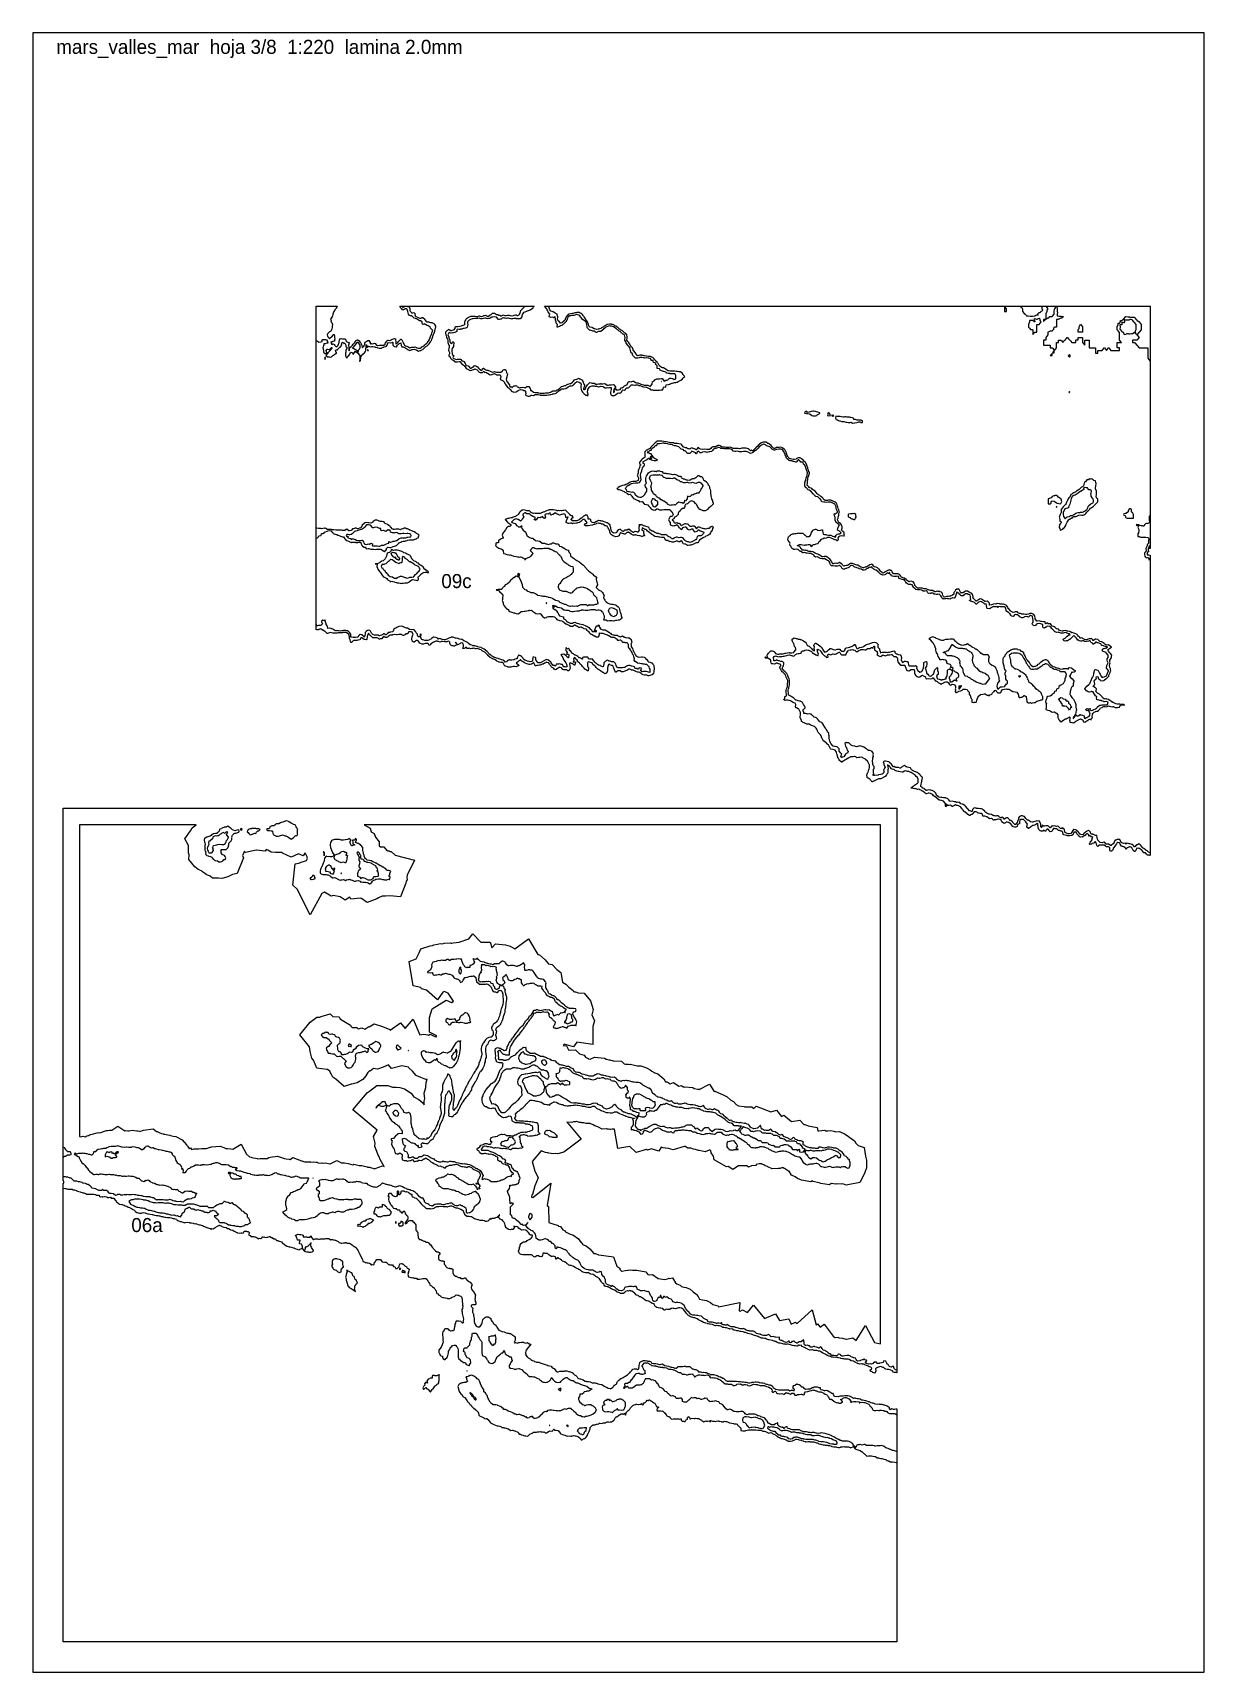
# Model space of a CAD drawing. Header units: millimetres. Extents: x 0 to 500, y 0 to 700.
import ezdxf
from ezdxf.enums import TextEntityAlignment as Align

# ---------------------------------------------------------------- set-up
doc = ezdxf.new("R2010")
doc.units = ezdxf.units.MM
for name, color, linetype in [('CORTE', 1, 'Continuous'), ('GRABADO', 5, 'Continuous'), ('HOJA', 8, 'Continuous')]:
    doc.layers.add(name, color=color, linetype=linetype)

msp = doc.modelspace()

# ---------------------------------------------------------------- texts
at = {"layer": 'GRABADO'}
for s, p in [('09c', (180.85, 465.89)), ('06a', (48.74, 190.93))]:
    msp.add_text(s, height=6, dxfattribs=at).set_placement(p, align=Align.MIDDLE_CENTER)
at = {"layer": 'HOJA'}
msp.add_text('mars_valles_mar  hoja 3/8  1:220  lamina 2.0mm', height=6, dxfattribs=at).set_placement((10, 691))

# ---------------------------------------------------------------- linework, layer by layer
at = {"layer": 'CORTE'}
for points in [[(121, 461.21), (121, 461.21), (121, 461.74), (121, 466.14), (121, 468.08), (121, 469.05), (121, 470.03), (121, 470.99), (121, 471.81), (121, 472.77), (121, 476.05), (121, 476.99), (121, 478.62), (121, 479.44), (121, 480.36), (121, 481.28), (121, 482.09), (121, 482.51), (121, 483.62), (121, 484.52), (121, 486.66), (121, 486.66), (121, 487.03), (121, 487.53), (121, 488.14), (121, 489.09), (121, 491.47), (121, 494.96), (121, 496.7), (121, 497.51), (121, 498.08), (121, 499.13), (121, 504.81), (121, 505.62), (121, 507.24), (121, 508.04), (121, 509.67), (121, 510.48), (121, 531.79), (121, 532.44), (121, 533.26), (121, 533.91), (121, 534.73), (121, 535.39), (121, 536.22), (121, 536.89), (121, 539.21), (121, 539.21), (121, 540.43), (121, 541.63), (121, 543.68), (121, 545.61), (121, 546.19), (121, 546.9), (121, 547.63), (121, 548.35), (121, 548.96), (121, 549.58), (121, 550.21), (121, 551.95), (121, 552.71), (121, 553.25), (121, 553.71), (121, 554.39), (121, 555.18), (121, 555.89), (121, 556.7), (121, 557.32), (121, 558.25), (121, 559.08), (121, 559.92), (121, 560.77), (121, 561.62), (121, 562.48), (121, 563.35), (121, 564.07), (121, 564.95), (121, 565.92), (121, 566.82), (121, 567.72), (121, 568.63), (121, 569.38), (121, 570.27), (121, 571.32), (121, 572.36), (121, 573.31), (121, 574.3), (121, 575.26), (121, 576.23), (121, 577.21), (121, 578.2), (121, 579.23), (121, 580.21), (121, 581.21), (121, 582.23), (121, 583.26), (121, 583.26), (121, 583.27), (121, 583.28), (121.01, 583.29), (121.01, 583.29), (121.01, 583.29), (121.01, 583.3), (121.02, 583.31), (121.03, 583.32), (121.04, 583.32), (121.05, 583.32), (121.05, 583.33), (121.07, 583.33), (128.29, 583.33), (129.36, 583.33), (129.86, 583.33), (129.78, 582.89), (129.78, 582.88), (129.77, 582.87), (129.77, 582.87), (129.77, 582.86), (129.48, 582.42), (129.3, 582.11), (129.3, 582.1), (129.29, 582.1), (128.93, 581.64), (128.58, 581), (128.55, 580.94), (128.21, 580.31), (128.12, 579.9), (128.12, 579.9), (127.87, 579.07), (127.79, 578.79), (127.76, 578.64), (127.76, 578.63), (127.76, 578.62), (127.76, 578.62), (127.76, 578.61), (127.75, 578.61), (127.75, 578.6), (127.74, 578.59), (127.73, 578.59), (127.73, 578.58), (127.72, 578.58), (127.61, 578.54), (127.05, 577.69), (127.31, 576.99), (127.31, 576.99), (127.32, 576.98), (127.32, 576.97), (127.32, 576.96), (127.32, 576.95), (127.23, 576.62), (127.45, 576.45), (127.45, 576.45), (127.61, 576.28), (127.62, 576.28), (127.62, 576.27), (127.63, 576.27), (127.63, 576.26), (127.92, 575.5), (127.92, 575.49), (127.92, 575.49), (127.92, 575.48), (127.92, 575.47), (127.92, 575.47), (127.82, 574.58), (127.8, 574.36), (127.79, 574.17), (127.79, 574.16), (127.79, 574.16), (127.79, 574.15), (127.63, 573.66), (127.51, 573.23), (127.51, 573.22), (127.25, 572.57), (127.24, 572.56), (127.24, 572.55), (127.24, 572.55), (127.23, 572.54), (127.22, 572.53), (127.21, 572.53), (126.67, 572.28), (126.29, 572.08), (126.05, 571.76), (125.77, 571.4), (125.61, 571.02), (125.78, 570.51), (125.96, 570.19), (126.22, 569.97), (126.23, 569.97), (126.24, 569.96), (126.24, 569.96), (126.65, 569.32), (127.41, 569.97), (127.42, 569.98), (127.42, 569.98), (127.5, 570.02), (127.5, 570.02), (127.52, 570.02), (127.52, 570.02), (128.28, 571.05), (128.29, 571.18), (128.29, 571.19), (128.29, 571.19), (128.29, 571.2), (128.29, 571.21), (128.3, 571.22), (128.31, 571.23), (128.31, 571.23), (128.32, 571.24), (128.33, 571.25), (128.35, 571.25), (128.35, 571.25), (128.36, 571.25), (128.37, 571.25), (128.38, 571.25), (128.39, 571.24), (128.5, 571.2), (128.57, 571.2), (128.58, 571.2), (128.59, 571.2), (128.6, 571.2), (128.61, 571.19), (128.62, 571.19), (128.63, 571.18), (128.63, 571.17), (128.64, 571.16), (128.67, 571.05), (128.82, 570.74), (128.82, 570.74), (128.82, 570.73), (128.82, 570.72), (128.82, 570.71), (128.82, 569.92), (128.94, 569.27), (128.94, 569.27), (128.94, 569.26), (128.94, 569.25), (128.94, 569.25), (128.82, 568.8), (128.84, 568.47), (128.84, 568.46), (128.84, 568.45), (128.84, 568.45), (128.84, 568.44), (128.83, 568.44), (128.83, 568.43), (128.82, 568.42), (128.82, 568.41), (128.81, 568.4), (128.8, 568.4), (128.8, 568.4), (128.51, 568.28), (128.51, 568.27), (128.05, 568.17), (127.6, 567.85), (127.59, 567.85), (127.57, 567.84), (127.57, 567.84), (127.56, 567.84), (127.55, 567.84), (127.54, 567.84), (127.54, 567.85), (127.53, 567.85), (127.52, 567.85), (127.51, 567.86), (127.19, 568.12), (127.38, 567.72), (127.39, 567.72), (127.39, 567.71), (127.39, 567.7), (127.39, 567.69), (127.39, 567.68), (127.39, 567.68), (127.32, 567.33), (127.59, 566.96), (128.05, 567.14), (128.06, 567.15), (128.08, 567.15), (128.09, 567.15), (128.51, 567.05), (128.51, 567.04), (128.75, 566.93), (128.75, 566.93), (128.77, 566.92), (128.77, 566.92), (128.78, 566.91), (128.79, 566.9), (128.79, 566.89), (128.79, 566.89), (128.79, 566.87), (128.8, 566.87), (128.8, 566.86), (128.8, 566.85), (128.77, 566.61), (129.42, 565.87), (130.2, 566.54), (130.29, 566.61), (130.3, 566.62), (130.3, 566.62), (130.3, 566.62), (130.3, 566.63), (130.3, 566.64), (130.3, 566.64), (130.3, 566.65), (130.73, 567.71), (130.82, 568.15), (130.97, 568.82), (130.97, 568.83), (130.97, 568.83), (131.2, 569.28), (131.21, 569.29), (131.21, 569.3), (131.21, 569.3), (131.22, 569.31), (131.63, 569.51), (131.64, 569.52), (131.65, 569.52), (131.66, 569.52), (131.67, 569.52), (132.21, 569.35), (132.56, 569.32), (133.11, 569.38), (133.12, 569.38), (133.13, 569.38), (133.13, 569.38), (133.14, 569.38), (133.16, 569.37), (133.17, 569.37), (133.17, 569.36), (133.62, 568.85), (133.63, 568.85), (133.63, 568.84), (133.64, 568.83), (133.64, 568.83), (133.64, 568.82), (133.73, 568.38), (134.08, 568.01), (134.95, 567.8), (134.98, 567.8), (134.99, 567.8), (135.02, 567.79), (135.02, 567.79), (135.03, 567.78), (135.04, 567.77), (135.05, 567.76), (135.06, 567.75), (135.06, 567.74), (135.06, 567.73), (135.07, 567.73), (135.07, 567.72), (135.07, 567.71), (135.08, 567.67), (135.08, 567.66), (135.08, 567.66), (135.08, 567.65), (135.08, 567.64), (135.08, 567.63), (135.08, 567.62), (135.07, 567.61), (135.07, 567.6), (135.06, 567.6), (135.04, 567.57), (134.71, 566.57), (134.83, 565.75), (134.94, 565.5), (134.95, 565.49), (134.95, 565.48), (134.95, 565.47), (134.95, 565.46), (134.95, 565.46), (134.95, 565.45), (134.86, 565.23), (134.9, 564.38), (134.99, 564.24), (135.18, 564.4), (135.25, 565.04), (135.14, 565.45), (135.14, 565.46), (135.14, 565.46), (135.14, 565.47), (135.14, 565.48), (135.14, 565.49), (135.15, 565.49), (135.15, 565.5), (135.15, 565.51), (135.16, 565.52), (135.17, 565.53), (135.85, 565.99), (136.14, 566.27), (136.4, 566.63), (136.4, 566.63), (136.76, 567.06), (136.77, 567.06), (137.07, 567.38), (137.39, 567.74), (137.69, 568.14), (137.95, 568.54), (137.95, 568.54), (137.95, 568.55), (137.96, 568.55), (137.97, 568.56), (138.53, 568.87), (138.64, 568.94), (138.65, 568.94), (138.67, 568.94), (138.68, 568.94), (138.69, 568.94), (138.7, 568.94), (138.71, 568.94), (138.71, 568.93), (138.72, 568.93), (138.72, 568.93), (138.8, 568.86), (139.31, 568.45), (139.31, 568.44), (139.31, 568.44), (139.66, 568.01), (139.88, 567.74), (139.88, 567.73), (140.18, 567.25), (140.19, 567.24), (140.45, 566.61), (140.45, 566.6), (140.46, 566.59), (140.59, 565.66), (140.6, 565.66), (141.4, 566.28), (141.51, 566.44), (141.51, 566.58), (141.51, 566.59), (141.51, 566.6), (141.51, 566.6), (141.51, 566.61), (141.66, 566.93), (141.79, 567.71), (141.8, 567.71), (141.8, 567.72), (141.8, 567.72), (141.8, 567.73), (142.04, 568.07), (142.04, 568.08), (142.05, 568.08), (142.06, 568.09), (142.07, 568.09), (142.08, 568.1), (142.09, 568.1), (142.09, 568.1), (142.35, 568.13), (143.04, 568.59), (143.04, 568.6), (143.05, 568.6), (143.28, 568.7), (143.29, 568.7), (143.3, 568.7), (143.31, 568.7), (143.33, 568.7), (143.34, 568.7), (143.34, 568.7), (143.35, 568.69), (143.36, 568.68), (143.37, 568.67), (144.01, 567.73), (144.01, 567.73), (144.01, 567.72), (144.02, 567.72), (144.02, 567.71), (144.02, 567.7), (144.02, 567.69), (144.02, 567.69), (143.96, 567.29), (144.24, 567.01), (144.58, 567.28), (144.59, 567.29), (144.59, 567.29), (144.6, 567.29), (144.6, 567.29), (144.61, 567.3), (144.63, 567.3), (144.64, 567.3), (144.64, 567.3), (144.64, 567.3), (145.15, 567.15), (145.8, 567.45), (145.8, 567.45), (145.81, 567.46), (145.83, 567.46), (145.84, 567.46), (145.84, 567.46), (145.85, 567.45), (145.86, 567.45), (145.86, 567.45), (146.13, 567.31), (146.13, 567.3), (146.14, 567.29), (146.15, 567.29), (146.64, 566.64), (146.91, 566.49), (147.03, 566.46), (147.19, 566.44), (147.93, 566.59), (147.94, 566.59), (147.94, 566.59), (148.77, 566.55), (148.85, 566.55), (148.9, 566.57), (148.91, 566.58), (148.92, 566.58), (149.61, 566.65), (149.77, 566.69), (150.35, 567), (150.56, 567.71), (150.56, 567.72), (150.57, 567.73), (150.57, 567.73), (150.58, 567.74), (150.58, 567.75), (150.67, 567.81), (151.13, 568.3), (151.59, 568.8), (151.6, 568.8), (151.61, 568.81), (151.63, 568.81), (151.64, 568.82), (151.66, 568.82), (152.41, 568.68), (152.57, 568.67), (152.7, 568.69), (152.95, 568.86), (152.95, 568.87), (153.46, 569.18), (153.46, 569.19), (153.98, 569.38), (153.99, 569.38), (154, 569.38), (154, 569.38), (154.42, 569.4), (154.43, 569.4), (154.43, 569.4), (154.44, 569.4), (154.8, 569.31), (154.81, 569.31), (154.82, 569.3), (154.83, 569.3), (154.83, 569.29), (154.84, 569.28), (154.85, 569.27), (154.85, 569.26), (154.85, 569.26), (154.86, 569.25), (154.86, 569.24), (154.86, 569.24), (154.87, 568.81), (155, 568.22), (155, 568.21), (155, 568.2), (155, 568.2), (155, 568.19), (154.92, 567.69), (154.96, 567.23), (155.31, 567.31), (155.52, 567.49), (155.78, 567.74), (156.22, 568.36), (156.22, 568.36), (156.22, 568.36), (156.47, 568.57), (156.79, 568.86), (157.16, 569.16), (157.16, 569.16), (157.17, 569.17), (157.18, 569.17), (157.2, 569.17), (157.21, 569.17), (157.23, 569.17), (157.24, 569.16), (157.24, 569.16), (157.24, 569.16), (157.25, 569.15), (157.26, 569.15), (157.5, 568.85), (157.51, 568.85), (157.82, 568.4), (157.83, 568.4), (157.83, 568.39), (157.83, 568.39), (158.05, 567.72), (158.2, 567.37), (158.46, 566.94), (158.7, 566.64), (159.09, 566.39), (159.66, 566.24), (159.66, 566.24), (159.67, 566.24), (159.68, 566.23), (160.02, 566.03), (160.91, 565.53), (160.92, 565.53), (160.94, 565.54), (160.94, 565.54), (161.81, 565.76), (161.82, 565.76), (162.53, 565.81), (162.76, 565.83), (163.01, 565.84), (163.02, 565.84), (163.03, 565.84), (163.03, 565.84), (163.71, 565.56), (163.79, 565.54), (164.49, 565.36), (164.5, 565.36), (164.51, 565.35), (164.62, 565.26), (164.76, 565.33), (164.77, 565.33), (164.78, 565.33), (165.51, 565.4), (165.71, 565.53), (166.1, 565.9), (166.11, 565.91), (166.43, 566.09), (167.17, 566.63), (167.22, 566.74), (167.22, 566.75), (167.23, 566.75), (167.24, 566.76), (167.24, 566.77), (167.25, 566.78), (167.36, 566.82), (167.69, 567.05), (168.26, 567.5), (168.35, 567.62), (168.36, 567.62), (168.36, 567.63), (168.48, 567.74), (169.18, 568.81), (169.19, 568.82), (169.19, 568.83), (169.19, 568.83), (169.2, 568.84), (169.21, 568.88), (169.66, 569.94), (169.75, 570.35), (169.75, 570.36), (169.75, 570.36), (169.76, 570.37), (170.1, 571.01), (170.12, 571.05), (170.37, 571.84), (170.38, 571.84), (170.53, 572.17), (170.79, 572.96), (170.5, 573.19), (170.12, 573.5), (170.12, 573.5), (170.11, 573.51), (169.79, 573.93), (169.79, 573.94), (169.78, 573.95), (169.78, 573.96), (169.67, 574.32), (169.21, 574.64), (168.74, 574.83), (168.74, 574.83), (168.29, 575.08), (167.55, 575.4), (167.54, 575.4), (167.41, 575.46), (167.4, 575.47), (167.4, 575.47), (167.39, 575.47), (167.39, 575.48), (167.34, 575.52), (167.15, 575.66), (166.48, 575.5), (166.47, 575.5), (166.46, 575.5), (166.45, 575.5), (166.44, 575.5), (166.43, 575.51), (166.42, 575.51), (166.41, 575.52), (166.41, 575.53), (166.4, 575.53), (166.4, 575.54), (166.4, 575.55), (166.13, 576.24), (166.13, 576.25), (166.13, 576.26), (166.13, 576.26), (166.13, 576.27), (166.13, 576.28), (166.13, 576.28), (166.19, 576.55), (165.52, 577.08), (165.04, 577.01), (165.03, 577.01), (165.02, 577.01), (165.01, 577.01), (165, 577.01), (165, 577.01), (164.99, 577.02), (164.99, 577.02), (164.57, 577.31), (164.57, 577.31), (164.18, 577.63), (163.8, 577.8), (163.66, 577.87), (163.65, 577.87), (163.3, 578.06), (162.74, 578.22), (162.73, 578.22), (162.43, 578.39), (162.42, 578.39), (162.42, 578.39), (162.41, 578.4), (162.4, 578.41), (162.19, 578.76), (161.8, 579.14), (161.28, 579.19), (161.27, 579.19), (161.27, 579.19), (160.89, 579.32), (160.88, 579.32), (160.87, 579.32), (160.87, 579.33), (160.86, 579.33), (160.85, 579.33), (160.85, 579.34), (160.43, 579.87), (160.42, 579.88), (160.42, 579.89), (160.41, 579.9), (160.29, 580.36), (160.06, 581.01), (159.91, 581.43), (159.76, 581.89), (159.31, 582.07), (159.06, 582.15), (158.9, 582.08), (158.42, 581.78), (158.41, 581.77), (158.15, 581.69), (158.15, 581.69), (158.13, 581.69), (158.12, 581.69), (157.84, 581.75), (157.84, 581.75), (157.83, 581.75), (157.82, 581.76), (157.81, 581.76), (157.45, 582.09), (157.44, 582.09), (157.15, 582.42), (157.14, 582.43), (157.14, 582.43), (156.88, 582.9), (156.65, 583.21), (156.65, 583.22), (156.65, 583.22), (156.64, 583.23), (156.64, 583.24), (156.64, 583.25), (156.64, 583.25), (156.64, 583.26), (156.64, 583.27), (156.64, 583.28), (156.65, 583.28), (156.65, 583.29), (156.65, 583.3), (156.66, 583.31), (156.67, 583.31), (156.68, 583.32), (156.69, 583.33), (156.7, 583.33), (156.71, 583.33), (156.71, 583.33), (158.27, 583.33), (161.33, 583.33), (161.45, 583.33), (162.42, 583.33), (163.3, 583.33), (165.04, 583.33), (166.88, 583.33), (167.64, 583.33), (168.43, 583.33), (169.01, 583.33), (169.61, 583.33), (170.6, 583.33), (171.33, 583.33), (172, 583.33), (172.64, 583.33), (173.34, 583.33), (174.07, 583.33), (174.82, 583.33), (176.9, 583.33), (177.58, 583.33), (178.28, 583.33), (178.98, 583.33), (179.67, 583.33), (180.36, 583.33), (198.11, 583.33), (198.66, 583.33), (200.05, 583.33), (200.61, 583.33), (202.7, 583.33), (203.27, 583.33), (203.85, 583.33), (204.67, 583.33), (205.25, 583.33), (205.83, 583.33), (206.54, 583.33), (207.36, 583.33), (207.95, 583.33), (209.36, 583.33), (209.85, 583.33), (211.27, 583.33), (211.59, 583.33), (212.31, 583.33), (213.21, 583.33), (213.94, 583.33), (213.77, 583.09), (213.4, 582.55), (213.08, 582.1), (213.08, 582.09), (213.07, 582.08), (213.06, 582.08), (213.06, 582.08), (212.82, 581.96), (212.31, 581.59), (212.3, 581.59), (212.29, 581.59), (212.29, 581.58), (212.28, 581.58), (211.88, 581.49), (211.07, 581.1), (211.07, 581.1), (211.07, 581.09), (211.05, 581.09), (211.04, 581.09), (211.03, 581.09), (211.02, 581.1), (211.01, 581.1), (210.92, 581.15), (210.84, 581.13), (210.72, 580.98), (210.72, 580.98), (210.71, 580.97), (210.7, 580.97), (210.7, 580.97), (210.69, 580.96), (210.04, 580.66), (210.03, 580.66), (209.5, 580.51), (209.14, 580.18), (209.03, 579.89), (208.81, 579.19), (208.71, 578.79), (208.71, 578.78), (208.71, 578.78), (208.71, 578.77), (208.21, 577.98), (208.21, 577.98), (208.21, 577.97), (208.2, 577.97), (208.03, 577.83), (208.02, 577.83), (208.01, 577.82), (208.01, 577.82), (208, 577.82), (207.99, 577.82), (207.22, 577.85), (206.54, 577.92), (206.54, 577.92), (206.53, 577.92), (206.52, 577.92), (206.28, 578.02), (205.95, 578.04), (205.38, 578.04), (204.67, 577.86), (204.47, 577.79), (204.46, 577.78), (204.46, 577.78), (204.45, 577.78), (204.44, 577.78), (204.44, 577.78), (204.43, 577.78), (204.42, 577.79), (204.23, 577.86), (203.51, 578), (203.5, 578), (203, 578.13), (202.6, 578.15), (202.25, 578.05), (202.24, 578.05), (202.23, 578.05), (201.66, 578.12), (201.66, 578.12), (201.22, 578.21), (201.22, 578.21), (200.75, 578.33), (200.34, 578.16), (199.86, 577.71), (199.86, 577.71), (199.85, 577.71), (199.85, 577.7), (199.84, 577.7), (199.83, 577.7), (199.15, 577.62), (198.91, 577.6), (198.91, 577.6), (198.9, 577.6), (198.87, 577.6), (198.86, 577.61), (198.85, 577.61), (198.84, 577.61), (198.84, 577.61), (198.83, 577.62), (198.83, 577.62), (198.82, 577.63), (198.8, 577.65), (197.91, 578.55), (197.83, 578.61), (197.03, 578.67), (196.21, 578.64), (196.15, 578.6), (196.14, 578.6), (195.96, 578.52), (195.22, 578.16), (194.96, 577.96), (194.96, 577.96), (194.94, 577.95), (194.94, 577.95), (194.93, 577.94), (194.26, 577.92), (194.25, 577.92), (194.25, 577.92), (193.65, 578.02), (193.65, 578.02), (193.64, 578.03), (193.64, 578.03), (193.32, 578.21), (192.9, 578.16), (192.43, 578.02), (192.42, 578.01), (191.74, 577.91), (191.5, 577.82), (191.5, 577.82), (191.49, 577.82), (191.47, 577.82), (191.46, 577.82), (191.25, 577.89), (191.25, 577.89), (190.54, 578.12), (189.99, 578.04), (189.65, 577.94), (189.64, 577.94), (189.64, 577.94), (189.63, 577.93), (189.61, 577.94), (189.32, 577.98), (188.7, 577.98), (188.02, 577.91), (188.02, 577.91), (187.55, 577.91), (186.87, 577.65), (186.83, 577.63), (186.3, 577.24), (186.29, 577.23), (185.97, 577.08), (185.5, 576.56), (185.5, 576.08), (185.68, 575.49), (185.68, 575.49), (185.68, 575.48), (185.68, 575.47), (185.68, 575.47), (185.68, 575.46), (185.68, 575.46), (185.53, 574.91), (185.46, 574.35), (185.45, 574.34), (185.45, 574.34), (185.45, 574.33), (185.44, 574.32), (185.44, 574.31), (185.24, 574.08), (185.23, 574.08), (185.22, 574.07), (185.21, 574.07), (185.21, 574.07), (185.2, 574.06), (185.19, 574.06), (185.19, 574.06), (185.01, 574.05), (184.71, 573.91), (184.7, 573.91), (184.7, 573.91), (184.08, 573.75), (184.08, 573.75), (183.65, 573.69), (183.16, 573.52), (183.16, 573.52), (182.42, 573.41), (182.23, 573.37), (182.22, 573.37), (182.07, 573.36), (182.06, 573.36), (181.31, 573.45), (181.05, 573.21), (181, 572.57), (181, 572.56), (181, 572.56), (180.99, 572.55), (180.99, 572.54), (180.99, 572.53), (180.98, 572.53), (180.98, 572.53), (180.97, 572.52), (180.97, 572.52), (180.97, 572.51), (180.39, 572.17), (180.39, 572.17), (180.12, 572.07), (180.11, 572.07), (179.56, 571.94), (179.46, 571.9), (179.46, 571.9), (179.45, 571.9), (179.29, 571.88), (178.53, 571.73), (178.52, 571.73), (178.5, 571.73), (178.49, 571.73), (177.67, 571.97), (177.64, 571.95), (177.22, 571.02), (177.56, 570.06), (177.6, 569.94), (177.61, 569.91), (177.61, 569.91), (177.65, 569.81), (177.99, 568.83), (177.99, 568.82), (177.99, 568.82), (177.99, 568.81), (178.03, 568.15), (178.12, 567.73), (178.52, 567.39), (179.12, 567.74), (179.18, 567.93), (179.18, 567.94), (179.19, 567.95), (179.19, 567.95), (179.19, 567.96), (179.2, 567.96), (179.21, 567.97), (179.21, 567.98), (179.22, 567.98), (179.24, 567.99), (179.25, 567.99), (179.43, 568), (179.45, 568), (179.46, 567.99), (179.46, 567.99), (179.47, 567.99), (179.48, 567.98), (179.6, 567.9), (179.61, 567.89), (179.61, 567.89), (179.61, 567.88), (179.62, 567.88), (179.62, 567.87), (179.63, 567.86), (179.68, 567.72), (179.68, 567.71), (179.68, 567.7), (179.69, 567.7), (179.69, 567.69), (179.69, 567.68), (179.66, 567.51), (179.63, 566.58), (179.63, 566.57), (179.63, 566.56), (179.51, 566.07), (179.51, 566.07), (179.35, 565.62), (179.35, 565.62), (179.35, 565.61), (179.34, 565.61), (179.34, 565.6), (179.16, 565.43), (178.92, 564.74), (178.85, 564.35), (178.82, 564.08), (178.98, 563.26), (178.98, 563.25), (178.98, 563.25), (178.98, 562.65), (179.47, 562.39), (179.48, 562.38), (179.49, 562.38), (179.5, 562.37), (179.5, 562.36), (179.5, 562.36), (179.51, 562.35), (179.57, 562.15), (179.57, 562.15), (179.57, 562.14), (179.57, 562.14), (179.57, 562.13), (179.57, 562.13), (179.51, 561.69), (179.51, 561.69), (179.51, 561.68), (179.5, 561.67), (179.5, 561.67), (179.5, 561.66), (179.49, 561.66), (179.24, 561.35), (179.38, 561.07), (179.43, 561.03), (179.47, 561.02), (179.47, 561.01), (179.47, 561.01), (179.48, 561.01), (179.65, 560.88), (180.38, 560.6), (180.82, 560.54), (181.27, 560.63), (181.27, 560.63), (181.62, 560.68), (181.62, 560.68), (182.22, 560.64), (182.22, 560.64), (182.72, 560.58), (182.72, 560.57), (182.73, 560.57), (182.74, 560.57), (182.75, 560.56), (182.76, 560.55), (183.18, 559.96), (183.18, 559.95), (183.89, 559.74), (183.89, 559.74), (183.9, 559.74), (183.9, 559.73), (184.11, 559.59), (184.12, 559.59), (184.13, 559.58), (184.13, 559.57), (184.13, 559.57), (184.51, 558.83), (184.73, 558.44), (185.04, 557.91), (185.79, 557.76), (185.92, 557.74), (185.94, 557.74), (185.96, 557.72), (185.97, 557.72), (185.97, 557.71), (185.98, 557.71), (186.86, 556.65), (187.73, 557.22), (187.74, 557.22), (188.08, 557.34), (188.45, 557.74), (188.45, 557.74), (188.65, 557.91), (188.65, 557.91), (188.66, 557.92), (188.66, 557.92), (188.67, 557.92), (188.68, 557.92), (188.69, 557.93), (188.71, 557.93), (188.72, 557.92), (188.72, 557.92), (188.73, 557.92), (189.1, 557.76), (189.1, 557.75), (189.48, 557.54), (189.65, 557.48), (189.66, 557.48), (189.66, 557.48), (189.67, 557.47), (189.68, 557.46), (190.45, 556.62), (190.45, 556.62), (190.53, 556.52), (190.53, 556.52), (190.61, 556.4), (190.99, 556.16), (190.99, 556.16), (191.47, 555.81), (192.26, 556.62), (192.29, 556.67), (192.34, 556.75), (192.34, 556.75), (192.35, 556.76), (192.36, 556.77), (192.37, 556.77), (192.39, 556.78), (192.4, 556.78), (192.41, 556.78), (192.41, 556.78), (192.42, 556.78), (192.44, 556.78), (192.44, 556.77), (192.45, 556.77), (192.46, 556.76), (192.46, 556.76), (192.52, 556.69), (192.52, 556.68), (192.56, 556.63), (193.36, 556.05), (193.73, 556.01), (194.27, 555.96), (194.28, 555.96), (194.28, 555.96), (195.17, 555.53), (195.18, 555.53), (195.21, 555.51), (195.21, 555.51), (195.23, 555.51), (196.12, 555.14), (196.81, 555.28), (197.01, 555.35), (197.03, 555.36), (197.05, 555.36), (197.06, 555.35), (197.07, 555.35), (197.33, 555.22), (197.97, 555.05), (198.48, 555.05), (198.89, 555.09), (198.89, 555.09), (199.29, 555.06), (199.79, 555.11), (200.41, 555.51), (200.49, 555.72), (200.5, 555.72), (200.5, 555.73), (200.69, 555.92), (200.7, 555.92), (201.26, 556.19), (201.27, 556.19), (201.27, 556.19), (201.66, 556.26), (201.66, 556.26), (201.67, 556.26), (201.68, 556.26), (201.69, 556.26), (201.71, 556.25), (201.71, 556.25), (201.72, 556.24), (201.73, 556.23), (201.73, 556.23), (201.73, 556.23), (201.73, 556.22), (202.06, 555.49), (202.06, 555.49), (202.23, 554.97), (202.54, 554.38), (202.54, 554.38), (202.54, 554.37), (202.55, 554.36), (202.55, 554.36), (202.55, 554.35), (202.55, 554.34), (202.42, 553.52), (202.42, 553.52), (202.35, 553.22), (202.13, 552.58), (202.04, 552.13), (202.21, 551.59), (202.37, 551.07), (202.54, 550.98), (202.55, 550.98), (202.56, 550.97), (202.57, 550.96), (202.57, 550.96), (202.57, 550.96), (202.58, 550.95), (202.66, 550.78), (203.23, 549.95), (203.42, 549.78), (203.42, 549.77), (203.43, 549.77), (203.43, 549.76), (203.44, 549.76), (203.44, 549.75), (203.44, 549.74), (203.44, 549.73), (203.57, 548.85), (204.41, 548.82), (204.41, 548.82), (204.43, 548.81), (204.44, 548.81), (204.45, 548.8), (204.46, 548.79), (204.46, 548.79), (204.47, 548.78), (204.47, 548.78), (204.47, 548.77), (204.48, 548.76), (204.48, 548.76), (204.51, 548.59), (204.68, 548.55), (204.83, 548.83), (204.83, 548.84), (204.84, 548.85), (205.33, 549.28), (205.33, 549.28), (205.33, 549.29), (205.34, 549.29), (205.35, 549.3), (205.36, 549.3), (205.36, 549.3), (205.37, 549.3), (205.93, 549.3), (206.27, 549.44), (206.28, 549.44), (206.29, 549.44), (206.29, 549.44), (206.3, 549.44), (206.31, 549.44), (206.32, 549.44), (206.33, 549.44), (206.33, 549.43), (206.34, 549.43), (206.35, 549.42), (206.36, 549.42), (206.6, 549.13), (206.6, 549.12), (206.61, 549.11), (206.71, 548.86), (207.25, 548.68), (207.25, 548.68), (207.26, 548.68), (207.76, 548.4), (208.13, 548.54), (208.14, 548.54), (208.14, 548.54), (208.15, 548.54), (208.16, 548.54), (208.43, 548.52), (209.06, 548.75), (209.06, 548.75), (209.07, 548.75), (209.08, 548.75), (209.09, 548.75), (209.09, 548.75), (209.79, 548.6), (210.01, 548.6), (210.02, 548.6), (210.03, 548.6), (210.34, 548.46), (210.7, 548.85), (210.7, 548.85), (210.88, 549), (210.89, 549), (210.9, 549.01), (210.91, 549.01), (210.92, 549.01), (210.93, 549.01), (210.94, 549.01), (211.82, 548.92), (211.83, 548.92), (211.84, 548.92), (211.84, 548.92), (211.86, 548.91), (211.87, 548.91), (211.88, 548.91), (211.88, 548.91), (211.9, 548.92), (211.91, 548.91), (211.92, 548.91), (211.93, 548.91), (211.94, 548.9), (211.94, 548.9), (211.95, 548.9), (212, 548.84), (212, 548.84), (212.01, 548.83), (212.01, 548.83), (212.01, 548.82), (212.01, 548.82), (212.02, 548.81), (212.02, 548.8), (212.02, 548.8), (212.02, 548.71), (212.43, 547.71), (212.44, 547.7), (212.44, 547.7), (212.44, 547.69), (212.44, 547.68), (212.44, 547.68), (212.41, 547.21), (212.78, 547.25), (212.79, 547.25), (212.8, 547.25), (212.81, 547.25), (212.82, 547.24), (212.83, 547.24), (212.83, 547.23), (213.51, 546.63), (213.51, 546.63), (213.63, 546.5), (213.68, 546.48), (213.73, 546.54), (213.74, 546.54), (213.74, 546.54), (213.75, 546.55), (213.77, 546.56), (213.79, 546.56), (214.64, 546.42), (215.35, 546.39), (215.56, 546.38), (215.57, 546.38), (215.58, 546.38), (215.87, 546.3), (216.5, 546.18), (216.99, 546.12), (217.42, 546.06), (217.87, 546.09), (218.33, 546.13), (218.9, 546.21), (218.9, 546.22), (219.26, 546.23), (219.56, 546.28), (219.57, 546.28), (220.18, 546.31), (221.04, 546.57), (221.11, 546.59), (221.14, 546.59), (221.28, 546.64), (222.01, 547.15), (222.01, 547.15), (222.02, 547.16), (222.03, 547.16), (222.04, 547.16), (222.55, 547.16), (222.56, 547.16), (222.97, 547.06), (223.37, 547.15), (223.85, 547.49), (223.96, 547.6), (223.97, 547.6), (223.98, 547.61), (224.21, 547.75), (224.78, 548.13), (225.13, 548.42), (225.52, 548.85), (225.53, 548.85), (225.7, 549.02), (225.71, 549.02), (225.72, 549.03), (225.73, 549.03), (225.73, 549.04), (225.74, 549.04), (226.43, 549.15), (226.66, 549.22), (227.07, 549.37), (227.08, 549.37), (227.09, 549.37), (227.57, 549.37), (227.82, 549.64), (227.83, 549.64), (227.84, 549.65), (228.44, 549.97), (228.47, 550.01), (228.48, 550.01), (228.49, 550.02), (228.5, 550.03), (229.2, 550.26), (229.21, 550.26), (229.23, 550.26), (229.23, 550.26), (229.24, 550.26), (229.25, 550.26), (229.45, 550.16), (229.78, 550.4), (229.78, 550.4), (230.34, 550.76), (230.47, 550.9), (230.63, 551.07), (231.26, 551.75), (231.47, 551.94), (231.48, 551.94), (231.5, 551.95), (232.22, 552.14), (232.23, 552.14), (232.65, 552.2), (232.87, 552.46), (232.87, 552.47), (232.88, 552.48), (232.89, 552.48), (232.9, 552.49), (232.92, 552.49), (232.93, 552.49), (232.94, 552.49), (232.95, 552.49), (233.2, 552.35), (233.21, 552.34), (233.21, 552.34), (233.28, 552.28), (233.43, 552.2), (234.11, 551.93), (234.12, 551.92), (234.58, 551.62), (234.59, 551.61), (234.6, 551.6), (234.61, 551.59), (234.61, 551.58), (234.61, 551.58), (234.76, 551.04), (235.09, 550.36), (235.09, 550.35), (235.2, 550.06), (235.2, 550.05), (235.23, 549.93), (235.47, 549.48), (235.47, 549.47), (235.47, 549.47), (235.47, 549.46), (235.47, 549.45), (235.47, 549.45), (235.47, 549.44), (235.47, 549.44), (235.35, 548.78), (235.09, 547.84), (235.07, 547.71), (235.17, 547.61), (235.4, 547.75), (235.41, 547.75), (235.42, 547.76), (235.88, 547.83), (236.08, 548.56), (236.12, 548.81), (236.12, 548.81), (236.12, 548.82), (236.13, 548.83), (236.13, 548.84), (236.13, 548.84), (236.81, 549.69), (236.82, 549.7), (236.83, 549.7), (236.83, 549.71), (236.96, 549.77), (237.01, 549.93), (237.01, 549.93), (237.01, 549.94), (237.02, 549.95), (237.02, 549.95), (237.74, 550.69), (237.75, 550.7), (237.75, 550.7), (237.77, 550.71), (237.78, 550.72), (237.79, 550.72), (237.8, 550.72), (237.81, 550.72), (237.82, 550.71), (238.31, 550.5), (238.73, 550.35), (239.1, 550.45), (239.11, 550.46), (239.12, 550.46), (239.65, 550.42), (239.66, 550.42), (239.67, 550.42), (239.67, 550.42), (239.69, 550.41), (240.38, 549.97), (240.54, 549.91), (240.59, 549.9), (240.59, 549.9), (240.66, 549.88), (240.93, 549.98), (240.93, 549.98), (241.48, 550.13), (241.48, 550.13), (241.5, 550.13), (242.27, 550.13), (242.38, 550.23), (242.38, 550.23), (242.39, 550.23), (242.39, 550.24), (242.4, 550.24), (242.41, 550.24), (242.42, 550.24), (242.43, 550.24), (242.45, 550.24), (242.61, 550.18), (243.35, 550.08), (244.03, 550.26), (244.04, 550.26), (244.06, 550.26), (244.07, 550.26), (244.07, 550.26), (244.29, 550.16), (244.44, 550.18), (244.45, 550.18), (244.46, 550.18), (244.47, 550.18), (244.48, 550.17), (244.49, 550.17), (244.5, 550.16), (244.51, 550.15), (244.62, 549.96), (245.23, 549.52), (245.8, 549.59), (246.12, 549.63), (246.12, 549.63), (246.13, 549.63), (246.43, 549.62), (247.05, 549.7), (247.81, 549.77), (247.82, 549.77), (247.83, 549.77), (247.84, 549.77), (248.02, 549.7), (248.03, 549.69), (248.04, 549.69), (248.78, 548.84), (248.79, 548.84), (248.79, 548.83), (248.79, 548.82), (248.79, 548.82), (248.8, 548.81), (248.8, 548.8), (248.8, 548.8), (248.8, 548.79), (248.8, 548.78), (248.8, 548.77), (248.79, 548.77), (248.79, 548.76), (248.79, 548.75), (248.06, 547.7), (248.39, 547.76), (248.9, 547.91), (248.9, 547.91), (248.91, 547.91), (248.92, 547.91), (248.93, 547.91), (248.94, 547.9), (248.95, 547.9), (248.96, 547.89), (248.97, 547.89), (248.97, 547.88), (249.07, 547.73), (249.5, 547.36), (249.8, 547.54), (249.8, 547.54), (249.81, 547.55), (249.82, 547.55), (249.83, 547.55), (249.84, 547.55), (249.85, 547.55), (249.86, 547.55), (250.07, 547.49), (250.72, 547.64), (250.76, 547.72), (251.08, 548.37), (251.08, 548.37), (251.09, 548.38), (251.09, 548.39), (251.1, 548.4), (251.11, 548.4), (251.11, 548.4), (251.12, 548.41), (251.13, 548.41), (251.66, 548.54), (252.13, 548.85), (252.37, 549.09), (252.37, 549.09), (252.38, 549.1), (252.38, 549.1), (252.58, 549.2), (253.11, 549.5), (253.11, 549.5), (253.51, 549.7), (253.52, 549.7), (253.53, 549.7), (253.7, 549.72), (253.77, 549.93), (253.77, 549.94), (254.32, 550.95), (254.32, 550.95), (254.38, 551.06), (254.4, 551.08), (254.41, 551.09), (254.41, 551.09), (254.43, 551.11), (254.44, 551.11), (254.45, 551.11), (254.48, 551.12), (254.48, 551.12), (254.5, 551.12), (254.65, 551.09), (255.39, 550.95), (255.75, 551.09), (256.16, 551.25), (256.16, 551.25), (256.17, 551.26), (256.18, 551.26), (256.19, 551.26), (256.2, 551.26), (256.33, 551.24), (256.34, 551.24), (256.44, 551.21), (256.45, 551.21), (256.46, 551.21), (256.47, 551.2), (256.62, 551.08), (257.28, 550.65), (257.73, 550.56), (258.17, 550.59), (258.18, 550.59), (258.19, 550.59), (258.21, 550.59), (258.9, 550.26), (259.12, 550.19), (259.27, 550.17), (259.27, 550.17), (259.28, 550.17), (259.29, 550.17), (259.3, 550.17), (259.6, 549.97), (260.05, 549.84), (260.71, 549.66), (260.97, 549.6), (261.32, 549.55), (261.88, 549.55), (262.48, 549.59), (262.49, 549.59), (262.49, 549.59), (262.5, 549.59), (262.51, 549.59), (262.51, 549.59), (262.84, 549.45), (262.84, 549.44), (263.61, 549.02), (263.68, 549.07), (264.34, 549.95), (264.44, 550.11), (264.55, 551.03), (264.55, 551.04), (264.55, 551.05), (264.56, 551.05), (264.56, 551.06), (264.6, 551.11), (264.61, 551.11), (264.62, 551.12), (265.22, 551.46), (265.54, 551.77), (265.54, 551.78), (265.54, 551.78), (265.55, 551.78), (266.38, 552.2), (266.38, 552.2), (266.44, 552.22), (266.46, 552.24), (266.46, 552.25), (266.47, 552.25), (266.48, 552.26), (266.5, 552.26), (266.51, 552.26), (267.43, 552.26), (268.22, 552.36), (268.35, 552.39), (268.36, 552.39), (268.36, 552.4), (268.37, 552.4), (268.52, 552.37), (268.53, 552.37), (268.54, 552.37), (268.56, 552.36), (268.57, 552.35), (268.71, 552.18), (269.35, 551.41), (269.46, 551.3), (270.18, 551.73), (270.18, 551.73), (270.19, 551.74), (270.2, 551.74), (270.21, 551.74), (270.22, 551.74), (270.23, 551.74), (270.67, 551.65), (271.11, 551.85), (271.55, 552.19), (271.8, 552.44), (271.8, 552.45), (271.81, 552.45), (271.82, 552.46), (271.82, 552.46), (271.83, 552.46), (272.05, 552.53), (272.39, 552.6), (272.4, 552.6), (272.42, 552.6), (273.02, 552.42), (273.03, 552.41), (273.03, 552.41), (273.39, 552.19), (273.74, 551.98), (273.9, 552.04), (273.9, 552.04), (274.02, 552.07), (274.42, 552.18), (274.42, 552.81), (274.42, 552.82), (274.49, 553.24), (274.42, 553.65), (274.24, 554.29), (273.99, 554.38), (273.91, 554.4), (273.82, 554.4), (273, 554.35), (272.99, 554.35), (272.21, 554.44), (272.07, 554.44), (272.06, 554.44), (272.05, 554.44), (271.88, 554.49), (271.14, 554.54), (271.14, 554.54), (271.13, 554.54), (270.56, 554.72), (270.55, 554.72), (270.54, 554.73), (270.54, 554.73), (270.53, 554.73), (270.53, 554.74), (270.18, 555.16), (269.42, 555.39), (269.3, 555.41), (269.29, 555.41), (269.27, 555.41), (269.26, 555.42), (269.26, 555.43), (269.25, 555.43), (269.25, 555.44), (269.23, 555.44), (268.34, 555.69), (268.34, 555.69), (268.34, 555.69), (267.84, 555.92), (267.83, 555.92), (267.82, 555.93), (267.82, 555.94), (267.81, 555.94), (267.81, 555.95), (267.51, 556.52), (267.42, 556.58), (266.6, 556.62), (266.59, 556.62), (266.59, 556.62), (266.58, 556.63), (266.57, 556.63), (266.56, 556.64), (266.56, 556.64), (266.55, 556.65), (266.54, 556.66), (266.54, 556.66), (266.54, 556.67), (266.54, 556.68), (266.54, 556.68), (266.54, 556.69), (266.54, 557.67), (266.45, 557.82), (266.01, 558.21), (266.01, 558.21), (266, 558.22), (266, 558.24), (265.99, 558.24), (265.89, 558.76), (265.55, 559.13), (265.02, 559.16), (265.01, 559.16), (265, 559.17), (264.99, 559.17), (264.98, 559.18), (264.97, 559.18), (264.96, 559.19), (264.96, 559.2), (264.96, 559.21), (264.95, 559.22), (264.95, 559.22), (264.84, 559.88), (264.63, 560.14), (263.95, 560.1), (263.94, 560.1), (263.92, 560.1), (263.91, 560.11), (263.9, 560.11), (263.9, 560.12), (263.89, 560.12), (263.89, 560.13), (263.88, 560.14), (263.88, 560.14), (263.88, 560.15), (263.67, 560.87), (263.59, 560.95), (262.9, 561.07), (262.8, 561.08), (262.68, 561.09), (261.88, 561.17), (261.1, 561.12), (261.09, 561.12), (260.95, 561.15), (260.95, 561.15), (260.73, 561.2), (260.02, 561.35), (259.43, 561.35), (259.11, 561.36), (258.86, 561.27), (258.2, 561.08), (258.19, 561.08), (258.18, 561.08), (257.31, 561.01), (257.3, 561.01), (257.29, 561.01), (257.28, 561.01), (257.26, 561.02), (257.2, 561.06), (257.2, 561.06), (256.52, 561.78), (256.28, 562.04), (256.27, 562.04), (256.27, 562.04), (256.26, 562.05), (256.25, 562.05), (256.24, 562.06), (256.22, 562.09), (256.22, 562.1), (256.15, 562.22), (256.15, 562.23), (255.79, 563.19), (255.51, 563.36), (255.51, 563.37), (255.5, 563.37), (255.49, 563.38), (255.48, 563.39), (255.48, 563.4), (255.33, 563.77), (255.09, 564.33), (255.09, 564.34), (254.92, 564.96), (254.92, 564.96), (254.92, 564.97), (254.86, 565.44), (254.42, 566.13), (254.19, 566.2), (254.18, 566.21), (254.17, 566.21), (254.16, 566.22), (254.15, 566.23), (253.94, 566.54), (253.49, 567.2), (253.29, 567.39), (253.28, 567.39), (253.27, 567.41), (253.27, 567.42), (253.27, 567.42), (253.26, 567.43), (253.24, 567.68), (253.11, 568.1), (252.74, 568.77), (252.74, 568.77), (252.73, 568.79), (252.73, 568.8), (252.73, 568.81), (252.73, 568.81), (252.76, 569.07), (252.79, 569.91), (252.57, 570.98), (252.57, 570.99), (252.53, 571.02), (251.65, 571.52), (251.65, 571.52), (251.36, 571.74), (251.36, 571.74), (251.35, 571.75), (251.35, 571.76), (251.34, 571.76), (251.34, 571.77), (251.19, 572.09), (250.73, 572.39), (250.25, 572.62), (250.25, 572.62), (250.24, 572.62), (249.79, 573.04), (249.62, 573.19), (249.19, 573.54), (249.19, 573.54), (248.87, 573.8), (248.15, 574.3), (248.02, 574.37), (248.01, 574.37), (247.95, 574.41), (247.84, 574.44), (247.83, 574.44), (247.04, 574.78), (246.56, 574.8), (246.56, 574.8), (246.14, 574.84), (245.75, 574.77), (245.24, 574.64), (244.66, 574.3), (244.46, 574.14), (244.33, 574.04), (243.47, 573.27), (243.47, 573.27), (243.4, 573.21), (243.4, 573.21), (243.39, 573.2), (243.38, 573.2), (243.38, 573.19), (242.47, 572.48), (242.47, 572.48), (242.46, 572.48), (242.45, 572.47), (242.44, 572.47), (242.14, 572.43), (242.13, 572.43), (242.12, 572.43), (241.51, 572.45), (240.62, 572.09), (240.62, 572.09), (240.59, 572.09), (240.58, 572.08), (240.57, 572.08), (240.56, 572.09), (240.55, 572.09), (240.55, 572.09), (240.52, 572.1), (240.52, 572.1), (239.63, 572.55), (239.13, 572.55), (239.12, 572.55), (239.11, 572.56), (239.1, 572.56), (238.69, 572.78), (237.95, 572.97), (237.79, 572.99), (237.78, 572.99), (237.77, 572.99), (237.76, 573), (237.65, 573.07), (237.65, 573.08), (237.65, 573.08), (237.53, 573.2), (236.81, 573.92), (236.81, 573.92), (236.65, 574.12), (236.65, 574.13), (236.64, 574.13), (236.64, 574.14), (236.64, 574.14), (236.63, 574.15), (236.63, 574.16), (236.63, 574.17), (236.63, 574.55), (236.44, 575.46), (236.3, 575.95), (235.99, 576.54), (235.89, 576.68), (235.43, 577.08), (234.98, 577.45), (234.63, 577.63), (234.62, 577.63), (234.61, 577.64), (234.31, 577.98), (234.3, 577.98), (234.3, 577.99), (234.03, 578.48), (233.82, 578.76), (233.44, 579.15), (233.13, 579.46), (232.44, 579.59), (232.43, 579.59), (232.21, 579.66), (232.11, 579.69), (231.34, 579.5), (230.88, 579.3), (230.88, 579.29), (230.86, 579.29), (230.85, 579.29), (230.39, 579.29), (229.88, 579.23), (229.47, 579.2), (229.19, 579.1), (228.58, 578.77), (228.58, 578.76), (228.21, 578.13), (228.02, 577.67), (227.68, 576.77), (227.62, 576.62), (227.62, 576.62), (227.62, 576.61), (227.61, 576.61), (227.55, 576.54), (227.55, 576.53), (226.73, 575.75), (226.57, 575.61), (226.56, 575.6), (226.26, 575.41), (225.8, 575.08), (225.79, 575.07), (225.78, 575.07), (225.3, 574.88), (224.87, 574.59), (224.86, 574.58), (224.01, 574.29), (223.96, 574.26), (223.93, 574.25), (223.92, 574.24), (223.91, 574.24), (223.9, 574.24), (223.89, 574.24), (223.87, 574.25), (223.86, 574.25), (223.86, 574.25), (223.83, 574.27), (223.82, 574.28), (223.82, 574.29), (223.81, 574.29), (223.81, 574.3), (223.8, 574.31), (223.8, 574.32), (223.8, 574.32), (223.8, 574.35), (223.79, 574.39), (223.78, 574.4), (223.78, 574.41), (223.78, 574.41), (223.78, 574.42), (223.83, 574.67), (223.9, 575.46), (223.84, 575.59), (223.44, 576.06), (223.44, 576.07), (223.44, 576.08), (223.44, 576.08), (223.43, 576.08), (223.43, 576.09), (223.33, 576.57), (223.17, 577.35), (223.04, 577.67), (223.04, 577.68), (223.03, 577.68), (223.03, 577.69), (223.03, 577.7), (223.04, 577.86), (222.93, 578.75), (222.87, 578.74), (222.5, 578.29), (222.49, 578.28), (222.48, 578.27), (222.47, 578.27), (222.46, 578.26), (222.45, 578.26), (222.44, 578.26), (222.43, 578.26), (222.43, 578.26), (222.41, 578.27), (222.4, 578.27), (222.02, 578.54), (222.02, 578.54), (221.93, 578.61), (221.13, 578.44), (221.12, 578.44), (221.11, 578.44), (221.09, 578.45), (220.5, 578.74), (220.5, 578.74), (220.49, 578.75), (220.49, 578.76), (220.48, 578.76), (220.48, 578.76), (220.47, 578.77), (220.47, 578.78), (220.47, 578.79), (220.47, 578.79), (220.46, 578.8), (220.46, 578.81), (220.46, 578.82), (220.47, 578.82), (220.58, 579.38), (220.58, 579.38), (220.74, 579.9), (220.14, 580.57), (219.96, 580.77), (219.96, 580.77), (219.95, 580.78), (219.95, 580.79), (219.95, 580.79), (219.87, 581), (219.56, 581.69), (219.38, 582.12), (219.33, 582.23), (219.25, 582.25), (219.25, 582.25), (219.24, 582.26), (219.22, 582.27), (219.22, 582.27), (219.22, 582.27), (218.4, 583.21), (218.39, 583.21), (218.39, 583.22), (218.38, 583.23), (218.38, 583.24), (218.38, 583.25), (218.38, 583.25), (218.38, 583.26), (218.38, 583.27), (218.38, 583.27), (218.39, 583.28), (218.39, 583.29), (218.39, 583.3), (218.4, 583.3), (218.4, 583.31), (218.41, 583.31), (218.42, 583.32), (218.43, 583.33), (218.45, 583.33), (218.45, 583.33), (218.46, 583.33), (220.79, 583.33), (222.02, 583.33), (224.61, 583.33), (226.07, 583.33), (226.74, 583.33), (227.5, 583.33), (228.93, 583.33), (229.68, 583.33), (230.39, 583.33), (230.95, 583.33), (231.76, 583.33), (232.48, 583.33), (233.17, 583.33), (233.89, 583.33), (234.59, 583.33), (236.04, 583.33), (236.75, 583.33), (252.55, 583.33), (253.11, 583.33), (256.02, 583.33), (256.6, 583.33), (257.33, 583.33), (258.2, 583.33), (260.39, 583.33), (260.98, 583.33), (264.63, 583.33), (265.23, 583.33), (277.69, 583.33), (278.5, 583.33), (279.3, 583.33), (280.02, 583.33), (280.82, 583.33), (281.54, 583.33), (282.33, 583.33), (282.99, 583.33), (283.72, 583.33), (284.39, 583.33), (285.07, 583.33), (285.8, 583.33), (286.57, 583.33), (287.3, 583.33), (287.95, 583.33), (288.64, 583.33), (292.32, 583.33), (293.07, 583.33), (293.77, 583.33), (296.72, 583.33), (297.47, 583.33), (298.2, 583.33), (298.94, 583.33), (311.16, 583.33), (311.73, 583.33), (314.68, 583.33), (315.57, 583.33), (317.04, 583.33), (317.93, 583.33), (318.52, 583.33), (319.11, 583.33), (329.44, 583.33), (330.08, 583.33), (330.92, 583.33), (331.56, 583.33), (333.04, 583.33), (333.87, 583.33), (334.61, 583.33), (335.43, 583.33), (336.08, 583.33), (336.74, 583.33), (338.22, 583.33), (338.89, 583.33), (339.64, 583.33), (340.45, 583.33), (341.93, 583.33), (342.61, 583.33), (344.1, 583.33), (344.79, 583.33), (347.78, 583.33), (348.49, 583.33), (349.27, 583.33), (350.76, 583.33), (351.48, 583.33), (352.23, 583.33), (352.96, 583.33), (354.46, 583.33), (355.2, 583.33), (355.95, 583.33), (357.46, 583.33), (358.22, 583.33), (369.61, 583.33), (370.19, 583.33), (370.78, 583.33), (371.55, 583.33), (371.97, 583.33), (372.39, 583.33), (373.17, 583.33), (373.78, 583.33), (374.56, 583.33), (375.5, 583.33), (375.96, 583.33), (376.75, 583.33), (377.37, 583.33), (378.31, 583.33), (379.1, 583.33), (379.73, 583.33), (382.09, 583.33), (383.02, 583.33), (383.67, 583.33), (384.33, 583.33), (384.99, 583.33), (385.66, 583.33), (386.45, 583.33), (387.13, 583.33), (390.33, 583.33), (391.02, 583.33), (395.04, 583.33), (395.66, 583.33), (398.9, 583.33), (399.64, 583.33), (402.07, 583.33), (402.83, 583.33), (404.46, 583.33), (405.22, 583.33), (408.5, 583.33), (409.35, 583.33), (410.14, 583.33), (410.93, 583.33), (412.58, 583.33), (413.38, 583.33), (414.21, 583.33), (415.02, 583.33), (415.86, 583.33), (416.69, 583.33), (424.17, 583.33), (424.78, 583.33), (425.81, 583.33), (426.2, 583.33), (426.2, 583.33), (426.9, 583.33), (428.49, 583.33), (429.82, 583.33), (431.54, 583.33), (433.75, 583.33), (436.99, 583.33), (436.99, 583.33), (437.67, 583.33), (439.33, 583.33), (440.02, 583.33), (441.04, 583.33), (441.04, 583.33), (441.61, 583.33), (442.34, 583.33), (444.22, 583.33), (445.61, 583.33), (447.07, 583.33), (447.42, 583.33), (449.93, 583.33), (450.67, 583.33), (451.61, 583.33), (452.35, 583.33), (458.25, 583.33), (459.17, 583.33), (461.69, 583.33), (462.47, 583.33), (463.37, 583.33), (464.26, 583.33), (465.93, 583.33), (466.81, 583.33), (467.29, 583.33), (467.84, 583.33), (468.74, 583.33), (469.7, 583.33), (470.72, 583.33), (471.78, 583.33), (472.6, 583.33), (473.45, 583.33), (475.12, 583.33), (475.96, 583.33), (476.81, 583.33), (476.82, 583.33), (476.83, 583.32), (476.84, 583.32), (476.85, 583.31), (476.86, 583.3), (476.86, 583.29), (476.87, 583.28), (476.87, 583.26), (476.87, 559.86), (476.87, 558.87), (476.87, 556.88), (476.87, 555.88), (476.87, 518.91), (476.87, 517.94), (476.87, 516.96), (476.87, 515.98), (476.87, 479.78), (476.72, 479.78), (476.72, 481.12), (476.6, 480.95), (476.42, 480.38), (476.42, 480.38), (476.41, 480.37), (476.08, 479.85), (476.15, 479.03), (476.21, 478.78), (476.21, 478.77), (476.24, 478.4), (476.24, 478.39), (476.24, 478.38), (476.24, 478.37), (476.23, 478.36), (476.22, 478.35), (476.21, 478.34), (476.2, 478.33), (476.19, 478.33), (476.18, 478.33), (476.18, 478.33), (476.16, 478.33), (476.15, 478.33), (475.91, 478.39), (475.48, 477.65), (475.9, 477.02), (476.27, 477.11), (476.27, 477.11), (476.28, 477.11), (476.29, 477.11), (476.29, 477.11), (476.81, 477.02), (476.82, 477.02), (476.82, 477.02), (476.83, 477.02), (476.83, 477.01), (476.84, 477.01), (476.85, 477), (476.86, 476.98), (476.87, 476.97), (476.87, 476.95), (476.87, 469.63), (476.87, 468.14), (476.87, 467), (476.87, 415.92), (476.87, 414.56), (476.87, 413.24), (476.87, 412.77), (476.87, 412.77), (476.87, 412.76), (476.87, 409.53), (476.87, 407.15), (476.87, 406.3), (476.87, 405.2), (476.87, 404.48), (476.87, 403.52), (476.87, 402.56), (476.87, 401.4), (476.87, 401.4), (476.87, 398.37), (476.87, 397.43), (476.87, 396.5), (476.87, 395.58), (476.87, 394.66), (476.87, 393.75), (476.87, 392.85), (476.87, 391.95), (476.87, 391.06), (476.87, 390.17), (476.87, 389.23), (476.87, 388.87), (476.87, 387.61), (476.87, 386.75), (476.87, 385.89), (476.87, 385.08), (476.87, 384.19), (476.87, 383.34), (476.87, 382.42), (476.87, 381.67), (476.87, 380.92), (476.87, 380.06), (476.87, 379.24), (476.87, 378.37), (476.87, 377.52), (476.87, 376.75), (476.87, 376.1), (476.87, 375.37), (476.87, 374.59), (476.87, 373.81), (476.87, 371.42), (476.87, 370.62), (476.87, 348.69), (476.64, 348.8), (475.87, 348.8), (475.86, 348.8), (475.85, 348.8), (475.85, 348.8), (475.83, 348.81), (475.82, 348.81), (475.82, 348.81), (475.82, 348.82), (475.4, 349.26), (475.39, 349.26), (475.03, 349.76), (474.91, 349.86), (474.14, 349.9), (474.14, 349.9), (474.13, 349.9), (474.12, 349.9), (474.11, 349.91), (474.11, 349.91), (474.11, 349.91), (474.1, 349.92), (474.09, 349.93), (474.08, 349.94), (473.95, 350.26), (473.58, 350.87), (473.23, 351.07), (473.05, 351.17), (473.05, 351.17), (472.38, 351.66), (472.16, 351.82), (472, 351.73), (472, 351.73), (471.99, 351.73), (471.98, 351.73), (471.97, 351.73), (471.97, 351.73), (471.96, 351.73), (471.95, 351.73), (471.28, 351.89), (471, 351.25), (471, 351.25), (470.79, 350.89), (470.79, 350.89), (470.78, 350.88), (470.37, 350.38), (470.36, 350.38), (470.36, 350.37), (470.35, 350.37), (470.35, 350.37), (470.34, 350.36), (470.33, 350.36), (470.32, 350.36), (470.32, 350.36), (470.31, 350.36), (470.3, 350.36), (470.29, 350.36), (470.29, 350.36), (470.28, 350.36), (470.27, 350.37), (470.27, 350.37), (469.72, 350.87), (469.72, 350.88), (469.53, 351.12), (469.52, 351.13), (469.52, 351.14), (469.52, 351.14), (469.32, 351.76), (469.17, 351.98), (468.68, 352.28), (468.44, 352.42), (468.09, 352.42), (467.57, 352.18), (467.19, 351.97), (466.85, 351.75), (466.67, 351.5), (466.66, 351.49), (466.65, 351.48), (466.63, 351.47), (466.63, 351.47), (466.62, 351.47), (466.61, 351.47), (466.61, 351.47), (466.6, 351.47), (466.59, 351.47), (466.59, 351.47), (466.58, 351.47), (466.57, 351.48), (466.56, 351.48), (466.56, 351.49), (466.55, 351.49), (466.55, 351.49), (466.54, 351.5), (466.38, 351.8), (466.25, 351.98), (465.65, 352.45), (465.2, 352.52), (465.2, 352.52), (465.19, 352.52), (465.18, 352.52), (464.72, 352.72), (464.72, 352.72), (464.71, 352.73), (464.71, 352.73), (464.7, 352.73), (464.7, 352.74), (464.69, 352.74), (464.48, 353.1), (464.11, 353.51), (464.1, 353.52), (463.78, 354.15), (463.56, 354.19), (462.97, 354.27), (462.92, 354.26), (462.89, 354.25), (462.82, 354.21), (462.52, 353.68), (462.51, 353.68), (462.1, 353.11), (462.09, 353.07), (462.09, 353.07), (462.05, 352.94), (462.04, 352.93), (462.04, 352.92), (462.03, 352.91), (461.34, 351.99), (461.34, 351.99), (461.33, 351.98), (461.21, 351.88), (461.12, 351.45), (461.12, 351.45), (461.12, 351.45), (460.89, 350.9), (460.89, 350.9), (460.88, 350.88), (460.87, 350.87), (460.87, 350.87), (460.45, 350.53), (460.44, 350.53), (460.43, 350.52), (460.43, 350.52), (460.42, 350.52), (460.42, 350.52), (460.41, 350.51), (460.4, 350.51), (460.39, 350.51), (460.39, 350.52), (460.11, 350.57), (460.1, 350.57), (459.92, 350.65), (459.91, 350.65), (459.9, 350.65), (459.9, 350.66), (459.89, 350.66), (459.7, 350.87), (459.7, 350.88), (459.69, 350.89), (459.68, 350.9), (459.68, 350.91), (459.68, 350.92), (459.66, 351.39), (459.66, 352.01), (459.39, 352.28), (459.17, 352.49), (458.8, 352.45), (458.79, 352.45), (458.79, 352.45), (458.26, 352.47), (458.26, 352.47), (458.25, 352.47), (458.24, 352.48), (458.23, 352.48), (457.89, 352.68), (457.89, 352.68), (457.33, 353.09), (457.33, 353.09), (457.31, 353.1), (456.45, 353.1), (456.43, 353.09), (456.43, 353.09), (456.42, 353.09), (456.42, 353.09), (456.41, 353.09), (456.4, 353.09), (456.39, 353.1), (455.5, 353.14), (455.35, 353.08), (454.83, 352.82), (454.62, 352.58), (454.61, 352.57), (454.6, 352.56), (454.6, 352.56), (454.59, 352.56), (454.58, 352.56), (454.58, 352.55), (454.57, 352.55), (454.56, 352.55), (454.55, 352.55), (454.55, 352.55), (454.54, 352.56), (454.53, 352.56), (454.53, 352.56), (454.52, 352.57), (454.51, 352.58), (454.5, 352.58), (454.5, 352.59), (454.33, 352.9), (454.33, 352.9), (454.23, 353.11), (454.23, 353.11), (453.99, 353.73), (453.78, 354.23), (453.78, 354.24), (453.77, 354.24), (453.74, 354.42), (453.6, 354.55), (453.32, 354.61), (453.14, 354.23), (453.14, 354.22), (453.13, 354.21), (453.12, 354.2), (453.11, 354.19), (452.74, 354), (452.74, 353.99), (452.73, 353.99), (452.14, 353.81), (451.83, 353.52), (451.83, 353.52), (451.82, 353.52), (451.82, 353.51), (451.81, 353.51), (451.8, 353.51), (451.8, 353.51), (451.79, 353.51), (451.18, 353.45), (451.17, 353.45), (451.17, 353.45), (451.16, 353.46), (451.15, 353.46), (451.14, 353.46), (451.14, 353.46), (451.13, 353.47), (451.12, 353.47), (451.12, 353.48), (451.12, 353.48), (451.11, 353.49), (451.11, 353.5), (451.1, 353.5), (451.1, 353.51), (451.1, 353.52), (451.1, 353.54), (451.1, 353.55), (451.1, 353.55), (451.37, 354.28), (451.44, 354.61), (451.44, 354.62), (451.44, 354.62), (451.45, 354.62), (451.45, 354.63), (451.46, 354.64), (451.73, 354.9), (452.14, 355.4), (452.11, 356), (452.11, 356.01), (452.11, 356.02), (452.11, 356.04), (452.12, 356.05), (452.13, 356.05), (452.51, 356.45), (451.98, 356.66), (451.78, 356.66), (451.78, 356.66), (451.77, 356.66), (451.76, 356.66), (451.74, 356.67), (451.74, 356.67), (451.06, 357.26), (450.93, 356.99), (450.92, 356.98), (450.92, 356.98), (450.91, 356.97), (450.91, 356.96), (450.9, 356.96), (450.89, 356.95), (450.88, 356.95), (450.88, 356.95), (450.87, 356.95), (450.86, 356.95), (450.85, 356.95), (450.85, 356.95), (450.84, 356.95), (450.83, 356.95), (450.83, 356.95), (450.82, 356.96), (450.82, 356.96), (450.81, 356.97), (450.8, 356.98), (450.79, 356.99), (450.78, 357.01), (450.71, 357.49), (450.69, 357.55), (449.94, 358.08), (449.36, 357.55), (449.29, 357.31), (449.28, 357.3), (449.27, 357.29), (449.27, 357.28), (449.26, 357.27), (449.25, 357.27), (449.24, 357.27), (449.24, 357.26), (449.03, 357.22), (448.58, 356.97), (448.12, 356.62), (448.12, 356.62), (448.11, 356.62), (448.1, 356.61), (448.1, 356.61), (448.09, 356.61), (448.08, 356.61), (448.08, 356.61), (448.07, 356.61), (447.88, 356.64), (447.16, 356.57), (447.15, 356.57), (447.14, 356.57), (447.13, 356.57), (447.12, 356.57), (447.11, 356.58), (446.58, 356.9), (446.58, 356.9), (446.57, 356.91), (446.57, 356.91), (446.17, 357.39), (446.02, 357.54), (445.6, 357.96), (445.59, 357.96), (445.59, 357.97), (445.58, 357.98), (445.33, 358.66), (445.27, 358.72), (444.41, 358.65), (444.35, 358.57), (443.9, 357.56), (443.9, 357.56), (443.89, 357.55), (443.88, 357.54), (443.88, 357.54), (443.66, 357.34), (443.65, 357.34), (443.64, 357.33), (443.47, 357.27), (443.46, 357.27), (443.46, 357.27), (443.45, 357.27), (443.24, 357.25), (442.54, 357.08), (442.53, 357.08), (442.52, 357.08), (442.52, 357.08), (441.94, 357.11), (441.93, 357.11), (441.58, 357.14), (441.58, 357.14), (441.31, 357.2), (440.65, 357.36), (440.65, 357.36), (440.1, 357.52), (440.1, 357.52), (439.8, 357.62), (439.79, 357.62), (439.78, 357.62), (439.77, 357.63), (439.76, 357.64), (439.76, 357.65), (439.75, 357.66), (439.75, 357.66), (439.75, 357.67), (439.68, 358.69), (439.68, 358.7), (439.25, 359.18), (438.83, 359.06), (438.83, 359.06), (438.81, 359.06), (438.8, 359.06), (438.79, 359.06), (438.79, 359.06), (438.78, 359.07), (438.17, 359.38), (437.88, 359.38), (437.87, 359.38), (437.86, 359.38), (437.85, 359.39), (437.65, 359.52), (437.65, 359.52), (437.38, 359.76), (436.93, 360.06), (436.38, 360.17), (436.04, 360.21), (435.72, 360.18), (435.45, 359.78), (435.17, 359.27), (435.17, 359.27), (434.91, 358.96), (434.91, 358.95), (434.9, 358.95), (434.89, 358.94), (434.88, 358.94), (434.88, 358.94), (434.2, 358.79), (434.19, 358.79), (434.19, 358.79), (434.18, 358.79), (434.17, 358.79), (434.16, 358.79), (434.16, 358.8), (434.15, 358.8), (434.14, 358.8), (434.13, 358.81), (434.13, 358.82), (433.76, 359.34), (433.48, 359.78), (433.24, 360.11), (432.85, 359.76), (432.6, 359.52), (432.39, 359.21), (432.38, 359.2), (432.37, 359.2), (432.37, 359.19), (432.36, 359.19), (432.35, 359.19), (432.34, 359.18), (432.34, 359.18), (432.33, 359.18), (432.33, 359.18), (432.32, 359.18), (431.91, 359.26), (431.91, 359.26), (431.9, 359.26), (431.89, 359.26), (431.89, 359.27), (431.42, 359.55), (431.09, 359.11), (431.09, 359.11), (431.08, 359.1), (431.07, 359.09), (431.07, 359.09), (431.06, 359.08), (431.06, 359.08), (431.05, 359.08), (431.04, 359.08), (431.03, 359.08), (430.47, 359.14), (430.47, 359.14), (430.46, 359.14), (430.45, 359.14), (430.06, 359.28), (430.05, 359.29), (429.5, 359.73), (429.49, 359.73), (429.47, 359.77), (429.46, 359.78), (429.46, 359.79), (429.18, 360.54), (429.17, 360.55), (429.17, 360.92), (428.99, 361.5), (428.99, 361.51), (428.99, 361.52), (428.99, 361.53), (429.07, 362.02), (428.87, 362.32), (428.63, 362.36), (428.4, 362.29), (428.12, 361.99), (428.12, 361.99), (428.11, 361.98), (427.74, 361.73), (427.73, 361.73), (427.73, 361.73), (427.72, 361.72), (427.72, 361.72), (427.12, 361.58), (426.8, 361.5), (426, 361), (425.99, 361), (425.98, 360.99), (425.98, 360.99), (425.97, 360.99), (425.97, 360.99), (425.96, 360.99), (425.84, 360.99), (425.84, 360.99), (425.83, 360.99), (425.82, 360.99), (425.82, 361), (425.79, 361.01), (425.81, 360.95), (425.81, 360.95), (425.81, 360.95), (425.82, 360.94), (425.82, 360.92), (425.81, 360.91), (425.81, 360.9), (425.8, 360.89), (425.8, 360.88), (425.79, 360.87), (424.96, 360.31), (424.95, 360.3), (424.94, 360.3), (424.93, 360.3), (424.93, 360.3), (424.92, 360.3), (424.91, 360.3), (424.9, 360.3), (424.9, 360.3), (424.89, 360.3), (424.88, 360.31), (424.88, 360.31), (424.87, 360.31), (424.87, 360.32), (424.33, 360.88), (424.33, 360.88), (424.32, 360.9), (424.31, 360.9), (424.31, 360.92), (424.31, 360.94), (424.48, 361.62), (424.54, 362.03), (423.93, 363.06), (423.93, 363.06), (423.87, 363.08), (423.87, 363.08), (423.86, 363.09), (423.85, 363.09), (423.84, 363.09), (423.84, 363.1), (423.01, 363.93), (423.01, 363.93), (423.01, 363.93), (423, 363.94), (423, 363.95), (422.95, 364.11), (422.14, 364.16), (421.41, 364.03), (421.29, 363.68), (421.17, 363.14), (421.12, 362.24), (421.12, 362.23), (421.12, 362.22), (421.11, 362.21), (421.1, 362.19), (421.09, 362.18), (421.08, 362.18), (421.08, 362.17), (421.07, 362.17), (420.41, 361.98), (420.36, 361.91), (420.21, 361.1), (420.21, 361.1), (420.21, 361.09), (420.2, 361.08), (420.19, 361.07), (420.19, 361.06), (420.19, 361.06), (420.18, 361.05), (420.17, 361.05), (420.16, 361.04), (420.16, 361.04), (419.59, 360.86), (419.39, 360.79), (419.38, 360.79), (419.37, 360.79), (419.37, 360.79), (419.36, 360.79), (419.35, 360.79), (419.34, 360.79), (419.06, 360.86), (418.52, 360.98), (418.51, 360.98), (418.5, 360.99), (418.4, 361.05), (418.39, 361.05), (418.39, 361.05), (418.38, 361.06), (417.6, 361.99), (417.6, 362), (417.6, 362), (417.59, 362.01), (417.54, 362.13), (417.46, 362.26), (417.12, 362.4), (417.11, 362.4), (417.11, 362.41), (416.55, 362.83), (416.38, 362.86), (416.38, 362.86), (415.67, 363.05), (415.12, 362.67), (415.12, 362.67), (414.76, 362.46), (414.75, 362.45), (414.75, 362.45), (414.74, 362.45), (414.73, 362.45), (414.73, 362.45), (414.72, 362.45), (414.71, 362.45), (414.29, 362.58), (414.28, 362.58), (414.27, 362.59), (414.27, 362.59), (413.75, 363), (413.75, 363), (413.75, 363.01), (413.74, 363.01), (413.68, 363.11), (413.67, 363.12), (413.67, 363.12), (413.39, 363.79), (412.85, 364.11), (412.15, 364.19), (411.96, 364.2), (411.95, 364.2), (411.94, 364.21), (411.94, 364.21), (411.91, 364.2), (411.91, 364.19), (411.04, 363.92), (411.04, 363.92), (411.03, 363.92), (410.34, 363.92), (410.14, 363.79), (410.13, 363.79), (410.13, 363.78), (410.12, 363.78), (410.11, 363.78), (410.1, 363.78), (410.1, 363.78), (410.09, 363.78), (410.08, 363.78), (410.07, 363.78), (410.06, 363.79), (410.06, 363.79), (410.05, 363.79), (410.05, 363.8), (409.86, 363.98), (409.58, 364.21), (409.15, 364.54), (408.42, 364.38), (408.41, 364.38), (408.41, 364.38), (408.4, 364.38), (408.39, 364.39), (408.39, 364.39), (408.22, 364.44), (408.22, 364.44), (408.2, 364.45), (408.2, 364.45), (407.44, 365.12), (407.43, 365.12), (407.29, 365.27), (407.29, 365.27), (407.06, 365.3), (407.05, 365.3), (406.38, 365.46), (405.59, 365.46), (405.58, 365.46), (405.58, 365.47), (405.57, 365.47), (405.56, 365.47), (405.55, 365.48), (405.54, 365.49), (405.54, 365.5), (405.53, 365.51), (405.53, 365.51), (405.53, 365.52), (405.4, 366.16), (405.25, 366.43), (404.73, 366.66), (404.53, 366.69), (404.28, 366.72), (403.6, 366.8), (403.6, 366.8), (403.59, 366.8), (403.58, 366.8), (403.57, 366.81), (403.56, 366.81), (403.24, 367.13), (402.67, 367.32), (401.86, 367.39), (401.86, 367.39), (401.85, 367.4), (401.84, 367.4), (401.78, 367.42), (401.04, 366.45), (401, 366.34), (400.99, 366.34), (400.99, 366.33), (400.98, 366.32), (400.89, 366.24), (400.88, 366.23), (400.87, 366.23), (400.86, 366.22), (400.86, 366.22), (400.85, 366.22), (400.65, 366.17), (399.94, 365.86), (399.93, 365.86), (399.93, 365.86), (399.92, 365.86), (399.91, 365.85), (399.9, 365.85), (399.9, 365.86), (399.89, 365.86), (399.88, 365.86), (399.88, 365.86), (399.11, 366.23), (398.96, 366.3), (398.88, 366.3), (398.88, 366.3), (398.87, 366.3), (398.86, 366.3), (398.85, 366.31), (398.85, 366.31), (398.84, 366.31), (398.84, 366.32), (398.83, 366.33), (398.82, 366.35), (398.81, 366.36), (398.8, 366.45), (398.01, 367.2), (397.82, 367.28), (397.81, 367.29), (397.8, 367.29), (397.8, 367.3), (397.8, 367.3), (397.8, 367.3), (397.59, 367.55), (397.07, 368.13), (396.83, 368.37), (396.83, 368.38), (396.83, 368.38), (396.82, 368.39), (396.69, 368.67), (396.16, 369.42), (395.96, 369.48), (395.95, 369.49), (395.43, 369.76), (395.43, 369.76), (395.24, 369.86), (394.64, 370.1), (394.37, 370.03), (394.36, 370.02), (394.35, 370.02), (394.35, 370.02), (394.33, 370.02), (394.32, 370.03), (394.32, 370.03), (394.31, 370.03), (393.89, 370.29), (393.46, 370.06), (392.89, 369.76), (392.89, 369.76), (392.88, 369.75), (392.6, 369.66), (392.6, 369.65), (392.51, 369.63), (392.51, 369.63), (392.5, 369.63), (392.49, 369.63), (392.49, 369.63), (392.48, 369.63), (392.47, 369.64), (392.46, 369.64), (392.46, 369.64), (392.45, 369.65), (392.39, 369.7), (392.31, 369.76), (391.56, 370.19), (390.94, 370.09), (390.93, 370.08), (390.65, 370.07), (390.64, 370.07), (390.63, 370.07), (390.63, 370.07), (390.62, 370.07), (390.62, 370.07), (390.61, 370.08), (390.6, 370.08), (390.6, 370.08), (389.9, 370.66), (390, 369.83), (390, 369.81), (389.99, 369.8), (389.99, 369.79), (389.98, 369.78), (389.98, 369.77), (389.98, 369.77), (389.77, 369.58), (389.76, 369.57), (389.76, 369.57), (389.75, 369.56), (389.74, 369.56), (389.74, 369.56), (389.73, 369.56), (389.72, 369.56), (389.72, 369.56), (389.71, 369.56), (389.7, 369.56), (389.69, 369.56), (389.69, 369.56), (389.68, 369.57), (389.68, 369.57), (389.67, 369.58), (389.66, 369.58), (389.66, 369.58), (389.66, 369.59), (389.65, 369.59), (389.55, 369.79), (389.55, 369.8), (389.55, 369.8), (389.55, 369.82), (389.55, 369.82), (389.61, 370.89), (389.6, 370.9), (388.73, 371.95), (388.73, 371.95), (388.72, 371.96), (388.68, 371.97), (387.85, 372.24), (387.21, 372.3), (387.21, 372.3), (386.92, 372.35), (386.92, 372.35), (386.91, 372.35), (386.9, 372.36), (386, 373.1), (385.98, 373.11), (385.98, 373.11), (385.97, 373.11), (385.92, 373.16), (385.05, 373.87), (384.84, 373.93), (384.84, 373.94), (384.83, 373.94), (384.82, 373.94), (384.82, 373.95), (384.51, 374.21), (384.5, 374.22), (384.11, 374.69), (383.78, 374.9), (383.21, 375.14), (382.63, 375.31), (382.35, 375.38), (382.31, 375.38), (382.28, 375.37), (382.14, 375.31), (382.14, 375.31), (381.4, 375.08), (381.4, 375.08), (381.39, 375.08), (381.38, 375.08), (381.37, 375.08), (381.36, 375.08), (381.36, 375.08), (381.35, 375.08), (381.35, 375.09), (380.95, 375.32), (380.94, 375.32), (380.94, 375.32), (380.63, 375.58), (380.42, 375.69), (379.72, 376.15), (379.48, 376.32), (379.48, 376.33), (379.43, 376.37), (379.33, 376.42), (379.33, 376.42), (378.57, 376.8), (378.14, 376.98), (377.68, 376.94), (377.67, 376.94), (377.66, 376.94), (377.66, 376.94), (377.65, 376.94), (377.01, 377.19), (376.75, 377.26), (376.5, 377.22), (376.49, 377.22), (376.49, 377.22), (376.48, 377.22), (375.81, 377.29), (375.81, 377.3), (374.93, 377.53), (374.93, 377.53), (374.93, 377.54), (374.92, 377.54), (374.91, 377.55), (374.9, 377.55), (374.9, 377.55), (374.9, 377.56), (374.89, 377.57), (374.89, 377.57), (374.89, 377.58), (374.88, 377.59), (374.88, 377.6), (374.88, 377.61), (374.88, 377.62), (374.89, 377.63), (374.89, 377.64), (374.89, 377.64), (374.9, 377.65), (374.9, 377.65), (374.9, 377.66), (374.91, 377.66), (375.78, 378.33), (375.79, 378.33), (375.8, 378.34), (376.07, 378.43), (376.35, 378.76), (376.36, 378.77), (376.37, 378.77), (376.37, 378.78), (376.37, 378.78), (376.71, 378.97), (377.15, 379.35), (377.15, 379.36), (377.16, 379.36), (377.63, 379.61), (377.84, 379.86), (377.84, 380.65), (377.84, 380.66), (377.92, 380.95), (377.92, 381.31), (377.66, 382.01), (377.62, 382.06), (377.12, 382.51), (377.12, 382.51), (376.69, 383.03), (376.63, 383.1), (376.03, 383.38), (376.02, 383.38), (375.8, 383.54), (375.8, 383.54), (374.93, 384.12), (374.87, 384.15), (374.84, 384.15), (374.83, 384.16), (374.83, 384.16), (374.82, 384.16), (374.81, 384.17), (374.76, 384.21), (373.95, 384.58), (373.4, 384.63), (373.39, 384.63), (373.38, 384.64), (373.03, 384.75), (372.55, 384.8), (372.14, 384.68), (371.31, 384.31), (371.22, 384.27), (371.22, 384.27), (371.17, 384.25), (371.16, 384.25), (371.15, 384.25), (371.14, 384.25), (370.25, 384.43), (369.66, 384.6), (369.34, 384.6), (369.33, 384.6), (369.32, 384.6), (369.32, 384.61), (368.86, 384.75), (368.39, 384.87), (368.39, 384.87), (368.38, 384.88), (368.37, 384.88), (368.36, 384.89), (368.15, 385.07), (367.74, 385.32), (367.46, 385.43), (366.8, 385.64), (366.8, 385.64), (366.53, 385.77), (366.52, 385.77), (366.51, 385.77), (366.51, 385.78), (366.5, 385.78), (365.92, 386.45), (365.92, 386.45), (365.91, 386.46), (365.91, 386.46), (365.8, 386.72), (365.59, 386.87), (364.77, 387.49), (364.78, 387.37), (364.94, 386.51), (365.08, 385.76), (365.08, 385.75), (365.08, 385.74), (365.08, 385.73), (365.08, 385.72), (365.08, 385.72), (364.94, 385.37), (364.95, 385.18), (364.99, 384.28), (364.99, 384.27), (364.99, 384.27), (364.99, 384.26), (364.99, 384.25), (364.99, 384.24), (364.77, 383.78), (364.77, 383.78), (364.77, 383.77), (364.51, 383.44), (364.38, 383.13), (364.37, 383.12), (364.37, 383.12), (363.84, 382.44), (363.84, 382.43), (363.83, 382.43), (363.82, 382.42), (363.59, 382.26), (363.59, 382.26), (363.58, 382.26), (362.97, 381.98), (362.89, 381.95), (362.29, 381.59), (362.29, 381.59), (362.28, 381.58), (361.95, 381.48), (361.95, 381.48), (361.94, 381.48), (361.47, 381.42), (361.46, 381.42), (361.45, 381.42), (361.01, 381.49), (360.64, 381.34), (360.11, 381), (360.11, 381), (359.83, 380.87), (359.36, 380.68), (359.21, 380.46), (359.21, 380.45), (359.2, 380.45), (359.2, 380.44), (359.19, 380.44), (359.18, 380.43), (359.17, 380.43), (359.16, 380.43), (359.16, 380.43), (359.15, 380.43), (358.83, 380.47), (358.25, 380.24), (358.24, 380.23), (358.24, 380.23), (358.23, 380.23), (358.22, 380.23), (358.21, 380.23), (358.21, 380.23), (358.2, 380.23), (358.19, 380.24), (358.18, 380.24), (358.18, 380.25), (358.17, 380.25), (358.17, 380.25), (357.6, 380.89), (357.59, 380.9), (357.59, 380.9), (357.46, 381.15), (357.25, 381.31), (356.54, 381.74), (356.53, 381.74), (356.33, 381.91), (356.3, 381.93), (356.29, 381.93), (356.19, 381.99), (356.18, 381.99), (356.18, 381.99), (356.17, 382), (356.17, 382), (356.16, 382.01), (356.16, 382.01), (356.16, 382.02), (356.15, 382.03), (356.15, 382.04), (356.15, 382.05), (356.15, 382.22), (356.02, 383.15), (356.02, 383.16), (356.02, 383.17), (356.02, 383.17), (356.02, 383.18), (356.03, 383.19), (356.3, 383.85), (356.45, 384.14), (356.45, 384.14), (356.55, 384.31), (356.75, 384.84), (356.89, 385.41), (356.89, 385.42), (356.89, 385.42), (357.03, 385.65), (357.17, 386.5), (357.09, 387.44), (357.05, 387.58), (356.76, 388.14), (356.76, 388.14), (356.49, 388.69), (356.49, 388.7), (356.45, 388.85), (356.33, 388.93), (356.33, 388.93), (356.32, 388.94), (355.47, 389.78), (355.47, 389.79), (355.47, 389.79), (355.45, 389.81), (355.44, 389.81), (355.43, 389.81), (355.42, 389.82), (355.42, 389.82), (355.41, 389.82), (355.4, 389.82), (355.4, 389.83), (355.39, 389.83), (355.19, 390.02), (354.49, 390.3), (354.48, 390.3), (354.48, 390.31), (354.47, 390.31), (354.19, 390.53), (353.59, 390.71), (352.97, 390.53), (352.97, 390.53), (352.96, 390.52), (352.95, 390.52), (352.94, 390.53), (352.66, 390.58), (352.44, 390.58), (351.76, 390.38), (351.75, 390.38), (351.75, 390.38), (351.74, 390.37), (351.73, 390.38), (351.72, 390.38), (351.72, 390.38), (351.71, 390.38), (351.7, 390.38), (351.7, 390.39), (351.69, 390.4), (351.68, 390.4), (351.28, 390.88), (350.94, 391.06), (350.82, 391.09), (350.7, 391.04), (350.7, 391.04), (350.15, 390.87), (349.91, 390.78), (349.9, 390.78), (349.9, 390.78), (349.89, 390.78), (349.88, 390.78), (349.01, 390.83), (349.01, 390.83), (349, 390.82), (349, 390.82), (348.89, 390.76), (348.08, 390.32), (347.83, 390.09), (347.82, 390.08), (347.82, 390.08), (347.81, 390.08), (347.24, 389.77), (347.24, 389.76), (347.14, 389.72), (346.56, 389.37), (346.23, 389.07), (346.22, 389.07), (346.22, 389.07), (345.53, 388.65), (345.53, 388.65), (345.35, 388.57), (345.35, 388.57), (345.34, 388.57), (345.33, 388.56), (345.26, 388.55), (345.26, 388.55), (345.25, 388.55), (345.24, 388.56), (345.23, 388.56), (345.23, 388.56), (345.22, 388.56), (345.17, 388.59), (345.02, 388.65), (345.01, 388.65), (345.01, 388.66), (345, 388.66), (345, 388.66), (344.27, 389.34), (344.27, 389.34), (344.26, 389.35), (344.26, 389.36), (344.15, 389.67), (344.1, 389.8), (343.79, 390.36), (343.79, 390.36), (343.53, 390.91), (343.53, 390.92), (343.53, 390.93), (343.53, 390.93), (343.53, 390.94), (343.53, 390.95), (343.53, 390.95), (343.57, 391.23), (343.33, 391.68), (343.33, 391.68), (343.33, 391.69), (343.33, 391.69), (343.25, 392.04), (343.05, 392.81), (342.9, 393.12), (342.43, 393.63), (342.11, 393.8), (341.53, 393.92), (341.53, 393.93), (340.63, 394.17), (340.6, 394.18), (340.6, 394.18), (340.58, 394.19), (340.57, 394.19), (340.56, 394.2), (340.56, 394.2), (340.53, 394.22), (340.53, 394.22), (340.52, 394.23), (340.51, 394.24), (340.51, 394.24), (340.51, 394.25), (340.48, 394.33), (339.87, 395.35), (339.87, 395.36), (339.86, 395.36), (339.86, 395.37), (339.82, 395.6), (339.64, 395.82), (338.92, 396.45), (338.92, 396.45), (338.82, 396.57), (338.72, 396.65), (338.72, 396.65), (337.96, 397.36), (337.79, 397.51), (337.78, 397.52), (337.73, 397.55), (337.72, 397.55), (337.71, 397.55), (337.7, 397.56), (337.7, 397.56), (337.7, 397.57), (337.28, 398.17), (336.92, 398.68), (336.92, 398.69), (336.89, 398.74), (336.89, 398.74), (336.89, 398.75), (336.85, 398.87), (336.46, 399.8), (336.25, 400.18), (335.93, 400.55), (335.58, 400.89), (335.58, 400.9), (335.29, 401.24), (335.28, 401.25), (335.28, 401.25), (335, 401.82), (334.89, 402.03), (334.89, 402.03), (334.66, 402.73), (334.42, 403.12), (334.09, 403.38), (334.09, 403.39), (333.72, 403.76), (333.19, 403.9), (333.18, 403.9), (332.39, 404.21), (332.39, 404.22), (332.38, 404.22), (332.3, 404.28), (332.26, 404.3), (332.15, 404.34), (332.15, 404.34), (331.34, 404.83), (330.43, 404.83), (330.42, 404.83), (330.42, 404.83), (330.41, 404.83), (330.4, 404.83), (329.57, 405.21), (329.57, 405.21), (329.48, 405.26), (329.45, 405.27), (329.23, 405.32), (329.23, 405.32), (328.55, 405.6), (328.54, 405.6), (328.54, 405.6), (328.53, 405.61), (328.11, 405.94), (328.1, 405.95), (328.1, 405.95), (328.1, 405.96), (328.09, 405.96), (328.09, 405.97), (328.09, 405.98), (328.08, 405.99), (328.08, 406), (328.08, 406), (328.12, 406.49), (327.58, 407.5), (327.58, 407.5), (327.56, 407.56), (327.55, 407.58), (327.55, 407.58), (327.54, 407.59), (327.54, 407.6), (327.54, 407.61), (327.54, 407.62), (327.54, 407.63), (327.54, 407.63), (327.54, 407.64), (327.55, 407.65), (327.55, 407.67), (327.58, 407.93), (327.64, 408.73), (327.64, 409.84), (327.63, 409.89), (327.58, 410.04), (327.07, 410.91), (327.07, 410.91), (326.93, 411.21), (326.69, 411.34), (326.01, 411.71), (325.77, 411.8), (325.76, 411.81), (325.76, 411.81), (325.75, 411.82), (325.66, 411.91), (325.66, 411.92), (325.65, 411.92), (325.65, 411.93), (325.64, 411.94), (325.64, 411.94), (325.64, 411.95), (325.62, 412.05), (325.62, 412.06), (325.62, 412.19), (325.68, 413.16), (325.35, 413.74), (324.85, 413.92), (324.84, 413.92), (324.84, 413.92), (324.31, 414.22), (324.3, 414.23), (324.3, 414.23), (324.29, 414.23), (324.09, 414.45), (323.91, 414.54), (323.47, 414.76), (323.01, 414.83), (323, 414.83), (322.99, 414.84), (322.99, 414.84), (322.7, 414.97), (322.09, 415.04), (321.41, 415.04), (321.19, 414.97), (321.18, 414.97), (321.17, 414.97), (321.17, 414.97), (321.16, 414.97), (320.89, 415.01), (320.89, 415.01), (320.88, 415.01), (320.87, 415.02), (320.86, 415.03), (320.85, 415.03), (320.85, 415.04), (320.63, 415.36), (320.63, 415.36), (320.63, 415.37), (320.62, 415.38), (320.62, 415.39), (320.62, 415.4), (320.62, 415.41), (320.63, 415.43), (320.63, 415.44), (320.63, 415.44), (320.64, 415.45), (320.64, 415.45), (320.65, 415.46), (320.65, 415.46), (320.66, 415.47), (320.66, 415.47), (320.97, 415.6), (321.01, 416.52), (321.01, 416.52), (321.02, 416.53), (321.02, 416.54), (321.02, 416.54), (321.02, 416.55), (321.03, 416.56), (321.03, 416.56), (321.11, 416.65), (321.12, 416.65), (321.12, 416.66), (321.13, 416.66), (321.13, 416.66), (321.7, 416.94), (321.68, 417.62), (321.61, 418.24), (321.55, 418.73), (321.55, 418.73), (321.55, 419.3), (321.56, 419.31), (321.7, 419.87), (321.71, 419.88), (322.03, 420.52), (322.14, 420.83), (322.17, 420.97), (322.19, 421.17), (322.19, 422.07), (322.19, 422.07), (322.26, 422.89), (322.27, 423.17), (322.22, 423.4), (322.02, 424.01), (321.9, 424.26), (321.56, 424.81), (321.56, 424.82), (321.56, 424.83), (321.56, 424.83), (321.45, 425.38), (321.11, 426.07), (320.91, 426.18), (320.9, 426.18), (320.9, 426.19), (320.89, 426.19), (320.89, 426.2), (320.88, 426.2), (320.88, 426.21), (320.88, 426.22), (320.87, 426.22), (320.78, 426.47), (320.2, 426.93), (319.82, 427.09), (319.81, 427.09), (319.81, 427.09), (319.8, 427.1), (319.79, 427.11), (319.79, 427.12), (319.52, 427.59), (319.51, 427.59), (319.25, 428.14), (319.01, 428.4), (319.01, 428.4), (319.01, 428.41), (319, 428.42), (319, 428.43), (319, 428.43), (318.96, 428.72), (318.85, 429.2), (318.84, 429.21), (318.85, 429.22), (318.85, 429.23), (318.85, 429.23), (318.85, 429.24), (318.85, 429.25), (318.86, 429.25), (318.86, 429.26), (318.86, 429.26), (319.25, 429.66), (319.31, 429.85), (319.25, 430.09), (318.93, 430.47), (318.38, 430.53), (318.38, 430.53), (318.37, 430.53), (318.36, 430.54), (318.35, 430.54), (317.71, 430.89), (317.49, 430.94), (317.46, 430.95), (317.45, 430.95), (317.38, 430.9), (317.38, 430.9), (316.57, 430.45), (316.57, 430.45), (316.56, 430.45), (316.55, 430.45), (316.54, 430.44), (316.53, 430.44), (315.92, 430.51), (315.61, 430.52), (315.6, 430.52), (315.59, 430.52), (315.58, 430.53), (315.35, 430.61), (315.34, 430.61), (315.34, 430.62), (315.33, 430.62), (315.32, 430.63), (315.31, 430.64), (315.15, 430.93), (315.15, 430.94), (315.15, 430.94), (315.15, 430.94), (315.04, 431.55), (315.04, 431.55), (314.96, 432.07), (314.96, 432.07), (314.94, 432.39), (314.69, 432.38), (314.68, 432.38), (314.67, 432.38), (314.67, 432.38), (314.66, 432.38), (314.65, 432.38), (314.65, 432.39), (313.98, 432.81), (313.73, 432.96), (313.64, 432.98), (312.83, 432.93), (312.83, 432.93), (312.82, 432.93), (312.81, 432.93), (312.8, 432.94), (312.8, 432.94), (312.79, 432.94), (312.78, 432.95), (312.78, 432.95), (312.6, 433.13), (312.59, 433.14), (312.59, 433.14), (312.58, 433.15), (312.58, 433.16), (312.58, 433.16), (312.57, 433.17), (312.57, 433.18), (312.57, 433.18), (312.57, 433.19), (312.57, 433.2), (312.58, 433.21), (312.58, 433.21), (312.58, 433.22), (312.59, 433.23), (312.59, 433.23), (312.78, 433.45), (312.78, 433.46), (312.78, 433.46), (312.79, 433.47), (312.8, 433.47), (312.8, 433.47), (312.81, 433.48), (312.82, 433.48), (312.82, 433.48), (312.83, 433.48), (312.83, 433.48), (313.53, 433.43), (313.39, 434.29), (313.39, 434.29), (313.39, 434.3), (313.39, 434.31), (313.39, 434.31), (313.4, 434.32), (313.4, 434.33), (313.4, 434.33), (313.41, 434.34), (313.7, 434.74), (313.7, 434.75), (314.01, 435.09), (314.37, 435.46), (314.63, 435.74), (314.63, 435.75), (314.64, 435.75), (315.07, 436.07), (315.07, 436.07), (315.08, 436.07), (315.09, 436.07), (315.09, 436.08), (315.1, 436.08), (315.1, 436.08), (315.6, 436.12), (315.61, 436.12), (315.62, 436.12), (315.63, 436.12), (315.64, 436.12), (315.65, 436.11), (316, 435.91), (316.57, 435.65), (316.57, 435.65), (316.58, 435.64), (316.58, 435.64), (316.79, 435.46), (316.79, 435.46), (316.8, 435.45), (316.8, 435.45), (317.07, 434.95), (317.47, 434.89), (317.48, 434.89), (318.08, 434.75), (318.39, 434.72), (318.71, 434.77), (318.71, 434.77), (319.31, 434.8), (319.32, 434.8), (319.91, 434.77), (320.23, 434.78), (320.68, 434.93), (321.14, 435.12), (321.15, 435.12), (321.42, 435.17), (322.08, 435.29), (322.09, 435.29), (322.88, 435.33), (323.01, 435.35), (323.02, 435.35), (323.02, 435.35), (323.03, 435.35), (323.04, 435.35), (323.19, 435.3), (323.94, 435.3), (324.84, 435.45), (324.84, 435.45), (324.85, 435.46), (324.86, 435.46), (324.86, 435.46), (324.9, 435.47), (325.74, 436.48), (325.76, 436.51), (325.76, 436.52), (325.75, 436.52), (325.75, 436.53), (325.75, 436.53), (325.75, 436.54), (325.73, 436.76), (325.59, 437.59), (325.11, 437.91), (325.11, 437.91), (325.1, 437.92), (325.09, 437.92), (325.09, 437.93), (325.08, 437.94), (325.08, 437.94), (325.08, 437.95), (325.08, 437.96), (325, 438.73), (324.81, 439.21), (324.54, 439.47), (324.54, 439.48), (324.53, 439.49), (324.53, 439.49), (324.53, 439.49), (324.4, 439.83), (324.4, 439.83), (324.19, 440.57), (324.12, 440.95), (324.12, 440.96), (324.12, 440.97), (324.12, 440.97), (324.12, 440.98), (324.12, 440.99), (324.12, 441), (324.13, 441), (324.13, 441.01), (324.14, 441.01), (324.14, 441.02), (324.14, 441.02), (324.83, 441.58), (324.83, 441.59), (324.84, 441.59), (324.85, 441.6), (324.85, 441.6), (324.86, 441.6), (324.87, 441.6), (324.88, 441.6), (325.4, 441.53), (325.82, 441.44), (325.82, 441.44), (325.82, 441.44), (326.07, 441.34), (326.74, 441.16), (327.33, 441.04), (327.33, 441.04), (327.6, 440.96), (327.66, 440.95), (327.67, 440.95), (327.68, 440.95), (327.68, 440.94), (327.81, 440.89), (328.61, 440.55), (328.61, 440.55), (328.97, 440.34), (329.54, 440.02), (329.55, 440.02), (329.55, 440.01), (329.67, 439.91), (329.67, 439.9), (329.67, 439.9), (330.07, 439.39), (330.07, 439.39), (330.07, 439.38), (330.36, 438.78), (330.49, 438.57), (330.95, 438.29), (331.38, 438.14), (331.39, 438.14), (331.4, 438.14), (331.4, 438.13), (331.41, 438.13), (331.84, 437.68), (332.11, 437.42), (332.12, 437.42), (332.34, 437.17), (332.83, 436.58), (333.1, 436.4), (333.11, 436.4), (333.11, 436.4), (333.12, 436.39), (333.26, 436.24), (333.63, 436.05), (333.6, 436.52), (333.56, 437.03), (333.56, 437.03), (333.56, 437.04), (333.56, 437.04), (333.67, 437.63), (333.43, 438.37), (333.43, 438.38), (333.43, 438.39), (333.43, 438.39), (333.43, 438.4), (333.43, 438.41), (333.43, 438.41), (333.54, 438.76), (333.54, 438.77), (333.55, 438.78), (333.55, 438.79), (333.56, 438.79), (334.09, 439.31), (334.09, 439.31), (334.1, 439.31), (334.1, 439.31), (334.11, 439.32), (334.12, 439.32), (334.13, 439.32), (334.14, 439.32), (334.15, 439.32), (334.15, 439.32), (334.16, 439.32), (334.17, 439.32), (335.01, 438.91), (335.02, 438.91), (335.1, 438.85), (335.11, 438.85), (335.11, 438.84), (335.13, 438.82), (335.16, 438.8), (335.16, 438.8), (336.04, 438.05), (336.21, 437.9), (336.46, 437.69), (336.46, 437.68), (336.47, 437.68), (336.97, 437.07), (336.98, 437.07), (336.98, 437.06), (337.15, 436.76), (337.26, 436.56), (337.88, 435.54), (338.74, 435.76), (339.16, 436.05), (339.64, 436.53), (339.68, 436.57), (339.69, 436.57), (340.2, 437.02), (340.21, 437.02), (340.22, 437.03), (340.22, 437.03), (340.23, 437.03), (340.24, 437.04), (340.24, 437.04), (340.25, 437.04), (340.62, 437.06), (340.62, 437.06), (340.63, 437.06), (340.99, 437.02), (340.99, 437.02), (341, 437.02), (341, 437.01), (341.01, 437.01), (341.57, 436.69), (342.27, 436.59), (342.27, 436.59), (342.46, 436.56), (342.47, 436.57), (342.56, 436.59), (343.38, 436.87), (343.38, 436.87), (343.39, 436.88), (343.4, 436.88), (344.33, 436.88), (344.34, 436.88), (344.35, 436.87), (344.36, 436.87), (344.36, 436.87), (344.53, 436.78), (344.54, 436.78), (344.54, 436.77), (344.55, 436.76), (344.55, 436.76), (344.55, 436.76), (344.56, 436.75), (344.64, 436.56), (345.28, 435.9), (345.61, 435.92), (346.15, 435.97), (346.46, 436.16), (346.57, 436.54), (346.57, 436.55), (346.57, 436.55), (346.58, 436.56), (346.58, 436.56), (347.05, 437.2), (347.05, 437.21), (347.05, 437.21), (347.06, 437.21), (347.3, 437.4), (347.3, 437.41), (347.31, 437.41), (347.32, 437.41), (347.32, 437.42), (347.33, 437.42), (348.02, 437.58), (348.76, 437.7), (348.86, 437.76), (348.87, 437.77), (348.88, 437.77), (348.89, 437.77), (348.94, 437.78), (349.02, 437.8), (349.84, 438.13), (350.13, 438.44), (350.13, 438.44), (350.14, 438.45), (350.14, 438.45), (350.15, 438.45), (350.78, 438.77), (350.79, 438.77), (350.8, 438.78), (350.81, 438.78), (350.81, 438.78), (350.82, 438.78), (350.83, 438.77), (350.84, 438.77), (350.84, 438.77), (350.85, 438.77), (350.86, 438.76), (350.87, 438.75), (350.87, 438.75), (351.29, 438.17), (351.29, 438.16), (351.29, 438.16), (351.29, 438.15), (351.44, 437.66), (351.78, 437.15), (352.19, 437.15), (352.63, 437.34), (352.81, 437.46), (352.82, 437.47), (352.83, 437.47), (352.83, 437.47), (353.57, 437.69), (353.57, 437.69), (353.58, 437.69), (353.79, 437.71), (354.41, 437.8), (354.48, 437.84), (354.76, 438.04), (355.4, 438.48), (355.4, 438.49), (355.58, 438.6), (355.59, 438.6), (356.05, 438.81), (356.34, 438.95), (356.34, 438.96), (356.35, 438.96), (357, 439.15), (357, 439.15), (357.28, 439.2), (357.69, 439.32), (358.18, 439.56), (358.37, 439.69), (358.37, 439.7), (358.38, 439.7), (358.38, 439.7), (358.39, 439.7), (359.14, 439.82), (359.14, 439.82), (359.15, 439.82), (359.16, 439.82), (359.16, 439.81), (359.85, 439.64), (359.86, 439.64), (360.11, 439.53), (360.12, 439.52), (360.13, 439.52), (360.13, 439.51), (360.83, 438.79), (360.84, 438.78), (360.84, 438.77), (360.84, 438.76), (360.85, 438.76), (360.85, 438.75), (360.85, 438.74), (360.85, 438.73), (360.76, 438.35), (360.76, 437.66), (361.06, 437.27), (361.37, 436.95), (361.38, 436.95), (361.38, 436.94), (361.38, 436.94), (361.39, 436.93), (361.39, 436.92), (361.46, 436.54), (361.71, 435.78), (361.71, 435.77), (361.77, 435.43), (361.83, 435.28), (361.91, 435.23), (361.98, 435.32), (361.98, 435.33), (361.99, 435.33), (361.99, 435.34), (362, 435.34), (362.01, 435.34), (362.01, 435.35), (362.02, 435.35), (362.54, 435.48), (362.83, 435.59), (362.83, 435.59), (362.84, 435.6), (362.84, 435.6), (362.85, 435.6), (362.86, 435.6), (363.74, 435.53), (363.76, 435.54), (363.77, 435.54), (363.77, 435.54), (363.79, 435.54), (363.79, 435.54), (363.8, 435.54), (363.83, 435.53), (364.29, 435.48), (364.71, 435.46), (365.12, 435.48), (365.59, 435.53), (365.59, 435.53), (365.63, 435.53), (365.65, 435.53), (366.53, 435.88), (366.54, 435.88), (366.54, 435.89), (367.05, 435.99), (367.47, 436.04), (367.48, 436.04), (367.5, 436.04), (367.51, 436.04), (367.87, 435.9), (367.88, 435.9), (367.89, 435.89), (367.89, 435.89), (367.89, 435.88), (367.9, 435.88), (367.9, 435.87), (367.91, 435.86), (367.91, 435.86), (367.91, 435.85), (367.91, 435.85), (367.98, 435.44), (368.45, 434.81), (368.76, 434.77), (368.77, 434.77), (368.78, 434.76), (369.36, 434.48), (370.23, 434.41), (370.26, 434.41), (370.3, 434.41), (370.3, 434.41), (370.31, 434.41), (370.32, 434.41), (370.32, 434.41), (370.33, 434.41), (370.34, 434.4), (370.35, 434.4), (370.35, 434.39), (370.36, 434.39), (370.37, 434.38), (370.37, 434.37), (370.39, 434.33), (370.44, 434.2), (370.75, 433.21), (370.75, 433.2), (370.75, 433.19), (370.75, 433.19), (370.75, 433.18), (370.68, 432.47), (370.68, 432.09), (371.24, 431.14), (371.26, 431.13), (372.08, 431.66), (372.09, 431.67), (372.1, 431.67), (372.11, 431.67), (372.12, 431.67), (372.12, 431.67), (372.55, 431.64), (372.55, 431.64), (373.05, 431.56), (373.46, 431.53), (373.47, 431.53), (373.47, 431.53), (373.48, 431.53), (373.49, 431.52), (373.5, 431.52), (373.51, 431.51), (373.52, 431.5), (373.52, 431.49), (373.53, 431.48), (373.53, 431.47), (373.65, 430.98), (373.82, 430.14), (373.87, 429.86), (373.9, 429.71), (373.98, 429.59), (374.07, 429.7), (374.08, 429.71), (374.08, 429.71), (374.09, 429.72), (374.1, 429.73), (374.12, 429.73), (374.13, 429.73), (374.14, 429.73), (374.9, 429.67), (375.6, 429.67), (375.81, 429.7), (375.82, 429.7), (375.83, 429.7), (375.84, 429.7), (375.85, 429.69), (375.85, 429.69), (376.14, 429.55), (376.72, 429.85), (376.72, 429.85), (376.73, 429.85), (376.74, 429.85), (376.75, 429.85), (376.76, 429.85), (376.77, 429.85), (376.78, 429.85), (376.79, 429.84), (376.8, 429.84), (377.3, 429.4), (377.31, 429.39), (377.32, 429.38), (377.32, 429.37), (377.33, 429.36), (377.33, 429.35), (377.33, 429.34), (377.26, 428.75), (377.74, 427.75), (377.77, 427.72), (377.77, 427.71), (377.79, 427.68), (378.61, 426.99), (379.09, 427.21), (379.49, 427.47), (379.5, 427.47), (379.5, 427.47), (379.51, 427.47), (379.64, 427.51), (379.78, 427.66), (379.91, 428.19), (379.91, 428.2), (380.16, 428.76), (380.21, 428.96), (380.3, 429.86), (380.35, 430.92), (380.34, 430.96), (380.34, 431.01), (380.34, 431.01), (380.34, 431.02), (380.34, 431.03), (380.39, 431.14), (380.39, 431.15), (380.39, 431.15), (380.39, 431.16), (380.4, 431.17), (380.41, 431.17), (380.41, 431.17), (380.42, 431.18), (380.43, 431.18), (380.43, 431.18), (380.6, 431.23), (381.35, 431.6), (381.36, 431.6), (381.37, 431.6), (381.38, 431.6), (381.38, 431.6), (381.39, 431.6), (381.39, 431.6), (381.41, 431.6), (381.42, 431.59), (381.42, 431.59), (381.43, 431.58), (381.44, 431.57), (381.44, 431.57), (381.45, 431.56), (381.45, 431.55), (381.61, 430.98), (381.61, 430.97), (381.61, 430.97), (381.61, 430.96), (381.56, 429.97), (381.56, 429.96), (381.53, 429.85), (381.55, 429.75), (381.55, 429.74), (381.54, 429.73), (381.54, 429.72), (381.54, 429.71), (381.45, 429.53), (381.45, 429.53), (380.95, 428.73), (381.18, 427.97), (381.28, 427.67), (381.36, 427.6), (381.36, 427.59), (381.37, 427.58), (381.38, 427.57), (381.38, 427.56), (381.38, 427.56), (381.38, 427.55), (381.46, 426.83), (381.51, 426.56), (382.01, 426.16), (382.02, 426.15), (382.36, 425.74), (382.61, 425.46), (383.07, 425.24), (383.23, 425.2), (383.36, 425.26), (383.53, 425.45), (383.53, 425.46), (384.1, 426.01), (384.11, 426.02), (384.12, 426.03), (384.12, 426.03), (384.13, 426.03), (384.14, 426.04), (384.5, 426.1), (384.63, 426.54), (384.89, 427.5), (384.89, 427.5), (384.94, 427.64), (384.95, 427.71), (384.95, 427.72), (384.95, 427.72), (385.02, 427.94), (385.02, 427.94), (385.02, 427.94), (385.02, 427.95), (385.03, 427.96), (385.86, 428.79), (385.86, 428.79), (385.91, 428.83), (385.94, 428.92), (385.95, 428.92), (385.95, 428.93), (385.96, 428.94), (385.97, 428.95), (385.97, 428.95), (385.98, 428.96), (385.98, 428.96), (385.99, 428.96), (386, 428.96), (386.01, 428.96), (386.02, 428.96), (386.02, 428.96), (386.03, 428.96), (386.04, 428.96), (386.04, 428.96), (386.05, 428.95), (386.14, 428.9), (386.14, 428.9), (386.15, 428.89), (386.16, 428.88), (386.16, 428.87), (386.17, 428.87), (386.17, 428.86), (386.17, 428.84), (386.17, 428.73), (386.17, 428.72), (386.17, 428.71), (386.16, 428.7), (386.16, 428.69), (386.15, 428.69), (386.14, 428.68), (386.12, 428.66), (386.12, 427.64), (386.43, 426.96), (386.43, 426.95), (386.43, 426.94), (386.5, 426.53), (386.5, 426.52), (386.5, 426.51), (386.5, 426.5), (386.43, 426.09), (386.43, 426.08), (386.42, 426.07), (386.42, 426.06), (386.41, 426.05), (386.41, 426.05), (386.4, 426.04), (386.07, 425.83), (385.79, 425.39), (386, 424.41), (386, 424.4), (386, 424.39), (385.99, 424.32), (386, 424.3), (386.03, 424.3), (386.04, 424.3), (386.05, 424.29), (386.2, 424.18), (386.96, 423.95), (387.43, 423.81), (387.43, 423.81), (387.85, 423.63), (388.21, 423.89), (388.21, 423.9), (388.22, 423.9), (388.22, 423.9), (388.23, 423.9), (388.24, 423.91), (388.25, 423.91), (388.25, 423.91), (388.78, 423.87), (389.51, 424.15), (389.51, 424.15), (389.7, 424.21), (389.7, 424.21), (389.71, 424.22), (389.72, 424.22), (389.81, 424.22), (389.93, 424.32), (389.93, 424.64), (389.93, 424.65), (389.93, 424.66), (390.25, 425.43), (390.33, 425.71), (390.4, 426.52), (390.44, 427.47), (390.44, 427.63), (390.45, 427.78), (390.45, 427.78), (390.45, 427.79), (390.46, 427.8), (390.46, 427.81), (390.58, 427.99), (390.59, 427.99), (390.6, 428), (390.6, 428), (390.61, 428.01), (391.08, 428.26), (391.54, 428.5), (391.54, 428.51), (391.55, 428.51), (391.56, 428.51), (391.58, 428.51), (391.59, 428.51), (391.6, 428.51), (391.6, 428.5), (391.61, 428.5), (391.62, 428.49), (391.62, 428.49), (392.49, 427.68), (392.49, 427.68), (392.5, 427.67), (392.5, 427.66), (392.51, 427.65), (392.53, 427.6), (392.53, 427.6), (392.53, 427.59), (392.53, 427.57), (392.53, 427.56), (392.33, 426.5), (392.32, 426.5), (392.32, 426.48), (392.32, 426.48), (392, 426.03), (391.67, 425.37), (391.64, 425.28), (391.64, 425.27), (391.63, 425.26), (391.63, 425.25), (391.63, 425.25), (391.19, 424.81), (391.19, 424.32), (391.39, 424.05), (391.4, 424.04), (391.4, 424.03), (391.4, 424.02), (391.41, 424.01), (391.44, 423.2), (391.62, 422.92), (392.14, 422.84), (392.47, 422.98), (392.47, 422.99), (392.48, 422.99), (392.49, 422.99), (392.5, 422.99), (392.71, 422.95), (392.83, 423.21), (392.83, 423.21), (392.84, 423.23), (392.84, 423.24), (393.38, 423.69), (393.39, 423.7), (393.4, 423.7), (393.4, 423.7), (393.41, 423.71), (393.41, 423.71), (393.42, 423.71), (393.44, 423.71), (393.45, 423.7), (393.45, 423.7), (393.46, 423.7), (394.34, 423.25), (394.34, 423.24), (394.35, 423.24), (394.35, 423.23), (394.36, 423.23), (394.36, 423.23), (394.39, 423.2), (394.39, 423.19), (394.4, 423.19), (394.44, 423.2), (394.41, 423.21), (394.41, 423.21), (394.4, 423.22), (394.39, 423.22), (394.38, 423.23), (394.37, 423.24), (394.37, 423.25), (394.37, 423.25), (394.36, 423.26), (394.36, 423.26), (394.28, 423.68), (394.28, 423.68), (394.24, 424.29), (394.24, 424.3), (394.24, 424.31), (394.24, 424.32), (394.25, 424.33), (394.25, 424.34), (394.29, 424.39), (394.3, 424.39), (394.3, 424.4), (394.31, 424.4), (394.31, 424.41), (394.32, 424.41), (394.95, 424.67), (395.21, 425.33), (395.21, 425.33), (395.24, 425.41), (395.2, 425.64), (395.1, 426.33), (394.88, 426.45), (394.88, 426.45), (394.31, 426.84), (393.89, 427.06), (393.89, 427.06), (393.88, 427.06), (393.39, 427.46), (392.9, 427.55), (392.89, 427.56), (392.89, 427.56), (392.88, 427.56), (392.6, 427.73), (392.59, 427.73), (392.58, 427.74), (392.58, 427.75), (392.57, 427.76), (392.57, 427.77), (392.56, 427.78), (392.56, 427.79), (392.56, 427.79), (392.56, 427.8), (392.56, 427.81), (392.56, 427.81), (392.57, 427.82), (392.86, 428.71), (392.47, 428.97), (391.82, 428.97), (391.82, 428.97), (391.81, 428.97), (391.8, 428.97), (391.79, 428.98), (391.78, 428.98), (391.78, 428.98), (391.77, 428.99), (391.76, 429), (391.75, 429.01), (391.75, 429.02), (391.75, 429.04), (391.75, 429.05), (391.95, 429.83), (391.53, 430.21), (391.1, 430.36), (390.62, 430.49), (390.62, 430.49), (390.61, 430.49), (390.61, 430.49), (390.6, 430.5), (390.16, 430.91), (390.15, 430.92), (390.15, 430.93), (390.14, 430.93), (390.14, 430.95), (390.14, 430.96), (390.14, 431.53), (389.83, 432.02), (389.69, 432.13), (388.99, 432.26), (388.78, 432.3), (388.77, 432.3), (388.47, 432.38), (387.87, 432.3), (387.87, 432.3), (387.19, 432.3), (387.18, 432.3), (387.18, 432.3), (387.17, 432.3), (387.16, 432.31), (387.16, 432.31), (387.15, 432.31), (387.14, 432.32), (387.13, 432.33), (387.13, 432.34), (387.12, 432.35), (387.12, 432.35), (387.12, 432.36), (386.93, 433.14), (386.9, 433.17), (386.89, 433.17), (386.89, 433.17), (386.88, 433.18), (386.44, 433.71), (386.43, 433.72), (386.43, 433.73), (386.42, 433.74), (386.27, 434.27), (385.95, 434.91), (385.79, 435.18), (385.78, 435.18), (385.78, 435.19), (385.73, 435.39), (385.66, 435.73), (385.44, 436.5), (385.43, 436.5), (385.43, 436.51), (385.4, 436.97), (385.23, 437.61), (385.02, 438.05), (384.82, 438.48), (384.72, 438.71), (384.1, 439.69), (384.1, 439.69), (384.06, 439.77), (384.03, 439.81), (383.18, 440.74), (383.11, 440.79), (382.75, 440.89), (382.74, 440.9), (382.73, 440.9), (382.72, 440.9), (382.72, 440.91), (382.71, 440.91), (382.71, 440.92), (382.7, 440.92), (382.7, 440.93), (382.7, 440.94), (382.69, 440.95), (382.69, 440.96), (382.69, 440.97), (382.75, 441.47), (382.75, 441.48), (382.75, 441.49), (382.76, 441.5), (382.77, 441.51), (382.77, 441.51), (382.78, 441.52), (383.19, 441.82), (383.19, 441.82), (383.2, 441.82), (383.88, 442.15), (383.89, 442.15), (383.89, 442.15), (383.9, 442.15), (384.11, 442.19), (384.13, 442.2), (384.13, 442.2), (384.14, 442.2), (384.15, 442.2), (384.16, 442.2), (384.17, 442.2), (384.21, 442.2), (384.21, 442.2), (384.22, 442.2), (384.23, 442.19), (384.23, 442.19), (384.32, 442.14), (385.12, 441.76), (385.12, 441.76), (385.52, 441.52), (386.03, 441.43), (386.03, 441.43), (386.04, 441.42), (386.05, 441.42), (386.75, 441.03), (386.9, 440.96), (386.94, 440.96), (387, 440.96), (387, 440.96), (387.01, 440.96), (387.02, 440.96), (387.02, 440.96), (387.03, 440.96), (387.87, 440.63), (388.53, 440.73), (388.53, 440.73), (388.54, 440.73), (388.78, 440.71), (388.99, 440.77), (389.7, 441.02), (389.7, 441.02), (389.71, 441.02), (389.92, 441.04), (390.56, 441.12), (390.61, 441.15), (390.61, 441.15), (390.62, 441.15), (390.63, 441.16), (390.64, 441.16), (390.74, 441.16), (391.56, 441.29), (391.56, 441.29), (392.5, 441.29), (392.69, 441.26), (392.7, 441.26), (392.71, 441.26), (392.72, 441.25), (392.72, 441.25), (393.01, 441.03), (393.02, 441.02), (393.47, 440.54), (393.79, 440.3), (393.8, 440.3), (393.8, 440.29), (393.81, 440.29), (394.08, 439.91), (394.39, 439.65), (394.88, 439.41), (394.89, 439.41), (395.31, 439.12), (395.9, 438.81), (396.14, 438.72), (396.21, 438.71), (396.22, 438.71), (396.22, 438.71), (396.34, 438.67), (397.13, 438.52), (397.99, 438.77), (398, 438.77), (398.01, 438.77), (398.01, 438.77), (398.02, 438.77), (398.03, 438.77), (398.04, 438.76), (398.04, 438.76), (398.05, 438.76), (398.05, 438.76), (398.06, 438.75), (398.09, 438.73), (398.12, 438.72), (398.22, 438.8), (398.22, 438.81), (398.95, 439.24), (398.95, 439.24), (398.96, 439.24), (398.96, 439.25), (398.98, 439.25), (398.99, 439.25), (399, 439.25), (399.01, 439.24), (399.01, 439.24), (399.02, 439.24), (399.03, 439.23), (399.03, 439.23), (399.51, 438.8), (399.51, 438.79), (399.72, 438.54), (399.93, 438.49), (399.94, 438.49), (400.39, 438.27), (400.4, 438.27), (400.4, 438.26), (400.88, 437.88), (400.89, 437.87), (400.89, 437.87), (400.9, 437.87), (400.96, 437.78), (401.11, 437.7), (401.8, 437.39), (401.8, 437.38), (401.81, 437.38), (401.81, 437.38), (402.17, 437.03), (402.71, 436.9), (402.71, 436.89), (402.72, 436.89), (402.73, 436.89), (403.19, 436.58), (403.2, 436.58), (403.21, 436.57), (403.22, 436.56), (403.22, 436.55), (403.37, 436.22), (403.64, 436.11), (403.65, 436.11), (403.66, 436.1), (403.66, 436.1), (404.39, 435.46), (404.39, 435.45), (404.4, 435.44), (404.4, 435.43), (404.41, 435.42), (404.41, 435.42), (404.42, 435.23), (404.56, 435.18), (404.89, 435.09), (404.9, 435.09), (405.5, 434.7), (405.69, 434.61), (406.39, 434.52), (407.15, 434.57), (407.16, 434.57), (407.17, 434.57), (407.18, 434.57), (407.18, 434.56), (407.34, 434.49), (407.42, 434.49), (407.43, 434.49), (407.44, 434.48), (407.72, 434.36), (407.72, 434.36), (407.73, 434.36), (407.74, 434.35), (407.75, 434.34), (407.75, 434.33), (408.21, 433.34), (408.21, 433.34), (408.21, 433.33), (408.22, 433.32), (408.22, 433.3), (408.21, 433.29), (408.21, 433.28), (408.2, 433.27), (408.2, 433.26), (408.1, 433.15), (407.9, 432.66), (407.9, 431.49), (408.17, 431), (408.23, 430.93), (408.3, 430.85), (408.71, 430.52), (408.71, 430.51), (409.22, 430.06), (409.29, 430), (409.45, 429.92), (410.13, 429.65), (410.13, 429.65), (410.61, 429.36), (410.61, 429.36), (410.62, 429.35), (410.62, 429.35), (410.63, 429.34), (411, 428.78), (411.01, 428.77), (411.09, 428.6), (411.39, 428.01), (411.39, 428.01), (411.39, 428), (411.49, 427.65), (411.68, 426.94), (411.83, 426.54), (411.83, 426.53), (411.87, 426.35), (412.02, 425.73), (412.15, 425.43), (412.15, 425.43), (412.31, 424.65), (412.31, 424.64), (412.31, 424.3), (412.38, 423.88), (412.57, 423.2), (412.57, 423.19), (412.57, 423.18), (412.57, 423.17), (412.57, 423.16), (412.57, 423.15), (412.56, 423.14), (412.56, 423.13), (412.55, 423.13), (412.01, 422.57), (411.81, 422.29), (411.73, 422.05), (411.62, 421.57), (411.52, 420.96), (411.7, 420.26), (411.92, 419.88), (411.92, 419.88), (411.92, 419.87), (411.95, 419.79), (412, 419.71), (412.1, 419.7), (412.21, 419.89), (412.22, 419.9), (412.23, 419.9), (412.82, 420.4), (413.06, 420.71), (413.06, 420.72), (413.07, 420.72), (413.07, 420.73), (413.08, 420.73), (413.09, 420.74), (413.09, 420.74), (413.11, 420.74), (413.11, 420.74), (413.8, 420.78), (414.59, 420.88), (414.71, 420.91), (414.71, 420.92), (414.72, 420.92), (414.79, 420.93), (414.96, 421.01), (415.59, 422.02), (415.6, 422.03), (415.61, 422.04), (415.61, 422.04), (415.62, 422.05), (415.62, 422.05), (415.63, 422.06), (415.64, 422.06), (415.65, 422.06), (415.66, 422.06), (415.67, 422.06), (415.68, 422.06), (415.68, 422.05), (415.76, 422.02), (416, 422.12), (416, 423.15), (415.6, 423.64), (415.35, 423.94), (415.34, 423.95), (415.34, 423.96), (415.34, 423.96), (415.33, 423.97), (415.33, 423.98), (415.33, 424.29), (415.33, 424.59), (415.33, 425.38), (415.01, 425.76), (415.01, 425.77), (415, 425.77), (415, 425.78), (414.99, 425.79), (414.99, 425.8), (414.99, 426.52), (414.99, 426.53), (414.99, 426.53), (415, 426.54), (415.19, 427.02), (415.44, 427.6), (414.98, 427.92), (414.97, 427.92), (414.96, 427.93), (414.96, 427.94), (414.95, 427.95), (414.95, 427.95), (414.71, 428.72), (414.71, 428.72), (414.71, 428.73), (414.66, 429.24), (414.57, 429.73), (414.53, 429.83), (414.53, 429.83), (414.49, 430.03), (414.19, 430.94), (414.18, 430.95), (414.18, 430.96), (414.18, 432.64), (414.18, 432.65), (414.3, 433.2), (414.3, 433.21), (414.31, 433.22), (414.31, 433.23), (414.32, 433.24), (414.68, 433.53), (415, 433.92), (415.07, 434.31), (415.07, 434.31), (415.07, 434.32), (415.08, 434.34), (415.09, 434.35), (415.09, 434.35), (415.6, 434.9), (415.79, 435.21), (415.91, 435.44), (415.91, 435.45), (415.92, 435.46), (415.92, 435.46), (415.93, 435.47), (416.54, 435.94), (416.54, 435.94), (416.55, 435.95), (416.56, 435.95), (416.96, 436.08), (417.46, 436.5), (417.47, 436.5), (417.65, 436.59), (417.65, 436.59), (417.65, 436.59), (418.24, 436.79), (418.4, 436.86), (418.4, 436.86), (418.42, 436.86), (418.71, 436.94), (418.71, 436.94), (418.72, 436.94), (419.36, 436.94), (419.36, 436.94), (420.04, 436.9), (420.04, 436.9), (420.05, 436.9), (420.31, 436.83), (420.31, 436.83), (420.33, 436.82), (420.45, 436.74), (421.16, 436.59), (421.17, 436.59), (421.24, 436.56), (421.25, 436.56), (421.26, 436.55), (421.27, 436.55), (421.27, 436.54), (421.69, 436.01), (422.15, 435.94), (422.16, 435.94), (422.17, 435.94), (422.17, 435.94), (422.18, 435.93), (422.18, 435.93), (422.8, 435.47), (422.8, 435.46), (422.81, 435.46), (422.81, 435.45), (422.82, 435.44), (422.93, 435.18), (422.93, 435.18), (423.14, 434.39), (423.16, 434.33), (423.56, 433.74), (423.56, 433.73), (423.56, 433.73), (423.77, 433.22), (424.06, 432.64), (424.26, 432.36), (424.26, 432.36), (424.39, 432.12), (424.97, 431.48), (425.22, 431.34), (425.22, 431.34), (425.23, 431.33), (425.24, 431.32), (425.24, 431.32), (425.45, 431), (425.9, 430.2), (426.05, 430.1), (426.06, 430.09), (426.23, 429.91), (426.8, 429.48), (427.29, 429.44), (427.68, 429.51), (427.95, 429.59), (428.59, 429.83), (428.7, 429.91), (429.09, 430.38), (429.1, 430.39), (429.11, 430.4), (429.11, 430.4), (429.51, 430.62), (429.92, 431.01), (430.17, 431.31), (430.17, 431.32), (430.18, 431.32), (430.19, 431.33), (430.19, 431.33), (430.44, 431.45), (431.3, 432.12), (431.31, 432.15), (431.32, 432.15), (431.33, 432.16), (431.33, 432.17), (431.34, 432.17), (431.35, 432.18), (431.36, 432.18), (431.37, 432.18), (431.38, 432.18), (431.41, 432.18), (431.42, 432.18), (431.42, 432.18), (431.43, 432.17), (432.32, 432.35), (432.32, 432.35), (432.33, 432.35), (432.34, 432.35), (432.34, 432.35), (432.35, 432.35), (432.36, 432.35), (432.93, 432.14), (432.93, 432.14), (432.94, 432.14), (433.15, 431.98), (433.27, 431.96), (433.28, 431.96), (433.29, 431.96), (433.29, 431.96), (433.3, 431.95), (433.31, 431.94), (433.32, 431.94), (433.86, 431), (433.87, 430.99), (434, 430.7), (434.24, 430.38), (434.72, 429.91), (434.97, 429.71), (435.14, 429.64), (435.51, 429.47), (436.06, 429.26), (436.37, 429.19), (436.38, 429.19), (436.38, 429.18), (436.99, 428.88), (437.26, 428.81), (437.83, 428.72), (437.83, 428.72), (437.84, 428.72), (437.92, 428.69), (437.92, 428.69), (438.09, 428.6), (438.82, 428.28), (439.45, 428.48), (439.46, 428.49), (439.47, 428.49), (439.74, 428.49), (439.99, 428.5), (440.65, 428.62), (440.66, 428.62), (440.67, 428.62), (441.35, 428.5), (441.61, 428.45), (441.94, 428.35), (442.07, 428.76), (442.07, 428.77), (442.08, 428.78), (442.09, 428.79), (442.09, 428.8), (442.1, 428.8), (442.49, 429), (442.49, 429), (442.5, 429.01), (442.52, 429.01), (442.53, 429.01), (442.54, 429.01), (443.38, 428.81), (443.38, 428.81), (443.39, 428.81), (443.4, 428.8), (443.41, 428.8), (443.42, 428.79), (443.42, 428.78), (443.46, 428.72), (443.46, 428.72), (443.47, 428.71), (443.48, 428.69), (443.48, 428.69), (443.48, 428.7), (443.49, 428.7), (443.5, 428.71), (443.51, 428.71), (443.52, 428.71), (443.53, 428.71), (443.54, 428.71), (443.54, 428.71), (443.55, 428.71), (443.56, 428.71), (443.57, 428.7), (444.42, 428.05), (444.6, 427.91), (444.89, 427.69), (444.9, 427.68), (444.9, 427.67), (444.91, 427.66), (444.91, 427.64), (444.92, 427.63), (444.92, 427.62), (444.83, 427.15), (444.83, 427.15), (444.82, 427.14), (444.82, 427.13), (444.81, 427.11), (444.8, 427.11), (444.8, 427.1), (444.79, 427.1), (444.78, 427.1), (444.77, 427.09), (444.77, 427.09), (444.39, 427.05), (443.79, 426.83), (443.79, 426.83), (443.78, 426.83), (443.77, 426.83), (443.75, 426.83), (443.74, 426.83), (443.74, 426.84), (443.73, 426.84), (443.73, 426.84), (443.72, 426.85), (443.47, 427.07), (443.31, 426.74), (443.23, 426.49), (443.23, 426.48), (442.59, 425.45), (442.57, 425.4), (442.56, 425.4), (442.56, 425.39), (442.55, 425.38), (442.54, 425.37), (442.53, 425.36), (442.53, 425.33), (442.59, 425.19), (443.28, 424.36), (443.43, 424.31), (443.43, 424.31), (443.44, 424.31), (443.45, 424.3), (443.49, 424.27), (443.5, 424.26), (443.5, 424.26), (444.36, 423.23), (444.37, 423.22), (444.37, 423.2), (444.38, 423.19), (444.38, 423.19), (444.38, 423.18), (444.38, 423.17), (444.37, 423.16), (444.3, 422.99), (444, 422.06), (444.11, 421.37), (444.11, 421.37), (444.11, 421.35), (444.11, 421.34), (444.1, 421.33), (444.1, 421.32), (444.09, 421.32), (443.75, 420.91), (443.75, 420.9), (443.75, 420.9), (443.51, 420.71), (443.23, 420.16), (443.14, 419.83), (442.95, 419.14), (442.8, 418.72), (442.77, 418.51), (442.77, 418.51), (442.67, 417.63), (442.97, 417), (443.18, 416.55), (443.5, 416.22), (443.84, 415.86), (443.85, 415.86), (444.15, 415.44), (444.15, 415.44), (444.44, 414.89), (444.65, 414.59), (444.83, 414.33), (444.84, 414.32), (445.03, 413.6), (445.14, 413.21), (445.24, 413.07), (445.25, 413.06), (445.25, 413.04), (445.25, 412.07), (445.37, 411.29), (445.49, 411.15), (445.49, 411.14), (445.49, 411.13), (445.5, 411.12), (445.5, 411.11), (445.5, 410.95), (445.5, 410.94), (445.47, 410.81), (445.47, 410.8), (445.37, 410.62), (445.18, 409.82), (445.02, 409.14), (445.02, 409.14), (445.01, 409.12), (444.72, 408.69), (444.44, 408.27), (444.28, 407.79), (444.28, 407.78), (444.28, 407.77), (444.27, 407.77), (444.26, 407.76), (444.26, 407.76), (444.07, 407.58), (444.07, 407.28), (444.32, 407.4), (444.41, 407.52), (444.42, 407.63), (444.42, 407.64), (444.43, 407.65), (444.43, 407.66), (445.25, 408.59), (445.25, 408.59), (445.26, 408.6), (445.27, 408.61), (445.29, 408.61), (445.29, 408.61), (445.3, 408.61), (445.31, 408.61), (445.32, 408.61), (445.33, 408.61), (445.33, 408.6), (445.34, 408.6), (445.68, 408.38), (446.21, 408.38), (446.96, 408.78), (446.98, 408.87), (446.98, 408.88), (446.99, 408.9), (447, 408.91), (447.01, 408.91), (447.02, 408.92), (447.02, 408.92), (447.03, 408.92), (447.04, 408.92), (447.04, 408.92), (447.06, 408.92), (447.17, 408.9), (447.17, 408.9), (447.18, 408.9), (447.19, 408.9), (447.19, 408.89), (447.2, 408.88), (447.24, 408.84), (447.34, 408.8), (448.1, 408.63), (448.71, 408.4), (448.71, 408.4), (448.72, 408.39), (448.73, 408.39), (448.74, 408.38), (448.74, 408.37), (448.75, 408.36), (448.75, 408.35), (448.81, 407.64), (449.04, 407.21), (449.83, 407.61), (449.89, 407.65), (449.89, 407.66), (449.91, 407.67), (449.93, 407.68), (450.82, 408.27), (450.82, 408.27), (450.82, 408.27), (451.11, 408.41), (451.25, 408.75), (451.34, 409.38), (451.08, 409.8), (451.07, 409.81), (450.79, 410.49), (450.69, 410.71), (449.95, 410.52), (449.94, 410.52), (449.93, 410.52), (449.93, 410.52), (449.92, 410.52), (449.91, 410.52), (449.91, 410.52), (449.9, 410.53), (449.89, 410.53), (449.88, 410.54), (449.49, 410.9), (449.49, 410.91), (449.48, 410.92), (449.48, 410.93), (449.47, 410.94), (449.47, 410.95), (449.47, 410.97), (449.48, 410.97), (449.48, 410.98), (449.48, 410.99), (449.87, 411.46), (449.88, 411.47), (449.89, 411.47), (449.9, 411.48), (449.9, 411.48), (449.91, 411.48), (449.92, 411.49), (449.94, 411.49), (449.95, 411.48), (450.67, 411.25), (450.81, 411.36), (450.82, 411.36), (450.83, 411.36), (450.84, 411.37), (451.2, 411.46), (451.21, 411.46), (451.21, 411.46), (451.22, 411.46), (451.23, 411.46), (451.24, 411.46), (451.24, 411.45), (451.25, 411.45), (451.26, 411.45), (451.26, 411.44), (451.26, 411.44), (451.27, 411.43), (451.28, 411.42), (451.29, 411.41), (451.29, 411.4), (451.29, 411.39), (451.29, 411.38), (451.23, 410.99), (451.8, 410.61), (452.48, 410.79), (452.66, 410.94), (452.67, 410.94), (452.71, 410.97), (452.72, 410.97), (452.73, 410.97), (452.88, 411.02), (453.6, 411.36), (454.02, 411.61), (454.47, 412.12), (454.47, 412.12), (454.51, 412.16), (454.51, 412.16), (455.05, 412.6), (455.05, 412.6), (455.45, 412.88), (455.45, 412.88), (455.46, 412.89), (455.46, 412.89), (455.47, 412.89), (455.48, 412.89), (455.49, 412.89), (455.49, 412.89), (456.07, 412.85), (456.38, 412.99), (456.52, 413.07), (456.53, 413.07), (456.54, 413.07), (456.55, 413.07), (456.55, 413.08), (456.56, 413.08), (457.34, 413.1), (457.34, 413.1), (458.13, 413.08), (458.13, 413.08), (458.26, 413.05), (458.38, 413.09), (458.75, 413.23), (459.05, 414.21), (459.05, 414.23), (458.26, 414.49), (457.46, 414.34), (457.35, 414.33), (457.34, 414.33), (457.33, 414.33), (457.33, 414.33), (457.32, 414.33), (457.31, 414.33), (457.31, 414.33), (457.14, 414.43), (456.39, 414.64), (456.39, 414.64), (456.38, 414.64), (456.01, 414.88), (455.48, 414.96), (455.47, 414.96), (454.73, 415.12), (454.56, 415.13), (454.4, 415.15), (454.4, 415.15), (454.39, 415.15), (454.38, 415.15), (454.38, 415.15), (454.37, 415.16), (454.36, 415.16), (454.36, 415.17), (454.36, 415.17), (454.21, 415.35), (454.2, 415.36), (454.2, 415.36), (454.19, 415.38), (454.08, 415.88), (454.08, 415.88), (454.08, 415.89), (454.08, 415.91), (454.08, 415.91), (454.24, 416.47), (453.81, 416.69), (453.8, 416.69), (453.8, 416.7), (453.79, 416.71), (453.58, 416.96), (453.58, 416.96), (453.11, 417.57), (452.85, 417.8), (452.85, 417.81), (452.84, 417.82), (452.84, 417.83), (452.83, 417.83), (452.83, 417.83), (452.65, 418.57), (452.19, 418.66), (451.84, 418.71), (451.82, 418.7), (451.81, 418.69), (451.79, 418.68), (451.78, 418.68), (451.66, 418.66), (450.87, 418.49), (450.87, 418.49), (450.86, 418.49), (450.85, 418.49), (450.84, 418.49), (450.84, 418.49), (450.83, 418.5), (450.49, 418.67), (450.05, 418.84), (450.04, 418.84), (449.89, 418.93), (449.89, 418.93), (449.88, 418.94), (449.88, 418.94), (449.13, 419.79), (449.12, 419.8), (449.11, 419.82), (449.11, 419.83), (449.11, 419.86), (449.11, 419.87), (449.12, 419.88), (449.87, 420.97), (449.87, 420.97), (449.88, 420.98), (449.91, 421), (449.91, 421), (449.95, 421.02), (450.81, 421.74), (450.97, 421.92), (451.15, 422.11), (451.43, 422.86), (451.56, 423.21), (451.56, 423.22), (451.57, 423.23), (451.65, 423.31), (451.71, 423.45), (452.01, 424.32), (452.01, 424.32), (452.01, 424.33), (452.28, 424.77), (452.28, 424.78), (452.65, 425.25), (452.73, 425.43), (452.86, 426.26), (452.9, 426.53), (453.07, 427.05), (453.17, 427.64), (453.17, 427.65), (453.17, 427.65), (453.17, 427.66), (453.34, 427.95), (453.35, 427.96), (453.35, 427.96), (453.59, 428.16), (453.6, 428.17), (453.6, 428.17), (453.61, 428.17), (453.62, 428.18), (453.63, 428.18), (453.63, 428.18), (453.64, 428.18), (453.65, 428.18), (453.66, 428.17), (453.97, 428.06), (454.59, 427.84), (454.59, 427.84), (454.6, 427.83), (454.61, 427.83), (454.62, 427.82), (454.74, 427.68), (454.74, 427.67), (455.07, 427.07), (455.32, 426.55), (455.55, 426.09), (455.78, 425.73), (455.79, 425.72), (455.79, 425.71), (455.9, 425.44), (456.45, 424.76), (456.78, 424.82), (457.31, 424.99), (457.55, 425.17), (457.56, 425.17), (457.56, 425.17), (457.57, 425.17), (458.23, 425.37), (458.29, 425.44), (458.56, 426.11), (458.56, 426.11), (458.76, 426.54), (459.12, 427.51), (459.16, 427.61), (459.16, 427.61), (459.17, 427.63), (459.17, 427.65), (459.13, 427.72), (458.32, 428.69), (458.32, 428.69), (458.27, 428.78), (458.27, 428.79), (458.26, 428.8), (458.26, 428.81), (458.26, 428.82), (458.4, 429.86), (458.4, 429.86), (458.41, 429.88), (458.41, 429.88), (458.66, 430.44), (458.67, 430.45), (459.07, 430.96), (458.69, 431.51), (458.69, 431.52), (458.68, 431.53), (458.55, 432.06), (458.55, 432.06), (458.55, 432.07), (458.61, 432.7), (458.61, 432.72), (458.62, 432.73), (458.97, 433.21), (459.02, 434.18), (459.01, 434.27), (458.21, 435.31), (458.2, 435.33), (458.17, 435.34), (457.32, 435.66), (456.8, 435.83), (456.8, 435.83), (456.79, 435.84), (456.78, 435.84), (456.77, 435.85), (456.77, 435.86), (456.76, 435.87), (456.47, 436.49), (456.47, 436.51), (456.47, 436.53), (456.47, 436.55), (456.48, 436.56), (456.49, 436.57), (456.91, 437.03), (456.92, 437.03), (456.93, 437.04), (456.93, 437.04), (456.94, 437.05), (457.32, 437.15), (457.93, 437.31), (457.93, 437.31), (457.94, 437.32), (457.94, 437.32), (458.24, 437.3), (458.42, 437.44), (458.42, 437.45), (458.44, 437.46), (458.82, 437.64), (458.48, 437.83), (458.27, 437.81), (458.27, 437.81), (458.26, 437.81), (458.25, 437.81), (458.25, 437.81), (458.24, 437.82), (457.9, 437.97), (457.32, 438.13), (456.96, 438.23), (456.39, 438.39), (456.39, 438.39), (456.38, 438.4), (456.38, 438.4), (456.37, 438.4), (456.37, 438.41), (456.08, 438.69), (456.08, 438.7), (456.07, 438.7), (455.84, 439.15), (455.48, 439.19), (455.47, 439.19), (455.47, 439.2), (455.46, 439.2), (454.73, 439.55), (454.57, 439.58), (454.37, 439.53), (454.36, 439.53), (454.34, 439.53), (454.33, 439.53), (454.32, 439.53), (453.83, 439.79), (453.66, 439.84), (453.61, 439.81), (453.24, 439.25), (453.23, 439.25), (453.23, 439.25), (453.22, 439.24), (453.22, 439.24), (452.75, 438.97), (452.74, 438.96), (452.73, 438.96), (452.73, 438.96), (452.72, 438.96), (452.71, 438.96), (452.71, 438.96), (452.7, 438.96), (452.69, 438.96), (452.68, 438.96), (452.68, 438.96), (452.67, 438.97), (452.66, 438.97), (452.66, 438.98), (452.31, 439.37), (451.74, 439.69), (451.74, 439.69), (451.6, 439.8), (451.59, 439.8), (451.58, 439.81), (451.28, 440.34), (450.88, 440.35), (450.57, 440.18), (450.56, 440.18), (450.55, 440.17), (450.55, 440.17), (449.94, 440.07), (449.94, 440.07), (449.93, 440.07), (449.92, 440.07), (449.3, 440.13), (449, 440.14), (449, 440.14), (448.99, 440.15), (448.98, 440.15), (448.97, 440.15), (448.47, 440.41), (448.09, 440.36), (447.6, 440.3), (447.17, 440.19), (447.16, 440.19), (447.15, 440.19), (447.14, 440.19), (447.14, 440.19), (447.13, 440.19), (447.13, 440.19), (446.6, 440.41), (446.6, 440.41), (446.2, 440.62), (446.01, 440.65), (446.01, 440.65), (445.99, 440.65), (445.99, 440.66), (445.98, 440.66), (445.97, 440.67), (445.97, 440.67), (445.96, 440.68), (445.96, 440.69), (445.95, 440.7), (445.95, 440.71), (445.9, 440.93), (445.25, 441.79), (445.13, 441.85), (445.12, 441.85), (445.11, 441.86), (445.11, 441.87), (444.98, 442.03), (444.37, 442.71), (443.81, 442.03), (443.67, 441.84), (443.66, 441.83), (443.65, 441.82), (443.65, 441.82), (443.49, 441.74), (442.64, 440.99), (442.64, 440.99), (442.56, 440.94), (442.56, 440.94), (442.56, 440.92), (442.55, 440.91), (442.54, 440.9), (442.53, 440.9), (441.63, 440.34), (441.63, 440.34), (441.62, 440.34), (441.61, 440.33), (441.59, 440.33), (441.59, 440.33), (441.1, 440.37), (440.68, 440.29), (440.68, 440.29), (440.67, 440.29), (440.66, 440.29), (440.19, 440.33), (440.19, 440.33), (440.18, 440.34), (440.17, 440.34), (440.16, 440.35), (440.16, 440.35), (440.15, 440.36), (440.15, 440.36), (440.14, 440.37), (439.77, 440.93), (439.76, 440.93), (439.76, 440.94), (439.76, 440.96), (439.76, 440.97), (439.76, 440.98), (439.76, 441), (439.77, 441), (439.77, 441.01), (439.78, 441.02), (439.79, 441.03), (439.79, 441.03), (440.35, 441.36), (440.62, 441.56), (441.27, 442.12), (441.34, 442.32), (441.34, 442.33), (441.35, 442.34), (441.35, 442.34), (441.36, 442.35), (441.36, 442.36), (441.37, 442.36), (441.38, 442.37), (441.39, 442.37), (441.4, 442.37), (441.57, 442.4), (442.07, 442.76), (442.48, 443.01), (442.49, 443.01), (442.5, 443.01), (442.51, 443.02), (442.52, 443.02), (442.52, 443.02), (442.53, 443.02), (442.55, 443.01), (442.56, 443.01), (442.78, 442.88), (442.66, 443.16), (442.58, 443.27), (442.5, 443.32), (442.31, 443.35), (442.31, 443.35), (442.3, 443.35), (442.29, 443.36), (441.57, 443.72), (441.19, 443.76), (441.19, 443.76), (440.67, 443.92), (440.19, 443.73), (440.19, 443.73), (439.77, 443.59), (439.76, 443.58), (439.75, 443.58), (439.74, 443.58), (439.74, 443.58), (439.21, 443.6), (439.21, 443.6), (439.2, 443.6), (438.8, 443.71), (438.16, 443.88), (437.88, 443.91), (437.88, 443.91), (437.87, 443.91), (437.86, 443.92), (437.85, 443.92), (437.85, 443.92), (437.7, 444.02), (436.96, 443.99), (436.96, 443.99), (436.95, 443.99), (436.94, 444), (436.94, 444), (436.35, 444.23), (436.34, 444.24), (436.34, 444.24), (436.33, 444.24), (436.33, 444.25), (436.13, 444.43), (436.13, 444.44), (435.98, 444.63), (435.27, 445.36), (435.15, 445.43), (435.09, 445.45), (435.08, 445.45), (435.07, 445.46), (435.06, 445.46), (435.05, 445.47), (435.05, 445.47), (434.21, 446.48), (434.21, 446.48), (434.18, 446.54), (434.15, 446.56), (434.09, 446.56), (434.08, 446.56), (433.27, 446.64), (432.88, 446.46), (432.52, 446.27), (432.37, 446.18), (431.86, 445.84), (431.85, 445.84), (431.84, 445.84), (431.84, 445.84), (431.83, 445.83), (431.81, 445.83), (431.81, 445.83), (431.39, 445.89), (431.39, 445.89), (431.38, 445.89), (431.37, 445.9), (431.36, 445.9), (431.35, 445.91), (431.34, 445.92), (431.34, 445.93), (431.33, 445.93), (431.33, 445.94), (431.16, 446.5), (431.16, 446.51), (431.16, 446.52), (431.16, 447.37), (430.46, 447.54), (430.45, 447.54), (430.39, 447.57), (429.72, 447.8), (429.55, 447.87), (429.35, 447.82), (428.66, 447.63), (428.61, 447.58), (428.19, 447.06), (428.19, 447.06), (428.18, 447.05), (428.18, 447.04), (427.73, 446.82), (427.72, 446.81), (427.71, 446.81), (427.7, 446.81), (427.69, 446.81), (427.16, 446.93), (427.15, 446.94), (427.14, 446.94), (427.14, 446.94), (427.13, 446.95), (427.12, 446.96), (427.12, 446.96), (426.72, 447.41), (426.71, 447.41), (426.71, 447.42), (426.6, 447.6), (426.6, 447.61), (426.6, 447.62), (426.59, 447.63), (426.59, 447.64), (426.6, 447.66), (426.7, 447.92), (426.71, 447.93), (427, 448.4), (426.97, 448.74), (426.97, 448.75), (426.98, 449.08), (426.87, 449.84), (426.87, 449.84), (426.76, 450.89), (426.76, 450.95), (426.75, 450.95), (426.75, 450.96), (426.71, 450.96), (426.7, 450.96), (425.86, 451.16), (425.46, 450.91), (425.22, 450.62), (425.22, 450.62), (425.21, 450.61), (425.2, 450.61), (425.19, 450.6), (424.93, 450.55), (424.93, 450.54), (424.91, 450.54), (424.9, 450.55), (424.66, 450.6), (423.99, 450.75), (423.32, 450.63), (423.1, 450.51), (422.52, 450.2), (422.51, 450.2), (422.5, 450.2), (422.5, 450.2), (422.49, 450.2), (422.48, 450.2), (422.48, 450.2), (422.13, 450.24), (422.13, 450.24), (422.12, 450.24), (422.11, 450.24), (421.52, 450.5), (421.52, 450.5), (421.18, 450.69), (421.17, 450.69), (421.17, 450.7), (421.16, 450.7), (421.15, 450.71), (421.15, 450.71), (421.08, 450.84), (421.01, 450.91), (420.26, 451.43), (419.84, 451.49), (419.83, 451.49), (419.37, 451.64), (418.98, 451.43), (418.67, 450.93), (418.66, 450.92), (418.66, 450.92), (418.48, 450.75), (418.47, 450.75), (418.47, 450.75), (418.46, 450.74), (418.45, 450.74), (418.45, 450.74), (418.43, 450.74), (418.42, 450.74), (418.42, 450.74), (418.41, 450.74), (417.94, 450.9), (417.93, 450.9), (417.93, 450.91), (417.62, 451.09), (417.61, 451.1), (417.6, 451.11), (417.45, 451.36), (417.03, 452.03), (416.72, 452.23), (416.71, 452.23), (416.7, 452.24), (416.53, 452.45), (415.8, 452.92), (415.79, 452.92), (415.63, 453.04), (415.58, 453.05), (415.58, 453.05), (415.57, 453.05), (415.56, 453.05), (415.56, 453.06), (415.55, 453.07), (415.54, 453.07), (415.53, 453.08), (415.53, 453.09), (415.49, 453.17), (415.49, 453.17), (415.49, 453.18), (415.49, 453.19), (415.49, 453.2), (415.49, 453.3), (415.3, 454.28), (415.05, 454.69), (414.71, 454.85), (414.14, 454.93), (413.81, 454.96), (413.45, 454.91), (413.45, 454.91), (413.44, 454.91), (412.87, 454.94), (412.87, 454.94), (412.86, 454.94), (412.19, 455.1), (412.02, 454.6), (412.02, 454.6), (412.02, 454.59), (412.01, 454.58), (412, 454.57), (411.99, 454.57), (411.98, 454.56), (411.98, 454.56), (411.96, 454.56), (411.95, 454.55), (411.95, 454.55), (411.94, 454.56), (411.92, 454.56), (411.92, 454.56), (411.91, 454.57), (411.9, 454.58), (411.89, 454.58), (411.89, 454.59), (411.88, 454.6), (411.67, 455.05), (411.04, 454.92), (411.03, 454.91), (411.02, 454.91), (411.02, 454.91), (410.41, 454.96), (410.4, 454.96), (410.4, 454.96), (410.39, 454.96), (410.11, 455.09), (409.67, 454.79), (409.67, 454.79), (409.2, 454.56), (409.2, 454.56), (409, 454.48), (408.65, 454.24), (408.65, 454.24), (408.27, 454.1), (408.27, 454.09), (408.26, 454.09), (408.25, 454.09), (408.24, 454.09), (408.23, 454.09), (407.41, 454.23), (407.41, 454.23), (407.32, 454.26), (407.31, 454.26), (407.3, 454.27), (407.3, 454.27), (407.29, 454.27), (407.29, 454.28), (407.28, 454.28), (407.28, 454.29), (407.27, 454.3), (407.27, 454.31), (407.27, 454.31), (407.27, 454.32), (407.24, 454.46), (407.06, 455.4), (407.06, 455.4), (406.97, 456.11), (406.4, 456.07), (406.39, 456.07), (406.38, 456.07), (406.37, 456.07), (406.35, 456.08), (406.34, 456.09), (405.95, 456.47), (405.59, 456.66), (405.59, 456.66), (405.43, 456.77), (404.94, 457.05), (404.54, 457.18), (404.16, 457.09), (403.65, 456.82), (403.45, 456.72), (403.2, 456.47), (403.2, 456.47), (402.74, 456.08), (402.73, 456.07), (402.72, 456.07), (402.71, 456.06), (402.7, 456.06), (402.69, 456.06), (402.68, 456.06), (402.67, 456.06), (402.65, 456.07), (402.64, 456.07), (402.64, 456.08), (402.18, 456.47), (402.17, 456.47), (401.91, 456.72), (401.72, 456.93), (401.25, 457.04), (401.25, 457.05), (400.82, 457.21), (400.53, 457.18), (400.52, 457.18), (400.51, 457.19), (400.49, 457.19), (400.49, 457.19), (400.48, 457.19), (400.48, 457.2), (399.92, 457.58), (399.91, 457.58), (399.91, 457.59), (399.9, 457.59), (399.89, 457.6), (399.89, 457.61), (399.89, 457.62), (399.89, 457.63), (399.89, 457.64), (399.89, 457.65), (399.89, 457.66), (399.89, 457.67), (399.89, 457.67), (399.9, 457.68), (399.91, 457.69), (399.91, 457.7), (400.38, 458.11), (400.2, 458.74), (400.2, 458.75), (400.24, 459.24), (400.15, 459.83), (399.88, 460.09), (399.25, 460.11), (399.24, 460.11), (399.23, 460.12), (399.22, 460.12), (399.21, 460.13), (399.2, 460.13), (399.2, 460.14), (398.95, 460.42), (398.46, 460.42), (398.45, 460.42), (398.45, 460.42), (398.08, 460.49), (397.41, 459.82), (397.33, 459.67), (397.32, 459.67), (397.32, 459.66), (397.31, 459.65), (397.3, 459.65), (397.17, 459.55), (397.16, 459.55), (397.16, 459.55), (397.15, 459.55), (397.14, 459.54), (397.13, 459.54), (397.11, 459.54), (397.1, 459.55), (396.97, 459.61), (396.21, 459.53), (396.2, 459.53), (396.2, 459.53), (396.19, 459.53), (396.17, 459.54), (396.17, 459.54), (396.16, 459.55), (396.15, 459.55), (396.15, 459.56), (395.94, 459.82), (395.6, 460.28), (395.23, 460.78), (394.86, 460.91), (394.85, 460.91), (394.85, 460.91), (394.51, 461.11), (394.39, 461.11), (394.33, 461.03), (394.27, 460.95), (394.26, 460.77), (394.26, 460.76), (394.26, 460.76), (393.99, 459.84), (393.85, 459.41), (393.85, 459.4), (393.55, 458.72), (393.54, 458.72), (393.49, 458.62), (393.48, 458.61), (393.47, 458.6), (393.47, 458.6), (393.46, 458.59), (393.46, 458.59), (393.45, 458.59), (393.44, 458.58), (393.44, 458.58), (393.43, 458.58), (393.42, 458.58), (393.42, 458.58), (392.7, 458.68), (392.7, 458.68), (392.53, 458.71), (392.53, 458.71), (392.52, 458.7), (392.51, 458.69), (392.5, 458.69), (392.5, 458.69), (391.6, 458.24), (391.6, 458.23), (391.59, 458.23), (391.58, 458.23), (391.57, 458.23), (391.56, 458.23), (390.95, 458.3), (390.95, 458.3), (390.63, 458.36), (390.41, 458.4), (389.73, 458.36), (389.16, 458.25), (389.15, 458.25), (388.79, 458.23), (388.79, 458.23), (388.78, 458.24), (388.46, 458.3), (388.45, 458.3), (388.44, 458.3), (388.44, 458.3), (388.43, 458.31), (388.42, 458.31), (388.06, 458.7), (388.05, 458.71), (388.05, 458.71), (387.8, 459.14), (387.56, 459.53), (387.36, 459.82), (386.91, 460.24), (386.33, 460.17), (386.33, 460.16), (386.32, 460.16), (386.31, 460.17), (386.31, 460.17), (386.3, 460.17), (386.01, 460.28), (385.69, 460.2), (385.69, 460.2), (385.67, 460.2), (385.67, 460.2), (385.66, 460.2), (385.08, 460.28), (385.07, 460.28), (384.62, 460.36), (384.62, 460.36), (384.61, 460.37), (384.6, 460.37), (384.6, 460.37), (384.59, 460.38), (384.14, 460.74), (383.42, 460.69), (383.26, 460.64), (383.25, 460.64), (383.24, 460.64), (383.24, 460.64), (383.23, 460.64), (383.22, 460.64), (383.21, 460.64), (383.2, 460.65), (383.19, 460.65), (383.19, 460.65), (383.08, 460.74), (382.32, 460.61), (382.31, 460.61), (382.3, 460.61), (382.29, 460.61), (382.28, 460.62), (382.27, 460.62), (382.26, 460.63), (381.98, 460.93), (381.98, 460.93), (381.98, 460.94), (381.97, 460.94), (381.74, 461.43), (381.36, 461.69), (380.8, 461.61), (380.47, 461.54), (380.46, 461.54), (380.05, 461.52), (380.04, 461.52), (380.04, 461.52), (380.03, 461.53), (380.02, 461.53), (380.01, 461.54), (380, 461.54), (379.49, 461.98), (379.35, 462.01), (378.66, 462.09), (378.6, 462.09), (378.54, 462.09), (378.53, 462.09), (377.67, 462.15), (377.66, 462.15), (376.97, 462.3), (376.97, 462.3), (376.96, 462.31), (376.95, 462.31), (376.95, 462.31), (376.94, 462.32), (376.7, 462.52), (375.91, 463.14), (375.9, 463.14), (375.9, 463.15), (375.83, 463.23), (375.83, 463.23), (375.82, 463.24), (375.82, 463.24), (375.82, 463.25), (375.81, 463.26), (375.81, 463.26), (375.75, 463.63), (375.4, 464.26), (375.06, 464.47), (374.89, 464.52), (374.71, 464.48), (374.7, 464.48), (374.7, 464.48), (373.97, 464.48), (373.96, 464.48), (373.95, 464.48), (373.95, 464.48), (373.94, 464.48), (373.39, 464.7), (373.38, 464.7), (373.38, 464.7), (373, 464.96), (373, 464.97), (372.99, 464.97), (372.67, 465.38), (372.38, 465.76), (372.37, 465.76), (372.37, 465.77), (372.07, 466.36), (371.63, 466.46), (371.21, 466.5), (371.21, 466.5), (371.2, 466.5), (371.17, 466.51), (371.16, 466.51), (371.15, 466.52), (371.08, 466.56), (370.24, 466.82), (369.74, 466.98), (369.74, 466.98), (369.73, 466.98), (369.73, 466.99), (369.72, 466.99), (369.71, 467), (369.71, 467.01), (369.7, 467.01), (369.7, 467.02), (369.7, 467.03), (369.7, 467.03), (369.69, 467.04), (369.62, 467.61), (369.31, 467.94), (368.63, 467.82), (368.62, 467.82), (368.62, 467.82), (368.41, 467.83), (368.21, 467.81), (368.21, 467.81), (368.2, 467.81), (367.47, 467.91), (367.47, 467.91), (366.92, 468.03), (366.91, 468.03), (366.91, 468.03), (366.53, 468.2), (366.52, 468.2), (366.51, 468.21), (366.51, 468.21), (365.99, 468.7), (365.99, 468.71), (365.98, 468.72), (365.98, 468.72), (365.98, 468.73), (365.97, 468.73), (365.86, 469.09), (365.62, 469.64), (365.32, 469.16), (365.32, 469.16), (365.31, 469.15), (365.3, 469.14), (365.3, 469.14), (365.29, 469.14), (365.29, 469.13), (365.27, 469.13), (365.26, 469.13), (365.26, 469.13), (365.25, 469.13), (365.24, 469.13), (365.24, 469.13), (365.23, 469.14), (364.72, 469.37), (363.94, 468.71), (363.91, 468.65), (363.9, 468.64), (363.9, 468.64), (363.9, 468.63), (363.89, 468.63), (363.88, 468.62), (363.88, 468.62), (363.82, 468.58), (363.81, 468.58), (363.8, 468.58), (363.8, 468.58), (363.79, 468.57), (363.78, 468.57), (363.77, 468.57), (363.7, 468.59), (362.87, 468.42), (362.86, 468.42), (362.85, 468.42), (362.85, 468.42), (362.84, 468.42), (362.83, 468.42), (362.83, 468.42), (362.22, 468.69), (362.21, 468.69), (361.99, 468.81), (361.98, 468.81), (361.88, 468.89), (361.29, 469.41), (360.96, 469.64), (360.87, 469.7), (360.86, 469.71), (360.86, 469.72), (360.78, 469.82), (360.04, 470.55), (359.81, 470.61), (359.12, 470.81), (359.11, 470.81), (359.11, 470.82), (359.1, 470.82), (359.09, 470.83), (359, 470.92), (358.5, 471.3), (358.49, 471.31), (358.48, 471.32), (358.48, 471.32), (358.48, 471.33), (358.47, 471.33), (358.19, 472.02), (358.18, 472.02), (357.6, 471.7), (357.6, 471.7), (357.59, 471.7), (357.57, 471.69), (357.56, 471.69), (357.55, 471.69), (357.3, 471.77), (357.01, 471.64), (356.4, 471.3), (356.4, 471.3), (356.16, 471.2), (355.72, 470.92), (355.48, 470.75), (355.48, 470.74), (355.47, 470.74), (355.47, 470.74), (354.82, 470.57), (354.81, 470.57), (354.53, 470.53), (354.52, 470.53), (354.51, 470.53), (354.51, 470.53), (354.5, 470.53), (354.5, 470.53), (354.24, 470.61), (354.24, 470.62), (354.23, 470.62), (353.76, 470.91), (353.57, 470.99), (352.81, 471.1), (352.8, 471.1), (352.79, 471.11), (352.79, 471.11), (352.63, 471.2), (352.26, 471.36), (351.71, 471.54), (351.71, 471.54), (351.41, 471.67), (350.78, 471.9), (350.78, 471.9), (350.76, 471.91), (350.64, 472.04), (350.18, 472.43), (349.87, 472.57), (349.46, 472.54), (349, 472.37), (348.62, 472.04), (348.34, 471.73), (348.34, 471.73), (348.33, 471.73), (348.07, 471.54), (348.07, 471.53), (348.06, 471.53), (347.49, 471.34), (347.49, 471.34), (347.12, 471.27), (346.88, 471.22), (346.27, 470.91), (346.27, 470.91), (346.27, 470.91), (346.2, 470.89), (346.2, 470.89), (346.19, 470.88), (346.17, 470.88), (346.16, 470.89), (346.15, 470.89), (346.15, 470.89), (346.1, 470.91), (346.09, 470.92), (345.53, 471.31), (345.53, 471.31), (345.52, 471.31), (345.52, 471.32), (345.19, 471.77), (344.98, 472.04), (344.6, 472.42), (344.59, 472.43), (344.32, 472.74), (344.01, 472.47), (344, 472.47), (344, 472.47), (343.99, 472.46), (343.99, 472.46), (343.98, 472.46), (343.42, 472.32), (343.41, 472.32), (343.4, 472.32), (342.72, 472.32), (342.72, 472.32), (342.49, 472.34), (342.31, 472.26), (342.31, 472.25), (342.3, 472.25), (342.29, 472.25), (342.28, 472.25), (342.28, 472.25), (342.27, 472.25), (341.54, 472.37), (340.97, 472.45), (340.96, 472.45), (340.95, 472.45), (340.95, 472.45), (340.94, 472.46), (340.94, 472.46), (340.93, 472.47), (340.93, 472.47), (340.56, 472.86), (340.56, 472.87), (340.56, 472.87), (340.37, 473.16), (340.37, 473.17), (340.37, 473.18), (340.16, 473.81), (339.89, 474.27), (339.65, 474.56), (339.16, 474.74), (339.16, 474.74), (339.15, 474.75), (338.73, 475), (338.13, 475.36), (337.92, 475.47), (337.85, 475.47), (337.76, 475.46), (336.93, 475.37), (336.92, 475.37), (336.91, 475.37), (336.13, 475.54), (336.12, 475.54), (336.11, 475.55), (336.11, 475.55), (336.1, 475.55), (335.95, 475.68), (335.41, 476.01), (335.41, 476.01), (335.04, 476.25), (334.9, 476.26), (334.15, 476.04), (334.15, 476.04), (334.14, 476.04), (334.13, 476.04), (334.12, 476.04), (334.12, 476.04), (334.11, 476.05), (334.1, 476.05), (334.09, 476.05), (334.09, 476.06), (333.58, 476.48), (333.58, 476.49), (333.57, 476.49), (333.57, 476.5), (333.57, 476.5), (333.56, 476.51), (333.45, 476.85), (333.17, 477.03), (333.17, 477.03), (332.42, 477.59), (332.31, 477.65), (332.27, 477.65), (332.21, 477.66), (331.36, 477.63), (331.35, 477.63), (331.35, 477.63), (331.34, 477.63), (330.6, 477.8), (330.6, 477.8), (330.42, 477.85), (330.18, 477.87), (330.17, 477.87), (329.5, 478.03), (328.93, 477.99), (328.92, 477.99), (328.57, 478.02), (328.57, 478.02), (328.55, 478.03), (328.54, 478.03), (327.82, 478.45), (327.62, 478.55), (327.53, 478.59), (327.53, 478.6), (327.53, 478.6), (327.52, 478.6), (327.52, 478.61), (327.51, 478.61), (327.44, 478.71), (326.7, 479.44), (326.41, 479.4), (326.4, 479.4), (326.39, 479.4), (325.81, 479.47), (325.29, 479.33), (325.28, 479.32), (325.27, 479.32), (325.27, 479.32), (324.87, 479.34), (324.86, 479.34), (324.85, 479.34), (324.84, 479.35), (324.57, 479.49), (324.07, 479.81), (324.06, 479.82), (324.05, 479.82), (324.05, 479.83), (324.05, 479.83), (323.88, 480.11), (323.88, 480.11), (323.63, 480.64), (323.35, 480.93), (323.35, 480.94), (323.34, 480.95), (323.34, 480.95), (323.34, 480.96), (323.17, 481.81), (323.17, 481.82), (323.17, 481.83), (323.17, 481.83), (323.17, 481.84), (323.18, 481.85), (323.26, 482.09), (323.16, 482.3), (322.97, 482.5), (322.41, 483.16), (322.41, 483.17), (322.41, 483.17), (322.4, 483.18), (322.4, 483.18), (322.31, 483.53), (322.3, 483.53), (322.3, 483.54), (322.3, 483.55), (322.3, 483.56), (322.3, 483.56), (322.48, 484.34), (322.48, 484.34), (322.61, 484.75), (322.61, 484.76), (322.61, 484.76), (322.61, 484.77), (322.62, 484.78), (322.97, 485.14), (323.35, 485.49), (323.64, 485.79), (323.65, 485.79), (323.65, 485.8), (323.65, 485.8), (323.67, 485.8), (323.68, 485.81), (323.68, 485.81), (323.93, 485.86), (324.33, 486), (324.34, 486), (324.86, 486.12), (325.2, 486.2), (325.21, 486.2), (325.79, 486.27), (326.48, 486.34), (326.7, 486.42), (326.71, 486.42), (326.71, 486.42), (326.72, 486.42), (326.91, 486.41), (327.65, 486.34), (328.4, 486.41), (328.41, 486.41), (328.59, 486.39), (328.6, 486.39), (328.6, 486.39), (328.61, 486.38), (328.62, 486.38), (329.39, 485.69), (329.55, 485.55), (329.56, 485.55), (329.59, 485.51), (329.61, 485.49), (330.45, 484.84), (330.85, 484.91), (331.34, 484.99), (331.63, 485.12), (331.96, 485.47), (332.21, 486.16), (332.3, 486.46), (332.34, 486.57), (332.34, 486.57), (332.34, 486.58), (332.67, 487.12), (332.67, 487.12), (333.03, 487.7), (333.03, 487.7), (333.04, 487.71), (333.04, 487.71), (333.05, 487.72), (333.13, 487.77), (333.13, 487.77), (333.17, 487.8), (333.18, 487.8), (333.19, 487.8), (333.19, 487.8), (333.27, 487.82), (334.12, 488.03), (334.13, 488.03), (334.14, 488.03), (334.15, 488.03), (334.16, 488.03), (334.84, 487.72), (334.85, 487.72), (334.85, 487.72), (334.86, 487.71), (335, 487.6), (335.07, 487.57), (335.17, 487.59), (335.18, 487.59), (335.19, 487.59), (335.98, 487.5), (336.8, 487.73), (336.8, 487.73), (336.89, 487.74), (336.9, 487.74), (336.91, 487.74), (336.91, 487.75), (336.91, 487.75), (336.92, 487.75), (336.93, 487.75), (336.94, 487.75), (336.95, 487.75), (336.96, 487.75), (336.96, 487.74), (336.97, 487.74), (336.98, 487.74), (337, 487.72), (337.01, 487.71), (337.02, 487.7), (337.02, 487.69), (337.03, 487.69), (337.03, 487.68), (337.03, 487.67), (337.03, 487.66), (337.04, 487.61), (337.27, 486.56), (337.4, 485.99), (337.86, 485.79), (338.54, 485.79), (338.56, 485.79), (338.8, 485.69), (338.81, 485.68), (338.81, 485.68), (338.89, 485.62), (339.7, 485.56), (340.61, 485.53), (340.63, 485.53), (340.63, 485.53), (340.65, 485.52), (340.66, 485.52), (340.67, 485.51), (340.7, 485.49), (341.57, 484.98), (342.06, 485.02), (342.07, 485.02), (342.09, 485.02), (342.1, 485.02), (342.1, 485.01), (342.11, 485.01), (342.12, 485), (342.13, 484.99), (342.48, 484.5), (342.82, 484.95), (342.82, 485.43), (342.82, 485.44), (342.82, 485.45), (342.82, 485.46), (342.83, 485.46), (342.83, 485.47), (342.83, 485.48), (342.84, 485.48), (343.35, 485.95), (343.35, 485.95), (343.37, 485.96), (343.38, 485.97), (343.38, 485.97), (343.39, 485.97), (343.86, 486.05), (343.87, 486.05), (344.3, 486.08), (345.05, 486.55), (344.29, 487.25), (344.07, 487.28), (344.06, 487.28), (344.05, 487.28), (344.04, 487.29), (344.04, 487.29), (343.53, 487.59), (343.53, 487.59), (343.52, 487.6), (343.51, 487.6), (343.51, 487.61), (343.51, 487.62), (343.5, 487.62), (343.5, 487.63), (343.49, 487.64), (343.49, 487.65), (343.49, 487.65), (343.49, 487.66), (343.58, 488.47), (343.58, 488.48), (343.58, 488.49), (343.59, 488.5), (343.79, 488.8), (344.25, 489.73), (344.27, 489.84), (344.22, 489.89), (343.36, 490.65), (343.2, 490.72), (343.19, 490.72), (343.19, 490.72), (342.89, 490.93), (342.88, 490.94), (342.88, 490.94), (342.87, 490.95), (342.87, 490.95), (342.87, 490.96), (342.86, 490.96), (342.55, 491.89), (342.46, 492.07), (342.46, 492.07), (342.46, 492.08), (342.46, 492.09), (342.46, 492.1), (342.46, 492.11), (342.46, 492.12), (342.46, 492.13), (342.51, 492.25), (342.44, 493.2), (342.4, 493.32), (342.4, 493.32), (342.23, 494.07), (341.96, 494.27), (341.95, 494.27), (341.95, 494.28), (341.94, 494.28), (341.94, 494.29), (341.93, 494.3), (341.93, 494.3), (341.93, 494.32), (341.93, 494.33), (341.93, 494.34), (341.93, 494.35), (341.94, 494.36), (341.94, 494.37), (342.16, 494.67), (342.17, 494.68), (342.18, 494.69), (342.19, 494.69), (342.19, 494.7), (342.21, 494.7), (342.23, 494.7), (342.24, 494.7), (342.25, 494.7), (342.25, 494.69), (342.26, 494.69), (342.47, 494.57), (342.84, 494.88), (342.84, 494.88), (342.85, 494.88), (343.35, 495.16), (343.44, 495.33), (343.47, 495.43), (343.44, 495.54), (343.33, 495.82), (343.05, 496.52), (343.05, 496.52), (342.86, 497.08), (342.86, 497.08), (342.86, 497.1), (342.86, 497.64), (342.41, 498.69), (342.4, 498.7), (342.4, 498.7), (342.39, 498.71), (341.51, 499.21), (341.15, 499.36), (340.61, 499.57), (339.85, 499.62), (339.69, 499.63), (339.55, 499.63), (338.78, 499.5), (338.77, 499.49), (338.76, 499.49), (338.01, 499.6), (337.85, 499.57), (337.85, 499.57), (337.84, 499.57), (337.65, 499.59), (336.9, 499.71), (336.89, 499.72), (336.89, 499.72), (336.88, 499.72), (336.88, 499.72), (336.73, 499.82), (336.72, 499.83), (336.71, 499.84), (336.71, 499.85), (336.71, 499.86), (336.48, 500.51), (336.13, 500.94), (335.95, 501.06), (335.94, 501.06), (335.47, 501.47), (335.03, 501.81), (334.2, 502.03), (334.13, 502.05), (334.13, 502.05), (334.11, 502.06), (334.1, 502.07), (334.09, 502.07), (334.09, 502.08), (334.08, 502.09), (333.66, 502.56), (333.15, 503.14), (333.14, 503.15), (333.13, 503.16), (333.13, 503.16), (332.23, 504.07), (332.22, 504.08), (332.15, 504.19), (332.05, 504.27), (331.33, 504.74), (330.87, 504.79), (330.86, 504.79), (330.86, 504.8), (330.85, 504.8), (330.84, 504.8), (330.84, 504.8), (330.83, 504.81), (330.82, 504.82), (330.82, 504.82), (330.81, 504.83), (330.81, 504.83), (330.56, 505.4), (330.39, 505.57), (329.86, 505.84), (329.85, 505.84), (329.84, 505.85), (329.84, 505.86), (329.83, 505.86), (329.83, 505.87), (329.53, 506.52), (329.53, 506.53), (329.53, 506.54), (329.52, 506.55), (329.52, 506.55), (329.56, 507.51), (329.56, 507.51), (329.57, 507.67), (329.57, 507.67), (329.6, 507.88), (329.6, 507.88), (329.88, 508.8), (330, 509.22), (330.08, 509.9), (330.08, 509.91), (330.36, 510.69), (330.36, 510.7), (330.46, 510.91), (330.49, 511.02), (330.54, 511.23), (330.67, 512.1), (330.36, 513.04), (330.32, 513.14), (330.29, 513.19), (330.29, 513.2), (330.29, 513.2), (330.26, 513.32), (329.98, 514.31), (329.77, 514.71), (329.49, 515.41), (329.45, 515.47), (328.94, 515.87), (328.93, 515.88), (328.93, 515.88), (328.92, 515.9), (328.92, 515.9), (328.91, 515.91), (328.72, 516.52), (328.55, 516.72), (327.83, 516.69), (327.82, 516.69), (327.81, 516.69), (327.81, 516.69), (327.79, 516.69), (327.78, 516.7), (327.78, 516.7), (327.78, 516.71), (327.77, 516.71), (327.76, 516.72), (327.76, 516.73), (327.59, 517.06), (326.92, 517.6), (326.75, 517.64), (326.74, 517.64), (326.73, 517.64), (326.7, 517.61), (325.86, 516.71), (325.85, 516.71), (325.84, 516.7), (325.84, 516.69), (325.83, 516.69), (325.7, 516.64), (325.69, 516.64), (325.68, 516.64), (325.67, 516.64), (325.66, 516.64), (325.65, 516.64), (324.85, 516.97), (324.38, 517.02), (324.38, 517.03), (324.38, 517.03), (323.93, 517.17), (323.26, 517.29), (323.01, 517.32), (323, 517.32), (322.99, 517.33), (322.99, 517.33), (322.82, 517.41), (322.82, 517.42), (322.82, 517.42), (322.58, 517.61), (322.05, 518.06), (322.04, 518.06), (321.74, 518.36), (321.73, 518.36), (321.73, 518.37), (321.72, 518.37), (321.72, 518.38), (321.55, 518.75), (321.54, 518.75), (321.12, 519.83), (321.11, 519.87), (321.11, 519.87), (321.11, 519.88), (321.1, 519.9), (320.68, 520.97), (320.49, 521.34), (320.19, 521.73), (319.7, 522.05), (319.4, 522.18), (319.31, 522.22), (319.19, 522.2), (319.18, 522.2), (318.39, 522.22), (317.51, 522.09), (317.48, 522.09), (317.46, 522.08), (317.38, 522.05), (316.56, 521.76), (316.55, 521.75), (316.53, 521.75), (316.52, 521.76), (316.51, 521.76), (315.76, 522.05), (315.63, 522.1), (315.62, 522.11), (315.61, 522.11), (315.56, 522.16), (315.55, 522.16), (314.64, 523.18), (314.64, 523.18), (314.62, 523.2), (313.74, 523.55), (313.2, 523.61), (313.2, 523.61), (313.19, 523.61), (313.18, 523.62), (313.17, 523.62), (313.17, 523.62), (313.16, 523.63), (313.16, 523.63), (313.15, 523.64), (312.78, 524.12), (312.52, 524.27), (312, 524.38), (311.92, 524.38), (311.86, 524.36), (311.67, 524.27), (311.02, 523.86), (310.66, 523.6), (310.1, 523.24), (310.05, 523.18), (309.65, 522.63), (309.65, 522.62), (309.64, 522.61), (309.18, 522.26), (309.01, 522.06), (309.01, 522.06), (308.59, 521.65), (308.58, 521.64), (308.24, 521.46), (307.55, 520.95), (307.44, 520.82), (307.43, 520.82), (307.42, 520.81), (307.41, 520.8), (307.41, 520.8), (307.3, 520.76), (307.06, 520.64), (307.06, 520.64), (306.37, 520.37), (306.36, 520.37), (306.35, 520.37), (306.34, 520.37), (306.33, 520.37), (306.31, 520.38), (306.31, 520.38), (305.4, 520.94), (305.4, 520.95), (305.39, 520.95), (305.38, 520.96), (305.37, 520.97), (304.48, 521.2), (303.79, 521.2), (303.78, 521.21), (303.56, 521.28), (303.32, 521.24), (302.65, 521.12), (301.89, 521.12), (301.74, 521.05), (301.74, 521.05), (301.72, 521.05), (301.71, 521.05), (301.7, 521.05), (301.7, 521.05), (301.58, 521.08), (301.58, 521.08), (300.78, 521.32), (300.08, 521.18), (300.07, 521.18), (300.07, 521.18), (299.86, 521.19), (299.67, 521.16), (299.67, 521.16), (299.66, 521.16), (299.65, 521.17), (298.92, 521.36), (298.91, 521.36), (298.9, 521.37), (298.89, 521.38), (298.88, 521.38), (298.6, 521.73), (298.22, 522.06), (297.98, 522.23), (297.37, 522.39), (297.08, 522.38), (296.8, 522.38), (296.16, 522.35), (296.15, 522.35), (295.52, 522.4), (295.52, 522.4), (295.23, 522.45), (294.93, 522.41), (294.92, 522.41), (294.3, 522.44), (294.29, 522.44), (293.77, 522.53), (293.76, 522.53), (293.75, 522.53), (293.75, 522.53), (293.35, 522.72), (292.65, 522.89), (292.46, 522.93), (292.21, 522.84), (291.55, 522.53), (291.54, 522.53), (291.53, 522.53), (291.53, 522.53), (291.52, 522.53), (291.13, 522.54), (290.64, 522.27), (290.36, 522.06), (290.08, 521.66), (290.08, 521.65), (289.73, 521.26), (289.72, 521.26), (289.72, 521.25), (289.71, 521.25), (289.7, 521.24), (289.69, 521.24), (288.93, 521.13), (288.78, 521.04), (288.77, 521.03), (288.75, 521.03), (288.67, 521.03), (288.19, 520.93), (287.83, 520.86), (287.82, 520.86), (287.81, 520.86), (287.81, 520.86), (287.45, 520.93), (287.45, 520.93), (286.97, 521.03), (286.89, 521.04), (286.81, 521.03), (285.98, 520.95), (285.92, 520.93), (285.25, 520.71), (285.07, 520.63), (285.06, 520.62), (285.05, 520.62), (285.03, 520.62), (285.02, 520.62), (285.02, 520.62), (284.81, 520.68), (284.81, 520.69), (284.79, 520.69), (284.78, 520.7), (284.78, 520.71), (284.77, 520.72), (284.64, 520.96), (284.11, 521.43), (283.59, 520.96), (283.46, 520.72), (283.25, 520.29), (283.25, 520.28), (283.25, 520.28), (283.24, 520.27), (283.23, 520.26), (283.22, 520.25), (283.2, 520.25), (283.19, 520.24), (283.18, 520.24), (283.18, 520.24), (283.17, 520.25), (283.15, 520.25), (283.14, 520.26), (283.13, 520.27), (283.13, 520.27), (283.12, 520.28), (282.92, 520.68), (282.24, 520.9), (282.23, 520.9), (282.17, 520.94), (281.54, 521.22), (281.33, 521.35), (281.15, 521.24), (281.02, 520.97), (281.01, 520.96), (281.01, 520.95), (280.46, 520.36), (280.45, 520.36), (280.44, 520.35), (280.42, 520.34), (280.4, 520.34), (279.91, 520.4), (279.47, 520.43), (279.47, 520.43), (279.46, 520.43), (279.45, 520.43), (279.44, 520.44), (279.17, 520.61), (279.16, 520.62), (279.15, 520.62), (279.15, 520.63), (279.15, 520.64), (279.14, 520.64), (279.02, 520.96), (278.52, 521.53), (278.13, 521.53), (278.12, 521.54), (278.11, 521.54), (278.1, 521.54), (278.09, 521.55), (278.08, 521.55), (278.08, 521.56), (277.63, 522.05), (277.61, 522.06), (276.8, 522.17), (276.78, 522.18), (276.77, 522.18), (276.77, 522.19), (276.76, 522.19), (276.76, 522.2), (276.75, 522.2), (276.65, 522.34), (275.76, 523.17), (275.76, 523.18), (275.75, 523.18), (275.74, 523.18), (275.73, 523.18), (274.83, 523.49), (274.3, 523.61), (273.93, 523.6), (273.92, 523.6), (273.91, 523.6), (273.9, 523.6), (273.21, 523.97), (272.98, 524.08), (272.85, 524.1), (272.06, 524.2), (272.05, 524.2), (271.85, 524.27), (271.24, 524.4), (271.24, 524.4), (271.23, 524.4), (271.12, 524.44), (270.96, 524.47), (270.21, 524.64), (269.63, 524.68), (269.28, 524.72), (268.88, 524.76), (268.38, 524.68), (267.61, 524.45), (267.6, 524.45), (267.58, 524.45), (267.44, 524.47), (267.31, 524.44), (267.31, 524.44), (267.3, 524.44), (267.29, 524.44), (266.54, 524.48), (266.34, 524.3), (266.21, 523.66), (266.21, 523.65), (266.21, 523.64), (266.2, 523.64), (266.2, 523.63), (266.19, 523.62), (266.18, 523.61), (266.17, 523.61), (266.16, 523.6), (266.14, 523.6), (265.62, 523.6), (265.16, 523.18), (265.04, 522.84), (265.03, 522.83), (265.03, 522.82), (265.03, 522.82), (265.02, 522.81), (265.01, 522.8), (265, 522.79), (264.99, 522.79), (264.98, 522.79), (264.7, 522.72), (263.98, 522.09), (264, 521.89), (264.01, 521.88), (264.01, 521.87), (264, 521.87), (264, 521.86), (264, 521.86), (264, 521.85), (263.99, 521.83), (263.98, 521.83), (263.98, 521.82), (263.97, 521.82), (263.78, 521.7), (263.77, 521.69), (263.76, 521.69), (263.76, 521.69), (263.38, 521.58), (262.86, 521.12), (262.77, 521.05), (262.77, 521.04), (262.76, 521.04), (262.75, 521.03), (262.75, 521.03), (262.74, 521.03), (262.28, 520.95), (262.45, 520.61), (262.79, 520.73), (262.8, 520.73), (262.82, 520.73), (262.83, 520.73), (262.84, 520.72), (263.37, 520.43), (263.76, 520.32), (263.76, 520.32), (263.77, 520.31), (263.97, 520.19), (263.97, 520.19), (263.98, 520.18), (263.99, 520.18), (263.99, 520.17), (264, 520.16), (264, 520.15), (264, 520.15), (264, 520.14), (264.01, 520.13), (264, 520.12), (263.98, 519.91), (264.71, 518.89), (264.72, 518.88), (264.73, 518.88), (264.78, 518.84), (265.63, 518.29), (265.91, 518.08), (266.53, 517.86), (266.54, 517.86), (266.56, 517.85), (266.57, 517.85), (266.68, 517.72), (266.69, 517.71), (266.69, 517.7), (266.69, 517.7), (266.7, 517.69), (266.7, 517.68), (266.7, 517.67), (266.7, 517.66), (266.69, 517.65), (266.69, 517.64), (266.69, 517.63), (266.68, 517.62), (266.57, 517.48), (266.56, 517.48), (266.55, 517.47), (266.54, 517.47), (266.54, 517.47), (265.91, 517.24), (265.91, 517.23), (265.9, 517.23), (265.88, 517.23), (265.88, 517.23), (265.59, 517.28), (265.28, 517.21), (265.27, 517.21), (265.26, 517.21), (265.25, 517.21), (264.64, 517.38), (263.85, 517.6), (263.84, 517.6), (263.83, 517.61), (263.83, 517.61), (263.82, 517.61), (263.82, 517.62), (263.81, 517.63), (263.81, 517.63), (263.8, 517.64), (263.8, 517.65), (263.8, 517.65), (263.8, 517.66), (263.8, 517.67), (263.8, 517.68), (263.8, 517.68), (263.8, 517.69), (263.81, 517.7), (263.81, 517.7), (264.09, 518.21), (264.31, 518.75), (263.75, 519.09), (263.48, 518.76), (263.67, 517.85), (263.67, 517.84), (263.67, 517.82), (263.67, 517.82), (263.66, 517.8), (263.65, 517.79), (263.65, 517.79), (263.65, 517.78), (263.64, 517.78), (263.63, 517.77), (263.63, 517.77), (263.62, 517.77), (263.62, 517.77), (263.61, 517.76), (263.6, 517.76), (263.59, 517.76), (263.58, 517.76), (263.57, 517.77), (263.56, 517.77), (263.56, 517.77), (263.55, 517.77), (262.81, 518.28), (262.03, 517.61), (262.02, 517.61), (262.01, 517.6), (262.01, 517.6), (261.92, 517.57), (261.92, 517.57), (261.91, 517.57), (261.87, 517.54), (261.87, 517.54), (260.99, 517.11), (260.69, 516.87), (260.29, 516.56), (260.73, 516.3), (260.74, 516.3), (260.75, 516.29), (260.75, 516.28), (260.76, 516.27), (260.76, 516.26), (260.76, 516.26), (260.94, 515.46), (260.94, 515.46), (260.94, 515.45), (260.94, 515.44), (260.94, 515.43), (260.94, 515.43), (260.72, 514.67), (260.72, 514.67), (260.72, 514.66), (260.71, 514.65), (260.7, 514.64), (260.7, 514.64), (260.7, 514.64), (260.69, 514.63), (260.07, 514.34), (260.05, 514.3), (259.98, 513.36), (259.98, 513.36), (259.98, 513.35), (259.98, 513.34), (259.97, 513.33), (259.97, 513.33), (259.85, 513.19), (259.75, 512.78), (259.57, 512.09), (259.57, 512.08), (259.44, 511.76), (259.27, 511), (259.45, 510.23), (259.45, 510.22), (259.45, 509.89), (259.52, 509.49), (259.52, 509.48), (259.52, 509.47), (259.52, 509.47), (259.43, 508.76), (259.43, 508.76), (259.43, 508.75), (259.42, 508.75), (259.42, 508.74), (259.42, 508.73), (259.17, 508.43), (258.93, 507.92), (258.93, 507.91), (258.92, 507.9), (258.92, 507.89), (258.91, 507.89), (258.9, 507.88), (258.9, 507.88), (258.89, 507.88), (258.88, 507.88), (258.19, 507.71), (258.18, 507.71), (257.31, 507.65), (257.26, 507.63), (257.26, 507.63), (257.25, 507.63), (257.21, 507.63), (256.33, 507.6), (256.19, 507.59), (255.51, 507.47), (255.5, 507.47), (255.42, 507.47), (255.2, 507.32), (254.52, 506.8), (254.52, 506.8), (254.36, 506.69), (254.35, 506.68), (254.34, 506.68), (254.34, 506.67), (254.33, 506.67), (253.64, 506.48), (253.6, 506.45), (253.22, 505.87), (253.22, 505.86), (252.89, 505.44), (253.22, 505.02), (253.22, 505.01), (253.23, 505), (253.39, 504.38), (253.57, 504.25), (254.31, 504.2), (254.31, 504.2), (254.32, 504.2), (254.33, 504.19), (254.34, 504.19), (254.34, 504.18), (254.35, 504.18), (254.5, 504), (254.72, 504.07), (254.73, 504.08), (254.74, 504.08), (254.75, 504.08), (254.76, 504.08), (254.76, 504.07), (255.4, 503.85), (255.93, 503.96), (255.94, 503.96), (255.96, 503.96), (256.34, 503.9), (256.35, 503.9), (256.36, 503.89), (256.36, 503.89), (256.37, 503.88), (256.37, 503.88), (257.02, 503.27), (257.02, 503.27), (257.03, 503.26), (257.04, 503.25), (257.04, 503.24), (257.04, 503.23), (257.04, 503.22), (257.04, 503.22), (257.04, 502.92), (257.29, 502.73), (257.3, 502.72), (257.94, 502.17), (258.11, 502.05), (258.12, 502.05), (258.22, 501.96), (258.45, 501.87), (259.11, 501.68), (259.69, 501.79), (260, 501.9), (260.01, 501.9), (260.2, 501.94), (260.51, 502.16), (260.9, 502.51), (261.25, 502.83), (261.45, 503.25), (261.45, 503.25), (261.82, 503.91), (261.82, 503.92), (261.83, 503.93), (261.83, 503.93), (262.03, 504.09), (262.03, 504.33), (262.03, 504.33), (262.03, 504.34), (262.09, 504.68), (262.16, 505.41), (261.83, 505.74), (261.82, 505.74), (261.5, 506.13), (261.5, 506.13), (261.5, 506.14), (261.49, 506.14), (261.34, 506.53), (261.34, 506.53), (261.34, 506.54), (261.34, 506.55), (261.34, 506.55), (261.37, 507.08), (261.37, 507.09), (261.37, 507.09), (261.37, 507.1), (261.38, 507.12), (261.39, 507.13), (261.82, 507.53), (261.92, 507.68), (261.81, 508.18), (261.67, 508.58), (261.66, 508.59), (261.66, 508.59), (261.66, 508.6), (261.66, 508.61), (261.68, 508.79), (261.68, 508.8), (261.68, 508.8), (261.72, 508.9), (261.72, 509.89), (261.72, 509.9), (261.72, 509.9), (261.72, 509.91), (261.81, 510.2), (261.81, 510.2), (262.01, 510.77), (262.07, 511.01), (262.07, 511.02), (262.07, 511.03), (262.07, 511.03), (262.07, 511.04), (262.74, 512.11), (262.75, 512.11), (262.77, 512.14), (262.77, 512.14), (262.78, 512.15), (262.81, 512.17), (262.81, 512.17), (263.69, 512.73), (263.7, 512.74), (263.71, 512.74), (263.71, 512.74), (263.72, 512.74), (264.11, 512.83), (264.65, 512.94), (264.65, 512.94), (264.66, 512.94), (264.67, 512.94), (264.67, 512.94), (264.68, 512.94), (265.18, 512.8), (265.59, 512.77), (265.59, 512.77), (266.06, 512.72), (266.48, 512.91), (266.49, 512.91), (266.5, 512.91), (266.5, 512.92), (267.11, 512.92), (267.43, 512.99), (267.43, 512.99), (267.45, 512.99), (267.46, 512.98), (267.84, 512.84), (268.38, 512.67), (268.75, 512.64), (268.76, 512.64), (268.77, 512.64), (268.77, 512.63), (268.78, 512.63), (268.79, 512.63), (268.79, 512.62), (268.8, 512.62), (268.8, 512.61), (268.81, 512.61), (268.81, 512.6), (268.81, 512.59), (268.82, 512.59), (268.93, 512.16), (269.31, 511.93), (270.07, 512.01), (270.08, 512.01), (270.09, 512.01), (270.1, 512.01), (270.11, 512), (270.11, 512), (270.11, 512), (270.24, 511.91), (270.47, 511.89), (271.15, 511.83), (271.16, 511.83), (271.71, 511.74), (272.09, 511.67), (272.64, 511.53), (272.64, 511.53), (273.01, 511.39), (273.29, 511.43), (273.92, 511.53), (273.93, 511.53), (273.95, 511.53), (274.75, 511.23), (274.75, 511.22), (274.88, 511.16), (274.93, 511.14), (274.94, 511.14), (274.95, 511.13), (275.05, 511.06), (275.79, 510.62), (276.42, 510.74), (276.42, 510.74), (276.43, 510.74), (276.44, 510.74), (276.45, 510.74), (276.46, 510.73), (276.47, 510.73), (276.48, 510.72), (276.49, 510.72), (276.49, 510.71), (276.49, 510.71), (276.77, 510.21), (276.93, 509.94), (277.43, 509.68), (277.44, 509.68), (277.65, 509.54), (278.01, 509.51), (278.02, 509.51), (278.02, 509.51), (278.03, 509.51), (278.03, 509.51), (278.59, 509.24), (278.82, 509.14), (279.48, 509.12), (279.49, 509.12), (280.36, 508.91), (280.37, 508.92), (280.56, 509.08), (280.57, 509.08), (281.29, 509.59), (281.3, 509.6), (281.3, 509.6), (281.31, 509.6), (281.32, 509.6), (281.59, 509.64), (282.24, 509.73), (282.69, 509.96), (282.69, 509.96), (283.05, 510.08), (283.14, 510.14), (283.79, 510.73), (283.79, 510.73), (284.07, 510.94), (284.07, 510.95), (284.09, 510.95), (284.1, 510.96), (284.11, 510.96), (284.21, 510.96), (284.22, 510.96), (284.23, 510.95), (284.24, 510.95), (285.06, 510.59), (285.49, 510.48), (285.5, 510.47), (285.51, 510.47), (285.51, 510.47), (285.52, 510.46), (285.53, 510.45), (285.93, 509.93), (285.93, 509.93), (286.03, 509.76), (286.33, 509.19), (286.74, 508.83), (286.74, 508.83), (286.94, 508.63), (287.45, 508.35), (287.45, 508.34), (287.46, 508.34), (287.46, 508.33), (287.87, 507.89), (287.88, 507.88), (288.01, 507.71), (288.02, 507.7), (288.26, 507.05), (288.63, 506.6), (288.64, 506.6), (288.64, 506.59), (288.65, 506.58), (288.65, 506.58), (288.82, 506.03), (288.82, 506.03), (288.9, 505.59), (289, 505.49), (289.01, 505.49), (289.01, 505.48), (289.02, 505.47), (289.02, 505.46), (289.02, 505.46), (289.02, 505.45), (289.06, 505.17), (289.23, 504.34), (289.23, 504.34), (289.29, 503.79), (289.29, 503.78), (289.29, 503.22), (289.42, 502.51), (289.42, 502.51), (289.46, 502.12), (289.55, 501.91), (289.55, 501.9), (289.56, 501.89), (289.7, 501.02), (289.74, 500.92), (290.06, 500.3), (290.07, 500.3), (290.17, 499.9), (290.35, 499.18), (290.35, 499.17), (290.42, 498.78), (290.42, 498.78), (290.42, 498.77), (290.42, 498.76), (290.42, 498.75), (290.41, 498.74), (290.41, 498.73), (290.41, 498.73), (290.4, 498.72), (289.73, 497.99), (289.72, 497.99), (289.72, 497.98), (289.71, 497.98), (289.49, 497.87), (289.19, 497.6), (289.18, 497.6), (288.79, 497.32), (288.42, 496.96), (288.03, 496.5), (288.03, 496.49), (288.02, 496.49), (287.86, 496.37), (287.86, 496.37), (287.85, 496.37), (287.26, 496.08), (286.94, 495.84), (286.94, 495.84), (286.92, 495.83), (286.91, 495.83), (286.9, 495.83), (286.89, 495.83), (286.88, 495.83), (286.42, 495.91), (285.96, 495.95), (285.96, 495.95), (285.95, 495.96), (285.17, 496.29), (285.01, 496.37), (284.95, 496.4), (284.94, 496.4), (284.8, 496.48), (284.79, 496.49), (284.78, 496.49), (284.06, 497.25), (283.89, 497.4), (283.89, 497.41), (283.88, 497.42), (283.88, 497.42), (283.87, 497.43), (283.87, 497.44), (283.83, 497.63), (283.27, 498.56), (283.27, 498.56), (283.16, 498.73), (283.16, 498.74), (283.16, 498.75), (283.15, 498.78), (283.13, 498.82), (282.93, 498.96), (282.93, 498.97), (282.23, 499.67), (282.14, 499.68), (282.14, 499.68), (282.13, 499.68), (282.12, 499.68), (282.11, 499.69), (282.11, 499.69), (281.93, 499.82), (281.33, 500.18), (280.5, 499.89), (280.45, 499.87), (280.45, 499.86), (280.44, 499.85), (280.43, 499.85), (280.4, 499.82), (279.54, 499.07), (279.42, 498.88), (279.41, 498.88), (279.4, 498.87), (279.39, 498.86), (279.39, 498.86), (279.38, 498.85), (278.87, 498.7), (278.61, 498.56), (278.36, 497.95), (278.26, 497.64), (278.26, 497.63), (278.26, 497.62), (278.26, 497.62), (278.25, 497.62), (277.69, 496.88), (277.68, 496.87), (277.67, 496.86), (277.66, 496.86), (277.65, 496.85), (277.38, 496.81), (276.73, 496.51), (276.68, 496.49), (276.26, 495.99), (275.83, 495.47), (275.83, 495.47), (275.83, 495.46), (275.73, 495.39), (275.4, 494.86), (275.45, 494.33), (275.45, 494.32), (275.45, 494.32), (275.45, 494.31), (275.45, 494.3), (275.45, 494.29), (275.44, 494.28), (275.43, 494.28), (275.43, 494.27), (274.9, 493.81), (274.58, 493.53), (274.57, 493.53), (273.98, 493.2), (273.97, 493.18), (273.6, 492.52), (273.6, 492.52), (273.59, 492.51), (273.58, 492.5), (273.58, 492.5), (273.04, 492.18), (272.94, 492.09), (273.05, 491.96), (273.49, 491.58), (273.5, 491.58), (273.5, 491.57), (273.51, 491.56), (273.51, 491.55), (273.66, 491.03), (273.95, 490.78), (274.6, 490.78), (274.83, 490.84), (274.84, 490.85), (274.85, 490.85), (274.86, 490.85), (274.87, 490.84), (274.88, 490.84), (274.88, 490.84), (274.89, 490.84), (275.25, 490.61), (275.78, 490.58), (275.79, 490.58), (275.79, 490.58), (276.2, 490.43), (276.21, 490.43), (276.22, 490.42), (276.22, 490.42), (276.23, 490.41), (276.24, 490.41), (276.24, 490.4), (276.25, 490.39), (276.47, 489.92), (276.73, 489.59), (277.49, 489.94), (277.55, 489.99), (277.55, 489.99), (277.56, 489.99), (277.57, 490), (277.57, 490), (277.61, 490.01), (277.66, 490.02), (278.52, 490.5), (278.52, 490.5), (278.53, 490.51), (278.54, 490.51), (278.56, 490.51), (278.57, 490.51), (279.13, 490.39), (279.5, 490.31), (279.51, 490.31), (279.74, 490.21), (279.74, 490.21), (279.75, 490.2), (279.76, 490.2), (279.77, 490.19), (279.77, 490.18), (279.91, 489.92), (280.44, 489.36), (280.82, 489.34), (281.32, 489.4), (281.32, 489.4), (281.77, 489.43), (282.26, 489.49), (282.27, 489.49), (282.27, 489.49), (282.28, 489.49), (282.29, 489.49), (282.3, 489.48), (282.31, 489.47), (282.31, 489.47), (282.32, 489.47), (282.59, 489.14), (282.59, 489.14), (282.83, 488.81), (283.2, 488.38), (283.74, 488.82), (283.93, 488.99), (283.93, 489), (283.93, 489), (283.94, 489), (283.95, 489), (284.09, 489.06), (284.1, 489.06), (284.11, 489.06), (284.12, 489.06), (284.13, 489.06), (284.13, 489.06), (284.14, 489.06), (284.14, 489.05), (284.27, 488.99), (284.74, 488.84), (284.74, 488.84), (285.06, 488.7), (285.73, 488.54), (285.97, 488.51), (285.98, 488.51), (285.99, 488.51), (286.36, 488.39), (286.9, 488.29), (287.34, 488.26), (287.8, 488.29), (288.12, 488.43), (288.13, 488.44), (288.14, 488.44), (288.71, 488.55), (289.06, 488.82), (289.28, 489.2), (289.28, 489.2), (289.29, 489.21), (289.29, 489.22), (289.3, 489.22), (289.31, 489.23), (289.32, 489.23), (289.32, 489.23), (289.33, 489.23), (289.34, 489.23), (289.35, 489.23), (289.67, 489.2), (290.04, 489.3), (290.04, 489.3), (290.05, 489.3), (290.06, 489.3), (290.07, 489.3), (290.08, 489.3), (290.09, 489.3), (290.1, 489.29), (290.1, 489.29), (290.11, 489.28), (290.12, 489.27), (290.12, 489.27), (290.12, 489.27), (290.37, 488.8), (290.37, 488.8), (290.38, 488.79), (290.38, 488.78), (290.38, 488.77), (290.38, 488.77), (290.38, 488.76), (290.38, 488.75), (290.38, 488.74), (290.37, 488.73), (290.37, 488.73), (290.37, 488.72), (290.36, 488.72), (290.06, 488.36), (290.04, 487.65), (290.04, 487.64), (290.04, 487.64), (290.04, 487.63), (290.03, 487.62), (290.03, 487.62), (289.74, 487.14), (289.73, 487.14), (289.73, 487.13), (289.72, 487.12), (289.71, 487.12), (289.39, 486.92), (289.34, 486.53), (289.34, 486.52), (289.33, 486.51), (289.33, 486.51), (289.33, 486.5), (288.81, 485.76), (288.8, 485.76), (288.79, 485.75), (288.78, 485.74), (288.77, 485.74), (288.77, 485.74), (288.51, 485.68), (288.1, 485.37), (288.1, 485.37), (288.09, 485.36), (287.85, 485.24), (287.21, 485.02), (286.94, 484.81), (286.93, 484.81), (286.05, 484.31), (286, 484.28), (286, 484.28), (285.98, 484.27), (285.98, 484.27), (285.92, 484.25), (285.08, 483.81), (284.74, 483.58), (284.45, 483.17), (284.18, 482.61), (284.02, 482.26), (284.02, 482.25), (284.02, 482.25), (284.01, 482.24), (284, 482.23), (284, 482.23), (283.99, 482.23), (283.99, 482.22), (283.98, 482.22), (283.96, 482.21), (283.95, 482.21), (283.2, 482.26), (282.76, 482.03), (282.44, 481.86), (282.44, 481.85), (282.29, 481.8), (281.99, 481.67), (281.37, 481.31), (281.36, 481.3), (281.35, 481.3), (281.34, 481.3), (281.03, 481.29), (280.42, 481.23), (279.67, 481.13), (279.66, 481.13), (279.48, 481.13), (279.47, 481.13), (279.46, 481.13), (279.45, 481.13), (279.45, 481.13), (279.07, 481.37), (278.53, 481.66), (278.29, 481.72), (277.61, 481.84), (277.6, 481.84), (277.6, 481.84), (277.59, 481.85), (277.58, 481.85), (277.57, 481.86), (277.41, 482.05), (277.4, 482.05), (277.4, 482.06), (277.4, 482.07), (277.39, 482.07), (277.39, 482.08), (277.22, 482.75), (276.7, 483.08), (276.18, 482.71), (276.17, 482.71), (276.16, 482.7), (276.15, 482.7), (275.79, 482.63), (275.79, 482.62), (275.78, 482.62), (275.77, 482.62), (275.76, 482.62), (275.75, 482.63), (275.75, 482.63), (275.42, 482.75), (275.42, 482.75), (275.41, 482.75), (274.85, 483.09), (274.31, 482.73), (274.3, 482.73), (274.3, 482.73), (273.95, 482.58), (273.95, 482.58), (273.94, 482.58), (273.93, 482.58), (273.42, 482.52), (273.01, 482.48), (273, 482.48), (272.99, 482.48), (272.98, 482.48), (272.97, 482.48), (272.43, 482.68), (272.06, 482.73), (272.05, 482.73), (272.04, 482.73), (271.8, 482.85), (271.17, 483.14), (271.13, 483.16), (270.24, 483.16), (270.24, 483.17), (270.23, 483.17), (270.22, 483.17), (270.22, 483.17), (270.21, 483.17), (270.2, 483.18), (270.19, 483.19), (270.18, 483.2), (270.18, 483.2), (270.15, 483.26), (269.69, 484.28), (269.46, 484.49), (269.29, 484.49), (269.1, 484.48), (268.37, 484.44), (268.36, 484.44), (268.35, 484.44), (267.69, 484.57), (267.69, 484.57), (267.42, 484.66), (266.99, 484.77), (266.51, 484.87), (266.06, 484.8), (266.05, 484.8), (266.04, 484.8), (266.04, 484.8), (266.03, 484.8), (265.57, 484.9), (265.56, 484.91), (265.55, 484.91), (265.54, 484.92), (264.99, 485.37), (264.77, 485.56), (264.62, 485.66), (264.1, 485.99), (263.69, 486.26), (263.69, 486.26), (263.58, 486.35), (263.36, 486.48), (263.36, 486.48), (262.76, 486.93), (262.76, 486.93), (262.43, 487.21), (262.43, 487.21), (262.42, 487.21), (262.12, 487.6), (261.85, 487.85), (261.25, 487.96), (261.25, 487.96), (261.24, 487.96), (261.23, 487.97), (260.92, 488.14), (260.08, 488.68), (260.03, 487.67), (260.08, 487.59), (260.63, 487.28), (260.63, 487.28), (260.65, 487.27), (260.65, 487.26), (260.66, 487.25), (260.66, 487.24), (260.66, 487.23), (260.67, 487.23), (260.67, 486.56), (261.02, 485.54), (261.05, 485.51), (261.05, 485.5), (261.05, 485.49), (261.05, 485.49), (261.06, 485.48), (261.06, 485.47), (261.06, 485.46), (261.06, 485.45), (261.06, 485.44), (261.08, 485.39), (261.09, 485.39), (261.09, 485.38), (261.09, 485.37), (261.09, 485.36), (261.09, 485.36), (261.09, 485.35), (261.09, 485.34), (261.09, 485.33), (261.09, 485.33), (261.08, 485.32), (261.08, 485.31), (261.07, 485.31), (261.07, 485.3), (261.06, 485.29), (261.05, 485.29), (261.05, 485.29), (261.04, 485.28), (261.02, 485.28), (261, 485.28), (260.99, 485.28), (260.99, 485.29), (260.98, 485.29), (260.94, 485.32), (260.06, 484.95), (260.05, 484.95), (260.04, 484.94), (260.03, 484.94), (260.02, 484.94), (260.01, 484.94), (260.01, 484.95), (259.23, 485.19), (259.1, 485.2), (259.09, 485.2), (259.08, 485.2), (258.98, 485.23), (258.17, 485.33), (258.16, 485.33), (258.15, 485.33), (258.06, 485.36), (258.06, 485.36), (257.4, 485.57), (257.25, 485.6), (257.1, 485.56), (257.1, 485.56), (257.09, 485.55), (256.32, 485.52), (256.32, 485.52), (256.31, 485.52), (256.3, 485.52), (256.29, 485.52), (255.72, 485.78), (255.37, 485.92), (255.36, 485.92), (255.35, 485.93), (255.35, 485.93), (254.73, 486.49), (254.73, 486.49), (254.57, 486.68), (254.46, 486.79), (254.31, 486.71), (254.31, 486.71), (254.3, 486.7), (254.29, 486.7), (253.57, 486.61), (253.39, 486.48), (252.99, 486.1), (252.98, 486.09), (252.97, 486.09), (252.65, 485.96), (252.64, 485.96), (252.63, 485.95), (252.62, 485.95), (252.61, 485.95), (252.61, 485.95), (252.23, 486.02), (252.22, 486.02), (251.67, 486.18), (251.67, 486.18), (250.8, 486.47), (250.79, 486.48), (250.79, 486.47), (250.79, 486.47), (250.78, 486.46), (250.78, 486.45), (250.24, 485.4), (250.14, 485.12), (250.14, 485.11), (250.13, 485.11), (250.13, 485.1), (250.12, 485.09), (250.11, 485.09), (250.1, 485.08), (250.09, 485.08), (250.08, 485.08), (249.85, 485.07), (249.54, 484.98), (248.93, 484.78), (248.93, 484.78), (248.92, 484.78), (248.91, 484.78), (248.9, 484.78), (248.89, 484.78), (248.88, 484.79), (248.22, 485.05), (247.97, 485.09), (247.97, 485.09), (247.96, 485.09), (247.78, 485.16), (247.78, 485.16), (247.43, 485.37), (247.02, 485.6), (247.02, 485.61), (247.01, 485.61), (246.6, 486.01), (246.6, 486.01), (246.59, 486.02), (246.59, 486.03), (246.59, 486.04), (246.58, 486.04), (246.58, 486.05), (246.51, 486.52), (246.14, 487.54), (246.1, 487.63), (246.1, 487.64), (246.1, 487.64), (246.1, 487.68), (246.07, 487.77), (245.48, 488.73), (245.48, 488.73), (245.34, 488.97), (245.16, 489.31), (244.56, 489.45), (244.26, 489.52), (244.26, 489.52), (244.25, 489.53), (244.08, 489.61), (244.07, 489.61), (244.06, 489.62), (244.06, 489.63), (244.05, 489.63), (244.05, 489.64), (244.04, 489.64), (243.96, 489.83), (243.33, 490.2), (242.78, 490.24), (242.77, 490.24), (242.76, 490.25), (242.41, 490.44), (241.9, 490.44), (241.89, 490.44), (241.89, 490.44), (241.88, 490.44), (241.48, 490.55), (241.48, 490.55), (241.27, 490.63), (240.61, 490.44), (240.28, 490.21), (240.27, 490.21), (239.67, 490.03), (238.75, 489.82), (238.74, 489.82), (238.73, 489.82), (238.72, 489.82), (238.7, 489.83), (238.7, 489.83), (238.69, 489.83), (238.6, 489.81), (238.6, 489.8), (237.81, 489.69), (237.12, 489.52), (236.88, 489.49), (236.88, 489.49), (236.61, 489.48), (235.95, 489.42), (235.94, 489.42), (235.93, 489.43), (235.92, 489.43), (235.91, 489.43), (235.9, 489.44), (235.9, 489.44), (235.43, 489.82), (235.42, 489.83), (235.41, 489.84), (235.41, 489.84), (235.41, 489.85), (235.41, 489.86), (235.4, 489.86), (235.4, 489.87), (235.4, 489.88), (235.4, 489.88), (235.4, 489.89), (235.41, 489.9), (235.41, 489.91), (235.41, 489.91), (235.42, 489.92), (235.42, 489.93), (235.89, 490.49), (235.89, 490.49), (235.9, 490.5), (235.9, 490.5), (235.91, 490.5), (235.92, 490.51), (235.92, 490.51), (235.93, 490.51), (235.94, 490.51), (235.95, 490.51), (235.95, 490.51), (236.41, 490.45), (236.59, 490.97), (236.2, 491.3), (236.19, 491.3), (236.18, 491.31), (236.18, 491.31), (235.89, 491.81), (235.51, 492.04), (235.51, 492.04), (235.5, 492.05), (235.49, 492.05), (235.49, 492.06), (235.49, 492.06), (235.31, 492.38), (235.07, 492.25), (235, 492.15), (234.99, 492.14), (234.99, 492.14), (234.98, 492.13), (234.97, 492.13), (234.96, 492.12), (234.69, 492.03), (234.14, 491.68), (233.86, 491.29), (233.86, 491.28), (233.85, 491.27), (233.84, 491.27), (233.31, 490.93), (233.2, 490.86), (233.2, 490.85), (233.19, 490.85), (233.18, 490.85), (233.18, 490.85), (232.43, 490.71), (232.26, 490.64), (232.25, 490.64), (232.24, 490.63), (232.01, 490.63), (231.32, 490.53), (231.31, 490.53), (230.7, 490.56), (230.43, 490.37), (230.42, 490.36), (230.41, 490.36), (230.41, 490.36), (230.4, 490.36), (230.39, 490.36), (230.39, 490.36), (230.38, 490.36), (230.37, 490.36), (230.36, 490.36), (230.35, 490.37), (230.34, 490.37), (230.33, 490.38), (230.33, 490.38), (230.12, 490.65), (229.47, 490.67), (228.89, 490.51), (228.88, 490.51), (228.88, 490.51), (228.87, 490.51), (228.53, 490.53), (228.22, 490.55), (228.21, 490.55), (228.2, 490.55), (228.19, 490.56), (227.65, 490.93), (227.64, 490.93), (227.64, 490.94), (227.63, 490.95), (227.63, 490.96), (227.62, 490.97), (227.62, 490.98), (227.62, 490.98), (227.62, 490.99), (227.62, 490.99), (227.62, 491), (227.62, 491.01), (227.83, 491.76), (227.91, 492.12), (227.91, 492.12), (227.91, 492.13), (227.91, 492.13), (228.47, 493.2), (228.47, 493.2), (228.47, 493.21), (228.47, 493.21), (228.33, 493.35), (228.17, 493.16), (228.16, 493.16), (228.16, 493.15), (228.14, 493.14), (228.13, 493.14), (227.62, 493.05), (227.61, 493.05), (227.6, 493.05), (227.59, 493.05), (227.58, 493.06), (227.57, 493.06), (227.56, 493.07), (227.56, 493.07), (227.55, 493.07), (227.47, 493.16), (227.46, 493.17), (227.45, 493.18), (227.45, 493.19), (227.45, 493.19), (227.45, 493.2), (227.33, 494.06), (227.26, 494.27), (226.67, 494.56), (225.82, 494.31), (225.77, 494.29), (225.77, 494.29), (225.76, 494.29), (225.74, 494.29), (225.74, 494.29), (225.73, 494.29), (225.72, 494.3), (225.72, 494.3), (225.7, 494.31), (225.67, 494.28), (225.67, 494.27), (225.66, 494.27), (225.65, 494.26), (225.64, 494.26), (225.64, 494.25), (224.84, 494.05), (224.83, 494.05), (224.82, 494.05), (224.81, 494.05), (224.81, 494.05), (224.21, 494.25), (224.2, 494.26), (224.2, 494.26), (224.19, 494.26), (224.19, 494.27), (224.18, 494.27), (224.18, 494.28), (224.17, 494.28), (224.06, 494.46), (223.92, 494.42), (223.92, 494.41), (223.92, 494.41), (223.91, 494.41), (223.89, 494.41), (223.88, 494.41), (223.88, 494.42), (223.87, 494.42), (223.87, 494.42), (223.86, 494.43), (223.85, 494.43), (223.41, 494.8), (222.98, 495.01), (222.3, 494.51), (222.09, 494.39), (222.08, 494.38), (222.08, 494.38), (222.07, 494.38), (222.05, 494.38), (222.04, 494.38), (222.03, 494.38), (222.01, 494.38), (222.01, 494.39), (221.85, 494.48), (221.68, 494.28), (221.67, 494.27), (221.66, 494.26), (221.66, 494.26), (221.65, 494.26), (221.65, 494.25), (221.14, 494.1), (221.14, 494.1), (221.13, 494.1), (221.12, 494.1), (221.11, 494.1), (221.1, 494.1), (221.09, 494.1), (221.09, 494.11), (221.08, 494.11), (221.07, 494.12), (221.07, 494.12), (221.06, 494.13), (220.94, 494.28), (220.93, 494.28), (220.93, 494.29), (220.92, 494.3), (220.92, 494.31), (220.78, 494.99), (220.24, 494.81), (220.04, 494.53), (220.04, 494.53), (220.03, 494.53), (220.03, 494.52), (220.02, 494.52), (220.01, 494.51), (220, 494.51), (220, 494.51), (219.99, 494.51), (219.98, 494.51), (219.28, 494.56), (218.64, 494.27), (218.58, 494.13), (218.81, 493.23), (218.81, 493.22), (218.81, 493.22), (218.81, 493.21), (218.81, 493.2), (218.81, 493.19), (218.81, 493.19), (218.81, 493.18), (218.8, 493.17), (218.8, 493.17), (218.4, 492.65), (218.4, 492.65), (218.39, 492.64), (218.38, 492.63), (218.37, 492.63), (218.36, 492.63), (218.35, 492.62), (218.34, 492.62), (218.33, 492.62), (218.33, 492.63), (218.32, 492.63), (218.31, 492.63), (218.31, 492.63), (217.56, 493.15), (217.56, 493.16), (217.55, 493.17), (217.54, 493.17), (217.54, 493.18), (217.54, 493.19), (217.54, 493.19), (217.53, 493.2), (217.53, 493.21), (217.53, 493.22), (217.53, 493.22), (217.54, 493.23), (217.54, 493.24), (217.54, 493.24), (217.65, 493.47), (217.46, 493.32), (217.46, 493.32), (217.37, 493.25), (217.37, 493.25), (217.36, 493.25), (217.35, 493.24), (217.35, 493.24), (217, 493.14), (216.53, 492.86), (216.52, 492.86), (216.51, 492.85), (216.49, 492.85), (216.48, 492.85), (216.48, 492.85), (215.66, 493.02), (215.6, 493.02), (214.8, 492.06), (214.77, 491.99), (214.76, 491.99), (214.76, 491.98), (214.75, 491.97), (214.75, 491.97), (214.74, 491.96), (214.73, 491.96), (214.73, 491.96), (214.72, 491.95), (214.65, 491.94), (214.56, 491.93), (214.56, 491.93), (214.55, 491.93), (214.54, 491.93), (214.12, 492.03), (214.11, 492.03), (214.1, 492.04), (214.09, 492.04), (214.08, 492.04), (214.08, 492.05), (214.07, 492.06), (214.07, 492.06), (214.07, 492.07), (214.06, 492.08), (214.06, 492.08), (214.06, 492.09), (214.06, 492.1), (214.06, 492.1), (214.06, 492.11), (214.06, 492.12), (214.06, 492.12), (214.06, 492.13), (214.07, 492.14), (214.07, 492.15), (214.08, 492.15), (214.08, 492.16), (214.09, 492.16), (214.09, 492.17), (214.39, 492.35), (214.39, 493.16), (213.88, 493.34), (213.73, 493.3), (213.72, 493.3), (213.72, 493.3), (213.71, 493.3), (213.7, 493.3), (213.69, 493.3), (213.68, 493.3), (213.68, 493.31), (213.67, 493.31), (213.39, 493.49), (212.75, 493.85), (212.75, 493.85), (212.52, 493.99), (212.51, 494), (212.51, 494.01), (212.5, 494.01), (212.3, 494.27), (211.84, 494.62), (211.18, 494.54), (211.16, 494.54), (210.91, 494.61), (210.9, 494.61), (210.9, 494.61), (210.89, 494.61), (210.89, 494.62), (210.2, 495.09), (210.02, 495.21), (209.34, 494.52), (209.34, 494.52), (209.33, 494.51), (209.15, 494.4), (209.13, 494.34), (209.13, 494.32), (209.13, 494.31), (209.13, 494.31), (209.12, 494.28), (209.15, 494.18), (209.62, 493.24), (209.62, 493.23), (209.62, 493.23), (209.63, 493.22), (209.63, 493.21), (209.63, 493.21), (209.62, 493.2), (209.62, 493.19), (209.62, 493.19), (209.62, 493.18), (209.61, 493.17), (209.61, 493.17), (209.6, 493.16), (209.6, 493.16), (209.14, 492.76), (208.89, 492.38), (208.77, 492.07), (208.77, 492.07), (208.77, 492.06), (208.76, 492.06), (208.76, 492.05), (208.21, 491.44), (208.2, 491.44), (208.2, 491.43), (208.19, 491.43), (208.19, 491.43), (208.18, 491.42), (208.17, 491.42), (208.16, 491.42), (208.14, 491.42), (208.13, 491.42), (208.13, 491.42), (208.12, 491.43), (208.11, 491.43), (208.11, 491.44), (208.1, 491.44), (207.43, 492.05), (207.42, 492.05), (207.42, 492.06), (207.41, 492.06), (207.41, 492.07), (207.34, 492.21), (207.24, 492.2), (207.11, 492.18), (207.1, 492.18), (207.1, 492.18), (207.09, 492.18), (207.08, 492.18), (206.3, 492.41), (205.48, 492.12), (205.4, 492.11), (205.37, 492.09), (205.3, 492.04), (204.5, 491.17), (204.5, 491.16), (204.49, 491.15), (204.48, 491.15), (204.48, 491.15), (204.47, 491.15), (204.46, 491.14), (204.44, 491.14), (204.43, 491.14), (204.31, 491.18), (204.35, 491.04), (204.43, 490.98), (204.48, 490.94), (204.62, 490.89), (205.39, 490.55), (205.85, 490.51), (205.85, 490.51), (205.86, 490.51), (205.87, 490.5), (205.88, 490.5), (205.89, 490.49), (205.89, 490.49), (205.9, 490.48), (205.9, 490.48), (206.27, 489.92), (206.28, 489.91), (206.28, 489.91), (206.28, 489.9), (206.36, 489.62), (206.87, 489.5), (206.87, 489.49), (206.88, 489.49), (206.88, 489.49), (206.89, 489.48), (206.9, 489.48), (206.9, 489.47), (207.26, 489.04), (207.96, 489.04), (208.11, 489.13), (208.62, 489.44), (208.62, 489.44), (208.63, 489.44), (208.64, 489.44), (208.65, 489.45), (208.66, 489.45), (208.67, 489.44), (208.68, 489.44), (208.69, 489.44), (208.69, 489.44), (208.7, 489.43), (208.71, 489.43), (208.71, 489.42), (208.72, 489.42), (208.72, 489.41), (208.72, 489.4), (208.73, 489.4), (208.73, 489.39), (208.73, 489.39), (208.73, 489.38), (208.73, 489.37), (208.73, 489.36), (208.73, 489.36), (208.73, 489.35), (208.72, 489.34), (208.72, 489.34), (208.41, 488.77), (209.14, 487.9), (209.14, 487.9), (209.15, 487.89), (209.21, 487.76), (209.24, 487.7), (210.05, 487.1), (210.05, 487.09), (210.06, 487.09), (210.28, 486.86), (210.28, 486.85), (210.29, 486.85), (210.29, 486.84), (210.29, 486.84), (210.4, 486.57), (210.73, 485.78), (210.87, 485.46), (210.87, 485.45), (210.87, 485.45), (210.87, 485.44), (210.87, 485.43), (210.87, 485.42), (210.87, 485.41), (210.83, 485.24), (210.96, 485.18), (211.41, 484.96), (211.42, 484.96), (211.89, 484.6), (212.02, 484.56), (212.03, 484.56), (212.03, 484.56), (212.37, 484.39), (212.8, 484.21), (213.57, 484.21), (213.58, 484.21), (213.58, 484.21), (213.59, 484.21), (213.59, 484.21), (213.6, 484.2), (213.61, 484.2), (213.61, 484.19), (213.62, 484.19), (213.62, 484.18), (213.77, 483.96), (214.54, 483.27), (214.61, 483.22), (214.61, 483.22), (214.63, 483.23), (214.63, 483.23), (214.64, 483.24), (214.64, 483.24), (214.66, 483.24), (214.67, 483.24), (214.67, 483.24), (214.68, 483.24), (214.68, 483.24), (215.58, 483.04), (216.22, 482.95), (216.22, 482.95), (216.51, 482.88), (216.52, 482.87), (216.52, 482.87), (216.53, 482.87), (216.54, 482.86), (217.42, 482.15), (217.43, 482.15), (217.43, 482.14), (217.44, 482.14), (217.44, 482.13), (217.44, 482.12), (217.45, 482.13), (217.45, 482.13), (217.46, 482.13), (218.35, 482.04), (218.36, 482.04), (218.36, 482.03), (219.02, 481.84), (219.29, 481.76), (219.75, 481.62), (220.19, 481.52), (220.77, 481.78), (220.78, 481.78), (220.79, 481.78), (220.79, 481.78), (221.11, 481.78), (221.34, 481.86), (221.84, 482.16), (222.02, 482.25), (222.02, 482.25), (222.03, 482.26), (222.03, 482.26), (222.04, 482.26), (222.05, 482.26), (222.06, 482.26), (222.06, 482.26), (222.07, 482.25), (222.32, 482.17), (222.83, 481.96), (223, 481.9), (223.25, 481.85), (223.9, 481.85), (223.91, 481.85), (223.92, 481.84), (223.92, 481.84), (223.93, 481.84), (224.4, 481.61), (224.41, 481.61), (224.42, 481.61), (224.42, 481.6), (224.43, 481.6), (224.43, 481.59), (224.43, 481.59), (224.44, 481.58), (224.44, 481.57), (224.62, 481.03), (224.86, 480.85), (225.46, 480.67), (225.46, 480.67), (225.47, 480.67), (225.79, 480.5), (226.59, 480.09), (226.72, 480.03), (226.72, 480.02), (226.73, 480.02), (226.77, 479.98), (226.84, 479.94), (226.84, 479.94), (227.64, 479.39), (228, 479.27), (228.56, 479.08), (228.56, 479.08), (228.57, 479.07), (228.58, 479.07), (228.58, 479.07), (228.59, 479.06), (228.59, 479.05), (228.6, 479.05), (228.6, 479.04), (228.6, 479.04), (228.7, 478.79), (228.71, 478.79), (228.92, 478.08), (229.34, 477.71), (229.34, 477.7), (229.35, 477.7), (229.36, 477.69), (229.36, 477.68), (229.36, 477.67), (229.36, 477.67), (229.53, 476.86), (229.53, 476.86), (229.58, 476.62), (229.6, 476.59), (230.43, 475.93), (230.67, 475.8), (230.68, 475.79), (231.09, 475.49), (231.09, 475.49), (231.36, 475.25), (231.82, 474.94), (232.28, 474.63), (232.75, 474.38), (232.75, 474.38), (232.76, 474.38), (233.03, 474.18), (233.19, 474.12), (233.2, 474.11), (233.2, 474.11), (233.21, 474.11), (233.88, 473.56), (234.13, 473.39), (234.2, 473.36), (234.2, 473.35), (234.21, 473.35), (234.21, 473.34), (234.22, 473.34), (234.22, 473.33), (234.23, 473.33), (234.27, 473.25), (235.06, 472.62), (235.3, 472.43), (235.3, 472.43), (235.31, 472.42), (235.55, 472.14), (236, 471.59), (236.24, 471.31), (236.47, 471.03), (236.92, 470.58), (237.22, 470.28), (237.58, 469.92), (237.84, 469.7), (238.31, 469.38), (238.77, 469.06), (238.77, 469.06), (239.06, 468.81), (239.06, 468.81), (239.07, 468.81), (239.38, 468.43), (239.69, 468.18), (240.48, 467.71), (240.48, 467.7), (240.49, 467.7), (240.49, 467.69), (240.56, 467.61), (240.57, 467.6), (240.57, 467.6), (240.57, 467.59), (240.58, 467.58), (240.58, 467.57), (240.58, 467.57), (240.58, 467.56), (240.58, 467.55), (240.46, 466.54), (240.65, 466.02), (240.79, 465.62), (240.79, 465.61), (240.79, 465.6), (240.81, 465.44), (240.93, 465.1), (240.93, 465.1), (240.94, 465.09), (241.04, 464.32), (241.04, 464.31), (241.04, 464.31), (241.04, 464.3), (241.04, 464.29), (241.04, 464.29), (241.04, 464.28), (241.03, 464.28), (240.64, 463.57), (240.64, 463.56), (240.5, 463.35), (240.48, 463.21), (240.53, 463.12), (240.63, 463.02), (241.48, 462.14), (241.51, 462.12), (241.52, 462.12), (241.52, 462.12), (241.53, 462.12), (241.54, 462.11), (241.54, 462.11), (241.62, 462.05), (242.46, 461.67), (242.47, 461.67), (242.47, 461.67), (242.8, 461.42), (242.8, 461.42), (242.8, 461.42), (243.18, 461.03), (243.19, 461.02), (243.19, 461.02), (243.19, 461.02), (243.42, 460.6), (243.42, 460.6), (243.61, 460.14), (243.88, 459.92), (243.88, 459.92), (243.88, 459.91), (243.89, 459.91), (243.89, 459.9), (243.9, 459.89), (243.9, 459.88), (243.9, 459.88), (243.9, 459.87), (243.9, 459.87), (243.9, 459.86), (243.9, 459.85), (243.9, 459.84), (243.9, 459.84), (243.89, 459.83), (243.72, 459.49), (243.64, 458.76), (243.84, 458.18), (244.12, 457.68), (244.34, 457.42), (244.68, 457.01), (245.25, 456.67), (245.25, 456.66), (245.26, 456.66), (245.34, 456.59), (245.88, 456.26), (246.14, 456.22), (246.48, 456.2), (246.48, 456.2), (247.07, 456.08), (247.51, 456.02), (247.52, 456.02), (248, 455.92), (248, 455.92), (248.75, 455.71), (248.93, 455.66), (248.94, 455.65), (248.94, 455.65), (249.05, 455.6), (249.05, 455.6), (249.06, 455.59), (249.06, 455.59), (249.18, 455.47), (249.88, 454.92), (249.89, 454.92), (249.89, 454.92), (250.14, 454.65), (250.15, 454.65), (250.15, 454.64), (250.15, 454.64), (250.15, 454.63), (250.27, 454.33), (250.27, 454.33), (250.44, 453.69), (250.44, 453.69), (250.52, 453.21), (250.6, 452.93), (250.83, 452.33), (250.92, 452.11), (250.93, 452.11), (251.09, 451.3), (251.2, 451), (251.2, 450.99), (251.41, 450.31), (251.41, 450.3), (251.41, 450.29), (251.41, 450.29), (251.41, 450.28), (251.41, 450.27), (251.41, 450.27), (251.41, 450.26), (251.4, 450.25), (251.4, 450.25), (251.11, 449.82), (251.11, 449.81), (251.11, 449.81), (251.1, 449.8), (251.1, 449.8), (251.09, 449.8), (250.81, 449.63), (250.43, 449.17), (250.43, 449.17), (250.42, 449.16), (250.41, 449.15), (250.41, 449.15), (250.4, 449.15), (250.39, 449.14), (250.38, 449.14), (250.37, 449.14), (250.37, 449.14), (249.84, 449.2), (249.29, 449.11), (248.93, 449.02), (248.92, 449.02), (248.92, 449.02), (248.65, 449), (248.01, 448.81), (248, 448.81), (247.99, 448.81), (247.98, 448.81), (247.24, 448.9), (247.05, 448.92), (247.04, 448.92), (246.8, 448.98), (246.15, 448.87), (246.14, 448.87), (245.32, 448.8), (245.31, 448.8), (245.3, 448.8), (245.3, 448.8), (245.29, 448.8), (245.28, 448.8), (245.28, 448.81), (245.17, 448.86), (245.17, 448.86), (245.16, 448.87), (244.73, 449.21), (243.8, 449.21), (243.79, 449.21), (243.79, 449.21), (243.78, 449.22), (243.77, 449.22), (243.77, 449.22), (243.76, 449.23), (243.76, 449.23), (243.75, 449.24), (243.75, 449.24), (243.74, 449.24), (243.74, 449.25), (243.73, 449.26), (243.73, 449.27), (243.73, 449.27), (243.73, 449.28), (243.73, 449.29), (243.73, 449.3), (243.73, 449.3), (243.73, 449.31), (243.92, 449.88), (243.97, 450.15), (243.97, 450.95), (243.7, 451.43), (243.7, 451.44), (243.69, 451.44), (243.69, 451.45), (243.57, 452.06), (243.3, 452.58), (243.01, 452.78), (243.01, 452.78), (243.01, 452.79), (243, 452.79), (242.72, 453.14), (242.4, 453.32), (241.74, 453.42), (241.73, 453.43), (241.5, 453.5), (241.27, 453.43), (241.27, 453.42), (240.58, 453.32), (240.58, 453.32), (240.57, 453.32), (240.57, 453.32), (240.56, 453.32), (240.55, 453.33), (240.54, 453.33), (240.54, 453.33), (240.05, 453.62), (239.65, 453.62), (239.64, 453.62), (239.19, 453.67), (238.73, 453.67), (238.17, 453.55), (238.16, 453.55), (237.81, 453.51), (237.57, 453.42), (237.56, 453.42), (236.88, 453.35), (236.07, 453.27), (236.07, 453.27), (235.94, 453.27), (235.94, 453.27), (235.93, 453.27), (235.92, 453.27), (235.75, 453.32), (235.01, 453.5), (234.41, 453.5), (234.12, 453.47), (233.97, 453.34), (233.96, 453.33), (233.96, 453.33), (233.95, 453.33), (233.95, 453.33), (233.32, 453.13), (233.2, 453.05), (233.19, 453.05), (233.18, 453.05), (233.17, 453.04), (232.18, 453.04), (231.33, 452.84), (231.32, 452.84), (230.69, 452.76), (230.39, 452.73), (230.38, 452.72), (230.38, 452.73), (230.07, 452.76), (230.07, 452.76), (229.44, 452.93), (229.43, 452.93), (229.42, 452.94), (229.07, 453.13), (228.67, 453.3), (228.53, 453.31), (228.52, 453.31), (228.34, 453.35), (227.61, 453.27), (227.61, 453.27), (227.6, 453.27), (227.59, 453.27), (226.91, 453.42), (226.66, 453.47), (226.65, 453.47), (226.64, 453.48), (226.63, 453.48), (225.76, 454.25), (225.74, 454.26), (225.73, 454.27), (225.7, 454.28), (224.82, 454.49), (224.15, 454.54), (224.15, 454.54), (224.14, 454.54), (224.13, 454.55), (224.12, 454.55), (224.11, 454.55), (223.86, 454.74), (223.06, 455.22), (223.01, 455.2), (222.52, 454.76), (222.52, 454.75), (222.51, 454.75), (222.5, 454.75), (222.49, 454.74), (222.49, 454.74), (222.48, 454.74), (222.47, 454.74), (222.46, 454.74), (222.46, 454.74), (222.45, 454.74), (222.44, 454.74), (222.43, 454.75), (222.42, 454.76), (222.42, 454.76), (222.41, 454.76), (222.41, 454.77), (222.4, 454.78), (222.4, 454.78), (222.4, 454.79), (222.4, 454.8), (222.4, 454.81), (222.4, 454.81), (222.4, 454.82), (222.4, 454.83), (222.4, 454.83), (222.4, 454.84), (222.62, 455.36), (222.06, 455.49), (221.8, 455.37), (221.98, 454.49), (221.98, 454.48), (221.98, 454.48), (221.98, 454.32), (222, 454.25), (222.05, 454.25), (222.06, 454.25), (222.07, 454.25), (222.08, 454.25), (222.09, 454.24), (222.3, 454.12), (223.01, 453.61), (223.23, 453.55), (223.24, 453.55), (223.25, 453.55), (223.25, 453.54), (223.26, 453.54), (223.27, 453.53), (223.51, 453.24), (223.51, 453.24), (223.52, 453.23), (223.96, 452.43), (224.08, 452.28), (224.21, 452.13), (224.21, 452.13), (224.22, 452.12), (224.22, 452.11), (224.47, 451.51), (224.79, 451.03), (224.84, 451), (224.84, 451), (224.85, 451), (224.85, 450.99), (224.85, 450.99), (224.86, 451), (224.87, 451), (224.88, 451), (224.88, 450.99), (225.77, 450.82), (226.4, 450.69), (226.41, 450.69), (226.42, 450.69), (226.42, 450.68), (226.43, 450.68), (226.43, 450.67), (226.44, 450.67), (226.44, 450.66), (226.45, 450.66), (226.45, 450.65), (226.45, 450.65), (226.46, 450.64), (226.46, 450.63), (226.46, 450.62), (226.51, 449.9), (226.72, 449.72), (227.27, 449.48), (227.27, 449.48), (227.27, 449.48), (227.28, 449.47), (227.29, 449.47), (227.29, 449.46), (227.66, 449.01), (227.84, 448.8), (228.29, 448.47), (228.57, 448.28), (229.3, 447.93), (229.46, 447.91), (229.65, 447.95), (229.66, 447.95), (229.66, 447.95), (230.36, 447.87), (230.8, 448.25), (230.81, 448.26), (230.82, 448.27), (230.83, 448.27), (230.84, 448.27), (231.31, 448.3), (231.31, 448.3), (231.32, 448.3), (231.33, 448.3), (231.34, 448.3), (231.71, 448.15), (232.26, 447.97), (232.26, 447.97), (232.96, 447.71), (233.14, 447.65), (233.15, 447.65), (233.16, 447.65), (233.16, 447.64), (233.16, 447.64), (233.17, 447.64), (233.18, 447.63), (233.18, 447.63), (233.18, 447.63), (233.19, 447.64), (233.2, 447.64), (233.2, 447.64), (233.22, 447.64), (233.22, 447.64), (233.23, 447.64), (234.1, 447.46), (234.74, 447.36), (234.74, 447.36), (234.75, 447.36), (234.76, 447.35), (235.05, 447.17), (235.74, 446.87), (235.96, 446.78), (236.09, 446.76), (236.09, 446.75), (236.1, 446.75), (236.52, 446.59), (236.52, 446.59), (236.9, 446.41), (236.91, 446.41), (236.92, 446.4), (237.38, 446.03), (237.39, 446.02), (237.39, 446.02), (237.82, 445.46), (237.84, 445.44), (238.46, 445.12), (238.46, 445.12), (238.47, 445.11), (238.48, 445.11), (238.49, 445.1), (238.49, 445.09), (238.49, 445.08), (238.49, 445.08), (238.7, 444.35), (238.75, 444.31), (239.63, 444.35), (239.63, 444.35), (239.64, 444.35), (239.65, 444.35), (239.66, 444.35), (239.66, 444.35), (239.68, 444.34), (239.7, 444.33), (240.54, 444.19), (240.6, 444.31), (240.52, 444.74), (239.82, 444.4), (239.81, 444.4), (239.81, 444.4), (239.8, 444.4), (239.79, 444.39), (239.78, 444.39), (239.77, 444.4), (239.76, 444.4), (239.76, 444.4), (239.75, 444.4), (239.75, 444.41), (239.74, 444.41), (239.73, 444.42), (239.73, 444.42), (239.73, 444.43), (239.72, 444.43), (239.72, 444.44), (239.72, 444.45), (239.72, 444.46), (239.71, 444.46), (239.71, 444.47), (239.71, 444.48), (239.72, 444.49), (239.72, 444.49), (239.72, 444.5), (240.11, 445.44), (240.24, 445.75), (240.43, 446.54), (240.43, 446.55), (240.44, 446.56), (240.51, 446.69), (240.51, 446.69), (240.52, 446.7), (240.52, 446.7), (240.53, 446.71), (240.53, 446.71), (240.54, 446.71), (240.55, 446.72), (240.56, 446.72), (240.57, 446.72), (240.57, 446.72), (241.34, 446.72), (241.43, 447.15), (241.43, 447.16), (241.44, 447.17), (241.44, 447.17), (241.44, 447.18), (241.45, 447.18), (241.45, 447.19), (241.47, 447.2), (241.48, 447.2), (241.49, 447.2), (241.49, 447.2), (241.5, 447.2), (241.51, 447.2), (241.52, 447.2), (241.52, 447.2), (241.53, 447.2), (241.54, 447.19), (241.54, 447.19), (241.55, 447.19), (241.55, 447.18), (241.56, 447.18), (241.56, 447.17), (241.57, 447.17), (241.57, 447.16), (241.74, 446.75), (241.74, 446.75), (241.74, 446.74), (241.74, 446.73), (241.74, 446.73), (241.74, 446.53), (241.82, 446.25), (242.26, 445.47), (242.39, 445.4), (242.45, 445.37), (242.56, 445.35), (242.56, 445.35), (243.36, 445.07), (243.96, 445.11), (243.97, 445.11), (243.98, 445.11), (243.98, 445.11), (244.3, 445.02), (244.31, 445.01), (245.04, 444.61), (245.23, 444.53), (245.24, 444.53), (245.25, 444.52), (245.26, 444.51), (245.26, 444.51), (245.33, 444.44), (245.34, 444.44), (245.4, 444.36), (246.17, 443.87), (246.51, 443.66), (246.52, 443.65), (246.52, 443.65), (246.93, 443.25), (247.09, 443.14), (247.75, 442.97), (247.99, 442.95), (248, 442.94), (248.01, 442.94), (248.36, 442.83), (248.92, 442.83), (248.92, 442.83), (249.43, 442.76), (249.44, 442.76), (249.45, 442.76), (249.45, 442.76), (249.87, 442.56), (250.73, 442.14), (250.73, 442.14), (250.75, 442.13), (250.76, 442.13), (250.76, 442.13), (250.77, 442.13), (250.78, 442.13), (250.79, 442.12), (250.79, 442.12), (250.8, 442.13), (250.81, 442.14), (250.81, 442.14), (250.82, 442.15), (251.66, 442.48), (251.67, 442.49), (251.68, 442.49), (251.69, 442.49), (251.7, 442.49), (251.71, 442.49), (251.71, 442.49), (251.72, 442.48), (251.73, 442.48), (252.33, 442.14), (252.34, 442.14), (252.34, 442.13), (252.35, 442.13), (252.35, 442.12), (252.49, 441.93), (252.64, 441.88), (252.92, 441.81), (253.55, 441.66), (254.11, 441.73), (254.11, 441.73), (254.12, 441.73), (254.13, 441.73), (254.13, 441.72), (254.14, 441.72), (254.5, 441.6), (254.5, 441.6), (254.51, 441.59), (255.33, 441.03), (255.4, 440.99), (255.41, 440.98), (255.41, 440.98), (255.42, 440.98), (255.42, 440.97), (255.43, 440.96), (255.43, 440.95), (255.43, 440.94), (255.47, 440.82), (255.47, 440.81), (255.65, 439.87), (255.65, 439.86), (255.65, 439.85), (255.65, 439.84), (255.65, 439.83), (255.47, 439.26), (255.47, 439.26), (255.31, 438.93), (255.35, 438.76), (255.35, 438.75), (255.36, 438.62), (255.47, 437.84), (255.5, 437.66), (255.92, 437.12), (255.92, 437.12), (255.93, 437.11), (255.93, 437.11), (256.15, 436.55), (256.39, 435.95), (256.56, 435.66), (256.73, 435.46), (256.74, 435.45), (256.74, 435.44), (256.74, 435.44), (257.09, 434.6), (257.26, 434.34), (257.26, 434.33), (257.26, 434.33), (257.27, 434.32), (257.27, 434.31), (257.27, 434.28), (257.3, 434.25), (257.46, 434.16), (257.46, 434.16), (258.21, 433.6), (258.42, 433.54), (259.1, 433.43), (259.82, 433.51), (259.83, 433.51), (260.03, 433.49), (260.23, 433.51), (260.23, 433.51), (260.24, 433.51), (260.96, 433.43), (260.97, 433.43), (260.98, 433.43), (260.98, 433.43), (260.99, 433.42), (261.29, 433.25), (261.3, 433.25), (261.3, 433.24), (261.31, 433.24), (261.31, 433.23), (261.32, 433.22), (261.57, 432.8), (261.93, 432.55), (261.93, 432.55), (261.94, 432.55), (261.94, 432.54), (262.26, 432.12), (262.55, 431.74), (262.85, 431.36), (263.53, 431.29), (263.54, 431.29), (263.55, 431.29), (263.55, 431.29), (263.77, 431.17), (263.84, 431.13), (264.15, 431.03), (264.16, 431.03), (264.17, 431.03), (264.18, 431.02), (264.18, 431.02), (264.18, 431.01), (264.72, 430.37), (264.93, 430.16), (264.93, 430.15), (265.12, 429.89), (265.12, 429.89), (265.12, 429.88), (265.12, 429.87), (265.13, 429.87), (265.13, 429.86), (265.13, 429.85), (265.13, 429.39), (265.26, 428.75), (265.26, 428.75), (265.26, 428.25), (265.26, 428.25), (265.26, 428.24), (265.08, 427.61), (265.04, 427.26), (264.93, 426.5), (264.93, 426.5), (264.93, 426.49), (264.92, 426.48), (264.92, 426.48), (264.92, 426.47), (264.91, 426.46), (264.91, 426.46), (264.71, 426.29), (264.3, 425.85), (264.29, 425.85), (264.29, 425.84), (264.28, 425.84), (264.28, 425.84), (264.27, 425.84), (264.26, 425.83), (263.76, 425.69), (262.9, 425.42), (262.89, 425.42), (262.89, 425.41), (262.88, 425.41), (262.87, 425.41), (262.79, 425.43), (262.78, 425.43), (262.66, 425.48), (262.66, 425.48), (261.87, 425.82), (261.34, 425.78), (260.96, 425.73), (260.96, 425.73), (260.95, 425.73), (260.94, 425.73), (260.93, 425.73), (260.93, 425.73), (260.43, 425.93), (260.42, 425.93), (260.42, 425.94), (260, 426.21), (259.85, 426.24), (259.84, 426.24), (259.83, 426.25), (259.82, 426.25), (259.82, 426.26), (259.81, 426.26), (259.81, 426.27), (259.64, 426.46), (259.07, 426.84), (258.6, 426.96), (258.17, 426.99), (258.16, 427), (258.16, 427), (258.15, 427), (258.15, 427), (257.4, 427.35), (257.24, 427.36), (257.09, 427.38), (257.09, 427.38), (257.09, 427.38), (257.08, 427.39), (257.07, 427.39), (257.06, 427.39), (257.06, 427.4), (256.84, 427.56), (256.3, 427.84), (255.63, 427.84), (255.63, 427.84), (255.62, 427.84), (255.61, 427.85), (255.6, 427.85), (255.6, 427.85), (255.59, 427.85), (255.36, 428.03), (254.82, 428.23), (254.48, 428.23), (253.96, 428.01), (253.58, 427.77), (253.47, 427.7), (253.47, 427.7), (253.46, 427.69), (253, 427.56), (252.65, 427.43), (252.06, 427.15), (252.05, 427.15), (252.04, 427.15), (252.03, 427.15), (251.69, 427.15), (251.36, 427.17), (251.36, 427.17), (251.35, 427.17), (251.34, 427.18), (251.34, 427.18), (250.74, 427.51), (250.5, 427.55), (249.89, 427.62), (249.84, 427.62), (249.83, 427.62), (249.83, 427.62), (249.82, 427.62), (249.81, 427.63), (249.77, 427.65), (249.73, 427.59), (249.73, 427.58), (249.72, 427.58), (249.72, 427.57), (249.71, 427.57), (248.96, 427.01), (248.95, 427), (248.94, 427), (248.94, 427), (248.93, 426.99), (248.92, 426.99), (248.92, 426.99), (248.91, 426.99), (248.89, 426.99), (248.89, 427), (248.88, 427), (248.87, 427), (248.86, 427.01), (248.86, 427.02), (248.85, 427.02), (248.42, 427.58), (248.41, 427.59), (248.41, 427.59), (248.41, 427.6), (248.26, 428.01), (247.95, 428.71), (247.95, 428.71), (247.94, 428.72), (247.94, 428.73), (247.91, 428.98), (247.78, 429.63), (247.48, 429.78), (247.04, 429.9), (246.37, 430.09), (246.36, 430.09), (246.36, 430.09), (246.35, 430.1), (246.34, 430.1), (246.34, 430.1), (246.34, 430.11), (246.1, 430.39), (245.74, 430.33), (245.62, 429.83), (245.61, 429.83), (245.28, 428.88), (245.25, 428.77), (245.25, 428.75), (245.25, 428.72), (245.26, 428.71), (245.28, 428.24), (245.31, 427.63), (245.31, 427.62), (245.31, 427.61), (245.31, 427.61), (245.28, 427.5), (245.04, 426.78), (245.04, 426.77), (245.03, 426.77), (245.03, 426.76), (245.02, 426.75), (245.02, 426.75), (245.01, 426.74), (244.62, 426.45), (244.62, 426.45), (244.61, 426.45), (244.3, 426.34), (244.3, 426.34), (244.29, 426.34), (244.28, 426.34), (244.28, 426.34), (244.27, 426.34), (244.26, 426.34), (244.25, 426.34), (244.01, 426.45), (244.01, 426.45), (244, 426.45), (244, 426.46), (243.62, 426.8), (243.35, 426.82), (243.34, 426.82), (243.33, 426.82), (243.33, 426.82), (243.32, 426.82), (243.31, 426.83), (243.31, 426.83), (242.45, 427.49), (242.39, 427.53), (242.38, 427.53), (242.37, 427.54), (242.34, 427.56), (241.46, 428.15), (241.18, 428.35), (241.18, 428.35), (240.79, 428.68), (240.79, 428.69), (240.78, 428.69), (240.51, 429.04), (240.51, 429.05), (240.24, 429.46), (239.76, 429.79), (239.61, 429.88), (239.61, 429.88), (239.07, 430.26), (239.07, 430.27), (239.06, 430.27), (239.06, 430.28), (239.05, 430.28), (239.05, 430.29), (238.74, 430.92), (238.68, 431.01), (238.02, 431.18), (237.78, 431.22), (237.78, 431.22), (237.77, 431.22), (237.38, 431.38), (236.92, 431.24), (236.75, 430.94), (236.7, 430.15), (236.78, 429.87), (236.78, 429.87), (236.78, 429.86), (236.78, 429.85), (236.78, 429.84), (236.75, 429.63), (236.93, 429.42), (236.93, 429.41), (236.93, 429.41), (236.94, 429.4), (237.22, 428.77), (237.22, 428.76), (237.22, 428.76), (237.22, 428.75), (237.23, 428.74), (237.22, 428.73), (237.22, 428.73), (237.06, 427.76), (237.05, 427.62), (237.05, 427.61), (237.05, 427.61), (237.05, 427.6), (237.05, 427.59), (237.04, 427.58), (237.04, 427.58), (237.03, 427.58), (236.97, 427.51), (236.97, 427.51), (236.96, 427.5), (236.95, 427.5), (236.95, 427.5), (236.94, 427.5), (236.93, 427.49), (236.92, 427.49), (236.87, 427.49), (236.86, 427.5), (236.85, 427.5), (236.85, 427.5), (236.8, 427.51), (236.79, 427.52), (236.79, 427.52), (236.73, 427.57), (235.9, 428.14), (235.6, 428.31), (235.59, 428.31), (235.59, 428.31), (235.58, 428.32), (235.3, 428.69), (234.96, 429.12), (234.62, 429.38), (234.62, 429.38), (234.62, 429.38), (234.29, 429.8), (234.04, 430.09), (233.65, 430.44), (233.65, 430.45), (233.64, 430.45), (233.3, 430.92), (233.12, 431.16), (232.6, 431.36), (232.59, 431.37), (232.59, 431.37), (232.58, 431.37), (232.58, 431.38), (232.57, 431.38), (232.57, 431.39), (232.56, 431.4), (232.56, 431.4), (232.56, 431.41), (232.56, 431.41), (232.43, 432.04), (232.19, 432.39), (231.77, 432.59), (231.76, 432.59), (231.75, 432.6), (231.75, 432.6), (231.75, 432.6), (231.74, 432.61), (231.74, 432.62), (231.73, 432.62), (231.46, 433.13), (231.31, 433.21), (231.11, 433.13), (230.84, 432.71), (230.92, 432.08), (230.93, 432.08), (230.93, 432.07), (230.92, 432.06), (230.92, 432.05), (230.69, 431.29), (231.3, 431.4), (231.31, 431.4), (231.31, 431.4), (231.32, 431.4), (231.33, 431.4), (231.34, 431.39), (231.34, 431.39), (231.35, 431.39), (231.36, 431.38), (231.36, 431.38), (231.37, 431.37), (231.69, 431.01), (231.7, 431.01), (231.7, 431), (231.7, 430.99), (231.71, 430.99), (231.71, 430.98), (231.71, 430.97), (231.71, 430.96), (231.71, 430.96), (231.71, 430.95), (231.71, 430.94), (231.71, 430.94), (231.38, 430.09), (231.38, 430.09), (231.37, 430.08), (231.37, 430.07), (231.36, 430.07), (231.36, 430.06), (231.35, 430.05), (231.34, 430.05), (231.33, 430.05), (231.32, 430.05), (231.31, 430.05), (231.31, 430.05), (231.3, 430.05), (231.29, 430.05), (231.29, 430.05), (230.94, 430.19), (230.94, 430.19), (230.93, 430.19), (230.37, 430.66), (230.12, 430.54), (230.12, 430.54), (230.11, 430.54), (230.1, 430.53), (230.09, 430.53), (230.09, 430.53), (230.08, 430.53), (230.07, 430.54), (230.06, 430.54), (230.06, 430.54), (230.05, 430.55), (230.04, 430.55), (230.04, 430.56), (230.03, 430.56), (230.03, 430.57), (229.86, 430.9), (229.46, 431.02), (229.24, 430.91), (229.08, 430.4), (229.22, 429.87), (229.22, 429.86), (229.27, 429.54), (229.44, 428.75), (229.44, 428.75), (229.44, 428.74), (229.44, 428.73), (229.44, 428.73), (229.44, 428.72), (229.44, 428.71), (229.44, 428.71), (229.12, 428.07), (229.12, 428.07), (229.11, 428.06), (229.11, 428.06), (228.63, 427.57), (228.63, 427.57), (228.62, 427.56), (228.61, 427.56), (228.61, 427.56), (228.56, 427.54), (228.55, 427.54), (228.55, 427.54), (228.54, 427.53), (228.53, 427.53), (228.52, 427.54), (228.51, 427.54), (228.46, 427.56), (228.45, 427.56), (228.45, 427.56), (228.44, 427.57), (228.43, 427.57), (227.99, 428.03), (227.62, 427.94), (227.61, 427.94), (227.25, 427.97), (227.25, 427.97), (226.67, 428.05), (226.66, 428.06), (226.25, 428.18), (226.24, 428.18), (226.24, 428.18), (226.23, 428.19), (226.22, 428.19), (226.22, 428.2), (226.21, 428.2), (225.85, 428.69), (225.71, 428.86), (225.07, 428.98), (225.06, 428.98), (224.83, 429.08), (224.62, 428.97), (224.2, 428.68), (224.2, 428.67), (223.94, 428.53), (223.45, 428.16), (223.45, 428.15), (223.44, 428.15), (223.43, 428.15), (223.43, 428.14), (222.99, 428.04), (222.98, 428.04), (222.97, 428.04), (222.96, 428.04), (222.95, 428.04), (222.94, 428.05), (222.94, 428.05), (222.93, 428.05), (222.6, 428.27), (222.59, 428.27), (222.59, 428.28), (222.58, 428.28), (222.21, 428.68), (222.01, 428.86), (221.47, 429.14), (221.47, 429.15), (221.46, 429.15), (221.46, 429.15), (221.45, 429.16), (221.06, 429.65), (220.94, 429.8), (220.55, 430.3), (220.55, 430.3), (220.2, 430.92), (220.15, 430.96), (219.49, 431.19), (219.27, 431.29), (219.07, 431.17), (219.07, 431.17), (218.53, 430.9), (218.39, 430.79), (218.39, 430.79), (217.85, 430.43), (217.84, 430.43), (217.84, 430.42), (217.83, 430.42), (217.82, 430.42), (217.43, 430.38), (216.87, 430.2), (216.52, 430.05), (216.51, 430.05), (216.51, 430.04), (216.5, 430.04), (216.49, 430.04), (216.29, 430.03), (215.58, 429.85), (215.58, 429.85), (215.13, 429.78), (214.73, 429.71), (214.69, 429.67), (214.69, 429.66), (214.68, 429.66), (214.67, 429.65), (214.66, 429.65), (214.66, 429.65), (214.65, 429.64), (214.64, 429.64), (214.63, 429.64), (214.63, 429.64), (214.62, 429.64), (214.61, 429.65), (214.61, 429.65), (214.52, 429.69), (214.52, 429.69), (214.51, 429.69), (214.51, 429.7), (214.5, 429.7), (214.5, 429.71), (214.49, 429.71), (214.49, 429.72), (214.49, 429.73), (214.49, 429.73), (214.48, 429.74), (214.48, 429.74), (214.47, 429.83), (214.29, 430.16), (213.85, 430.93), (213.84, 430.93), (213.84, 430.94), (213.84, 430.94), (213.8, 431.08), (213.75, 431.09), (213.7, 431.01), (213.69, 431.01), (213.69, 431), (213.68, 431), (213.68, 430.99), (213.67, 430.99), (213.52, 430.9), (212.82, 430.43), (212.82, 430.43), (212.81, 430.42), (212.81, 430.42), (212.8, 430.42), (212.33, 430.33), (211.87, 430.27), (211.86, 430.26), (211.85, 430.26), (211.85, 430.27), (211.39, 430.35), (211.39, 430.35), (210.9, 430.53), (210.9, 430.53), (210.2, 430.9), (210.04, 430.98), (209.97, 431.01), (209.97, 431.01), (209.96, 431.01), (209.74, 431.17), (209.05, 431.62), (208.77, 431.65), (208.77, 431.65), (208.76, 431.65), (208.75, 431.66), (208.74, 431.66), (208.73, 431.67), (208.73, 431.67), (208.73, 431.68), (208.48, 432.03), (208.15, 432.43), (207.7, 432.02), (207.48, 431.78), (207.48, 431.78), (207.47, 431.77), (207.27, 431.62), (206.43, 431), (206.42, 431), (206.41, 430.99), (206.41, 430.99), (206.36, 430.97), (206.49, 430.85), (207.28, 430.16), (207.4, 430.05), (207.4, 430.05), (207.41, 430.04), (207.41, 430.04), (207.5, 429.89), (207.51, 429.88), (207.51, 429.87), (207.51, 429.87), (207.51, 429.86), (207.52, 429.86), (207.52, 429.85), (207.51, 429.84), (207.51, 429.83), (207.51, 429.82), (207.51, 429.82), (207.51, 429.81), (207.5, 429.81), (207.5, 429.8), (207.49, 429.8), (207.37, 429.68), (207.37, 429.68), (207.36, 429.67), (207.36, 429.67), (207.35, 429.67), (207.34, 429.66), (207.34, 429.66), (207.33, 429.66), (207.23, 429.65), (207.13, 429.64), (206.33, 429.33), (206.32, 429.33), (206.31, 429.33), (206.3, 429.33), (206.3, 429.33), (206.29, 429.33), (205.67, 429.42), (205.39, 429.36), (205.38, 429.36), (205.37, 429.36), (205.37, 429.36), (205.06, 429.39), (204.46, 429.27), (204.46, 429.27), (204.01, 429.2), (204.01, 429.2), (203.53, 429.15), (202.98, 429.12), (202.97, 429.12), (202.97, 429.13), (202.96, 429.13), (202.96, 429.13), (202.57, 429.27), (201.86, 429.53), (201.66, 429.54), (201.65, 429.55), (201.64, 429.55), (201.64, 429.55), (201.63, 429.55), (201.62, 429.56), (201.62, 429.56), (201.61, 429.57), (201.52, 429.67), (201.33, 429.79), (201.32, 429.79), (201.32, 429.79), (201.31, 429.8), (201.31, 429.8), (201.31, 429.81), (201.3, 429.82), (201.3, 429.82), (201.05, 430.47), (200.79, 430.92), (200.74, 430.97), (200.7, 431.01), (200.58, 431.06), (199.81, 431.11), (199.81, 431.11), (199.14, 431.21), (199.14, 431.21), (199.13, 431.21), (199.12, 431.22), (198.85, 431.36), (198.13, 431.76), (198.12, 431.77), (197.92, 431.92), (197.91, 431.92), (197.87, 431.96), (197.81, 432.01), (197.01, 432.41), (196.54, 432.54), (196.53, 432.54), (196.08, 432.77), (196.07, 432.77), (195.54, 433.12), (195.28, 433.28), (195.27, 433.29), (195.27, 433.29), (195.13, 433.43), (194.28, 434.15), (194.22, 434.2), (194.21, 434.2), (194.2, 434.2), (194.2, 434.21), (194.2, 434.21), (194.19, 434.21), (194.18, 434.22), (194.18, 434.22), (194.18, 434.23), (194.16, 434.25), (193.28, 435.3), (193.27, 435.31), (193.26, 435.31), (193.26, 435.31), (193.26, 435.32), (193.25, 435.32), (193.24, 435.33), (193.24, 435.33), (193.24, 435.34), (193.23, 435.34), (193.23, 435.36), (192.37, 435.89), (192.01, 436.01), (192.01, 436.01), (192, 436.01), (191.99, 436.02), (191.98, 436.03), (191.59, 436.46), (191.45, 436.54), (190.77, 436.73), (190.53, 436.8), (190.13, 436.93), (189.62, 437.04), (189.18, 437.02), (189.17, 437.02), (189.17, 437.02), (189.16, 437.02), (188.69, 437.16), (188.08, 437.19), (187.79, 437.1), (187.79, 437.1), (187.78, 437.1), (187.77, 437.1), (187.76, 437.1), (187.46, 437.17), (186.86, 437), (186.86, 437), (186.84, 437), (186.83, 437), (186.83, 437), (186.82, 437), (186.21, 437.21), (185.96, 437.05), (185.95, 437.05), (185.95, 437.05), (185.94, 437.04), (185.92, 437.04), (185.92, 437.04), (185.52, 437.08), (185.51, 437.08), (185.5, 437.09), (185.5, 437.09), (185.49, 437.09), (185.48, 437.09), (185.48, 437.1), (185.47, 437.1), (185.47, 437.11), (185.46, 437.11), (185.13, 437.58), (184.98, 437.69), (184.69, 437.57), (184.35, 437.29), (184.11, 437.1), (184.11, 437.1), (184.1, 437.09), (184.1, 437.09), (184.09, 437.09), (184.08, 437.09), (184.07, 437.09), (184.07, 437.09), (183.67, 437.09), (183.67, 437.09), (183.66, 437.09), (183.65, 437.09), (183.64, 437.1), (183.63, 437.1), (183.63, 437.1), (183.62, 437.11), (183.62, 437.11), (183.61, 437.12), (183.61, 437.12), (183.6, 437.13), (183.6, 437.14), (183.6, 437.15), (183.6, 437.16), (183.6, 437.16), (183.6, 437.17), (183.66, 437.64), (183.66, 437.65), (183.66, 437.66), (183.66, 437.66), (183.67, 437.67), (183.8, 437.89), (183.86, 438.72), (183.55, 439.24), (183.13, 439.47), (182.62, 439.33), (182.25, 439.13), (182.25, 439.13), (181.37, 438.74), (181.36, 438.74), (181.36, 438.74), (181.35, 438.74), (181.35, 438.74), (181.34, 438.74), (181.33, 438.74), (181.32, 438.75), (181.31, 438.75), (181.31, 438.75), (181.3, 438.75), (181.3, 438.76), (181.24, 438.81), (181.23, 438.82), (180.42, 439.8), (180.39, 439.82), (180.37, 439.77), (180.43, 439.64), (181.14, 438.79), (181.14, 438.79), (181.14, 438.78), (181.15, 438.77), (181.15, 438.76), (181.15, 438.76), (181.15, 438.75), (181.15, 438.74), (181.15, 438.74), (181.15, 438.73), (181.15, 438.72), (181.15, 438.71), (181.14, 438.71), (181.14, 438.7), (181.14, 438.7), (181.13, 438.69), (181.13, 438.69), (181.12, 438.68), (181.12, 438.68), (181.11, 438.67), (181.1, 438.67), (180.4, 438.43), (179.94, 438.12), (179.94, 438.12), (179.93, 438.11), (179.93, 438.11), (179.92, 438.11), (179.91, 438.11), (179.9, 438.11), (179.9, 438.11), (179.89, 438.11), (179.43, 438.19), (179.06, 438.23), (179.06, 438.23), (179.05, 438.23), (179.04, 438.23), (179.04, 438.23), (178.48, 438.5), (178.47, 438.5), (178.47, 438.51), (178.26, 438.69), (178.25, 438.69), (178.24, 438.7), (178.24, 438.7), (178.24, 438.71), (178.23, 438.72), (178.02, 439.33), (178.02, 439.33), (178.01, 439.34), (178.01, 439.35), (178.01, 439.35), (178.05, 439.82), (177.56, 440.22), (176.98, 440.14), (176.69, 439.98), (176.69, 439.98), (176.57, 439.93), (176.56, 439.92), (176.55, 439.92), (176.54, 439.92), (176.53, 439.92), (175.72, 440), (175.03, 440.06), (175.03, 440.06), (174.79, 440.1), (174.79, 440.1), (174.49, 440.16), (173.91, 439.81), (173.91, 439.81), (173.9, 439.81), (173.9, 439.81), (173.89, 439.81), (173.88, 439.81), (173.87, 439.81), (173.87, 439.81), (173.86, 439.81), (173.85, 439.81), (173.22, 440.11), (172.96, 440.06), (172.95, 440.06), (172.94, 440.06), (172.94, 440.07), (172.93, 440.07), (172.92, 440.07), (172.58, 440.21), (172.04, 440.21), (171.16, 439.82), (171.15, 439.82), (171.14, 439.82), (171.14, 439.82), (171.13, 439.82), (171.12, 439.82), (171.11, 439.82), (171.09, 439.8), (171.08, 439.8), (170.21, 439.19), (170.21, 439.18), (170.2, 439.18), (170.2, 439.18), (169.88, 439.08), (169.6, 438.7), (169.6, 438.69), (169.59, 438.69), (169.58, 438.68), (169.58, 438.68), (169.57, 438.68), (169.57, 438.67), (169.27, 438.57), (169.26, 438.57), (169.26, 438.56), (169.25, 438.56), (169.24, 438.56), (169.23, 438.56), (169.23, 438.57), (169.22, 438.57), (169.21, 438.57), (169.21, 438.57), (169.04, 438.68), (169.03, 438.68), (169.03, 438.69), (169.02, 438.69), (169.02, 438.7), (169.01, 438.71), (169.01, 438.71), (168.77, 439.27), (168.32, 439.27), (167.84, 439.25), (167.41, 439.25), (166.72, 438.95), (166.72, 438.95), (166.71, 438.94), (166.7, 438.94), (166.7, 438.94), (166.47, 438.96), (166.29, 438.91), (166.28, 438.91), (166.27, 438.91), (166.26, 438.91), (166.26, 438.91), (166.25, 438.91), (166.25, 438.91), (166.24, 438.91), (165.51, 439.21), (165.5, 439.21), (165.18, 439.4), (165.17, 439.41), (165.17, 439.41), (165.16, 439.42), (164.87, 439.81), (164.86, 439.82), (164.56, 440.35), (164.26, 440.49), (163.71, 440.53), (163.36, 440.25), (162.85, 439.8), (162.85, 439.79), (162.84, 439.79), (162.8, 439.76), (162.79, 439.76), (162.79, 439.76), (162.78, 439.76), (162.77, 439.76), (162.76, 439.76), (162.76, 439.76), (162.75, 439.76), (162.74, 439.76), (162.74, 439.76), (162.67, 439.79), (162.66, 439.79), (162.08, 440.14), (162.08, 440.14), (162.07, 440.15), (162.07, 440.15), (162.06, 440.16), (162.06, 440.16), (162.05, 440.17), (161.77, 440.86), (161.73, 440.94), (161.73, 440.94), (161.73, 440.95), (161.73, 440.96), (161.73, 440.96), (161.73, 440.97), (161.73, 440.98), (161.76, 441.18), (161.88, 441.95), (161.88, 441.95), (161.91, 442.1), (161.91, 442.1), (161.92, 442.1), (162.05, 442.45), (162.05, 442.45), (162.36, 443.18), (161.8, 444.15), (161.79, 444.15), (161.79, 444.14), (161.78, 444.14), (161.77, 444.14), (161.77, 444.14), (161.76, 444.14), (161.75, 444.14), (161.75, 444.14), (161.74, 444.14), (161.56, 444.23), (160.91, 444.28), (160.49, 444.23), (160.23, 444.04), (160.05, 443.42), (160.05, 443.42), (160.05, 443.41), (160.04, 443.4), (160.04, 443.39), (160.03, 443.38), (160.02, 443.38), (160.02, 443.38), (160.01, 443.37), (160, 443.37), (160, 443.37), (159.99, 443.37), (159.98, 443.37), (159.29, 443.37), (159.1, 443.21), (159.1, 443.21), (159.09, 443.21), (159.08, 443.2), (159.08, 443.2), (159.08, 443.2), (159.08, 443.2), (159.08, 443.19), (159.08, 443.18), (159.08, 443.18), (159.08, 443.17), (159.07, 443.16), (159.07, 443.16), (159.07, 443.15), (159.06, 443.14), (159.06, 443.14), (159.05, 443.13), (159.05, 443.13), (159.04, 443.13), (159.04, 443.12), (158.16, 442.72), (158.15, 442.72), (158.14, 442.72), (158.13, 442.72), (158.13, 442.72), (158.12, 442.72), (158.11, 442.72), (158.1, 442.72), (157.22, 443.12), (157.22, 443.13), (157.21, 443.13), (157.21, 443.13), (157.2, 443.14), (157.2, 443.14), (157.19, 443.15), (157.19, 443.16), (157.19, 443.16), (157.18, 443.17), (157.18, 443.17), (157.16, 443.17), (156.79, 443.12), (156.79, 443.12), (156.28, 443.09), (155.49, 442.96), (155.36, 442.95), (155.35, 442.95), (155.21, 442.95), (155.21, 442.95), (155.2, 442.95), (154.51, 443.12), (154.5, 443.12), (154.5, 443.12), (154.43, 443.16), (154.38, 443.13), (154.38, 443.12), (154.37, 443.12), (154.36, 443.12), (153.69, 442.92), (153.52, 442.87), (153.51, 442.86), (153.51, 442.86), (153.27, 442.83), (153.27, 442.83), (152.59, 442.83), (152.17, 442.55), (151.69, 442.18), (151.68, 442.17), (151.68, 442.17), (151.35, 442.01), (151.35, 442.01), (150.91, 441.81), (150.9, 441.81), (150.89, 441.81), (150.88, 441.81), (150.72, 441.8), (150.72, 441.8), (150.55, 441.81), (150.55, 441.81), (150.54, 441.81), (150.53, 441.81), (150.52, 441.82), (150.52, 441.82), (150.51, 441.82), (150.26, 442.01), (149.8, 442.24), (149.53, 442.02), (149.23, 441.66), (148.92, 441.3), (148.92, 441.29), (148.91, 441.29), (148.91, 441.28), (148.9, 441.28), (148.9, 441.28), (148.89, 441.27), (148.88, 441.27), (148.87, 441.27), (148.23, 441.22), (147.96, 441.12), (147.96, 441.12), (147.95, 441.12), (147.94, 441.12), (147.94, 441.12), (147.93, 441.12), (147.92, 441.12), (147.91, 441.12), (147.91, 441.12), (147.9, 441.13), (147.53, 441.35), (147, 441.66), (146.71, 441.64), (146.09, 441.6), (146.08, 441.6), (145.42, 441.68), (145.15, 441.7), (145.14, 441.7), (145.14, 441.7), (145.13, 441.7), (145.12, 441.71), (144.95, 441.81), (144.95, 441.81), (144.94, 441.82), (144.74, 442.02), (144.74, 442.02), (144.19, 442.65), (143.92, 442.8), (143.91, 442.8), (143.91, 442.8), (143.9, 442.81), (143.9, 442.81), (143.89, 442.82), (143.89, 442.83), (143.74, 443.15), (143.31, 443.59), (142.97, 443.15), (142.81, 442.74), (142.67, 442.07), (142.54, 441.06), (142.53, 440.95), (142.53, 440.95), (142.52, 440.94), (142.52, 440.94), (142.52, 440.93), (142.52, 440.92), (142.48, 440.88), (142.48, 440.87), (142.47, 440.86), (142.47, 440.86), (142.46, 440.85), (142.45, 440.85), (142.44, 440.85), (142.44, 440.85), (142.39, 440.84), (142.38, 440.84), (142.33, 440.84), (141.66, 440.89), (141.66, 440.89), (141.44, 440.91), (141.44, 440.91), (141.43, 440.91), (141.42, 440.92), (141.42, 440.92), (141.41, 440.92), (140.84, 441.34), (140.84, 441.35), (140.84, 441.35), (140.5, 441.72), (139.95, 441.66), (139.7, 440.94), (139.7, 440.94), (139.7, 440.93), (139.69, 440.92), (139.68, 440.91), (139.68, 440.91), (139.65, 440.88), (139.64, 440.88), (139.63, 440.88), (139.63, 440.87), (139.62, 440.87), (138.86, 440.7), (138.71, 440.63), (138.34, 440.46), (138.33, 440.46), (138.33, 440.45), (138.32, 440.45), (138.31, 440.45), (138.31, 440.45), (138.3, 440.45), (138.3, 440.45), (137.75, 440.56), (137.15, 440.5), (137.15, 440.5), (137.14, 440.5), (137.13, 440.5), (136.85, 440.58), (136.16, 439.81), (136.16, 439.8), (136.03, 439.69), (136.03, 439.69), (136.02, 439.68), (136.02, 439.68), (135.93, 439.64), (135.92, 439.64), (135.91, 439.64), (135.91, 439.63), (135.9, 439.63), (135.89, 439.63), (135.88, 439.64), (135.87, 439.64), (135.87, 439.64), (135.78, 439.68), (135.77, 439.69), (135.76, 439.69), (135.76, 439.7), (135.75, 439.7), (135.75, 439.71), (135.75, 439.71), (135.69, 439.82), (135.68, 439.83), (135.68, 439.83), (135.68, 439.84), (135.63, 440.07), (135.42, 440.94), (135.21, 441.29), (135.21, 441.3), (135.2, 441.31), (135.2, 441.31), (135.2, 441.32), (135.17, 442.07), (134.9, 443.12), (134.89, 443.14), (134.89, 443.14), (134.01, 443.85), (133.77, 443.92), (133.12, 443.99), (132.48, 443.9), (132.2, 443.86), (132.19, 443.86), (131.88, 443.85), (131.27, 443.79), (131.27, 443.79), (130.69, 443.81), (130.35, 443.76), (129.87, 443.65), (129.86, 443.65), (129.42, 443.61), (129.41, 443.61), (128.96, 443.65), (128.48, 443.69), (128.03, 443.69), (128.02, 443.69), (127.55, 443.81), (126.93, 443.88), (126.65, 443.83), (126.15, 443.62), (126.15, 443.62), (125.72, 443.52), (125.71, 443.52), (125.7, 443.52), (125.7, 443.52), (125.69, 443.52), (125.67, 443.53), (125.67, 443.53), (125.66, 443.53), (125.66, 443.54), (124.92, 444.25), (124.92, 444.25), (124.91, 444.25), (124.83, 444.36), (124.75, 444.41), (124.49, 444.54), (124.49, 444.54), (123.83, 444.96), (123.56, 444.99), (123.55, 444.99), (123.54, 445), (123.53, 445), (123.52, 445.01), (123.52, 445.01), (123.14, 445.35), (122.92, 445.48), (122.5, 445.34), (122.17, 445.18), (122.17, 445.18), (122.16, 445.17), (122.15, 445.17), (122.15, 445.17), (122.14, 445.17), (122.01, 445.17), (121.85, 445.14), (121.84, 445.14), (121.07, 445.14), (121.06, 445.14), (121.05, 445.14), (121.04, 445.15), (121.03, 445.15), (121.02, 445.16), (121.02, 445.16), (121.01, 445.17), (121.01, 445.18), (121.01, 445.18), (121, 445.19), (121, 445.2), (121, 445.2), (121, 445.21), (121, 446.18), (121, 452.43), (121, 454.41), (121, 461.21)], [(171.06, 574.27), (171.08, 574.35), (171.07, 574.35), (171.03, 574.33), (171.06, 574.27)], [(248, 547.49), (247.81, 546.6), (248, 546.41), (248.29, 546.6), (248, 547.49)], [(268.37, 551.07), (268.43, 551.08), (268.37, 551.15), (268.3, 551.08), (268.37, 551.07)], [(440.67, 492.43), (441.47, 493.27), (441.53, 493.32), (441.59, 493.33), (441.62, 493.33), (442.49, 493.46), (442.93, 493.86), (443.43, 493.93), (444.21, 494.23), (444.35, 494.32), (444.42, 494.32), (444.56, 494.39), (445.26, 494.88), (445.63, 495.09), (446.22, 495.15), (446.9, 495.22), (447.15, 495.3), (447.36, 495.26), (448.06, 495.38), (448.5, 495.5), (448.8, 495.73), (448.98, 495.74), (449.35, 495.97), (449.88, 496.46), (449.96, 496.52), (450.04, 496.59), (450.32, 497.13), (450.52, 497.69), (450.63, 497.9), (450.8, 498.11), (451.67, 498.83), (451.7, 498.85), (451.72, 498.91), (451.92, 499.04), (452.64, 499.26), (452.73, 499.8), (452.79, 499.9), (452.79, 500.06), (452.67, 500.97), (452.65, 501), (452.19, 501.5), (451.75, 502.08), (451.71, 502.61), (451.67, 503.15), (451.64, 503.2), (451.66, 503.31), (451.71, 503.4), (451.93, 504.31), (451.73, 504.59), (451.3, 504.81), (450.82, 504.89), (450.29, 505.4), (450.19, 505.74), (449.94, 505.7), (449.66, 505.68), (449.02, 505.87), (448.5, 505.41), (448.56, 504.91), (448.11, 504.71), (447.44, 504.27), (447.3, 504.13), (447.17, 504.11), (447.03, 504.07), (446.27, 503.48), (446.07, 503.39), (445.74, 503.16), (445.34, 502.85), (444.91, 502.54), (444.4, 502.47), (443.67, 502.05), (443.6, 501.96), (443.52, 501.73), (443.2, 500.97), (443.06, 500.41), (442.87, 499.86), (442.64, 498.8), (442.62, 498.76), (442.62, 498.69), (442.58, 498.67), (442.06, 497.64), (442.04, 497.16), (441.62, 497), (441, 496.85), (440.7, 496.78), (440.55, 496.68), (440.31, 496.5), (439.89, 495.5), (439.85, 495.42), (439.85, 495.4), (439.85, 494.33), (439.94, 493.4), (440.06, 493.26), (440.67, 492.43)], [(265.57, 497.51), (265.64, 497.61), (266, 497.72), (266.46, 498.38), (266.73, 498.49), (266.82, 498.78), (266.82, 499.23), (266.82, 499.84), (266.48, 500.04), (265.94, 500.31), (265.54, 500.85), (265.32, 500.92), (264.72, 501.07), (264.65, 501.23), (264.59, 501.13), (264.54, 500.96), (264.05, 500.15), (263.89, 499.86), (263.89, 499.79), (264.22, 498.81), (264.46, 498.49), (264.72, 498.06), (265.09, 497.72), (265.48, 497.56), (265.57, 497.51)], [(142.39, 489.86), (142.38, 489.84), (141.77, 489.02), (141.56, 488.73), (141.53, 488.65), (141.46, 488.66), (141.45, 488.66), (140.56, 488.06), (140.26, 487.93), (139.62, 487.72), (139.17, 487.58), (138.8, 487.46), (138.71, 487.42), (138.45, 487.28), (137.77, 487.24), (137.37, 486.99), (136.86, 486.58), (136.68, 486.48), (136.29, 486.08), (135.93, 485.79), (135.27, 485.7), (134.97, 485.63), (134.63, 485.75), (134.08, 485.75), (133.76, 485.42), (134.08, 484.96), (134.6, 484.96), (134.52, 484.37), (134.99, 484.15), (135.71, 484.1), (135.92, 483.49), (136.24, 483.95), (136.84, 483.89), (137.22, 483.74), (137.78, 483.69), (138.36, 483.27), (138.6, 483.17), (138.67, 483.17), (138.74, 483.19), (139.59, 483.27), (139.7, 483.28), (140.44, 483.38), (140.52, 483.38), (140.66, 483.41), (140.78, 483.25), (141.15, 482.58), (141.29, 482.14), (141.42, 482.04), (141.51, 481.85), (141.86, 481.71), (142.39, 481.55), (142.84, 481.62), (143.31, 481.75), (143.74, 481.63), (144.22, 482.05), (144.97, 481.83), (144.86, 481.03), (145.18, 480.87), (145.98, 480.94), (146.08, 480.93), (146.16, 480.96), (147.02, 480.96), (147.73, 480.8), (147.94, 480.8), (148.15, 480.79), (148.72, 481.05), (148.83, 481.18), (149.71, 481.18), (149.79, 481.14), (149.86, 481.17), (150.68, 481.67), (150.96, 481.84), (151.62, 482.03), (151.92, 482.15), (152.04, 482.77), (152.58, 482.53), (152.89, 482.57), (153.47, 482.78), (153.77, 482.93), (154.41, 482.93), (155.29, 483.23), (155.31, 483.24), (155.32, 483.25), (155.36, 483.27), (156.23, 483.97), (156.48, 484.12), (157.19, 484.29), (158.09, 484.36), (158.12, 484.36), (158.15, 484.37), (159.05, 484.37), (159.24, 484.39), (159.77, 484.64), (159.99, 484.61), (160.15, 484.61), (160.9, 484.85), (161.4, 484.85), (161.57, 485.42), (161.28, 485.89), (160.88, 486.08), (160.15, 486.25), (159.99, 486.25), (159.79, 486.22), (159.06, 486.03), (158.31, 486.23), (158.12, 486.28), (157.97, 486.25), (157.21, 486.01), (156.66, 486.01), (156.26, 486.05), (155.98, 486.16), (155.53, 486.48), (155.34, 486.6), (154.69, 486.47), (154.47, 486.42), (154.43, 486.42), (154.37, 486.4), (153.91, 486.47), (153.48, 486.51), (152.75, 486.78), (152.6, 487.62), (152.54, 487.68), (151.7, 487.68), (151.63, 487.74), (151.58, 487.72), (151.42, 487.6), (150.73, 487), (149.88, 487.44), (149.77, 487.5), (149.73, 487.5), (148.84, 487.39), (148.55, 487.62), (148.55, 488.4), (147.92, 488.4), (147.19, 488.7), (147.03, 488.79), (147.03, 488.75), (146.09, 488.87), (145.43, 488.69), (145.2, 488.65), (145.15, 488.65), (145.1, 488.66), (145.04, 488.71), (144.19, 489.73), (144.14, 489.75), (144.08, 489.81), (143.3, 489.92), (142.42, 489.85), (142.39, 489.86)], [(155.32, 467.03), (155.58, 467.38), (156.24, 467.67), (156.33, 467.71), (156.98, 467.97), (157.21, 467.96), (157.4, 467.94), (158.08, 467.71), (158.17, 467.65), (158.78, 467.37), (159.06, 467.4), (159.4, 467.33), (159.98, 467.13), (160.62, 467.41), (160.87, 467.55), (160.97, 467.62), (161.83, 467.62), (162.57, 467.72), (162.68, 467.77), (162.71, 467.79), (163.56, 468.8), (163.59, 468.86), (163.64, 468.89), (163.89, 469.11), (164.56, 469.81), (164.64, 469.87), (164.82, 469.93), (164.99, 470.44), (165.28, 470.98), (165.11, 471.38), (164.75, 472.04), (164.62, 472.1), (164.56, 472.18), (164.38, 472.27), (163.67, 472.54), (163.23, 472.64), (162.76, 473.14), (162.73, 473.17), (162.07, 473.47), (161.8, 473.66), (161.03, 474.06), (160.88, 474.13), (160.79, 474.16), (160.71, 474.26), (159.93, 474.93), (159.73, 475.11), (159.2, 475.37), (159, 475.65), (158.66, 476.06), (158.13, 476.38), (157.63, 476.08), (157.63, 475.43), (157.67, 474.78), (157.51, 474.31), (157.61, 473.9), (157.23, 473.63), (156.66, 473.56), (156.29, 473.27), (156.03, 473.39), (155.32, 473.63), (154.94, 473.81), (154.41, 474.26), (154.38, 474.28), (153.79, 474.66), (153.46, 474.93), (152.76, 475.13), (152.62, 475.05), (151.76, 474.26), (151.72, 474.23), (151.7, 474.2), (151.53, 474.06), (150.77, 473.39), (150.64, 473.28), (150.18, 473.13), (149.81, 472.91), (149.06, 472.91), (148.92, 472.86), (148.63, 472.1), (148.92, 471.61), (149.3, 471.5), (149.53, 471.02), (149.85, 470.64), (150.2, 470.34), (150.45, 469.91), (150.78, 469.58), (151.08, 469.16), (151.35, 468.81), (151.69, 468.43), (152.06, 468.16), (152.6, 467.87), (153.3, 467.72), (153.5, 467.68), (153.54, 467.65), (153.62, 467.61), (154.44, 467.12), (154.9, 467.17), (155.32, 467.03)], [(219.26, 456.25), (219.43, 456.51), (219.26, 456.61), (219.05, 456.5), (219.26, 456.25)], [(395.21, 419.83), (395.25, 419.86), (395.3, 419.87), (395.5, 419.91), (396.13, 420.67), (396.2, 420.94), (396.44, 421.01), (396.36, 421.19), (396.22, 421.35), (396.1, 421.06), (395.32, 421.06), (395.25, 420.94), (395.25, 419.96), (395.21, 419.85), (395.21, 419.83)], [(421.21, 424.96), (421.72, 425.36), (421.21, 425.47), (420.71, 425.36), (421.21, 424.96)], [(13, 209.9), (13, 211.91), (13, 214.89), (13, 217.03), (13, 218.43), (13, 219.74), (13, 220.05), (13, 220.16), (13, 220.36), (13, 220.89), (13, 221.65), (13, 222.45), (13, 223.58), (13, 224.63), (13, 225.62), (13, 226.51), (13, 243.55), (13, 247.64), (13, 248.68), (13, 251.34), (13, 254.99), (13, 259.04), (13, 260.32), (13, 264.71), (13, 264.71), (13, 265.06), (13, 267.91), (13, 269.16), (13, 269.79), (13, 270.42), (13, 271.05), (13, 271.58), (13, 272.2), (13, 274.32), (13, 274.92), (13, 275.98), (13, 276.51), (13, 277.11), (13, 277.7), (13, 278.23), (13, 278.49), (13, 279.22), (13, 279.8), (13, 281.18), (13, 281.18), (13, 281.42), (13, 281.74), (13, 282.14), (13, 282.75), (13, 284.3), (13, 286.56), (13, 287.68), (13, 288.2), (13, 288.57), (13, 289.25), (13, 292.93), (13, 293.45), (13, 294.5), (13, 295.02), (13, 296.07), (13, 296.59), (13, 335.5), (13, 335.92), (13, 336.45), (13, 336.87), (13, 337.4), (13, 337.83), (13, 338.36), (13, 338.79), (13, 340.3), (13, 340.3), (13, 341.09), (13, 341.86), (13, 343.19), (13, 344.44), (13, 344.81), (13, 345.27), (13, 345.74), (13, 346.21), (13, 346.61), (13, 347.01), (13, 347.41), (13, 348.54), (13, 349.03), (13, 349.38), (13, 349.68), (13, 350.12), (13, 350.63), (13, 351.09), (13, 351.61), (13, 352.01), (13, 352.61), (13, 353.15), (13, 353.7), (13, 354.24), (13, 354.8), (13, 355.35), (13, 355.91), (13, 356.38), (13, 356.95), (13, 357.58), (13, 358.16), (13, 358.74), (13, 359.33), (13, 359.82), (13, 360.39), (13, 361.07), (13, 361.74), (13, 362.36), (13, 363), (13, 363.62), (13, 364.25), (13, 364.88), (13, 365.52), (13, 366.19), (13, 366.82), (13, 367.48), (13, 368.14), (13, 368.8), (13, 368.8), (13, 368.81), (13, 368.82), (13.01, 368.82), (13.01, 368.83), (13.01, 368.84), (13.02, 368.85), (13.02, 368.85), (13.03, 368.85), (13.03, 368.86), (13.05, 368.87), (13.06, 368.87), (13.06, 368.87), (13.07, 368.87), (36.19, 368.87), (36.19, 368.87), (53.26, 368.87), (54.32, 368.87), (56.07, 368.87), (58.07, 368.87), (60.04, 368.87), (60.12, 368.87), (60.75, 368.87), (61.32, 368.87), (62.45, 368.87), (63.64, 368.87), (64.13, 368.87), (64.64, 368.87), (65.02, 368.87), (65.4, 368.87), (66.05, 368.87), (66.52, 368.87), (66.95, 368.87), (67.37, 368.87), (67.82, 368.87), (68.29, 368.87), (68.78, 368.87), (70.12, 368.87), (70.56, 368.87), (71.02, 368.87), (71.47, 368.87), (71.91, 368.87), (72.36, 368.87), (104.77, 368.87), (105.13, 368.87), (106.02, 368.87), (106.39, 368.87), (107.74, 368.87), (108.11, 368.87), (108.48, 368.87), (109.02, 368.87), (109.39, 368.87), (109.77, 368.87), (110.22, 368.87), (110.75, 368.87), (111.14, 368.87), (112.05, 368.87), (112.37, 368.87), (113.29, 368.87), (113.49, 368.87), (113.52, 368.87), (113.52, 368.87), (113.53, 368.87), (114.27, 368.87), (114.77, 368.87), (114.91, 368.87), (115.05, 368.87), (116.17, 368.87), (116.28, 368.87), (116.96, 368.87), (117.71, 368.87), (119.45, 368.87), (120.24, 368.87), (121.92, 368.87), (122.86, 368.87), (123.3, 368.87), (123.79, 368.87), (124.71, 368.87), (125.2, 368.87), (125.66, 368.87), (126.02, 368.87), (126.55, 368.87), (127.01, 368.87), (127.46, 368.87), (127.92, 368.87), (128.38, 368.87), (129.31, 368.87), (129.77, 368.87), (160.92, 368.87), (161.29, 368.87), (163.17, 368.87), (163.54, 368.87), (164.01, 368.87), (164.58, 368.87), (165.99, 368.87), (166.37, 368.87), (168.74, 368.87), (169.13, 368.87), (177.19, 368.87), (177.71, 368.87), (178.23, 368.87), (178.7, 368.87), (179.21, 368.87), (179.68, 368.87), (180.19, 368.87), (180.62, 368.87), (181.09, 368.87), (181.52, 368.87), (181.96, 368.87), (182.43, 368.87), (182.93, 368.87), (183.41, 368.87), (183.82, 368.87), (184.27, 368.87), (186.65, 368.87), (187.14, 368.87), (187.59, 368.87), (189.5, 368.87), (189.99, 368.87), (190.46, 368.87), (190.94, 368.87), (219.77, 368.87), (220.14, 368.87), (222.05, 368.87), (222.63, 368.87), (223.58, 368.87), (224.15, 368.87), (224.53, 368.87), (224.91, 368.87), (231.6, 368.87), (232.01, 368.87), (232.55, 368.87), (232.97, 368.87), (233.93, 368.87), (234.46, 368.87), (234.94, 368.87), (235.47, 368.87), (235.9, 368.87), (236.32, 368.87), (237.28, 368.87), (237.71, 368.87), (238.2, 368.87), (238.72, 368.87), (239.68, 368.87), (240.12, 368.87), (241.08, 368.87), (241.53, 368.87), (243.46, 368.87), (243.92, 368.87), (244.43, 368.87), (245.39, 368.87), (245.86, 368.87), (246.35, 368.87), (246.82, 368.87), (247.79, 368.87), (248.27, 368.87), (248.75, 368.87), (249.73, 368.87), (250.22, 368.87), (278.52, 368.87), (278.89, 368.87), (279.27, 368.87), (279.77, 368.87), (280.04, 368.87), (280.32, 368.87), (280.82, 368.87), (281.21, 368.87), (281.72, 368.87), (282.33, 368.87), (282.63, 368.87), (283.13, 368.87), (283.54, 368.87), (284.15, 368.87), (284.65, 368.87), (285.07, 368.87), (286.59, 368.87), (287.19, 368.87), (287.61, 368.87), (288.04, 368.87), (288.47, 368.87), (288.9, 368.87), (289.41, 368.87), (289.85, 368.87), (291.92, 368.87), (292.37, 368.87), (294.97, 368.87), (295.37, 368.87), (297.47, 368.87), (297.94, 368.87), (299.52, 368.87), (300.01, 368.87), (301.06, 368.87), (301.56, 368.87), (303.68, 368.87), (304.23, 368.87), (304.74, 368.87), (305.25, 368.87), (306.32, 368.87), (306.84, 368.87), (307.37, 368.87), (307.9, 368.87), (308.44, 368.87), (308.98, 368.87), (334.74, 368.87), (335.14, 368.87), (335.81, 368.87), (336.06, 368.87), (336.06, 368.87), (336.51, 368.87), (337.54, 368.87), (338.4, 368.87), (339.51, 368.87), (340.94, 368.87), (343.04, 368.87), (343.04, 368.87), (343.48, 368.87), (344.56, 368.87), (345, 368.87), (345.65, 368.87), (345.65, 368.87), (346.03, 368.87), (346.5, 368.87), (347.72, 368.87), (348.62, 368.87), (349.56, 368.87), (349.79, 368.87), (351.41, 368.87), (351.89, 368.87), (352.5, 368.87), (352.98, 368.87), (356.8, 368.87), (357.39, 368.87), (359.02, 368.87), (359.52, 368.87), (360.11, 368.87), (360.68, 368.87), (361.76, 368.87), (362.33, 368.87), (362.64, 368.87), (363, 368.87), (363.58, 368.87), (364.2, 368.87), (364.86, 368.87), (365.55, 368.87), (366.08, 368.87), (366.63, 368.87), (367.71, 368.87), (368.25, 368.87), (368.8, 368.87), (368.82, 368.87), (368.83, 368.86), (368.84, 368.86), (368.85, 368.85), (368.86, 368.84), (368.86, 368.83), (368.87, 368.82), (368.87, 368.8), (368.87, 328.55), (368.87, 327.91), (368.87, 326.62), (368.87, 325.98), (368.87, 302.05), (368.87, 301.42), (368.87, 300.79), (368.87, 300.15), (368.87, 245.06), (368.87, 244.09), (368.87, 243.35), (368.87, 185.19), (368.87, 184.31), (368.87, 183.46), (368.87, 183.15), (368.87, 183.15), (368.87, 181.06), (368.87, 179.52), (368.87, 178.97), (368.87, 178.26), (368.87, 177.79), (368.87, 177.17), (368.87, 176.55), (368.87, 175.8), (368.87, 175.8), (368.87, 173.83), (368.87, 173.23), (368.87, 172.63), (368.87, 172.03), (368.87, 171.44), (368.87, 170.85), (368.87, 170.26), (368.87, 169.68), (368.87, 169.11), (368.87, 168.53), (368.87, 167.92), (368.87, 167.69), (368.87, 166.87), (368.87, 166.31), (368.87, 165.76), (368.87, 165.24), (368.87, 164.66), (368.87, 164.11), (368.87, 163.52), (368.87, 163.03), (368.87, 162.54), (368.87, 161.99), (368.87, 161.46), (368.87, 160.9), (368.87, 160.35), (368.87, 159.85), (368.87, 159.43), (368.87, 158.95), (368.87, 158.45), (368.87, 157.94), (368.87, 156.4), (368.87, 155.88), (368.87, 127.81), (368.45, 127.9), (367.86, 128.02), (367.41, 128.08), (367.4, 128.08), (367.4, 128.08), (367.39, 128.08), (367.38, 128.09), (367.38, 128.09), (367.37, 128.1), (366.92, 128.64), (366.9, 128.67), (366.3, 129), (365.99, 129.15), (365.44, 129.29), (365.09, 129.26), (365.09, 129.26), (364.73, 129.3), (364.15, 129.35), (364.15, 129.35), (364.14, 129.35), (364.14, 129.35), (364.13, 129.36), (364.12, 129.36), (363.61, 129.74), (363.61, 129.74), (363.41, 129.98), (363.22, 130.04), (362.88, 130.13), (362.87, 130.13), (362.28, 130.4), (362.02, 130.49), (361.4, 130.37), (360.92, 130.3), (360.49, 130.16), (359.63, 129.74), (359.81, 128.69), (359.81, 128.69), (359.81, 128.68), (359.81, 128.67), (359.6, 127.86), (359.6, 127.86), (359.6, 127.85), (359.59, 127.83), (359.59, 127.83), (359.58, 127.82), (359.42, 127.69), (359.42, 127.69), (359.41, 127.69), (359.41, 127.69), (359.4, 127.68), (359.39, 127.68), (359.39, 127.68), (359.38, 127.68), (359.37, 127.68), (359.36, 127.68), (359.36, 127.68), (358.58, 127.95), (358.57, 127.95), (358.57, 127.96), (358.56, 127.96), (358.25, 128.23), (357.66, 128.33), (357.66, 128.33), (357.65, 128.33), (357.65, 128.33), (357.64, 128.34), (357.63, 128.34), (357.62, 128.35), (357.4, 128.64), (357.4, 128.65), (357.4, 128.65), (357.39, 128.66), (357.39, 128.67), (357.39, 128.68), (357.39, 128.69), (357.39, 128.7), (357.39, 128.71), (357.4, 128.71), (357.61, 129.18), (357.62, 129.18), (357.62, 129.19), (357.62, 129.19), (357.63, 129.2), (357.64, 129.2), (357.65, 129.21), (357.65, 129.21), (357.66, 129.21), (358.06, 129.32), (358.14, 129.78), (357.91, 130.08), (357.65, 130.26), (357.07, 130.43), (357.06, 130.43), (357.06, 130.44), (356.73, 130.62), (356.58, 130.64), (356.57, 130.64), (356.56, 130.65), (356.55, 130.65), (356.55, 130.65), (356.31, 130.84), (355.8, 131.02), (355.17, 131.19), (355.17, 131.19), (355.16, 131.19), (355.15, 131.2), (355.14, 131.2), (354.86, 131.52), (354.29, 131.55), (353.97, 131.57), (353.97, 131.57), (353.7, 131.62), (353.05, 131.56), (353.05, 131.56), (353.04, 131.56), (353.03, 131.56), (353.03, 131.56), (352.22, 131.81), (352.12, 131.82), (352.02, 131.81), (352.01, 131.81), (352, 131.81), (352, 131.82), (351.99, 131.82), (351.98, 131.82), (351.97, 131.82), (351.97, 131.83), (351.83, 131.96), (351.16, 132.29), (350.7, 132.51), (350.7, 132.51), (350.24, 132.78), (349.4, 132.97), (349.33, 132.98), (349.27, 132.98), (349.27, 132.99), (349.26, 132.99), (349.25, 132.99), (349.24, 133), (349.14, 133.07), (348.39, 133.59), (347.99, 133.66), (347.49, 133.62), (347.49, 133.62), (347.48, 133.62), (346.95, 133.7), (346.56, 133.7), (346.55, 133.7), (346.55, 133.7), (346.22, 133.78), (345.63, 133.82), (345.62, 133.82), (344.85, 133.98), (344.69, 134.02), (344.69, 134.02), (344.68, 134.02), (344.68, 134.02), (344.6, 134.06), (343.97, 134.17), (343.97, 134.17), (343.77, 134.2), (343.76, 134.21), (343.76, 134.21), (343.75, 134.21), (343.16, 134.53), (342.88, 134.43), (342.87, 134.43), (342.87, 134.43), (342.86, 134.43), (342.85, 134.43), (342.85, 134.43), (342.61, 134.46), (341.93, 134.42), (341.93, 134.42), (341.92, 134.42), (341.28, 134.51), (341, 134.52), (340.99, 134.52), (340.99, 134.52), (340.98, 134.52), (340.97, 134.52), (340.49, 134.76), (340.07, 134.88), (339.75, 134.9), (339.75, 134.9), (339.74, 134.9), (339.73, 134.9), (339.12, 135.22), (339.11, 135.22), (339.11, 135.22), (339.01, 135.29), (338.53, 135.69), (338.2, 135.8), (338.2, 135.8), (337.43, 136.21), (337.28, 136.25), (337.18, 136.27), (337.16, 136.27), (337.15, 136.28), (337.15, 136.28), (337.15, 136.28), (337.01, 136.4), (336.33, 136.81), (335.97, 137.05), (335.44, 137.05), (335.44, 137.05), (335.43, 137.05), (335.43, 137.05), (335.42, 137.06), (334.62, 137.37), (334.51, 137.38), (334.43, 137.39), (333.59, 137.39), (333.59, 137.39), (333.58, 137.39), (333.57, 137.4), (333.21, 137.51), (333.21, 137.51), (332.79, 137.66), (332.67, 137.65), (332.67, 137.65), (332.55, 137.65), (331.84, 137.5), (331.76, 137.48), (331.75, 137.48), (331.74, 137.48), (331.73, 137.48), (331.73, 137.48), (331.72, 137.49), (331.71, 137.49), (331.67, 137.51), (330.99, 137.75), (330.98, 137.75), (330.97, 137.75), (330.97, 137.75), (330.97, 137.76), (330.77, 137.93), (330.17, 138.25), (330.16, 138.25), (329.86, 138.44), (329.74, 138.46), (329.74, 138.46), (329.73, 138.46), (329.73, 138.47), (329.72, 138.47), (329.47, 138.62), (328.93, 138.85), (328.38, 139.07), (328.38, 139.07), (328.37, 139.07), (328.36, 139.08), (328.35, 139.09), (328.35, 139.09), (328, 139.61), (327.27, 139.54), (327.27, 139.54), (327.26, 139.54), (327.25, 139.54), (327.25, 139.54), (327.1, 139.59), (327.01, 139.59), (326.21, 139.23), (326.21, 139.23), (326.2, 139.23), (326.19, 139.23), (326.19, 139.23), (326.18, 139.23), (326.17, 139.23), (326.17, 139.23), (325.54, 139.37), (325.25, 139.38), (325.25, 139.38), (324.98, 139.41), (324.98, 139.41), (324.32, 139.5), (324.31, 139.5), (323.48, 139.73), (323.48, 139.73), (323.47, 139.73), (323.43, 139.75), (323.42, 139.75), (323.42, 139.75), (323.41, 139.75), (323.4, 139.75), (323.4, 139.75), (323.39, 139.75), (323.38, 139.75), (323.35, 139.77), (322.47, 140.01), (321.82, 140.04), (321.57, 139.98), (321.56, 139.98), (321.55, 139.98), (321.54, 139.98), (321.3, 140.02), (320.62, 140.12), (320.61, 140.12), (320.09, 140.21), (320.09, 140.21), (319.68, 140.32), (319.68, 140.32), (319.02, 140.53), (318.78, 140.5), (318.47, 140.47), (318.46, 140.47), (318.46, 140.47), (318.45, 140.47), (318.44, 140.47), (318.44, 140.47), (318.43, 140.47), (317.81, 140.82), (317.81, 140.82), (317.76, 140.85), (317.16, 141.16), (316.9, 141.23), (316.52, 141.3), (316.52, 141.3), (316.51, 141.3), (315.97, 141.55), (315.68, 141.58), (315.67, 141.58), (315.66, 141.58), (315.66, 141.58), (315.05, 141.83), (314.15, 141.93), (314.13, 141.93), (314.13, 141.93), (314.11, 141.93), (314.02, 141.95), (314.02, 141.95), (313.19, 142.14), (313.19, 142.14), (313.18, 142.14), (313.18, 142.14), (313.17, 142.15), (312.71, 142.49), (312.28, 142.53), (311.75, 142.59), (311.35, 142.65), (311.04, 142.69), (311.04, 142.69), (310.42, 142.85), (310.41, 142.85), (310.4, 142.86), (310.03, 143.07), (310.03, 143.07), (309.68, 143.31), (309.49, 143.38), (309.15, 143.47), (309.15, 143.47), (308.57, 143.65), (308.18, 143.71), (308.17, 143.71), (308.17, 143.71), (307.63, 143.89), (307.63, 143.9), (307, 144.18), (307, 144.18), (307, 144.18), (306.81, 144.31), (306.72, 144.33), (306.59, 144.34), (306.58, 144.34), (306.58, 144.34), (305.79, 144.54), (305.24, 144.63), (304.86, 144.71), (304.86, 144.71), (304.85, 144.72), (304.14, 145.02), (303.94, 145.11), (303.8, 145.11), (303.8, 145.11), (303.79, 145.11), (303.78, 145.11), (303.16, 145.29), (303.01, 145.32), (302.25, 145.48), (302.09, 145.5), (302.09, 145.5), (301.88, 145.53), (301.16, 145.7), (300.58, 145.7), (300.57, 145.7), (300.57, 145.7), (300.56, 145.7), (300.22, 145.85), (299.55, 146.11), (299.32, 146.08), (299.32, 146.08), (299.31, 146.08), (299.07, 146.11), (299.07, 146.11), (299.06, 146.11), (299.05, 146.12), (299.04, 146.12), (299.03, 146.13), (299.03, 146.13), (299.02, 146.14), (299.01, 146.15), (298.88, 146.41), (298.38, 146.56), (297.57, 146.53), (297.57, 146.53), (297.56, 146.53), (297.56, 146.53), (297.44, 146.56), (297.44, 146.56), (297.23, 146.65), (296.52, 146.96), (296.12, 147.02), (295.6, 147.06), (295.6, 147.07), (294.91, 147.22), (294.69, 147.25), (294.46, 147.24), (294.46, 147.24), (294.45, 147.24), (294.44, 147.24), (294.44, 147.24), (294.43, 147.24), (294.42, 147.25), (294.41, 147.25), (294.41, 147.26), (294.41, 147.26), (294.19, 147.52), (293.74, 147.75), (293.1, 147.84), (292.83, 147.88), (292.52, 147.88), (292.52, 147.88), (292.52, 147.88), (291.91, 147.98), (291.34, 147.93), (291.33, 147.93), (291.32, 147.93), (290.97, 147.98), (290.96, 147.98), (290.96, 147.98), (290.95, 147.99), (290.94, 147.99), (290.19, 148.42), (290.04, 148.49), (289.95, 148.5), (289.12, 148.55), (289.12, 148.55), (289.11, 148.55), (288.86, 148.62), (288.27, 148.73), (288.27, 148.73), (288.18, 148.76), (288.17, 148.76), (287.99, 148.85), (287.25, 149.1), (286.83, 149.22), (286.33, 149.36), (286.32, 149.37), (285.61, 149.74), (285.61, 149.74), (285.6, 149.75), (285.6, 149.75), (285.48, 149.86), (285.4, 149.89), (285.22, 149.94), (285.22, 149.95), (284.47, 150.27), (284.11, 150.41), (284.1, 150.42), (284.09, 150.42), (283.57, 150.86), (283.53, 150.89), (282.91, 151.2), (282.63, 151.3), (282.21, 151.35), (281.71, 151.41), (281.7, 151.41), (281.7, 151.41), (281.69, 151.41), (281.36, 151.56), (280.77, 151.71), (280.77, 151.71), (280.76, 151.71), (280.26, 151.96), (279.95, 152.11), (279.95, 152.11), (279.94, 152.12), (279.94, 152.12), (279.93, 152.13), (279.92, 152.14), (279.8, 152.42), (279.14, 153.08), (278.98, 153.16), (278.97, 153.17), (278.97, 153.17), (278.96, 153.18), (278.95, 153.19), (278.95, 153.19), (278.95, 153.2), (278.87, 153.4), (278.27, 154.19), (278.07, 154.3), (278.07, 154.3), (278.06, 154.31), (278.05, 154.31), (278.04, 154.32), (278.04, 154.34), (278.04, 154.34), (278.04, 154.34), (277.95, 154.66), (277.15, 155.3), (277.08, 155.33), (277.08, 155.33), (277.06, 155.34), (277.06, 155.35), (277.05, 155.35), (277.05, 155.37), (277.03, 155.41), (276.91, 155.47), (276.15, 155.65), (275.56, 155.65), (275.27, 155.47), (275.27, 155.46), (275.26, 155.46), (275.15, 155.42), (274.75, 155.29), (274.34, 155.11), (274.33, 155.1), (274.32, 155.1), (274.32, 155.1), (274.31, 155.1), (274.3, 155.1), (274.29, 155.1), (274.29, 155.1), (273.66, 155.29), (273.41, 155.35), (273.4, 155.35), (273.36, 155.36), (273.29, 155.39), (272.8, 155.29), (272.48, 155.23), (271.91, 154.88), (271.9, 154.88), (271.9, 154.88), (271.89, 154.88), (271.89, 154.88), (271.54, 154.82), (271.54, 154.82), (271.53, 154.82), (271.14, 154.82), (271.13, 154.82), (271.13, 154.82), (271.12, 154.82), (271.12, 154.83), (270.59, 155.03), (270.02, 154.92), (269.73, 154.65), (269.72, 154.65), (269.71, 154.64), (269.7, 154.64), (269.69, 154.64), (269.68, 154.63), (269.68, 154.63), (269.67, 154.63), (269.66, 154.63), (269.66, 154.64), (269.22, 154.77), (269.21, 154.77), (269.21, 154.77), (269.2, 154.78), (269.19, 154.79), (269.18, 154.79), (269.18, 154.8), (268.9, 155.3), (268.73, 155.35), (268, 155.5), (267.84, 155.46), (267.83, 155.46), (267.83, 155.46), (267.68, 155.46), (267.67, 155.46), (266.88, 155.56), (266.88, 155.56), (266.32, 155.74), (266.31, 155.74), (266.31, 155.74), (265.93, 155.97), (265.93, 155.97), (265.92, 155.98), (265.92, 155.98), (265.52, 156.42), (265.52, 156.43), (265.51, 156.44), (265.51, 156.45), (265.5, 156.46), (265.42, 156.97), (265.01, 157.28), (264.3, 157.51), (264.13, 157.53), (264.12, 157.54), (264.11, 157.54), (264.1, 157.54), (264.1, 157.54), (264.09, 157.55), (264.09, 157.55), (264.08, 157.56), (264.07, 157.57), (264.07, 157.57), (264.06, 157.59), (263.92, 157.71), (263.15, 158.35), (263, 158.42), (262.26, 158.53), (262.25, 158.53), (261.83, 158.62), (261.82, 158.63), (261.82, 158.63), (261.44, 158.8), (261.44, 158.8), (261.43, 158.8), (261.43, 158.81), (261.43, 158.81), (261.29, 158.95), (260.53, 159.55), (260.37, 159.67), (260.33, 159.7), (260.26, 159.75), (259.46, 160.32), (259.05, 160.32), (259.04, 160.32), (259.04, 160.32), (259.03, 160.33), (259.02, 160.33), (259.02, 160.33), (259.01, 160.34), (258.51, 160.73), (258.36, 160.85), (257.75, 161.01), (257.75, 161.02), (257.73, 161.02), (257.73, 161.03), (257.73, 161.03), (257.72, 161.03), (257.58, 161.17), (256.78, 161.97), (256.71, 162.01), (256.7, 162.01), (256.7, 162.01), (256.69, 162.02), (256.68, 162.02), (256.68, 162.03), (256.65, 162.07), (256.46, 162.21), (255.76, 162.63), (255.41, 162.63), (255.4, 162.63), (255.4, 162.64), (255.39, 162.64), (255.39, 162.64), (255.38, 162.64), (254.85, 162.96), (254.33, 162.64), (254.32, 162.64), (254.31, 162.63), (254.3, 162.63), (254.28, 162.63), (254.28, 162.63), (254.27, 162.64), (254.27, 162.64), (254.26, 162.64), (253.91, 162.81), (253.74, 162.83), (253.05, 162.57), (252.83, 162.27), (252.82, 162.26), (252.81, 162.26), (252.48, 161.97), (252.12, 161.69), (252.12, 161.69), (252.1, 161.68), (252.09, 161.68), (252.08, 161.68), (252.08, 161.67), (251.39, 161.67), (251.16, 161.65), (251.15, 161.64), (251.15, 161.64), (250.89, 161.66), (250.89, 161.66), (250.88, 161.66), (250.88, 161.66), (250.87, 161.67), (250.86, 161.67), (250.85, 161.68), (250.85, 161.68), (250.56, 161.97), (250.2, 162.09), (249.5, 162.23), (249.5, 162.23), (249.49, 162.23), (249.48, 162.23), (249.48, 162.24), (249.25, 162.39), (249.25, 162.39), (248.42, 163.09), (248.36, 163.13), (248.36, 163.14), (248.35, 163.14), (248.33, 163.16), (248.26, 163.18), (247.42, 163.37), (247.42, 163.37), (247.41, 163.37), (247.41, 163.38), (246.95, 163.64), (246.94, 163.64), (246.93, 163.65), (246.47, 164.11), (246.37, 164.19), (245.76, 164.42), (245.57, 164.5), (245.21, 164.61), (244.65, 164.76), (244.25, 164.81), (244.24, 164.81), (244.24, 164.81), (244.23, 164.81), (244.22, 164.82), (244.21, 164.82), (244.2, 164.83), (244.2, 164.84), (243.85, 165.33), (243.85, 165.33), (243.85, 165.34), (243.68, 165.72), (243.3, 165.95), (243.3, 165.95), (243.3, 165.95), (243.29, 165.96), (242.84, 166.43), (242.83, 166.44), (242.74, 166.63), (242.44, 167.18), (242.13, 167.54), (241.83, 167.91), (241.49, 168.23), (241.06, 168.64), (240.92, 168.73), (240.31, 169), (240.3, 169.01), (239.99, 169.22), (239.22, 169.75), (239.11, 169.78), (239.08, 169.79), (239.04, 169.8), (238.16, 169.99), (238.16, 170), (237.61, 170.2), (237.6, 170.2), (237.6, 170.21), (237.59, 170.21), (237.23, 170.48), (236.01, 170.48), (236.01, 170.48), (236, 170.48), (235.39, 170.61), (235.38, 170.62), (235.37, 170.62), (235.37, 170.62), (234.93, 170.86), (234.57, 171), (234.56, 171.01), (234.56, 171.01), (234.55, 171.01), (234.55, 171.02), (234.42, 171.14), (233.82, 171.6), (233.52, 171.75), (233.38, 171.8), (233.38, 171.8), (233.37, 171.81), (233.1, 171.97), (232.59, 172.2), (232.58, 172.2), (232.58, 172.2), (232.13, 172.54), (231.67, 172.71), (231.66, 172.71), (231.66, 172.71), (231.03, 173.09), (231.03, 173.09), (231.02, 173.09), (230.86, 173.26), (230.73, 173.34), (230.44, 173.44), (229.82, 173.66), (229.44, 173.72), (228.9, 173.81), (228.9, 173.81), (228.88, 173.82), (228.88, 173.82), (228.87, 173.82), (228.33, 174.2), (228.33, 174.2), (228.32, 174.2), (228.11, 174.4), (227.95, 174.5), (227.95, 174.5), (227.18, 175.12), (227.05, 175.22), (227.01, 175.2), (227, 175.2), (227, 175.2), (226.99, 175.2), (226.97, 175.2), (226.96, 175.2), (226.96, 175.2), (226.96, 175.2), (226.71, 175.3), (226.11, 175.48), (226.11, 175.48), (226.1, 175.49), (226.09, 175.49), (226.09, 175.5), (225.64, 175.9), (225.16, 176.33), (225.06, 176.42), (224.49, 176.71), (224.49, 176.72), (224.48, 176.72), (224.25, 176.9), (223.83, 176.99), (223.53, 176.45), (223.53, 176.44), (223.52, 176.43), (223.52, 176.43), (223.51, 176.42), (223.51, 176.42), (223.39, 176.35), (223.39, 176.35), (223.38, 176.35), (223.38, 176.35), (223.37, 176.34), (223.36, 176.34), (223.35, 176.34), (223.34, 176.35), (223.33, 176.35), (223.32, 176.35), (223.32, 176.35), (223.31, 176.36), (223.3, 176.37), (223.3, 176.38), (223.29, 176.38), (223.25, 176.45), (223.25, 176.46), (223.25, 176.46), (223.25, 176.47), (223.09, 177.31), (222.6, 177.53), (222.6, 177.53), (222.42, 177.64), (221.85, 177.52), (221.55, 177.48), (221.53, 177.47), (221.47, 177.45), (221.46, 177.45), (221.46, 177.44), (221.45, 177.44), (221.44, 177.44), (221.43, 177.44), (221.43, 177.44), (221.41, 177.45), (221.4, 177.45), (221.4, 177.45), (221.39, 177.46), (221.29, 177.54), (220.54, 178.14), (220.23, 178.26), (220.23, 178.27), (220.22, 178.27), (220.22, 178.27), (220.21, 178.28), (220.21, 178.28), (219.9, 178.65), (219.63, 178.81), (218.72, 178.81), (218.72, 178.81), (218.72, 178.81), (218.71, 178.82), (218.7, 178.82), (218.69, 178.82), (218.4, 178.99), (217.84, 178.99), (217.67, 178.68), (217.49, 178.04), (217.49, 178.04), (217.36, 177.58), (217.36, 177.57), (217.36, 177.56), (217.35, 177.55), (217.35, 177.55), (217.34, 177.54), (217.34, 177.54), (217.33, 177.53), (217.33, 177.53), (216.91, 177.31), (216.9, 177.31), (216.89, 177.31), (216.88, 177.31), (216.87, 177.31), (216.86, 177.31), (216.86, 177.31), (216.85, 177.31), (216.22, 177.53), (216.22, 177.53), (216.21, 177.53), (216.21, 177.53), (216.2, 177.54), (216.19, 177.55), (216.19, 177.55), (216.18, 177.56), (216.18, 177.56), (216.1, 177.76), (215.05, 177.76), (214.77, 177.54), (214.76, 177.53), (214.34, 177.28), (214.34, 177.28), (214.33, 177.27), (214.32, 177.27), (214.31, 177.27), (214.31, 177.27), (214.3, 177.27), (214.28, 177.27), (214.06, 177.36), (214.06, 177.36), (213.96, 177.41), (213.75, 177.53), (213.74, 177.53), (213.74, 177.54), (213.12, 178.02), (212.81, 178.22), (212.25, 178.15), (212.24, 178.15), (212.24, 178.15), (211.66, 178.22), (211.31, 178.22), (211.31, 178.22), (211, 178.26), (210.4, 178.19), (210.39, 178.19), (210.38, 178.19), (209.76, 178.26), (209.47, 178.29), (209.13, 178.22), (209.13, 178.22), (209.12, 178.22), (209.11, 178.22), (209.1, 178.22), (209.1, 178.22), (209.09, 178.22), (208.51, 178.42), (207.88, 178.64), (207.88, 178.64), (207.87, 178.64), (207.87, 178.65), (207.86, 178.65), (207.7, 178.84), (207.55, 179.02), (207.55, 179.03), (207.55, 179.03), (207.54, 179.04), (207.54, 179.05), (207.36, 179.8), (207.36, 179.81), (207.36, 179.82), (207.36, 179.82), (207.36, 179.83), (207.54, 180.59), (207.54, 180.6), (207.54, 180.61), (207.55, 180.61), (207.55, 180.62), (207.68, 180.78), (207.68, 180.92), (207.64, 181.02), (207.64, 181.03), (207.64, 181.04), (207.63, 181.05), (207.63, 181.05), (207.64, 181.06), (207.64, 181.06), (207.64, 181.07), (207.97, 182.06), (208.08, 182.52), (208.08, 182.52), (208.09, 182.53), (208.09, 182.54), (208.09, 182.54), (208.48, 183.08), (208.48, 183.08), (208.6, 183.21), (208.61, 183.21), (209.11, 183.59), (209.11, 183.59), (209.12, 183.59), (209.13, 183.6), (209.44, 183.71), (209.44, 183.71), (209.95, 183.83), (210.37, 183.97), (210.38, 183.97), (210.39, 183.97), (210.4, 183.97), (210.4, 183.97), (210.73, 183.9), (211, 184.31), (211.01, 184.31), (211.01, 184.32), (211.01, 184.32), (211.02, 184.33), (211.03, 184.33), (211.28, 184.48), (211.28, 184.48), (211.29, 184.49), (211.9, 184.7), (212.2, 184.93), (212.85, 185.42), (212.89, 185.64), (212.89, 185.65), (212.89, 185.66), (212.9, 185.67), (212.9, 185.67), (212.9, 185.68), (212.92, 185.69), (212.92, 185.69), (212.93, 185.69), (212.93, 185.7), (213.1, 185.74), (213.26, 186.47), (213.13, 186.63), (212.45, 186.67), (212.44, 186.67), (212.44, 186.67), (212.43, 186.68), (212.42, 186.68), (212.42, 186.68), (212.41, 186.69), (212.41, 186.69), (212.4, 186.7), (212.18, 186.96), (212.18, 186.96), (211.77, 187.55), (211.48, 187.8), (211.47, 187.8), (211.47, 187.81), (211.26, 188.08), (210.59, 188.65), (210.43, 188.75), (210.37, 188.78), (210.28, 188.78), (210.27, 188.78), (210.26, 188.78), (209.46, 188.86), (208.66, 188.78), (208.65, 188.78), (208.64, 188.78), (208.63, 188.78), (208.63, 188.78), (208.62, 188.78), (208.62, 188.79), (208.61, 188.79), (208.49, 188.88), (208.01, 189.24), (207.58, 189.43), (207.38, 189.52), (207.37, 189.52), (207.36, 189.53), (207.36, 189.53), (207.35, 189.54), (207.35, 189.55), (207.35, 189.55), (207.34, 189.56), (207.34, 189.57), (207.34, 189.57), (207.3, 189.78), (206.67, 190.27), (206.08, 190.12), (206.08, 190.12), (206.06, 190.12), (206.05, 190.12), (206.05, 190.12), (206.04, 190.12), (206.04, 190.12), (206.03, 190.13), (206.02, 190.13), (205.73, 190.33), (205.3, 190.41), (205.45, 189.84), (205.46, 189.84), (205.46, 189.83), (205.46, 189.82), (205.46, 189.81), (205.45, 189.81), (205.45, 189.8), (205.45, 189.79), (205.45, 189.79), (205.44, 189.78), (204.89, 189.03), (204.89, 189.03), (204.88, 189.02), (204.87, 189.02), (204.87, 189.01), (204.86, 189.01), (204.85, 189.01), (204.85, 189.01), (204.84, 189.01), (204.83, 189), (204.82, 189.01), (204.82, 189.01), (204.81, 189.01), (204.43, 189.12), (203.94, 188.83), (203.94, 188.82), (203.93, 188.82), (203.92, 188.82), (203.91, 188.82), (203.9, 188.82), (203.9, 188.82), (203.89, 188.82), (203.88, 188.82), (203.26, 189.01), (202.96, 189.1), (202.95, 189.1), (202.94, 189.1), (202.18, 189.56), (202.17, 189.57), (202.01, 189.7), (201.98, 189.72), (201.97, 189.72), (201.96, 189.73), (201.96, 189.73), (201.96, 189.73), (201.95, 189.74), (201.94, 189.75), (201.94, 189.76), (201.93, 189.81), (201.93, 189.81), (201.92, 189.87), (201.58, 190.91), (201.57, 190.92), (201.57, 190.93), (201.53, 191.48), (201.16, 192.01), (201.16, 192.01), (201.16, 192.02), (201.06, 192.25), (200.7, 192.67), (200.35, 193.1), (200.17, 193.21), (199.55, 193.46), (199.55, 193.46), (199.54, 193.46), (199.53, 193.47), (199.53, 193.47), (199.52, 193.48), (199.22, 193.84), (198.61, 194.21), (198.6, 194.21), (198.6, 194.21), (198.59, 194.22), (198.59, 194.22), (198.58, 194.23), (198.58, 194.24), (198.57, 194.25), (198.57, 194.26), (198.57, 194.27), (198.57, 194.28), (198.57, 194.29), (198.57, 194.29), (198.58, 194.3), (198.58, 194.31), (198.58, 194.31), (198.59, 194.32), (199.21, 195.06), (199.3, 195.27), (199.29, 195.35), (199.28, 195.35), (199.27, 195.35), (199.27, 195.35), (199.26, 195.35), (199.26, 195.35), (199.24, 195.35), (199.2, 195.33), (198.41, 194.37), (198.35, 194.29), (198.35, 194.29), (198.34, 194.28), (198.34, 194.28), (198.33, 194.27), (198.33, 194.27), (198.32, 194.26), (198.31, 194.26), (198.07, 194.2), (197.45, 193.95), (196.98, 193.67), (196.97, 193.66), (196.97, 193.66), (196.96, 193.66), (196.95, 193.66), (196.95, 193.66), (196.94, 193.66), (196.93, 193.66), (196.93, 193.66), (196.49, 193.75), (196.07, 193.66), (195.59, 193.49), (195.59, 193.48), (195.58, 193.48), (195.57, 193.48), (195.56, 193.48), (195.55, 193.48), (195.54, 193.48), (195.54, 193.49), (195.08, 193.7), (194.92, 193.14), (194.92, 193.13), (194.92, 193.13), (194.91, 193.12), (194.91, 193.11), (194.91, 193.11), (194.9, 193.1), (194.69, 192.95), (194.22, 192.55), (194.21, 192.55), (194.19, 192.54), (194.18, 192.54), (193.72, 192.5), (193.23, 192.5), (193.22, 192.5), (193.21, 192.51), (193.2, 192.51), (192.77, 192.68), (192.07, 192.82), (191.85, 192.87), (191.69, 192.88), (190.93, 192.88), (190.93, 192.88), (190.93, 192.88), (190.92, 192.88), (190.19, 193.09), (190.18, 193.09), (190.17, 193.09), (190.17, 193.09), (190.06, 193.17), (190.02, 193.16), (189.96, 193.16), (189.95, 193.16), (189.95, 193.16), (189.94, 193.16), (189.93, 193.16), (189.06, 193.45), (188.53, 193.55), (188.52, 193.55), (188.51, 193.55), (188.5, 193.56), (188.5, 193.56), (188.11, 193.84), (188.11, 193.84), (187.72, 194.22), (187.45, 194.47), (187.25, 194.42), (187.24, 194.42), (187.04, 194.42), (186.3, 194.55), (185.7, 194.58), (185.38, 194.55), (185.37, 194.55), (185.35, 194.56), (185.35, 194.56), (185.34, 194.56), (185.33, 194.57), (185.33, 194.57), (184.43, 195.33), (184.43, 195.33), (184.42, 195.34), (184.41, 195.34), (184.41, 195.35), (184.41, 195.35), (184.4, 195.38), (184.4, 195.38), (184.38, 195.46), (183.96, 196.47), (183.96, 196.47), (183.81, 196.88), (183.48, 197.2), (182.72, 197.53), (182.61, 197.57), (182.6, 197.57), (182.59, 197.57), (182.59, 197.57), (182.56, 197.59), (182.48, 197.64), (181.64, 198.06), (181.29, 198.2), (180.75, 198.16), (180.75, 198.16), (180.74, 198.16), (180.73, 198.16), (180.72, 198.17), (179.91, 198.51), (179.8, 198.54), (179.73, 198.55), (179.72, 198.55), (179.71, 198.55), (179.71, 198.56), (179.7, 198.56), (179.69, 198.56), (179.69, 198.57), (179.62, 198.66), (178.88, 198.99), (178.26, 198.99), (177.98, 199.01), (177.78, 198.91), (177.78, 198.91), (177.12, 198.65), (177.07, 198.62), (177.06, 198.62), (177.06, 198.62), (177.05, 198.62), (177.04, 198.62), (177.04, 198.62), (176.71, 198.64), (176.14, 198.67), (176.13, 198.67), (176.12, 198.67), (176.11, 198.67), (176.11, 198.67), (176.1, 198.66), (176.09, 198.66), (176.09, 198.66), (175.18, 198.76), (174.37, 198.79), (174.37, 198.79), (174.37, 198.79), (174.36, 198.79), (174.25, 198.83), (174.1, 198.83), (173.34, 198.76), (173.34, 198.76), (172.48, 198.72), (172.42, 198.72), (172.38, 198.71), (172.25, 198.65), (171.53, 198.28), (171.2, 197.95), (171.2, 197.95), (171.19, 197.94), (171.18, 197.94), (171.17, 197.94), (171.16, 197.93), (170.57, 197.84), (169.82, 197.75), (169.82, 197.75), (169.81, 197.75), (169.8, 197.75), (169.61, 197.79), (169.36, 197.84), (168.7, 197.84), (168.7, 197.84), (168.09, 197.92), (168.08, 197.92), (168.07, 197.92), (168.06, 197.93), (168.06, 197.93), (168.05, 197.93), (167.73, 198.2), (167.73, 198.2), (167.23, 198.66), (167.23, 198.67), (167.02, 198.92), (166.82, 199.02), (166.81, 199.02), (166.8, 199.03), (166.01, 199.77), (166.01, 199.78), (166, 199.79), (165.94, 199.88), (165.93, 199.88), (165.93, 199.89), (165.86, 200.05), (165.17, 200.88), (165.03, 200.96), (165.03, 200.97), (165.02, 200.97), (165.01, 200.98), (164.94, 201.07), (164.09, 201.99), (164.05, 202.02), (164.05, 202.02), (164.04, 202.03), (164.03, 202.03), (164.03, 202.04), (164.03, 202.05), (164.01, 202.08), (163.84, 202.22), (163.12, 202.44), (163.12, 202.44), (163.11, 202.44), (163.11, 202.44), (162.75, 202.66), (162.2, 202.79), (162.19, 202.79), (162.19, 202.79), (162.18, 202.8), (162.17, 202.8), (162.17, 202.81), (162.16, 202.81), (162.16, 202.82), (161.95, 203.12), (161.95, 203.12), (161.94, 203.13), (161.94, 203.14), (161.94, 203.15), (161.93, 203.16), (161.93, 203.95), (161.29, 203.95), (161.28, 203.95), (161.26, 203.95), (161.26, 203.96), (161.25, 203.96), (161.24, 203.97), (161.24, 203.97), (161.23, 203.98), (161.23, 203.99), (161.09, 204.23), (160.64, 204.6), (160.33, 204.77), (159.64, 205.05), (159.44, 205.07), (159.21, 205.02), (159.2, 205.02), (159.2, 205.02), (159.19, 205.02), (159.19, 205.02), (159.18, 205.02), (159.17, 205.03), (159.16, 205.03), (158.69, 205.32), (158.51, 205.35), (157.61, 205.35), (157.61, 205.35), (157.58, 205.35), (157.57, 205.35), (157.56, 205.36), (157.56, 205.36), (157.53, 205.37), (157.06, 205.32), (157.06, 204.67), (157.06, 204.66), (157.06, 204.65), (157.06, 204.64), (157.06, 204.64), (157.06, 204.64), (156.84, 204.24), (156.79, 204.16), (156.72, 204.04), (156.72, 204.04), (156.72, 204.03), (156.71, 204.02), (156.7, 204.02), (156.7, 204.01), (156.37, 203.82), (156.36, 203.81), (156.36, 203.81), (156.35, 203.81), (156.34, 203.81), (156.33, 203.81), (156.33, 203.81), (156.32, 203.81), (156.31, 203.81), (156.31, 203.81), (156.3, 203.81), (156.29, 203.82), (156.29, 203.82), (156.28, 203.83), (156.27, 203.83), (156.27, 203.84), (156.26, 203.85), (156.26, 203.86), (156.26, 203.87), (156.26, 203.87), (156.26, 203.88), (156.26, 205.32), (155.77, 205.37), (155.76, 205.37), (155.75, 205.38), (155.74, 205.38), (155.73, 205.39), (155.73, 205.4), (155.7, 205.42), (155.67, 205.42), (155.51, 205.34), (155.51, 205.03), (155.51, 203.52), (155.51, 203.52), (155.51, 203.51), (155.51, 203.5), (155.5, 203.5), (155.5, 203.49), (155.5, 203.48), (155.49, 203.48), (155.19, 203.11), (155.19, 203.11), (155.18, 203.1), (155.18, 203.1), (155.17, 203.1), (155.17, 203.1), (155.16, 203.09), (154.83, 202.99), (154.82, 202.99), (154.81, 202.99), (154.8, 202.99), (154.79, 202.99), (154.79, 202.99), (154.45, 203.09), (154.45, 203.1), (154.44, 203.1), (154.44, 203.1), (154.43, 203.1), (154.43, 203.11), (154.42, 203.12), (154.16, 203.43), (153.91, 203.33), (153.9, 203.33), (153.89, 203.33), (153.89, 203.33), (153.88, 203.33), (153.87, 203.33), (153.87, 203.33), (153.86, 203.33), (153.85, 203.34), (153.84, 203.34), (153.84, 203.34), (153.83, 203.34), (153.83, 203.35), (153.82, 203.36), (153.1, 204.23), (153.09, 204.23), (153.09, 204.24), (153.09, 204.24), (153.08, 204.25), (153.08, 204.26), (153.08, 204.27), (153.08, 204.27), (153.08, 204.28), (153.08, 204.29), (153.08, 204.29), (153.13, 204.47), (152.99, 204.39), (152.99, 204.39), (152.98, 204.38), (152.98, 204.38), (152.97, 204.38), (152.96, 204.38), (152.05, 204.38), (151.8, 204.23), (151.8, 203.52), (151.8, 203.51), (151.8, 203.51), (151.8, 203.5), (151.8, 203.49), (151.79, 203.49), (151.79, 203.48), (151.79, 203.48), (151.56, 203.2), (151.93, 203.09), (151.94, 203.09), (151.94, 203.09), (151.95, 203.08), (151.96, 203.07), (151.97, 203.07), (151.97, 203.06), (151.97, 203.05), (151.98, 203.05), (151.98, 203.04), (151.98, 203.03), (151.98, 203.02), (151.98, 203.01), (151.98, 203.01), (151.76, 202.05), (151.98, 201.11), (152.04, 200.97), (152.05, 200.95), (152.08, 200.93), (152.08, 200.93), (152.08, 200.92), (152.09, 200.92), (152.09, 200.91), (152.69, 199.86), (152.82, 199.63), (153.01, 199.43), (153.01, 199.43), (153.5, 198.76), (153.69, 198.45), (153.93, 198.08), (154.6, 197.94), (154.8, 197.94), (155.04, 197.97), (155.05, 197.97), (155.05, 197.97), (155.06, 197.97), (155.07, 197.97), (155.08, 197.97), (155.09, 197.96), (155.09, 197.96), (155.1, 197.95), (155.1, 197.95), (155.4, 197.66), (155.76, 197.42), (156.44, 197.42), (156.45, 197.42), (156.46, 197.42), (156.47, 197.41), (156.47, 197.41), (156.48, 197.41), (156.49, 197.4), (156.5, 197.39), (156.5, 197.39), (156.51, 197.38), (156.51, 197.37), (156.72, 196.74), (157.03, 196.56), (157.03, 196.55), (157.04, 196.55), (157.04, 196.54), (157.32, 196.21), (157.59, 196.21), (157.85, 196.21), (158.11, 196.52), (158.11, 196.52), (158.46, 196.94), (158.46, 196.94), (158.47, 196.95), (158.47, 196.95), (158.48, 196.95), (158.48, 196.96), (158.49, 196.96), (158.5, 196.96), (158.5, 196.96), (158.51, 196.96), (158.53, 196.96), (158.53, 196.96), (158.54, 196.96), (158.55, 196.95), (158.55, 196.95), (158.56, 196.95), (158.57, 196.94), (158.57, 196.93), (158.57, 196.93), (158.58, 196.92), (158.75, 196.52), (159, 195.91), (159.2, 195.42), (159.49, 195.08), (159.9, 194.84), (159.9, 194.83), (159.91, 194.83), (159.92, 194.82), (159.92, 194.81), (159.93, 194.8), (160.13, 194.3), (160.14, 194.29), (160.14, 194.28), (160.14, 194.28), (160.14, 194.27), (160.14, 193.52), (160.14, 193.51), (160.14, 193.5), (160.14, 193.49), (160.13, 193.49), (160.13, 193.48), (159.82, 193.11), (159.51, 192.74), (159.51, 192.74), (159.2, 192.36), (158.92, 192.02), (158.92, 191.46), (159.4, 191.75), (159.41, 191.75), (159.42, 191.76), (159.43, 191.76), (159.44, 191.76), (159.7, 191.76), (159.98, 192.09), (160.29, 192.47), (160.29, 192.47), (160.61, 192.85), (160.61, 192.85), (160.62, 192.86), (160.62, 192.86), (160.63, 192.86), (160.64, 192.87), (160.65, 192.87), (160.65, 192.87), (160.66, 192.87), (160.66, 192.87), (161.92, 192.87), (161.93, 192.87), (161.93, 192.87), (161.94, 192.87), (161.95, 192.87), (161.95, 192.86), (161.96, 192.86), (161.96, 192.86), (161.97, 192.85), (161.97, 192.85), (162.28, 192.49), (162.6, 192.09), (162.9, 191.73), (163.2, 191.38), (163.53, 190.98), (163.53, 190.98), (163.54, 190.97), (163.54, 190.97), (163.54, 190.96), (163.55, 190.95), (163.55, 190.94), (163.55, 190.94), (163.55, 188.74), (163.83, 188.4), (164.13, 188.04), (164.13, 188.04), (164.14, 188.03), (164.14, 188.02), (164.31, 187.63), (164.31, 187.62), (164.31, 187.61), (164.31, 187.61), (164.31, 187.6), (164.31, 186.5), (164.47, 186.12), (164.47, 186.12), (164.47, 186.11), (164.47, 186.1), (164.47, 186.1), (164.47, 185.4), (164.75, 185.06), (165.03, 184.73), (165.6, 184.73), (165.61, 184.73), (165.62, 184.73), (165.63, 184.72), (165.64, 184.72), (165.64, 184.72), (165.94, 184.48), (166.06, 184.53), (166.07, 184.53), (166.07, 184.54), (166.08, 184.54), (166.09, 184.54), (166.1, 184.54), (166.1, 184.54), (166.11, 184.53), (166.12, 184.53), (166.13, 184.53), (166.13, 184.53), (166.14, 184.52), (166.14, 184.51), (166.3, 184.32), (166.87, 183.98), (167.48, 183.98), (167.49, 183.98), (167.5, 183.98), (167.51, 183.97), (167.51, 183.97), (167.52, 183.97), (167.53, 183.96), (167.53, 183.95), (167.81, 183.62), (168.38, 183.62), (168.38, 183.62), (168.39, 183.62), (168.4, 183.62), (168.41, 183.61), (168.41, 183.61), (168.72, 183.43), (168.87, 183.43), (168.87, 183.43), (168.88, 183.43), (168.89, 183.42), (168.9, 183.42), (168.9, 183.42), (168.91, 183.41), (168.91, 183.41), (168.92, 183.4), (168.93, 183.4), (169.09, 183.2), (169.66, 182.51), (169.96, 182.51), (169.96, 182.51), (169.97, 182.51), (169.98, 182.51), (169.99, 182.5), (169.99, 182.5), (170, 182.5), (170, 182.49), (170.01, 182.49), (170.02, 182.48), (170.02, 182.48), (170.02, 182.47), (170.03, 182.46), (170.03, 182.45), (170.03, 182.44), (170.03, 182.44), (170.03, 182.07), (170.61, 181.37), (170.78, 181.18), (170.94, 180.98), (171.54, 180.26), (171.7, 180.07), (171.7, 180.07), (171.86, 179.88), (172.43, 179.53), (173.04, 179.53), (173.05, 179.53), (173.06, 179.53), (173.06, 179.53), (173.07, 179.53), (173.08, 179.52), (173.08, 179.52), (173.09, 179.51), (173.09, 179.51), (173.39, 179.15), (173.72, 178.75), (173.73, 178.75), (173.73, 178.74), (173.73, 178.74), (173.73, 178.73), (173.74, 178.72), (173.74, 178.71), (173.74, 178.71), (173.74, 178.7), (173.74, 178.69), (173.73, 178.69), (173.73, 178.68), (173.73, 178.67), (173.72, 178.66), (173.72, 178.66), (173.39, 178.27), (173.11, 177.93), (173.11, 176.51), (173.38, 176.18), (173.79, 175.94), (174.28, 175.65), (175.19, 175.65), (175.2, 175.64), (175.21, 175.64), (175.21, 175.64), (175.22, 175.64), (175.34, 175.57), (175.56, 175.44), (175.56, 175.43), (175.56, 175.43), (175.57, 175.42), (175.58, 175.41), (175.58, 175.41), (175.58, 175.41), (175.59, 175.4), (175.59, 175.38), (175.59, 174.29), (175.87, 173.95), (176.17, 173.59), (176.18, 173.59), (176.18, 173.58), (176.18, 173.57), (176.34, 173.19), (176.7, 172.75), (177.07, 172.61), (177.78, 172.32), (177.91, 172.48), (177.92, 172.49), (177.92, 172.49), (177.92, 172.49), (177.93, 172.5), (177.94, 172.5), (177.96, 172.51), (177.97, 172.51), (177.98, 172.51), (177.98, 172.5), (177.99, 172.5), (178, 172.5), (178.01, 172.49), (178.01, 172.49), (178.02, 172.49), (178.02, 172.48), (178.17, 172.31), (178.9, 172.31), (178.9, 172.31), (178.91, 172.31), (178.91, 172.31), (178.92, 172.31), (178.93, 172.3), (178.93, 172.3), (179.26, 172.1), (179.27, 172.1), (179.27, 172.09), (179.28, 172.09), (179.28, 172.08), (179.29, 172.07), (179.29, 172.07), (179.29, 172.06), (179.29, 172.05), (179.3, 172.04), (179.3, 172.04), (179.3, 170.55), (179.59, 169.84), (179.68, 169.63), (179.86, 169.52), (180.44, 169.17), (180.75, 169.17), (180.76, 169.17), (180.77, 169.17), (180.77, 169.17), (180.78, 169.16), (180.79, 169.16), (180.79, 169.16), (180.8, 169.15), (180.8, 169.15), (180.97, 168.95), (180.97, 168.95), (181.12, 168.77), (181.69, 168.54), (182.4, 168.54), (182.41, 168.54), (182.41, 168.54), (182.42, 168.53), (182.43, 168.53), (182.43, 168.53), (182.44, 168.53), (182.44, 168.52), (182.45, 168.52), (182.46, 168.51), (182.46, 168.51), (182.46, 168.5), (182.47, 168.49), (182.65, 168.06), (183.83, 168.06), (184.41, 168.41), (184.42, 168.41), (184.43, 168.41), (184.43, 168.42), (184.44, 168.42), (184.45, 168.42), (184.46, 168.42), (184.46, 168.42), (184.47, 168.41), (184.48, 168.41), (184.49, 168.41), (184.49, 168.4), (184.5, 168.4), (184.5, 168.4), (184.51, 168.39), (185.14, 167.64), (185.14, 167.63), (185.14, 167.63), (185.15, 167.62), (185.23, 167.43), (185.38, 167.43), (185.39, 167.43), (185.4, 167.42), (185.4, 167.42), (185.41, 167.42), (185.42, 167.41), (185.42, 167.41), (186.02, 166.93), (186.34, 166.74), (186.35, 166.74), (186.36, 166.73), (186.36, 166.73), (186.43, 166.64), (186.66, 166.55), (186.66, 166.55), (186.67, 166.54), (186.68, 166.54), (186.69, 166.53), (187.29, 165.81), (187.29, 165.8), (187.3, 165.79), (187.3, 165.78), (187.3, 165.78), (187.36, 165.49), (187.44, 165.42), (187.45, 165.42), (187.45, 165.42), (187.46, 165.41), (187.46, 165.4), (187.46, 165.4), (187.47, 165.39), (187.47, 165.38), (187.47, 165.37), (187.47, 165.17), (187.47, 165.16), (187.47, 165.15), (187.46, 165.14), (187.46, 165.13), (187.45, 165.12), (187.3, 164.94), (187.11, 164.26), (187.3, 163.57), (187.45, 163.39), (187.46, 163.38), (187.46, 163.38), (187.46, 163.37), (187.47, 163.36), (187.47, 163.36), (187.47, 163.35), (187.47, 163.17), (188.21, 162.28), (188.3, 162.18), (188.3, 162.17), (188.31, 162.16), (188.31, 162.16), (188.31, 162.15), (188.34, 162.06), (188.55, 161.68), (189, 160.96), (189, 160.96), (189, 160.94), (189.01, 160.93), (189.01, 160.93), (189.01, 160.92), (189.01, 160.91), (189.01, 160.91), (189, 160.9), (188.86, 160.55), (188.86, 159.81), (188.86, 159.8), (188.85, 159.79), (188.85, 159.78), (188.65, 159.3), (188.78, 158.71), (188.78, 158.7), (188.78, 158.27), (189.14, 157.83), (189.14, 157.83), (189.15, 157.82), (189.15, 157.81), (189.23, 157.61), (189.24, 157.61), (189.24, 157.6), (189.24, 157.6), (189.24, 157.59), (189.24, 157.58), (189.24, 157.57), (189.24, 157.57), (189.23, 157.56), (189.15, 157.36), (189.15, 157.35), (189.14, 157.35), (189.14, 157.34), (188.76, 156.88), (188.76, 156.88), (188.75, 156.87), (188.74, 156.87), (188.74, 156.87), (188.73, 156.86), (188.72, 156.86), (188.72, 156.86), (188.71, 156.86), (187.63, 156.86), (187.27, 156.72), (187.16, 156.6), (187.12, 156.47), (187.13, 156.3), (187.29, 156.06), (187.83, 155.41), (187.84, 155.41), (187.84, 155.4), (187.84, 155.39), (187.85, 155.38), (187.85, 155.38), (187.85, 155.37), (187.85, 155.36), (187.85, 155.36), (187.85, 155.35), (187.72, 154.74), (187.62, 154.25), (187.72, 153.77), (187.92, 153.17), (188.05, 152.98), (188.05, 152.97), (188.06, 152.96), (188.06, 152.96), (188.06, 152.95), (188.16, 152.04), (188.23, 151.69), (188.41, 151.15), (188.41, 151.14), (188.41, 151.14), (188.41, 151.13), (188.41, 151.13), (188.39, 150.92), (188.41, 150.71), (188.41, 150.7), (188.41, 149.81), (188.5, 149.04), (188.66, 148.73), (189.14, 148.01), (189.3, 147.86), (189.74, 147.65), (190.02, 147.54), (190.83, 147.54), (190.92, 147.55), (190.93, 147.55), (190.94, 147.55), (190.95, 147.55), (190.97, 147.55), (190.98, 147.6), (190.98, 147.6), (190.98, 147.61), (190.99, 147.61), (191.17, 147.98), (191.17, 147.98), (191.64, 148.73), (191.7, 148.84), (191.79, 149.09), (191.93, 149.82), (191.93, 149.82), (192.14, 150.52), (192.14, 150.52), (192.14, 150.53), (192.15, 150.54), (192.15, 150.54), (192.47, 150.96), (192.47, 150.96), (192.73, 151.28), (192.74, 151.28), (192.74, 151.28), (192.74, 151.29), (193.17, 151.58), (193.17, 151.59), (193.18, 151.59), (193.19, 151.59), (193.7, 151.71), (193.71, 151.71), (193.71, 151.71), (194.32, 151.71), (194.33, 151.71), (194.33, 151.71), (194.66, 151.62), (194.67, 151.61), (194.67, 151.61), (194.68, 151.61), (195.45, 150.97), (195.45, 150.97), (195.46, 150.96), (195.47, 150.95), (195.47, 150.94), (195.52, 150.8), (195.52, 150.8), (195.64, 150.33), (195.88, 149.85), (196.28, 149.55), (196.28, 149.55), (196.29, 149.55), (196.29, 149.54), (196.3, 149.53), (196.3, 149.53), (196.55, 149.04), (196.85, 148.75), (197.25, 148.51), (197.26, 148.51), (197.27, 148.5), (197.27, 148.5), (197.28, 148.49), (197.28, 148.49), (197.48, 148.15), (197.91, 147.63), (197.92, 147.62), (197.92, 147.62), (198.1, 147.26), (198.4, 146.89), (198.41, 146.89), (198.66, 146.51), (198.95, 146.08), (199.31, 145.86), (200.15, 145.53), (200.15, 145.52), (200.23, 145.48), (200.25, 145.48), (200.54, 145.43), (201.14, 145.35), (201.14, 145.35), (201.15, 145.35), (201.8, 145.09), (201.8, 145.09), (201.81, 145.09), (202.08, 144.92), (202.63, 144.76), (202.98, 144.7), (203.29, 144.7), (203.3, 144.7), (203.3, 144.69), (203.92, 144.57), (203.93, 144.57), (203.93, 144.57), (203.94, 144.56), (203.95, 144.56), (204.26, 144.31), (204.62, 144.02), (204.85, 143.95), (204.86, 143.95), (204.87, 143.95), (204.87, 143.94), (204.87, 143.94), (205.69, 143.33), (205.79, 143.25), (205.81, 143.25), (205.82, 143.25), (205.83, 143.24), (205.83, 143.24), (205.84, 143.23), (205.85, 143.22), (205.85, 143.22), (205.85, 143.21), (205.86, 143.21), (205.86, 143.2), (205.87, 143.16), (205.88, 143.15), (205.88, 143.14), (205.88, 143.14), (205.88, 143.08), (205.88, 142.02), (205.88, 142.02), (205.88, 142.01), (205.83, 141.81), (205.83, 141.81), (205.61, 141.15), (205.61, 141.14), (205.6, 141.14), (205.46, 140.91), (205.55, 140.68), (205.75, 140.68), (205.96, 140.72), (205.97, 140.73), (205.97, 140.73), (205.98, 140.73), (205.99, 140.72), (205.99, 140.72), (206.68, 140.54), (207.37, 140.72), (207.38, 140.72), (207.59, 140.76), (207.74, 140.8), (207.75, 140.8), (207.75, 140.8), (208.53, 140.91), (208.53, 140.91), (209.4, 140.91), (209.41, 140.91), (209.47, 140.9), (209.48, 140.9), (209.49, 140.89), (209.5, 140.89), (209.65, 140.8), (210.39, 140.5), (211.14, 140.8), (211.14, 140.8), (211.15, 140.81), (211.16, 140.81), (211.17, 140.81), (211.17, 140.81), (211.18, 140.81), (211.19, 140.8), (211.19, 140.8), (211.2, 140.8), (211.21, 140.79), (211.21, 140.79), (211.22, 140.78), (211.22, 140.78), (211.36, 140.61), (211.93, 140.27), (212.24, 140.27), (212.25, 140.27), (212.26, 140.27), (212.26, 140.27), (212.27, 140.26), (212.28, 140.26), (212.28, 140.26), (212.29, 140.25), (212.3, 140.25), (212.3, 140.24), (212.31, 140.23), (212.31, 140.23), (212.31, 140.22), (212.31, 140.22), (212.39, 139.96), (212.6, 139.87), (212.6, 139.87), (212.61, 139.86), (212.62, 139.86), (212.62, 139.85), (212.63, 139.85), (212.63, 139.84), (212.64, 139.83), (212.64, 139.83), (212.64, 139.83), (212.64, 139.82), (212.64, 139.81), (212.64, 139.8), (212.64, 139.78), (212.64, 139.77), (212.64, 139.77), (212.63, 139.76), (212.63, 139.75), (212.62, 139.75), (212.62, 139.74), (212.61, 139.74), (212.6, 139.73), (212.6, 139.73), (212.59, 139.73), (212.34, 139.65), (212.29, 139.62), (211.48, 138.64), (211.48, 138.64), (211.47, 138.63), (211.47, 138.63), (211.4, 138.58), (211.39, 138.57), (211.39, 138.57), (211.36, 138.56), (210.63, 137.54), (210.58, 137.4), (210.46, 137.05), (210.27, 136.46), (210.38, 135.46), (210.38, 135.46), (210.38, 135.45), (210.37, 135.39), (210.4, 135.36), (210.4, 135.36), (210.44, 135.32), (211.04, 134.69), (211.36, 134.37), (211.39, 134.36), (211.39, 134.36), (211.4, 134.35), (211.47, 134.3), (212.28, 133.81), (212.29, 133.81), (212.6, 133.56), (213.06, 133.19), (213.2, 133.11), (213.87, 132.91), (213.88, 132.91), (213.88, 132.9), (213.89, 132.9), (213.89, 132.9), (214.13, 132.71), (214.74, 132.46), (215.03, 132.35), (215.26, 132.39), (215.27, 132.39), (215.27, 132.39), (215.95, 132.39), (215.96, 132.39), (215.97, 132.39), (215.97, 132.39), (215.98, 132.39), (216.6, 132.09), (216.83, 132), (216.84, 131.99), (216.84, 131.99), (216.91, 131.94), (217.04, 131.91), (217.82, 131.73), (217.82, 131.72), (217.83, 131.72), (218.27, 131.51), (218.74, 131.42), (218.75, 131.42), (218.75, 131.41), (219.6, 131.08), (219.68, 131.04), (219.72, 131.03), (219.84, 130.98), (220.59, 130.81), (221.26, 130.67), (221.27, 130.67), (221.28, 130.66), (221.28, 130.66), (221.29, 130.66), (221.3, 130.65), (221.3, 130.64), (221.31, 130.64), (221.56, 130.28), (222.09, 129.86), (222.36, 129.74), (222.37, 129.74), (222.37, 129.73), (222.38, 129.73), (222.49, 129.62), (222.49, 129.62), (223.23, 128.73), (223.23, 128.73), (223.31, 128.6), (223.4, 128.52), (223.76, 128.3), (224.27, 128.3), (224.99, 128.52), (225, 128.52), (225, 128.52), (225.01, 128.52), (225.2, 128.52), (225.34, 128.57), (225.34, 128.58), (225.35, 128.58), (225.35, 128.58), (225.36, 128.58), (226.89, 128.58), (227.02, 128.67), (227.03, 128.67), (227.03, 128.67), (227.04, 128.68), (227.05, 128.68), (227.06, 128.68), (227.07, 128.68), (227.07, 128.68), (227.14, 128.67), (227.99, 128.67), (228, 128.67), (228.01, 128.67), (228.01, 128.67), (228.69, 128.46), (228.94, 128.39), (229.35, 128.27), (229.86, 128.11), (230.17, 128.02), (230.18, 128.02), (230.19, 128.01), (230.19, 128.01), (230.2, 128.01), (230.67, 127.63), (230.67, 127.63), (230.68, 127.62), (230.68, 127.61), (230.83, 127.38), (231.18, 126.96), (231.73, 126.62), (231.9, 126.52), (231.91, 126.52), (232.37, 126.15), (232.37, 126.15), (232.38, 126.14), (232.38, 126.14), (232.38, 126.13), (232.68, 125.6), (232.98, 125.42), (233.45, 125.31), (233.54, 125.32), (233.55, 125.32), (233.56, 125.32), (233.56, 125.32), (233.57, 125.32), (233.58, 125.32), (233.58, 125.31), (233.73, 125.24), (234.5, 124.93), (234.93, 124.84), (234.94, 124.84), (234.95, 124.84), (234.95, 124.84), (234.96, 124.83), (234.97, 124.83), (235.45, 124.4), (235.59, 124.31), (236.25, 124.2), (236.26, 124.2), (236.35, 124.17), (236.36, 124.17), (236.53, 124.08), (237.26, 124.08), (237.26, 124.08), (237.92, 123.98), (237.93, 123.98), (237.93, 123.98), (237.94, 123.98), (237.94, 123.98), (238.21, 123.81), (238.81, 123.58), (239.11, 123.58), (239.11, 123.58), (239.12, 123.57), (239.13, 123.57), (239.37, 123.5), (240.03, 123.5), (240.04, 123.5), (240.05, 123.5), (240.87, 123.3), (240.93, 123.33), (240.94, 123.33), (240.95, 123.33), (240.95, 123.33), (240.96, 123.33), (240.97, 123.33), (240.97, 123.33), (240.98, 123.33), (240.98, 123.33), (241.07, 123.29), (241.08, 123.29), (241.08, 123.29), (241.09, 123.28), (241.1, 123.28), (241.17, 123.19), (241.9, 122.97), (242.55, 122.87), (242.82, 122.83), (242.83, 122.83), (242.83, 122.83), (242.84, 122.83), (242.85, 122.82), (242.86, 122.82), (243.67, 122.21), (243.77, 122.16), (243.82, 122.14), (243.93, 122.08), (244.7, 121.72), (245.14, 121.5), (245.62, 121.27), (246.45, 121.07), (246.46, 121.07), (246.47, 121.07), (246.52, 121.04), (246.55, 121.05), (247.4, 121.61), (247.41, 121.61), (247.41, 121.61), (247.68, 121.73), (247.92, 122.06), (248.31, 122.53), (248.32, 122.54), (248.32, 122.54), (248.66, 122.79), (249.17, 123.18), (249.23, 123.29), (249.5, 123.94), (249.5, 123.95), (249.51, 123.95), (249.73, 124.28), (249.73, 124.29), (249.74, 124.29), (250.18, 124.67), (250.18, 124.67), (250.19, 124.68), (250.6, 124.89), (251.03, 125.4), (251.03, 125.4), (251.04, 125.41), (251.1, 125.46), (251.11, 125.46), (251.12, 125.47), (251.76, 125.76), (252.04, 125.88), (252.81, 126.35), (252.82, 126.35), (252.97, 126.41), (253.03, 126.45), (253.16, 126.52), (253.88, 127.04), (254.15, 127.3), (254.49, 127.63), (254.49, 127.63), (254.8, 127.88), (255.19, 128.26), (255.51, 128.73), (255.52, 128.73), (255.52, 128.74), (255.52, 128.74), (255.53, 128.75), (255.72, 128.87), (256.06, 129.42), (256.06, 129.43), (256.07, 129.44), (256.07, 129.44), (256.08, 129.44), (256.09, 129.45), (256.1, 129.46), (256.11, 129.46), (256.11, 129.46), (256.7, 129.52), (256.7, 129.52), (257.34, 129.52), (257.34, 129.52), (257.64, 129.48), (257.65, 129.48), (257.65, 129.48), (257.66, 129.48), (258.14, 129.27), (258.5, 129.45), (258.65, 129.82), (258.79, 130.55), (258.85, 130.92), (258.99, 131.52), (259.1, 132.03), (259.16, 132.34), (259.16, 132.34), (259.16, 132.35), (259.17, 132.36), (259.17, 132.36), (259.17, 132.37), (259.18, 132.37), (259.19, 132.38), (259.19, 132.38), (259.2, 132.39), (259.2, 132.39), (259.45, 132.5), (260.02, 132.77), (260.37, 132.95), (260.51, 133.03), (260.51, 133.04), (260.52, 133.04), (260.53, 133.04), (260.53, 133.04), (261.33, 133.14), (261.34, 133.14), (261.35, 133.14), (261.35, 133.14), (262.09, 132.99), (262.27, 132.99), (262.27, 132.99), (262.28, 132.99), (262.29, 132.98), (262.29, 132.98), (262.58, 132.85), (263.2, 132.79), (263.2, 132.79), (263.21, 132.79), (263.69, 132.66), (263.69, 132.66), (263.7, 132.66), (263.7, 132.65), (263.71, 132.65), (263.72, 132.64), (263.73, 132.63), (263.73, 132.63), (264.03, 132.07), (264.15, 131.99), (264.87, 131.87), (265.05, 131.84), (265.29, 131.81), (265.98, 131.75), (265.98, 131.75), (266.53, 131.63), (266.91, 131.55), (266.92, 131.55), (267.5, 131.37), (267.81, 131.43), (268.26, 131.53), (268.74, 131.62), (268.74, 131.62), (268.75, 131.62), (268.76, 131.62), (268.77, 131.62), (268.77, 131.62), (268.78, 131.62), (268.79, 131.61), (268.79, 131.61), (269.66, 130.97), (269.68, 130.96), (269.68, 130.96), (269.68, 130.96), (269.69, 130.96), (269.71, 130.95), (270.61, 130.81), (271.3, 130.68), (271.3, 130.68), (271.31, 130.68), (271.31, 130.68), (271.32, 130.67), (271.56, 130.49), (272.01, 130.42), (272.47, 130.3), (272.8, 130.27), (272.8, 130.27), (272.81, 130.27), (273.4, 130.1), (273.41, 130.1), (273.98, 129.87), (274.27, 129.79), (274.27, 129.79), (274.33, 129.77), (274.41, 129.74), (274.57, 129.86), (275.19, 130.31), (275.53, 130.57), (275.53, 130.57), (275.54, 130.57), (275.55, 130.57), (275.55, 130.58), (275.56, 130.58), (275.57, 130.58), (275.57, 130.58), (275.58, 130.58), (276.17, 130.49), (276.65, 130.47), (277.07, 130.59), (277.07, 130.59), (277.08, 130.59), (277.08, 130.59), (277.09, 130.59), (277.43, 130.57), (278.01, 130.64), (278.01, 130.64), (278.65, 130.64), (278.66, 130.64), (278.67, 130.64), (278.68, 130.64), (278.68, 130.63), (278.69, 130.63), (278.69, 130.63), (278.95, 130.46), (279.27, 130.56), (279.27, 130.56), (279.28, 130.56), (279.29, 130.56), (279.29, 130.56), (279.87, 130.51), (280.4, 130.51), (280.4, 130.51), (280.41, 130.51), (280.42, 130.51), (280.43, 130.5), (280.43, 130.5), (280.44, 130.5), (280.44, 130.49), (280.84, 130.12), (281.1, 129.85), (281.48, 129.53), (281.73, 129.48), (281.74, 129.48), (282.18, 129.34), (282.65, 129.31), (282.66, 129.31), (282.66, 129.3), (283.04, 129.21), (283.05, 129.21), (283.06, 129.2), (283.61, 128.91), (283.86, 128.74), (283.87, 128.74), (283.87, 128.73), (284.17, 128.32), (284.5, 128.3), (284.51, 128.3), (284.95, 128.23), (284.96, 128.23), (284.96, 128.23), (285.44, 128.05), (285.73, 128.02), (286.34, 128.08), (286.35, 128.08), (286.36, 128.08), (286.36, 128.08), (287.04, 127.94), (287.53, 127.94), (287.53, 127.94), (287.54, 127.94), (287.54, 127.94), (287.55, 127.94), (287.56, 127.94), (287.57, 127.93), (287.57, 127.93), (287.93, 127.64), (288.22, 127.57), (288.94, 127.39), (288.95, 127.39), (288.96, 127.39), (288.97, 127.38), (288.97, 127.37), (288.98, 127.37), (289.16, 127.15), (289.56, 127.13), (290.06, 127.11), (290.52, 127.09), (290.52, 127.08), (290.53, 127.08), (291, 126.98), (291.73, 126.77), (291.91, 126.74), (292.08, 126.74), (292.09, 126.74), (292.1, 126.74), (292.11, 126.74), (292.12, 126.73), (292.12, 126.73), (292.13, 126.73), (292.13, 126.72), (292.34, 126.53), (292.86, 126.33), (293.46, 126.15), (293.47, 126.15), (293.48, 126.14), (293.8, 125.94), (294.54, 125.62), (294.7, 125.59), (294.82, 125.58), (294.83, 125.58), (294.84, 125.58), (294.84, 125.57), (294.85, 125.57), (294.86, 125.57), (294.86, 125.56), (294.87, 125.56), (294.88, 125.55), (294.88, 125.54), (294.97, 125.39), (295.66, 124.64), (295.86, 124.57), (295.86, 124.57), (296.41, 124.31), (296.55, 124.28), (297.13, 124.31), (297.43, 124.35), (297.44, 124.35), (297.45, 124.35), (297.48, 124.34), (297.49, 124.34), (299.3, 124.34), (299.3, 124.34), (299.32, 124.34), (299.34, 124.34), (300.25, 124.34), (300.25, 124.34), (300.26, 124.34), (300.27, 124.33), (300.33, 124.31), (301.01, 124.12), (301.16, 124.14), (301.17, 124.14), (301.18, 124.14), (301.33, 124.13), (302.1, 124.13), (302.1, 124.13), (302.11, 124.13), (302.12, 124.13), (302.74, 123.94), (303.03, 123.85), (303.34, 123.92), (303.34, 123.92), (303.35, 123.92), (303.35, 123.92), (303.95, 123.88), (304.5, 123.86), (304.51, 123.86), (304.52, 123.86), (304.9, 123.77), (304.9, 123.77), (305.54, 123.54), (305.8, 123.54), (306.1, 123.57), (306.71, 123.75), (307.06, 123.88), (307.06, 123.88), (307.07, 123.89), (307.08, 123.89), (307.08, 123.89), (307.65, 123.89), (308.28, 123.96), (308.29, 123.96), (308.29, 123.95), (308.59, 123.92), (308.94, 123.88), (309.5, 123.94), (309.51, 123.94), (309.52, 123.94), (309.53, 123.94), (309.53, 123.94), (310, 123.77), (310.45, 123.71), (310.45, 123.71), (311.07, 123.57), (311.37, 123.53), (311.63, 123.52), (311.63, 123.51), (311.64, 123.51), (312.31, 123.37), (312.31, 123.37), (312.32, 123.36), (312.66, 123.2), (313.11, 123.04), (313.12, 123.04), (313.12, 123.03), (313.24, 122.97), (313.46, 122.93), (313.46, 122.93), (314.15, 122.75), (314.67, 122.71), (314.67, 122.71), (314.68, 122.71), (314.69, 122.71), (314.69, 122.7), (315.1, 122.5), (315.11, 122.5), (315.11, 122.5), (315.67, 122.07), (315.89, 121.89), (315.89, 121.89), (315.9, 121.88), (315.91, 121.87), (316.05, 121.54), (316.87, 120.97), (316.9, 120.95), (316.91, 120.95), (316.91, 120.95), (316.92, 120.95), (316.93, 120.95), (316.93, 120.95), (316.94, 120.95), (316.95, 120.95), (316.96, 120.94), (316.99, 120.92), (317.86, 120.74), (318.47, 120.61), (318.77, 120.59), (319.1, 120.59), (319.7, 120.55), (320.3, 120.59), (320.3, 120.59), (320.31, 120.59), (320.32, 120.59), (320.32, 120.59), (320.33, 120.58), (320.62, 120.46), (320.9, 120.6), (320.91, 120.6), (320.91, 120.61), (320.92, 120.61), (320.93, 120.61), (320.94, 120.61), (320.94, 120.61), (321.56, 120.51), (322.11, 120.54), (322.48, 120.56), (322.48, 120.56), (322.49, 120.56), (322.5, 120.56), (322.51, 120.55), (322.51, 120.55), (323.16, 120.18), (323.38, 120.24), (323.82, 120.39), (323.83, 120.4), (323.84, 120.4), (323.85, 120.4), (324.33, 120.4), (324.34, 120.4), (324.35, 120.4), (324.35, 120.4), (324.95, 120.19), (325.09, 120.87), (324.57, 121.18), (324.56, 121.18), (324.56, 121.19), (324.56, 121.19), (324.55, 121.2), (324.54, 121.22), (324.54, 121.23), (324.54, 121.24), (324.54, 122.02), (324.54, 122.03), (324.54, 122.04), (324.55, 122.06), (324.87, 122.45), (324.88, 122.45), (324.89, 122.46), (324.9, 122.47), (324.91, 122.47), (325.23, 122.57), (325.99, 123.01), (325.99, 123.01), (326.15, 123.09), (326.16, 123.1), (326.17, 123.1), (326.18, 123.1), (326.18, 123.1), (326.19, 123.1), (326.2, 123.1), (326.2, 123.1), (326.21, 123.09), (326.33, 123.05), (327.13, 122.85), (327.14, 122.85), (327.14, 122.85), (327.6, 122.63), (327.6, 122.63), (327.62, 122.62), (327.62, 122.61), (327.63, 122.6), (327.64, 122.59), (327.81, 122.06), (328.06, 121.9), (328.74, 121.81), (328.75, 121.81), (328.76, 121.81), (328.77, 121.81), (328.77, 121.81), (328.78, 121.8), (328.78, 121.8), (328.79, 121.79), (328.8, 121.78), (328.8, 121.78), (329.02, 121.36), (329.68, 120.97), (329.8, 120.87), (329.86, 120.9), (329.87, 120.9), (329.87, 120.9), (329.88, 120.91), (329.88, 120.91), (329.94, 120.91), (330.81, 120.95), (330.81, 120.95), (331.71, 120.95), (331.72, 120.95), (331.72, 120.96), (331.73, 120.96), (331.75, 120.97), (332.63, 121.52), (332.63, 121.52), (332.64, 121.52), (332.65, 121.52), (332.65, 121.53), (333.06, 121.59), (333.56, 121.86), (333.57, 121.86), (333.58, 121.86), (333.59, 121.86), (333.59, 121.86), (334.34, 121.86), (334.34, 121.86), (334.35, 121.86), (334.53, 121.82), (334.73, 121.84), (334.73, 121.84), (334.74, 121.84), (334.74, 121.84), (334.75, 121.83), (335.46, 121.63), (335.97, 121.6), (335.98, 121.6), (335.99, 121.6), (335.99, 121.6), (336, 121.59), (336.01, 121.59), (336.02, 121.58), (336.02, 121.58), (336.03, 121.57), (336.04, 121.56), (336.04, 121.56), (336.04, 121.55), (336.15, 120.94), (336.41, 120.74), (337.01, 120.61), (337.02, 120.6), (337.02, 120.6), (337.03, 120.6), (337.03, 120.6), (337.33, 120.38), (337.85, 120.32), (338.22, 120.35), (338.65, 120.38), (338.66, 120.38), (338.66, 120.38), (339.17, 120.29), (339.17, 120.29), (339.18, 120.29), (339.18, 120.28), (339.19, 120.28), (339.9, 119.85), (339.9, 119.85), (340.04, 119.76), (340.04, 119.75), (340.05, 119.75), (340.11, 119.69), (340.21, 119.7), (340.22, 119.7), (340.22, 119.7), (340.23, 119.7), (340.24, 119.7), (340.24, 119.7), (340.25, 119.69), (340.25, 119.69), (341.03, 119.2), (341.34, 119.14), (341.35, 119.14), (341.35, 119.13), (341.36, 119.13), (341.37, 119.13), (341.38, 119.12), (341.39, 119.11), (341.39, 119.1), (341.39, 119.1), (341.58, 118.72), (341.98, 118.03), (342.19, 117.92), (342.86, 117.75), (343.63, 117.82), (343.64, 117.82), (343.65, 117.82), (343.65, 117.82), (343.79, 117.79), (343.89, 117.79), (344.69, 118.06), (344.69, 118.06), (344.7, 118.06), (344.71, 118.06), (344.72, 118.06), (345.34, 118), (345.63, 118.01), (345.64, 118.01), (345.64, 118.01), (345.91, 117.98), (346.54, 118.17), (346.55, 118.17), (346.56, 118.18), (346.56, 118.18), (347.06, 118.16), (347.49, 118.14), (347.49, 118.14), (347.89, 118.11), (347.89, 118.11), (347.9, 118.11), (348.44, 117.97), (348.44, 117.97), (349.3, 117.64), (349.31, 117.63), (349.36, 117.61), (349.37, 117.6), (349.37, 117.6), (349.38, 117.59), (349.38, 117.59), (349.39, 117.59), (349.4, 117.59), (349.41, 117.59), (349.41, 117.59), (349.42, 117.59), (350.28, 117.08), (350.79, 117.17), (350.8, 117.17), (350.8, 117.17), (350.81, 117.17), (350.81, 117.17), (350.82, 117.17), (351.21, 117.05), (351.83, 116.9), (352.13, 116.84), (352.38, 116.83), (352.38, 116.83), (353.06, 116.68), (353.07, 116.68), (353.08, 116.68), (353.08, 116.68), (353.09, 116.67), (353.31, 116.52), (353.76, 116.26), (353.97, 116.27), (353.98, 116.27), (354.22, 116.25), (354.22, 116.25), (354.91, 116.13), (355.46, 116.07), (355.46, 116.07), (355.47, 116.07), (355.48, 116.07), (355.86, 115.88), (356.6, 115.61), (356.76, 115.61), (356.9, 115.59), (356.91, 115.59), (356.92, 115.59), (356.92, 115.58), (356.93, 115.58), (356.94, 115.57), (357.14, 115.41), (357.71, 115.16), (358.25, 114.98), (358.62, 114.95), (358.62, 114.95), (358.63, 114.95), (359.36, 114.54), (359.53, 114.52), (359.71, 114.53), (359.72, 114.53), (360.46, 114.47), (361.2, 114.53), (361.2, 114.53), (361.21, 114.53), (361.21, 114.53), (361.39, 114.49), (361.53, 114.49), (362.31, 114.49), (362.32, 114.49), (362.33, 114.48), (362.33, 114.48), (362.85, 114.3), (363.16, 114.22), (363.23, 114.23), (363.23, 114.23), (363.24, 114.23), (363.25, 114.23), (363.26, 114.23), (363.27, 114.22), (363.27, 114.22), (363.41, 114.14), (364.19, 113.85), (364.63, 113.73), (364.63, 113.73), (364.64, 113.72), (365.12, 113.5), (365.13, 113.49), (365.13, 113.49), (365.56, 113.18), (365.57, 113.17), (365.57, 113.17), (365.58, 113.15), (365.59, 113.13), (365.59, 113.11), (365.46, 112.39), (366.01, 112.15), (366.52, 112.53), (366.52, 112.53), (366.53, 112.54), (366.54, 112.54), (366.54, 112.54), (366.55, 112.54), (366.56, 112.54), (366.57, 112.54), (366.57, 112.54), (366.58, 112.54), (366.96, 112.4), (367.2, 112.38), (367.86, 112.34), (368.44, 112.49), (368.45, 112.49), (368.45, 112.49), (368.72, 112.5), (368.72, 112.5), (368.79, 112.51), (368.79, 112.51), (368.87, 112.51), (368.87, 112.44), (368.87, 112.44), (368.87, 112.43), (368.87, 110.45), (368.87, 108.12), (368.87, 105.76), (368.87, 102.72), (368.87, 101.24), (368.87, 99.12), (368.87, 96.71), (368.87, 94.77), (368.87, 93.14), (368.87, 92.92), (368.87, 92.92), (368.87, 92.87), (368.87, 92.87), (368.87, 92.75), (368.87, 92.75), (368.87, 92.34), (368.87, 91.52), (368.87, 90.47), (368.87, 89.14), (368.87, 87.92), (368.87, 86.6), (368.87, 85.62), (368.87, 84.88), (368.87, 84.22), (368.87, 52.34), (368.87, 48.78), (368.87, 46.64), (368.87, 46.21), (368.87, 45.78), (368.87, 45.36), (368.87, 44.92), (368.87, 44.82), (368.87, 44.59), (368.87, 44.13), (368.87, 43.22), (368.87, 42.02), (368.87, 41.37), (368.87, 40.81), (368.87, 40.58), (368.87, 40.58), (368.87, 38.87), (368.87, 38.41), (368.87, 37.86), (368.87, 37.14), (368.87, 36.97), (368.87, 36.97), (368.87, 36.57), (368.87, 35.5), (368.87, 35.34), (368.87, 35.34), (368.87, 35.08), (368.87, 34.25), (368.87, 33.51), (368.87, 32.7), (368.87, 31.32), (368.87, 30.52), (368.87, 29.97), (368.87, 29.78), (368.87, 29.22), (368.87, 28.72), (368.87, 28.11), (368.87, 27.55), (368.87, 26.94), (368.87, 26.39), (368.87, 25.93), (368.87, 25.77), (368.87, 25.43), (368.87, 24.84), (368.87, 24.08), (368.87, 22.61), (368.87, 22.08), (368.87, 21.55), (368.87, 20.95), (368.87, 20.36), (368.87, 19.8), (368.87, 19.47), (368.87, 19.02), (368.87, 18.55), (368.87, 18.08), (368.87, 17.51), (368.87, 16.91), (368.87, 16.27), (368.87, 15.61), (368.87, 14.97), (368.87, 14.33), (368.87, 13.67), (368.87, 13.07), (368.87, 13.07), (368.87, 13.05), (368.86, 13.04), (368.86, 13.03), (368.85, 13.02), (368.84, 13.01), (368.83, 13.01), (368.83, 13.01), (368.82, 13), (368.81, 13), (368.8, 13), (368.8, 13), (340.94, 13), (340.94, 13), (340.42, 13), (340.27, 13), (339.63, 13), (339.23, 13), (338.14, 13), (337.63, 13), (336.79, 13), (335.1, 13), (333.55, 13), (333.42, 13), (333.13, 13), (332.91, 13), (332.26, 13), (331.79, 13), (331.24, 13), (330.84, 13), (330.37, 13), (329.97, 13), (327.59, 13), (327.05, 13), (326.1, 13), (325.57, 13), (325.15, 13), (324.62, 13), (324.15, 13), (323.63, 13), (323.21, 13), (322.69, 13), (322.17, 13), (321.49, 13), (321.15, 13), (320.8, 13), (320.66, 13), (320.37, 13), (319.96, 13), (319.24, 13), (318.42, 13), (317.74, 13), (317.37, 13), (316.93, 13), (316.49, 13), (315.56, 13), (315.08, 13), (314.61, 13), (314.13, 13), (313.65, 13), (313.21, 13), (311.36, 13), (310.89, 13), (310.43, 13), (309.97, 13), (309.51, 13), (279.66, 13), (279.66, 13), (278.68, 13), (278.32, 13), (277.76, 13), (277.4, 13), (273.25, 13), (272.87, 13), (271.95, 13), (271.56, 13), (270.64, 13), (270.24, 13), (269.78, 13), (269.38, 13), (267.51, 13), (267.1, 13), (265.7, 13), (265.28, 13), (264.86, 13), (264.39, 13), (263.97, 13), (262.55, 13), (262.03, 13), (261.52, 13), (260.58, 13), (260.14, 13), (259.67, 13), (259.23, 13), (258.28, 13), (257.83, 13), (257.36, 13), (256.86, 13), (256.36, 13), (255.87, 13), (255.4, 13), (254.96, 13), (254.01, 13), (253.55, 13), (252.6, 13), (252.13, 13), (251.18, 13), (250.7, 13), (220.65, 13), (220.28, 13), (217.87, 13), (217.3, 13), (216.91, 13), (215.47, 13), (214.72, 13), (214.51, 13), (214.03, 13), (213.63, 13), (212.18, 13), (211.77, 13), (210.8, 13), (210.39, 13), (209.91, 13), (209.49, 13), (208.02, 13), (207.6, 13), (205.64, 13), (205.2, 13), (203.73, 13), (203.28, 13), (200.32, 13), (199.86, 13), (198.87, 13), (198.31, 13), (197.85, 13), (197.38, 13), (196.88, 13), (196.41, 13), (195.91, 13), (195.43, 13), (194.93, 13), (194.42, 13), (193.91, 13), (193.42, 13), (192.93, 13), (192.44, 13), (163.74, 13), (163.36, 13), (159.83, 13), (159.44, 13), (158.83, 13), (155.81, 13), (155.21, 13), (152.21, 13), (151.78, 13), (149.77, 13), (149.33, 13), (146.81, 13), (146.24, 13), (145.74, 13), (145.19, 13), (144.63, 13), (144.18, 13), (135.16, 13), (134.65, 13), (133.15, 13), (132.65, 13), (101.94, 13), (101.33, 13), (88.84, 13), (88.28, 13), (87.79, 13), (87.35, 13), (86.79, 13), (86.35, 13), (85.85, 13), (85.3, 13), (84.85, 13), (84.3, 13), (83.85, 13), (82.85, 13), (82.39, 13), (81.85, 13), (78.85, 13), (78.33, 13), (77.34, 13), (76.82, 13), (76.31, 13), (75.81, 13), (75.31, 13), (74.83, 13), (74.34, 13), (73.84, 13), (72.85, 13), (72.36, 13), (43.69, 13), (43.08, 13), (42.7, 13), (42.32, 13), (41.33, 13), (40.73, 13), (38.75, 13), (38.16, 13), (37.67, 13), (37.27, 13), (36.78, 13), (36.37, 13), (35.88, 13), (35.21, 13), (30.29, 13), (29.74, 13), (29.25, 13), (28.82, 13), (25.87, 13), (25.33, 13), (21.9, 13), (21.38, 13), (14.05, 13), (13.56, 13), (13.07, 13), (13.07, 13), (13.06, 13), (13.05, 13), (13.04, 13.01), (13.04, 13.01), (13.03, 13.01), (13.03, 13.02), (13.02, 13.02), (13.02, 13.03), (13.01, 13.03), (13.01, 13.04), (13.01, 13.04), (13, 13.05), (13, 13.06), (13, 13.07), (13, 13.07), (13, 45.11), (13, 47.44), (13, 47.89), (13, 48.61), (13, 49.2), (13, 50.36), (13, 50.95), (13, 51.53), (13, 52.23), (13, 54.56), (13, 55.25), (13, 56.41), (13, 56.99), (13, 57.57), (13, 58.24), (13, 58.82), (13, 59.49), (13, 60.06), (13, 60.55), (13, 60.96), (13, 61.2), (13, 61.53), (13, 62.38), (13, 63.59), (13, 64.31), (13, 64.88), (13, 65.51), (13, 66.15), (13, 66.71), (13, 67.34), (13, 67.96), (13, 68.69), (13, 69.24), (13, 69.74), (13, 70.35), (13, 72.01), (13, 72.49), (13, 73), (13, 73.53), (13, 74.13), (13, 74.58), (13, 75.15), (13, 75.75), (13, 78.57), (13, 79.15), (13, 80.28), (13, 80.85), (13, 81.98), (13, 82.54), (13, 120.16), (13, 120.85), (13, 123.07), (13, 123.52), (13, 124.08), (13, 124.63), (13, 125.3), (13, 125.86), (13, 126.31), (13, 126.97), (13, 131.42), (13, 132.06), (13, 132.54), (13, 133.09), (13, 133.73), (13, 134.13), (13, 134.84), (13, 138.72), (13, 139.33), (13, 139.89), (13, 140.49), (13, 142.14), (13, 142.69), (13, 143.8), (13, 144.38), (13, 146.03), (13, 146.55), (13, 149.85), (13, 150.41), (13, 150.96), (13, 151.52), (13, 152.08), (13, 153.18), (13, 153.72), (13, 191.38), (13, 191.93), (13, 194.67), (13, 195.33), (13, 195.98), (13, 196.42), (13, 196.97), (13, 201.89), (13, 202.36), (13, 206.73), (13, 206.73), (13, 207.4), (13, 208.71), (13.3, 208.78), (13.3, 209.46), (13.17, 209.78), (13.09, 209.82), (13.09, 209.82), (13.09, 209.82), (13.05, 209.83), (13.05, 209.83), (13.05, 209.83), (13.05, 209.83), (13, 209.85), (13, 209.85), (13, 209.85), (13, 209.9), (13, 209.9)], [(20.17, 228.56), (21.34, 228.94), (22.32, 228.65), (22.7, 228.71), (23.06, 229.07), (23.75, 229.1), (24.19, 229.5), (28.1, 230.43), (28.4, 230.34), (28.45, 230.34), (28.97, 230.46), (29.25, 230.49), (29.74, 230.71), (31.48, 231.34), (32, 231.31), (32.69, 231.47), (33.67, 231.47), (36.34, 233.16), (39.26, 231.2), (39.65, 231.25), (40.59, 231.2), (40.88, 231.18), (41.13, 231.14), (42.38, 231.39), (44.34, 231.2), (44.79, 231.15), (45.63, 230.97), (45.73, 230.93), (47.22, 231.44), (51.41, 232.07), (52.75, 230.86), (53.08, 230.86), (54.22, 230.25), (54.9, 230.07), (55.68, 229.81), (55.96, 229.75), (56.38, 229.69), (56.89, 229.62), (57.68, 229.45), (58.48, 229.24), (58.83, 229.2), (59.91, 228.91), (61.12, 228.68), (63.81, 227.3), (65.63, 225.11), (65.74, 225.03), (65.89, 224.8), (66.64, 223.9), (66.64, 223.66), (66.69, 223.59), (67.37, 223.86), (67.69, 223.23), (68.7, 223.54), (70.84, 223.43), (71.95, 223.62), (73.62, 223.62), (73.97, 223.58), (74.17, 223.61), (75.66, 224.18), (75.8, 224.18), (76.22, 224.36), (78.07, 224.52), (79.95, 224.65), (81.54, 224.01), (82.35, 223.67), (83.1, 223.67), (84.54, 223.44), (85.38, 223.29), (88.96, 225.43), (91.19, 221.19), (92.48, 220.02), (92.54, 220.01), (93.15, 219.88), (93.45, 219.79), (95.83, 219.28), (95.96, 219.18), (97.03, 219.28), (97.67, 219.28), (97.92, 219.31), (99.48, 219.31), (99.72, 219.25), (100.07, 219.39), (100.71, 219.77), (101.27, 219.87), (101.3, 219.88), (101.37, 219.89), (104.43, 220.41), (107.07, 219.51), (107.19, 219.49), (107.34, 219.41), (108.15, 219.14), (108.15, 219.14), (109.43, 219.02), (109.8, 218.87), (111.01, 219.84), (114.69, 218.38), (114.84, 218.35), (115.99, 217.96), (117.06, 217.96), (118.54, 217.85), (118.64, 217.84), (118.68, 217.83), (120.01, 217.97), (120.88, 217.77), (121.27, 217.71), (121.85, 217.52), (123.07, 217.39), (123.48, 217.49), (124.22, 217.37), (124.97, 217.5), (126.78, 217.07), (126.86, 217.05), (129.76, 218.44), (131.79, 217.49), (131.8, 217.49), (133.09, 217.49), (134.64, 217.26), (136.54, 216.57), (137.06, 216.86), (139.31, 216.38), (140.46, 216.29), (142.74, 215.77), (142.92, 215.66), (143.78, 215.66), (145.96, 215), (146.13, 215.1), (149.25, 216.27), (150.04, 215.98), (148.22, 218.98), (147.89, 220.09), (147.87, 220.16), (147.36, 220.76), (146.8, 222.29), (145.99, 224.46), (146.13, 225.92), (145.44, 228.67), (147.03, 231.4), (136.62, 240.1), (141.15, 245.53), (141.96, 246.5), (142.02, 246.57), (142.83, 247.55), (143.68, 248.05), (146.82, 250.57), (151.52, 250.57), (153.54, 249.75), (155.08, 249.75), (156.61, 249.63), (158.59, 249.08), (161.48, 247.24), (162.52, 245.83), (162.61, 245.66), (164.71, 244.54), (166.52, 243.1), (167, 242.24), (167.06, 242.73), (167.12, 243.67), (167.26, 244.5), (167.33, 244.83), (166.99, 247.17), (167.82, 249.6), (167.82, 250.37), (167.97, 251.37), (168.05, 252.37), (168.32, 253.16), (167.82, 253.09), (165.65, 253.96), (163.58, 254.79), (162.07, 256.59), (160.52, 258.08), (160.43, 258.29), (157.49, 258.88), (153.17, 257.84), (151.89, 259.38), (151.85, 259.32), (149.53, 258.39), (147.13, 257.43), (145.36, 257.79), (143.94, 256.66), (143.77, 256.73), (143.03, 256.01), (142.19, 254.67), (140.85, 253.06), (138.51, 251.66), (136.18, 251.1), (135.91, 251.1), (132.93, 250.08), (129.33, 253.16), (128.12, 254.03), (127.33, 255.55), (127.14, 255.9), (126.85, 256.61), (126.72, 256.64), (125.74, 257.32), (125.6, 257.34), (125.44, 257.39), (121.22, 257.92), (119.77, 261.39), (119.16, 262.13), (118.37, 264.98), (118.08, 267.09), (113.91, 272.08), (118.44, 277.52), (121.2, 279.73), (122.46, 279.73), (123.1, 279.92), (126.9, 281.06), (128.05, 280.03), (130.84, 279.86), (131.25, 278.88), (131.32, 278.87), (135.64, 276.27), (135.68, 275.96), (135.77, 275.9), (136.25, 275.21), (138.36, 275.21), (138.82, 274.72), (140.38, 275.09), (141.73, 274.61), (142.16, 274.86), (142.96, 275.44), (143.16, 275.47), (143.5, 275.67), (143.53, 275.63), (145.64, 276.9), (149.28, 275.68), (150.31, 275.34), (150.68, 275.12), (152.45, 274.37), (152.59, 274.19), (156.98, 277.26), (158.99, 274.85), (162.35, 278.89), (165.16, 272.18), (166.94, 272.45), (168.63, 272.14), (168.88, 272.06), (169.63, 272.44), (171.65, 271.43), (172.24, 271.3), (172.5, 271.49), (172.18, 271.93), (169.36, 273.28), (169.36, 279.48), (170.41, 283.27), (176.42, 286.88), (178.77, 285.94), (179.39, 286.37), (179.6, 286.57), (177.26, 289.94), (177.15, 290), (176.83, 290.12), (175.8, 290.72), (175.05, 290.4), (172.79, 287.09), (168.09, 291.21), (165.87, 291.74), (165.63, 292.32), (162.39, 293.1), (160.68, 303.42), (163.63, 304.63), (164.93, 307.23), (165.6, 308.83), (169.62, 310.12), (170.48, 310.32), (170.54, 310.34), (171.23, 310.56), (172.79, 310.85), (173.86, 311.17), (174.84, 310.99), (175.58, 311.26), (178.34, 311.39), (178.57, 311.29), (178.73, 311.31), (178.88, 311.3), (179.47, 311.44), (180.69, 311.53), (181.88, 311.72), (182.03, 311.69), (186.09, 313.13), (187.87, 315.27), (191.18, 311.7), (195.25, 311.7), (195.88, 309.46), (196.05, 309.46), (197.46, 311.01), (201.79, 310.53), (203.77, 310.06), (205.73, 308.89), (211.55, 313.08), (215.51, 306.42), (216.25, 306.31), (218.65, 304.15), (219.93, 302.62), (219.99, 302.5), (221.7, 302.16), (223.69, 299.99), (225.37, 298.83), (226.14, 294.66), (227.57, 293.8), (228.73, 292.49), (228.73, 292.48), (230.63, 291.08), (230.81, 290.7), (231.19, 290.46), (231.68, 290.46), (232.82, 290.15), (235.28, 289.91), (238.04, 286.6), (239.18, 283.03), (238.55, 280.74), (239.75, 278.06), (239, 275.72), (239, 267.98), (232.26, 269.03), (230.84, 267.04), (226.81, 268.12), (226.35, 267.63), (227.8, 267.48), (228.69, 265.75), (229, 265.65), (231.71, 265.79), (233.33, 264.1), (235.35, 263.5), (235.89, 262.59), (236.99, 261.99), (237.06, 261.95), (237.22, 261.91), (237.84, 261.71), (239.76, 262.61), (244.08, 262.16), (244.69, 261.8), (244.93, 261.79), (245.87, 261.52), (246.35, 261.43), (246.7, 261.32), (247.3, 261.19), (247.7, 261.07), (247.94, 261.11), (251.33, 260.9), (252.48, 259.8), (252.97, 259.67), (254.3, 259.67), (254.9, 259.5), (255.06, 259.59), (257.98, 258.84), (259.58, 258.84), (262.01, 258.11), (263.52, 257.2), (264.28, 256.57), (265.16, 256.09), (265.41, 255.98), (265.48, 255.93), (266.72, 255.44), (269.39, 253.29), (270.05, 252.11), (270.84, 252.11), (272.09, 251.28), (273.41, 251.78), (275.7, 250.19), (276.88, 250.46), (277.6, 249.9), (278.13, 249.94), (281.78, 249.7), (282.3, 249.23), (283.81, 248.98), (284, 248.94), (284.22, 248.9), (284.45, 248.84), (288.89, 251.12), (290.85, 247.92), (291.18, 248.05), (294.62, 246.53), (294.71, 246.47), (296.36, 245.68), (297.93, 244.31), (299.15, 243.65), (300.21, 242.38), (301.27, 241.89), (303.59, 241.5), (303.91, 241.44), (306.89, 241.44), (307.72, 240.65), (308.77, 241.7), (315, 239.2), (317.4, 239.92), (319.61, 237.34), (320.52, 237.79), (323.89, 235.17), (327.38, 235.73), (329.14, 233.91), (329.55, 233.91), (330.99, 233.25), (334.85, 232.55), (335.14, 231.15), (335.56, 231.19), (338.01, 231.41), (338.53, 231.1), (339.35, 231.18), (340.66, 231.3), (341.85, 230.99), (342.71, 230.77), (342.72, 230.77), (344.33, 230.83), (346.42, 229.81), (347.65, 229.14), (348.71, 228.28), (350.74, 226.91), (351.32, 225.91), (351.57, 225.56), (351.97, 225.22), (352.32, 224.93), (354.89, 223.99), (355.38, 220.33), (355.82, 218.65), (355.87, 217.27), (355.87, 215.29), (355.18, 213.38), (354.68, 212.31), (353.01, 209.09), (347.16, 208.01), (345.77, 208.49), (345.18, 208.32), (343.23, 208.59), (342.73, 208.39), (340.79, 208.65), (340.04, 208.07), (336.42, 208.72), (335.62, 209), (335.52, 209.01), (333.05, 209.53), (332.75, 209.82), (332.03, 209.44), (328.08, 210.03), (326.34, 210.83), (325.37, 211.55), (323.83, 212.24), (322.91, 213.9), (322.53, 214), (320.85, 215.01), (320.77, 215.06), (320.34, 215.3), (320.11, 215.4), (319.99, 215.46), (318.99, 215.13), (318.12, 215.12), (315.53, 214.94), (313.76, 215.82), (313.6, 215.89), (312.66, 216.19), (311.99, 216.61), (311.15, 216.92), (310.76, 217.16), (310.62, 217.12), (310.06, 217.11), (308.74, 216.83), (308.79, 216.3), (306.81, 216.28), (305.45, 215.67), (304.81, 216.25), (301.26, 216.19), (298.74, 214.68), (296.78, 215.86), (296.05, 215.76), (290.81, 218.74), (290.51, 220.34), (289.49, 221.72), (289.39, 222.83), (288.99, 222.85), (288.68, 222.94), (287.06, 222.23), (284.43, 222.81), (284.12, 222.82), (282.91, 223.18), (282.85, 223.2), (282.08, 223.37), (280.93, 223.7), (279.66, 223.7), (278.52, 224.44), (278.42, 224.44), (278.01, 224.48), (273.38, 223), (271.31, 223.66), (270.06, 223.76), (269.87, 223.82), (269.01, 223.88), (268.24, 224.2), (267.18, 222.54), (264.04, 223.43), (262.36, 222.87), (261.94, 223.12), (261.35, 222.98), (257.57, 221.89), (254.9, 224.45), (249.67, 223.55), (248.28, 231.91), (248.26, 231.92), (247.33, 231.83), (246.79, 231.79), (246.27, 231.79), (245.75, 231.83), (245.37, 231.89), (244.82, 231.97), (244.78, 231.97), (242.97, 231.85), (241.23, 232.89), (241.17, 232.91), (239.88, 233.35), (239.22, 233.75), (238.21, 234.15), (237.89, 234.3), (237.57, 234.26), (236.2, 234.32), (235.23, 234.51), (234.31, 234.62), (234.01, 234.72), (233.37, 234.78), (232.43, 235), (232.09, 235.1), (231.88, 235.12), (231.63, 235.06), (230.77, 235.06), (230.11, 234.73), (227.97, 234.86), (228.66, 234.11), (228.94, 233.68), (229.02, 233.58), (234, 227.61), (226.67, 222.01), (223.9, 221.35), (223.02, 221.42), (222.19, 221.36), (220.28, 221.63), (219.79, 221.78), (218.77, 221.95), (217.06, 222.6), (216.95, 222.57), (213.16, 218.02), (213.98, 215.05), (214.16, 214.43), (215.69, 211.05), (214.28, 207.69), (213.24, 203.95), (213.03, 203.85), (212.82, 202.82), (213.47, 202.73), (221.16, 208.87), (219.56, 199.23), (220.11, 198.79), (220.23, 191.95), (220.7, 191.88), (221.94, 191.39), (224.26, 190.69), (224.44, 190.44), (225.28, 190.32), (226.23, 188.9), (227, 188.61), (227.38, 187.98), (229.37, 187.02), (230.44, 186.73), (232.89, 185.06), (233.8, 183.8), (233.92, 183.7), (234.67, 182.79), (234.69, 182.76), (234.93, 182.55), (236.16, 182.02), (237.76, 180.79), (238.59, 179.8), (239.49, 178.72), (239.49, 178.72), (240.14, 178.72), (241.53, 178.21), (241.61, 178.23), (247.91, 177.38), (249.33, 173.41), (250.52, 172.46), (250.61, 171.94), (251.32, 171.18), (251.61, 171.26), (252.86, 171.54), (253.85, 171.62), (254.09, 171.65), (255.24, 171.8), (255.98, 171.72), (257.79, 171.72), (261.62, 171.01), (262.48, 169.82), (263.21, 169.67), (264.57, 169.85), (266.93, 168.15), (269.73, 167.67), (270.85, 167.94), (271.6, 168.24), (271.72, 168.15), (272.98, 168.45), (274.32, 166.25), (274.83, 165.86), (276.35, 165.26), (276.89, 164.72), (277.88, 164.46), (278.83, 164.22), (280.61, 163.59), (281.93, 162.47), (283.01, 161.49), (283.23, 161.23), (284.07, 160.38), (284.52, 159.3), (285.85, 158.99), (287.55, 158.7), (289.3, 157.86), (290.23, 157.05), (292.51, 156.5), (292.75, 156.04), (301.83, 157.86), (301.57, 154.36), (301.99, 154.09), (302.94, 154.66), (305.09, 153.63), (307.66, 156.71), (312.35, 151.08), (312.36, 151.07), (317.08, 153.06), (318.76, 150.2), (322.64, 150.91), (323.77, 148.66), (325.54, 149.53), (326.3, 148.96), (332.65, 154.67), (334.41, 148.32), (334.99, 148.72), (336.09, 147.34), (337.83, 148.55), (341.68, 143.55), (342.26, 143.04), (342.38, 142.97), (342.43, 142.97), (343.87, 143.03), (344.03, 142.82), (345.61, 142.67), (347.04, 142.21), (347.27, 142.24), (347.38, 142.23), (350.01, 142.76), (351.51, 141.67), (355.5, 148.06), (359.26, 140.71), (361.87, 140.27), (361.87, 155.97), (361.87, 156.58), (361.87, 158.41), (361.87, 159.01), (361.87, 159.61), (361.87, 160.17), (361.87, 160.66), (361.87, 161.25), (361.87, 161.9), (361.87, 162.57), (361.87, 163.19), (361.87, 163.85), (361.87, 164.43), (361.87, 165), (361.87, 165.7), (361.87, 166.35), (361.87, 167.03), (361.87, 167.65), (361.87, 168.31), (361.87, 168.97), (361.87, 169.93), (361.87, 170.2), (361.87, 170.93), (361.87, 171.6), (361.87, 172.29), (361.87, 172.97), (361.87, 173.66), (361.87, 174.36), (361.87, 175.06), (361.87, 175.76), (361.87, 176.47), (361.87, 177.19), (361.87, 180.4), (361.87, 181.13), (361.87, 181.87), (361.87, 182.42), (361.87, 183.26), (361.87, 183.91), (361.87, 185.73), (361.87, 188.2), (361.87, 188.56), (361.87, 189.58), (361.87, 190.61), (361.87, 246.42), (361.87, 247.29), (361.87, 248.43), (361.87, 300.61), (361.87, 301.36), (361.87, 302.11), (361.87, 302.85), (361.87, 331.13), (361.87, 331.89), (361.87, 333.41), (361.87, 334.17), (361.87, 361.87), (361.52, 361.87), (361.16, 361.87), (360.49, 361.87), (359.21, 361.87), (358.53, 361.87), (357.84, 361.87), (357.24, 361.87), (355.32, 361.87), (354.61, 361.87), (350.1, 361.87), (349.54, 361.87), (348.81, 361.87), (348.25, 361.87), (346.33, 361.87), (346.07, 361.87), (344.95, 361.87), (343.89, 361.87), (342.44, 361.87), (341.89, 361.87), (341.45, 361.87), (340.67, 361.87), (340.15, 361.87), (338.88, 361.87), (338.36, 361.87), (335.88, 361.87), (334.19, 361.87), (332.87, 361.87), (331.85, 361.87), (330.64, 361.87), (330.1, 361.87), (329.81, 361.87), (329.02, 361.87), (328.55, 361.87), (308.88, 361.87), (308.25, 361.87), (307.61, 361.87), (306.98, 361.87), (306.35, 361.87), (305.74, 361.87), (304.48, 361.87), (303.87, 361.87), (303.27, 361.87), (302.62, 361.87), (300.12, 361.87), (299.53, 361.87), (298.28, 361.87), (297.71, 361.87), (295.84, 361.87), (295.28, 361.87), (292.8, 361.87), (292.32, 361.87), (289.25, 361.87), (288.72, 361.87), (286.28, 361.87), (285.76, 361.87), (285.15, 361.87), (284.64, 361.87), (284.13, 361.87), (283.63, 361.87), (283.13, 361.87), (282.43, 361.87), (280.62, 361.87), (280.14, 361.87), (279.54, 361.87), (278.82, 361.87), (278.34, 361.87), (277.74, 361.87), (277.39, 361.87), (276.67, 361.87), (276.07, 361.87), (275.6, 361.87), (275.01, 361.87), (274.68, 361.87), (274.36, 361.87), (273.78, 361.87), (273.33, 361.87), (272.88, 361.87), (250.22, 361.87), (249.64, 361.87), (248.48, 361.87), (247.91, 361.87), (247.35, 361.87), (246.2, 361.87), (245.64, 361.87), (245.07, 361.87), (244.52, 361.87), (243.37, 361.87), (242.78, 361.87), (242.23, 361.87), (239.95, 361.87), (239.42, 361.87), (238.28, 361.87), (237.76, 361.87), (236.63, 361.87), (236.01, 361.87), (235.44, 361.87), (234.93, 361.87), (233.8, 361.87), (233.29, 361.87), (232.79, 361.87), (232.16, 361.87), (231.6, 361.87), (230.96, 361.87), (229.83, 361.87), (229.34, 361.87), (228.7, 361.87), (228.21, 361.87), (220.31, 361.87), (219.86, 361.87), (219.41, 361.87), (218.73, 361.87), (217.61, 361.87), (216.93, 361.87), (214.67, 361.87), (214.24, 361.87), (190.94, 361.87), (190.37, 361.87), (189.81, 361.87), (189.24, 361.87), (186.98, 361.87), (186.45, 361.87), (185.87, 361.87), (183.06, 361.87), (182.53, 361.87), (182.04, 361.87), (181.48, 361.87), (180.89, 361.87), (180.33, 361.87), (179.81, 361.87), (179.3, 361.87), (178.74, 361.87), (178.23, 361.87), (177.63, 361.87), (177.08, 361.87), (176.47, 361.87), (175.92, 361.87), (175.31, 361.87), (174.69, 361.87), (165.16, 361.87), (164.7, 361.87), (161.91, 361.87), (161.46, 361.87), (159.79, 361.87), (159.12, 361.87), (158.56, 361.87), (158.12, 361.87), (155.89, 361.87), (155.47, 361.87), (141.48, 361.87), (144.07, 360.32), (144.48, 358.82), (145.76, 358.18), (146.3, 356.5), (147.78, 354.58), (147.83, 352.87), (148.36, 352.43), (149.79, 352.37), (151.17, 350.81), (151.43, 350.74), (152.05, 350.74), (152.54, 350.36), (153.01, 350.36), (154.7, 348.84), (162.86, 346.74), (159.79, 340.29), (159.62, 339.4), (159.76, 338.26), (159.31, 337.73), (159.17, 336.94), (157, 331.07), (152.45, 331.46), (152.35, 331.43), (150.61, 331.35), (149.07, 331.41), (147.54, 330.7), (146.8, 330.28), (142.68, 328.7), (140.32, 330.4), (140.21, 330.43), (139.91, 330.45), (135.76, 330.01), (135.32, 330.87), (133.3, 329.58), (131.2, 331.06), (128.25, 331.69), (128.23, 331.7), (127.41, 331.4), (124.58, 333.1), (123.41, 332.44), (118.36, 323.34), (112.86, 334.34), (110.96, 336.11), (112.04, 345.18), (114.11, 345.54), (114.18, 345.71), (116.81, 346.61), (117.1, 347.16), (117.23, 347.53), (117.13, 347.8), (117.15, 348.16), (116.24, 349.8), (115.46, 348.64), (113.36, 349.42), (110.34, 347.97), (106.6, 349.77), (106.21, 350.03), (105.99, 349.95), (103.66, 349.95), (101.71, 350.21), (100.3, 350.96), (99.56, 351.29), (99.18, 350.55), (95.43, 351.05), (95.33, 351.01), (90.86, 349.94), (90.19, 350.53), (90.07, 350.05), (89.62, 348.97), (89.5, 348.79), (89.97, 347.67), (87.22, 341.09), (85.22, 340.61), (85.19, 340.58), (83.26, 339.62), (80.67, 338.84), (79.26, 339.05), (76.64, 339.05), (75.73, 339.89), (74.03, 340.54), (73.27, 341.2), (72.39, 341.69), (72.06, 342.11), (70.56, 342.71), (69.17, 343.92), (66.63, 346.96), (66.75, 349.02), (66.53, 349.88), (66.47, 350.78), (66.42, 352.23), (66.47, 353), (64.92, 355.78), (67.25, 359.28), (67.97, 360.54), (69.72, 361.87), (69.71, 361.87), (68.13, 361.87), (67.55, 361.87), (66.99, 361.87), (66.46, 361.87), (65.96, 361.87), (65.46, 361.87), (64.9, 361.87), (64.14, 361.87), (63.68, 361.87), (63.24, 361.87), (62.63, 361.87), (62.05, 361.87), (60.65, 361.87), (59.32, 361.87), (58.64, 361.87), (57.9, 361.87), (57.8, 361.87), (55.47, 361.87), (53.11, 361.87), (51.04, 361.87), (49.78, 361.87), (29.63, 361.87), (20, 361.83), (20, 361.19), (20, 360.46), (20, 359.67), (20, 358.86), (20, 358.19), (20, 357.61), (20, 356.92), (20, 356.22), (20, 355.54), (20, 354.8), (20, 354.12), (20, 353.57), (20, 352.91), (20, 352.25), (20, 351.6), (20, 350.95), (20, 350.31), (20, 349.67), (20, 348.96), (20, 348.49), (20, 347.87), (20, 347.33), (20, 346.72), (20, 346.2), (20, 345.85), (20, 345.44), (20, 344.85), (20, 343.52), (20, 343.04), (20, 342.57), (20, 342.1), (20, 341.55), (20, 341), (20, 340.45), (20, 340.01), (20, 338.53), (20, 336.97), (20, 336.05), (20, 335.12), (20, 333.34), (20, 332.83), (20, 332.2), (20, 331.69), (20, 331.06), (20, 330.56), (20, 329.94), (20, 329.44), (20, 296.4), (20, 295.78), (20, 294.54), (20, 293.93), (20, 292.69), (20, 292.07), (20, 287.72), (20, 286.92), (20, 286.48), (20, 285.86), (20, 284.54), (20, 281.87), (20, 280.05), (20, 279.32), (20, 278.85), (20, 278.47), (20, 278.19), (20, 276.56), (20, 275.86), (20, 275.01), (20, 274.7), (20, 274.07), (20, 273.37), (20, 272.67), (20, 272.04), (20, 270.79), (20, 270.08), (20, 267.57), (20, 266.84), (20, 266.21), (20, 265.47), (20, 264.73), (20, 263.98), (20, 262.5), (20, 259.14), (20, 258.73), (20, 253.53), (20, 252.02), (20, 247.24), (20, 242.92), (20, 239.77), (20, 238.54), (20, 233.71), (20, 228.67), (20.17, 228.56)], [(76.62, 349.94), (76.93, 350.7), (77.13, 350.82), (77.2, 350.98), (77.03, 351.08), (76.92, 351.71), (76.74, 352.13), (76.93, 352.36), (77.15, 353.04), (77.91, 353.19), (78.5, 353.31), (78.79, 353.38), (78.87, 353.35), (78.88, 353.35), (79.77, 353.53), (80.68, 353.35), (80.7, 353.34), (80.72, 353.35), (81.6, 353.35), (82.13, 353.71), (82.36, 354.38), (82.49, 354.57), (82.75, 355.19), (83.11, 355.5), (83.41, 356.11), (83.54, 356.43), (83.59, 356.57), (83.55, 356.68), (83.43, 356.76), (82.66, 357.67), (83.26, 358.63), (83.13, 358.72), (82.56, 358.77), (82.4, 358.73), (82.09, 358.16), (81.6, 358.46), (81.44, 358.48), (80.74, 358.21), (80.43, 357.99), (79.81, 357.66), (79.77, 357.62), (79.25, 357.17), (78.86, 357.1), (78.37, 357.03), (77.93, 357.06), (77.59, 356.93), (77.03, 356.72), (76.84, 356.53), (76.72, 355.82), (76.1, 355.45), (76, 355.4), (75.63, 354.85), (75.19, 354.78), (74.98, 354.33), (75.09, 353.38), (75.04, 353.2), (74.7, 352.6), (74.6, 352.09), (74.45, 351.91), (74.6, 351.04), (74.87, 350.63), (75.09, 349.94), (75.17, 349.88), (75.96, 349.83), (76.09, 349.82), (76.31, 349.69), (76.62, 349.94)], [(144.1, 338.26), (144.57, 338.43), (144.75, 338.63), (145.23, 338.84), (145.48, 339.35), (145.66, 339.76), (146.47, 339.81), (147.3, 339.87), (147.38, 339.89), (147.43, 339.9), (147.48, 339.93), (147.49, 340.1), (147.57, 341), (147.33, 341.94), (147.3, 341.97), (146.84, 342.11), (147.23, 342.26), (147.08, 343.19), (146.69, 343.52), (146.47, 344.29), (146.44, 344.3), (145.72, 344.53), (145.5, 344.72), (144.62, 345.33), (144.59, 345.35), (144.56, 345.36), (144.53, 345.38), (143.68, 345.59), (143, 345.67), (142.74, 345.7), (142.17, 346.06), (141.84, 346.09), (141.44, 346.09), (141.39, 346.53), (140.89, 347.18), (140.37, 346.97), (140.03, 347.66), (140.03, 348.63), (140.01, 348.74), (139.95, 348.77), (139.92, 348.9), (139.26, 349.85), (139.12, 349.99), (139.01, 350.14), (138.7, 350.27), (138.38, 349.88), (138.62, 349.32), (138.83, 348.82), (139.11, 348.14), (139.46, 348.14), (139.46, 347.62), (139.22, 347.53), (139.22, 346.58), (139.58, 346), (139.48, 345.44), (139.41, 345.09), (139.18, 344.34), (139.34, 343.54), (139.89, 343.26), (139.55, 342.66), (139.11, 342.3), (138.93, 342.08), (138.75, 341.44), (138.63, 340.99), (138.63, 339.94), (139.09, 339.76), (139.64, 339.47), (139.97, 338.84), (139.99, 338.83), (140.1, 338.85), (140.53, 339.27), (140.92, 339.32), (141.24, 339.23), (141.88, 339.04), (142.06, 338.84), (142.56, 338.58), (142.79, 338.54), (143.19, 338.37), (143.7, 338.26), (144.1, 338.26)], [(128.41, 341.04), (128.73, 342.05), (128.73, 342.09), (127.91, 343.07), (127.8, 343.07), (127.8, 343.21), (127.55, 343.59), (127.26, 344.28), (127.07, 344.36), (126.98, 344.37), (126.69, 344.63), (126.13, 344.63), (125.84, 344.28), (125.41, 344.03), (125.22, 343.91), (124.83, 343.21), (124.94, 342.47), (124.77, 342.16), (125.08, 342.07), (125.19, 342.04), (125.35, 341.99), (126.1, 341.9), (126.71, 341.75), (127, 341.06), (127.04, 341.05), (127.82, 340.9), (127.97, 340.83), (128.22, 340.73), (128.41, 341.04)], [(128.98, 343.2), (128.85, 343.32), (128.4, 343.19), (128.84, 342.67), (128.98, 343.2)], [(131.82, 341.04), (131.76, 341.11), (131.63, 341.11), (131.51, 341.18), (131.56, 341.06), (131.63, 341.02), (131.66, 341.01), (131.71, 341), (131.82, 341.04)], [(180.75, 217.67), (180.79, 217.66), (181.69, 217.43), (182.29, 217.3), (182.61, 217.21), (183.06, 217.15), (183.52, 217.09), (184.02, 217.17), (184.46, 217.05), (185.02, 217.02), (185.39, 216.92), (185.66, 216.91), (186.33, 216.74), (186.72, 216.57), (187.16, 216.45), (187.27, 216.4), (187.6, 216.17), (188.18, 215.85), (188.5, 215.82), (188.67, 215.44), (189.11, 215.17), (189.67, 215.03), (190.05, 214.83), (190.77, 214.34), (190.91, 214.25), (190.99, 214.15), (191.65, 213.2), (191.69, 212.9), (191.92, 212.47), (192.29, 212.07), (191.93, 211.34), (191.84, 211.03), (191.79, 210.91), (191.68, 210.64), (191.88, 210.44), (192.24, 210.52), (192.79, 210.85), (193.32, 210.53), (193.72, 210.6), (194.23, 210.43), (194.67, 210.19), (194.88, 210.14), (195.06, 209.89), (195.59, 209.57), (196.14, 209.46), (196.49, 209.34), (196.85, 209.46), (197.41, 209.51), (198.06, 209.57), (198.34, 209.6), (198.59, 209.6), (199.25, 209.83), (199.44, 209.9), (199.93, 210.2), (200.19, 210.24), (200.46, 210.24), (201.09, 210.49), (201.37, 210.66), (201.82, 211), (202, 211.25), (202.5, 211.55), (202.96, 211.71), (203.63, 211.82), (203.92, 211.91), (204.34, 211.6), (204.34, 212.08), (204.8, 212.63), (205.22, 212.63), (204.99, 213.11), (204.84, 213.17), (204.77, 213.25), (203.9, 214.23), (203.86, 214.27), (203.83, 214.41), (203.57, 215.36), (203.27, 215.77), (202.92, 216.32), (202.74, 216.43), (202.13, 216.54), (202.02, 216.56), (201.73, 216.78), (201.1, 216.9), (200.68, 217.07), (200.27, 217.56), (200.15, 217.68), (199.66, 218.04), (199.24, 218.08), (198.44, 218.69), (198.49, 219), (198.55, 219.79), (198.32, 219.9), (197.68, 220.13), (197.38, 220.44), (196.5, 220.85), (196.5, 220.85), (196.41, 220.83), (196.4, 220.89), (195.56, 221.18), (194.81, 221.1), (194.62, 221.19), (194.32, 221.24), (193.7, 221.29), (193.24, 221.44), (192.79, 221.49), (192.38, 221.37), (191.86, 221.39), (191.34, 221.39), (190.88, 221.78), (190.69, 222.02), (190.42, 222.56), (189.96, 222.76), (189.59, 223.16), (189.96, 223.73), (190.3, 223.94), (190.85, 224.35), (190.88, 224.36), (191.29, 224.97), (191.83, 225.18), (192.46, 225.46), (192.61, 225.64), (192.78, 225.65), (192.97, 225.7), (193.73, 225.76), (194.41, 225.47), (194.61, 225.41), (194.65, 225.41), (194.7, 225.4), (195.36, 225.47), (195.5, 225.64), (195.81, 226.19), (196.14, 226.45), (195.57, 226.52), (195.49, 226.95), (195.33, 227.64), (195.51, 227.84), (195.86, 228.38), (196.47, 228.57), (197.38, 228.77), (197.4, 228.78), (197.43, 228.78), (197.61, 228.8), (198.31, 228.95), (198.76, 229.37), (199.25, 229.49), (200, 229.7), (200.21, 229.79), (200.45, 229.63), (201.14, 229.77), (201.7, 229.43), (202.08, 229.21), (202.7, 229.14), (203.91, 229.14), (204.7, 228.97), (204.84, 228.97), (204.93, 228.95), (205.74, 229.45), (206.13, 229.45), (206.65, 229.67), (207.01, 229.9), (207.35, 230.18), (207.6, 230.21), (207.89, 230.29), (208.52, 230.59), (208.87, 230.62), (209.45, 230.65), (210.2, 230.77), (210.42, 230.51), (210.74, 230.58), (211.29, 230.84), (212.06, 231.03), (212.19, 231.07), (212.21, 231.07), (212.32, 231.15), (213.12, 231.39), (213.4, 231.73), (213.44, 232.07), (213.44, 232.48), (213.35, 233.13), (213.14, 233.25), (212.51, 233.48), (212.21, 233.8), (211.64, 233.8), (211.29, 234), (211.15, 234.03), (210.37, 233.98), (209.99, 234.22), (209.6, 234.41), (209.46, 234.42), (208.53, 234.42), (207.84, 234.5), (207.61, 234.53), (207.35, 234.52), (206.68, 234.58), (206.02, 234.54), (205.72, 234.66), (204.9, 235.21), (204.81, 235.23), (204.7, 235.26), (204.67, 235.38), (204.62, 235.55), (204.54, 236.49), (204.29, 236.99), (203.88, 237.29), (203.1, 237.38), (202.98, 237.42), (202.84, 237.34), (202.08, 236.86), (201.76, 236.81), (201.12, 236.7), (200.58, 236.92), (200.17, 236.94), (199.46, 237.57), (199.35, 237.72), (199.22, 237.81), (198.44, 238.69), (198.37, 238.81), (198.28, 239), (197.85, 239.81), (197.66, 240.18), (197.37, 240.83), (196.61, 240.73), (196.48, 240.77), (196.41, 240.78), (195.57, 240.57), (194.71, 240.78), (194.63, 240.78), (194.54, 240.8), (194.39, 240.9), (193.68, 241.36), (193.24, 241.46), (192.74, 241.72), (192.51, 242.03), (192.24, 242.57), (191.94, 243.16), (191.85, 244.2), (191.83, 244.29), (191.85, 244.38), (191.85, 245.42), (192.2, 246.05), (192.3, 246.54), (192.72, 247.4), (192.81, 247.55), (192.85, 247.66), (193.23, 248.27), (193.47, 248.77), (193.53, 248.95), (193.67, 248.99), (194.53, 249.89), (194.55, 249.94), (194.59, 249.96), (195.37, 251.01), (195.43, 251.1), (195.52, 251.21), (195.78, 251.33), (196.45, 251.8), (196.62, 251.93), (196.94, 252.14), (197.37, 252.38), (197.71, 252.81), (197.95, 253.22), (198.28, 254.1), (198.34, 254.25), (198.37, 254.32), (198.45, 254.53), (198.84, 255.43), (198.92, 255.77), (199.2, 256.46), (199.24, 256.55), (199.54, 257.27), (199.94, 257.68), (200.14, 257.94), (200.43, 258.43), (200.6, 258.77), (200.67, 259.41), (200.75, 259.82), (200.18, 260.26), (199.63, 260.21), (199.26, 260.21), (198.76, 260.38), (198.33, 260.45), (197.98, 260.55), (197.91, 260.95), (197.57, 261.79), (197.48, 262.08), (197.53, 262.32), (197.63, 263.19), (197.53, 264.07), (197.53, 264.28), (197.45, 264.4), (197.41, 265.42), (197.52, 266.38), (198.11, 266.59), (198.34, 266.72), (198.78, 266.6), (199.2, 266.52), (199.29, 266.54), (199.45, 266.42), (200.22, 266.06), (200.63, 265.95), (201.15, 265.52), (201.95, 265.6), (202, 265.61), (202.41, 266.55), (202.52, 267.02), (202.91, 267.62), (202.94, 267.67), (203.22, 268.41), (203.38, 268.79), (203.85, 269.41), (204.07, 269.63), (204.19, 269.9), (204.77, 270.72), (204.91, 270.86), (205.02, 271.02), (205.7, 272), (205.75, 272.07), (205.8, 272.13), (206.63, 273.19), (206.65, 273.22), (206.66, 273.24), (206.92, 273.6), (207.42, 274.34), (207.45, 274.48), (207.57, 274.52), (208.34, 275.46), (208.39, 275.59), (208.5, 275.61), (208.8, 275.85), (209.41, 276.43), (209.47, 276.49), (209.51, 276.57), (209.81, 277.06), (210.11, 277.67), (210.15, 277.92), (210.35, 277.95), (211.22, 278.79), (211.23, 278.85), (211.27, 278.85), (211.91, 279.89), (211.95, 280.2), (212.2, 280.26), (212.96, 281.02), (213, 281.16), (213.12, 281.21), (213.71, 282.11), (213.71, 282.52), (214.07, 282.63), (214.56, 282.75), (215.01, 282.99), (215.3, 282.96), (215.96, 282.63), (216.35, 282.63), (216.86, 282.5), (217.29, 282.74), (217.78, 282.82), (218.49, 282.99), (218.73, 282.89), (218.99, 282.95), (219.65, 282.89), (220.3, 282.92), (220.61, 282.76), (221.41, 282.31), (221.51, 282.26), (221.67, 282.32), (221.73, 282.11), (221.79, 281.85), (221.96, 281.01), (222.18, 280.65), (222.46, 280.33), (222.88, 280.47), (223.33, 280.74), (224.2, 280.92), (224.33, 280.69), (224.55, 280.69), (224.83, 281.03), (225.16, 281.23), (225.56, 281.72), (226.13, 281.58), (226.9, 281.95), (227.08, 281.51), (227.27, 281.74), (227.07, 282.09), (227.6, 282.84), (227.72, 283.14), (227.03, 283.24), (226.52, 283.67), (226.09, 284.14), (225.8, 284.24), (225.26, 284.35), (225.16, 284.47), (224.55, 284.99), (224.25, 285.19), (224.1, 285.23), (224.1, 285.39), (223.32, 286.12), (223.05, 286.17), (222.95, 286.51), (222.62, 287.31), (222.45, 287.6), (222.42, 287.64), (222.4, 287.65), (222.31, 287.69), (221.49, 288.07), (220.99, 288.1), (220.54, 288.34), (219.95, 288.69), (219.7, 288.82), (219.59, 289.01), (218.99, 289.83), (218.86, 290.04), (218.68, 290.16), (218.03, 290.94), (217.93, 291.18), (217.74, 291.46), (217.23, 292.07), (217.37, 292.74), (216.86, 292.92), (216.13, 292.92), (215.94, 292.88), (215.75, 292.95), (215.49, 293.14), (214.99, 293.37), (214.49, 293.67), (214.06, 294.03), (213.21, 294.18), (213.19, 294.18), (213.08, 294.11), (212.26, 294.11), (211.66, 293.87), (211.32, 293.73), (211, 293.86), (210.41, 293.62), (210.07, 293.56), (209.61, 293.14), (209.45, 293.07), (209.35, 293.16), (209, 293.79), (208.58, 294.29), (208.58, 295.29), (208.61, 295.44), (208.64, 295.59), (208.31, 295.59), (207.59, 296.09), (207.28, 296.09), (206.7, 296.37), (206.25, 295.94), (205.79, 295.78), (204.97, 295.36), (204.9, 295.33), (204.86, 295.29), (204.77, 295.27), (203.9, 295.27), (203.56, 295.35), (203, 295.47), (202.9, 296.13), (202.8, 296.51), (202.47, 297.1), (202.37, 297.6), (202.05, 297.77), (201.61, 297.6), (201.5, 297.22), (201.16, 297.08), (200.45, 296.52), (200.6, 296.16), (200.6, 295.49), (201.1, 295.39), (201.2, 295.09), (201.53, 294.29), (201.18, 294.01), (200.78, 293.62), (200.21, 293.22), (199.52, 293.46), (199.24, 293.56), (198.42, 294.12), (198.31, 294.19), (198.26, 294.22), (198.19, 294.31), (198.22, 294.37), (197.78, 295.42), (198.05, 296.28), (198, 296.53), (197.96, 296.93), (198.28, 297.45), (198.39, 297.66), (198.27, 298.36), (198.21, 298.66), (198.17, 298.73), (198.11, 298.94), (197.86, 299.85), (197.72, 300.33), (197.89, 300.95), (197.39, 301.19), (196.9, 301.38), (196.5, 301.19), (196.18, 301.28), (195.56, 301.25), (195.02, 301.4), (194.62, 301.57), (193.96, 301.71), (193.72, 301.75), (193.36, 301.61), (192.97, 302.03), (192.78, 302.09), (191.91, 302.09), (191.84, 302.1), (191.77, 302.13), (191.45, 302.04), (191.56, 301.64), (191.32, 300.98), (191.44, 300.48), (191.64, 299.87), (191.14, 298.92), (191.47, 298.72), (191.02, 298.64), (191, 298.62), (190.52, 297.63), (190.43, 297.22), (190.36, 296.53), (190.14, 295.48), (190.14, 295.46), (190.97, 294.88), (191.29, 294.82), (191.85, 294.9), (192.33, 294.94), (192.79, 294.94), (193.26, 294.97), (193.72, 295.03), (194.18, 294.94), (194.64, 295.07), (195.18, 294.97), (195.38, 294.37), (195.6, 294.23), (196.29, 294.06), (196.53, 293.23), (196.56, 293.17), (197.02, 292.67), (197.05, 292.13), (197.45, 291.79), (197.99, 291.71), (198.32, 291.59), (198.56, 291.84), (199.1, 292.14), (199.2, 292.49), (199.41, 293.04), (200.21, 293.22), (200.9, 292.91), (201.07, 292.12), (201.19, 291.87), (201.56, 291.43), (201.48, 290.98), (201.55, 290.57), (201.72, 289.88), (201.78, 289.47), (202.08, 288.78), (202.13, 288.41), (202.24, 287.79), (202.22, 287.64), (202.21, 287.53), (202.13, 287.13), (202.05, 286.52), (201.92, 285.66), (201.88, 285.41), (201.84, 285.07), (201.75, 284.31), (201.75, 283.65), (201.62, 283.19), (201.55, 282.51), (201.55, 282.09), (201.55, 281.64), (201.19, 281.06), (201.15, 280.95), (200.87, 280.23), (200.76, 279.85), (200.58, 279.11), (200.51, 278.75), (200.51, 278.44), (200.27, 278.1), (200.09, 277.62), (199.84, 277), (199.45, 276.49), (199.33, 276.32), (198.93, 275.84), (198.39, 275.42), (198.27, 275.36), (197.79, 275), (197.54, 274.32), (197.95, 273.76), (197.85, 273.19), (197.83, 272.77), (197.49, 272.13), (197.47, 272.08), (197.49, 272.02), (197.8, 271.36), (197.82, 270.98), (197.88, 270.5), (197.47, 270), (197.07, 269.79), (196.66, 269.6), (196.49, 269.63), (196.34, 269.62), (196.03, 269.79), (195.57, 269.91), (195.25, 269.79), (194.92, 269.54), (194.7, 269.28), (194.42, 268.72), (194.24, 268.16), (193.77, 267.74), (193.65, 267.6), (193.39, 266.97), (193.2, 266.51), (193.2, 265.82), (193.17, 265.42), (193.26, 264.95), (193.42, 264.31), (193.42, 263.86), (193.46, 263.2), (193.51, 262.4), (193.3, 262.05), (193.11, 261.26), (193.11, 260.97), (193.11, 260.65), (192.86, 260.19), (192.8, 259.84), (192.6, 259.03), (192.48, 258.72), (192.01, 257.7), (191.97, 257.59), (191.93, 257.55), (191.92, 257.54), (191.03, 256.47), (191.01, 256.45), (191, 256.43), (190.36, 255.37), (190.25, 255.18), (190.08, 254.46), (190.01, 254.27), (189.7, 253.6), (189.5, 253.15), (189.15, 252.41), (189.03, 252.17), (188.89, 252.03), (188.22, 251.07), (188.18, 250.98), (188.14, 250.92), (187.92, 250.56), (187.45, 249.81), (187.4, 249.71), (187.3, 249.08), (187.2, 248.71), (186.82, 248.16), (186.55, 247.59), (186.37, 247.29), (186.11, 246.79), (185.88, 246.47), (185.43, 246), (185.17, 245.68), (184.89, 245.35), (184.51, 245.02), (184.22, 244.61), (184.01, 244.25), (183.59, 243.61), (183.41, 243.35), (183.28, 243.14), (182.66, 242.1), (182.64, 242.06), (182.63, 242.04), (182.58, 241.94), (182.16, 240.93), (182.01, 240.58), (181.73, 240.32), (181.41, 239.81), (181.21, 239.33), (180.81, 238.76), (180.76, 238.69), (180.34, 238.1), (179.86, 237.93), (179.44, 237.58), (179.25, 237.18), (178.9, 237.16), (178.52, 237.11), (177.93, 237.21), (177.58, 237.6), (177.69, 238.5), (177.65, 238.73), (177.65, 239.02), (177.52, 239.85), (177.74, 240.78), (177.75, 240.97), (177.77, 241.12), (177.86, 242.09), (177.9, 242.18), (178.3, 242.73), (178.33, 243.2), (178.82, 244.22), (178.84, 244.28), (178.84, 244.3), (178.85, 244.34), (178.92, 245.4), (178.82, 246.37), (178.79, 246.45), (178.78, 246.48), (178.72, 246.61), (178.14, 247.59), (178.06, 247.8), (177.92, 248.13), (177.59, 248.05), (177.1, 247.76), (177.02, 247.59), (176.67, 247), (176.36, 246.48), (176.18, 246.11), (176.01, 245.59), (175.92, 245.4), (175.97, 245.14), (175.86, 244.29), (175.91, 243.52), (175.88, 243.17), (175.77, 242.67), (175.77, 242.06), (175.67, 241.58), (175.67, 240.96), (175.71, 240.39), (175.71, 239.84), (175.68, 239.35), (175.68, 238.73), (175.5, 237.9), (175.46, 237.6), (175.39, 237.42), (175.25, 237.26), (174.95, 236.49), (174.83, 235.89), (174.57, 235.37), (174.33, 234.84), (174.19, 234.42), (174.09, 234.25), (173.77, 233.59), (173.63, 233.16), (173.59, 232.94), (173.41, 232.5), (173.27, 232.04), (173.02, 231.39), (172.79, 230.92), (172.48, 230.3), (172.34, 229.94), (171.83, 229.78), (171.55, 229.5), (171.4, 228.89), (171.31, 228.7), (170.87, 227.89), (170.74, 227.59), (170.69, 227.46), (170.59, 227.43), (170.39, 227.31), (169.68, 226.82), (169.52, 226.65), (169.29, 226.45), (168.75, 225.91), (168.43, 225.67), (167.77, 225.67), (167.16, 225.71), (166.83, 225.82), (166.33, 225.97), (165.97, 225.6), (165.64, 225.37), (165.99, 224.51), (166.04, 224.34), (166.03, 224.27), (166.02, 224.21), (165.93, 224.16), (165.89, 224.17), (164.98, 223.94), (164.53, 224.25), (164.6, 224.91), (164.05, 224.71), (163.38, 225.36), (163.33, 225.62), (163.13, 225.62), (162.78, 225.74), (162.2, 225.83), (161.79, 225.95), (161.25, 226.23), (160.94, 226.44), (160.54, 226.69), (160.32, 226.77), (159.48, 227.56), (159.44, 227.59), (159.42, 227.6), (159.35, 227.62), (158.51, 227.91), (157.65, 227.61), (157.59, 227.63), (157.57, 227.63), (157.57, 227.62), (157.6, 227.59), (157.66, 227.27), (157.82, 226.52), (157.9, 225.71), (158.08, 225.44), (158.55, 224.97), (159.06, 224.87), (158.84, 224.26), (158.78, 224.02), (158.58, 223.71), (158.27, 223.18), (158.57, 222.82), (158.86, 222.5), (159.48, 222.3), (159.7, 222.11), (159.96, 221.53), (160.22, 220.97), (160.22, 220.09), (160.15, 219.86), (160.26, 219.76), (160.35, 219.77), (160.45, 219.79), (161.28, 219.84), (161.65, 219.91), (162.08, 220.08), (162.23, 220.03), (162.34, 220.02), (162.46, 219.9), (163.17, 219.45), (163.69, 219.45), (164.05, 219.41), (164.27, 219.6), (164.64, 219.89), (164.97, 220.2), (165.72, 220.15), (165.9, 220.19), (166.33, 220.43), (166.82, 220.8), (166.99, 220.85), (167.79, 220.81), (168.44, 220.68), (168.74, 220.53), (169.56, 219.89), (169.63, 219.84), (169.67, 219.8), (169.82, 219.72), (170.58, 219.29), (171, 219.29), (171.47, 218.78), (171.52, 218.74), (172.15, 218.44), (172.44, 218.23), (173.04, 218.06), (173.35, 218), (173.58, 217.98), (174.25, 217.98), (174.83, 218.08), (175.19, 218.3), (175.52, 218.06), (176.12, 218.01), (176.82, 217.96), (177.05, 217.94), (177.23, 217.92), (177.95, 218.16), (178.5, 218.16), (178.9, 218.12), (179.24, 218.11), (179.84, 218.13), (180.73, 217.68), (180.74, 217.67), (180.75, 217.67)], [(182.91, 298.79), (183.01, 299.29), (182.94, 299.84), (182.7, 300.05), (182.64, 300.96), (182.57, 301.07), (182.28, 300.93), (182.18, 300.44), (181.86, 299.86), (181.86, 298.91), (181.9, 298.8), (182.58, 297.99), (182.91, 298.79)], [(228.9, 277.2), (229.27, 277.25), (229.76, 277.7), (229.8, 277.75), (230.53, 277.9), (230.53, 278.73), (230.15, 279.18), (230.1, 279.85), (229.78, 280.87), (229.66, 280.9), (228.92, 281.05), (228.43, 280.91), (228.15, 280.8), (228.06, 280.46), (227.87, 279.85), (227.79, 279.07), (227.71, 278.72), (227.12, 277.89), (226.98, 277.78), (226.95, 277.64), (226.98, 277.48), (227.1, 277.16), (227.36, 277.37), (228.02, 276.94), (228.22, 276.9), (228.9, 277.2)], [(180.42, 262.11), (180.49, 262.36), (180.68, 262.47), (180.94, 263.2), (180.86, 264.09), (180.98, 264.33), (181.1, 264.82), (181.05, 265.39), (180.75, 266.04), (180.48, 265.4), (180.42, 264.71), (179.86, 264.56), (179.63, 264.26), (179.29, 263.85), (178.95, 263.35), (178.75, 263.16), (178.87, 262.19), (178.83, 262.09), (178.87, 262.04), (178.94, 261.99), (179.54, 261.41), (179.81, 261.13), (180.42, 262.11)], [(210.6, 259.66), (211.3, 259.72), (212.11, 259.93), (212.2, 259.96), (212.22, 259.96), (212.24, 259.97), (213.14, 260.58), (213.48, 260.64), (214.06, 260.93), (214.31, 261.03), (214.66, 261.35), (214.83, 262.07), (214.51, 262.59), (214.06, 262.99), (213.66, 263.12), (213.23, 263.19), (213.17, 263.18), (213.11, 263.18), (212.23, 263.26), (211.53, 263.4), (211.29, 263.46), (210.79, 263.72), (210.37, 263.84), (210.07, 263.89), (209.76, 264.26), (209.42, 264.87), (209.05, 264.81), (208.58, 264.47), (208.46, 264.39), (208.33, 264.25), (207.67, 263.39), (207.57, 263.27), (207.52, 263.16), (207.44, 262.88), (207.29, 262.09), (207.68, 261.21), (207.73, 261.08), (207.79, 261.02), (208.58, 260.29), (208.8, 260.21), (209.49, 259.96), (209.57, 259.93), (210.21, 259.67), (210.39, 259.57), (210.6, 259.66)], [(219.37, 259.89), (219.37, 260.09), (219.09, 260.92), (218.83, 261.1), (218.68, 261.27), (218.29, 261.41), (217.83, 261.35), (217.2, 260.93), (217.2, 260.68), (217.44, 259.89), (217.65, 259.65), (217.84, 259.42), (218.38, 259.25), (218.7, 259.2), (219.37, 259.89)], [(215.72, 246.33), (215.94, 246.3), (216.12, 246.34), (216.52, 246.58), (216.83, 246.83), (217.31, 247.11), (217.75, 247.54), (217.94, 247.68), (218.22, 248.18), (218.34, 248.76), (218.54, 249.73), (218.54, 249.97), (218.14, 250.94), (218.03, 251.32), (217.95, 252.03), (217.76, 252.17), (217.24, 252.53), (216.94, 253.14), (216.82, 253.26), (216.32, 253.65), (215.9, 254.12), (215.75, 254.24), (215.26, 254.55), (215.02, 254.59), (214.72, 254.57), (214.09, 254.67), (213.52, 254.64), (213.18, 254.61), (212.9, 254.57), (212.26, 254.4), (211.79, 254.23), (211.47, 254.07), (211.34, 254.05), (211.12, 253.96), (210.41, 253.74), (210.03, 253.59), (209.5, 253.3), (209.28, 253.14), (209.09, 252.58), (208.93, 252.09), (209.24, 251.78), (209.53, 251.18), (209.63, 251), (209.92, 250.34), (210.05, 249.88), (210.46, 248.96), (210.51, 248.85), (210.56, 248.78), (210.77, 248.4), (211.11, 247.66), (211.21, 247.5), (211.35, 247.43), (211.7, 247.28), (212.27, 246.96), (212.51, 246.87), (213.08, 246.58), (213.21, 246.51), (213.77, 246.17), (214.1, 246.14), (214.47, 246.14), (215.01, 246.1), (215.72, 246.33)], [(258.43, 237.65), (258.43, 237.7), (258.49, 237.85), (258.95, 238.69), (258.54, 238.78), (257.89, 238.99), (257.61, 239.08), (257.02, 239.36), (256.7, 239.46), (256.36, 239.39), (256.14, 239.79), (255.75, 239.96), (255.08, 240.16), (255.12, 240.95), (254.88, 241.93), (254.84, 242.06), (254.84, 242.15), (254.93, 243.19), (255.01, 244.03), (255.06, 244.31), (255.15, 244.73), (254.9, 245.38), (254.83, 245.54), (254.6, 245.35), (254.22, 244.97), (253.92, 245.15), (253.71, 245.07), (253.23, 245.36), (253.23, 246.14), (253.11, 246.54), (253.9, 247.38), (254.15, 247.35), (254.12, 247.63), (254.2, 248.03), (253.86, 248.58), (253.81, 248.73), (253.81, 249.76), (253.77, 249.8), (253.02, 250.7), (252.57, 249.81), (252.33, 249.51), (252.06, 249.51), (251.91, 249.58), (251.14, 249.3), (250.39, 249.8), (250.3, 249.97), (250.16, 250.1), (249.67, 250.92), (249.49, 251.23), (249.24, 251.65), (248.81, 252.01), (248.44, 252.16), (248.33, 252.34), (248.05, 252.37), (247.44, 252.43), (246.87, 252.49), (246.54, 253.12), (246.5, 253.14), (245.68, 253.24), (245.57, 253.28), (245.39, 253.34), (244.65, 253.28), (244.03, 253.51), (243.71, 253.72), (243.15, 253.82), (242.83, 253.74), (242.23, 253.53), (241.88, 253.69), (241.55, 253.53), (240.97, 253.61), (240.16, 253.13), (240.11, 253.08), (240.04, 253.05), (239.99, 253.05), (239.11, 252.82), (238.2, 253.06), (238.15, 253.08), (238.11, 253.09), (238.08, 253.12), (237.25, 253.43), (236.41, 253.21), (236.3, 253.25), (236.14, 253.31), (235.37, 253.31), (234.89, 253.7), (234.59, 254.24), (234.45, 254.3), (233.77, 254.54), (233.51, 254.68), (232.88, 254.99), (232.6, 255.07), (232.42, 255.13), (231.93, 255.34), (231.68, 255.39), (230.95, 255.6), (230.72, 255.76), (229.95, 256.48), (229.9, 256.6), (229.8, 256.64), (229.31, 257.04), (228.89, 257.38), (228.75, 257.39), (228.53, 257.57), (227.97, 257.75), (227.31, 257.87), (227.04, 257.94), (226.64, 258.05), (226.15, 258.12), (225.42, 257.79), (225.2, 257.85), (225.02, 257.86), (225, 257.62), (224.86, 257.11), (224.76, 256.51), (224.69, 256.07), (224.32, 255.85), (223.5, 255.48), (223.37, 255.46), (223.32, 255.45), (223.29, 255.4), (223.33, 255.3), (223.33, 254.32), (223.42, 254.17), (223.86, 253.77), (224.2, 253.23), (224.34, 253), (224.77, 252.66), (225.22, 252.29), (225.81, 252.53), (227.03, 252.53), (227.4, 252.85), (228.02, 252.63), (228.29, 252.47), (228.96, 252.26), (229.09, 252.1), (229.02, 251.01), (229.05, 250.97), (229.01, 250.86), (228.93, 250.84), (228.88, 250.84), (227.99, 250.63), (227.2, 250.72), (227.07, 250.7), (226.88, 250.7), (226.59, 250.91), (226.13, 251.47), (225.42, 250.9), (225.26, 250.83), (225.19, 250.85), (225.15, 250.86), (225.08, 250.9), (224.25, 251.57), (223.98, 251.62), (223.38, 251.29), (222.43, 251.29), (221.79, 251.23), (221.51, 251.2), (221.26, 251.2), (220.6, 250.96), (220.3, 250.89), (219.86, 250.72), (219.71, 250.41), (218.94, 249.8), (218.89, 249.73), (219.05, 248.75), (219.16, 248.07), (219.16, 247.65), (219.72, 246.65), (219.74, 246.59), (219.77, 246.57), (220.63, 245.54), (220.64, 245.53), (221.48, 245.64), (222.03, 245.94), (222.41, 245.94), (223.22, 246.46), (223.34, 246.51), (223.42, 246.51), (223.95, 246.59), (224.29, 246.63), (224.42, 246.59), (225.02, 246.31), (225.25, 246.16), (226.07, 245.6), (226.17, 245.54), (226.23, 245.51), (226.26, 245.46), (227.1, 244.95), (227.45, 244.78), (228.03, 244.4), (228.09, 244.35), (228.61, 243.94), (228.95, 243.79), (229.82, 243.32), (229.87, 243.3), (229.91, 243.28), (229.95, 243.25), (230.77, 243.07), (231.62, 243.18), (231.69, 243.2), (231.77, 243.19), (232.63, 243.02), (233.31, 242.97), (233.56, 242.94), (233.9, 242.85), (234.49, 242.73), (234.91, 242.66), (235.41, 242.62), (236.09, 242.44), (236.32, 242.43), (236.59, 242.47), (237.25, 242.43), (237.85, 242.53), (238.16, 242.57), (238.74, 242.85), (239.09, 243.01), (239.28, 243.03), (240.04, 243.17), (240.73, 242.92), (241, 242.54), (241.77, 242.31), (241.91, 242.27), (241.99, 242.23), (242.23, 242.14), (242.86, 241.86), (243.22, 241.43), (243.63, 241.02), (243.77, 240.94), (244.39, 240.66), (244.68, 240.5), (245.08, 240.52), (245.57, 240.66), (246.43, 241.02), (246.46, 241.05), (246.48, 241.05), (246.56, 241.12), (247.39, 241.55), (247.6, 241.84), (247.76, 242.12), (248.38, 242.56), (248.85, 242.11), (249.02, 241.7), (249.35, 241.38), (249.66, 241.01), (250.01, 240.71), (250.26, 240.59), (250.94, 240.2), (251.19, 240.05), (251.27, 240), (251.37, 239.9), (252.11, 239.32), (252.44, 239.22), (253.03, 239.05), (253.54, 238.8), (253.84, 238.64), (253.96, 238.57), (254.18, 238.52), (254.86, 238.52), (255.45, 238.37), (255.82, 238.13), (256.68, 237.75), (256.7, 237.75), (256.85, 237.81), (256.83, 237.65), (257.63, 236.91), (258.43, 237.65)], [(155.97, 237.66), (156.14, 238.17), (156.22, 238.71), (155.93, 239), (155.68, 239.49), (155.08, 239.78), (154.85, 239.85), (154.8, 239.86), (154.76, 239.85), (154.54, 239.78), (153.94, 239.29), (153.73, 238.96), (153.66, 238.76), (153.82, 238.63), (153.94, 238.32), (154.65, 237.69), (154.8, 237.63), (154.85, 237.59), (154.95, 237.55), (155.71, 237.4), (155.97, 237.66)], [(257.88, 236.48), (257.82, 236.33), (257.7, 236.18), (257.41, 235.38), (257.29, 234.78), (257.24, 234.28), (257.07, 233.52), (257.11, 233.2), (257.68, 232.41), (257.88, 232.34), (257.92, 232.11), (258.58, 231.73), (259.15, 231.68), (259.49, 231.13), (259.81, 231.68), (260.39, 231.84), (261.12, 232.12), (261.17, 232.27), (261.32, 232.29), (261.5, 232.36), (262.23, 232.36), (262.63, 232.76), (263.16, 232.95), (263.63, 233.24), (263.88, 233.48), (264.09, 233.57), (264.52, 233.77), (265.02, 234.03), (265.29, 234.07), (265.99, 233.99), (266.46, 233.79), (266.94, 233.5), (267.36, 233.25), (267.78, 233.17), (267.85, 233.14), (268, 233.06), (268.75, 233.12), (269.61, 233.12), (269.73, 232.88), (270.08, 232.79), (270.63, 232.51), (270.85, 232.43), (271.52, 232.58), (272.1, 232.58), (272.48, 232.42), (272.66, 232.36), (273.37, 232.27), (274.03, 232.47), (274.31, 232.45), (274.55, 232.42), (275.23, 232.42), (275.81, 232.54), (276.14, 232.6), (276.69, 232.79), (277.08, 232.82), (277.44, 232.82), (277.98, 233.01), (278.4, 233.24), (278.73, 233.44), (278.9, 233.55), (279.32, 233.73), (279.87, 233.79), (280.44, 233.67), (280.79, 233.79), (281.18, 233.66), (281.61, 233.24), (281.76, 233.15), (282.35, 232.8), (282.54, 232.12), (282.66, 232.07), (283.11, 232.14), (283.34, 232.41), (283.6, 232.27), (283.7, 232.24), (283.8, 232.12), (284.54, 231.56), (284.82, 231.37), (285.42, 231.22), (285.94, 231.44), (286.26, 232.11), (286.3, 232.16), (286.94, 232.51), (287.28, 232.53), (287.59, 232.51), (288.23, 232.51), (288.68, 232.11), (288.89, 231.77), (289.17, 231.63), (289.9, 231.01), (290.01, 230.93), (290.07, 230.92), (290.11, 230.91), (290.16, 231), (290.94, 231.7), (291.22, 231.82), (291.9, 231.96), (292.66, 231.93), (292.83, 231.92), (293.01, 231.93), (293.77, 231.81), (294.41, 231.78), (294.72, 231.64), (295.62, 231.06), (295.63, 231.06), (295.65, 231.06), (295.74, 231.03), (296.54, 230.86), (297.13, 231.02), (297.35, 231.11), (297.43, 231.19), (297.67, 231.28), (298.39, 231.11), (299.08, 231.27), (299.29, 231.4), (299.75, 231.54), (300.27, 231.23), (301.14, 231.23), (301.86, 232.09), (301.86, 232.29), (302.04, 232.51), (302.54, 233.11), (302.09, 233.14), (301.24, 233.2), (301.15, 233.23), (301.02, 233.27), (300.24, 233.27), (299.5, 233.35), (299.27, 233.49), (298.66, 234.22), (298.42, 234.3), (298.36, 234.33), (298.26, 234.36), (297.44, 234.54), (296.93, 234.73), (296.49, 235.1), (296.26, 235.35), (295.86, 235.71), (295.57, 235.97), (294.89, 236.45), (294.72, 236.56), (294.64, 236.67), (294.31, 236.85), (293.73, 237.24), (293.5, 237.28), (293.13, 237.56), (292.8, 237.75), (292.23, 238.01), (291.86, 238.43), (291.52, 238.67), (291.15, 238.91), (290.98, 238.98), (290.78, 238.91), (290.05, 239.06), (289.46, 239.08), (289.11, 239.2), (288.66, 239.22), (288.2, 239.22), (287.77, 239.27), (287.26, 239.42), (286.47, 239.61), (286.34, 239.62), (286.21, 239.64), (285.95, 239.78), (285.39, 240), (284.88, 240.28), (284.47, 240.49), (283.81, 240.58), (283.56, 240.64), (283.37, 240.66), (282.63, 240.86), (282.47, 240.88), (281.77, 240.96), (281.71, 240.97), (281.65, 240.97), (280.97, 240.88), (280.81, 240.85), (280.04, 240.71), (279.88, 240.62), (279.68, 240.66), (278.94, 240.6), (278.1, 240.75), (277.99, 240.82), (277.95, 240.82), (277.74, 240.89), (277.07, 241.11), (276.34, 241.11), (276.15, 241.17), (275.95, 241.14), (275.22, 241.23), (274.64, 241.31), (274.29, 241.45), (273.75, 241.54), (273.37, 241.65), (273.08, 241.67), (272.63, 242.01), (272.42, 242.14), (271.77, 242.32), (271.5, 242.47), (270.88, 242.74), (270.59, 242.87), (270.41, 242.85), (269.69, 242.47), (269.27, 242.49), (268.77, 242.31), (268.04, 242.24), (267.84, 242.21), (267.73, 242.18), (267.64, 242.03), (266.96, 241.01), (266.93, 240.96), (266.9, 240.91), (266.03, 239.87), (265.99, 239.81), (265.84, 239.78), (265.06, 239.43), (264.32, 239.51), (264.1, 239.57), (263.95, 239.59), (263.37, 239.77), (263.21, 239.8), (263.2, 239.79), (262.79, 239.21), (262.3, 239.06), (261.83, 238.7), (261.91, 238.13), (261.71, 237.58), (261.39, 237.28), (260.95, 236.93), (260.4, 236.93), (259.96, 237.03), (259.46, 237.16), (258.59, 237.5), (257.88, 236.48)], [(328.62, 222.13), (328.87, 222.21), (328.92, 222.22), (329.7, 223.16), (328.93, 223.68), (328.49, 223.76), (328.54, 224.27), (328.01, 225.08), (327.57, 224.86), (327.78, 225.36), (327.09, 225.67), (326.43, 225.67), (326.12, 226.17), (325.92, 226.45), (325.4, 226.64), (325.23, 226.71), (324.97, 226.77), (324.33, 226.74), (323.65, 226.71), (323.41, 226.6), (323.17, 226.69), (322.48, 226.73), (321.77, 226.73), (321.51, 226.94), (320.65, 227.55), (320.62, 227.57), (320.59, 227.58), (320.54, 227.61), (319.68, 227.87), (319.03, 227.92), (318.71, 228.62), (318.68, 228.66), (317.94, 228.81), (317.8, 228.96), (317.4, 229.18), (316.92, 229.13), (316.35, 229.13), (315.94, 229.54), (315.7, 229.77), (315.15, 229.91), (315.05, 229.99), (314.91, 229.96), (314.13, 230.04), (313.47, 230.08), (313.2, 230.08), (312.85, 230.2), (312.29, 230.11), (311.67, 230.16), (311.32, 230.35), (310.7, 230.89), (310.48, 230.98), (310.4, 231.04), (310.27, 231.06), (309.51, 231.16), (308.7, 231), (308.61, 230.97), (308.54, 230.95), (307.85, 230.88), (307.67, 230.74), (307.31, 230.88), (306.73, 230.91), (306.68, 230.94), (306.08, 231.62), (305.78, 231.9), (305.65, 231.87), (305.65, 232.02), (304.86, 232.36), (304.29, 232.42), (303.92, 232.64), (303.14, 232.99), (303.09, 232.75), (302.48, 232.02), (302.32, 231.82), (302.16, 231.62), (301.6, 230.95), (302.16, 230.28), (302.32, 230.09), (302.47, 229.91), (303.05, 229.77), (303.63, 229.49), (303.97, 229.33), (304.43, 229.33), (304.87, 229.46), (305.44, 229.46), (305.84, 229.3), (306.47, 228.79), (306.68, 228.7), (306.76, 228.65), (306.96, 228.56), (307.67, 228.22), (308.12, 228.22), (308.64, 227.8), (308.74, 227.68), (309.28, 227.35), (309.55, 227.1), (310.13, 226.96), (310.45, 226.96), (310.74, 226.87), (310.91, 226.56), (311.39, 226.22), (312.3, 226.22), (312.68, 226.13), (313.23, 226.13), (313.7, 225.98), (313.99, 225.46), (314.16, 225.4), (314.89, 225.22), (315.1, 225.09), (315.56, 224.89), (316, 225.02), (316.41, 224.78), (316.77, 224.34), (316.94, 224.26), (317.77, 224.26), (317.82, 224.25), (317.86, 224.3), (318.76, 224.3), (318.87, 224.34), (319.21, 224.88), (319.68, 224.98), (320.3, 225.1), (320.6, 225.24), (320.76, 225.29), (321.56, 225.39), (322.28, 225.2), (322.52, 225.09), (323.33, 224.48), (323.44, 224.43), (323.49, 224.39), (323.57, 224.34), (323.8, 223.93), (324.28, 223.23), (324.35, 223.19), (324.37, 223.16), (324.43, 223.14), (326.15, 223.14), (326.25, 222.86), (326.71, 222.59), (326.71, 223.22), (327.15, 223.4), (327.25, 223.19), (327.25, 222.2), (327.45, 222.13), (328.04, 222.03), (328.62, 222.13)], [(203.36, 224.34), (203.85, 224.83), (204.16, 225.11), (204.81, 225.24), (205.45, 225.46), (205.51, 225.65), (205.7, 225.82), (206.08, 226.5), (205.7, 227.04), (205.42, 227.25), (205.32, 227.59), (204.78, 228.38), (204.66, 228.46), (203.91, 228.28), (203.31, 228.28), (203.04, 228.06), (202.87, 227.59), (202.52, 227.05), (202.07, 226.94), (201.48, 226.84), (201.15, 226.76), (200.97, 226.66), (200.23, 226.46), (200.2, 226.45), (199.84, 225.87), (199.69, 225.41), (199.92, 225.06), (200.22, 224.96), (200.81, 224.75), (201.14, 224.69), (201.39, 224.64), (201.86, 224.35), (202.06, 224.31), (202.88, 224.24), (202.99, 224.22), (203.12, 224.18), (203.36, 224.34)], [(34.06, 219.55), (34.36, 219.73), (35.3, 219.73), (35.83, 219.89), (35.83, 220.21), (35.36, 220.96), (36.2, 221.77), (36.49, 221.77), (36.64, 222.03), (36.38, 222.19), (36.23, 222.21), (36.08, 222.19), (35.53, 222), (35.37, 221.63), (35.02, 221.21), (34.37, 221.6), (33.89, 221.46), (33.89, 222.01), (33.45, 222.17), (32.77, 222), (32.77, 221.75), (32.5, 221.86), (32.42, 221.89), (32.18, 221.99), (31.61, 222.03), (31.5, 222), (31.18, 221.49), (30.83, 220.93), (30.83, 220.05), (31.6, 220.35), (32.45, 220.02), (32.5, 220.04), (32.72, 220.13), (32.91, 219.9), (33.48, 219.55), (34.06, 219.55)], [(337.84, 218.12), (338.19, 218.21), (339, 218.79), (339.09, 218.85), (339.13, 218.85), (339.2, 218.89), (340.05, 219.23), (340.42, 219.45), (340.97, 219.78), (341.28, 219.91), (341.72, 220.12), (341.89, 220.2), (342.52, 220.65), (342.88, 220.8), (343.64, 219.89), (343.73, 219.78), (343.79, 219.74), (343.89, 219.77), (344.67, 219.77), (344.73, 219.87), (344.91, 220.62), (344.85, 220.91), (344.73, 221), (344.65, 221.15), (343.8, 222), (343.75, 222.01), (343.73, 222.04), (343.66, 222.1), (342.83, 222.52), (342.47, 222.66), (341.91, 222.81), (341.14, 223.1), (341.01, 223.12), (340.99, 223.12), (340.97, 223.13), (340.07, 223.3), (339.37, 223.35), (339.17, 223.33), (339.01, 223.29), (338.48, 223.11), (338.26, 222.95), (337.59, 222.76), (337.31, 222.76), (336.99, 222.71), (336.38, 222.46), (335.87, 222.57), (335.44, 222.57), (335.04, 222.62), (334.52, 222.65), (334.02, 222.59), (333.6, 222.52), (333.06, 222.47), (332.64, 222.59), (331.95, 222.85), (331.77, 222.73), (331.38, 222.66), (330.8, 222.66), (330.02, 222.97), (329.96, 222.74), (329.39, 222.06), (329.96, 221.38), (330.03, 221.1), (330.26, 221.01), (330.88, 220.27), (330.99, 220), (331.04, 219.88), (331.78, 219.29), (332.05, 219.19), (332.62, 219.57), (332.79, 219.73), (333.6, 219.73), (334.34, 219.67), (334.56, 219.59), (335.44, 218.78), (335.48, 218.74), (335.5, 218.71), (335.63, 218.62), (336.4, 218.43), (336.85, 218.21), (337.31, 217.99), (337.84, 218.12)], [(86.52, 210.66), (88.09, 210.66), (88.29, 210.78), (88.99, 210.78), (89.11, 210.96), (88.98, 211.59), (88.06, 211.59), (87.89, 211.99), (87.29, 212.15), (87.14, 212.26), (86.64, 212.6), (86.25, 212.72), (85.91, 212.72), (85.59, 213.1), (85.32, 213.15), (84.4, 213.15), (84.35, 213.29), (84.19, 213.33), (83.51, 213.33), (83.38, 213.17), (83.51, 213), (84.3, 213), (84.1, 212.06), (84.46, 211.19), (84.55, 211.14), (84.77, 211.01), (85.35, 210.66), (85.99, 210.66), (86.26, 210.34), (86.52, 210.66)], [(89.03, 190.27), (89.43, 190.4), (89.94, 190.55), (90.23, 190.64), (90.68, 190.99), (90.86, 191.14), (91.68, 191.14), (91.78, 191.2), (92.1, 191.39), (92.7, 191.75), (92.87, 191.85), (92.87, 192.04), (92.82, 192.21), (92.67, 192.74), (92.51, 193.13), (92.26, 193.72), (91.76, 194.02), (91.63, 194.25), (91.63, 195.24), (91.59, 195.34), (90.85, 195.93), (90.53, 196.06), (90.21, 196.44), (89.92, 196.67), (89.37, 196.89), (88.98, 197.36), (88.82, 197.55), (88.37, 197.91), (88.06, 198.16), (87.43, 198.66), (87.28, 198.85), (87.13, 199.02), (86.55, 199.37), (86.22, 199.57), (86.11, 199.63), (85.88, 199.77), (85.3, 200.47), (85.02, 200.47), (84.43, 200.11), (84.08, 200.11), (83.45, 200.5), (83.21, 200.57), (82.53, 200.77), (82.2, 200.87), (81.77, 201.04), (81.64, 201.01), (81.57, 200.99), (81.48, 200.89), (80.73, 199.99), (79.79, 199.99), (79.21, 199.76), (78.99, 199.63), (78.88, 199.57), (78.56, 199.37), (77.96, 199.01), (77.76, 198.89), (77.37, 198.66), (77.03, 198.25), (75.11, 198.25), (74.76, 198.67), (74.48, 199), (74.24, 199), (74.04, 198.88), (72.54, 198.88), (72.36, 198.99), (72.18, 198.88), (71.42, 198.88), (70.86, 199.1), (70.48, 199.26), (69.72, 199.56), (69.57, 199.62), (69.45, 199.62), (69.23, 199.76), (68.65, 199.83), (67.72, 199.83), (67.65, 199.84), (65.96, 199.84), (65.92, 199.83), (65.89, 199.8), (65.76, 199.76), (64.98, 199.34), (64.48, 199.21), (64.01, 199.3), (63.68, 199.36), (63.1, 199.47), (62.51, 199.36), (62.17, 199.38), (61.85, 199.38), (61.23, 199.55), (60.43, 199.63), (60.33, 199.58), (60.16, 199.61), (59.97, 199.76), (59.37, 199.94), (58.72, 200.09), (58.45, 200.17), (58.02, 200.28), (57.06, 200.28), (56.61, 200.17), (56.12, 200.33), (55.68, 200.41), (55.33, 200.44), (53.49, 200.44), (52.91, 200.23), (52.36, 200.39), (51.98, 200.39), (51.55, 200.36), (51.03, 200.61), (50.16, 200.82), (50.12, 200.82), (50.06, 200.82), (50, 200.88), (49.18, 201.24), (48.66, 201.35), (48.26, 201.49), (47.75, 201.49), (47.33, 201.54), (47.04, 201.63), (46.41, 201.84), (45.54, 201.94), (45.51, 201.93), (45.45, 201.92), (45.16, 201.98), (44.57, 202.03), (43.68, 202.03), (43.63, 202.04), (43.59, 202.05), (43.37, 201.98), (42.74, 201.76), (42.09, 201.65), (41.83, 201.55), (41.05, 200.92), (41.26, 200.59), (41.72, 199.89), (41.8, 199.86), (41.84, 199.83), (41.95, 199.75), (42.75, 199.39), (43.12, 199.22), (43.68, 198.84), (43.78, 198.79), (44.45, 198.6), (44.59, 198.52), (44.83, 198.5), (45.51, 198.36), (45.99, 198.26), (46.42, 198.3), (46.87, 198.26), (47.36, 198.19), (47.78, 198.16), (48.32, 197.71), (48.39, 197.67), (49.04, 197.43), (49.22, 197.31), (49.48, 197.34), (50.15, 197.28), (50.6, 197.11), (51.07, 197.04), (51.74, 196.88), (52, 196.83), (52.2, 196.78), (52.53, 196.56), (52.93, 196.4), (53.63, 196.31), (53.85, 196.26), (54.16, 196.2), (54.76, 196.11), (55.34, 196.15), (55.7, 196.12), (56.23, 195.94), (56.63, 195.83), (56.9, 195.78), (57.56, 195.66), (58.28, 195.45), (58.45, 195.42), (58.48, 195.42), (58.52, 195.41), (59.4, 195.2), (60.18, 195.29), (60.34, 195.27), (60.66, 195.08), (61.25, 194.84), (61.75, 194.94), (62.2, 194.71), (63.03, 194.43), (63.05, 194.43), (63.7, 195.4), (63.63, 195.78), (63.98, 196.19), (64.59, 196.56), (64.81, 196.65), (64.88, 196.91), (65.09, 197.65), (65.57, 198), (65.84, 198.11), (66.58, 198.55), (66.83, 198.55), (67.45, 198.06), (67.75, 197.79), (67.83, 197.81), (68.68, 197.81), (68.86, 197.67), (69.35, 197.38), (69.59, 197.38), (69.88, 197.32), (70.51, 197.5), (71.14, 197.31), (71.45, 197.31), (71.96, 197.07), (72.83, 197.07), (73.05, 196.55), (73.31, 196.42), (74.11, 196.42), (74.24, 196.39), (74.43, 196.33), (75.13, 196.33), (75.66, 196.54), (75.66, 196.96), (76.37, 196.96), (76.99, 197.33), (77.61, 196.96), (77.95, 196.96), (78.16, 196.72), (78.16, 196.52), (78.88, 195.65), (79.05, 195.65), (79.3, 195.34), (78.96, 195.24), (78.9, 195.13), (78.54, 194.91), (77.43, 194.91), (77.68, 194.31), (77.82, 194.15), (77.96, 194.1), (78.56, 193.61), (78.9, 193.41), (78.97, 193.29), (79.07, 193.21), (79.24, 192.8), (79.62, 192.11), (79.74, 192.08), (79.77, 192.09), (79.82, 192.08), (81.61, 192.08), (81.67, 192.04), (81.81, 191.94), (82.58, 191.75), (82.98, 191.46), (83.51, 191.08), (83.82, 191.01), (84.39, 190.97), (84.43, 190.95), (84.5, 190.92), (85.34, 190.72), (86.03, 190.72), (86.29, 190.58), (86.76, 190.42), (87.63, 190.42), (88.12, 190.27), (89.03, 190.27)], [(155.26, 192.05), (154.85, 192.29), (154.77, 192.05), (154.85, 191.8), (155.26, 192.05)], [(156.93, 190.65), (157.57, 190.65), (158.11, 190.98), (158.11, 191.33), (158.11, 192.02), (157.85, 192.33), (157.57, 192.33), (157.06, 192.63), (157.06, 192.02), (156.7, 191.58), (156.14, 191.58), (156.14, 190.96), (156.42, 190.62), (156.66, 190.33), (156.93, 190.65)], [(196.74, 139.85), (197.14, 140.18), (197.37, 140.18), (197.68, 140.93), (197.68, 141.62), (197.65, 142.03), (197.77, 142.53), (197.7, 143.12), (197.38, 144.02), (197.29, 143.98), (196.52, 143.52), (196.2, 143.43), (195.58, 143.43), (194.8, 143.24), (194.63, 143.24), (194.52, 143.27), (194.52, 143.15), (194.6, 143.01), (194.6, 142.04), (194.71, 141.69), (194.96, 141.25), (195.12, 140.95), (195.63, 140.04), (195.69, 139.96), (195.93, 139.87), (196.48, 139.54), (196.74, 139.85)], [(189.14, 116.36), (189.31, 116.49), (189.31, 116.79), (189.03, 117.13), (188.71, 117.5), (188.23, 117.65), (188.09, 117.89), (187.68, 118.63), (187.36, 118.82), (187.19, 118.92), (186.6, 119.39), (186.79, 118.72), (187.07, 118.47), (187.29, 118.12), (187.9, 117.63), (188.1, 117.47), (188.23, 116.88), (188.53, 116.52), (188.98, 116.34), (189.07, 116.23), (189.14, 116.36)], [(247.42, 110.9), (247.46, 110.91), (247.51, 110.95), (248.32, 111.76), (248.51, 111.87), (249.07, 112.07), (249.27, 112.55), (249.66, 112.08), (250.14, 112), (250.2, 112.01), (250.25, 112.04), (251.15, 111.91), (252, 111.97), (252.05, 111.94), (252.1, 111.99), (252.33, 112.07), (252.76, 112.94), (252.76, 113.15), (252.85, 113.26), (252.93, 113.53), (253.05, 114.23), (252.93, 114.93), (252.84, 115.24), (252.84, 115.31), (252.04, 116.09), (251.84, 116.14), (251.41, 116.39), (251.13, 116.53), (250.33, 116.53), (250.23, 116.56), (250.15, 116.51), (249.65, 116.38), (249.33, 116.26), (248.84, 115.87), (248.39, 115.73), (247.65, 115.51), (247.42, 115.51), (246.8, 116), (246.52, 116.17), (246.11, 115.93), (246.11, 116.39), (245.59, 116.48), (245.07, 116.39), (245.07, 115.99), (244.36, 115.99), (243.79, 115.48), (243.74, 115.39), (243.71, 115.32), (243.62, 115.1), (243.8, 114.67), (244.2, 114.19), (243.77, 114.07), (243.23, 113.75), (242.97, 113.11), (243.14, 112.32), (243.14, 112.04), (243.78, 111.49), (244.05, 111.31), (244.66, 111.14), (245.29, 111.31), (245.59, 111.35), (245.91, 111.35), (246.54, 111.16), (247.17, 110.97), (247.36, 110.88), (247.42, 110.9)], [(220.54, 105.35), (220.56, 105.37), (220.63, 105.4), (220.64, 105.45), (220.61, 105.45), (220.56, 105.38), (220.54, 105.35), (220.54, 105.35), (220.54, 105.35)], [(228.51, 105.3), (228.15, 105.52), (228.01, 105.6), (227.91, 105.48), (227.87, 105.34), (227.9, 105.22), (228.03, 105.17), (228.51, 104.78), (228.51, 105.3)], [(303.03, 108.64), (303.01, 108.56), (302.91, 107.57), (303.09, 106.99), (303.27, 106.77), (303.98, 106.6), (304.11, 106.51), (304.53, 106), (304.79, 105.39), (304.93, 105.27), (305.34, 104.78), (305.82, 104.37), (306.48, 104.6), (306.73, 104.54), (306.96, 104.59), (307.66, 104.75), (308.35, 104.59), (308.59, 104.57), (308.81, 104.57), (309.54, 104.47), (309.75, 104.3), (310.31, 104.15), (310.44, 104.16), (310.61, 104.11), (311.35, 104.05), (311.98, 104.28), (312.02, 104.49), (312.22, 104.92), (312.46, 105.35), (312.22, 106.24), (312.18, 106.4), (312.18, 106.44), (312.14, 106.52), (311.58, 107.52), (311.44, 107.65), (311.32, 107.71), (310.99, 107.9), (310.42, 108.16), (310.07, 108.19), (309.48, 108.48), (309.23, 108.6), (308.64, 108.72), (308.55, 108.82), (308.37, 108.85), (307.67, 108.73), (306.78, 108.66), (306.73, 108.65), (306.66, 108.66), (305.78, 108.93), (305.28, 109.08), (304.88, 108.94), (304.45, 109.1), (303.97, 109), (303.05, 108.65), (303.04, 108.66), (303.03, 108.64)], [(234.87, 101.56), (235.34, 101.93), (235.4, 102.04), (235.67, 102.77), (236.2, 103.16), (236.25, 103.33), (236.34, 104.14), (236.36, 104.24), (236.37, 104.35), (236.3, 104.41), (235.41, 104.41), (234.59, 104.27), (234.47, 104.26), (234.37, 104.27), (233.57, 104.27), (233.39, 104.17), (232.98, 103.8), (232.68, 103.52), (232.41, 103.12), (232.68, 102.71), (233, 102.42), (233.12, 102.06), (233.58, 101.78), (234.14, 101.65), (234.48, 101.51), (234.87, 101.56)], [(342.1, 97.42), (342.84, 97.42), (343.39, 97.61), (343.35, 97.98), (343.08, 98.62), (342.92, 98.72), (342.82, 98.77), (342.55, 98.94), (341.91, 99.09), (341.46, 99.2), (340.96, 99.68), (340.9, 99.71), (340.18, 99.86), (340.05, 99.93), (339.82, 100), (339.14, 100.18), (338.58, 100.14), (338.21, 100.2), (337.65, 100.38), (337.28, 100.48), (337.04, 100.54), (336.34, 100.79), (336.28, 100.82), (335.62, 101.03), (335.45, 101), (335.29, 101), (334.53, 101), (333.65, 100.89), (333.58, 100.92), (333.5, 100.92), (332.65, 100.97), (332.1, 101.29), (331.73, 101.38), (331.28, 101.38), (330.81, 101.33), (330.36, 101.41), (329.87, 101.56), (329.09, 101.76), (328.95, 101.78), (328.81, 101.79), (328.62, 101.94), (328.03, 102.1), (327.23, 102.1), (327.08, 102.17), (326.86, 102.22), (326.17, 102.26), (325.63, 102.4), (325.25, 102.44), (324.33, 102.44), (323.79, 102.41), (323.37, 102.58), (322.49, 103), (322.48, 103), (322.42, 102.99), (322.36, 103.05), (321.55, 103.25), (320.74, 103.15), (320.63, 103.1), (320.54, 103.14), (319.88, 103.04), (319.67, 102.96), (319.6, 103.06), (318.98, 103.36), (318.72, 103.63), (318, 104.16), (317.85, 104.21), (317.81, 104.25), (317.69, 104.31), (316.9, 104.5), (316.43, 104.69), (316, 104.58), (315.56, 104.66), (315.07, 104.72), (314.44, 104.52), (314.11, 104.73), (313.69, 104.77), (313.64, 104.26), (313.93, 103.97), (314.19, 103.72), (315, 103.18), (315.05, 103.17), (315.07, 103.17), (315.12, 103.15), (316.01, 102.89), (316.68, 102.86), (316.98, 102.43), (317.33, 102.07), (317.74, 101.89), (317.89, 101.78), (318.55, 101.26), (318.77, 101.3), (319.11, 101.3), (319.15, 100.95), (319.71, 100.79), (320.47, 100.76), (320.65, 100.69), (320.93, 100.62), (321.56, 100.45), (322.05, 100.4), (322.48, 99.84), (322.51, 99.82), (323.26, 99.67), (323.4, 99.67), (323.54, 99.68), (324.31, 99.79), (324.4, 99.84), (324.78, 100.38), (325.25, 100.43), (325.75, 100.46), (326.2, 100.48), (326.8, 100.25), (327.12, 100.19), (327.37, 100.14), (327.96, 99.85), (328.05, 99.83), (328.87, 99.72), (328.99, 99.67), (329.21, 99.58), (329.9, 99.5), (330.49, 99.47), (330.81, 99.52), (331.11, 99.5), (331.74, 99.47), (332.43, 99.57), (332.68, 99.56), (332.99, 99.49), (333.61, 99.29), (334.03, 99.25), (334.55, 99.09), (335.29, 98.74), (335.43, 98.69), (335.47, 98.67), (335.54, 98.65), (336.38, 98.48), (337.15, 98.56), (337.32, 98.53), (337.56, 98.45), (338.24, 98.31), (338.73, 98.21), (339.18, 98.02), (340.06, 97.67), (340.08, 97.67), (340.14, 97.68), (340.19, 97.63), (341.01, 97.45), (341.79, 97.45), (341.94, 97.39), (342.1, 97.42)]]:
    msp.add_lwpolyline(points, close=True, dxfattribs=at)
at = {"layer": 'GRABADO'}
for points in [[(121, 463.99), (121, 465.08), (121, 466.15), (121, 467.07), (121, 468.14), (121, 471.81), (121, 472.86), (121, 474.68), (121, 475.59), (121, 476.63), (121, 477.65), (121, 478.56), (121, 479.02), (121, 480.27), (121, 481.28), (121, 483.95), (121.1, 484.23), (121.1, 484.24), (121.11, 484.25), (121.11, 484.25), (121.12, 484.26), (121.12, 484.27), (121.13, 484.27), (121.14, 484.27), (121.14, 484.28), (121.52, 484.39), (121.94, 484.73), (122.14, 485.21), (122.14, 485.21), (122.15, 485.22), (122.15, 485.23), (122.16, 485.24), (122.16, 485.24), (122.17, 485.24), (122.17, 485.25), (122.18, 485.25), (122.19, 485.25), (122.2, 485.25), (122.2, 485.26), (122.89, 485.3), (123.06, 485.47), (123.25, 486.1), (123.25, 486.1), (123.26, 486.11), (123.26, 486.12), (123.27, 486.12), (123.27, 486.13), (123.28, 486.13), (123.29, 486.14), (123.29, 486.14), (123.3, 486.14), (123.3, 486.14), (123.83, 486.26), (124.46, 486.6), (124.53, 486.79), (124.53, 486.79), (124.54, 486.8), (124.54, 486.8), (124.54, 486.81), (124.55, 486.81), (124.55, 486.82), (124.73, 486.96), (124.74, 486.97), (124.75, 486.97), (124.75, 486.97), (124.76, 486.98), (124.77, 486.98), (124.78, 486.98), (124.79, 486.98), (124.8, 486.98), (124.81, 486.97), (124.81, 486.97), (124.82, 486.97), (124.83, 486.96), (124.97, 486.85), (125.67, 487.19), (125.94, 487.39), (125.95, 487.39), (125.96, 487.4), (125.98, 487.4), (126.63, 487.43), (127.27, 487.37), (127.28, 487.37), (127.29, 487.36), (127.29, 487.36), (127.31, 487.35), (127.32, 487.35), (127.32, 487.34), (127.62, 486.98), (127.94, 486.6), (128.29, 486.31), (128.52, 486.13), (129.03, 485.99), (129.03, 485.98), (129.42, 485.83), (129.69, 485.84), (129.7, 485.84), (129.71, 485.84), (129.72, 485.84), (129.72, 485.83), (129.73, 485.83), (130.25, 485.5), (130.36, 485.47), (130.36, 485.47), (131.05, 485.21), (131.29, 485.11), (131.77, 484.92), (132.2, 484.83), (132.54, 484.81), (132.55, 484.8), (132.56, 484.8), (132.57, 484.8), (132.58, 484.79), (132.59, 484.78), (132.85, 484.36), (133.17, 484), (133.51, 483.69), (134.08, 483.27), (134.75, 482.97), (134.76, 482.96), (134.76, 482.96), (135.01, 482.76), (135.64, 482.51), (135.9, 482.39), (136.1, 482.43), (136.11, 482.44), (136.11, 482.44), (136.82, 482.47), (136.82, 482.47), (137.53, 482.44), (137.75, 482.43), (137.76, 482.43), (137.77, 482.42), (137.77, 482.42), (137.92, 482.36), (138.67, 482.33), (139.32, 482.49), (139.32, 482.49), (139.59, 482.52), (139.92, 482.56), (139.93, 482.56), (139.93, 482.56), (139.94, 482.56), (139.95, 482.56), (139.96, 482.56), (139.96, 482.55), (139.97, 482.55), (139.97, 482.55), (139.98, 482.54), (139.98, 482.54), (139.99, 482.53), (139.99, 482.52), (140, 482.52), (140, 482.51), (140, 482.5), (140, 482.5), (140.04, 482.12), (140.41, 481.24), (140.41, 481.23), (140.47, 481.02), (140.52, 480.97), (140.57, 480.94), (140.72, 480.86), (141.48, 480.43), (141.84, 480.4), (141.85, 480.4), (141.86, 480.39), (141.86, 480.39), (141.87, 480.39), (141.88, 480.38), (141.88, 480.38), (141.89, 480.37), (142.2, 479.92), (142.41, 479.73), (143.19, 479.81), (143.2, 479.81), (143.21, 479.8), (143.21, 479.8), (143.31, 479.77), (143.42, 479.79), (143.43, 479.79), (143.44, 479.79), (143.46, 479.79), (144.25, 479.54), (144.77, 479.47), (145.16, 479.46), (145.57, 479.46), (146.08, 479.44), (146.65, 479.52), (146.66, 479.52), (147.02, 479.49), (147.94, 479.49), (148.47, 479.47), (148.48, 479.47), (148.49, 479.47), (148.89, 479.33), (148.89, 479.33), (148.9, 479.33), (148.91, 479.33), (149.61, 478.82), (149.76, 478.74), (149.76, 478.74), (149.83, 478.69), (149.84, 478.69), (150.14, 478.44), (150.44, 478.81), (150.45, 478.81), (150.46, 478.82), (150.67, 478.97), (151.04, 479.42), (151.04, 479.88), (151.04, 479.88), (151.05, 479.89), (151.05, 479.89), (151.05, 479.9), (151.05, 479.91), (151.05, 479.91), (151.06, 479.92), (151.07, 479.93), (151.07, 479.93), (151.6, 480.32), (151.6, 480.32), (151.61, 480.33), (151.62, 480.33), (151.63, 480.33), (151.64, 480.33), (151.65, 480.33), (151.65, 480.33), (151.66, 480.33), (152.38, 480.18), (152.56, 480.21), (152.57, 480.21), (152.78, 480.22), (153.47, 480.45), (153.83, 480.62), (153.83, 480.62), (153.84, 480.63), (153.84, 480.63), (154.4, 480.73), (155.31, 481.05), (156.22, 482.14), (156.22, 482.14), (156.22, 482.14), (156.22, 482.15), (156.23, 482.15), (156.24, 482.16), (156.24, 482.16), (156.25, 482.16), (156.26, 482.17), (156.26, 482.17), (157.16, 482.57), (157.52, 482.84), (157.52, 482.84), (157.53, 482.84), (157.54, 482.85), (157.55, 482.85), (158.12, 482.92), (158.12, 482.92), (158.79, 482.98), (159.03, 483.08), (159.03, 483.08), (159.18, 483.11), (159.85, 483.28), (159.96, 483.32), (159.96, 483.32), (160.74, 483.47), (160.9, 483.49), (160.9, 483.49), (162.56, 483.49), (162.72, 483.6), (162.73, 483.6), (163.15, 483.78), (163.15, 483.78), (163.65, 483.94), (163.83, 484.13), (163.84, 484.14), (163.85, 484.14), (163.85, 484.14), (163.86, 484.15), (164.55, 484.38), (164.73, 485.22), (164.73, 485.23), (164.73, 485.23), (164.74, 485.24), (164.74, 485.25), (164.74, 485.25), (164.89, 485.43), (164.75, 485.62), (164.57, 485.82), (163.82, 486.27), (163.65, 486.39), (163.59, 486.42), (163.59, 486.42), (163.58, 486.43), (163.58, 486.43), (163.58, 486.43), (163.54, 486.48), (162.73, 486.88), (162.32, 487.1), (161.81, 487.35), (161.05, 487.58), (160.93, 487.61), (160.92, 487.61), (160.89, 487.62), (160.88, 487.62), (160.87, 487.63), (160.86, 487.63), (160.77, 487.71), (159.95, 488.14), (159.58, 488.24), (159.58, 488.24), (159.58, 488.24), (159.04, 488.49), (158.38, 488.44), (158.19, 488.17), (158.19, 488.17), (158.18, 488.16), (158.17, 488.16), (158.17, 488.15), (158.16, 488.15), (158.16, 488.15), (158.15, 488.15), (158.13, 488.14), (158.12, 488.14), (158.12, 488.14), (158.11, 488.15), (157.77, 488.25), (157.24, 488.04), (157.04, 487.86), (157.03, 487.85), (157.03, 487.85), (157.02, 487.84), (157.01, 487.84), (157, 487.84), (156.99, 487.84), (156.98, 487.84), (156.97, 487.84), (156.26, 488.02), (155.74, 488.06), (155.35, 488.07), (154.99, 488.02), (154.44, 487.92), (154.43, 487.92), (154.42, 487.92), (153.82, 487.98), (153.82, 487.98), (153.81, 487.99), (153.8, 487.99), (153.8, 487.99), (153.79, 487.99), (153.45, 488.23), (153.45, 488.23), (153.44, 488.23), (153.01, 488.71), (152.74, 488.98), (152.73, 488.98), (152.52, 489.22), (151.78, 489.82), (151.68, 489.89), (151.63, 489.9), (151.62, 489.9), (151.61, 489.9), (151.6, 489.91), (151.32, 490.15), (150.7, 490.4), (150.34, 490.49), (150.34, 490.49), (150.33, 490.49), (150.32, 490.5), (150.32, 490.5), (150.31, 490.5), (150.31, 490.51), (150.3, 490.51), (150.3, 490.52), (150.3, 490.52), (150.08, 490.94), (149.76, 491.16), (149.17, 491.31), (148.86, 491.39), (148.47, 491.39), (148.46, 491.39), (147.92, 491.48), (147.92, 491.48), (147.91, 491.48), (147.58, 491.64), (147, 491.88), (146.18, 491.93), (146.12, 491.91), (145.88, 491.73), (145.21, 491.17), (145.1, 491.07), (145.1, 491.06), (145.09, 491.06), (144.83, 490.92), (144.26, 490.65), (144.25, 490.65), (144.24, 490.65), (144.24, 490.65), (144.23, 490.65), (144.22, 490.65), (143.42, 490.76), (143.3, 490.78), (143.19, 490.77), (143.18, 490.77), (143.18, 490.77), (142.38, 490.88), (141.65, 490.75), (141.52, 490.46), (141.52, 490.45), (141.52, 490.45), (141.51, 490.44), (141.5, 490.43), (140.59, 489.83), (140.13, 488.74), (140.13, 488.73), (140.12, 488.72), (140.11, 488.71), (140.11, 488.71), (140.11, 488.71), (140.1, 488.7), (140.09, 488.7), (139.75, 488.55), (139.75, 488.55), (139.63, 488.51), (139.63, 488.51), (139.42, 488.45), (138.7, 488.25), (138.69, 488.25), (138.68, 488.25), (138.67, 488.25), (138.66, 488.25), (138.65, 488.25), (137.81, 488.6), (137.77, 488.59), (137.64, 488.53), (137.64, 488.53), (136.84, 488.27), (136.41, 488.15), (136.1, 487.62), (136.1, 487.61), (136.09, 487.6), (136.08, 487.59), (135.94, 487.49), (135.93, 487.49), (135.93, 487.49), (135.92, 487.49), (135.91, 487.48), (135.91, 487.48), (135.13, 487.4), (134.98, 487.38), (134.98, 487.38), (134.97, 487.38), (134.96, 487.38), (134.81, 487.41), (134.8, 487.41), (134.79, 487.41), (134.79, 487.42), (134.78, 487.42), (134.77, 487.42), (134.77, 487.43), (134.61, 487.6), (134.04, 488.12), (133.26, 487.59), (133.2, 487.55), (133.2, 487.55), (133.19, 487.54), (133.18, 487.54), (133.18, 487.54), (133.17, 487.53), (133.12, 487.53), (133.11, 487.53), (133.1, 487.53), (133.08, 487.54), (132.19, 487.5), (132.19, 487.5), (132.18, 487.5), (131.73, 487.58), (131.3, 487.64), (131.26, 487.64), (131.2, 487.65), (130.34, 487.65), (129.5, 487.68), (129.41, 487.68), (129.41, 487.68), (129.33, 487.68), (129.33, 487.68), (128.48, 487.74), (128.48, 487.74), (127.76, 487.83), (127.75, 487.83), (127.75, 487.83), (127.54, 487.92), (127.23, 487.97), (126.64, 487.91), (126.63, 487.91), (126.01, 487.94), (125.71, 487.92), (125.7, 487.92), (125.7, 487.92), (125.69, 487.93), (125.68, 487.93), (125.68, 487.93), (125.67, 487.93), (125.66, 487.94), (124.96, 488.46), (124.83, 488.35), (124.82, 488.34), (124.81, 488.34), (124.81, 488.34), (124.8, 488.33), (124.8, 488.33), (124.79, 488.33), (124.78, 488.33), (124.77, 488.33), (124.77, 488.33), (124.76, 488.33), (124.76, 488.34), (124.75, 488.34), (124.74, 488.34), (124.73, 488.35), (124.58, 488.47), (123.87, 488.33), (123.86, 488.33), (123.29, 488.27), (123.28, 488.27), (123.27, 488.27), (122.92, 488.35), (122.66, 488.37), (122, 488.37), (121.99, 488.37), (121.25, 488.47), (121.07, 488.47), (121.06, 488.47), (121.05, 488.48), (121.05, 488.48), (121.04, 488.48), (121.03, 488.49), (121.02, 488.49), (121.02, 488.5), (121.01, 488.51), (121.01, 488.51), (121.01, 488.52), (121, 488.53), (121, 488.54), (121, 488.54), (121, 488.55), (121, 489.05), (121, 492.95), (121, 494.88), (121, 495.79), (121, 496.43), (121, 497.6), (121, 503.95), (121, 504.86), (121, 506.67), (121, 507.56), (121, 509.38), (121, 510.28), (121, 525.74), (121, 526.46), (121, 527.38), (121, 528.11), (121, 529.03), (121, 529.76), (121, 530.69), (121, 531.43), (121, 534.03), (121, 534.03), (121, 535.4), (121, 536.74), (121, 539.02), (121, 541.18), (121, 541.83), (121, 542.63), (121, 543.43), (121, 544.24), (121, 544.93), (121, 545.62), (121, 546.32), (121, 548.26), (121, 549.11), (121, 549.72), (121, 550.23), (121, 550.99), (121, 551.88), (121, 552.67), (121, 553.57), (121, 554.27), (121, 555.3), (121, 556.23), (121, 557.17), (121, 558.12), (121, 559.07), (121, 560.03), (121, 561), (121, 561.81), (121, 562.8), (121, 563.88), (121, 564.88), (121, 565.89), (121, 566.91), (121, 567.75), (121, 568.22), (121, 568.22), (121, 568.23), (121, 568.24), (121.01, 568.25), (121.01, 568.25), (121.01, 568.26), (121.02, 568.26), (121.02, 568.27), (121.03, 568.28), (121.37, 568.48), (121.37, 568.48), (121.38, 568.48), (121.39, 568.48), (121.4, 568.49), (121.41, 568.49), (121.42, 568.48), (121.44, 568.48), (121.45, 568.47), (122.03, 567.96), (122.15, 567.95), (122.92, 568.08), (123.48, 568.13), (123.52, 568.81), (123.52, 568.81), (123.52, 568.82), (123.52, 568.83), (123.53, 568.84), (123.53, 568.84), (123.54, 568.86), (123.55, 568.87), (123.55, 568.87), (123.82, 569.03), (123.83, 569.03), (123.84, 569.03), (123.85, 569.03), (124.62, 569.07), (124.78, 569.06), (124.94, 569.09), (124.94, 569.09), (124.97, 569.09), (124.98, 569.09), (124.99, 569.08), (124.99, 569.08), (125.39, 568.87), (125.39, 568.87), (125.41, 568.86), (125.42, 568.84), (125.42, 568.84), (125.77, 568.16), (125.78, 568.15), (125.78, 568.15), (125.78, 568.14), (125.85, 567.8), (125.89, 567.73), (125.9, 567.72), (125.9, 567.71), (125.9, 567.71), (125.9, 567.7), (125.9, 567.69), (125.9, 567.68), (125.9, 567.68), (125.87, 567.56), (125.87, 567.56), (125.87, 567.55), (125.87, 567.54), (125.86, 567.53), (125.84, 567.52), (125.84, 567.51), (125.83, 567.51), (125.73, 567.48), (125.57, 567.42), (124.81, 567.18), (124.8, 567.18), (124.78, 567.18), (124.25, 567.22), (124.16, 566.57), (124.15, 566.56), (123.93, 565.74), (123.92, 565.73), (123.92, 565.72), (123.91, 565.72), (123.91, 565.71), (123.91, 565.71), (123.79, 565.61), (123.81, 565.48), (123.82, 565.36), (123.92, 565.1), (123.93, 565.1), (124.13, 564.37), (124.13, 564.37), (124.13, 564.36), (124.13, 563.52), (124.36, 563.3), (124.79, 562.89), (125.37, 563.31), (125.51, 563.4), (125.18, 564.33), (125.17, 564.34), (125.17, 564.35), (125.17, 564.36), (125.17, 564.37), (125.18, 564.38), (125.18, 564.39), (125.18, 564.4), (125.19, 564.4), (125.19, 564.4), (125.65, 564.92), (125.66, 564.93), (125.67, 564.93), (125.68, 564.94), (125.69, 564.95), (125.7, 564.95), (125.71, 564.95), (125.72, 564.95), (125.72, 564.95), (125.73, 564.94), (126.39, 564.73), (126.6, 564.79), (127.39, 565.53), (127.39, 565.53), (127.46, 565.59), (127.47, 565.59), (127.48, 565.6), (127.5, 565.6), (127.52, 565.6), (127.53, 565.6), (127.53, 565.6), (127.57, 565.59), (127.59, 565.59), (127.6, 565.59), (127.61, 565.59), (127.61, 565.59), (127.62, 565.58), (127.63, 565.58), (127.64, 565.58), (127.65, 565.57), (127.66, 565.56), (127.66, 565.55), (127.67, 565.54), (127.67, 565.54), (127.67, 565.53), (127.68, 565.48), (127.68, 565.47), (127.68, 565.47), (127.68, 565.41), (127.68, 565.4), (127.68, 565.39), (127.67, 565.38), (127.67, 565.37), (127.66, 565.36), (127.65, 565.35), (127.64, 565.35), (127.63, 565.34), (127.62, 565.34), (127.62, 565.34), (127.6, 565.34), (126.84, 564.32), (126.79, 564.21), (126.79, 564.2), (126.78, 564.19), (126.69, 564.1), (125.85, 563.22), (125.87, 563.15), (125.87, 563.14), (125.87, 563.14), (125.87, 563.13), (125.87, 563.12), (125.86, 563.11), (125.86, 563.11), (125.86, 563.1), (125.85, 563.09), (125.85, 563.09), (125.84, 563.08), (125.83, 563.08), (125.82, 563.07), (125.81, 563.07), (125.8, 563.07), (125.75, 563.07), (125.11, 562.15), (125.73, 561.68), (126.19, 561.68), (126.2, 561.68), (126.64, 561.62), (127.19, 561.54), (127.52, 561.6), (128.1, 562.19), (128.11, 562.19), (128.32, 562.34), (128.32, 562.34), (128.44, 562.41), (128.96, 562.82), (128.96, 562.82), (129.37, 563.07), (129.38, 563.07), (129.51, 563.12), (129.58, 563.27), (129.64, 563.57), (129.39, 563.66), (129.38, 563.66), (129.38, 563.66), (129.37, 563.67), (129.36, 563.68), (129.35, 563.69), (129.34, 563.7), (129.34, 563.71), (129.34, 563.71), (129.17, 564.34), (129.17, 564.34), (129.17, 564.35), (129.17, 564.36), (129.17, 564.37), (129.17, 564.38), (129.18, 564.38), (129.18, 564.39), (129.18, 564.4), (129.19, 564.41), (129.19, 564.41), (129.36, 564.59), (129.37, 564.6), (129.38, 564.6), (129.39, 564.6), (129.4, 564.61), (130.09, 564.67), (130.27, 564.99), (130.28, 565), (130.28, 565), (130.71, 565.52), (130.71, 565.52), (130.72, 565.53), (131.05, 565.74), (131.05, 565.74), (131.22, 565.81), (131.86, 566.6), (131.81, 566.94), (131.81, 566.95), (131.81, 566.96), (131.81, 566.97), (132.01, 567.71), (132.01, 567.72), (132.01, 567.72), (132.02, 567.73), (132.14, 567.88), (132.14, 567.88), (132.15, 567.89), (132.16, 567.9), (132.18, 567.9), (132.19, 567.9), (132.2, 567.9), (132.21, 567.9), (132.22, 567.9), (132.53, 567.76), (132.53, 567.76), (132.54, 567.75), (132.55, 567.74), (132.55, 567.74), (132.8, 567.37), (133.09, 567.5), (133.1, 567.5), (133.12, 567.5), (133.13, 567.5), (133.15, 567.5), (133.16, 567.49), (133.17, 567.48), (133.18, 567.47), (133.18, 567.47), (133.18, 567.46), (133.63, 566.61), (133.63, 566.61), (133.63, 566.6), (133.64, 566.59), (133.64, 566.59), (133.68, 566.1), (134.09, 565.77), (134.1, 565.77), (134.11, 565.76), (134.11, 565.75), (134.11, 565.74), (134.22, 565.5), (134.23, 565.49), (134.23, 565.48), (134.23, 565.47), (134.23, 565.46), (134.23, 565.46), (134.23, 565.45), (134.11, 565.17), (134.11, 565.16), (134.11, 565.15), (134.1, 565.15), (134.1, 565.14), (133.71, 564.8), (133.61, 564.35), (133.56, 563.68), (133.56, 563.68), (133.48, 563.24), (133.5, 562.88), (133.5, 562.88), (133.47, 562.15), (133.67, 561.64), (134.01, 561.06), (134.03, 561.02), (134.04, 561.05), (134.33, 561.74), (134.33, 561.74), (134.34, 561.75), (134.34, 561.76), (134.35, 561.76), (134.35, 561.77), (134.87, 562.19), (134.91, 562.24), (134.91, 562.24), (135.37, 562.72), (135.49, 563.26), (135.49, 563.27), (135.5, 563.28), (135.5, 563.28), (135.5, 563.29), (135.51, 563.29), (135.51, 563.3), (135.84, 563.64), (135.85, 563.64), (135.86, 563.65), (135.87, 563.66), (135.89, 563.66), (135.91, 563.66), (135.92, 563.66), (135.92, 563.66), (135.93, 563.65), (136.49, 563.31), (136.5, 563.3), (136.51, 563.3), (136.51, 563.29), (136.52, 563.28), (136.52, 563.27), (136.63, 562.98), (136.82, 562.8), (136.99, 563), (137.1, 563.27), (137.11, 563.28), (137.11, 563.29), (137.69, 563.99), (137.7, 563.99), (137.7, 564), (137.71, 564), (137.72, 564.01), (137.73, 564.01), (137.75, 564.01), (137.76, 564.01), (137.78, 564.01), (137.79, 564), (137.8, 563.99), (138.64, 563.3), (138.64, 563.3), (138.65, 563.29), (138.65, 563.29), (138.67, 563.26), (138.68, 563.26), (138.69, 563.26), (138.7, 563.25), (138.71, 563.25), (138.72, 563.24), (138.73, 563.24), (138.73, 563.23), (138.73, 563.23), (139.53, 562.18), (139.53, 562.18), (139.53, 562.17), (139.54, 562.16), (139.54, 562.15), (139.54, 562.15), (139.56, 562), (139.56, 562), (139.56, 561.99), (139.53, 561.02), (139.56, 560.05), (139.56, 560.05), (139.56, 560.04), (139.56, 560.03), (139.55, 560.03), (139.55, 560.02), (139.55, 560.01), (139.55, 560.01), (139.47, 559.9), (139.51, 559.82), (139.58, 559.82), (139.65, 559.87), (139.65, 559.87), (139.85, 559.96), (139.93, 560.41), (140, 561.02), (139.93, 561.64), (139.93, 561.65), (139.93, 561.66), (139.93, 561.67), (139.94, 561.68), (139.94, 561.69), (139.95, 561.7), (139.95, 561.7), (139.96, 561.7), (140.46, 562.16), (140.46, 562.16), (140.46, 562.17), (140.47, 562.17), (140.88, 562.79), (140.88, 562.8), (140.89, 562.81), (141.41, 563.16), (141.41, 563.16), (141.63, 563.3), (141.85, 563.83), (141.85, 563.83), (141.86, 563.84), (142.22, 564.38), (142.22, 565.37), (142.22, 565.37), (142.22, 565.38), (142.22, 565.39), (142.26, 565.49), (142.26, 565.5), (142.26, 565.5), (142.27, 565.51), (142.28, 565.52), (142.25, 566.58), (142.25, 566.59), (142.25, 566.6), (142.25, 566.61), (142.31, 566.74), (142.32, 566.75), (142.32, 566.75), (142.32, 566.75), (142.33, 566.76), (142.33, 566.77), (142.34, 566.77), (142.35, 566.78), (142.37, 566.78), (142.38, 566.78), (142.39, 566.78), (142.41, 566.78), (142.42, 566.77), (142.43, 566.76), (142.43, 566.76), (142.56, 566.63), (142.57, 566.62), (142.58, 566.62), (142.58, 566.61), (142.58, 566.6), (142.58, 566.6), (142.58, 566.59), (142.58, 566.58), (142.58, 566.58), (142.53, 565.69), (143.27, 566.17), (143.27, 566.17), (143.28, 566.17), (143.29, 566.17), (143.3, 566.18), (143.31, 566.18), (143.77, 566.12), (143.78, 566.12), (144.24, 565.96), (144.66, 566.07), (144.67, 566.08), (144.67, 566.08), (145.17, 566.08), (145.18, 566.07), (145.8, 565.91), (146.11, 565.84), (146.12, 565.83), (146.28, 565.74), (147.03, 565.58), (147.24, 565.54), (147.25, 565.54), (147.83, 565.39), (147.83, 565.39), (147.85, 565.38), (147.96, 565.31), (148.16, 565.28), (148.83, 565.35), (149.03, 565.52), (149.03, 565.53), (149.04, 565.54), (149.58, 565.76), (149.59, 565.76), (149.59, 565.76), (149.59, 565.76), (149.78, 565.78), (150.03, 565.85), (150.69, 566.02), (151.02, 566.22), (151.32, 566.61), (151.57, 567.57), (151.57, 567.57), (151.62, 567.67), (151.62, 567.68), (151.62, 567.69), (151.63, 567.69), (151.63, 567.7), (151.64, 567.7), (151.65, 567.71), (151.65, 567.71), (151.67, 567.72), (151.68, 567.72), (151.68, 567.72), (151.69, 567.72), (152.57, 567.68), (153.2, 567.77), (153.44, 567.8), (153.46, 567.81), (153.46, 567.81), (153.54, 567.84), (153.54, 567.84), (153.55, 567.85), (153.55, 567.85), (153.56, 567.85), (153.58, 567.85), (153.59, 567.84), (153.59, 567.84), (153.59, 567.84), (153.6, 567.84), (153.61, 567.83), (153.62, 567.82), (153.63, 567.81), (153.63, 567.81), (153.63, 567.8), (153.64, 567.79), (153.64, 567.79), (153.64, 567.78), (153.64, 567.77), (153.64, 567.77), (153.64, 567.76), (153.62, 567.69), (153.63, 567.63), (153.73, 566.61), (154.1, 566.19), (154.45, 566), (155.07, 565.88), (155.3, 565.97), (155.69, 566.62), (155.69, 566.62), (155.69, 566.63), (156, 566.91), (156.22, 567.13), (156.23, 567.13), (156.23, 567.13), (157.03, 567.59), (157.04, 567.6), (157.05, 567.6), (157.05, 567.6), (157.06, 567.6), (157.08, 567.6), (157.09, 567.6), (157.1, 567.59), (157.11, 567.59), (157.12, 567.58), (157.13, 567.57), (157.14, 567.56), (157.14, 567.55), (157.14, 567.55), (157.14, 567.54), (157.27, 566.6), (157.56, 565.91), (158.14, 565.84), (158.14, 565.84), (158.15, 565.84), (158.15, 565.84), (158.94, 565.54), (158.94, 565.54), (159.03, 565.5), (159.06, 565.5), (159.08, 565.49), (159.09, 565.49), (159.09, 565.49), (159.1, 565.48), (159.21, 565.4), (160.02, 564.82), (160.24, 564.68), (160.63, 564.42), (160.91, 564.29), (161.22, 564.42), (161.61, 564.66), (161.61, 564.66), (161.81, 564.73), (161.82, 564.73), (161.83, 564.73), (162.09, 564.75), (162.74, 564.89), (162.75, 564.89), (162.77, 564.89), (162.79, 564.89), (163.58, 564.59), (163.71, 564.55), (163.79, 564.53), (163.79, 564.52), (163.8, 564.52), (163.81, 564.51), (163.93, 564.42), (164.62, 563.99), (165.41, 564.3), (165.51, 564.34), (165.52, 564.34), (165.53, 564.35), (165.58, 564.35), (165.72, 564.42), (166.42, 564.79), (166.76, 565.1), (167.13, 565.52), (167.14, 565.52), (167.14, 565.52), (167.35, 565.69), (167.81, 566.08), (167.82, 566.09), (167.82, 566.09), (168.28, 566.31), (168.67, 566.63), (168.91, 566.96), (168.91, 566.97), (169.19, 567.23), (169.55, 567.73), (169.74, 568.16), (169.74, 568.17), (169.74, 568.17), (170.11, 568.68), (170.22, 568.84), (170.48, 569.49), (170.61, 569.93), (170.61, 569.93), (170.92, 570.92), (170.92, 570.92), (170.96, 571.05), (170.98, 571.11), (170.98, 571.11), (171.03, 571.21), (171.49, 572.17), (171.63, 572.55), (171.71, 573.26), (171.71, 573.27), (171.71, 573.27), (171.95, 574.07), (171.95, 574.07), (172.03, 574.29), (172.05, 574.37), (172.04, 574.45), (171.96, 574.67), (171.56, 575.43), (171.27, 575.68), (171.06, 575.81), (170.47, 576.12), (170.17, 576.19), (169.86, 576.12), (169.85, 576.12), (169.84, 576.12), (169.83, 576.12), (169.82, 576.12), (169.81, 576.12), (169.23, 576.41), (168.4, 576.41), (168.4, 576.41), (168.39, 576.41), (168.38, 576.41), (168.37, 576.41), (168.28, 576.47), (168.26, 576.48), (168.25, 576.48), (168.24, 576.49), (168.24, 576.49), (168.2, 576.53), (168.19, 576.54), (167.39, 577.59), (167.34, 577.64), (167.34, 577.65), (166.45, 578.34), (166.12, 578.3), (165.58, 578.01), (165.57, 578), (165.56, 578), (165.55, 578), (165.54, 577.99), (165.53, 577.99), (165.16, 578.06), (165.15, 578.06), (164.58, 578.28), (164.31, 578.41), (163.66, 578.71), (163.65, 578.71), (163.59, 578.74), (163.58, 578.75), (163.57, 578.76), (163.57, 578.76), (163.56, 578.77), (163.56, 578.78), (163.28, 579.49), (163.28, 579.5), (163.28, 579.51), (163.28, 579.51), (163.28, 579.52), (163.29, 579.89), (162.74, 580.46), (162.26, 580.33), (162.25, 580.32), (162.23, 580.32), (161.83, 580.35), (161.82, 580.35), (161.82, 580.35), (161.82, 580.35), (161.8, 580.35), (161.79, 580.36), (161.78, 580.37), (161.78, 580.37), (161.24, 580.98), (161.24, 580.99), (161.24, 581), (161.23, 581), (161.1, 581.33), (161.1, 581.33), (161.1, 581.34), (161.1, 581.34), (161.1, 581.35), (161.1, 582.13), (160.84, 582.79), (160.69, 582.96), (159.98, 583), (159.98, 583), (159.12, 583.08), (159.12, 583.08), (159.06, 583.1), (158.99, 583.07), (158.99, 583.07), (158.15, 582.73), (158.15, 582.73), (158.14, 582.73), (158.12, 582.73), (158.11, 582.73), (158.1, 582.73), (158.08, 582.74), (158.07, 582.75), (157.68, 583.21), (157.68, 583.21), (157.67, 583.22), (157.67, 583.22), (157.67, 583.23), (157.67, 583.24), (157.66, 583.25), (157.66, 583.25), (157.66, 583.26), (157.67, 583.27), (157.67, 583.28), (157.67, 583.28), (157.67, 583.29), (157.68, 583.3), (157.68, 583.31), (157.69, 583.31), (157.7, 583.32), (157.72, 583.33), (157.73, 583.33), (157.73, 583.33), (157.74, 583.33), (159.09, 583.33), (159.22, 583.33), (160.31, 583.33), (161.3, 583.33), (163.24, 583.33), (165.3, 583.33), (166.14, 583.33), (167.02, 583.33), (167.68, 583.33), (168.34, 583.33), (169.45, 583.33), (170.27, 583.33), (171.01, 583.33), (171.73, 583.33), (172.52, 583.33), (173.32, 583.33), (174.17, 583.33), (176.49, 583.33), (177.26, 583.33), (178.04, 583.33), (178.81, 583.33), (179.59, 583.33), (180.36, 583.33), (193.22, 583.33), (193.84, 583.33), (195.39, 583.33), (196.01, 583.33), (198.35, 583.33), (198.99, 583.33), (199.63, 583.33), (200.55, 583.33), (201.2, 583.33), (201.86, 583.33), (202.64, 583.33), (203.56, 583.33), (204.22, 583.33), (205.79, 583.33), (206.35, 583.33), (207.93, 583.33), (208.28, 583.33), (209.09, 583.33), (209.7, 583.33), (209.58, 582.72), (209.58, 582.71), (209.58, 582.7), (209.57, 582.69), (209.57, 582.69), (209.57, 582.68), (209.13, 582.33), (208.93, 582.1), (208.61, 581.63), (208.6, 581.63), (208.6, 581.62), (208.59, 581.61), (208.21, 581.32), (208.01, 581.01), (207.94, 580.26), (207.94, 580.25), (207.94, 580.25), (207.93, 580.24), (207.93, 580.23), (207.92, 580.22), (207.65, 579.88), (207.29, 579.28), (207.29, 579.27), (207.28, 579.27), (207.27, 579.26), (207.27, 579.26), (207.26, 579.25), (207.24, 579.25), (207.24, 579.25), (206.84, 579.2), (206.82, 579.2), (206.81, 579.21), (206.28, 579.44), (205.99, 579.46), (205.39, 579.29), (205.02, 579.19), (204.47, 578.97), (204.46, 578.97), (204.45, 578.97), (204.44, 578.97), (204.43, 578.97), (204.42, 578.97), (203.88, 579.19), (203.52, 579.22), (203.52, 579.22), (203.07, 579.27), (202.6, 579.29), (202.05, 579.17), (201.68, 579.08), (201.67, 579.08), (201.65, 579.08), (201.65, 579.08), (201.64, 579.08), (201.2, 579.27), (200.75, 579.4), (200.16, 579.12), (199.85, 578.96), (199.85, 578.96), (199.83, 578.95), (199.82, 578.95), (199.81, 578.95), (199.8, 578.95), (199.8, 578.95), (199.78, 578.96), (199.77, 578.96), (199.32, 579.3), (198.88, 579.35), (198.88, 579.35), (198.86, 579.35), (198.85, 579.36), (198.84, 579.36), (198.83, 579.37), (198.83, 579.38), (198.83, 579.38), (198.68, 579.64), (197.96, 579.61), (197.95, 579.61), (197.94, 579.61), (197.94, 579.61), (197.93, 579.61), (197.93, 579.62), (197.56, 579.85), (197.55, 579.86), (197.54, 579.87), (197.27, 580.17), (197.04, 580.18), (196.77, 580.17), (196.14, 580.09), (195.81, 579.86), (195.52, 579.53), (195.51, 579.53), (195.51, 579.52), (195.5, 579.52), (195.5, 579.52), (195.22, 579.39), (194.31, 578.75), (194.3, 578.75), (194.29, 578.74), (194.29, 578.74), (194.28, 578.74), (194.27, 578.74), (194.26, 578.74), (194.25, 578.74), (194.24, 578.74), (194.24, 578.74), (194.23, 578.74), (194.22, 578.75), (193.32, 579.25), (192.79, 579.18), (192.43, 579.15), (192.24, 579), (192.24, 578.99), (192.24, 578.99), (192.23, 578.99), (191.5, 578.74), (191.49, 578.73), (191.47, 578.73), (191.47, 578.74), (191.46, 578.74), (190.7, 578.95), (190.7, 578.95), (190.54, 579.02), (190.38, 578.97), (189.75, 578.74), (189.75, 578.74), (189.65, 578.71), (189.64, 578.71), (189.63, 578.7), (189.62, 578.71), (189.44, 578.73), (188.8, 578.87), (188.7, 578.86), (188.7, 578.86), (188.59, 578.87), (186.96, 578.87), (186.85, 578.87), (186.77, 578.86), (186.58, 578.75), (186.58, 578.75), (185.96, 578.4), (185.52, 578.16), (185.04, 577.89), (184.79, 577.65), (184.54, 577.18), (184.33, 576.57), (184.23, 575.59), (184.27, 575.51), (184.28, 575.5), (184.28, 575.49), (184.28, 575.49), (184.28, 575.48), (184.28, 575.47), (184.28, 575.46), (184.28, 575.46), (184.28, 575.45), (184.28, 575.45), (184.22, 575.33), (184.22, 575.33), (184.22, 575.32), (184.21, 575.31), (184.2, 575.3), (184.2, 575.3), (184.19, 575.3), (184.1, 575.25), (184.1, 575.25), (184.09, 575.25), (183.93, 575.21), (183.17, 574.82), (182.83, 574.69), (182.23, 574.56), (181.45, 574.47), (181.3, 574.44), (181.19, 574.42), (181.18, 574.42), (180.39, 574.52), (180.19, 574.32), (180.07, 573.67), (180.07, 573.67), (180.07, 573.66), (180.06, 573.65), (180.06, 573.65), (179.69, 573.2), (179.68, 573.19), (179.68, 573.19), (179.67, 573.19), (179.48, 573.06), (179.47, 573.05), (179.46, 573.05), (178.83, 572.84), (178.83, 572.84), (178.82, 572.83), (178.52, 572.78), (178.5, 572.78), (178.22, 572.85), (178.21, 572.85), (178.2, 572.86), (178.19, 572.87), (178.19, 572.87), (177.85, 573.19), (177.58, 573.38), (177.32, 573.19), (176.98, 572.87), (176.97, 572.87), (176.97, 572.86), (176.95, 572.85), (176.95, 572.85), (176.7, 572.79), (176.12, 572.12), (176.18, 571.7), (176.3, 571.05), (176.44, 570.72), (176.45, 570.72), (176.45, 570.71), (176.64, 569.94), (176.73, 569.68), (176.97, 569.13), (177.09, 568.83), (177.1, 568.82), (177.1, 568.82), (177.1, 568.81), (177.13, 568.33), (177.15, 567.71), (177.32, 567.32), (177.65, 566.61), (177.65, 566.61), (177.65, 566.6), (177.66, 566.59), (177.66, 566.58), (177.66, 565.47), (177.66, 565.46), (177.65, 565.46), (177.65, 565.45), (177.49, 564.37), (177.65, 564.01), (177.84, 563.5), (177.84, 563.49), (177.85, 563.49), (177.85, 563.48), (177.87, 563.25), (177.87, 563.25), (177.87, 562.99), (177.87, 562.99), (177.87, 562.98), (177.87, 562.97), (177.65, 562.4), (177.59, 562.15), (177.64, 562.07), (178.09, 561.61), (178.09, 561.61), (178.1, 561.6), (178.1, 561.59), (178.3, 561.06), (178.56, 560.76), (178.93, 560.44), (179.46, 560.25), (179.46, 560.25), (179.47, 560.24), (179.83, 559.97), (179.84, 559.96), (179.84, 559.95), (180.07, 559.56), (180.37, 559.46), (180.76, 559.49), (181.27, 559.57), (181.27, 559.57), (181.93, 559.65), (181.94, 559.65), (181.95, 559.65), (182.23, 559.59), (182.24, 559.59), (182.25, 559.59), (182.26, 559.58), (182.26, 559.58), (182.27, 559.58), (182.93, 558.85), (182.94, 558.84), (183.03, 558.69), (183.14, 558.69), (183.15, 558.69), (183.16, 558.68), (183.17, 558.68), (183.18, 558.67), (183.19, 558.67), (183.89, 558.02), (184.11, 557.88), (184.11, 557.87), (184.12, 557.87), (184.13, 557.86), (184.13, 557.86), (184.13, 557.85), (184.17, 557.77), (184.2, 557.73), (185.03, 556.65), (185.03, 556.64), (185.03, 556.64), (185.04, 556.64), (185.04, 556.64), (185.95, 556.21), (185.96, 556.2), (185.96, 556.2), (185.97, 556.19), (186.28, 555.92), (186.85, 555.75), (187.45, 555.88), (187.73, 556.1), (187.74, 556.11), (187.74, 556.11), (188.48, 556.42), (188.68, 556.49), (188.69, 556.49), (188.69, 556.5), (188.7, 556.5), (188.71, 556.49), (188.72, 556.49), (188.73, 556.49), (188.95, 556.38), (189.66, 556.11), (189.67, 556.11), (189.67, 556.1), (189.68, 556.1), (189.92, 555.79), (189.92, 555.79), (190.1, 555.51), (190.59, 555.08), (190.99, 554.94), (191.48, 554.89), (191.98, 554.89), (192.35, 555.32), (192.35, 555.33), (192.36, 555.33), (192.36, 555.34), (192.38, 555.35), (192.39, 555.35), (192.41, 555.35), (192.42, 555.35), (192.42, 555.35), (192.43, 555.34), (192.44, 555.34), (192.45, 555.34), (192.9, 555), (193.32, 555.08), (193.33, 555.08), (193.34, 555.08), (193.36, 555.08), (193.36, 555.07), (193.37, 555.07), (194.12, 554.62), (194.27, 554.6), (194.27, 554.6), (194.29, 554.59), (194.39, 554.53), (194.4, 554.52), (194.41, 554.51), (194.41, 554.51), (194.48, 554.41), (195.2, 553.9), (195.78, 554.05), (196.08, 554.16), (196.25, 554.22), (196.81, 554.42), (196.81, 554.42), (197.01, 554.49), (197.01, 554.49), (197.03, 554.49), (197.04, 554.49), (197.05, 554.49), (197.06, 554.49), (197.07, 554.49), (197.18, 554.43), (197.18, 554.43), (197.75, 554.11), (197.99, 553.95), (198.36, 553.95), (198.89, 554), (198.89, 554), (199.43, 553.95), (199.44, 553.95), (199.44, 553.95), (199.45, 553.94), (199.46, 553.93), (199.47, 553.93), (199.48, 553.92), (199.48, 553.91), (199.82, 553.27), (199.83, 553.27), (199.83, 553.26), (199.83, 553.26), (199.83, 553.25), (199.83, 553.24), (199.83, 553.23), (199.83, 553.22), (199.83, 553.22), (199.58, 552.48), (199.58, 552.48), (199.44, 552.15), (199.64, 551.93), (199.83, 551.88), (199.84, 551.88), (199.85, 551.88), (199.85, 551.87), (200.42, 551.51), (200.77, 551.41), (200.77, 551.41), (200.78, 551.41), (200.95, 551.27), (200.96, 551.27), (200.97, 551.26), (200.97, 551.25), (200.98, 551.24), (200.98, 551.23), (200.98, 551.22), (201, 551.04), (201.57, 550.14), (201.71, 549.95), (201.71, 549.94), (201.71, 549.94), (201.71, 549.93), (201.72, 549.92), (201.72, 549.92), (201.72, 549.91), (201.72, 549.9), (201.73, 549.88), (202.51, 548.84), (202.57, 548.77), (202.63, 548.74), (202.64, 548.74), (203.03, 548.38), (203.03, 548.38), (203.55, 547.9), (203.64, 547.9), (203.65, 547.9), (203.66, 547.89), (203.67, 547.89), (203.68, 547.89), (203.69, 547.88), (203.69, 547.88), (203.7, 547.87), (203.7, 547.86), (203.7, 547.86), (203.71, 547.85), (203.71, 547.85), (203.71, 547.84), (203.74, 547.72), (204.48, 546.82), (204.59, 546.81), (204.6, 546.81), (204.61, 546.81), (204.99, 546.64), (205.38, 546.54), (206.27, 546.64), (207.18, 547.3), (207.19, 547.31), (207.2, 547.31), (207.21, 547.32), (207.51, 547.38), (208.13, 547.64), (208.14, 547.64), (208.15, 547.64), (208.16, 547.64), (208.93, 547.58), (209.08, 547.59), (209.09, 547.59), (209.1, 547.58), (209.11, 547.58), (209.12, 547.58), (209.12, 547.57), (209.49, 547.29), (210.01, 547.29), (210.02, 547.29), (210.03, 547.28), (210.04, 547.28), (210.05, 547.27), (210.35, 546.97), (210.36, 546.97), (210.36, 546.96), (210.37, 546.95), (210.37, 546.95), (210.37, 546.94), (210.37, 546.93), (210.37, 546.92), (210.37, 546.58), (210.44, 546.15), (210.44, 546.15), (210.44, 546.14), (210.44, 546.13), (210.33, 545.48), (210.62, 545.08), (210.95, 544.92), (211.48, 544.89), (211.49, 544.88), (211.85, 544.78), (212.26, 544.94), (212.75, 545.21), (212.75, 545.21), (212.76, 545.22), (212.77, 545.22), (212.78, 545.22), (213.05, 545.22), (213.7, 545.15), (214.41, 545.52), (214.5, 545.62), (214.5, 545.62), (214.51, 545.63), (214.52, 545.63), (214.53, 545.64), (214.54, 545.64), (214.55, 545.64), (214.56, 545.64), (214.64, 545.62), (214.71, 545.62), (215.56, 545.59), (215.57, 545.59), (215.58, 545.59), (215.58, 545.59), (215.78, 545.53), (216.37, 545.37), (216.5, 545.34), (216.69, 545.31), (217.42, 545.22), (218.11, 545.26), (218.33, 545.29), (218.34, 545.29), (218.54, 545.29), (219.26, 545.32), (220.09, 545.41), (220.19, 545.42), (220.27, 545.43), (220.81, 545.53), (221.1, 545.61), (221.1, 545.61), (221.86, 545.73), (222.03, 545.79), (222.03, 545.79), (222.04, 545.79), (222.25, 545.79), (222.95, 545.99), (223.33, 546.16), (223.85, 546.52), (223.97, 546.63), (224.42, 547.05), (224.43, 547.06), (224.79, 547.27), (225.44, 547.74), (225.59, 547.87), (225.7, 547.98), (225.7, 547.98), (225.71, 547.99), (225.73, 548), (225.74, 548), (225.99, 548.04), (225.99, 548.04), (226.68, 548.01), (227.33, 548.08), (227.58, 548.08), (228.48, 548.84), (228.48, 548.84), (228.49, 548.85), (228.5, 548.86), (228.5, 548.86), (228.5, 548.86), (228.51, 548.86), (229.43, 549.19), (229.44, 549.19), (229.99, 549.31), (230.35, 549.47), (231.03, 549.96), (231.15, 550.08), (231.26, 550.2), (231.26, 550.2), (232.17, 551.06), (232.19, 551.07), (232.2, 551.08), (232.21, 551.09), (232.22, 551.09), (232.23, 551.09), (232.24, 551.09), (232.25, 551.09), (232.26, 551.09), (232.27, 551.08), (232.27, 551.08), (233.19, 550.76), (233.19, 550.76), (233.66, 550.53), (233.66, 550.52), (233.68, 550.52), (233.68, 550.51), (233.68, 550.5), (233.69, 550.5), (234.02, 549.94), (234.02, 549.94), (234.03, 549.93), (234.03, 549.92), (234.03, 549.92), (234.03, 549.91), (234.03, 549.9), (234.03, 549.9), (233.93, 549.08), (233.96, 548.8), (233.99, 548.59), (233.99, 548.58), (234.02, 547.7), (234.16, 547.45), (234.41, 546.92), (234.69, 546.62), (235.07, 546.19), (235.37, 545.87), (235.74, 545.52), (235.98, 545.33), (236.62, 545.22), (236.63, 545.22), (236.63, 545.22), (236.64, 545.21), (236.65, 545.2), (236.66, 545.2), (236.66, 545.19), (236.67, 545.19), (236.85, 544.92), (236.97, 545.27), (237, 545.46), (236.99, 545.68), (236.83, 546.56), (236.83, 546.57), (236.83, 546.57), (236.89, 547.57), (236.89, 547.58), (236.89, 547.59), (236.89, 547.6), (236.9, 547.6), (236.9, 547.61), (236.97, 547.72), (237.51, 548.57), (237.63, 548.83), (237.63, 548.83), (237.64, 548.84), (237.64, 548.85), (237.65, 548.85), (237.66, 548.86), (237.66, 548.86), (237.71, 548.88), (237.72, 548.95), (237.73, 548.96), (237.73, 548.97), (237.74, 548.98), (237.75, 548.98), (237.75, 548.99), (237.76, 548.99), (237.78, 549), (237.79, 549), (237.8, 549), (237.81, 549), (237.82, 549), (237.83, 548.99), (237.83, 548.99), (237.84, 548.98), (237.85, 548.98), (237.85, 548.97), (237.86, 548.97), (237.87, 548.95), (238.7, 549.3), (238.71, 549.3), (238.72, 549.3), (239.29, 549.3), (239.65, 549.29), (239.66, 549.29), (239.67, 549.29), (239.67, 549.28), (239.93, 549.18), (240.59, 549.09), (241.4, 548.87), (241.49, 548.83), (241.5, 548.83), (241.51, 548.83), (241.65, 548.87), (242.41, 549.07), (242.42, 549.07), (242.42, 549.07), (242.43, 549.07), (243.29, 548.96), (243.35, 548.95), (243.42, 548.97), (243.43, 548.97), (243.44, 548.97), (243.45, 548.97), (243.46, 548.96), (243.46, 548.96), (243.47, 548.96), (243.48, 548.95), (243.48, 548.95), (243.49, 548.95), (243.58, 548.85), (244.3, 548.34), (244.75, 548.34), (245.18, 548.51), (245.19, 548.51), (245.2, 548.51), (245.2, 548.51), (245.22, 548.51), (245.58, 548.42), (246.12, 548.54), (246.13, 548.54), (246.14, 548.54), (246.76, 548.49), (246.77, 548.49), (246.78, 548.49), (246.79, 548.48), (246.8, 548.48), (246.81, 548.47), (246.81, 548.46), (246.81, 548.46), (246.82, 548.45), (246.82, 548.44), (246.82, 548.44), (246.82, 548.43), (246.9, 547.69), (246.9, 547.69), (246.9, 547.68), (246.9, 547.67), (246.9, 547.66), (246.9, 547.66), (246.69, 547.09), (246.59, 546.56), (246.53, 545.86), (246.66, 545.5), (247.09, 545.14), (247.63, 545.1), (247.64, 545.1), (247.64, 545.09), (247.97, 544.98), (248.21, 545.19), (248.22, 545.2), (248.22, 545.2), (248.23, 545.2), (248.87, 545.46), (248.93, 545.51), (249.4, 545.98), (249.4, 545.98), (249.79, 546.28), (249.8, 546.28), (249.81, 546.29), (249.82, 546.29), (249.83, 546.29), (249.84, 546.29), (249.85, 546.29), (249.86, 546.29), (250.32, 546.11), (250.74, 546.21), (250.98, 546.33), (251.29, 546.62), (251.63, 547.25), (251.63, 547.26), (251.63, 547.26), (251.85, 547.48), (251.86, 547.48), (251.86, 547.49), (251.87, 547.49), (251.88, 547.5), (251.89, 547.5), (251.89, 547.5), (251.9, 547.5), (251.91, 547.5), (251.91, 547.5), (252.59, 547.4), (252.95, 547.73), (253.13, 548.13), (253.13, 548.14), (253.13, 548.14), (253.14, 548.15), (253.14, 548.16), (253.15, 548.16), (253.15, 548.17), (253.51, 548.36), (253.53, 548.36), (253.53, 548.37), (254.09, 548.43), (254.44, 548.59), (254.57, 548.67), (254.65, 548.83), (254.65, 548.83), (254.65, 548.84), (255.34, 549.61), (255.34, 549.61), (255.36, 549.62), (255.37, 549.63), (255.38, 549.63), (255.39, 549.63), (255.39, 549.63), (256.33, 549.63), (256.93, 549.58), (257.24, 549.56), (257.52, 549.64), (257.52, 549.64), (258.17, 549.68), (258.19, 549.68), (258.2, 549.68), (258.7, 549.47), (259.12, 549.39), (259.13, 549.39), (259.85, 549.11), (260.05, 549.05), (260.17, 549.02), (260.73, 548.87), (260.97, 548.81), (261.77, 548.72), (261.89, 548.7), (261.91, 548.7), (261.92, 548.7), (262.18, 548.54), (262.83, 548.33), (262.83, 548.33), (263.19, 548.18), (263.21, 548.17), (263.21, 548.16), (263.22, 548.16), (263.55, 547.74), (263.76, 547.61), (264.46, 547.51), (264.67, 547.48), (264.92, 547.46), (265.59, 547.43), (266.23, 547.41), (266.23, 547.41), (266.52, 547.4), (266.52, 547.4), (266.86, 547.35), (267.43, 547.35), (268.14, 547.51), (268.15, 547.51), (268.16, 547.51), (268.37, 547.48), (268.58, 547.47), (268.86, 547.73), (269.22, 548.59), (269.23, 548.59), (269.23, 548.6), (269.32, 548.73), (269.32, 548.73), (269.33, 548.74), (269.34, 548.75), (269.34, 548.75), (269.35, 548.76), (269.37, 548.76), (269.38, 548.76), (269.38, 548.76), (270.16, 548.68), (270.2, 548.81), (270.34, 549.68), (270.34, 549.69), (270.34, 549.69), (270.35, 549.7), (270.35, 549.71), (270.36, 549.72), (270.36, 549.73), (270.38, 549.74), (270.39, 549.74), (270.39, 549.74), (270.4, 549.74), (270.41, 549.75), (271.13, 549.77), (271.93, 549.97), (271.98, 550.02), (271.99, 550.03), (272, 550.03), (272, 550.03), (272, 550.03), (272.06, 550.05), (272.07, 550.05), (272.07, 550.05), (272.11, 550.04), (272.97, 550.43), (272.98, 550.43), (273.43, 550.55), (273.43, 550.55), (273.91, 550.65), (274.54, 550.73), (274.83, 550.83), (274.83, 550.83), (275.02, 550.86), (275.43, 551.08), (275.74, 551.28), (276.27, 551.57), (276.27, 551.57), (276.28, 551.57), (276.67, 551.68), (277.29, 552.17), (277.36, 552.39), (277.36, 552.39), (277.36, 552.4), (277.37, 552.41), (277.37, 552.41), (277.57, 552.68), (277.57, 552.68), (277.58, 552.68), (277.58, 552.69), (278.31, 553.25), (277.58, 553.94), (277.57, 553.94), (277.57, 553.95), (277.43, 554.16), (277.43, 554.17), (277.43, 554.17), (277.39, 554.32), (276.66, 555.1), (276.5, 555.17), (275.76, 555.29), (275.17, 555.39), (274.87, 555.42), (274.85, 555.43), (274.83, 555.43), (274.82, 555.42), (273.92, 555.57), (273.15, 555.57), (273, 555.56), (272.85, 555.56), (272.07, 555.54), (272.07, 555.54), (272.06, 555.54), (271.36, 555.67), (271.13, 555.71), (271.11, 555.72), (271.1, 555.73), (270.37, 556.28), (270.19, 556.38), (270.12, 556.39), (270.11, 556.39), (270.09, 556.39), (270.09, 556.4), (270.08, 556.4), (270.08, 556.41), (270.07, 556.41), (270.07, 556.42), (269.99, 556.52), (269.27, 556.88), (268.72, 556.95), (268.35, 557.04), (268.34, 557.05), (268.32, 557.05), (267.6, 557.63), (267.6, 557.64), (267.59, 557.64), (267.49, 557.79), (267.49, 557.79), (267.37, 557.98), (266.93, 558.76), (266.71, 559.05), (266.46, 559.31), (265.96, 559.86), (265.96, 559.86), (265.75, 560.12), (265.53, 560.37), (265.53, 560.37), (265.03, 560.97), (265.03, 560.98), (264.84, 561.24), (264.63, 561.33), (264.17, 561.51), (264.17, 561.51), (263.71, 561.72), (263.48, 561.76), (262.8, 561.85), (261.98, 561.93), (261.88, 561.94), (261.78, 561.93), (261.78, 561.93), (261.77, 561.93), (261.14, 562.06), (261.14, 562.06), (260.95, 562.1), (260.95, 562.1), (260.21, 562.28), (260.04, 562.26), (260.03, 562.25), (260.02, 562.25), (259.84, 562.28), (259.11, 562.3), (258.2, 562.06), (258.19, 562.06), (258.17, 562.06), (258.15, 562.06), (258.15, 562.07), (258.14, 562.07), (258.14, 562.07), (258.13, 562.08), (258.12, 562.08), (258.12, 562.09), (257.24, 563.2), (257.23, 563.2), (257.23, 563.21), (257.23, 563.21), (257.21, 563.25), (257.19, 563.29), (256.44, 564.31), (256.35, 564.39), (256.34, 564.39), (256.34, 564.4), (256.33, 564.41), (256.33, 564.41), (256.33, 564.42), (256.33, 564.43), (256.25, 564.71), (256, 565.43), (255.63, 565.76), (255.62, 565.76), (255.62, 565.77), (255.33, 566.19), (255.1, 566.54), (254.79, 567.01), (254.44, 567.65), (254.41, 567.69), (253.94, 568.17), (253.93, 568.18), (253.92, 568.19), (253.61, 568.77), (253.61, 568.78), (253.61, 568.78), (253.6, 568.79), (253.6, 568.8), (253.6, 568.81), (253.7, 569.64), (253.73, 569.92), (253.71, 570.2), (253.58, 571), (253.48, 571.13), (253.09, 571.6), (252.58, 571.93), (252.57, 571.93), (252.39, 572.08), (251.97, 572.47), (251.65, 572.67), (250.83, 573.19), (250.83, 573.19), (250.82, 573.2), (250.79, 573.24), (250.77, 573.24), (250.76, 573.24), (250.74, 573.24), (250.73, 573.25), (250.72, 573.25), (250.72, 573.25), (250.48, 573.48), (249.79, 574.07), (249.67, 574.16), (249.5, 574.3), (248.87, 574.7), (248.47, 574.91), (248.47, 574.92), (247.95, 575.24), (247.45, 575.4), (247.45, 575.4), (247.14, 575.51), (247.05, 575.52), (246.95, 575.53), (246.95, 575.53), (246.14, 575.6), (245.25, 575.44), (245.21, 575.43), (245.21, 575.43), (245.19, 575.42), (245.19, 575.41), (244.31, 574.92), (244.31, 574.91), (244.3, 574.91), (243.9, 574.8), (243.4, 574.35), (243.39, 574.35), (243.3, 574.3), (243.3, 574.3), (242.71, 574.02), (242.48, 573.76), (242.48, 573.76), (242.48, 573.75), (242.46, 573.74), (242.46, 573.74), (242.46, 573.74), (242.45, 573.74), (242.45, 573.74), (241.9, 573.63), (241.53, 573.47), (241.53, 573.47), (241.52, 573.47), (241.31, 573.43), (240.59, 573.27), (240.57, 573.27), (240.56, 573.28), (240.55, 573.28), (239.95, 573.56), (239.63, 573.62), (239.62, 573.62), (238.88, 574.06), (238.7, 574.14), (238.61, 574.16), (237.78, 574.24), (237.78, 574.25), (237.77, 574.25), (237.76, 574.25), (237.75, 574.26), (237.74, 574.27), (237.7, 574.31), (237.7, 574.32), (237.69, 574.32), (237.3, 574.92), (237.3, 574.93), (237.3, 574.93), (237.3, 574.94), (237.17, 575.45), (236.8, 576.55), (236.03, 577.65), (236.03, 577.66), (235.98, 577.76), (235.89, 577.84), (235.89, 577.85), (235.88, 577.85), (235.29, 578.77), (235.13, 578.98), (234.96, 579.24), (234.48, 579.87), (234.25, 580.11), (234.06, 580.2), (233.7, 580.29), (233.69, 580.3), (233.15, 580.5), (232.79, 580.52), (232.25, 580.56), (231.77, 580.43), (231.33, 580.36), (230.68, 580.18), (230.4, 580.11), (230.4, 580.1), (230.18, 580.09), (229.47, 580.05), (228.83, 579.85), (228.63, 579.77), (228.58, 579.75), (227.91, 579.05), (227.91, 579.05), (227.66, 578.82), (227.66, 578.82), (227.64, 578.8), (227.63, 578.79), (227.61, 578.7), (227.18, 577.67), (227.04, 577.31), (227.04, 577.31), (227.03, 577.3), (226.74, 576.96), (226.73, 576.96), (226.32, 576.53), (226.02, 576.27), (226.01, 576.27), (225.79, 576.13), (225.78, 576.12), (225.32, 575.96), (225.31, 575.96), (225.29, 575.96), (225.28, 575.96), (225.27, 575.96), (225.26, 575.96), (225.25, 575.97), (225.25, 575.97), (225.24, 575.98), (225.24, 575.98), (225.23, 575.99), (224.86, 576.53), (224.78, 576.58), (224.78, 576.59), (224.28, 577.06), (224.28, 577.07), (224.27, 577.07), (224.27, 577.08), (224.03, 577.67), (224.02, 577.68), (224.02, 577.68), (224.02, 577.69), (224.02, 577.7), (224.05, 578.54), (224.05, 578.79), (223.99, 578.97), (223.98, 578.97), (223.98, 578.98), (223.83, 579.74), (223.77, 579.86), (223.19, 580.15), (223.19, 580.16), (222.94, 580.3), (222.94, 580.3), (222.1, 580.86), (222.04, 580.86), (222.02, 580.87), (222.02, 580.87), (222.01, 580.87), (222.01, 580.87), (222, 580.88), (221.97, 580.92), (221.74, 580.96), (221.74, 580.96), (221.1, 581.14), (221.09, 581.14), (221.08, 581.14), (221.07, 581.15), (221.06, 581.16), (221.06, 581.17), (220.73, 581.71), (220.73, 581.72), (220.72, 581.72), (220.59, 582.11), (220.59, 582.12), (220.33, 582.99), (220.23, 583.23), (220.22, 583.24), (220.22, 583.25), (220.22, 583.25), (220.22, 583.26), (220.22, 583.27), (220.22, 583.28), (220.23, 583.28), (220.23, 583.29), (220.23, 583.3), (220.24, 583.31), (220.25, 583.31), (220.26, 583.32), (220.27, 583.33), (220.29, 583.33), (220.3, 583.33), (222.84, 583.33), (224.48, 583.33), (225.22, 583.33), (226.07, 583.33), (227.67, 583.33), (228.51, 583.33), (229.3, 583.33), (229.93, 583.33), (230.83, 583.33), (231.64, 583.33), (232.41, 583.33), (233.21, 583.33), (234, 583.33), (235.61, 583.33), (236.41, 583.33), (247.1, 583.33), (247.72, 583.33), (250.97, 583.33), (251.62, 583.33), (252.43, 583.33), (253.41, 583.33), (255.85, 583.33), (256.51, 583.33), (260.59, 583.33), (261.27, 583.33), (275.19, 583.33), (276.09, 583.33), (276.99, 583.33), (277.8, 583.33), (278.69, 583.33), (279.5, 583.33), (280.37, 583.33), (281.12, 583.33), (281.93, 583.33), (282.68, 583.33), (283.43, 583.33), (284.25, 583.33), (285.12, 583.33), (285.93, 583.33), (286.65, 583.33), (287.43, 583.33), (291.54, 583.33), (292.38, 583.33), (293.16, 583.33), (296.46, 583.33), (297.3, 583.33), (298.11, 583.33), (298.94, 583.33), (305.63, 583.33), (306.26, 583.33), (309.56, 583.33), (310.56, 583.33), (312.2, 583.33), (313.19, 583.33), (313.84, 583.33), (314.51, 583.33), (326.05, 583.33), (326.76, 583.33), (327.7, 583.33), (328.42, 583.33), (330.08, 583.33), (331, 583.33), (331.83, 583.33), (332.75, 583.33), (333.48, 583.33), (334.21, 583.33), (335.87, 583.33), (336.62, 583.33), (337.45, 583.33), (338.35, 583.33), (340.01, 583.33), (340.77, 583.33), (342.44, 583.33), (343.21, 583.33), (346.55, 583.33), (347.34, 583.33), (348.21, 583.33), (349.88, 583.33), (350.69, 583.33), (351.53, 583.33), (352.34, 583.33), (354.02, 583.33), (354.85, 583.33), (355.68, 583.33), (357.38, 583.33), (358.22, 583.33), (363.98, 583.33), (364.63, 583.33), (365.28, 583.33), (366.14, 583.33), (366.61, 583.33), (367.09, 583.33), (367.95, 583.33), (368.64, 583.33), (369.51, 583.33), (370.56, 583.33), (371.07, 583.33), (371.95, 583.33), (372.65, 583.33), (373.7, 583.33), (374.58, 583.33), (375.29, 583.33), (377.93, 583.33), (378.96, 583.33), (379.69, 583.33), (380.42, 583.33), (381.16, 583.33), (381.91, 583.33), (382.8, 583.33), (383.56, 583.33), (387.13, 583.33), (387.91, 583.33), (392.39, 583.33), (393.09, 583.33), (396.71, 583.33), (397.53, 583.33), (400.26, 583.33), (401.1, 583.33), (402.92, 583.33), (403.78, 583.33), (407.44, 583.33), (408.39, 583.33), (409.27, 583.33), (410.16, 583.33), (411.99, 583.33), (412.89, 583.33), (413.82, 583.33), (414.68, 583.33), (414.68, 583.33), (414.69, 583.33), (414.7, 583.33), (414.72, 583.32), (414.72, 583.32), (414.73, 583.31), (414.74, 583.32), (414.75, 583.32), (414.76, 583.33), (414.78, 583.33), (414.78, 583.33), (415.66, 583.33), (416.59, 583.33), (417.98, 583.33), (418.66, 583.33), (419.82, 583.33), (420.96, 583.33), (421.68, 583.33), (421.68, 582.7), (422.12, 582.76), (422.13, 582.77), (422.15, 582.77), (422.16, 582.76), (422.17, 582.76), (422.18, 582.76), (422.19, 582.75), (422.2, 582.74), (422.2, 582.73), (422.49, 582.17), (422.49, 582.17), (422.49, 582.16), (422.5, 582.15), (422.5, 582.14), (422.44, 581.31), (422.51, 581.06), (423.13, 580.11), (423.17, 580.06), (423.39, 579.99), (423.39, 579.99), (423.4, 579.98), (423.41, 579.98), (424.05, 579.4), (424.05, 579.39), (424.06, 579.39), (424.21, 579.1), (424.92, 579.18), (424.92, 579.18), (424.93, 579.18), (425.77, 579), (425.78, 578.99), (425.86, 578.96), (426.77, 578.96), (427.52, 579.09), (427.67, 579.1), (428.11, 579.41), (428.11, 579.41), (428.12, 579.42), (428.13, 579.42), (428.13, 579.43), (428.14, 579.43), (428.62, 579.51), (428.64, 579.51), (428.65, 579.51), (429.09, 579.36), (428.96, 579.9), (428.95, 579.9), (428.95, 579.93), (428.96, 579.94), (428.96, 579.95), (428.97, 579.96), (428.97, 579.97), (429.5, 580.52), (429.5, 580.52), (429.52, 580.53), (429.53, 580.54), (429.54, 580.54), (429.55, 580.54), (429.99, 580.54), (430.42, 581.06), (430.43, 581.07), (430.44, 581.08), (430.47, 581.1), (430.47, 581.1), (431.06, 581.38), (430.87, 582.13), (430.87, 582.13), (430.83, 582.65), (430.83, 582.65), (430.83, 582.67), (430.97, 583.28), (430.97, 583.28), (430.97, 583.29), (430.98, 583.3), (430.99, 583.31), (430.99, 583.32), (431, 583.32), (431.02, 583.33), (431.03, 583.33), (431.03, 583.33), (431.04, 583.33), (432.39, 583.33), (432.4, 583.22), (432.82, 582.71), (433.27, 582.19), (433.27, 582.17), (433.28, 582.17), (433.28, 582.16), (433.28, 582.15), (433.28, 582.14), (433.28, 582.13), (433.28, 582.12), (433.27, 582.11), (433.27, 582.1), (432.84, 581.59), (432.84, 581.02), (432.84, 581.01), (432.84, 581), (432.4, 579.96), (432.4, 579.95), (432.39, 579.94), (432.38, 579.92), (432.38, 579.92), (432.37, 579.92), (432.38, 579.91), (432.38, 579.9), (432.38, 577.78), (433.22, 578.29), (433.23, 578.29), (433.24, 578.29), (433.25, 578.29), (433.25, 578.29), (433.71, 578.29), (434.12, 578.79), (434.13, 578.8), (434.15, 578.81), (434.16, 578.82), (434.17, 578.82), (435.09, 578.82), (435.09, 578.82), (435.09, 578.83), (435.1, 578.84), (435.1, 578.85), (435.98, 579.9), (435.98, 579.91), (435.98, 579.91), (435.97, 579.92), (435.97, 579.93), (435.97, 581.03), (435.97, 581.04), (436.16, 581.92), (436.16, 581.93), (436.16, 581.94), (436.3, 582.18), (436.9, 583.26), (436.9, 583.27), (436.91, 583.28), (436.92, 583.29), (436.93, 583.29), (436.94, 583.3), (436.95, 583.3), (436.97, 583.3), (436.98, 583.3), (436.99, 583.29), (437, 583.29), (437, 583.29), (437.01, 583.28), (437.02, 583.27), (437.03, 583.26), (437.03, 583.26), (437.03, 583.25), (437.03, 583.25), (437.04, 583.24), (437.18, 582.15), (437.28, 581.33), (437.28, 581.32), (437.25, 581.04), (437.4, 580.62), (437.4, 580.61), (437.4, 580.6), (437.4, 580.59), (437.4, 580.58), (437.26, 579.91), (437.26, 579.14), (437.9, 579.03), (438.7, 579.03), (438.71, 579.03), (438.72, 579.03), (438.84, 578.97), (438.89, 578.96), (439.7, 578.88), (439.7, 578.88), (439.71, 578.88), (439.72, 578.88), (439.73, 578.87), (439.73, 578.87), (439.74, 578.86), (439.75, 578.85), (439.75, 578.85), (439.76, 578.84), (439.76, 578.83), (439.76, 578.82), (439.76, 578.81), (439.76, 578.8), (439.76, 578.79), (439.76, 578.79), (439.76, 578.78), (439.75, 578.77), (439.75, 578.76), (439.75, 578.76), (439.31, 578.24), (439.3, 578.23), (439.29, 578.22), (439.29, 578.22), (439.28, 578.22), (439.26, 578.21), (439.26, 578.21), (439.25, 578.21), (438.84, 578.21), (437.98, 577.7), (437.97, 577.69), (437.96, 577.69), (437.95, 577.68), (437.92, 577.68), (437.92, 577.68), (437.92, 577.68), (437.91, 577.67), (437.9, 577.66), (437.88, 577.66), (437.87, 577.65), (436.98, 577.65), (436.98, 576.58), (436.98, 576.52), (436.98, 574.42), (436.98, 574.41), (436.98, 574.41), (436.98, 574.4), (436.97, 574.38), (436.96, 574.37), (436.95, 574.36), (436.95, 574.36), (436.93, 574.35), (436.92, 574.35), (436.07, 574.35), (436.06, 574.33), (436.06, 574.33), (435.62, 573.81), (435.62, 573.25), (435.62, 573.24), (435.62, 573.23), (435.61, 573.22), (435.61, 573.21), (435.6, 573.2), (435.17, 572.68), (435.17, 572.68), (435.16, 572.67), (435.14, 572.66), (435.14, 572.66), (435.13, 572.65), (435.11, 572.65), (434.2, 572.65), (433.35, 572.14), (433.34, 572.13), (433.32, 572.13), (433.28, 572.13), (433.28, 571.02), (433.28, 571.01), (433.28, 571), (433.27, 570.99), (433.27, 570.98), (432.82, 570.46), (432.39, 569.93), (432.35, 569.89), (432.35, 568.86), (432.35, 568.85), (432.35, 568.84), (432.35, 568.83), (432.34, 568.83), (432.34, 568.82), (432.33, 568.81), (432.32, 568.8), (432.31, 568.8), (432.31, 568.8), (432.3, 568.8), (432.29, 568.79), (431.44, 568.79), (431.43, 568.78), (431.43, 567.75), (431.43, 566.61), (431.44, 566.59), (432.26, 566.59), (432.29, 566.61), (432.3, 566.62), (432.3, 566.62), (432.31, 566.62), (432.33, 566.62), (432.34, 566.62), (432.35, 566.62), (432.36, 566.62), (432.36, 566.62), (432.37, 566.61), (432.4, 566.59), (434.14, 566.59), (434.15, 566.59), (434.17, 566.58), (434.18, 566.58), (434.18, 566.57), (434.19, 566.56), (434.2, 566.55), (434.2, 566.53), (434.21, 566.52), (434.21, 565.5), (434.22, 565.48), (435.11, 565.48), (435.12, 565.48), (435.13, 565.48), (435.15, 565.47), (435.15, 565.47), (435.16, 565.46), (435.17, 565.46), (436.04, 564.41), (436.9, 565.45), (436.93, 565.49), (436.94, 565.5), (436.94, 567.63), (436.94, 567.65), (436.95, 567.66), (436.95, 567.67), (436.96, 567.67), (436.96, 567.68), (436.97, 567.69), (436.98, 567.7), (436.99, 567.7), (436.99, 567.7), (437, 567.7), (437.01, 567.7), (437.85, 567.7), (437.87, 567.72), (437.87, 568.74), (437.87, 568.75), (437.87, 568.76), (437.87, 568.77), (437.88, 568.78), (437.88, 568.78), (437.89, 568.79), (437.9, 568.8), (437.91, 568.81), (437.91, 568.81), (437.92, 568.81), (437.93, 568.82), (438.82, 568.82), (438.84, 568.81), (438.84, 568.81), (438.85, 568.81), (438.86, 568.8), (438.87, 568.8), (439.31, 568.26), (439.72, 567.77), (440, 568.44), (440, 568.45), (440.01, 568.46), (440.02, 568.47), (440.03, 568.47), (440.63, 568.84), (440.67, 568.86), (441.1, 569.37), (441.53, 569.9), (441.54, 569.9), (441.55, 569.92), (441.56, 569.92), (441.56, 569.92), (441.57, 569.92), (441.59, 569.93), (441.6, 569.93), (441.61, 569.92), (441.62, 569.92), (441.63, 569.92), (441.64, 569.91), (441.65, 569.91), (442.09, 569.37), (442.53, 568.85), (442.58, 568.79), (443.01, 568.26), (443.45, 567.74), (443.48, 567.7), (444.33, 567.7), (444.33, 567.7), (444.34, 567.7), (444.35, 567.7), (444.36, 567.7), (444.37, 567.69), (444.37, 567.68), (444.38, 567.69), (444.39, 567.69), (444.4, 567.7), (444.41, 567.7), (444.41, 567.7), (444.42, 567.7), (445.25, 567.7), (445.25, 567.71), (445.25, 568.77), (445.25, 568.78), (445.25, 568.79), (445.26, 568.81), (445.26, 568.81), (445.26, 568.81), (445.27, 568.82), (445.27, 568.82), (445.28, 568.83), (445.29, 568.84), (445.29, 568.84), (445.3, 568.84), (445.31, 568.85), (445.32, 568.85), (446.2, 568.85), (446.2, 569.85), (446.2, 569.86), (446.2, 569.87), (446.21, 569.88), (446.21, 569.89), (446.22, 569.89), (446.22, 569.91), (446.24, 569.92), (446.24, 569.92), (446.25, 569.92), (446.26, 569.92), (446.27, 569.93), (448.03, 569.93), (448.05, 569.92), (448.06, 569.92), (448.06, 569.92), (448.07, 569.92), (448.08, 569.91), (448.09, 569.89), (448.09, 569.89), (448.1, 569.88), (448.1, 569.86), (448.1, 568.8), (448.1, 567.75), (448.1, 567.7), (448.11, 567.7), (448.12, 567.69), (448.12, 567.69), (448.13, 567.68), (448.98, 566.66), (448.98, 567.69), (448.98, 568.74), (448.98, 568.75), (448.98, 568.76), (448.99, 568.78), (448.99, 568.78), (449, 568.79), (449.02, 568.8), (449.02, 568.81), (449.03, 568.81), (449.03, 568.81), (449.05, 568.82), (450.82, 568.82), (450.83, 568.81), (450.83, 568.81), (450.84, 568.81), (450.85, 568.8), (450.86, 568.79), (450.87, 568.78), (450.87, 568.78), (450.88, 568.76), (450.88, 568.75), (450.88, 568.74), (450.88, 567.69), (450.88, 565.5), (450.89, 565.48), (453.59, 565.48), (453.61, 565.48), (453.62, 565.47), (453.63, 565.46), (453.64, 565.46), (453.65, 565.45), (453.65, 565.43), (453.66, 565.42), (453.66, 565.41), (453.66, 564.36), (453.66, 563.31), (453.66, 563.26), (454.53, 563.26), (454.54, 563.27), (454.54, 564.3), (454.54, 564.31), (454.54, 564.32), (454.55, 564.32), (454.55, 564.33), (454.56, 564.34), (454.56, 564.35), (454.57, 564.35), (454.57, 564.36), (454.58, 564.36), (454.6, 564.37), (454.61, 564.37), (456.39, 564.37), (456.39, 564.37), (456.4, 564.38), (456.41, 564.4), (457.29, 565.46), (457.29, 565.46), (457.3, 565.47), (457.3, 565.47), (457.32, 565.48), (457.33, 565.48), (457.34, 565.48), (457.35, 565.48), (457.35, 565.48), (457.36, 565.48), (457.38, 565.47), (457.39, 565.47), (457.39, 565.46), (457.4, 565.46), (458.27, 564.41), (459.14, 565.45), (459.14, 565.46), (459.16, 565.47), (459.17, 565.48), (459.18, 565.48), (459.19, 565.48), (459.2, 565.48), (459.2, 565.48), (459.22, 565.48), (459.23, 565.47), (459.24, 565.47), (459.25, 565.46), (460.13, 564.4), (460.13, 564.39), (460.14, 564.38), (460.14, 564.37), (463.8, 564.37), (463.8, 564.42), (463.8, 565.44), (463.79, 565.46), (462.95, 565.46), (462.93, 565.46), (462.92, 565.46), (462.91, 565.47), (462.91, 565.47), (462.9, 565.48), (462.89, 565.49), (462.89, 565.49), (462.89, 565.5), (462.88, 565.5), (462.88, 565.51), (462.88, 565.52), (462.88, 565.53), (462.88, 566.58), (462.88, 567.63), (462.88, 567.64), (462.88, 567.65), (462.88, 567.66), (462.89, 567.67), (462.89, 567.67), (462.9, 567.68), (462.9, 567.69), (462.91, 567.69), (462.92, 567.7), (462.94, 567.7), (462.95, 567.7), (464.7, 567.7), (463.82, 568.76), (463.81, 568.77), (463.81, 568.78), (463.8, 568.79), (463.8, 568.8), (463.8, 568.87), (463.8, 569.92), (463.8, 570.96), (463.8, 572.11), (463.77, 572.15), (463.33, 572.68), (462.89, 573.21), (462.89, 573.21), (462.88, 573.22), (462.88, 573.23), (462.88, 573.24), (462.88, 573.25), (462.88, 574.28), (462.85, 574.33), (462.85, 574.34), (462.84, 574.35), (462.84, 574.36), (462.84, 574.37), (462.84, 574.38), (462.85, 574.38), (462.85, 574.39), (462.89, 574.46), (463.32, 575.49), (463.32, 576), (463.32, 576), (463.32, 576.02), (463.32, 576.03), (463.34, 576.05), (463.35, 576.06), (463.36, 576.06), (463.37, 576.07), (463.38, 576.07), (463.79, 576.07), (464.24, 576.61), (464.24, 577.11), (464.24, 577.12), (464.24, 577.12), (464.25, 577.13), (464.25, 577.14), (464.26, 577.15), (464.27, 577.16), (464.28, 577.17), (464.29, 577.18), (464.3, 577.18), (464.3, 577.18), (464.31, 577.18), (464.31, 577.18), (464.73, 577.18), (465.58, 577.69), (465.62, 577.73), (466.58, 578.89), (466.64, 578.86), (467.54, 578.65), (468.31, 578.65), (468.47, 578.35), (468.67, 578.59), (470.1, 578.59), (470.37, 578.27), (470.8, 577.75), (471.09, 577.52), (471.28, 577.36), (472.19, 576.64), (472.21, 576.62), (472.22, 576.6), (473.14, 575.5), (473.14, 573.25), (473.1, 573.2), (472.23, 572.16), (472.21, 572.11), (472.16, 572.08), (471.29, 571.04), (471.29, 571.04), (471.3, 571.02), (471.29, 571.01), (472.17, 569.96), (472.17, 569.96), (472.18, 569.95), (472.18, 569.94), (472.19, 569.92), (472.19, 569.91), (472.18, 569.89), (472.18, 569.88), (472.17, 569.87), (471.3, 568.82), (471.29, 568.81), (471.28, 568.8), (471.27, 568.8), (471.26, 568.8), (471.25, 568.79), (469.46, 568.79), (469.42, 568.77), (469.42, 568.77), (469.41, 568.76), (469.41, 568.74), (469.41, 567.72), (469.42, 567.7), (470.32, 567.7), (470.33, 567.7), (470.33, 567.7), (470.34, 567.7), (470.35, 567.69), (470.36, 567.69), (470.37, 567.68), (471.24, 566.63), (471.24, 566.63), (471.26, 566.61), (471.26, 566.59), (471.26, 566.59), (471.26, 566.59), (471.28, 566.58), (471.28, 566.58), (471.29, 566.57), (472.17, 565.52), (472.17, 565.51), (472.18, 565.51), (472.18, 565.49), (472.19, 565.48), (475.82, 565.48), (475.84, 565.48), (475.86, 565.47), (475.86, 565.47), (475.87, 565.46), (475.88, 565.45), (475.88, 565.45), (475.88, 565.44), (475.89, 565.43), (475.89, 565.42), (475.89, 565.42), (475.89, 565.41), (475.89, 563.32), (475.91, 563.28), (475.92, 563.27), (475.92, 563.26), (475.92, 563.25), (475.92, 563.24), (475.92, 563.24), (475.92, 563.23), (475.89, 563.17), (475.89, 561.08), (475.89, 561.03), (475.89, 561.03), (475.9, 561.03), (475.91, 561.02), (475.92, 561.02), (476.8, 559.96), (476.8, 559.96), (476.81, 559.95), (476.81, 559.94), (476.82, 559.93), (476.82, 559.92), (476.82, 559.92), (476.82, 559.92), (476.82, 559.92), (476.83, 559.91), (476.84, 559.91), (476.85, 559.9), (476.86, 559.89), (476.87, 559.87), (476.87, 559.86), (476.87, 559.85), (476.87, 519.71), (476.87, 518.62), (476.87, 517.54), (476.87, 516.43), (476.87, 491.55), (476.72, 491.55), (476.72, 493.56), (476.51, 493.56), (476.48, 493.21), (476.53, 492.81), (476.53, 492.8), (476.51, 492.11), (476.86, 491.01), (476.86, 491.01), (476.87, 491.01), (476.87, 491), (476.87, 490.98), (476.87, 490.98), (476.86, 490.97), (476.86, 490.96), (476.86, 490.95), (476.85, 490.94), (476.84, 490.93), (476.83, 490.93), (475.9, 490.42), (475.9, 490.42), (475.88, 490.42), (475.87, 490.41), (475.86, 490.41), (475.31, 490.48), (474.99, 490.39), (474.52, 489.84), (474.38, 489.5), (474.37, 489.5), (474.37, 489.49), (474.36, 489.47), (474.35, 489.47), (474.34, 489.46), (474.33, 489.46), (474.04, 489.36), (474.03, 489.35), (474.02, 489.35), (474.01, 489.35), (474, 489.35), (474, 489.35), (473.7, 489.44), (473.08, 489.48), (473.07, 489.48), (473.07, 489.49), (472.23, 489.81), (472.23, 489.81), (472.22, 489.82), (472.21, 489.83), (472.2, 489.84), (472.19, 489.85), (472.19, 489.85), (472.18, 489.89), (472.17, 489.89), (472.1, 489.88), (472.09, 489.88), (472.08, 489.88), (471.25, 490.09), (470.94, 489.87), (471.25, 489.61), (472.06, 489.85), (472.07, 489.85), (472.08, 489.85), (472.09, 489.85), (472.1, 489.85), (472.11, 489.85), (472.12, 489.84), (472.12, 489.84), (472.14, 489.83), (472.14, 489.82), (472.15, 489.82), (472.16, 489.8), (472.16, 489.78), (472.16, 489.77), (472.15, 489.75), (472.15, 489.75), (471.66, 488.76), (472.03, 487.92), (472.03, 487.91), (472.07, 487.67), (472.07, 487.66), (472.07, 487.45), (472.07, 487.44), (471.93, 486.53), (471.93, 486.53), (471.74, 486.01), (471.67, 485.43), (471.73, 484.91), (472.17, 484.91), (472.18, 484.91), (472.86, 484.69), (473.1, 484.64), (473.28, 484.62), (474.02, 484.62), (474.78, 484.59), (474.79, 484.59), (474.95, 484.56), (475.09, 484.58), (475.1, 484.58), (475.88, 484.51), (475.89, 484.51), (475.9, 484.51), (475.9, 484.5), (476.15, 484.39), (476.16, 484.38), (476.17, 484.38), (476.17, 484.37), (476.18, 484.36), (476.18, 484.35), (476.19, 484.34), (476.34, 483.69), (476.34, 483.68), (476.29, 483.2), (476.23, 482.85), (476.16, 482.09), (476.16, 482.08), (476.16, 482.08), (476.15, 482.07), (476.15, 482.06), (476.15, 482.06), (475.93, 481.72), (475.93, 481.71), (475.6, 481.37), (475.61, 480.98), (475.61, 480.97), (475.6, 480.96), (475.6, 480.96), (475.24, 480.12), (475.12, 479.86), (475.13, 479.74), (475.19, 478.77), (475.2, 478.76), (475.19, 478.75), (475.19, 478.74), (475.19, 478.73), (475.19, 478.73), (475.01, 478.42), (475.01, 478.42), (475, 478.41), (474.99, 478.4), (474.61, 478.09), (474.49, 477.64), (474.51, 477.06), (474.65, 476.57), (475, 476.1), (475.27, 475.87), (475.86, 475.94), (475.86, 475.94), (475.88, 475.94), (475.88, 475.94), (475.9, 475.94), (475.9, 475.94), (475.91, 475.93), (476.6, 475.49), (476.61, 475.48), (476.62, 475.47), (476.63, 475.47), (476.63, 475.45), (476.64, 475.44), (476.64, 475.43), (476.64, 475.41), (476.63, 475.4), (476.63, 475.4), (476.37, 474.91), (476.76, 475.17), (476.76, 475.17), (476.76, 475.17), (476.77, 475.18), (476.78, 475.18), (476.79, 475.18), (476.8, 475.18), (476.8, 475.18), (476.81, 475.18), (476.81, 475.18), (476.82, 475.17), (476.83, 475.17), (476.84, 475.17), (476.85, 475.16), (476.85, 475.15), (476.86, 475.14), (476.87, 475.13), (476.87, 475.11), (476.87, 475.11), (476.87, 473.01), (476.87, 471.34), (476.87, 470.07), (476.87, 421.34), (476.87, 419.83), (476.87, 418.35), (476.87, 417.81), (476.87, 417.81), (476.87, 414.2), (476.87, 411.54), (476.87, 410.59), (476.87, 409.37), (476.87, 408.56), (476.87, 407.48), (476.87, 406.41), (476.87, 405.11), (476.87, 405.11), (476.87, 401.72), (476.87, 400.68), (476.87, 399.64), (476.87, 398.61), (476.87, 397.58), (476.87, 396.57), (476.87, 395.56), (476.87, 394.55), (476.87, 393.56), (476.87, 392.57), (476.87, 391.51), (476.87, 391.11), (476.87, 389.7), (476.87, 388.74), (476.87, 387.78), (476.87, 386.88), (476.87, 385.88), (476.87, 384.93), (476.87, 383.91), (476.87, 383.07), (476.87, 382.23), (476.87, 381.27), (476.87, 380.35), (476.87, 379.38), (476.87, 378.43), (476.87, 377.57), (476.87, 376.84), (476.87, 376.02), (476.87, 375.16), (476.87, 374.28), (476.87, 371.61), (476.87, 370.71), (476.87, 354.68), (476.87, 353.61), (476.87, 352.9), (476.87, 351.84), (476.87, 350.95), (476.87, 349.79), (476.2, 350.2), (476.2, 350.2), (476.19, 350.2), (475.82, 350.54), (475.37, 350.86), (475.06, 351.04), (475.06, 351.04), (474.9, 351.14), (474.23, 351.67), (473.97, 351.88), (473.93, 351.91), (473.81, 351.97), (473.81, 351.97), (473.8, 351.98), (473.04, 352.82), (473.03, 352.83), (472.92, 352.98), (472.92, 352.98), (472.92, 352.99), (472.92, 352.99), (472.88, 353.1), (472.15, 353.66), (471.49, 353.34), (471.49, 353.34), (471.26, 353.26), (471.26, 353.26), (471.15, 353.24), (471, 353.1), (470.37, 352.43), (470.36, 352.43), (470.35, 352.42), (470.35, 352.42), (470.34, 352.42), (470.33, 352.41), (470.33, 352.41), (470.32, 352.41), (470.31, 352.41), (470.3, 352.41), (470.3, 352.41), (470.29, 352.41), (470.28, 352.42), (470.28, 352.42), (470.27, 352.42), (470.26, 352.43), (470.26, 352.43), (469.7, 353.1), (469.52, 353.3), (469.36, 353.35), (469.36, 353.35), (469.05, 353.45), (468.44, 353.69), (468.05, 353.69), (468.04, 353.69), (468.03, 353.69), (468.03, 353.7), (468.02, 353.7), (467.51, 353.91), (466.81, 354), (466.68, 353.58), (466.67, 353.57), (466.67, 353.56), (466.66, 353.55), (466.65, 353.55), (466.64, 353.54), (466.64, 353.54), (466.63, 353.53), (466.62, 353.53), (466.61, 353.53), (466.6, 353.53), (466.6, 353.53), (466.59, 353.53), (466.59, 353.53), (466.58, 353.54), (466.57, 353.54), (466.56, 353.54), (466.55, 353.55), (466.55, 353.56), (466.54, 353.56), (466.54, 353.57), (466.54, 353.58), (466.41, 354), (465.69, 353.89), (465.68, 353.88), (465.67, 353.88), (465.67, 353.89), (465.66, 353.89), (464.78, 354.13), (464.73, 354.14), (464.73, 354.14), (464.72, 354.14), (464.71, 354.15), (464.7, 354.15), (464.68, 354.18), (464.67, 354.19), (464.67, 354.2), (464.65, 354.22), (464.59, 354.34), (464.2, 355.32), (463.96, 355.51), (463.81, 355.54), (463.6, 355.57), (462.91, 355.51), (462.23, 355.3), (462.07, 355.23), (462.03, 355.2), (461.46, 354.23), (461.39, 353.92), (461.39, 353.9), (461.38, 353.89), (461.37, 353.88), (461.37, 353.88), (461.09, 353.67), (460.37, 353.1), (460.29, 352.98), (460.28, 352.97), (460.27, 352.96), (460.26, 352.96), (460.26, 352.95), (460.25, 352.95), (460.25, 352.95), (460.14, 352.92), (460.13, 352.92), (460.13, 352.92), (460.12, 352.92), (460.11, 352.92), (460.11, 352.92), (460.1, 352.92), (460.09, 352.92), (460.08, 352.93), (460.07, 352.93), (460, 353.01), (459.92, 353.09), (459.18, 353.53), (458.62, 353.49), (458.62, 353.49), (458.61, 353.49), (458.6, 353.49), (458.25, 353.57), (458.24, 353.58), (458.23, 353.58), (458.22, 353.58), (458.22, 353.59), (457.56, 354.2), (457.56, 354.21), (457.43, 354.36), (457.33, 354.41), (457.19, 354.39), (456.43, 354.19), (456.43, 354.19), (456.42, 354.19), (456.41, 354.19), (456.4, 354.19), (455.59, 354.33), (455.59, 354.33), (455.58, 354.34), (455.58, 354.34), (455.57, 354.34), (455.45, 354.42), (455.44, 354.43), (455.44, 354.43), (454.57, 355.32), (454.56, 355.33), (454.55, 355.34), (454.55, 355.35), (454.54, 355.41), (454.49, 355.65), (454.34, 356.47), (454.34, 356.47), (454.24, 357.2), (453.63, 357.2), (453.62, 357.21), (453.61, 357.21), (453.6, 357.21), (452.99, 357.53), (452.99, 357.53), (452.78, 357.64), (452.68, 357.68), (452.68, 357.68), (452.67, 357.68), (452.43, 357.83), (451.78, 357.83), (451.78, 357.83), (451.77, 357.83), (451.76, 357.83), (451.75, 357.83), (451.75, 357.84), (451.75, 357.84), (451.74, 357.84), (451.73, 357.85), (451.72, 357.86), (451.72, 357.87), (451.49, 358.4), (451.48, 358.4), (451.41, 358.67), (450.82, 359.44), (450.6, 359.41), (449.96, 359.18), (449.69, 359), (449.4, 358.66), (449.39, 358.65), (449.06, 358.34), (449.05, 358.33), (449.05, 358.33), (448.62, 358.05), (448.13, 357.59), (448.13, 357.58), (448.12, 357.58), (448.11, 357.57), (448.1, 357.57), (448.09, 357.57), (448.09, 357.57), (448.08, 357.57), (448.07, 357.57), (448.07, 357.57), (447.3, 357.72), (447.3, 357.72), (447.3, 357.72), (447.29, 357.73), (447.12, 357.81), (447.12, 357.81), (447.11, 357.82), (447.1, 357.82), (446.4, 358.66), (446.3, 358.79), (446.19, 358.84), (446.18, 358.85), (445.39, 359.59), (445.27, 359.7), (445.27, 359.7), (445.26, 359.7), (445.25, 359.71), (445.11, 359.74), (444.39, 359.89), (444.25, 359.76), (443.87, 359.34), (443.51, 358.73), (443.47, 358.66), (443.47, 358.66), (443.06, 358.1), (443.05, 358.09), (443.03, 358.08), (443.02, 358.07), (443.02, 358.07), (443.01, 358.07), (443.01, 358.07), (442.53, 357.99), (442.52, 357.99), (442, 358.01), (441.99, 358.01), (441.98, 358.01), (441.98, 358.01), (441.57, 358.16), (440.69, 358.58), (440.65, 358.59), (440.65, 358.59), (440.62, 358.6), (440.61, 358.6), (440.6, 358.6), (440.6, 358.61), (440.59, 358.61), (440.58, 358.62), (440.57, 358.63), (440.57, 358.64), (440.57, 358.65), (440.56, 358.66), (440.56, 358.66), (440.56, 358.69), (440.53, 358.75), (440.53, 358.76), (440.33, 359.78), (439.97, 360.1), (439.96, 360.1), (439.96, 360.11), (439.71, 360.51), (439.29, 360.33), (438.86, 360.06), (438.85, 360.05), (438.84, 360.05), (438.84, 360.05), (438.83, 360.04), (438.82, 360.04), (438.81, 360.04), (438.8, 360.05), (438.79, 360.05), (438.79, 360.05), (438.78, 360.05), (438.77, 360.06), (438.77, 360.06), (438.76, 360.06), (438.42, 360.48), (438.42, 360.48), (438.16, 360.88), (437.86, 361.15), (437.29, 361.24), (436.98, 361.17), (436.97, 361.17), (436.97, 361.17), (436.96, 361.17), (436.94, 361.17), (436.56, 361.31), (436.04, 361.37), (435.5, 361.31), (435.49, 361.31), (435.48, 361.31), (435.13, 361.36), (434.88, 361.19), (434.52, 360.87), (434.23, 360.58), (434.23, 360.58), (434.22, 360.57), (434.21, 360.57), (434.21, 360.57), (434.2, 360.56), (434.19, 360.56), (434.18, 360.56), (434.17, 360.56), (434.16, 360.56), (434.16, 360.57), (434.15, 360.57), (434.14, 360.57), (434.14, 360.58), (434.13, 360.58), (434.12, 360.59), (433.92, 360.88), (433.57, 361.3), (433.25, 361.41), (432.81, 361.39), (432.34, 361.35), (431.79, 361.3), (431.78, 361.3), (431.41, 361.28), (431.4, 361.28), (431.39, 361.28), (431.39, 361.29), (431.38, 361.29), (431.37, 361.29), (431.37, 361.29), (430.81, 361.6), (430.76, 360.92), (430.76, 360.92), (430.76, 360.91), (430.76, 360.9), (430.75, 360.89), (430.75, 360.89), (430.74, 360.88), (430.53, 360.67), (430.53, 360.67), (430.51, 360.66), (430.5, 360.65), (430.5, 360.65), (430.49, 360.65), (430.48, 360.65), (430.48, 360.65), (430.47, 360.65), (430.47, 360.65), (430.45, 360.65), (430.45, 360.66), (430.44, 360.66), (430.43, 360.67), (430.42, 360.67), (430.42, 360.68), (430.27, 360.89), (430.27, 360.9), (430.26, 360.91), (430.26, 360.92), (430.22, 361.82), (430.22, 361.83), (430.24, 362.03), (430.08, 362.41), (430.08, 362.41), (429.87, 363.12), (429.74, 363.35), (429.56, 363.33), (429.55, 363.33), (429.54, 363.33), (429.54, 363.33), (429.29, 363.38), (428.63, 363.46), (427.88, 363.28), (427.87, 363.27), (427.86, 363.27), (427.86, 363.27), (427.85, 363.27), (427.84, 363.28), (427.83, 363.28), (427.83, 363.28), (427.7, 363.35), (427.59, 363.27), (427.58, 363.27), (427.58, 363.27), (427.19, 363.08), (426.8, 362.9), (426.8, 362.9), (426.79, 362.9), (426.77, 362.9), (426.77, 362.9), (426.76, 362.9), (426.75, 362.9), (426.07, 363.08), (425.88, 363.13), (425.84, 363.14), (425.83, 363.14), (425.82, 363.14), (425.82, 363.14), (425.73, 363.18), (425.73, 363.18), (425.72, 363.19), (424.89, 363.78), (424.62, 363.85), (424.61, 363.86), (424.6, 363.86), (424.6, 363.86), (424.15, 364.21), (424.14, 364.21), (424.14, 364.21), (423.93, 364.46), (423.93, 364.47), (423.65, 364.98), (423.23, 365.31), (423.04, 365.44), (422.38, 365.62), (422.38, 365.62), (422.15, 365.71), (421.94, 365.59), (421.94, 365.59), (421.93, 365.59), (421.25, 365.35), (421.2, 365.32), (420.75, 364.87), (420.67, 364.25), (420.67, 364.25), (420.36, 363.23), (420.36, 363.22), (420.32, 363.15), (420.31, 363.15), (420.3, 363.14), (420.26, 363.1), (420.03, 362.72), (420.03, 362.72), (419.5, 362.01), (419.49, 361.96), (419.49, 361.96), (419.49, 361.95), (419.48, 361.94), (419.48, 361.93), (419.47, 361.92), (419.46, 361.91), (419.45, 361.91), (419.38, 361.89), (419.37, 361.88), (419.37, 361.88), (419.36, 361.88), (419.35, 361.88), (419.35, 361.88), (419.28, 361.9), (419.28, 361.9), (419.27, 361.9), (419.27, 361.91), (419.14, 361.98), (419.14, 361.98), (419.13, 361.98), (419.13, 361.99), (418.38, 362.81), (418.37, 362.81), (418.37, 362.82), (418.28, 363.01), (418.23, 363.1), (417.48, 363.64), (417.1, 363.72), (417.09, 363.72), (417.08, 363.72), (417.08, 363.72), (417.07, 363.73), (417.07, 363.73), (417.06, 363.74), (416.68, 364.22), (416.68, 364.22), (416.52, 364.52), (416.13, 364.78), (415.67, 364.78), (415.31, 364.66), (414.78, 364.21), (414.77, 364.21), (414.77, 364.2), (414.76, 364.2), (414.75, 364.2), (414.74, 364.2), (414.74, 364.19), (414.73, 364.19), (414.72, 364.19), (414.72, 364.2), (414.71, 364.2), (414.7, 364.2), (414.7, 364.2), (414.69, 364.21), (414.68, 364.21), (414.68, 364.22), (414.67, 364.22), (414.22, 364.77), (413.79, 365.04), (413.28, 364.85), (413.27, 364.85), (413.26, 364.85), (413.25, 364.85), (413.24, 364.85), (413.23, 364.85), (412.86, 365), (412.63, 365.02), (412.63, 365.02), (412.62, 365.02), (412.62, 365.02), (412.61, 365.02), (412.6, 365.03), (412.59, 365.03), (412.28, 365.32), (411.92, 365.62), (411.3, 365.62), (411.04, 365.57), (411.03, 365.57), (411.02, 365.57), (411.02, 365.57), (411.01, 365.57), (411, 365.57), (411, 365.58), (410.66, 365.72), (410.09, 365.72), (410.09, 365.72), (410.08, 365.72), (410.07, 365.73), (409.68, 365.96), (409.15, 366.17), (408.29, 366.34), (408.23, 366.36), (408.22, 366.36), (408.22, 366.36), (408.21, 366.36), (408.17, 366.38), (408.17, 366.39), (408.12, 366.42), (407.29, 366.84), (406.86, 367.01), (406.85, 367.01), (406.84, 367.02), (406.84, 367.02), (406.83, 367.03), (406.83, 367.03), (406.4, 367.55), (406.34, 367.59), (405.82, 368.03), (405.82, 368.03), (405.81, 368.04), (405.42, 368.53), (405, 368.64), (404.59, 368.7), (404.54, 368.71), (404.49, 368.7), (404.49, 368.7), (404.48, 368.7), (403.61, 368.78), (402.83, 368.81), (402.82, 368.81), (402.81, 368.81), (402.8, 368.81), (402.79, 368.82), (402.66, 368.9), (402.38, 368.99), (401.79, 369.03), (401.43, 368.66), (401.17, 368.35), (400.94, 367.58), (400.94, 367.57), (400.93, 367.56), (400.89, 367.51), (400.89, 367.5), (400.88, 367.5), (400.88, 367.49), (400.87, 367.49), (400.85, 367.48), (400.84, 367.48), (400.83, 367.48), (400.82, 367.48), (400.64, 367.53), (400.63, 367.53), (400.62, 367.53), (400.62, 367.54), (400.16, 367.84), (399.93, 367.78), (399.92, 367.78), (399.91, 367.77), (399.91, 367.77), (399.9, 367.78), (399.89, 367.78), (399.88, 367.78), (399.87, 367.78), (399.86, 367.79), (399.86, 367.79), (399.05, 368.66), (399.05, 368.66), (398.99, 368.72), (398.94, 368.75), (398.93, 368.76), (398.93, 368.77), (398.08, 369.77), (398.08, 369.78), (398.08, 369.79), (398.07, 369.79), (398.05, 369.85), (398.01, 369.89), (397.8, 370.01), (397.1, 370.51), (396.87, 370.58), (396.18, 370.76), (396.18, 370.76), (396.17, 370.77), (396.16, 370.77), (396.03, 370.87), (396.02, 370.88), (396.02, 370.88), (396.02, 370.89), (395.65, 371.36), (395.27, 371.36), (395.27, 371.36), (395.26, 371.36), (394.75, 371.49), (394.38, 371.32), (394.38, 371.31), (394.37, 371.31), (394.36, 371.31), (394.35, 371.31), (394.35, 371.31), (394.34, 371.31), (394.33, 371.31), (394.33, 371.31), (394.32, 371.31), (394.31, 371.32), (394.3, 371.33), (394.3, 371.33), (394.02, 371.62), (393.42, 371.67), (393.41, 371.67), (393.4, 371.68), (392.49, 371.97), (391.59, 371.77), (391.58, 371.77), (391.57, 371.77), (391.57, 371.77), (391.56, 371.77), (391.55, 371.77), (391.54, 371.77), (391.53, 371.78), (391.52, 371.79), (391.33, 372), (391.33, 372), (391.01, 372.51), (390.6, 372.94), (390.32, 373.09), (389.81, 373.23), (389.81, 373.23), (389.8, 373.23), (389.7, 373.29), (389.54, 373.29), (388.78, 373.36), (388.14, 373.43), (388.14, 373.43), (388.13, 373.43), (388.12, 373.43), (388.12, 373.44), (388.11, 373.44), (387.86, 373.66), (387.56, 373.5), (387.55, 373.49), (387.54, 373.49), (387.54, 373.49), (387.53, 373.49), (387.52, 373.49), (387.52, 373.49), (386.93, 373.58), (386.91, 373.58), (386.9, 373.58), (386.9, 373.59), (386.58, 373.82), (385.98, 374.16), (385.97, 374.17), (385.92, 374.21), (385.91, 374.21), (385.91, 374.22), (385.9, 374.23), (385.9, 374.23), (385.56, 374.89), (385.56, 374.89), (385.39, 375.34), (385.04, 375.79), (384.69, 375.99), (384.13, 376.36), (383.92, 376.42), (383.33, 376.55), (383.22, 376.57), (383.09, 376.58), (383.09, 376.58), (382.31, 376.73), (381.45, 376.48), (381.44, 376.48), (381.43, 376.48), (381.38, 376.48), (381.37, 376.48), (381.36, 376.48), (381.35, 376.49), (381.35, 376.49), (381.34, 376.49), (381.34, 376.5), (381.33, 376.5), (381.14, 376.67), (380.41, 377.25), (380.4, 377.26), (380.28, 377.38), (379.82, 377.53), (379.81, 377.54), (379.81, 377.54), (379.8, 377.54), (379.8, 377.55), (379.79, 377.55), (379.79, 377.55), (379.48, 377.93), (379.08, 378.16), (379.08, 378.17), (379.07, 378.17), (379.06, 378.18), (379.06, 378.19), (379.05, 378.21), (379.05, 378.21), (379.05, 378.22), (379.05, 378.22), (379.05, 378.23), (379.09, 378.72), (379.09, 378.73), (379.09, 378.75), (379.24, 379), (379.33, 379.84), (379.45, 380.38), (379.53, 380.87), (379.53, 380.88), (379.53, 380.89), (379.54, 380.89), (379.54, 380.9), (379.55, 380.91), (379.56, 380.91), (379.56, 380.91), (379.64, 380.97), (379.6, 381.07), (379.59, 381.08), (379.59, 381.08), (379.59, 381.09), (379.59, 381.11), (379.59, 381.11), (379.72, 382.03), (379.47, 382.33), (379.1, 382.65), (379.09, 382.65), (379.09, 382.66), (379.08, 382.66), (378.82, 383.11), (378.55, 383.36), (378.11, 383.67), (378.11, 383.68), (378.1, 383.68), (377.63, 384.16), (377.54, 384.2), (376.89, 384.4), (376.73, 384.46), (376.72, 384.46), (376.35, 384.64), (375.79, 384.86), (375.51, 384.98), (375.51, 384.98), (375.5, 384.99), (375.49, 384.99), (375.14, 385.33), (375.13, 385.34), (375.13, 385.34), (375.13, 385.34), (374.84, 385.81), (374.59, 386.11), (373.95, 386.26), (373.27, 386.42), (373.06, 386.46), (373.06, 386.46), (373.05, 386.46), (373.04, 386.47), (373.04, 386.47), (373.03, 386.48), (373.02, 386.49), (373.01, 386.49), (373.01, 386.5), (373.01, 386.51), (373, 386.51), (373, 386.52), (372.98, 386.62), (372.88, 386.62), (372.87, 386.62), (372.86, 386.62), (372.85, 386.62), (372.84, 386.63), (372.84, 386.63), (372.11, 387.22), (371.74, 387.04), (371.23, 386.69), (371.23, 386.69), (371.22, 386.69), (371.22, 386.69), (371.06, 386.63), (370.84, 386.44), (370.84, 386.44), (370.31, 386.07), (370.3, 386.06), (370.29, 386.06), (370.29, 386.06), (370.28, 386.06), (370.27, 386.05), (370.27, 386.05), (370.26, 386.05), (370.25, 386.05), (370.25, 386.06), (369.47, 386.25), (369.33, 386.25), (369.32, 386.25), (369.21, 386.28), (368.41, 386.28), (368.4, 386.28), (368.39, 386.28), (368.38, 386.28), (368.04, 386.43), (368.04, 386.43), (368.03, 386.43), (368.03, 386.44), (367.71, 386.69), (367.51, 386.63), (367.5, 386.62), (367.5, 386.62), (367.49, 386.62), (367.48, 386.62), (367.47, 386.62), (367.46, 386.63), (367.45, 386.63), (367.44, 386.64), (367.43, 386.64), (366.58, 387.56), (366.57, 387.57), (366.57, 387.58), (366.56, 387.58), (366.55, 387.62), (366.52, 387.65), (366.51, 387.65), (366.51, 387.65), (365.87, 388.32), (365.58, 388.6), (365.56, 388.62), (365.48, 388.65), (364.69, 388.88), (364.01, 388.93), (364.01, 388.93), (363.78, 388.96), (363.53, 388.96), (363.04, 388.69), (363.28, 388.05), (363.28, 388.05), (363.28, 388.05), (363.28, 388.04), (363.28, 388.03), (363.28, 388.02), (363.28, 388.02), (363.2, 387.62), (363.57, 386.86), (363.77, 386.54), (363.77, 386.53), (363.78, 386.52), (363.78, 386.52), (363.78, 386.51), (363.78, 386.5), (363.78, 386.5), (363.78, 386.49), (363.78, 386.48), (363.78, 386.47), (363.78, 386.47), (363.77, 386.46), (363.77, 386.46), (363.47, 386), (363.2, 385.36), (363.16, 385.11), (363.33, 384.29), (363.33, 384.28), (363.33, 384.27), (363.33, 384.26), (363.33, 384.25), (363.32, 384.24), (363.32, 384.24), (363.32, 384.23), (363.31, 384.23), (362.91, 383.74), (362.91, 383.74), (362.9, 383.73), (362.59, 383.48), (362.58, 383.47), (362.58, 383.47), (362.57, 383.47), (362.57, 383.46), (361.95, 383.25), (361.94, 383.25), (361.94, 383.25), (361.06, 383.15), (361.05, 383.15), (361.04, 383.15), (361.04, 383.15), (361.01, 383.16), (360.98, 383.15), (360.83, 383.09), (360.1, 382.85), (360.09, 382.84), (360.08, 382.84), (360.07, 382.84), (360.07, 382.84), (359.26, 382.95), (359.17, 382.94), (358.99, 382.88), (358.99, 382.87), (358.98, 382.87), (358.98, 382.87), (358.97, 382.87), (358.96, 382.87), (358.96, 382.87), (358.95, 382.87), (358.94, 382.88), (358.51, 383.1), (358.51, 383.1), (358.5, 383.1), (358.5, 383.11), (358.49, 383.11), (358.49, 383.12), (358.48, 383.13), (358.48, 383.13), (358.48, 383.14), (358.48, 383.15), (358.47, 383.16), (358.48, 383.17), (358.48, 383.18), (358.48, 383.19), (358.48, 383.19), (358.49, 383.2), (358.49, 383.21), (358.5, 383.22), (358.51, 383.23), (358.51, 383.23), (358.52, 383.23), (358.53, 383.23), (358.94, 383.36), (358.78, 384.26), (358.78, 384.27), (358.78, 384.28), (358.78, 384.28), (358.9, 385.19), (358.9, 385.39), (358.91, 385.58), (358.91, 385.59), (358.91, 385.59), (358.92, 385.6), (359.08, 386.06), (359.17, 386.49), (359.08, 386.69), (358.75, 387.16), (358.75, 387.17), (358.74, 387.18), (358.59, 387.58), (358.59, 387.59), (358.58, 387.6), (358.58, 387.6), (358.55, 388.22), (358.36, 388.69), (358.36, 388.7), (358.35, 388.71), (358.35, 388.72), (358.36, 388.73), (358.43, 389.06), (358.43, 389.07), (358.61, 389.83), (358.51, 390.5), (358.51, 390.5), (358.51, 390.51), (358.51, 390.52), (358.51, 390.52), (358.52, 390.53), (358.52, 390.54), (358.52, 390.55), (358.84, 390.96), (358.75, 391.65), (358.75, 391.66), (358.75, 391.67), (358.75, 391.67), (358.8, 392.04), (358.51, 392.71), (358.26, 393.13), (358.26, 393.13), (358.25, 393.14), (358.24, 393.18), (358.21, 393.18), (358.21, 393.18), (358.2, 393.19), (358.19, 393.19), (358.06, 393.25), (357.28, 393.57), (356.79, 393.6), (356.78, 393.6), (356.77, 393.6), (356.76, 393.61), (356.76, 393.61), (356.33, 393.88), (356.32, 393.88), (355.9, 394.22), (355.59, 394.43), (355.41, 394.51), (355.41, 394.51), (355.4, 394.51), (354.78, 394.96), (354.5, 395.1), (354.33, 395.11), (354.32, 395.11), (354.31, 395.11), (354.31, 395.12), (353.96, 395.32), (353.58, 395.44), (352.81, 395.48), (352.69, 395.43), (352.68, 395.43), (352.68, 395.43), (352.67, 395.43), (352.67, 395.43), (352.58, 395.43), (352.16, 395.32), (351.78, 395.07), (351.77, 395.07), (351.76, 395.07), (351.76, 395.07), (351.74, 395.06), (351.73, 395.06), (351.72, 395.06), (351.71, 395.07), (351.71, 395.07), (351.17, 395.32), (350.85, 395.38), (350.84, 395.38), (350.83, 395.38), (350.83, 395.38), (350.82, 395.39), (350.81, 395.39), (350.78, 395.42), (350.73, 395.41), (350.73, 395.41), (350.72, 395.41), (349.88, 395.5), (349.87, 395.5), (349.86, 395.5), (349.86, 395.5), (349.3, 395.77), (349.29, 395.77), (349.29, 395.78), (349.28, 395.78), (349.28, 395.78), (349.27, 395.79), (348.9, 396.26), (348.7, 396.44), (348.27, 396.76), (348.02, 396.84), (347.65, 396.87), (347.13, 396.9), (346.55, 396.47), (346.71, 395.98), (346.91, 395.42), (347.02, 395.25), (347.17, 394.96), (347.17, 394.96), (347.5, 394.31), (347.5, 394.3), (347.5, 394.3), (347.5, 394.29), (347.6, 393.71), (348.01, 393.21), (348.02, 393.2), (348.02, 393.19), (348.02, 393.18), (348.03, 393.17), (348.03, 393.16), (348.02, 393.16), (348.02, 393.15), (347.77, 392.42), (347.77, 392.42), (347.77, 392.41), (347.76, 392.41), (347.76, 392.4), (347.75, 392.4), (347.75, 392.39), (347.74, 392.39), (347.73, 392.38), (347.73, 392.38), (347.72, 392.38), (347.72, 392.38), (347.14, 392.29), (346.88, 392.01), (346.6, 391.58), (346.24, 390.91), (346.24, 390.91), (346.24, 390.9), (346.23, 390.9), (346.22, 390.89), (346.2, 390.88), (346.19, 390.87), (346.19, 390.87), (345.45, 390.67), (345.29, 390.58), (345.28, 390.58), (345.28, 390.58), (345.27, 390.58), (345.26, 390.58), (345.26, 390.58), (345.25, 390.58), (345.24, 390.58), (345.23, 390.58), (345.22, 390.58), (345.21, 390.59), (345.21, 390.59), (345.06, 390.72), (345.06, 390.73), (345.05, 390.73), (345.05, 390.74), (345.05, 390.74), (344.97, 390.91), (344.97, 390.92), (344.97, 390.93), (344.96, 390.93), (344.96, 390.94), (344.96, 390.95), (344.96, 390.95), (345, 391.18), (345, 391.18), (345.18, 391.84), (345.18, 391.85), (345.26, 392.03), (345.21, 392.08), (345.2, 392.08), (345.2, 392.09), (344.77, 392.6), (344.27, 393.12), (344.27, 393.12), (344.26, 393.13), (344.26, 393.14), (344.26, 393.15), (344.26, 393.15), (344.26, 393.16), (344.25, 393.19), (344.25, 393.19), (344.16, 394.15), (344.13, 394.24), (343.36, 395.05), (343.2, 395.1), (342.46, 395.25), (342.17, 395.32), (341.62, 395.43), (341.62, 395.43), (341.61, 395.43), (341.6, 395.43), (341.6, 395.44), (341.59, 395.44), (341.58, 395.45), (341.49, 395.57), (340.75, 396.45), (340.66, 396.57), (340.66, 396.57), (340.65, 396.58), (340.65, 396.59), (340.65, 396.59), (340.55, 396.85), (340.19, 397.58), (340.19, 397.59), (340.18, 397.59), (340.18, 397.6), (340.09, 398.15), (339.86, 398.7), (339.86, 398.7), (339.86, 398.72), (339.86, 398.72), (339.86, 398.73), (339.86, 398.74), (339.99, 399.39), (339.93, 399.82), (339.85, 400.08), (339.84, 400.08), (339.84, 400.09), (339.84, 400.1), (339.8, 400.93), (339.64, 401.23), (339.2, 401.44), (339.19, 401.45), (339.19, 401.45), (339.18, 401.46), (339.18, 401.46), (339.17, 401.47), (339.17, 401.48), (339.16, 401.49), (339.16, 401.5), (339.13, 402.03), (338.71, 402.62), (338.47, 402.81), (338.46, 402.81), (338.46, 402.82), (338.45, 402.82), (338.45, 402.83), (338.45, 402.83), (338.32, 403.14), (337.79, 403.99), (337.67, 404.08), (337.67, 404.08), (337.66, 404.09), (337.66, 404.1), (337.66, 404.1), (337.65, 404.11), (337.65, 404.11), (337.61, 404.25), (337.18, 404.96), (337.18, 404.96), (336.96, 405.34), (336.91, 405.36), (336.91, 405.36), (336.88, 405.38), (336.87, 405.39), (336.76, 405.48), (335.96, 405.79), (335.95, 405.8), (335.95, 405.8), (335.94, 405.8), (335.62, 406.06), (335.62, 406.07), (335.61, 406.07), (335.6, 406.08), (335.6, 406.08), (335.39, 406.47), (335.01, 407.02), (334.73, 407.21), (334.73, 407.22), (334.72, 407.22), (334.72, 407.23), (334.45, 407.56), (334.11, 407.69), (333.44, 407.83), (333.43, 407.84), (333.42, 407.84), (333.42, 407.84), (333.41, 407.85), (333.4, 407.85), (333.4, 407.86), (333.39, 407.86), (333.39, 407.87), (333.15, 408.22), (332.66, 408.67), (332.39, 408.85), (332.39, 408.85), (332.38, 408.86), (332.37, 408.86), (332.37, 408.87), (332.24, 409.07), (331.9, 409.11), (331.36, 409.16), (330.81, 409.11), (330.81, 409.11), (330.8, 409.11), (330.42, 409.16), (330.41, 409.16), (329.88, 409.3), (329.5, 409.3), (329.49, 409.3), (329.15, 409.36), (329.14, 409.36), (329.14, 409.36), (329.13, 409.37), (329.12, 409.37), (329.12, 409.37), (329.11, 409.38), (329.11, 409.39), (329.1, 409.39), (329.1, 409.4), (329.1, 409.4), (329.09, 409.41), (329.09, 409.42), (329.09, 409.83), (328.89, 410.48), (328.89, 410.48), (328.88, 410.49), (328.88, 410.96), (328.89, 410.96), (328.89, 410.97), (328.89, 410.98), (328.89, 410.99), (328.9, 410.99), (328.9, 411), (328.91, 411), (328.91, 411.01), (329.45, 411.47), (329.69, 411.76), (329.62, 412.04), (329.57, 412.21), (329.44, 412.59), (328.99, 413.13), (328.99, 413.13), (328.77, 413.43), (328.76, 413.44), (328.76, 413.44), (328.51, 414.04), (328.4, 414.23), (327.83, 414.47), (327.63, 414.55), (327.28, 414.64), (327.28, 414.64), (326.71, 414.8), (326.36, 414.9), (325.79, 414.99), (325.78, 414.99), (325.77, 414.99), (325.76, 415), (325.76, 415), (325.75, 415), (325.75, 415.01), (325.41, 415.35), (325.09, 415.66), (324.83, 415.9), (323.98, 416.45), (323.98, 416.45), (323.94, 416.48), (323.92, 416.49), (323.92, 416.49), (323.91, 416.5), (323.82, 416.55), (322.99, 417.03), (322.64, 417.13), (322.64, 417.13), (322.63, 417.13), (322.63, 417.13), (322.62, 417.14), (322.61, 417.14), (322.61, 417.15), (322.61, 417.15), (322.6, 417.16), (322.6, 417.17), (322.59, 417.18), (322.59, 417.19), (322.59, 417.19), (322.58, 417.62), (322.51, 418.14), (322.4, 418.72), (322.4, 418.73), (322.4, 418.74), (322.49, 419.31), (322.6, 419.86), (322.6, 419.87), (322.71, 420.16), (322.87, 420.97), (322.95, 421.62), (323, 422.01), (323, 422.07), (323, 422.08), (323.01, 422.16), (323.04, 423.17), (322.95, 423.54), (322.95, 423.54), (322.81, 424.11), (322.76, 424.27), (322.58, 424.7), (322.27, 425.37), (322.26, 425.38), (322.26, 425.38), (322.26, 425.39), (322.22, 425.62), (322.02, 426.15), (321.88, 426.47), (321.45, 426.86), (321.12, 427.13), (321.12, 427.13), (320.64, 427.57), (320.63, 427.58), (320.63, 427.58), (320.43, 427.88), (320.18, 428.25), (320.18, 428.26), (319.91, 428.7), (319.91, 428.71), (319.91, 428.71), (319.91, 428.72), (319.9, 428.73), (319.9, 428.74), (319.9, 428.75), (319.91, 428.76), (319.91, 428.77), (320.17, 429.32), (320.17, 429.32), (320.36, 429.67), (320.36, 429.67), (320.49, 429.88), (320.58, 430.36), (320.61, 430.93), (320.19, 431.36), (319.87, 431.58), (319.31, 431.58), (319.31, 431.58), (319.3, 431.58), (318.52, 431.82), (318.38, 431.83), (318.38, 431.83), (318.37, 431.83), (318.25, 431.86), (318.25, 431.86), (317.84, 432), (317.83, 432.01), (317.83, 432.01), (317.46, 432.25), (317.1, 432.01), (317.09, 432.01), (317.08, 432), (316.69, 431.86), (316.57, 431.79), (316.57, 431.79), (316.56, 431.78), (316.55, 431.78), (316.55, 431.78), (316.55, 431.78), (316.54, 431.78), (316.53, 431.78), (316.36, 431.8), (316.35, 431.8), (316.33, 431.81), (316.33, 431.81), (316.32, 431.82), (316.32, 431.82), (316.31, 431.83), (316.3, 431.84), (316.3, 431.84), (316.3, 431.85), (316.3, 431.86), (316.3, 431.86), (316.27, 432.07), (316.27, 432.07), (316.26, 432.31), (316.22, 433.18), (316.22, 433.19), (316.22, 433.2), (316.22, 433.21), (316.23, 433.21), (316.23, 433.22), (316.47, 433.68), (316.47, 433.69), (316.48, 433.69), (316.48, 433.69), (316.49, 433.7), (316.5, 433.71), (316.5, 433.71), (316.89, 433.9), (316.89, 433.91), (316.9, 433.91), (316.91, 433.91), (316.92, 433.91), (316.92, 433.91), (316.93, 433.91), (316.93, 433.91), (317.48, 433.78), (317.48, 433.78), (317.82, 433.67), (318.39, 433.61), (318.92, 433.72), (318.93, 433.72), (319.31, 433.73), (319.32, 433.73), (319.69, 433.72), (320.23, 433.84), (320.23, 433.84), (320.24, 433.84), (320.24, 433.84), (320.68, 433.83), (321.14, 434.02), (321.15, 434.02), (321.15, 434.03), (321.9, 434.16), (322.07, 434.23), (322.08, 434.23), (322.19, 434.25), (323.01, 434.37), (323.02, 434.37), (323.03, 434.37), (323.03, 434.37), (323.04, 434.37), (323.79, 434.14), (323.79, 434.14), (323.97, 434.06), (324.29, 433.98), (324.85, 433.84), (325.43, 434.34), (325.54, 434.56), (325.54, 434.57), (325.54, 434.57), (325.55, 434.58), (325.55, 434.59), (325.56, 434.59), (325.57, 434.6), (325.58, 434.6), (325.58, 434.6), (325.78, 434.65), (326.13, 434.79), (326.7, 435.04), (326.71, 435.04), (326.72, 435.04), (326.73, 435.04), (326.73, 435.04), (327.13, 434.99), (327.62, 435.14), (328.14, 435.45), (328.17, 435.82), (328.17, 435.82), (328.17, 435.83), (328.18, 435.84), (328.18, 435.85), (328.19, 435.86), (328.2, 435.86), (328.2, 435.87), (328.54, 436.1), (328.54, 436.1), (328.55, 436.1), (328.56, 436.11), (328.57, 436.11), (328.57, 436.11), (329.08, 436.11), (329.47, 436.36), (329.47, 436.36), (329.61, 436.43), (329.62, 436.43), (329.63, 436.43), (329.64, 436.43), (330.43, 436.48), (330.44, 436.48), (330.44, 436.48), (331.16, 436.35), (331.37, 436.33), (331.38, 436.33), (331.38, 436.32), (331.75, 436.15), (332.32, 435.82), (332.32, 435.81), (332.51, 435.69), (332.52, 435.69), (332.52, 435.68), (332.52, 435.68), (332.72, 435.46), (333.25, 435.02), (333.65, 434.86), (333.66, 434.85), (333.66, 434.85), (334.18, 434.46), (334.37, 434.37), (334.91, 434.15), (334.91, 434.15), (335.08, 434.06), (335.23, 434.06), (335.19, 434.28), (335.19, 434.29), (335.19, 434.3), (335.19, 434.31), (335.19, 434.31), (335.2, 434.32), (335.31, 434.69), (335.12, 435.39), (334.99, 435.85), (334.99, 435.85), (334.87, 436.36), (334.87, 436.37), (334.87, 436.37), (334.86, 436.52), (334.86, 436.67), (334.86, 436.68), (334.86, 436.69), (334.86, 436.69), (334.86, 436.7), (334.87, 436.71), (334.87, 436.71), (334.87, 436.72), (334.88, 436.73), (334.88, 436.73), (335.02, 436.85), (335.02, 436.85), (335.02, 436.86), (335.03, 436.86), (335.04, 436.86), (335.05, 436.87), (335.05, 436.87), (335.06, 436.87), (335.08, 436.87), (335.09, 436.86), (335.09, 436.86), (335.1, 436.86), (335.1, 436.86), (335.11, 436.85), (335.12, 436.84), (335.22, 436.72), (335.55, 436.59), (336.02, 436.38), (336.03, 436.37), (336.03, 436.37), (336.04, 436.36), (336.04, 436.36), (336.05, 436.35), (336.4, 435.88), (336.41, 435.87), (336.41, 435.87), (336.62, 435.45), (336.97, 435.01), (337.27, 434.71), (337.27, 434.7), (337.28, 434.7), (337.53, 434.35), (337.88, 434.02), (338.37, 433.86), (338.38, 433.86), (338.39, 433.85), (338.39, 433.85), (338.4, 433.84), (338.4, 433.84), (338.41, 433.83), (338.8, 433.26), (339.5, 433.37), (339.33, 434.28), (339.33, 434.29), (339.33, 434.3), (339.33, 434.31), (339.33, 434.31), (339.33, 434.31), (339.33, 434.32), (339.34, 434.33), (339.34, 434.34), (339.34, 434.34), (339.64, 434.71), (339.64, 434.72), (339.65, 434.72), (339.65, 434.73), (339.66, 434.73), (339.66, 434.73), (339.67, 434.74), (339.68, 434.74), (339.69, 434.74), (339.7, 434.74), (339.71, 434.74), (339.72, 434.74), (340.62, 434.38), (341.51, 434.88), (341.52, 434.88), (341.52, 434.89), (341.53, 434.89), (341.54, 434.89), (341.55, 434.89), (341.55, 434.89), (341.56, 434.89), (342.21, 434.71), (342.46, 434.65), (342.84, 434.85), (343.36, 435.14), (343.37, 435.15), (343.38, 435.15), (343.38, 435.15), (343.61, 435.2), (344.15, 435.48), (344.16, 435.48), (344.31, 435.53), (344.31, 435.53), (344.32, 435.53), (344.32, 435.53), (344.33, 435.53), (344.34, 435.53), (344.35, 435.53), (344.35, 435.52), (344.36, 435.52), (344.37, 435.52), (344.37, 435.51), (344.38, 435.51), (344.38, 435.51), (344.43, 435.46), (344.43, 435.45), (344.43, 435.45), (344.78, 434.82), (345.24, 434.35), (345.27, 434.33), (345.74, 434.37), (346.13, 434.42), (346.13, 434.42), (346.16, 434.42), (346.22, 434.45), (346.23, 434.45), (346.23, 434.46), (346.24, 434.46), (346.25, 434.46), (346.25, 434.46), (346.26, 434.46), (347.06, 434.37), (347.33, 435.09), (347.48, 435.44), (347.49, 435.44), (347.49, 435.45), (347.97, 436.15), (347.98, 436.16), (347.98, 436.16), (347.98, 436.16), (348.2, 436.33), (348.21, 436.33), (348.22, 436.34), (348.22, 436.34), (348.94, 436.55), (348.94, 436.55), (349.27, 436.59), (349.81, 436.67), (349.87, 436.68), (349.97, 436.73), (349.98, 436.73), (349.99, 436.73), (350, 436.73), (350.01, 436.73), (350.02, 436.73), (350.03, 436.72), (350.03, 436.72), (350.04, 436.72), (350.04, 436.71), (350.05, 436.71), (350.18, 436.59), (350.84, 436.34), (350.85, 436.34), (350.85, 436.34), (351.32, 436.02), (351.74, 435.7), (352.16, 436.02), (352.16, 436.03), (352.17, 436.03), (352.18, 436.03), (352.63, 436.19), (353.34, 436.58), (353.47, 436.67), (353.48, 436.68), (353.49, 436.68), (353.49, 436.68), (353.57, 436.7), (353.58, 436.71), (353.69, 436.72), (353.69, 436.72), (354.52, 436.68), (354.53, 436.68), (355.13, 436.59), (355.42, 436.56), (355.43, 436.56), (355.44, 436.55), (355.44, 436.56), (355.51, 436.59), (356.33, 437.08), (356.34, 437.09), (356.35, 437.09), (356.36, 437.09), (356.36, 437.09), (356.88, 437.09), (357.28, 437.12), (358.02, 437.49), (358.19, 437.58), (358.2, 437.58), (358.21, 437.59), (358.21, 437.59), (358.22, 437.59), (358.23, 437.59), (358.24, 437.58), (358.25, 437.58), (358.26, 437.58), (358.27, 437.57), (358.27, 437.57), (358.73, 437.1), (358.62, 437.62), (358.62, 437.62), (358.62, 437.63), (358.62, 437.64), (358.62, 437.65), (358.63, 437.65), (358.63, 437.66), (358.63, 437.67), (358.64, 437.68), (358.65, 437.69), (359.1, 438.05), (359.11, 438.06), (359.12, 438.06), (359.13, 438.07), (359.14, 438.07), (359.15, 438.07), (359.16, 438.07), (359.17, 438.06), (359.17, 438.06), (359.18, 438.06), (359.19, 438.05), (359.21, 438.04), (359.21, 438.03), (359.22, 438.02), (359.22, 438.02), (359.22, 438.01), (359.32, 437.65), (359.32, 437.64), (359.32, 437.63), (359.27, 436.6), (359.3, 436.58), (360.12, 435.98), (360.38, 435.78), (360.38, 435.77), (360.39, 435.76), (360.39, 435.76), (360.4, 435.76), (360.4, 435.75), (360.4, 435.74), (360.41, 435.73), (360.41, 435.73), (360.44, 435.42), (360.58, 434.91), (360.58, 434.91), (360.58, 434.9), (360.58, 434.89), (360.58, 434.88), (360.58, 434.87), (360.57, 434.86), (360.57, 434.86), (360.28, 434.34), (360.85, 434.16), (360.85, 434.15), (360.86, 434.15), (360.87, 434.14), (361.04, 434), (361.47, 433.84), (361.91, 433.68), (362.8, 434.35), (362.81, 434.35), (362.82, 434.36), (362.83, 434.36), (362.83, 434.36), (362.85, 434.37), (362.85, 434.37), (362.86, 434.37), (362.87, 434.37), (362.87, 434.37), (362.88, 434.36), (362.89, 434.36), (363.78, 433.96), (364.62, 434.29), (364.68, 434.32), (364.68, 434.32), (364.72, 434.33), (364.73, 434.33), (364.74, 434.33), (365.63, 434.33), (365.81, 434.37), (366.41, 434.52), (366.54, 434.56), (366.54, 434.56), (366.54, 434.56), (366.73, 434.59), (366.73, 434.59), (366.75, 434.59), (366.75, 434.59), (366.76, 434.59), (366.77, 434.58), (366.78, 434.58), (366.79, 434.58), (366.79, 434.57), (366.8, 434.57), (366.8, 434.56), (366.81, 434.55), (366.81, 434.54), (366.82, 434.53), (366.82, 434.52), (366.83, 434.33), (367.52, 433.67), (367.8, 433.63), (368.41, 433.63), (368.42, 433.63), (368.43, 433.63), (368.44, 433.62), (368.45, 433.62), (368.46, 433.61), (368.94, 433.24), (368.95, 433.24), (368.95, 433.24), (368.96, 433.23), (368.96, 433.22), (368.97, 433.22), (368.97, 433.21), (368.97, 433.2), (369.07, 432.8), (369.07, 432.79), (369.07, 432.78), (369.07, 432.78), (369.05, 432.09), (369.41, 431.1), (369.43, 431.05), (369.47, 431.01), (370.32, 429.99), (370.33, 429.99), (370.34, 429.96), (371.14, 429.93), (371.19, 429.92), (371.24, 429.93), (372.06, 429.96), (372.08, 429.97), (372.09, 429.98), (372.1, 429.98), (372.1, 429.98), (372.11, 429.98), (372.12, 429.98), (372.17, 429.98), (372.18, 429.98), (372.18, 429.98), (372.19, 429.98), (372.2, 429.97), (372.2, 429.97), (372.21, 429.97), (372.21, 429.96), (372.22, 429.95), (372.22, 429.95), (372.23, 429.94), (372.23, 429.94), (372.23, 429.93), (372.24, 429.93), (372.24, 429.92), (372.25, 429.86), (372.26, 429.79), (372.7, 428.77), (372.7, 428.76), (372.8, 428.39), (373.1, 427.77), (373.28, 427.7), (373.88, 427.58), (373.96, 427.56), (374.02, 427.58), (374.14, 427.68), (374.14, 427.69), (374.86, 428.15), (374.86, 428.15), (374.87, 428.16), (374.88, 428.16), (374.89, 428.16), (374.89, 428.16), (375.43, 428.16), (375.82, 428.2), (375.82, 428.2), (375.83, 428.2), (375.83, 428.2), (375.84, 428.2), (376.17, 428.08), (376.17, 428.08), (376.18, 428.07), (376.19, 428.07), (376.19, 428.06), (376.2, 428.06), (376.2, 428.05), (376.2, 428.05), (376.21, 428.04), (376.38, 427.65), (376.38, 427.64), (376.38, 427.63), (376.38, 427.63), (376.38, 427.04), (376.38, 427.04), (376.33, 426.53), (376.48, 426.15), (376.81, 425.65), (376.99, 425.47), (377.5, 425.21), (377.5, 425.2), (377.51, 425.2), (377.72, 424.95), (378.18, 424.88), (378.57, 424.96), (379.23, 425.46), (379.23, 425.47), (379.41, 425.56), (379.48, 425.62), (379.49, 425.62), (379.49, 425.63), (379.5, 425.63), (379.69, 425.69), (379.69, 425.69), (379.7, 425.69), (379.71, 425.69), (379.72, 425.69), (379.72, 425.69), (379.73, 425.69), (379.74, 425.69), (379.75, 425.68), (380.01, 425.47), (380.48, 425.34), (380.48, 425.34), (380.49, 425.34), (380.5, 425.33), (380.5, 425.33), (381, 424.94), (381, 424.94), (381.01, 424.93), (381.01, 424.93), (381.02, 424.92), (381.02, 424.92), (381.25, 424.34), (381.41, 424.19), (382.25, 424.31), (382.26, 424.31), (382.27, 424.31), (382.3, 424.31), (382.32, 424.32), (382.32, 424.32), (382.33, 424.32), (382.34, 424.32), (382.35, 424.32), (382.36, 424.32), (383.23, 424.13), (383.86, 424.36), (384.04, 424.45), (384.11, 424.53), (384.11, 424.53), (384.12, 424.54), (384.13, 424.54), (384.13, 424.54), (384.14, 424.55), (384.33, 424.58), (384.34, 424.59), (384.35, 424.58), (384.36, 424.58), (384.37, 424.58), (384.38, 424.58), (384.38, 424.57), (384.39, 424.57), (384.4, 424.56), (384.4, 424.55), (384.41, 424.54), (384.41, 424.54), (384.41, 424.53), (384.42, 424.52), (384.42, 424.51), (384.42, 424.51), (384.4, 424.31), (385.14, 423.37), (385.19, 423.32), (385.46, 423.25), (385.46, 423.25), (386.03, 423.07), (386.04, 423.07), (386.05, 423.07), (386.06, 423.06), (386.5, 422.65), (386.98, 422.29), (387.31, 422.14), (387.72, 421.94), (387.84, 421.92), (387.92, 421.99), (387.93, 422), (387.94, 422), (387.94, 422), (388.22, 422.13), (388.75, 422.48), (388.75, 422.48), (389.21, 422.71), (389.22, 422.71), (389.7, 422.82), (389.71, 422.83), (389.72, 422.83), (390.29, 422.83), (390.29, 422.83), (390.3, 422.82), (390.31, 422.82), (390.32, 422.82), (390.33, 422.81), (390.69, 422.54), (390.7, 422.54), (390.7, 422.53), (390.71, 422.52), (390.97, 422.11), (391.25, 421.67), (391.58, 421.5), (392.01, 421.58), (392.46, 421.85), (392.46, 421.85), (392.47, 421.86), (392.49, 421.86), (392.49, 421.86), (392.5, 421.86), (392.51, 421.86), (392.51, 421.86), (393.09, 421.72), (393.1, 421.72), (393.11, 421.72), (393.46, 421.54), (393.46, 421.54), (393.47, 421.53), (393.48, 421.53), (393.48, 421.52), (393.48, 421.52), (393.82, 421), (393.82, 420.99), (393.83, 420.98), (393.83, 420.97), (393.83, 420.96), (393.83, 420.96), (393.8, 420.21), (393.76, 419.85), (393.8, 419.49), (393.8, 419.49), (393.8, 419.48), (393.77, 418.75), (393.99, 418.32), (394.33, 418.33), (394.6, 418.46), (395.18, 418.8), (395.24, 418.84), (395.24, 418.84), (395.25, 418.84), (395.25, 418.84), (395.26, 418.84), (396.05, 418.98), (396.17, 419.01), (396.62, 419.34), (397.08, 419.69), (397.09, 419.69), (397.1, 419.7), (397.1, 419.7), (397.11, 419.7), (397.12, 419.7), (397.3, 419.71), (398.05, 419.75), (398.06, 419.75), (398.07, 419.75), (398.07, 419.74), (398.71, 419.57), (398.72, 419.56), (398.73, 419.56), (398.74, 419.55), (398.75, 419.54), (398.75, 419.54), (398.76, 419.53), (399.04, 418.97), (399.46, 418.8), (399.47, 418.8), (399.47, 418.8), (399.48, 418.79), (399.49, 418.79), (399.73, 418.5), (399.73, 418.49), (399.74, 418.48), (399.74, 418.47), (399.74, 418.46), (399.74, 418.45), (399.74, 418.44), (399.67, 417.64), (399.97, 417.18), (400.24, 416.9), (400.25, 416.89), (400.25, 416.89), (400.26, 416.88), (400.26, 416.87), (400.26, 416.87), (400.26, 416.86), (400.26, 416.86), (400.29, 416.53), (400.58, 415.81), (400.79, 415.43), (400.8, 415.43), (400.8, 415.42), (400.8, 415.41), (400.8, 415.4), (400.8, 415.4), (400.8, 415.26), (400.8, 414.31), (400.88, 414.21), (401.5, 414.02), (401.51, 414.02), (401.73, 413.93), (401.88, 414.12), (401.88, 414.13), (401.89, 414.14), (401.9, 414.14), (401.9, 414.14), (401.91, 414.15), (401.93, 414.15), (402.66, 414.15), (402.83, 414.33), (402.99, 414.97), (402.99, 414.98), (403.14, 415.42), (403.48, 416.46), (403.49, 416.52), (403.49, 416.57), (403.49, 416.58), (403.5, 416.59), (403.5, 416.6), (403.51, 416.62), (403.52, 416.63), (403.53, 416.63), (403.54, 416.64), (403.54, 416.64), (403.58, 416.65), (403.69, 416.72), (404.49, 417.46), (404.49, 417.46), (404.5, 417.47), (404.51, 417.47), (404.52, 417.48), (404.52, 417.48), (404.53, 417.48), (404.54, 417.48), (404.71, 417.49), (405.46, 417.58), (406.15, 417.69), (406.3, 417.77), (406.3, 417.77), (406.38, 417.79), (406.38, 417.79), (406.39, 417.79), (406.41, 417.79), (406.41, 417.79), (406.42, 417.79), (406.43, 417.78), (406.43, 417.78), (406.44, 417.78), (406.44, 417.77), (406.49, 417.73), (406.49, 417.73), (406.53, 417.68), (407.35, 417.21), (407.78, 417.11), (407.78, 417.11), (408.23, 416.95), (408.55, 417.25), (408.56, 417.26), (408.56, 417.26), (408.57, 417.26), (408.57, 417.27), (409.13, 417.47), (409.38, 417.67), (409.66, 418.11), (409.66, 418.11), (410.04, 418.63), (410.04, 418.63), (410.05, 418.64), (410.06, 418.64), (410.06, 418.65), (410.32, 418.79), (410.67, 419.15), (410.67, 419.16), (410.68, 419.16), (410.99, 419.35), (410.99, 419.35), (411, 419.35), (411.01, 419.36), (411.01, 419.36), (411.02, 419.36), (411.03, 419.36), (411.03, 419.36), (411.04, 419.36), (411.05, 419.35), (411.06, 419.35), (411.07, 419.34), (411.08, 419.33), (411.08, 419.33), (411.09, 419.32), (411.09, 419.31), (411.23, 418.93), (411.31, 418.78), (411.98, 418.14), (412.31, 418.12), (412.85, 418.15), (413.14, 418.38), (413.27, 418.76), (413.27, 418.77), (413.28, 418.78), (413.74, 419.46), (413.74, 419.46), (413.75, 419.47), (413.76, 419.48), (413.76, 419.48), (413.77, 419.48), (413.78, 419.49), (414.05, 419.59), (414.06, 419.59), (414.71, 419.76), (414.72, 419.76), (415.58, 419.83), (415.58, 419.83), (415.59, 419.83), (415.67, 419.82), (415.77, 419.8), (416.59, 419.7), (416.6, 419.7), (416.61, 419.7), (416.62, 419.7), (416.62, 419.69), (417.11, 419.39), (417.54, 419.19), (418.36, 418.8), (418.43, 418.77), (418.45, 418.77), (418.45, 418.77), (418.49, 418.76), (419.37, 418.63), (419.38, 418.63), (420.04, 418.48), (420.04, 418.48), (420.05, 418.48), (420.06, 418.47), (420.07, 418.46), (420.08, 418.46), (420.35, 418.06), (420.35, 418.06), (420.58, 417.66), (420.59, 417.65), (420.59, 417.64), (420.59, 417.64), (420.68, 416.9), (420.68, 416.54), (421.23, 416.04), (421.85, 416.26), (422.12, 416.36), (422.12, 416.36), (422.13, 416.36), (422.13, 416.36), (422.29, 416.37), (422.56, 416.57), (423.02, 416.96), (423.03, 416.96), (423.03, 416.97), (423.04, 416.97), (423.04, 416.97), (423.05, 416.97), (423.06, 416.97), (423.07, 416.97), (423.08, 416.97), (423.08, 416.97), (423.09, 416.97), (423.09, 416.97), (424.01, 416.58), (424.02, 416.58), (424.02, 416.58), (424.03, 416.57), (424.04, 416.57), (424.04, 416.56), (424.05, 416.55), (424.06, 416.55), (424.06, 416.54), (424.06, 416.53), (424.06, 416.53), (424.07, 416.52), (424.07, 416.51), (424.07, 416.45), (424.12, 415.41), (424.27, 414.56), (424.36, 414.34), (424.95, 413.93), (425.44, 413.88), (425.83, 413.99), (425.83, 413.99), (425.84, 413.99), (425.85, 413.99), (425.86, 413.99), (425.87, 413.99), (426.3, 413.83), (426.75, 413.97), (426.76, 413.97), (427.46, 414.1), (427.47, 414.1), (427.48, 414.1), (427.49, 414.1), (427.5, 414.09), (427.51, 414.09), (427.51, 414.09), (427.71, 413.99), (427.93, 414.03), (428.18, 414.34), (428.18, 414.34), (428.19, 414.35), (428.58, 414.6), (428.59, 414.61), (428.6, 414.61), (429.19, 414.77), (429.53, 414.87), (430.08, 415.02), (430.45, 415.12), (430.67, 415.2), (431.15, 415.45), (431.15, 416.49), (430.9, 417), (430.58, 417.59), (430.51, 417.71), (430.51, 417.71), (430.5, 417.72), (430.5, 417.72), (430.41, 418.18), (430, 418.67), (429.63, 418.79), (429.63, 418.8), (429.62, 418.8), (429.61, 418.81), (429.61, 418.81), (429.6, 418.82), (429.5, 418.97), (429.02, 419.26), (429.02, 419.26), (428.58, 419.64), (428.51, 419.68), (428.31, 419.78), (428.3, 419.78), (428.29, 419.78), (428.28, 419.79), (428.28, 419.8), (427.64, 420.56), (427.64, 420.57), (427.52, 420.76), (427.36, 420.9), (427.35, 420.91), (426.72, 421.67), (426.55, 421.8), (426.3, 422), (425.81, 422.24), (425.81, 422.24), (425.35, 422.57), (425.34, 422.58), (425.33, 422.59), (425.32, 422.59), (425.32, 422.6), (425.32, 422.61), (425.17, 423.15), (424.86, 423.71), (424.64, 423.98), (424.63, 423.98), (424.63, 423.98), (424.62, 423.99), (424.62, 424), (424.62, 424.01), (424.62, 424.02), (424.62, 424.03), (424.62, 424.04), (424.62, 424.04), (424.62, 424.05), (424.73, 424.29), (424.55, 424.62), (424.13, 425.35), (424.13, 425.36), (424.06, 425.49), (423.96, 425.55), (423.95, 425.56), (423.94, 425.56), (423.02, 426.46), (422.11, 426.98), (421.75, 427.13), (421.74, 427.14), (421.73, 427.15), (421.38, 427.58), (421.17, 427.76), (420.62, 428), (420.26, 428.15), (419.59, 428.39), (419.39, 428.3), (419.38, 428.3), (419.38, 428.3), (419.37, 428.3), (419.36, 428.3), (419.35, 428.3), (419.35, 428.3), (419.34, 428.3), (419.33, 428.31), (419.33, 428.31), (419.32, 428.31), (419.12, 428.44), (419.12, 428.45), (419.12, 428.45), (419.11, 428.46), (418.92, 428.69), (418.39, 429.13), (418.01, 429.31), (418, 429.31), (418, 429.32), (417.99, 429.32), (417.98, 429.34), (417.97, 429.35), (417.97, 429.35), (417.82, 429.82), (417.81, 429.82), (417.58, 430.77), (417.53, 430.93), (417.5, 430.97), (417.49, 430.97), (417.49, 430.98), (417.48, 430.99), (417.48, 431.01), (417.48, 432.07), (417.44, 432.29), (417.19, 432.87), (417.19, 432.88), (417.19, 432.88), (417.15, 433.17), (417.03, 433.65), (417.03, 433.66), (416.93, 434.29), (416.93, 434.3), (416.93, 434.31), (416.94, 434.32), (416.95, 434.34), (416.96, 434.35), (417.46, 434.82), (417.46, 434.83), (417.47, 434.83), (417.81, 435.06), (417.81, 435.07), (417.82, 435.07), (418.41, 435.28), (418.42, 435.28), (418.42, 435.28), (418.43, 435.28), (418.44, 435.28), (419.15, 435.23), (419.36, 435.25), (419.36, 435.25), (419.37, 435.25), (419.59, 435.22), (420.29, 435.22), (420.3, 435.22), (420.9, 435.09), (421.23, 435.02), (421.24, 435.02), (421.25, 435.02), (421.25, 435.01), (421.26, 435.01), (422.18, 434.36), (422.19, 434.35), (422.19, 434.35), (422.19, 434.35), (422.2, 434.34), (422.21, 434.33), (422.79, 433.22), (422.93, 433), (423.13, 432.77), (423.13, 432.76), (423.13, 432.76), (423.46, 432.1), (423.66, 431.63), (423.99, 431), (423.99, 431), (424.06, 430.84), (424.44, 430.37), (424.45, 430.37), (424.71, 429.89), (424.98, 429.49), (425.25, 429.1), (425.44, 428.79), (425.89, 428.37), (426.29, 428.22), (426.76, 428.22), (427.18, 428.3), (427.19, 428.3), (427.69, 428.36), (428.34, 428.48), (428.34, 428.48), (428.35, 428.48), (428.35, 428.48), (428.36, 428.48), (428.63, 428.41), (428.92, 428.42), (429.32, 428.79), (429.32, 428.8), (429.33, 428.8), (429.51, 428.92), (430, 429.31), (430, 429.32), (430.01, 429.32), (430.02, 429.32), (430.44, 429.51), (431, 429.9), (431.15, 430.13), (431.16, 430.13), (431.17, 430.14), (431.36, 430.28), (431.37, 430.28), (431.37, 430.28), (431.38, 430.29), (431.79, 430.42), (432.3, 430.64), (432.31, 430.64), (432.31, 430.64), (432.32, 430.64), (432.34, 430.64), (432.74, 430.55), (433.27, 430.48), (433.28, 430.48), (433.29, 430.47), (433.3, 430.47), (433.3, 430.46), (433.31, 430.45), (433.32, 430.44), (433.32, 430.44), (433.32, 430.43), (433.48, 430.08), (433.62, 429.9), (434.23, 429.24), (434.45, 429.07), (435.14, 428.81), (435.14, 428.8), (435.14, 428.8), (435.15, 428.8), (435.15, 428.8), (435.69, 428.36), (436.04, 428.33), (436.04, 428.33), (436.52, 428.25), (436.52, 428.25), (436.53, 428.25), (436.98, 428.09), (437.26, 428.04), (437.27, 428.04), (437.27, 428.04), (437.92, 427.8), (437.92, 427.8), (438.13, 427.69), (438.14, 427.69), (438.14, 427.69), (438.55, 427.34), (438.82, 427.32), (439.15, 427.3), (439.74, 427.3), (440.36, 427.33), (440.36, 427.33), (440.37, 427.33), (440.38, 427.32), (440.39, 427.32), (440.4, 427.31), (440.41, 427.31), (440.41, 427.3), (440.42, 427.3), (440.42, 427.29), (440.73, 426.76), (440.9, 426.57), (440.9, 426.56), (440.91, 426.55), (440.92, 426.54), (440.92, 426.53), (441.09, 425.84), (441.09, 425.84), (441.09, 425.83), (441.09, 425.82), (441.09, 425.81), (441.09, 425.8), (440.93, 425.39), (440.93, 425.18), (440.92, 425.17), (440.92, 425.16), (440.74, 424.76), (440.51, 424.28), (440.55, 423.41), (440.55, 423.4), (440.55, 423.39), (440.55, 423.38), (440.55, 423.37), (440.54, 423.36), (440.33, 423.14), (439.81, 422.06), (439.81, 422.05), (439.81, 422.05), (439.8, 422.04), (439.79, 422.02), (439.79, 422.02), (439.78, 422.01), (439.77, 422.01), (438.86, 421.46), (438.57, 421.25), (438.56, 421.24), (437.95, 420.91), (437.75, 420.08), (437.75, 420.07), (437.74, 420.06), (437.73, 420.05), (437.73, 420.04), (437.72, 420.03), (437.7, 420.03), (437.7, 420.03), (437.01, 419.79), (436.84, 418.96), (436.84, 418.95), (436.83, 418.94), (436.83, 418.93), (436.83, 418.93), (436.82, 418.92), (436.81, 418.91), (436.8, 418.9), (436.79, 418.9), (436.09, 418.69), (435.84, 417.93), (435.83, 417.93), (435.83, 417.91), (435.82, 417.9), (435.82, 417.89), (435.81, 417.89), (435.8, 417.88), (435.16, 417.57), (434.7, 417.02), (434.69, 417.02), (434.69, 417.01), (434.68, 417.01), (434.22, 416.77), (434.21, 416.77), (434.2, 416.76), (433.44, 416.63), (433.28, 416.59), (433.27, 416.58), (433.26, 416.58), (433.25, 416.58), (433.25, 416.58), (433.13, 416.6), (432.84, 416.46), (432.84, 415.91), (432.84, 415.9), (432.83, 415.89), (432.57, 415.36), (432.49, 415.25), (432.4, 415.03), (432.28, 414.29), (432.4, 413.86), (432.64, 413.51), (432.64, 413.51), (432.65, 413.5), (432.65, 413.5), (432.65, 413.49), (432.65, 413.48), (432.65, 413.47), (432.65, 413.46), (432.59, 413.16), (432.58, 413.15), (432.54, 413.01), (432.57, 412.07), (432.57, 412.06), (432.46, 411.04), (432.49, 411.02), (433.27, 410.8), (433.92, 410.7), (433.93, 410.7), (433.94, 410.69), (433.94, 410.69), (433.94, 410.69), (434.22, 410.53), (434.22, 410.53), (435.13, 409.92), (436.03, 410.01), (436.04, 410.01), (436.04, 410.01), (436.05, 410.01), (436.06, 410.01), (436.06, 410.01), (436.27, 409.91), (436.74, 409.61), (436.98, 409.54), (436.99, 409.54), (437, 409.53), (437.01, 409.53), (437.02, 409.52), (437.56, 408.77), (437.57, 408.77), (437.57, 408.76), (437.57, 408.75), (437.57, 408.75), (437.58, 408.73), (437.58, 408.73), (437.52, 408.19), (437.54, 407.64), (437.95, 406.82), (438.06, 406.7), (438.07, 406.69), (438.07, 406.69), (438.13, 406.55), (438.83, 405.71), (439.16, 405.92), (439.69, 406.42), (439.7, 406.42), (439.7, 406.43), (439.79, 406.47), (439.95, 406.57), (440.63, 407.04), (440.63, 407.04), (440.64, 407.04), (440.65, 407.05), (440.66, 407.05), (441.15, 407.09), (441.56, 407.29), (442.28, 407.68), (442.38, 407.78), (442.47, 407.87), (442.47, 407.87), (442.48, 407.88), (442.49, 407.88), (442.49, 407.88), (442.5, 407.89), (442.52, 407.89), (442.52, 407.89), (442.53, 407.89), (442.53, 407.89), (442.54, 407.89), (442.55, 407.88), (442.56, 407.88), (442.67, 407.82), (442.68, 407.82), (442.68, 407.81), (442.69, 407.8), (442.7, 407.79), (442.7, 407.78), (442.7, 407.78), (442.71, 407.77), (442.71, 407.76), (442.71, 407.74), (442.67, 407.61), (442.67, 407.52), (442.59, 407.06), (442.59, 407.06), (442.47, 406.51), (442.59, 406.07), (442.69, 405.6), (443.45, 405.56), (443.46, 405.56), (443.46, 405.56), (443.82, 405.47), (444.3, 405.36), (444.31, 405.36), (444.32, 405.36), (444.32, 405.35), (444.35, 405.34), (444.38, 405.37), (444.38, 405.37), (444.39, 405.38), (444.4, 405.38), (444.4, 405.39), (444.53, 405.46), (445.25, 406.13), (445.25, 406.13), (445.26, 406.13), (445.51, 406.28), (445.51, 406.28), (446.2, 406.57), (446.2, 406.58), (446.88, 406.86), (447.11, 407), (447.12, 407), (447.13, 407.01), (447.13, 407.01), (447.14, 407.01), (447.15, 407.01), (447.15, 407.01), (447.5, 406.99), (447.5, 406.99), (447.51, 406.98), (447.52, 406.98), (447.52, 406.98), (448.11, 406.65), (448.12, 406.65), (448.13, 406.64), (448.14, 406.63), (448.14, 406.63), (448.19, 406.54), (448.19, 406.53), (448.43, 405.81), (449, 405.58), (449.53, 405.88), (449.88, 406.19), (449.89, 406.19), (450.45, 406.57), (450.7, 406.72), (450.82, 406.79), (450.82, 406.79), (451.11, 406.91), (451.12, 406.92), (451.13, 406.92), (451.13, 406.92), (451.14, 406.92), (451.16, 406.92), (451.16, 406.91), (451.74, 406.71), (451.94, 407.37), (451.94, 407.37), (451.95, 407.39), (451.96, 407.4), (452.26, 407.65), (452.2, 408.21), (452.2, 408.22), (452.34, 408.74), (452.37, 409.06), (452.37, 409.06), (452.38, 409.07), (452.38, 409.08), (452.38, 409.08), (452.65, 409.45), (452.65, 409.46), (452.66, 409.46), (453.08, 409.89), (453.09, 409.9), (453.09, 409.9), (453.43, 410.11), (453.44, 410.11), (453.44, 410.11), (453.61, 410.17), (453.93, 410.3), (453.94, 410.3), (453.94, 410.3), (453.95, 410.3), (453.96, 410.3), (453.97, 410.3), (453.97, 410.3), (454.54, 410.21), (454.87, 410.56), (455.24, 411), (455.24, 411.01), (455.43, 411.19), (455.76, 411.7), (455.76, 411.71), (455.77, 411.72), (455.78, 411.72), (455.79, 411.73), (455.79, 411.73), (456.38, 411.98), (456.67, 412.13), (457.1, 412.37), (457.11, 412.37), (457.12, 412.38), (457.13, 412.38), (457.14, 412.38), (457.34, 412.39), (457.34, 412.39), (457.55, 412.38), (457.55, 412.38), (458.26, 412.26), (458.9, 412.45), (459.17, 412.56), (459.18, 412.56), (459.18, 412.56), (459.19, 412.56), (459.2, 412.56), (459.2, 412.56), (459.52, 412.52), (459.52, 412.52), (460.13, 412.41), (460.94, 412.26), (461.02, 412.3), (461.02, 412.3), (461.03, 412.3), (461.04, 412.3), (461.05, 412.3), (461.19, 412.3), (461.19, 412.3), (461.2, 412.3), (461.21, 412.3), (461.21, 412.3), (461.22, 412.29), (461.23, 412.29), (461.23, 412.28), (461.24, 412.28), (461.24, 412.28), (461.36, 412.13), (461.99, 411.91), (462.71, 411.91), (462.89, 411.92), (463.05, 411.94), (463.8, 412.07), (463.89, 412.12), (464.11, 412.78), (464.12, 412.78), (464.12, 412.79), (464.13, 412.8), (464.14, 412.81), (464.14, 412.81), (464.15, 412.82), (464.72, 413.09), (464.73, 413.09), (464.74, 413.1), (464.75, 413.1), (465.55, 413.1), (465.56, 413.1), (465.57, 413.1), (465.57, 413.1), (465.58, 413.09), (465.59, 413.09), (465.6, 413.08), (465.72, 412.99), (465.91, 412.91), (465.88, 413.12), (465.72, 413.18), (465.67, 413.19), (465.62, 413.18), (465.61, 413.18), (464.75, 413.18), (464.75, 413.18), (464.74, 413.18), (464.04, 413.36), (463.83, 413.36), (463.65, 413.33), (463.64, 413.32), (463.64, 413.32), (462.89, 413.37), (462.89, 413.37), (462.28, 413.49), (462.27, 413.49), (462.26, 413.5), (461.94, 413.68), (461.17, 414.05), (461.04, 414.05), (461.04, 414.05), (461.03, 414.05), (461.02, 414.05), (460.92, 414.1), (460.91, 414.11), (460.91, 414.11), (460.9, 414.11), (460.9, 414.12), (460.79, 414.23), (460.08, 414.62), (460.08, 414.62), (459.69, 414.87), (459.69, 414.88), (459.16, 415.33), (458.38, 415.48), (458.37, 415.48), (458.36, 415.48), (458.36, 415.48), (458.24, 415.55), (458.02, 415.62), (457.35, 415.54), (457.34, 415.54), (457.34, 415.54), (457.33, 415.54), (457.32, 415.54), (457.31, 415.55), (456.81, 415.86), (456.81, 415.86), (456.8, 415.87), (456.79, 415.87), (456.79, 415.88), (456.41, 416.47), (456.36, 416.54), (455.94, 417.07), (455.44, 417.45), (455.3, 417.56), (454.76, 417.84), (454.76, 417.84), (454.52, 417.99), (454.52, 417.99), (454.51, 418), (453.8, 418.68), (453.8, 418.69), (453.79, 418.7), (453.79, 418.71), (453.79, 418.72), (453.78, 418.73), (453.79, 418.74), (453.84, 419.08), (453.96, 419.83), (453.59, 420.38), (453.3, 420.52), (453.3, 420.52), (452.68, 420.89), (452.67, 420.9), (452.67, 420.9), (452.66, 420.91), (452.65, 420.92), (452.64, 420.94), (452.64, 420.96), (452.64, 420.97), (452.64, 420.98), (452.65, 420.99), (452.66, 421), (453.11, 421.54), (453.26, 422.07), (453.14, 422.65), (452.98, 423.16), (452.98, 423.17), (452.98, 423.18), (452.98, 423.19), (452.98, 423.2), (452.98, 423.21), (452.99, 423.22), (453.27, 423.6), (453.28, 423.6), (453.58, 423.93), (453.59, 423.94), (454.09, 424.32), (453.95, 424.93), (453.94, 424.94), (453.94, 424.96), (453.95, 424.97), (453.95, 424.97), (453.95, 424.99), (453.96, 424.99), (453.96, 425), (453.97, 425), (453.98, 425.01), (453.98, 425.01), (453.99, 425.02), (454.54, 425.18), (454.55, 425.18), (454.56, 425.18), (454.57, 425.18), (454.58, 425.18), (454.59, 425.18), (454.59, 425.18), (454.6, 425.18), (454.6, 425.17), (454.61, 425.17), (454.62, 425.16), (454.62, 425.15), (454.62, 425.15), (454.63, 425.15), (454.63, 425.14), (454.64, 425.13), (454.76, 424.49), (454.92, 424.35), (455.54, 423.73), (455.55, 423.73), (455.73, 423.47), (456.42, 423.26), (457.13, 423.48), (457.3, 423.55), (458.21, 424.33), (458.22, 424.34), (458.22, 424.35), (458.23, 424.35), (458.23, 424.36), (459.14, 425.17), (459.24, 425.31), (459.28, 425.43), (459.36, 425.71), (459.72, 426.54), (459.82, 426.8), (459.82, 426.81), (460.05, 427.37), (460.13, 427.63), (460.05, 428.18), (459.96, 428.6), (459.9, 428.71), (459.9, 428.71), (459.78, 429.04), (459.78, 429.04), (459.56, 429.83), (459.56, 429.84), (459.56, 429.86), (459.67, 430.52), (459.67, 430.53), (459.89, 430.96), (459.72, 431.33), (459.72, 431.33), (459.72, 431.34), (459.72, 431.35), (459.72, 432.08), (459.72, 432.09), (459.72, 432.1), (459.73, 432.11), (459.73, 432.11), (459.73, 432.12), (460.06, 432.57), (460.29, 432.95), (460.29, 432.95), (460.48, 433.21), (460.45, 433.67), (460.45, 433.68), (460.46, 433.69), (460.59, 434.28), (460.07, 434.97), (459.87, 435.1), (459.87, 435.1), (459.86, 435.1), (459.61, 435.36), (459.61, 435.36), (459.6, 435.36), (459.13, 436.02), (459.13, 436.02), (458.98, 436.3), (458.85, 436.48), (458.84, 436.48), (458.84, 436.49), (458.84, 436.5), (458.83, 436.52), (458.83, 436.53), (458.84, 436.54), (458.84, 436.55), (458.85, 436.56), (458.85, 436.57), (458.86, 436.57), (458.86, 436.58), (459.03, 436.72), (459.04, 436.73), (459.04, 436.73), (459.16, 436.78), (459.53, 437.04), (460.08, 437.47), (460.08, 437.47), (460.09, 437.48), (460.1, 437.48), (460.11, 437.48), (460.26, 437.51), (460.59, 437.64), (460.28, 437.8), (460.28, 437.81), (460.07, 437.99), (459.17, 438.67), (458.27, 438.58), (458.27, 438.58), (458.26, 438.58), (458.25, 438.58), (458.24, 438.58), (458.24, 438.59), (458.04, 438.68), (458.04, 438.68), (458.03, 438.68), (457.57, 439.01), (457.3, 439.22), (456.51, 439.79), (456.51, 439.79), (456.44, 439.85), (456.4, 439.86), (456.39, 439.86), (456.38, 439.86), (456.28, 439.92), (455.47, 440.1), (455.47, 440.1), (455.46, 440.11), (455.45, 440.11), (455.44, 440.12), (455.06, 440.45), (455.05, 440.45), (454.63, 440.91), (454.53, 440.98), (453.78, 441.07), (453.63, 441.09), (453.49, 441.09), (453.26, 440.91), (452.76, 440.5), (452.75, 440.49), (452.74, 440.49), (452.73, 440.48), (452.72, 440.48), (452.72, 440.48), (452.71, 440.48), (452.7, 440.48), (452.69, 440.48), (452.69, 440.48), (452.68, 440.49), (452.67, 440.49), (452.67, 440.49), (452.66, 440.5), (452.66, 440.5), (452.65, 440.51), (452.33, 440.92), (452.04, 441.26), (451.78, 441.33), (451.47, 441.28), (451.47, 441.28), (451.46, 441.28), (450.87, 441.3), (450.03, 440.9), (449.99, 440.88), (449.98, 440.87), (449.97, 440.87), (449.97, 440.87), (449.94, 440.86), (449.94, 440.86), (449.93, 440.86), (449.92, 440.86), (449.9, 440.86), (449.05, 440.89), (449, 440.89), (448.99, 440.89), (448.99, 440.9), (448.98, 440.9), (448.98, 440.9), (448.97, 440.9), (448.37, 441.3), (448.05, 441.47), (447.43, 441.66), (447.17, 441.58), (447.16, 441.57), (447.15, 441.57), (447.15, 441.57), (447.14, 441.58), (447.13, 441.58), (447.12, 441.58), (447.12, 441.58), (446.87, 441.72), (446.86, 441.72), (446.85, 441.73), (446.56, 442.02), (446.17, 442.4), (446.17, 442.4), (445.87, 442.79), (445.86, 442.79), (445.86, 442.8), (445.71, 443.14), (445.27, 443.41), (444.73, 443.57), (444.35, 443.66), (444.35, 443.66), (444.34, 443.66), (443.64, 443.99), (443.49, 443.88), (443.49, 443.87), (443.48, 443.87), (443.47, 443.86), (443.45, 443.86), (443.44, 443.86), (443.44, 443.86), (443.43, 443.86), (443.42, 443.86), (443.41, 443.87), (443.4, 443.87), (443.4, 443.88), (443.39, 443.88), (443.39, 443.89), (443.26, 444.09), (443, 444.23), (442.5, 444.42), (441.81, 444.49), (441.8, 444.49), (441.58, 444.54), (441.57, 444.54), (441.19, 444.69), (440.67, 444.85), (440.1, 444.62), (440.09, 444.62), (440.08, 444.62), (439.75, 444.6), (439.51, 444.53), (439.5, 444.53), (439.49, 444.53), (439.48, 444.53), (438.8, 444.68), (438.34, 444.79), (438.33, 444.79), (438.32, 444.79), (438.31, 444.79), (438.31, 444.8), (438.31, 444.8), (438.3, 444.81), (437.85, 445.35), (437.05, 445.46), (437.04, 445.46), (437.03, 445.47), (437.02, 445.47), (436.92, 445.55), (436.91, 445.56), (436.35, 446.03), (436.35, 446.03), (435.99, 446.35), (435.94, 446.38), (435.66, 446.45), (435.65, 446.45), (435.08, 446.64), (435.08, 446.65), (435.07, 446.65), (435.07, 446.65), (435.06, 446.66), (435.05, 446.66), (435.05, 446.67), (434.73, 447.2), (434.33, 447.58), (434.16, 447.7), (433.37, 447.7), (433.36, 447.7), (433.24, 447.72), (433.24, 447.72), (433.23, 447.73), (433.22, 447.73), (432.84, 448.04), (432.38, 447.59), (432.37, 447.59), (432.37, 447.58), (432.36, 447.58), (432.35, 447.58), (432.34, 447.57), (432.34, 447.57), (432.33, 447.57), (432.31, 447.58), (432.3, 447.58), (432.29, 447.58), (432.29, 447.59), (432.28, 447.59), (432.28, 447.6), (432.27, 447.61), (432.26, 447.62), (432.26, 447.63), (432.09, 448.46), (431.4, 448.5), (431.4, 448.5), (430.55, 448.58), (430.55, 448.58), (430.46, 448.59), (430.46, 448.59), (430.45, 448.6), (430.4, 448.62), (430.23, 448.68), (429.55, 448.86), (428.67, 448.71), (428.66, 448.71), (428.65, 448.71), (428.65, 448.71), (428.64, 448.71), (428.6, 448.72), (428.6, 448.73), (428.59, 448.73), (428.58, 448.74), (428.57, 448.75), (427.82, 449.82), (427.82, 449.83), (427.81, 449.84), (427.81, 449.85), (427.8, 450.07), (427.73, 450.95), (427.63, 451.14), (427.33, 451.65), (426.75, 451.97), (426.47, 452.01), (425.89, 452.07), (425.85, 452.07), (425.81, 452.07), (425.55, 452.01), (424.94, 451.8), (424.33, 451.63), (424.32, 451.63), (424.32, 451.63), (424.31, 451.63), (424.3, 451.63), (423.99, 451.69), (423.7, 451.64), (423.69, 451.64), (423.68, 451.64), (423.67, 451.64), (423.67, 451.64), (423.06, 451.81), (422.3, 451.81), (422.13, 451.82), (422.13, 451.82), (421.99, 451.85), (421.98, 451.85), (421.98, 451.85), (421.6, 452.01), (421.19, 452.11), (421.19, 452.11), (420.52, 452.32), (420.52, 452.33), (420.51, 452.33), (420.5, 452.34), (420.49, 452.35), (420.48, 452.36), (420.48, 452.36), (420.25, 452.83), (419.71, 452.71), (419.71, 452.71), (419.71, 452.71), (419.69, 452.71), (419.68, 452.71), (419.68, 452.72), (419.37, 452.81), (418.97, 452.61), (418.96, 452.61), (418.46, 452.42), (418.45, 452.42), (418.45, 452.42), (418.44, 452.41), (418.43, 452.41), (418.43, 452.42), (418.42, 452.42), (418.41, 452.42), (418.41, 452.42), (418.4, 452.42), (418.4, 452.43), (417.65, 452.92), (417.47, 453.03), (417.42, 453.07), (417.41, 453.07), (417.4, 453.08), (417.35, 453.14), (416.54, 453.97), (416.39, 454.05), (416.39, 454.05), (416.38, 454.06), (416.37, 454.07), (416.37, 454.07), (416.36, 454.07), (416.36, 454.08), (416.35, 454.09), (416.35, 454.1), (416.32, 454.28), (416.01, 454.88), (416.01, 454.89), (415.79, 455.37), (415.7, 455.47), (415.62, 455.52), (415.4, 455.61), (414.71, 455.92), (414.32, 455.97), (413.8, 456), (413.8, 456), (413.19, 456.07), (412.87, 456.09), (412.87, 456.09), (412.6, 456.13), (412.59, 456.14), (411.95, 456.36), (411.32, 456.14), (411.31, 456.14), (411.3, 456.13), (411.03, 456.1), (411.03, 456.1), (411.02, 456.1), (410.74, 456.11), (410.11, 456.02), (409.64, 455.92), (409.19, 455.78), (408.48, 455.61), (408.47, 455.61), (408.47, 455.61), (408.46, 455.61), (408.45, 455.61), (408.44, 455.62), (408.43, 455.62), (408.42, 455.63), (408.41, 455.64), (408.4, 455.65), (408.4, 455.66), (408.4, 455.67), (408.4, 455.68), (408.3, 456.5), (408.19, 456.65), (407.79, 457.09), (407.31, 457.35), (406.68, 457.24), (406.67, 457.23), (406.39, 457.22), (406.39, 457.22), (406.38, 457.22), (406.37, 457.23), (406.36, 457.23), (406.36, 457.23), (406.16, 457.34), (405.8, 457.58), (405.8, 457.58), (405.42, 457.87), (405, 458.16), (404.54, 458.27), (404.08, 458.16), (403.65, 457.93), (403.03, 457.58), (402.83, 457.46), (402.74, 457.38), (402.74, 457.37), (402.73, 457.37), (402.72, 457.36), (402.71, 457.36), (402.7, 457.36), (402.7, 457.36), (402.69, 457.36), (402.68, 457.36), (402.67, 457.36), (402.65, 457.36), (402.64, 457.37), (402.54, 457.47), (402.54, 457.47), (402.43, 457.59), (401.72, 458.35), (401.51, 458.4), (401.51, 458.41), (401.5, 458.41), (401.49, 458.41), (401.48, 458.42), (401.47, 458.43), (401.47, 458.44), (401.3, 458.72), (401.3, 458.72), (401.3, 458.73), (401.29, 458.74), (401.29, 458.76), (401.29, 458.76), (401.36, 459.14), (401.19, 459.85), (401.1, 460.22), (400.78, 460.53), (400.3, 460.91), (399.99, 461.04), (399.98, 461.04), (399.88, 461.1), (399.63, 461.2), (399.63, 461.2), (398.96, 461.54), (398.07, 461.54), (397.72, 461.36), (397.18, 460.92), (397.17, 460.92), (397.16, 460.91), (397.16, 460.91), (397.15, 460.91), (397.14, 460.9), (397.14, 460.9), (397.11, 460.9), (396.29, 460.81), (396.21, 460.8), (396.2, 460.8), (396.2, 460.8), (396.19, 460.8), (396.18, 460.81), (396.18, 460.81), (396.17, 460.81), (396.16, 460.81), (396.16, 460.82), (396.15, 460.82), (396.14, 460.83), (396.1, 460.89), (396.07, 460.93), (396.06, 460.94), (396.06, 460.95), (396, 461.11), (395.55, 462.06), (395.55, 462.06), (395.45, 462.33), (395.25, 462.52), (394.94, 462.44), (394.93, 462.44), (394.93, 462.44), (394.38, 462.44), (393.89, 462.04), (393.7, 461.78), (393.49, 461.46), (393.17, 460.95), (393.13, 460.3), (393.12, 460.29), (393.12, 460.28), (393.11, 460.27), (393.11, 460.26), (393.1, 460.25), (393.09, 460.25), (393.09, 460.25), (392.54, 459.94), (392.35, 459.8), (392.34, 459.8), (391.83, 459.54), (391.61, 459.38), (391.61, 459.38), (391.6, 459.37), (391.59, 459.37), (391.58, 459.37), (391.57, 459.37), (391.57, 459.37), (391.56, 459.37), (391.26, 459.42), (390.66, 459.36), (390.2, 459.24), (390.19, 459.24), (390.19, 459.24), (389.73, 459.2), (389.12, 459.05), (389.12, 459.05), (389.11, 459.05), (389.1, 459.05), (389.09, 459.05), (389.08, 459.05), (389.08, 459.05), (389.07, 459.06), (389.07, 459.06), (389.06, 459.06), (388.74, 459.29), (388.74, 459.3), (388.73, 459.31), (388.73, 459.31), (388.43, 459.83), (388.43, 459.83), (388.43, 459.84), (388.43, 459.85), (388.31, 460.46), (388.11, 460.93), (387.83, 461.19), (387.24, 461.28), (387.22, 461.28), (387.21, 461.28), (387.21, 461.29), (387.2, 461.29), (387.19, 461.3), (386.92, 461.6), (386.52, 461.44), (386.52, 461.43), (386.51, 461.43), (386.5, 461.43), (386.5, 461.43), (386.49, 461.43), (386.48, 461.43), (386.01, 461.57), (385.6, 461.49), (385.12, 461.25), (385.11, 461.25), (385.11, 461.24), (385.1, 461.24), (385.09, 461.24), (385.08, 461.24), (385.08, 461.24), (385.07, 461.24), (385.06, 461.25), (385.06, 461.25), (385.05, 461.25), (385.04, 461.26), (384.36, 461.73), (384.14, 461.85), (384.02, 461.84), (384.02, 461.84), (383.23, 461.88), (383.22, 461.88), (383.21, 461.88), (382.76, 462.01), (382.36, 462.1), (382.36, 462.1), (382.35, 462.1), (382.34, 462.11), (382.33, 462.11), (382.27, 462.15), (382.12, 462.21), (382.12, 462.21), (381.37, 462.62), (380.93, 462.57), (380.46, 462.54), (380.45, 462.54), (380.44, 462.54), (380.43, 462.54), (379.76, 462.81), (379.51, 462.91), (379.36, 462.93), (378.6, 462.93), (377.86, 462.9), (377.86, 462.9), (377.67, 462.92), (377.66, 462.92), (377.51, 462.95), (377.5, 462.95), (377.49, 462.96), (377.49, 462.96), (377.48, 462.96), (377.27, 463.14), (377.27, 463.15), (376.69, 463.83), (376.51, 464.04), (376.5, 464.05), (376.5, 464.06), (376.49, 464.06), (376.49, 464.07), (376.49, 464.07), (376.46, 464.29), (376.14, 464.92), (376.14, 464.93), (375.96, 465.39), (375.88, 465.51), (375.79, 465.6), (375.57, 465.63), (375.57, 465.63), (374.89, 465.79), (374.25, 465.67), (373.98, 465.63), (373.97, 465.63), (373.97, 465.63), (373.96, 465.63), (373.95, 465.63), (373.94, 465.63), (373.94, 465.64), (373.93, 465.64), (373.93, 465.64), (373.22, 466.2), (373, 466.37), (373, 466.37), (372.99, 466.37), (372.98, 466.38), (372.94, 466.44), (372.94, 466.44), (372.94, 466.45), (372.92, 466.49), (372.09, 467.15), (371.78, 467.18), (371.77, 467.18), (371.17, 467.37), (371.16, 467.38), (371.15, 467.38), (370.81, 467.58), (370.8, 467.59), (370.47, 467.9), (370.46, 467.91), (370.46, 467.92), (370.2, 468.46), (369.95, 468.69), (369.46, 468.87), (369.46, 468.88), (369.31, 468.96), (369.07, 469), (368.41, 469.03), (367.73, 468.96), (367.72, 468.96), (367.71, 468.96), (367.47, 469), (367.47, 469), (367.46, 469.01), (367.45, 469.01), (367.45, 469.01), (367.44, 469.02), (367.43, 469.03), (366.82, 469.82), (366.82, 469.83), (366.82, 469.84), (366.81, 469.84), (366.74, 470.14), (366.53, 470.47), (366.11, 470.36), (366.11, 470.35), (366.09, 470.35), (366.08, 470.35), (366.07, 470.36), (366.06, 470.36), (366.05, 470.36), (365.63, 470.63), (365.31, 470.49), (364.74, 470.22), (364.73, 470.21), (364.46, 470.13), (363.81, 469.84), (363.74, 469.8), (363.21, 469.43), (363.21, 469.42), (363.2, 469.42), (363.19, 469.42), (362.87, 469.34), (362.87, 469.34), (362.86, 469.34), (362.85, 469.34), (362.84, 469.34), (362.83, 469.34), (362.82, 469.34), (362.55, 469.49), (362.55, 469.49), (362.12, 469.81), (362.11, 469.81), (362.11, 469.82), (361.87, 470.12), (361.87, 470.13), (361.57, 470.58), (361.28, 470.93), (360.96, 471.19), (360.51, 471.49), (360.04, 471.84), (359.15, 472.02), (359.14, 472.02), (359.14, 472.02), (359.13, 472.02), (359.12, 472.03), (359.11, 472.03), (359.11, 472.03), (359.1, 472.04), (359.1, 472.04), (359.09, 472.04), (359.09, 472.05), (358.24, 473.16), (358.24, 473.16), (358.22, 473.19), (358.22, 473.19), (358.21, 473.19), (358.09, 473.14), (357.33, 472.77), (356.87, 472.58), (356.41, 472.29), (356.41, 472.28), (355.85, 472.03), (355.84, 472.03), (355.57, 471.92), (355.48, 471.86), (355.48, 471.86), (355.47, 471.85), (355.47, 471.85), (355.46, 471.85), (355.29, 471.81), (354.53, 471.61), (354.53, 471.61), (354.52, 471.61), (354.51, 471.61), (354.51, 471.61), (354.5, 471.61), (353.78, 471.77), (353.77, 471.77), (353.57, 471.85), (353.45, 471.87), (353.45, 471.87), (353.44, 471.87), (353.43, 471.88), (353.43, 471.88), (353.17, 472.03), (353.16, 472.03), (352.62, 472.47), (352.27, 472.68), (351.73, 472.7), (351.73, 472.7), (351.72, 472.71), (351.72, 472.71), (350.93, 472.96), (350.79, 473.01), (350.78, 473.01), (350.77, 473.01), (350.77, 473.02), (350.76, 473.02), (350.71, 473.07), (350.55, 473.14), (349.87, 473.45), (349.19, 473.4), (348.97, 473.37), (348.83, 473.33), (348.57, 473.14), (348.08, 472.74), (348.07, 472.74), (348.07, 472.74), (348.06, 472.73), (348.06, 472.73), (347.59, 472.58), (347.58, 472.58), (347.12, 472.48), (346.48, 472.36), (346.2, 472.27), (346.19, 472.27), (346.19, 472.27), (346.18, 472.27), (346.17, 472.27), (346.17, 472.27), (346.15, 472.27), (346.15, 472.27), (346.14, 472.28), (346.13, 472.28), (346.13, 472.29), (346.13, 472.29), (345.35, 473.15), (345.34, 473.16), (345.34, 473.17), (345.34, 473.17), (345.29, 473.27), (345.22, 473.33), (344.97, 473.44), (344.96, 473.44), (344.32, 473.84), (343.82, 473.61), (343.82, 473.61), (343.42, 473.45), (343.41, 473.45), (343.4, 473.45), (343.14, 473.44), (343.14, 473.44), (342.48, 473.49), (341.62, 473.19), (341.61, 473.18), (341.59, 473.18), (341.58, 473.18), (341.57, 473.18), (341.57, 473.19), (341.56, 473.19), (341.55, 473.2), (341.54, 473.2), (341.49, 473.25), (341.49, 473.25), (341.48, 473.27), (340.97, 474.28), (340.82, 474.59), (340.56, 474.99), (340.25, 475.37), (339.85, 475.58), (339.66, 475.69), (339.65, 475.69), (338.96, 476.2), (338.73, 476.32), (338.66, 476.36), (337.85, 476.36), (337.08, 476.28), (336.92, 476.26), (336.91, 476.26), (336.9, 476.26), (336.75, 476.29), (336.75, 476.29), (336.74, 476.29), (336.74, 476.3), (336.73, 476.3), (336.73, 476.3), (336.5, 476.48), (335.95, 476.9), (335.57, 477.12), (335.03, 477.37), (334.53, 477.58), (334.2, 477.68), (334.19, 477.68), (334.18, 477.69), (334.18, 477.69), (334.18, 477.69), (334.17, 477.69), (334.1, 477.77), (333.89, 477.85), (333.88, 477.85), (333.18, 478.18), (333.18, 478.18), (332.89, 478.34), (332.27, 478.47), (331.47, 478.55), (331.36, 478.55), (331.35, 478.55), (331.34, 478.55), (331.24, 478.57), (330.82, 478.69), (330.81, 478.69), (330.8, 478.7), (330.4, 478.93), (329.81, 479.04), (329.54, 478.89), (329.53, 478.89), (329.52, 478.88), (329.51, 478.88), (329.5, 478.88), (329.49, 478.88), (329.48, 478.89), (329.19, 479.04), (328.57, 479.12), (328.56, 479.13), (328.55, 479.13), (328.54, 479.13), (328.53, 479.14), (328.53, 479.14), (328.22, 479.45), (328.21, 479.46), (327.92, 479.83), (327.92, 479.83), (327.59, 480.39), (327.37, 480.63), (326.7, 480.8), (326.7, 480.8), (326.69, 480.81), (326.49, 480.92), (326.48, 480.92), (326.48, 480.93), (326.47, 480.93), (326.46, 480.95), (326.46, 480.96), (326.45, 480.96), (326.45, 480.97), (326.45, 480.99), (326.45, 480.99), (326.45, 481), (326.45, 481.01), (326.46, 481.01), (326.46, 481.02), (326.47, 481.03), (326.47, 481.03), (326.67, 481.27), (326.67, 481.28), (326.68, 481.29), (326.69, 481.29), (327.2, 481.56), (327.21, 481.56), (327.22, 481.57), (327.22, 481.57), (327.23, 481.57), (327.23, 481.57), (327.24, 481.57), (327.66, 481.5), (328, 481.47), (328.01, 481.47), (328.01, 481.47), (328.59, 481.31), (329.36, 481.24), (329.49, 481.24), (329.68, 481.3), (329.69, 481.3), (330.42, 481.39), (330.96, 481.52), (330.96, 481.52), (331.35, 481.56), (331.78, 481.56), (331.79, 481.56), (331.8, 481.55), (331.81, 481.55), (331.82, 481.55), (331.82, 481.54), (331.83, 481.54), (331.83, 481.53), (331.84, 481.52), (331.84, 481.52), (331.84, 481.51), (331.85, 481.51), (331.85, 481.5), (331.85, 481.49), (331.89, 481.02), (332.29, 480.72), (332.8, 481.03), (332.83, 481.36), (332.83, 481.37), (332.84, 481.38), (332.84, 481.38), (332.84, 481.39), (332.85, 481.4), (332.85, 481.4), (332.86, 481.4), (332.86, 481.41), (332.88, 481.42), (332.88, 481.42), (333.19, 481.52), (333.2, 481.53), (333.2, 481.53), (333.21, 481.53), (333.59, 481.53), (334.11, 481.67), (334.39, 481.82), (334.4, 481.82), (334.4, 481.82), (334.41, 481.82), (335.03, 481.96), (335.32, 482.15), (335.51, 482.61), (335.52, 482.62), (335.52, 482.63), (335.52, 482.63), (335.53, 482.64), (335.54, 482.65), (335.56, 482.65), (335.56, 482.65), (335.94, 482.79), (336.24, 483.24), (336.46, 483.71), (336.46, 483.72), (336.46, 483.72), (336.47, 483.73), (336.47, 483.74), (336.48, 483.74), (336.49, 483.75), (336.49, 483.75), (336.5, 483.75), (336.89, 483.88), (337.57, 484.1), (337.8, 484.3), (337.8, 484.3), (337.8, 484.3), (337.81, 484.3), (337.82, 484.31), (337.84, 484.31), (337.85, 484.31), (337.86, 484.31), (337.95, 484.28), (338.75, 484.39), (339.42, 484.68), (339.43, 484.69), (339.44, 484.69), (339.44, 484.69), (339.44, 484.69), (339.45, 484.69), (339.7, 484.67), (339.92, 484.66), (339.93, 484.66), (339.94, 484.66), (340.64, 484.39), (340.65, 484.39), (340.65, 484.39), (340.65, 484.39), (341.29, 484.04), (341.58, 483.93), (341.58, 483.93), (342.22, 483.61), (342.22, 483.61), (342.48, 483.48), (342.7, 483.58), (342.7, 483.58), (342.7, 483.58), (342.72, 483.59), (342.72, 483.59), (342.73, 483.59), (342.74, 483.59), (342.75, 483.58), (342.77, 483.58), (343.26, 483.28), (343.4, 483.25), (343.47, 483.27), (343.89, 483.66), (343.77, 484.31), (343.77, 484.31), (343.77, 484.32), (343.77, 484.34), (343.78, 484.35), (343.78, 484.36), (343.79, 484.36), (344.27, 485.04), (344.27, 485.04), (344.28, 485.05), (344.29, 485.06), (344.29, 485.06), (344.3, 485.06), (344.58, 485.17), (344.59, 485.17), (345.24, 485.29), (345.25, 485.29), (345.25, 485.29), (345.98, 485.26), (345.99, 485.26), (346.18, 485.19), (346.33, 485.24), (346.41, 485.43), (346.32, 485.66), (346.32, 485.67), (346.32, 485.68), (346.32, 485.68), (346.29, 486.52), (346.12, 486.73), (345.72, 487.11), (345.72, 487.11), (345.25, 487.6), (345.24, 487.61), (345.24, 487.61), (345.23, 487.62), (345.23, 487.63), (345.23, 487.64), (345.23, 487.64), (345.23, 487.65), (345.23, 487.65), (345.23, 487.66), (345.23, 487.67), (345.23, 487.68), (345.48, 488.42), (345.47, 488.76), (345.43, 489.04), (345.18, 489.75), (345.15, 489.85), (344.77, 490.41), (344.28, 490.72), (344.28, 490.72), (344.28, 490.73), (344.05, 490.94), (344.04, 490.94), (344.04, 490.94), (344.03, 490.95), (343.74, 491.44), (343.44, 492.07), (343.44, 492.08), (343.44, 492.08), (343.43, 492.09), (343.43, 492.1), (343.43, 492.1), (343.43, 492.11), (343.44, 492.13), (343.7, 492.8), (343.81, 493.23), (343.99, 494.02), (343.99, 494.33), (343.99, 494.33), (343.99, 494.34), (343.99, 494.35), (344, 494.36), (344.1, 494.54), (344.25, 495.17), (344.31, 495.43), (344.25, 495.64), (344.06, 496.29), (343.97, 496.52), (343.97, 496.52), (343.8, 497.07), (343.55, 497.63), (343.55, 497.64), (343.51, 497.85), (343.33, 498.45), (343.23, 498.74), (342.89, 499.29), (342.44, 499.58), (341.98, 499.82), (341.98, 499.82), (341.68, 500.01), (341.53, 500.04), (341.53, 500.04), (341.26, 500.12), (341.26, 500.13), (340.61, 500.37), (340.18, 500.39), (339.7, 500.37), (339.27, 500.33), (338.78, 500.23), (338.77, 500.23), (338.76, 500.23), (338.76, 500.23), (338.25, 500.31), (338.23, 500.32), (337.81, 500.52), (337.8, 500.52), (337.8, 500.53), (337.79, 500.53), (337.79, 500.54), (337.41, 500.95), (337.4, 500.95), (337.4, 500.96), (337.4, 500.97), (337.23, 501.39), (336.88, 501.59), (336.87, 501.59), (336.3, 502.05), (336.3, 502.05), (336.12, 502.26), (335.95, 502.37), (335.37, 502.74), (335.37, 502.74), (335.03, 502.97), (334.92, 503), (334.91, 503), (334.9, 503.01), (334.89, 503.02), (334.88, 503.02), (334.88, 503.03), (334.77, 503.17), (334.77, 503.17), (334.08, 504.2), (334.05, 504.23), (334.01, 504.27), (333.17, 504.68), (333.17, 504.69), (332.79, 504.93), (332.79, 504.93), (332.78, 504.94), (332.78, 504.94), (332.78, 504.95), (332.46, 505.39), (332.25, 505.62), (331.63, 505.71), (331.63, 505.71), (331.62, 505.71), (331.61, 505.72), (331.6, 505.73), (331.59, 505.73), (331.59, 505.74), (331.3, 506.14), (330.85, 506.49), (330.85, 506.5), (330.59, 506.75), (330.58, 506.75), (330.57, 506.77), (330.57, 506.78), (330.57, 506.78), (330.57, 506.79), (330.57, 506.79), (330.56, 506.8), (330.57, 506.81), (330.64, 507.67), (330.64, 507.67), (330.74, 508.32), (330.74, 508.78), (330.74, 508.78), (330.76, 509.27), (330.76, 509.27), (330.86, 509.9), (330.86, 509.91), (330.86, 509.92), (331.01, 510.25), (331.26, 511.02), (331.28, 511.15), (331.29, 511.15), (331.5, 511.86), (331.51, 512.11), (331.48, 512.32), (331.29, 512.74), (331.29, 512.74), (331.13, 513.2), (330.88, 513.82), (330.88, 513.83), (330.78, 514.31), (330.45, 515.31), (330.45, 515.32), (330.45, 515.32), (330.43, 515.43), (330.43, 515.44), (330.43, 515.45), (330.43, 515.51), (330.38, 515.57), (330.37, 515.57), (330.37, 515.58), (329.8, 516.52), (329.67, 516.75), (329.48, 516.81), (329.47, 516.82), (329.47, 516.82), (329.46, 516.82), (329.45, 516.83), (329.45, 516.83), (328.76, 517.62), (328.76, 517.63), (328.76, 517.63), (328.75, 517.64), (328.69, 517.79), (328.57, 517.79), (328.56, 517.79), (328.55, 517.8), (328.54, 517.8), (328.54, 517.8), (328.14, 518.09), (327.62, 518.41), (327.43, 518.45), (326.74, 518.48), (326.19, 518.29), (325.84, 518.02), (325.84, 518.02), (325.83, 518.01), (325.82, 518.01), (325.07, 517.81), (324.9, 517.75), (324.89, 517.75), (324.88, 517.74), (324.88, 517.74), (324.87, 517.74), (324.73, 517.76), (324.73, 517.76), (324.72, 517.76), (323.93, 517.99), (323.4, 518.07), (323.39, 518.08), (323.39, 518.08), (322.99, 518.27), (322.98, 518.27), (322.98, 518.28), (322.47, 518.73), (322.46, 518.73), (322.46, 518.74), (322.45, 518.74), (322.27, 519.04), (322.03, 519.49), (322.03, 519.5), (321.88, 519.87), (321.87, 519.87), (321.69, 520.58), (321.53, 520.97), (321.1, 521.77), (321.01, 521.96), (320.92, 522.06), (320.2, 522.71), (319.94, 522.83), (319.31, 523.05), (318.56, 522.95), (318.56, 522.95), (318.39, 522.95), (318.21, 522.93), (318.21, 522.92), (317.48, 522.92), (316.96, 522.69), (316.56, 522.52), (316.55, 522.52), (316.54, 522.52), (316.53, 522.52), (316.51, 522.52), (316.13, 522.69), (316.12, 522.7), (316.11, 522.7), (316.1, 522.71), (315.56, 523.17), (315.56, 523.17), (315.55, 523.18), (315.55, 523.19), (315.13, 523.78), (314.64, 524.16), (314.46, 524.28), (313.99, 524.59), (313.73, 524.67), (313.73, 524.67), (313.72, 524.68), (312.97, 525.17), (312.8, 525.26), (312.74, 525.27), (311.92, 525.24), (311.31, 525.02), (311.01, 524.88), (310.26, 524.47), (310.09, 524.38), (310.08, 524.37), (310.06, 524.37), (310.03, 524.36), (310, 524.31), (310, 524.3), (309.99, 524.29), (309.18, 523.39), (309.18, 523.39), (309.17, 523.38), (309.06, 523.32), (308.98, 523.19), (308.97, 523.18), (308.25, 522.36), (308.25, 522.35), (308.25, 522.35), (308.11, 522.25), (308.02, 522.08), (308.02, 522.08), (308.01, 522.07), (308.01, 522.06), (308, 522.06), (307.32, 521.55), (307.31, 521.54), (307.3, 521.54), (307.29, 521.53), (307.28, 521.53), (307.28, 521.53), (307.26, 521.53), (307.25, 521.53), (306.62, 521.72), (306.39, 521.56), (306.38, 521.56), (306.38, 521.56), (306.37, 521.55), (306.35, 521.55), (306.34, 521.55), (306.33, 521.55), (306.32, 521.55), (306.3, 521.56), (306.29, 521.57), (306.29, 521.57), (306.08, 521.8), (305.81, 522.06), (305.39, 522.36), (304.85, 522.49), (304.48, 522.58), (304.02, 522.6), (304.02, 522.6), (303.56, 522.68), (303.17, 522.64), (303.17, 522.64), (302.65, 522.62), (302.24, 522.55), (301.74, 522.3), (301.73, 522.3), (301.7, 522.3), (301.12, 522.46), (300.78, 522.49), (300.36, 522.55), (299.86, 522.57), (299.35, 522.52), (298.95, 522.44), (298.94, 522.44), (298.92, 522.44), (298.91, 522.45), (298.34, 522.72), (298.34, 522.72), (297.98, 522.98), (297.88, 523.01), (297.08, 522.99), (296.3, 522.99), (296.16, 522.98), (296.15, 522.98), (296.01, 522.99), (295.23, 523.13), (294.44, 523.01), (294.43, 523.01), (294.42, 523.01), (294.3, 523.02), (294.19, 523.04), (294.18, 523.04), (294.18, 523.04), (293.92, 523.16), (293.92, 523.16), (293.34, 523.57), (292.91, 523.73), (292.46, 523.8), (292.1, 523.63), (291.57, 523.25), (291.56, 523.25), (291.55, 523.24), (291.53, 523.24), (291.52, 523.24), (290.7, 523.27), (290.69, 523.27), (290.6, 523.29), (290.52, 523.28), (290.22, 523.16), (289.72, 522.92), (289.37, 522.5), (289.37, 522.5), (289.36, 522.49), (288.78, 522.1), (288.77, 522.1), (288.76, 522.09), (288.76, 522.09), (288.75, 522.09), (287.87, 522.09), (287.83, 522.08), (287.83, 522.08), (287.82, 522.08), (287.81, 522.08), (287.81, 522.08), (287.77, 522.09), (286.89, 522.17), (286.04, 522.13), (285.96, 522.13), (285.88, 522.14), (285.03, 522.22), (285.02, 522.22), (285.01, 522.23), (284.46, 522.52), (284.45, 522.52), (284.45, 522.53), (284.44, 522.53), (284.44, 522.53), (284.1, 522.99), (283.69, 522.64), (283.3, 522.07), (283.3, 522.06), (283.29, 522.06), (283.24, 522.01), (283.23, 522), (283.21, 521.99), (283.2, 521.99), (283.19, 521.99), (283.18, 521.99), (283.18, 521.99), (283.17, 521.99), (282.99, 522.04), (282.98, 522.05), (282.45, 522.29), (282.25, 522.32), (282.24, 522.33), (281.89, 522.46), (281.89, 522.46), (281.88, 522.46), (281.33, 522.77), (280.79, 522.46), (280.79, 522.46), (280.44, 522.28), (280.43, 522.28), (280.42, 522.28), (280.41, 522.28), (280.4, 522.28), (280.39, 522.28), (280.39, 522.28), (280.13, 522.36), (279.47, 522.42), (279.47, 522.42), (279.46, 522.42), (279.45, 522.42), (279.44, 522.43), (279.43, 522.43), (279.1, 522.73), (278.55, 522.75), (278.55, 522.75), (278.53, 522.76), (277.61, 523.16), (277.61, 523.16), (277.59, 523.16), (277.59, 523.17), (277.58, 523.17), (277.57, 523.18), (277.56, 523.19), (277.56, 523.21), (277.56, 523.22), (277.56, 523.22), (277.56, 523.22), (276.9, 524.27), (276.72, 524.31), (276.72, 524.31), (276.69, 524.32), (276.65, 524.32), (276.64, 524.32), (275.76, 524.55), (275.11, 524.58), (275.1, 524.59), (275.09, 524.59), (275.08, 524.59), (275.07, 524.6), (274.85, 524.77), (274.6, 524.62), (274.59, 524.61), (274.58, 524.61), (274.58, 524.61), (274.57, 524.61), (273.93, 524.58), (273.92, 524.58), (273.91, 524.58), (273.89, 524.58), (273.89, 524.59), (273.88, 524.59), (273.47, 524.87), (272.99, 524.91), (272.45, 524.91), (272.06, 524.95), (271.76, 525.02), (271.75, 525.02), (271.12, 525.25), (270.4, 525.38), (270.24, 525.4), (270.22, 525.4), (270.22, 525.4), (270.19, 525.4), (270.19, 525.4), (269.28, 525.5), (268.52, 525.57), (268.36, 525.58), (268.36, 525.58), (268.17, 525.61), (267.44, 525.67), (266.69, 525.58), (266.52, 525.57), (266.4, 525.56), (266.22, 525.39), (265.64, 524.87), (265.64, 524.86), (265.35, 524.63), (265.07, 524.29), (265.06, 524.28), (264.71, 523.95), (264.38, 523.58), (264.38, 523.58), (263.95, 523.17), (263.79, 523.01), (263.36, 522.57), (263.35, 522.57), (263.34, 522.56), (262.85, 522.28), (262.47, 522.05), (262.17, 521.78), (262.17, 521.77), (262.16, 521.77), (262.15, 521.76), (262.14, 521.76), (262.13, 521.76), (261.92, 521.72), (261.16, 520.98), (261.18, 520.84), (261.28, 519.9), (261.28, 519.89), (261.28, 519.89), (261.18, 518.96), (261.21, 518.79), (261.21, 518.79), (261.21, 518.78), (261.21, 518.78), (261.21, 518.77), (261.21, 518.76), (261.15, 518.6), (261.15, 518.6), (261.14, 518.59), (261.14, 518.58), (261.13, 518.57), (261.12, 518.57), (261.11, 518.56), (260.99, 518.51), (260.66, 518.32), (260.07, 517.9), (260.07, 517.9), (259.91, 517.81), (259.76, 517.62), (259.16, 516.78), (259.05, 516.64), (259.05, 516.64), (259.05, 516.63), (258.93, 516.53), (258.98, 516.34), (259.17, 515.7), (259.44, 515.51), (259.44, 515.5), (259.45, 515.5), (259.46, 515.49), (259.46, 515.48), (259.47, 515.46), (259.47, 515.46), (259.47, 515.45), (259.47, 515.44), (259.47, 515.43), (259.47, 515.43), (259.46, 515.42), (259.46, 515.41), (259.46, 515.41), (259.45, 515.4), (259.45, 515.39), (259.44, 515.39), (259.17, 515.14), (259.02, 514.52), (259.03, 514.34), (259.03, 514.33), (259.03, 514.32), (259.02, 514.31), (259.02, 514.3), (259.02, 514.3), (258.69, 513.73), (258.39, 513.2), (258.37, 513.07), (258.37, 512.11), (258.37, 512.1), (258.37, 512.09), (258.25, 511.69), (258.25, 511.69), (258.09, 511.16), (258.09, 511.15), (258.09, 511.15), (258, 511), (258.1, 510.87), (258.1, 510.86), (258.24, 510.56), (258.25, 510.56), (258.48, 509.91), (258.49, 509.91), (258.49, 509.89), (258.49, 509.88), (258.33, 508.87), (258.33, 508.77), (258.32, 508.76), (258.32, 508.75), (258.32, 508.75), (258.32, 508.75), (258.29, 508.69), (258.29, 508.68), (258.28, 508.67), (258.28, 508.66), (258.27, 508.66), (258.26, 508.65), (258.25, 508.65), (258.24, 508.64), (258.19, 508.63), (258.18, 508.63), (258.13, 508.63), (257.27, 508.4), (257.26, 508.4), (256.57, 508.4), (256.33, 508.39), (256.06, 508.37), (255.41, 508.22), (255.41, 508.22), (254.97, 508.14), (254.51, 507.83), (254.51, 507.83), (254.16, 507.6), (253.8, 507.35), (253.8, 507.34), (253.79, 507.34), (253.78, 507.34), (253.78, 507.33), (253.57, 507.28), (253.13, 507.07), (252.64, 506.91), (252.38, 506.8), (252.38, 506.8), (252.37, 506.8), (251.71, 506.65), (251.05, 506.48), (250.89, 506.39), (250.88, 506.38), (250.87, 506.38), (250.79, 506.37), (250.62, 506.27), (249.88, 505.83), (249.68, 505.63), (249.67, 505.63), (249.67, 505.63), (249.34, 505.43), (249.63, 505.19), (249.87, 504.99), (250.28, 504.99), (250.29, 504.99), (250.3, 504.99), (250.78, 504.79), (251.07, 504.76), (251.07, 504.76), (251.09, 504.76), (251.09, 504.75), (251.72, 504.4), (251.72, 504.4), (251.72, 504.4), (252.39, 504.08), (252.39, 504.08), (252.4, 504.08), (252.66, 503.9), (253.39, 503.52), (253.39, 503.51), (253.57, 503.39), (253.63, 503.39), (253.64, 503.38), (253.66, 503.38), (253.67, 503.37), (253.67, 503.37), (253.68, 503.36), (253.74, 503.28), (254.48, 502.88), (255.12, 502.97), (255.13, 502.97), (255.14, 502.97), (255.14, 502.97), (255.15, 502.97), (255.16, 502.97), (255.17, 502.96), (255.18, 502.96), (255.18, 502.95), (255.19, 502.95), (255.19, 502.94), (255.46, 502.46), (255.67, 502.15), (255.68, 502.14), (255.97, 501.65), (256.37, 501.2), (256.62, 501.06), (257.07, 500.8), (257.28, 500.69), (257.66, 500.6), (257.67, 500.6), (257.67, 500.59), (258.2, 500.3), (258.44, 500.25), (258.45, 500.25), (258.46, 500.25), (258.46, 500.24), (258.47, 500.24), (258.76, 499.94), (259.12, 499.74), (259.97, 499.9), (259.98, 499.9), (259.99, 499.9), (260, 499.9), (260.01, 499.9), (260.02, 499.89), (260.03, 499.89), (260.03, 499.88), (260.04, 499.88), (260.08, 499.82), (260.09, 499.82), (260.91, 498.83), (260.96, 498.8), (260.98, 498.8), (261.02, 498.78), (261.9, 498.6), (261.9, 498.6), (262.48, 498.42), (262.48, 498.42), (262.49, 498.41), (262.5, 498.41), (262.86, 498.06), (262.86, 498.05), (263.13, 497.71), (263.48, 497.34), (263.48, 497.33), (263.49, 497.33), (263.79, 496.82), (264.07, 496.61), (264.51, 496.41), (264.68, 496.34), (264.92, 496.32), (264.93, 496.32), (264.94, 496.31), (265.57, 496.11), (266.26, 496.6), (266.34, 496.73), (266.35, 496.73), (266.36, 496.74), (266.36, 496.74), (266.37, 496.75), (266.37, 496.75), (266.38, 496.75), (266.49, 496.79), (266.5, 496.79), (266.51, 496.79), (266.66, 496.8), (266.67, 496.81), (266.68, 496.8), (266.69, 496.8), (266.69, 496.8), (266.7, 496.8), (266.71, 496.79), (266.72, 496.79), (266.89, 496.61), (267.46, 496.28), (268.05, 496.25), (268.35, 496.29), (268.59, 496.33), (269.29, 496.42), (270.05, 496.42), (270.22, 496.44), (270.22, 496.44), (270.23, 496.43), (270.4, 496.41), (271.14, 496.48), (271.15, 496.48), (271.9, 496.41), (271.9, 496.41), (271.91, 496.4), (271.92, 496.4), (271.93, 496.4), (271.93, 496.39), (271.94, 496.39), (271.95, 496.38), (271.95, 496.37), (271.95, 496.37), (272.13, 496.08), (272.67, 495.49), (272.88, 495.3), (272.89, 495.29), (272.89, 495.29), (273.06, 495.07), (273.06, 495.06), (273.07, 495.06), (273.39, 494.35), (273.39, 494.35), (273.39, 494.34), (273.39, 494.33), (273.39, 494.33), (273.39, 494.32), (273.39, 494.31), (273.39, 494.3), (273.38, 494.29), (273.38, 494.29), (273.06, 493.77), (273.06, 493.77), (273.05, 493.76), (273.05, 493.76), (272.77, 493.49), (272.77, 493.49), (272.76, 493.48), (272.75, 493.48), (272.75, 493.47), (272.74, 493.47), (272.73, 493.47), (272.1, 493.41), (271.86, 493.17), (271.68, 492.64), (271.68, 492.63), (271.67, 492.62), (271.39, 492.09), (271.59, 491.49), (271.97, 491.04), (271.97, 491.03), (271.98, 491.03), (271.98, 491.02), (271.99, 491), (272.06, 490), (272.08, 489.92), (272.1, 489.9), (272.11, 489.89), (272.16, 489.87), (272.16, 489.87), (273.01, 489.46), (273.6, 489.58), (273.61, 489.58), (273.61, 489.58), (273.91, 489.56), (274.14, 489.64), (274.71, 489.95), (274.72, 489.95), (274.83, 489.98), (274.84, 489.98), (274.85, 489.98), (274.86, 489.98), (274.86, 489.98), (274.87, 489.98), (274.88, 489.98), (274.88, 489.98), (274.89, 489.97), (274.94, 489.94), (274.95, 489.94), (274.95, 489.93), (274.96, 489.93), (275.41, 489.42), (275.41, 489.41), (275.79, 488.81), (275.83, 488.75), (276.3, 488.28), (276.7, 487.92), (277.12, 488.26), (277.58, 488.7), (277.58, 488.7), (277.59, 488.71), (277.6, 488.72), (277.6, 488.72), (277.92, 488.84), (278.4, 488.99), (278.53, 489.04), (278.53, 489.05), (278.54, 489.05), (278.55, 489.05), (278.56, 489.05), (278.57, 489.05), (278.72, 489.02), (278.72, 489.02), (278.73, 489.02), (278.74, 489.02), (278.75, 489.01), (278.75, 489.01), (278.76, 489), (278.77, 488.99), (278.77, 488.98), (278.78, 488.98), (278.84, 488.8), (279.52, 488.02), (279.7, 487.96), (280.4, 487.73), (280.97, 488.11), (280.98, 488.12), (280.99, 488.12), (281, 488.12), (281.33, 488.15), (281.7, 488.17), (281.71, 488.17), (281.72, 488.17), (281.73, 488.17), (281.74, 488.16), (281.74, 488.16), (281.75, 488.15), (281.76, 488.14), (281.77, 488.13), (281.77, 488.13), (281.77, 488.12), (281.78, 488.11), (281.87, 487.68), (282.31, 487.02), (282.53, 486.93), (283.17, 487.03), (283.59, 487.18), (284, 487.7), (284.01, 487.71), (284.06, 487.76), (284.07, 487.76), (284.08, 487.77), (284.08, 487.77), (284.09, 487.78), (284.11, 487.78), (284.12, 487.78), (284.14, 487.77), (284.14, 487.77), (284.24, 487.72), (284.25, 487.72), (284.76, 487.35), (285.06, 487.28), (285.07, 487.28), (285.63, 487.04), (285.98, 486.98), (285.98, 486.98), (285.99, 486.98), (286.22, 486.87), (286.23, 486.86), (286.24, 486.86), (286.25, 486.85), (286.25, 486.84), (286.39, 486.57), (286.39, 486.57), (286.39, 486.56), (286.39, 486.55), (286.39, 486.54), (286.39, 486.54), (286.39, 486.53), (286.39, 486.52), (286.39, 486.51), (286.25, 486.25), (286.25, 486.24), (286.25, 486.24), (286.03, 485.95), (286.02, 485.95), (286.02, 485.94), (285.43, 485.37), (285.42, 485.37), (285.42, 485.37), (285.41, 485.36), (285.16, 485.25), (285.16, 485.25), (285.07, 485.22), (284.89, 485.14), (284.88, 485.14), (284.87, 485.14), (284.85, 485.14), (284.85, 485.14), (284.13, 485.27), (283.59, 484.98), (283.49, 484.3), (283.49, 484.29), (283.48, 484.28), (283.48, 484.28), (283.25, 483.94), (282.96, 483.51), (282.95, 483.5), (282.94, 483.49), (282.93, 483.49), (282.29, 483.2), (282.19, 483.14), (281.63, 482.84), (281.38, 482.6), (281.38, 482.59), (281.37, 482.59), (281.36, 482.59), (281.35, 482.58), (281.35, 482.58), (281.34, 482.58), (280.86, 482.55), (280.44, 482.35), (280.43, 482.35), (280.42, 482.35), (280.42, 482.35), (280.41, 482.35), (280.4, 482.35), (280.4, 482.35), (280.39, 482.35), (280.38, 482.36), (279.92, 482.58), (279.48, 482.58), (279.47, 482.58), (279.46, 482.59), (279.45, 482.59), (279.45, 482.59), (279.44, 482.6), (279.43, 482.6), (279.43, 482.6), (279.19, 482.85), (278.53, 483.09), (278.52, 483.09), (278.51, 483.09), (278.51, 483.1), (278.5, 483.1), (278.45, 483.16), (278.45, 483.16), (278.02, 483.7), (278.02, 483.71), (277.67, 484.28), (277.59, 484.37), (276.9, 484.5), (276.71, 484.53), (276.52, 484.48), (275.78, 484.4), (275.77, 484.4), (275.76, 484.4), (275.11, 484.58), (274.85, 484.63), (274.61, 484.57), (273.95, 484.31), (273.79, 484.25), (273.27, 483.96), (273.27, 483.96), (273.26, 483.96), (273.01, 483.92), (273, 483.92), (272.99, 483.92), (272.98, 483.92), (272.97, 483.93), (272.77, 484.03), (272.76, 484.03), (272.76, 484.03), (272.75, 484.04), (272.53, 484.26), (272.04, 484.65), (271.57, 484.78), (271.56, 484.78), (271.55, 484.79), (271.1, 485.06), (271.1, 485.06), (270.73, 485.37), (270.73, 485.38), (270.44, 485.69), (270.22, 485.77), (269.99, 485.67), (269.99, 485.67), (269.97, 485.66), (269.29, 485.66), (268.59, 485.62), (268.58, 485.62), (268.36, 485.65), (268.35, 485.65), (268.34, 485.66), (268.33, 485.66), (267.91, 485.87), (267.41, 486.08), (267.17, 486.17), (266.5, 486.25), (266.5, 486.25), (266.49, 486.25), (265.97, 486.47), (265.65, 486.57), (265.64, 486.57), (265.63, 486.57), (265.62, 486.58), (265.61, 486.58), (265.61, 486.59), (265.6, 486.6), (265.54, 486.72), (265.34, 486.75), (265.33, 486.75), (265.32, 486.76), (264.63, 487.14), (264.36, 487.27), (263.71, 487.59), (263.7, 487.59), (263.69, 487.59), (263.68, 487.6), (263.68, 487.61), (263.67, 487.62), (263.28, 488.25), (262.99, 488.72), (262.77, 488.88), (262.18, 489.08), (261.87, 489.13), (261.86, 489.13), (261.86, 489.13), (261.35, 489.31), (260.93, 489.44), (260.93, 489.44), (260.69, 489.53), (260.68, 489.53), (260.23, 489.81), (260.01, 489.94), (259.22, 489.94), (259.12, 489.91), (259.11, 489.91), (259.1, 489.91), (259.01, 489.92), (258.69, 489.84), (258.92, 489.65), (258.92, 489.64), (258.93, 489.63), (258.93, 489.63), (258.94, 489.62), (258.94, 489.61), (258.94, 489.6), (258.94, 489.59), (258.94, 489.58), (258.94, 489.58), (258.94, 489.57), (258.65, 488.76), (258.71, 488.23), (258.85, 487.67), (258.85, 487.67), (258.85, 487.66), (258.85, 487.65), (258.85, 487.64), (258.85, 487.63), (258.85, 487.62), (258.84, 487.62), (258.84, 487.61), (258.24, 486.79), (258.23, 486.79), (258.22, 486.77), (258.21, 486.77), (258.2, 486.76), (258.18, 486.76), (258.17, 486.76), (258.16, 486.76), (258.15, 486.76), (257.78, 486.92), (257.25, 487.05), (256.69, 486.88), (256.36, 486.7), (256.35, 486.7), (256.34, 486.69), (256.33, 486.69), (256.32, 486.69), (256.31, 486.69), (256.3, 486.7), (256.3, 486.7), (256.29, 486.7), (256.28, 486.7), (255.9, 486.95), (255.36, 487.2), (255.36, 487.21), (255.35, 487.21), (255.34, 487.21), (255.34, 487.22), (255.18, 487.41), (254.99, 487.6), (254.46, 488.06), (253.64, 487.66), (253.63, 487.66), (253.62, 487.66), (253.56, 487.65), (253.52, 487.64), (253.51, 487.64), (253.5, 487.64), (252.64, 487.64), (252.57, 487.59), (252.12, 487.15), (252.11, 487.14), (252.1, 487.14), (252.1, 487.13), (252.08, 487.13), (252.07, 487.13), (252.06, 487.13), (251.68, 487.22), (251.68, 487.22), (251.43, 487.3), (251.43, 487.3), (251.42, 487.3), (251.41, 487.31), (251.4, 487.32), (251.4, 487.32), (251.2, 487.6), (250.75, 488), (250.01, 487.76), (250.01, 487.76), (250, 487.76), (249.88, 487.74), (249.82, 487.68), (249.82, 487.68), (249.81, 487.68), (249.7, 487.6), (248.97, 486.51), (248.97, 486.5), (248.97, 486.5), (248.96, 486.49), (248.96, 486.49), (248.95, 486.48), (248.94, 486.48), (248.93, 486.47), (248.92, 486.47), (248.91, 486.47), (248, 486.29), (247.99, 486.29), (247.98, 486.29), (247.97, 486.29), (247.96, 486.29), (247.96, 486.29), (247.95, 486.29), (247.95, 486.3), (247.66, 486.48), (247.66, 486.48), (247.28, 486.81), (247.27, 486.82), (247.27, 486.83), (246.99, 487.28), (246.99, 487.28), (246.99, 487.29), (246.87, 487.63), (246.87, 487.64), (246.87, 487.64), (246.78, 488.5), (246.68, 488.74), (246.68, 488.74), (246.46, 489.37), (246.46, 489.38), (246.46, 489.39), (246.46, 489.39), (246.46, 489.84), (246.25, 490), (246.1, 490.07), (246.1, 490.07), (246.09, 490.07), (245.58, 490.43), (245.18, 490.71), (245.04, 490.72), (245.03, 490.72), (245.03, 490.72), (245.02, 490.72), (245.01, 490.73), (244.67, 490.92), (244.26, 491.06), (243.64, 491.29), (243.33, 491.41), (242.82, 491.54), (242.42, 491.63), (242.1, 491.63), (242.09, 491.63), (241.51, 491.71), (241.06, 491.49), (241.05, 491.49), (241.04, 491.49), (240.61, 491.37), (239.91, 490.93), (239.77, 490.83), (239.76, 490.82), (239.67, 490.8), (239.54, 490.77), (239.54, 490.77), (239.53, 490.77), (239.52, 490.77), (239.51, 490.77), (238.9, 490.92), (238.89, 490.92), (238.88, 490.92), (238.68, 491.04), (238.68, 491.05), (238.67, 491.05), (238.21, 491.5), (238.21, 491.5), (238.2, 491.51), (238.2, 491.51), (238.19, 491.52), (238.19, 491.53), (238.19, 491.54), (238.13, 492.06), (237.77, 492.37), (237.13, 492.33), (237.11, 492.33), (237.1, 492.34), (237.09, 492.34), (237.09, 492.34), (237.08, 492.35), (237.08, 492.35), (237.07, 492.36), (237.06, 492.36), (237.06, 492.37), (237.06, 492.37), (237.05, 492.38), (237.05, 492.39), (237.05, 492.39), (237.05, 492.4), (237.05, 492.4), (237.05, 493.2), (236.8, 493.79), (236.64, 494.02), (235.96, 494.06), (235.44, 493.79), (235.44, 493.79), (235.06, 493.62), (234.65, 493.17), (234.42, 492.84), (234.42, 492.84), (234.41, 492.83), (234.4, 492.83), (234.4, 492.83), (234.39, 492.82), (234.39, 492.82), (234.13, 492.73), (233.21, 492.05), (233.21, 492.04), (233.2, 492.04), (233.19, 492.03), (232.26, 491.66), (232.25, 491.66), (232.25, 491.66), (232.24, 491.66), (231.64, 491.63), (231.32, 491.59), (231.31, 491.59), (230.96, 491.61), (230.39, 491.56), (230.38, 491.56), (230.38, 491.56), (230.37, 491.56), (230.37, 491.56), (230.36, 491.57), (230.35, 491.57), (230.34, 491.58), (230.34, 491.58), (229.79, 492.04), (229.79, 492.05), (229.78, 492.05), (229.78, 492.06), (229.77, 492.07), (229.77, 492.07), (229.77, 492.08), (229.77, 492.09), (229.77, 492.09), (229.77, 492.1), (229.77, 492.11), (229.77, 492.12), (229.77, 492.12), (229.77, 492.13), (229.77, 492.14), (229.78, 492.14), (230.32, 492.94), (230.33, 492.95), (230.33, 492.95), (230.34, 492.96), (230.34, 492.96), (230.35, 492.97), (230.36, 492.97), (230.37, 492.97), (230.38, 492.98), (230.39, 492.98), (230.58, 492.95), (230.52, 493.19), (230.51, 493.2), (230.51, 493.21), (230.51, 493.21), (230.51, 493.44), (230.34, 493.76), (229.86, 493.76), (229.85, 493.76), (229.84, 493.77), (229.84, 493.77), (229.83, 493.77), (229.42, 494.04), (229.3, 494.12), (229.29, 494.12), (229.29, 494.12), (229.28, 494.13), (229.28, 494.13), (229.27, 494.14), (229.19, 494.28), (228.48, 495.05), (228.31, 495.15), (228.3, 495.16), (228.3, 495.16), (228.29, 495.17), (228.29, 495.17), (228.29, 495.17), (228.15, 495.39), (227.56, 496.06), (227.33, 496.15), (226.69, 496.06), (226.18, 495.97), (225.76, 495.92), (225.76, 495.92), (225.75, 495.92), (225.74, 495.92), (225.37, 496.02), (224.84, 495.93), (224.83, 495.93), (224.82, 495.93), (224.33, 495.96), (223.9, 495.92), (223.89, 495.92), (223.89, 495.92), (223.5, 496.02), (223.49, 496.02), (222.96, 496.2), (222.15, 496.35), (222.05, 496.34), (222.04, 496.34), (221.94, 496.35), (221.13, 496.35), (220.39, 496.25), (220.39, 496.25), (220.21, 496.24), (219.95, 496.15), (219.3, 495.84), (219.02, 495.7), (219.01, 495.7), (218.36, 495.51), (217.91, 495.37), (217.62, 495.18), (217.61, 495.18), (217.6, 495.18), (217.44, 495.12), (217.16, 495.02), (216.52, 494.77), (216.51, 494.76), (216.14, 494.69), (216.13, 494.69), (216.12, 494.69), (216.11, 494.69), (215.56, 494.79), (215.08, 494.77), (214.64, 494.76), (214.63, 494.76), (214.63, 494.76), (214.14, 494.85), (213.72, 494.76), (213.72, 494.76), (213.71, 494.76), (213.69, 494.76), (213.68, 494.77), (213.32, 494.93), (212.76, 495.15), (212.75, 495.15), (212.74, 495.15), (212.74, 495.16), (212.74, 495.16), (212.48, 495.38), (212.47, 495.39), (212.47, 495.39), (212.17, 495.8), (211.85, 495.86), (211.44, 495.86), (210.92, 495.92), (210.92, 495.92), (210.91, 495.92), (210.54, 496.03), (210.54, 496.03), (209.99, 496.23), (209.18, 496.35), (209.11, 496.34), (208.82, 496.13), (208.2, 495.59), (208.19, 495.58), (208.19, 495.58), (208.19, 495.58), (208.06, 495.52), (207.74, 495.38), (207.3, 494.31), (207.3, 494.3), (207.29, 494.3), (207.29, 494.29), (207.29, 494.28), (207.28, 494.28), (207.28, 494.28), (207.27, 494.27), (207.26, 494.26), (207.25, 494.26), (207.25, 494.26), (206.34, 493.81), (206.05, 493.52), (206.05, 493.51), (206.04, 493.51), (206.03, 493.51), (206.03, 493.5), (206.02, 493.5), (205.4, 493.36), (204.98, 493.15), (204.65, 492.95), (204.48, 492.85), (204.48, 492.84), (204.47, 492.84), (204.47, 492.84), (204.46, 492.84), (204.45, 492.84), (204.44, 492.84), (204.44, 492.84), (204.23, 492.87), (203.54, 492.78), (203.07, 492.6), (203.07, 492.6), (203.06, 492.6), (202.61, 492.55), (201.83, 492.19), (201.82, 492.19), (201.7, 492.16), (201.65, 492.12), (201.61, 492.08), (201.62, 492.03), (201.7, 492), (201.7, 492), (201.71, 491.99), (201.72, 491.99), (201.72, 491.98), (202.6, 491.04), (202.6, 491.03), (202.6, 491.03), (202.61, 491.01), (202.62, 491.01), (202.63, 491), (202.73, 490.93), (203.56, 490.37), (203.79, 490.21), (204.2, 489.94), (204.2, 489.94), (204.21, 489.93), (204.22, 489.93), (204.22, 489.92), (204.22, 489.91), (204.23, 489.91), (204.23, 489.9), (204.23, 489.89), (204.23, 489.89), (204.23, 489.88), (204.23, 489.87), (204.23, 489.86), (204.23, 489.86), (204.23, 489.85), (204.23, 489.85), (204.22, 489.84), (204.22, 489.83), (203.91, 489.43), (203.91, 489.43), (203.9, 489.42), (203.9, 489.42), (203.89, 489.41), (203.55, 489.26), (203.54, 489.25), (203.54, 489.25), (202.99, 489.14), (202.63, 488.94), (202.62, 488.94), (202.49, 488.9), (202.41, 488.73), (202.4, 488.73), (201.73, 487.74), (201.68, 487.67), (201.63, 487.61), (200.8, 486.56), (200.77, 486.53), (200.77, 486.52), (200.76, 486.51), (200.76, 486.51), (200.74, 486.5), (200.7, 486.39), (200.7, 486.39), (200.29, 485.43), (200.8, 484.36), (200.81, 484.35), (200.81, 484.35), (200.81, 484.34), (200.81, 484.33), (200.81, 484.33), (200.81, 484.32), (200.81, 484.31), (200.81, 484.3), (200.81, 484.3), (200.8, 484.28), (200.79, 484.27), (200.79, 484.27), (200.79, 484.27), (200.78, 484.26), (200.77, 484.26), (200.77, 484.25), (200.76, 484.25), (199.85, 483.92), (199.43, 483.66), (198.94, 483.26), (198.83, 483.17), (198.74, 482.35), (198.74, 482.34), (198.74, 482.34), (198.74, 482.33), (198.73, 482.33), (198.73, 482.32), (198.72, 482.31), (198.72, 482.31), (198.72, 482.31), (198.71, 482.3), (198.7, 482.3), (198.7, 482.29), (198.69, 482.29), (198.68, 482.29), (198.67, 482.29), (198.67, 482.29), (197.99, 482.29), (197.66, 482.06), (197.61, 481.49), (197.61, 481.49), (197.52, 481.01), (197.8, 480.79), (197.8, 480.78), (197.81, 480.78), (198.01, 480.53), (198.91, 479.94), (198.91, 479.94), (198.92, 479.94), (198.92, 479.94), (199.84, 479.68), (199.84, 479.67), (199.85, 479.67), (200.34, 479.41), (200.34, 479.41), (200.35, 479.4), (200.35, 479.4), (200.36, 479.4), (200.36, 479.39), (200.8, 478.8), (200.8, 478.8), (200.81, 478.79), (200.81, 478.79), (200.81, 478.78), (200.81, 478.77), (200.81, 478.77), (200.82, 478.7), (200.88, 477.77), (200.99, 477.72), (201.69, 477.49), (202.27, 477.31), (202.61, 477.2), (203.15, 477.07), (203.52, 477.01), (203.87, 477.04), (203.87, 477.04), (203.88, 477.04), (203.89, 477.03), (203.9, 477.03), (204.47, 476.83), (205.07, 476.61), (205.34, 476.56), (205.35, 476.56), (205.36, 476.55), (205.36, 476.55), (205.4, 476.53), (205.46, 476.52), (205.46, 476.52), (206.31, 476.33), (206.96, 476.28), (206.96, 476.28), (207.24, 476.24), (207.25, 476.23), (207.7, 476.06), (208.13, 476.19), (208.14, 476.19), (208.15, 476.19), (208.15, 476.19), (208.16, 476.19), (208.67, 476.11), (208.68, 476.11), (208.69, 476.11), (208.69, 476.11), (208.7, 476.1), (209.12, 475.85), (209.71, 475.49), (209.95, 475.4), (209.96, 475.39), (209.96, 475.39), (209.97, 475.39), (209.98, 475.38), (209.98, 475.38), (209.99, 475.37), (209.99, 475.36), (209.99, 475.35), (210, 475.35), (210, 475.34), (210.06, 474.96), (210.27, 475.09), (210.43, 475.46), (210.43, 475.46), (210.43, 475.47), (210.44, 475.47), (210.44, 475.48), (210.45, 475.49), (210.46, 475.49), (210.46, 475.49), (210.47, 475.5), (210.9, 475.67), (211.49, 475.9), (211.82, 476.04), (212.73, 476.58), (212.74, 476.59), (212.74, 476.59), (212.74, 476.59), (212.75, 476.6), (213.62, 477.65), (213.62, 477.65), (213.61, 477.65), (213.61, 477.66), (212.75, 478.48), (212.62, 478.52), (212.61, 478.52), (212.61, 478.52), (212.6, 478.53), (212.58, 478.54), (212.58, 478.54), (212.58, 478.55), (212.57, 478.55), (212.57, 478.56), (212.57, 478.57), (212.57, 478.57), (212.54, 478.74), (212.42, 479.09), (212.42, 479.09), (212.42, 479.1), (212.42, 479.11), (212.42, 479.11), (212.42, 479.12), (212.42, 479.13), (212.42, 479.14), (212.43, 479.14), (212.43, 479.15), (212.43, 479.16), (212.44, 479.16), (212.44, 479.17), (212.45, 479.17), (212.45, 479.17), (212.73, 479.34), (213.05, 479.91), (213.05, 479.92), (213.05, 479.92), (213.06, 479.93), (213.07, 479.93), (213.07, 479.94), (213.47, 480.18), (213.48, 480.18), (213.48, 480.18), (213.49, 480.19), (213.5, 480.19), (213.72, 480.19), (213.9, 480.16), (213.91, 480.16), (213.91, 480.16), (213.92, 480.16), (213.92, 480.16), (214.35, 479.94), (214.66, 479.75), (215.28, 479.63), (215.52, 479.75), (215.61, 479.82), (215.62, 479.82), (215.62, 479.83), (215.63, 479.83), (215.64, 479.83), (215.65, 479.83), (215.66, 479.83), (216.49, 479.74), (217.28, 479.79), (217.29, 479.79), (217.29, 479.79), (217.42, 479.76), (217.55, 479.77), (218.1, 479.94), (218.1, 479.94), (218.33, 480.01), (218.33, 480.01), (218.33, 480.01), (218.34, 480.01), (218.35, 480.01), (219.22, 479.95), (219.22, 479.95), (219.26, 479.95), (219.26, 479.95), (219.27, 479.95), (219.28, 479.95), (219.29, 479.94), (219.29, 479.94), (220.2, 479.88), (220.21, 479.88), (220.22, 479.88), (220.22, 479.88), (220.23, 479.88), (220.85, 479.58), (221.15, 479.47), (221.15, 479.47), (221.16, 479.47), (221.9, 479.04), (222.06, 478.97), (222.17, 478.99), (222.17, 478.99), (222.18, 478.99), (222.19, 478.99), (222.19, 478.99), (222.2, 478.99), (222.53, 478.83), (222.54, 478.83), (222.54, 478.82), (223.01, 478.5), (223.51, 478.33), (223.52, 478.33), (223.52, 478.32), (223.53, 478.32), (223.53, 478.32), (223.95, 477.91), (224.17, 477.7), (224.52, 477.28), (224.87, 477.03), (224.87, 477.03), (224.88, 477.02), (225.24, 476.59), (225.53, 476.24), (225.53, 476.24), (225.53, 476.24), (225.54, 476.23), (225.81, 475.46), (225.81, 475.46), (225.82, 475.45), (226.16, 474.77), (226.49, 474.37), (226.72, 474.21), (226.72, 474.21), (227.2, 473.84), (227.65, 473.56), (228.05, 473.27), (228.41, 473.08), (228.41, 473.07), (228.42, 473.07), (228.42, 473.06), (228.43, 473.06), (228.58, 472.88), (229.35, 472.33), (229.48, 472.26), (229.54, 472.26), (229.54, 472.26), (230.34, 472.17), (230.35, 472.16), (230.35, 472.16), (230.36, 472.16), (230.37, 472.16), (230.37, 472.15), (230.38, 472.15), (230.39, 472.15), (230.39, 472.14), (230.44, 472.07), (230.45, 472.07), (230.45, 472.07), (230.45, 472.06), (230.46, 472.05), (230.68, 471.26), (230.68, 471.25), (230.68, 471.25), (230.68, 471.24), (230.68, 469.87), (230.68, 469.86), (230.68, 469.85), (230.67, 469.85), (230.67, 469.84), (230.67, 469.84), (230.67, 469.83), (230.45, 469.48), (230.44, 469.47), (230.44, 469.47), (230.43, 469.46), (230.06, 469.17), (229.81, 468.72), (229.81, 468.71), (229.81, 468.71), (229.8, 468.7), (229.79, 468.69), (229.51, 468.52), (229.08, 468.1), (229.08, 468.1), (229.07, 468.09), (229.07, 468.09), (228.57, 467.86), (228.09, 467.58), (228.09, 467.58), (227.79, 467.42), (227.66, 467.28), (227.65, 467.28), (227.65, 467.28), (227.64, 467.27), (227.64, 467.27), (227.63, 467.27), (227.27, 467.14), (226.72, 466.9), (226.53, 466.72), (226.52, 466.72), (226.16, 466.48), (225.83, 466.07), (225.83, 466.07), (225.53, 465.72), (225.35, 465.38), (225.34, 465.38), (224.89, 464.72), (224.88, 464.72), (224.88, 464.72), (224.67, 464.51), (224.42, 464.27), (224.27, 463.54), (224.27, 463.22), (224.84, 462.19), (224.87, 462.14), (225.77, 461.71), (226.26, 461.65), (227.11, 461.65), (227.12, 461.65), (227.12, 461.65), (227.62, 461.52), (227.97, 461.46), (227.97, 461.46), (227.98, 461.46), (227.98, 461.46), (228.56, 461.14), (228.85, 461.05), (229.32, 460.86), (229.47, 460.82), (229.66, 460.8), (230.34, 461.03), (230.83, 461.54), (231.26, 461.97), (231.42, 462.14), (231.83, 462.56), (232.19, 462.93), (232.19, 462.93), (232.2, 462.94), (232.21, 462.94), (232.22, 462.94), (232.22, 462.95), (232.98, 463.08), (233.14, 463.14), (233.14, 463.14), (233.23, 463.16), (233.64, 463.27), (233.64, 463.27), (234.07, 463.38), (234.08, 463.38), (234.09, 463.38), (234.09, 463.38), (234.97, 463.27), (234.97, 463.27), (235.01, 463.27), (235.02, 463.27), (235.03, 463.27), (235.03, 463.27), (235.04, 463.27), (235.04, 463.26), (235.96, 463.04), (235.96, 463.04), (236.54, 462.84), (236.54, 462.83), (236.91, 462.64), (236.91, 462.64), (236.92, 462.63), (237.52, 462.15), (237.72, 462), (237.73, 462), (237.84, 461.89), (238.31, 461.58), (238.31, 461.58), (238.77, 461.25), (238.88, 461.17), (238.88, 461.17), (238.89, 461.16), (238.89, 461.16), (238.9, 461.16), (238.99, 461.02), (238.99, 461.01), (239.24, 460.47), (239.5, 459.9), (239.58, 459.76), (239.7, 459.67), (239.7, 459.67), (240.62, 458.81), (240.62, 458.8), (240.63, 458.8), (240.63, 458.79), (240.64, 458.78), (240.64, 458.78), (240.64, 458.77), (240.65, 458.76), (240.65, 458.75), (240.92, 457.66), (241.07, 457.05), (241.07, 457.05), (241.15, 456.54), (241.15, 456.53), (241.15, 456.52), (241.15, 456.52), (241.15, 456.51), (241.15, 456.51), (240.99, 456.09), (240.99, 456.08), (240.98, 456.07), (240.97, 456.07), (240.97, 456.06), (240.96, 456.06), (240.95, 456.05), (240.95, 456.05), (240.94, 456.04), (240.6, 455.95), (240.59, 455.95), (240.09, 455.86), (239.67, 455.7), (239.45, 455.61), (239.44, 455.61), (239.43, 455.61), (239.43, 455.61), (238.72, 455.57), (237.98, 455.57), (237.97, 455.57), (237.96, 455.57), (237.77, 455.63), (237.77, 455.63), (237.43, 455.78), (236.91, 455.37), (236.91, 455.36), (236.9, 455.36), (236.9, 455.36), (236.89, 455.36), (236.88, 455.35), (236.87, 455.35), (236.86, 455.35), (236.86, 455.35), (236.85, 455.36), (236.84, 455.36), (236.83, 455.36), (236.83, 455.36), (236.82, 455.37), (236.3, 455.79), (235.95, 455.75), (235.95, 455.75), (235.61, 455.75), (235.03, 455.68), (235.02, 455.68), (235.01, 455.68), (234.42, 455.75), (234.1, 455.79), (233.83, 455.69), (233.19, 455.47), (232.95, 455.35), (232.48, 455.1), (232.47, 455.1), (232.47, 455.09), (232.46, 455.09), (232.45, 455.09), (232.44, 455.09), (232.23, 455.11), (232.05, 455.11), (231.31, 455.05), (231.31, 455.05), (231.3, 455.05), (230.52, 455.18), (230.38, 455.18), (230.38, 455.18), (230.37, 455.18), (230.26, 455.2), (229.47, 455.09), (229.46, 455.08), (229.45, 455.08), (229.44, 455.09), (229.44, 455.09), (228.52, 455.35), (228.51, 455.35), (228.5, 455.36), (228.5, 455.36), (228.48, 455.37), (227.58, 455.83), (227.14, 455.91), (227.13, 455.91), (227.12, 455.91), (226.65, 456.1), (225.75, 456.46), (225.73, 456.47), (225.73, 456.47), (225.72, 456.47), (225.71, 456.48), (224.79, 456.95), (224.79, 456.95), (224.78, 456.96), (224.77, 456.96), (224.77, 456.97), (224.53, 457.26), (223.88, 457.39), (223.88, 457.39), (223.28, 457.57), (223.27, 457.57), (223.26, 457.58), (223.26, 457.58), (223.07, 457.72), (222.96, 457.74), (222.95, 457.74), (222.95, 457.74), (222.94, 457.74), (222.69, 457.87), (222.69, 457.87), (222.01, 458.32), (221.79, 458.41), (221.11, 458.68), (221.1, 458.69), (220.37, 458.91), (220.19, 458.93), (219.95, 458.96), (219.94, 458.96), (219.25, 459.13), (219.25, 459.13), (218.83, 459.28), (218.34, 459.28), (218.34, 459.28), (217.79, 459.33), (217.79, 459.33), (217.4, 459.4), (217.4, 459.4), (217.39, 459.4), (217.15, 459.48), (216.48, 459.53), (216.48, 459.53), (215.61, 459.72), (215.56, 459.72), (215.5, 459.72), (215.5, 459.72), (215.49, 459.72), (215.48, 459.72), (215.48, 459.72), (215.47, 459.73), (215.46, 459.73), (215.45, 459.74), (215.39, 459.81), (214.6, 460.41), (214.3, 460.54), (213.69, 460.81), (212.83, 460.9), (212.78, 460.91), (212.78, 460.91), (212.77, 460.91), (212.76, 460.91), (212.76, 460.91), (212.75, 460.92), (212.74, 460.92), (211.84, 461.28), (211.32, 461.39), (211.32, 461.39), (211.31, 461.39), (211.3, 461.4), (211.29, 461.4), (211.29, 461.4), (211.28, 461.41), (211.28, 461.41), (211.27, 461.42), (210.89, 462.03), (210.11, 462.16), (210.11, 462.16), (210.1, 462.16), (210.09, 462.17), (210.09, 462.17), (210.09, 462.17), (209.96, 462.26), (209.96, 462.27), (209.95, 462.27), (209.22, 463.15), (209.21, 463.16), (209.12, 463.29), (209.12, 463.29), (209.12, 463.3), (209.12, 463.31), (209.11, 463.31), (209.11, 463.32), (209.01, 464.3), (209.01, 464.32), (208.71, 465.03), (208.56, 465.39), (208.11, 466.47), (208.11, 466.48), (208.1, 466.49), (208.1, 466.5), (208.1, 466.5), (208.1, 466.52), (208.1, 466.53), (208.08, 466.57), (207.65, 467.62), (207.65, 467.62), (207.64, 467.63), (207.64, 467.64), (207.64, 467.64), (207.64, 468.24), (207.64, 468.24), (207.64, 468.25), (207.65, 468.26), (207.65, 468.27), (207.65, 468.27), (207.91, 468.73), (207.24, 469.1), (206.88, 468.74), (207.16, 467.83), (207.16, 467.83), (207.16, 467.82), (207.16, 467.81), (207.16, 467.81), (207.16, 467.8), (207.16, 467.79), (207.16, 467.79), (207.15, 467.77), (207.14, 467.76), (207.13, 467.76), (207.13, 467.75), (207.12, 467.75), (207.12, 467.75), (207.11, 467.74), (207.1, 467.74), (207.09, 467.74), (207.09, 467.74), (207.08, 467.74), (207.08, 467.74), (207.07, 467.74), (207.06, 467.74), (206.31, 468.01), (205.63, 467.61), (205.67, 467.4), (205.67, 467.39), (205.67, 467.38), (205.67, 467.38), (205.66, 467.37), (205.66, 467.36), (205.66, 467.35), (205.66, 467.35), (205.65, 467.34), (205.65, 467.34), (205.64, 467.33), (205.64, 467.33), (205.63, 467.32), (205.63, 467.32), (205.62, 467.31), (205.61, 467.31), (205.61, 467.31), (205.6, 467.31), (205.59, 467.31), (205.59, 467.31), (205.58, 467.31), (205.57, 467.31), (205.38, 467.39), (205.13, 467.24), (204.51, 466.68), (204.44, 466.58), (204.44, 466.57), (204.43, 466.56), (204.43, 466.56), (204.42, 466.55), (204.41, 466.55), (204.4, 466.54), (204.11, 466.47), (203.59, 465.85), (203.53, 465.49), (203.53, 465.48), (203.52, 465.47), (203.52, 465.47), (203.52, 465.46), (203.51, 465.45), (203.51, 465.45), (203.42, 465.37), (203.42, 465.36), (202.64, 464.75), (202.64, 464.75), (202.35, 464.58), (202.35, 464.58), (201.71, 464.3), (201.68, 464.27), (201.39, 463.58), (201.39, 463.58), (201.39, 463.57), (201.38, 463.56), (201.38, 463.56), (201.37, 463.55), (201.36, 463.55), (201.36, 463.55), (200.79, 463.26), (200.7, 463.16), (200.37, 462.57), (200.37, 462.57), (200.36, 462.56), (200.36, 462.56), (200.35, 462.55), (200.35, 462.55), (200.34, 462.54), (199.85, 462.31), (199.84, 462.31), (199.83, 462.31), (199.83, 462.31), (199.82, 462.31), (199.11, 462.27), (198.9, 462.24), (198.89, 462.24), (198.88, 462.24), (198.88, 462.24), (198.68, 462.27), (197.98, 462.13), (197.8, 462.1), (197.97, 462.08), (198.74, 461.97), (198.75, 461.97), (198.76, 461.97), (198.76, 461.97), (198.77, 461.97), (198.77, 461.96), (198.78, 461.96), (198.79, 461.95), (198.94, 461.79), (198.95, 461.78), (199.54, 461.03), (199.73, 460.88), (199.87, 460.76), (199.87, 460.76), (200.6, 459.91), (200.61, 459.91), (200.61, 459.9), (200.62, 459.89), (200.62, 459.89), (200.62, 459.88), (200.62, 459.87), (200.62, 459.86), (200.62, 459.86), (200.59, 459.59), (200.48, 458.74), (200.44, 458.09), (200.44, 458.09), (200.37, 457.65), (200.49, 457.28), (200.73, 456.55), (200.73, 456.55), (200.81, 456.17), (200.99, 455.65), (200.99, 455.64), (200.99, 455.64), (200.99, 455.63), (201, 455.45), (201.71, 454.68), (201.9, 454.64), (201.91, 454.64), (201.92, 454.64), (201.92, 454.64), (201.93, 454.63), (201.94, 454.63), (201.94, 454.62), (201.95, 454.61), (202.12, 454.36), (202.64, 453.9), (203, 453.71), (203.01, 453.71), (203.02, 453.7), (203.03, 453.7), (203.03, 453.69), (203.03, 453.68), (203.04, 453.68), (203.04, 453.67), (203.19, 453.24), (203.56, 452.93), (204.07, 452.79), (204.07, 452.79), (204.47, 452.66), (204.47, 452.66), (205.19, 452.4), (205.38, 452.37), (205.54, 452.36), (205.55, 452.36), (205.56, 452.35), (205.57, 452.35), (205.58, 452.35), (205.58, 452.34), (205.86, 452.15), (206.31, 451.98), (207.06, 451.95), (207.07, 451.95), (207.07, 451.95), (207.08, 451.94), (207.23, 451.88), (207.38, 451.92), (207.6, 452.13), (207.6, 452.13), (208.1, 452.58), (208.43, 452.86), (208.43, 452.87), (208.44, 452.87), (208.45, 452.88), (208.45, 452.88), (208.46, 452.88), (208.46, 452.88), (209.07, 452.94), (209.78, 453.01), (209.99, 453.05), (210.14, 453.09), (210.15, 453.09), (210.92, 453.12), (211.52, 453.26), (211.69, 453.4), (211.7, 453.4), (211.7, 453.41), (211.71, 453.41), (211.71, 453.41), (211.73, 453.41), (211.74, 453.41), (211.86, 453.41), (211.87, 453.41), (211.88, 453.41), (211.88, 453.41), (211.89, 453.41), (211.96, 453.37), (212.78, 453.42), (212.79, 453.42), (212.8, 453.42), (212.81, 453.41), (212.82, 453.41), (212.82, 453.41), (212.83, 453.4), (213.02, 453.26), (213.49, 452.94), (213.75, 452.8), (213.75, 452.8), (213.76, 452.8), (214.54, 452.14), (214.62, 452.06), (214.66, 452.03), (214.75, 452.03), (215.56, 451.96), (216.41, 452.07), (216.41, 452.07), (216.42, 452.07), (216.43, 452.07), (216.44, 452.06), (216.45, 452.06), (216.45, 452.06), (216.53, 452.01), (216.53, 452.01), (216.54, 452.01), (216.54, 452), (216.55, 452), (217.36, 451.02), (217.42, 450.96), (217.47, 450.9), (217.78, 450.65), (218.37, 450.22), (218.55, 450.19), (219.24, 450.35), (219.61, 450.58), (219.61, 450.58), (219.62, 450.59), (219.62, 450.59), (220.18, 450.74), (220.19, 450.74), (220.9, 450.78), (220.9, 450.78), (221.12, 450.77), (221.33, 450.79), (221.33, 450.79), (222.05, 450.79), (222.06, 450.79), (222.06, 450.79), (222.07, 450.78), (222.62, 450.58), (222.62, 450.58), (222.63, 450.58), (222.64, 450.57), (223.02, 450.29), (223.03, 450.28), (223.41, 449.91), (223.41, 449.91), (223.41, 449.9), (223.42, 449.9), (223.62, 449.51), (223.93, 449.34), (224.54, 449.19), (224.55, 449.18), (224.84, 449.05), (225.04, 449.08), (225.04, 449.08), (225.05, 449.08), (225.05, 449.08), (225.06, 449.08), (225.77, 448.94), (225.78, 448.94), (225.78, 448.94), (225.79, 448.93), (225.79, 448.93), (225.8, 448.93), (225.95, 448.81), (226.47, 448.52), (226.72, 448.36), (226.73, 448.36), (227.54, 447.69), (227.6, 447.64), (227.63, 447.62), (227.71, 447.61), (227.71, 447.6), (228.56, 447.25), (228.99, 447.11), (228.99, 447.11), (229, 447.11), (229, 447.1), (229.01, 447.1), (229.49, 446.69), (230.31, 446.69), (230.37, 446.68), (230.45, 446.71), (231.28, 447.16), (231.28, 447.17), (231.3, 447.17), (231.3, 447.17), (231.31, 447.17), (231.32, 447.17), (231.33, 447.17), (231.34, 447.16), (232.12, 446.77), (232.25, 446.73), (232.25, 446.73), (232.35, 446.7), (232.36, 446.7), (232.36, 446.7), (232.37, 446.69), (232.38, 446.69), (232.38, 446.69), (232.38, 446.68), (232.47, 446.58), (233.17, 446.07), (233.88, 446.38), (233.89, 446.38), (233.9, 446.39), (233.91, 446.39), (233.92, 446.39), (233.93, 446.39), (233.93, 446.38), (233.94, 446.38), (234.12, 446.31), (234.12, 446.31), (234.53, 446.1), (234.54, 446.1), (235.06, 445.72), (235.18, 445.65), (235.95, 445.49), (235.95, 445.49), (235.97, 445.48), (235.97, 445.48), (235.98, 445.48), (235.98, 445.47), (235.99, 445.47), (235.99, 445.47), (236.51, 444.99), (236.91, 444.71), (236.92, 444.71), (236.92, 444.7), (237.23, 444.35), (237.55, 443.99), (237.55, 443.99), (237.85, 443.57), (238.4, 443.26), (238.66, 443.16), (238.67, 443.15), (238.68, 443.15), (238.68, 443.15), (238.68, 443.14), (238.77, 443.07), (239.07, 442.88), (239.68, 442.56), (239.94, 442.48), (239.95, 442.48), (239.96, 442.47), (239.96, 442.47), (240.47, 442.15), (240.59, 442.1), (241.45, 442.1), (241.49, 442.11), (241.49, 442.11), (241.51, 442.11), (241.53, 442.12), (241.54, 442.22), (241.54, 442.22), (241.54, 442.23), (241.54, 442.24), (241.92, 443.2), (241.86, 443.77), (241.86, 443.78), (241.86, 443.79), (241.86, 443.79), (241.87, 443.8), (241.87, 443.81), (241.87, 443.81), (241.88, 443.82), (241.88, 443.83), (241.88, 443.83), (241.89, 443.84), (241.9, 443.84), (241.9, 443.84), (241.91, 443.85), (241.92, 443.85), (241.93, 443.85), (241.94, 443.85), (241.95, 443.85), (241.96, 443.85), (242.44, 443.68), (242.75, 443.65), (243.35, 443.68), (243.36, 443.68), (243.37, 443.68), (243.38, 443.68), (243.38, 443.67), (244.31, 443.26), (244.31, 443.26), (245.23, 442.96), (245.24, 442.96), (245.24, 442.96), (245.69, 442.68), (246.16, 442.5), (246.17, 442.5), (246.17, 442.49), (246.71, 442.14), (246.95, 441.98), (247.07, 441.95), (247.23, 441.94), (247.24, 441.94), (247.99, 441.88), (248, 441.88), (248.01, 441.88), (248.57, 441.72), (248.58, 441.71), (248.59, 441.71), (248.59, 441.71), (248.6, 441.7), (248.96, 441.39), (248.96, 441.39), (249.34, 441.02), (249.34, 441.02), (249.63, 440.72), (249.85, 440.58), (250.14, 440.65), (250.75, 440.81), (250.76, 440.81), (250.76, 440.81), (250.77, 440.81), (250.77, 440.81), (250.79, 440.8), (250.79, 440.8), (250.8, 440.8), (251.32, 440.54), (251.32, 440.54), (251.33, 440.53), (251.33, 440.53), (251.34, 440.52), (251.34, 440.52), (251.35, 440.51), (251.63, 439.9), (251.72, 439.79), (252.5, 439.79), (252.52, 439.79), (252.53, 439.78), (252.53, 439.78), (252.54, 439.78), (252.65, 439.71), (252.84, 439.67), (253.55, 439.67), (253.55, 439.67), (253.56, 439.67), (253.57, 439.66), (253.57, 439.66), (253.58, 439.66), (253.59, 439.66), (253.59, 439.65), (253.59, 439.65), (253.98, 439.26), (253.98, 439.25), (253.99, 439.24), (254, 439.24), (254, 439.23), (254.1, 438.76), (254.1, 438.75), (254.16, 438.1), (254.16, 438.09), (254.16, 438.09), (254.16, 438.08), (254.08, 437.66), (254.3, 437.43), (254.52, 437.25), (254.52, 437.25), (254.53, 437.24), (254.53, 437.24), (255.01, 436.57), (255.24, 436.31), (255.24, 436.31), (255.24, 436.3), (255.25, 436.29), (255.46, 435.81), (255.64, 435.44), (255.64, 435.44), (255.89, 434.84), (256.25, 434.34), (256.25, 434.33), (256.26, 434.33), (256.26, 434.32), (256.26, 434.32), (256.4, 433.75), (256.48, 433.33), (256.57, 433.24), (256.58, 433.23), (256.58, 433.22), (256.59, 433.21), (256.59, 433.2), (256.67, 432.87), (256.67, 432.87), (256.67, 432.86), (256.67, 432.85), (256.6, 432.1), (256.9, 431.68), (257.26, 431.66), (257.26, 431.66), (257.27, 431.66), (257.28, 431.65), (257.28, 431.65), (257.29, 431.64), (258.13, 431.02), (258.13, 431.02), (258.13, 431.01), (258.14, 431.01), (258.14, 431), (258.15, 430.99), (258.15, 430.98), (258.15, 430.98), (258.15, 430.97), (258.16, 430.98), (258.17, 430.98), (258.17, 430.98), (258.18, 430.98), (258.25, 430.97), (259.11, 430.81), (259.81, 430.77), (259.82, 430.77), (259.82, 430.77), (259.83, 430.77), (260.05, 430.68), (260.4, 430.6), (260.96, 430.56), (260.97, 430.55), (261.4, 430.44), (261.89, 430.41), (261.89, 430.41), (261.9, 430.4), (261.91, 430.4), (261.92, 430.4), (261.92, 430.39), (261.93, 430.39), (262.51, 429.91), (262.72, 429.75), (262.73, 429.74), (262.73, 429.74), (262.74, 429.73), (262.74, 429.73), (262.74, 429.72), (262.74, 429.71), (262.88, 429.31), (263.12, 428.77), (263.12, 428.77), (263.34, 428.21), (263.34, 428.2), (263.34, 428.19), (263.42, 427.63), (263.42, 427.63), (263.42, 426.98), (263.41, 426.97), (263.41, 426.97), (263.41, 426.96), (263.41, 426.95), (263.4, 426.95), (263.4, 426.94), (263.39, 426.93), (263.39, 426.93), (263.38, 426.93), (263.38, 426.92), (263.37, 426.92), (263.36, 426.92), (263.36, 426.91), (263.35, 426.91), (263.34, 426.91), (263.33, 426.91), (262.79, 427), (262.79, 427), (262.41, 427.1), (261.87, 427.29), (261.21, 427.25), (260.96, 427.22), (260.96, 427.22), (260.95, 427.22), (260.94, 427.22), (260.93, 427.22), (260.73, 427.3), (260.04, 427.21), (260.03, 427.21), (260.02, 427.21), (260.01, 427.21), (260.01, 427.21), (260, 427.22), (259.99, 427.22), (259.99, 427.22), (259.5, 427.57), (259.49, 427.57), (259.48, 427.58), (259.48, 427.59), (259.47, 427.59), (259.47, 427.6), (259.47, 427.61), (259.47, 427.61), (259.47, 427.62), (259.47, 427.63), (259.47, 427.64), (259.47, 427.64), (259.47, 427.65), (259.76, 428.51), (259.62, 428.67), (259.11, 428.84), (258.75, 428.68), (258.54, 428.33), (258.54, 428.33), (258.54, 428.32), (258.53, 428.32), (258.53, 428.31), (258.52, 428.31), (258.51, 428.31), (258.51, 428.3), (258.5, 428.3), (258.49, 428.3), (258.48, 428.3), (258.47, 428.3), (258.16, 428.35), (258.16, 428.35), (258.15, 428.36), (258.14, 428.36), (258.14, 428.36), (258.13, 428.37), (258.12, 428.37), (258, 428.5), (257.25, 428.53), (257.24, 428.53), (257.22, 428.54), (257.21, 428.54), (257.21, 428.54), (257, 428.68), (257, 428.68), (256.99, 428.68), (256.98, 428.69), (256.98, 428.7), (256.97, 428.71), (256.76, 429.27), (256.3, 429.41), (255.53, 429.6), (255.52, 429.6), (255.52, 429.6), (255.37, 429.67), (255.31, 429.69), (254.78, 429.78), (254.47, 429.85), (254.25, 429.78), (254.24, 429.78), (253.68, 429.65), (253.58, 429.6), (253.34, 429.49), (252.66, 428.98), (252.66, 428.97), (252.64, 428.97), (252.63, 428.96), (252.62, 428.96), (252.61, 428.96), (252.34, 428.99), (251.7, 428.9), (251.7, 428.9), (250.9, 428.82), (250.76, 428.82), (250.63, 428.83), (249.84, 428.83), (249.83, 428.83), (249.82, 428.83), (249.82, 428.83), (249.81, 428.83), (249.8, 428.83), (249.26, 429.14), (249.26, 429.15), (249.25, 429.15), (249.25, 429.16), (249.24, 429.16), (249.24, 429.17), (249.23, 429.17), (249.23, 429.18), (249.23, 429.19), (249.07, 429.83), (248.84, 430.43), (248.69, 430.74), (248.6, 430.91), (247.96, 431.39), (247.49, 431.41), (247.49, 431.41), (247.05, 431.47), (247.04, 431.47), (247.04, 431.47), (246.39, 431.67), (246.12, 431.76), (245.93, 431.75), (245.93, 431.75), (245.92, 431.75), (245.91, 431.76), (245.9, 431.76), (245.89, 431.76), (245.89, 431.77), (245.54, 432.01), (245.21, 432.19), (244.94, 432.01), (244.58, 431.71), (244.58, 431.71), (244.33, 431.55), (243.75, 430.93), (243.7, 430.62), (243.59, 429.84), (243.59, 429.83), (243.43, 429.28), (243.42, 429.28), (243.42, 429.27), (243.42, 429.26), (243.41, 429.26), (243.41, 429.25), (243.4, 429.25), (243.4, 429.24), (243.39, 429.24), (243.38, 429.24), (243.38, 429.23), (243.37, 429.23), (243.36, 429.23), (243.35, 429.23), (243.35, 429.23), (243.34, 429.23), (243.33, 429.23), (243.33, 429.24), (242.61, 429.52), (242.61, 429.52), (242.6, 429.53), (242.6, 429.53), (242.38, 429.7), (242.34, 429.73), (242.25, 429.78), (241.48, 430.01), (241.47, 430.01), (241.47, 430.02), (241.46, 430.02), (240.98, 430.33), (240.98, 430.33), (240.98, 430.34), (240.53, 430.8), (240.38, 430.9), (239.87, 431.21), (239.86, 431.21), (239.86, 431.22), (239.85, 431.22), (239.85, 431.23), (239.84, 431.23), (239.59, 431.67), (239.34, 432.03), (238.98, 432.39), (238.98, 432.39), (238.7, 432.71), (238.3, 432.54), (238.3, 432.54), (238.29, 432.54), (238.28, 432.54), (238.27, 432.54), (238.27, 432.54), (237.79, 432.58), (237.78, 432.58), (237.4, 432.66), (237.39, 432.66), (237.39, 432.66), (237.38, 432.66), (237.37, 432.67), (237.37, 432.67), (237.36, 432.68), (237.36, 432.68), (237.36, 432.69), (237.06, 433.14), (236.84, 433.36), (236.2, 433.42), (235.94, 433.42), (235.94, 433.42), (235.65, 433.47), (235.04, 433.35), (234.48, 433.14), (234.61, 432.66), (234.61, 432.66), (234.62, 432.65), (234.62, 432.64), (234.61, 432.63), (234.61, 432.63), (234.61, 432.62), (234.61, 432.61), (234.61, 432.61), (234.6, 432.6), (234.6, 432.59), (234.59, 432.59), (234.59, 432.59), (234.58, 432.58), (234.57, 432.58), (234.57, 432.57), (234.56, 432.57), (234.55, 432.57), (234.54, 432.57), (234.54, 432.57), (234.53, 432.57), (234.52, 432.57), (234.51, 432.58), (234.5, 432.58), (234.05, 432.85), (234.04, 432.86), (234.04, 432.86), (233.94, 432.98), (233.47, 433.11), (233.15, 433.18), (233.14, 433.18), (233.13, 433.18), (233.12, 433.19), (233.11, 433.19), (233.11, 433.2), (232.66, 433.68), (232.2, 433.94), (231.66, 434.23), (231.37, 434.32), (231.36, 434.33), (231.35, 434.33), (231.35, 434.33), (231.27, 434.39), (231.27, 434.39), (230.89, 434.69), (230.36, 435.03), (230.14, 435.05), (230.14, 435.05), (230.13, 435.05), (230.12, 435.05), (230.12, 435.05), (230.11, 435.06), (230.1, 435.06), (230.09, 435.07), (230.09, 435.07), (230.08, 435.08), (230.08, 435.08), (230.08, 435.09), (230.07, 435.1), (230.07, 435.1), (230.07, 435.11), (230.07, 435.12), (230.07, 435.12), (230.08, 435.38), (229.44, 436.23), (229.21, 436.11), (229.2, 436.11), (229.2, 436.11), (229.19, 436.11), (229.18, 436.11), (229.17, 436.11), (229.16, 436.11), (229.15, 436.11), (229.15, 436.11), (229.14, 436.12), (229.13, 436.12), (229.13, 436.12), (229.12, 436.13), (229.12, 436.14), (229.11, 436.14), (229.11, 436.15), (229.11, 436.16), (229.11, 436.16), (229.1, 436.17), (229.1, 436.18), (229.1, 436.19), (229.1, 436.19), (229.1, 436.2), (229.17, 436.5), (228.52, 437.14), (228, 436.88), (227.99, 436.88), (227.99, 436.88), (227.98, 436.88), (227.97, 436.88), (227.96, 436.88), (227.95, 436.88), (227.95, 436.88), (227.94, 436.88), (227.93, 436.89), (227.93, 436.89), (227.92, 436.89), (227.92, 436.9), (227.91, 436.9), (227.91, 436.91), (227.9, 436.91), (227.9, 436.92), (227.9, 436.93), (227.66, 437.57), (227.62, 437.59), (227.48, 436.75), (227.48, 436.75), (227.39, 436.52), (227.48, 436.33), (227.67, 436.09), (227.67, 436.09), (228.07, 435.45), (228.08, 435.44), (228.08, 435.43), (228.08, 435.43), (228.08, 435.42), (228.08, 435.41), (228.08, 435.4), (228.08, 435.4), (228.08, 435.39), (227.87, 434.59), (228.52, 434.71), (228.53, 434.71), (228.53, 434.71), (228.54, 434.71), (228.55, 434.71), (228.56, 434.7), (228.57, 434.7), (228.58, 434.69), (228.59, 434.69), (228.59, 434.68), (228.6, 434.67), (228.6, 434.67), (228.77, 434.33), (228.78, 434.32), (228.78, 434.32), (228.78, 434.31), (228.78, 434.3), (228.78, 434.29), (228.78, 434.29), (228.61, 433.19), (228.6, 433.18), (228.6, 433.18), (228.6, 433.17), (228.6, 433.16), (228.59, 433.16), (228.59, 433.15), (228.58, 433.14), (228.57, 433.14), (228.56, 433.13), (228.56, 433.13), (228.55, 433.13), (228.54, 433.13), (228.53, 433.13), (228.53, 433.13), (228.52, 433.13), (228.51, 433.13), (228.51, 433.13), (228.5, 433.13), (228.49, 433.14), (228.47, 433.15), (228.46, 433.16), (228.46, 433.16), (227.58, 434.11), (227.52, 434.1), (227.51, 434.1), (227.5, 434.09), (227.5, 434.09), (227.49, 434.1), (227.48, 434.1), (227.48, 434.1), (227.47, 434.1), (227.46, 434.1), (227.45, 434.11), (227.45, 434.12), (227.44, 434.13), (227.44, 434.13), (227.43, 434.14), (227.43, 434.14), (227.43, 434.15), (227.4, 434.25), (226.67, 434.62), (226, 434.51), (226, 434.51), (225.76, 434.49), (225.75, 434.49), (225.74, 434.49), (225.74, 434.49), (225.53, 434.54), (225.45, 434.31), (225.61, 434.1), (225.81, 433.88), (225.81, 433.88), (225.82, 433.87), (226.19, 433.22), (226.19, 433.22), (226.41, 432.81), (226.41, 432.81), (226.71, 432.1), (226.74, 432.03), (227.14, 431.49), (227.54, 431.01), (227.55, 431.01), (227.55, 431), (227.55, 430.99), (227.67, 430.74), (227.67, 430.74), (227.91, 430.16), (227.92, 430.16), (227.92, 430.15), (227.97, 429.86), (227.97, 429.86), (228.02, 429.45), (228.02, 429.44), (228.02, 429.44), (228.02, 429.43), (228.02, 429.42), (228.01, 429.42), (228.01, 429.41), (228.01, 429.4), (228, 429.4), (228, 429.39), (227.99, 429.39), (227.99, 429.38), (227.98, 429.38), (227.64, 429.19), (227.64, 429.19), (227.63, 429.18), (227.62, 429.18), (227.62, 429.18), (227.61, 429.18), (227.6, 429.18), (227.17, 429.26), (226.68, 429.26), (226.67, 429.26), (226.66, 429.26), (226.65, 429.27), (226.64, 429.27), (226.64, 429.27), (226.63, 429.28), (226.63, 429.28), (226.62, 429.29), (226.22, 429.81), (226.21, 429.81), (226.21, 429.82), (226.21, 429.82), (226.06, 430.22), (225.74, 430.26), (225.74, 430.26), (225.73, 430.26), (225.21, 430.41), (225.21, 430.41), (224.83, 430.53), (224.42, 430.38), (224.42, 430.38), (224.41, 430.37), (224.4, 430.37), (224.39, 430.37), (224.39, 430.37), (223.89, 430.46), (223.38, 430.46), (223.23, 429.83), (223.23, 429.83), (223.22, 429.82), (223.22, 429.81), (223.21, 429.81), (223.21, 429.8), (223.21, 429.8), (223.02, 429.63), (223.02, 429.62), (223.01, 429.62), (223.01, 429.62), (223, 429.61), (222.98, 429.61), (222.98, 429.61), (222.97, 429.61), (222.96, 429.61), (222.96, 429.61), (222.95, 429.61), (222.58, 429.78), (222.58, 429.79), (222.57, 429.79), (222.57, 429.79), (222.56, 429.8), (222.55, 429.8), (222.55, 429.81), (222.55, 429.82), (222.38, 430.15), (222.1, 429.91), (222.09, 429.9), (222.08, 429.9), (222.08, 429.89), (222.07, 429.89), (222.07, 429.89), (222.06, 429.89), (222.05, 429.89), (222.05, 429.89), (222.04, 429.89), (222.03, 429.89), (222.03, 429.89), (222.02, 429.9), (222.01, 429.9), (222.01, 429.9), (222, 429.91), (221.99, 429.92), (221.21, 430.92), (221.2, 430.92), (221.2, 430.93), (221.2, 430.94), (221.2, 430.94), (221.19, 430.95), (221.19, 430.95), (221.19, 430.96), (221.19, 431.1), (221.07, 431.2), (221.07, 431.21), (220.31, 432.02), (220.22, 432.09), (220.17, 432.11), (220.07, 432.13), (220.07, 432.13), (219.27, 432.36), (218.37, 432.01), (217.46, 431.46), (217.16, 431.26), (217.15, 431.25), (217.15, 431.25), (217.15, 431.25), (216.51, 431.04), (216.51, 431.04), (216.5, 431.04), (216.49, 431.04), (215.67, 431.01), (215.66, 431.01), (215.65, 431.01), (215.65, 431.01), (215.64, 431.02), (215.63, 431.02), (215.63, 431.02), (215.52, 431.1), (215.52, 431.1), (215.51, 431.1), (215.51, 431.11), (215.5, 431.11), (214.85, 432.03), (214.85, 432.04), (214.84, 432.04), (214.84, 432.05), (214.84, 432.06), (214.78, 432.32), (214.78, 432.32), (214.66, 433.16), (214.59, 433.26), (213.92, 433.37), (213.92, 433.37), (213.7, 433.4), (213.48, 433.43), (213.33, 433.18), (213.48, 432.86), (213.49, 432.86), (213.49, 432.85), (213.49, 432.84), (213.49, 432.83), (213.49, 432.83), (213.49, 432.82), (213.36, 432.06), (213.36, 432.05), (213.35, 432.05), (213.35, 432.04), (213.35, 432.04), (213.13, 431.69), (213.13, 431.69), (213.12, 431.68), (213.12, 431.67), (213.11, 431.67), (213.11, 431.67), (212.82, 431.49), (212.81, 431.49), (212.8, 431.49), (212.3, 431.4), (212.29, 431.4), (212.28, 431.4), (212.28, 431.4), (212.27, 431.4), (211.84, 431.5), (211.84, 431.5), (211.15, 431.71), (210.9, 431.8), (210.9, 431.81), (210.79, 431.87), (210.45, 432), (209.98, 432.18), (209.97, 432.18), (209.97, 432.18), (209.45, 432.51), (209.45, 432.52), (209.44, 432.52), (209.44, 432.53), (209.43, 432.53), (209.43, 432.54), (209.13, 433.15), (209.02, 433.3), (208.57, 433.68), (208.12, 433.95), (207.27, 434.21), (206.81, 433.16), (206.69, 432.78), (206.69, 432.78), (206.68, 432.77), (206.68, 432.76), (206.67, 432.76), (206.67, 432.75), (206.66, 432.75), (206.66, 432.74), (206.65, 432.74), (206.64, 432.73), (206.64, 432.73), (206.63, 432.73), (206.32, 432.71), (205.8, 432.48), (205.4, 432.3), (205.4, 432.3), (205.21, 432.23), (205.21, 432.22), (205.2, 432.22), (204.46, 432.07), (204.45, 432.07), (204.44, 432.07), (203.65, 432.18), (203.65, 432.18), (203.5, 432.22), (203.31, 432.25), (202.76, 432.01), (202.65, 431.92), (202.25, 431.4), (202.24, 431.4), (202.24, 431.39), (202.23, 431.38), (202.22, 431.38), (202.21, 431.38), (202.21, 431.37), (201.68, 431.28), (201.68, 431.28), (201.67, 431.28), (201.66, 431.28), (201.65, 431.28), (201.65, 431.28), (201.64, 431.28), (201.63, 431.29), (201.62, 431.29), (201.62, 431.3), (201.61, 431.3), (201.61, 431.31), (201.32, 431.67), (200.88, 432.01), (200.71, 432.11), (200.06, 432.33), (200.06, 432.33), (199.79, 432.45), (199.29, 432.61), (198.87, 432.72), (198.6, 432.79), (198.6, 432.79), (197.94, 432.99), (197.94, 432.99), (197.63, 433.11), (197.15, 433.28), (197.02, 433.31), (197.01, 433.31), (197, 433.32), (196.69, 433.49), (196.08, 433.77), (196.07, 433.77), (195.82, 433.93), (195.81, 433.93), (195.81, 433.94), (195.51, 434.24), (195.14, 434.53), (194.71, 434.83), (194.7, 434.83), (194.7, 434.83), (194.69, 434.84), (194.69, 434.85), (194.69, 434.85), (194.4, 435.37), (194.2, 435.6), (193.78, 435.94), (193.77, 435.95), (193.28, 436.42), (193.23, 436.46), (192.63, 436.77), (192.62, 436.77), (192.36, 436.96), (191.55, 437.43), (191.45, 437.49), (191.41, 437.5), (191.2, 437.56), (190.54, 437.71), (190.53, 437.71), (189.88, 437.88), (189.87, 437.88), (189.86, 437.89), (189.6, 438), (189.12, 438.14), (188.69, 438.23), (188.34, 438.24), (188.33, 438.24), (187.76, 438.31), (187.76, 438.31), (187.75, 438.32), (186.9, 438.61), (186.88, 438.6), (186.87, 438.6), (186.86, 438.6), (186.86, 438.59), (186.85, 438.59), (186.84, 438.59), (186.83, 438.59), (186.83, 438.6), (186.82, 438.6), (186.82, 438.6), (186.81, 438.6), (186.76, 438.63), (186.76, 438.63), (186.76, 438.64), (186.75, 438.64), (186.75, 438.65), (186.74, 438.65), (186.74, 438.66), (186.72, 438.7), (185.88, 439.42), (185.65, 439.48), (185.64, 439.48), (185.64, 439.49), (185.63, 439.49), (185.62, 439.49), (185.62, 439.5), (185.61, 439.51), (185.61, 439.51), (185.61, 439.51), (185.44, 439.8), (184.97, 440.02), (184.39, 440.2), (184.38, 440.2), (184.03, 440.36), (184.03, 440.37), (183.21, 440.9), (183.14, 440.95), (183.11, 440.97), (183.05, 440.98), (182.2, 441.15), (182.2, 441.16), (181.62, 441.32), (181.27, 441.38), (181.27, 441.38), (180.77, 441.49), (180.35, 441.58), (180.03, 441.62), (180.03, 441.63), (180.02, 441.63), (179.42, 441.88), (178.62, 441.88), (178.52, 441.87), (178.39, 441.83), (177.61, 441.47), (177.61, 441.47), (177.23, 441.35), (176.69, 441.07), (176.69, 441.07), (176.27, 440.9), (175.89, 440.74), (175.88, 440.74), (175.88, 440.74), (175.87, 440.73), (175.86, 440.73), (175.72, 440.75), (175.61, 440.76), (175.61, 440.76), (174.8, 440.89), (174.79, 440.89), (174.79, 440.9), (174.78, 440.9), (174.77, 440.9), (174.13, 441.21), (173.88, 441.18), (173.87, 441.18), (173.86, 441.19), (173.86, 441.19), (173.85, 441.19), (173.84, 441.19), (173.45, 441.4), (172.99, 441.05), (172.99, 441.05), (172.98, 441.05), (172.97, 441.04), (172.96, 441.04), (172.96, 441.04), (172.95, 441.04), (172.94, 441.04), (172.93, 441.04), (172.92, 441.04), (172.92, 441.05), (172.91, 441.05), (172.91, 441.05), (172.9, 441.06), (172.89, 441.06), (172.89, 441.07), (172.89, 441.07), (172.56, 441.61), (172.01, 441.79), (171.16, 441.92), (171.15, 441.92), (171.11, 441.93), (171.04, 441.9), (170.22, 441.44), (170.03, 441.16), (170.03, 441.16), (170.02, 441.15), (170.02, 441.15), (170.01, 441.14), (170, 441.14), (169.46, 440.9), (169.29, 440.78), (169.28, 440.78), (168.68, 440.5), (168.67, 440.5), (168.67, 440.5), (168.66, 440.49), (168.65, 440.49), (168.32, 440.49), (167.98, 440.48), (167.39, 440.45), (167.39, 440.45), (167.38, 440.45), (167.37, 440.45), (167.37, 440.45), (166.56, 440.77), (166.47, 440.77), (166.36, 440.75), (166.35, 440.75), (166.34, 440.75), (166.33, 440.75), (166.32, 440.75), (166.32, 440.75), (166.31, 440.76), (166.31, 440.76), (166.3, 440.76), (166.12, 440.91), (166.11, 440.91), (166.11, 440.92), (166.1, 440.92), (165.5, 442.01), (165.49, 442.02), (164.61, 442.02), (164.61, 442.02), (164.6, 442.02), (164.59, 442.03), (164.58, 442.03), (164.58, 442.03), (164.57, 442.04), (164.57, 442.04), (164.56, 442.05), (164.56, 442.05), (164.55, 442.06), (164.55, 442.06), (164.21, 442.75), (164.2, 442.76), (164.2, 442.77), (164.2, 442.77), (164.15, 443.16), (163.63, 443.79), (163.63, 443.79), (163.62, 443.8), (163.62, 443.8), (163.62, 443.81), (163.5, 444.13), (163.5, 444.14), (163.49, 444.15), (163.48, 444.27), (162.72, 445.1), (162.59, 445.15), (161.84, 445.12), (161.83, 445.12), (161, 445.22), (160.91, 445.23), (160.81, 445.22), (160.81, 445.22), (160.8, 445.22), (160.79, 445.22), (160.78, 445.22), (160.78, 445.22), (160.77, 445.23), (160.76, 445.23), (160.76, 445.24), (160.75, 445.24), (160.75, 445.24), (160.66, 445.36), (159.96, 445.83), (159.47, 445.83), (159.46, 445.83), (159.45, 445.83), (159.44, 445.83), (159.44, 445.83), (159.03, 445.99), (159.03, 445.99), (158.18, 446.37), (158.13, 446.38), (158.08, 446.37), (158.07, 446.37), (158.06, 446.37), (158.05, 446.37), (158.05, 446.37), (158.04, 446.37), (158.03, 446.38), (158.03, 446.38), (157.89, 446.45), (157.2, 446.57), (156.32, 446.5), (156.29, 446.49), (156.28, 446.49), (156.28, 446.49), (156.18, 446.45), (155.39, 446.11), (154.98, 445.84), (154.97, 445.84), (154.97, 445.84), (154.46, 445.65), (154.16, 445.37), (153.97, 444.9), (153.96, 444.9), (153.61, 444.26), (153.61, 444.26), (153.6, 444.25), (153.6, 444.25), (153.55, 444.2), (153.54, 444.2), (153.54, 444.19), (153.53, 444.19), (153.53, 444.18), (153.52, 444.18), (153.51, 444.18), (153.51, 444.18), (152.69, 444.09), (152.69, 444.09), (152.59, 444.09), (152.41, 444), (152.4, 444), (152.4, 444), (152.39, 443.99), (152.38, 443.99), (152.38, 443.99), (151.68, 443.99), (151.35, 443.57), (151.02, 443.14), (151.02, 443.14), (151.01, 443.13), (150.76, 442.95), (150.76, 442.95), (150.75, 442.94), (150.74, 442.94), (150.73, 442.94), (150.71, 442.94), (150.71, 442.94), (150.7, 442.94), (150.69, 442.95), (150.68, 442.95), (150.35, 443.12), (150.35, 443.13), (150.34, 443.13), (150.34, 443.13), (150.04, 443.42), (149.82, 443.33), (149.81, 443.32), (149.8, 443.32), (149.8, 443.32), (149.79, 443.32), (149.64, 443.33), (149.37, 443.13), (148.91, 442.78), (148.91, 442.77), (148.89, 442.77), (148.89, 442.77), (148.88, 442.77), (148.33, 442.68), (147.97, 442.51), (147.96, 442.5), (147.96, 442.5), (147.95, 442.5), (147.94, 442.5), (147.93, 442.5), (147.93, 442.5), (147.92, 442.5), (147.91, 442.51), (147.9, 442.51), (147.9, 442.51), (147.6, 442.73), (147.01, 442.73), (146.3, 442.85), (146.09, 442.84), (146.08, 442.84), (145.87, 442.86), (145.86, 442.86), (145.85, 442.86), (145.85, 442.86), (145.14, 443.12), (145.13, 443.12), (145.13, 443.13), (145.12, 443.13), (145.11, 443.14), (145.11, 443.14), (144.62, 443.67), (144.62, 443.67), (144.61, 443.68), (144.61, 443.69), (144.32, 444.27), (144.17, 444.52), (143.8, 444.86), (143.32, 444.95), (142.89, 444.78), (142.42, 444.45), (142.14, 444.25), (141.86, 443.88), (141.88, 443.19), (141.88, 443.18), (141.88, 443.18), (141.88, 443.17), (141.53, 442.06), (141.52, 442.06), (141.52, 442.05), (141.51, 442.04), (141.51, 442.03), (141.5, 442.02), (141.49, 442.02), (141.47, 442.01), (141.46, 442.01), (141.45, 442.01), (141.44, 442.01), (141.44, 442.01), (141.43, 442.01), (141.42, 442.02), (141.42, 442.02), (141.41, 442.03), (141.4, 442.03), (141.39, 442.03), (140.5, 442.89), (140.33, 442.88), (140.32, 442.88), (140.31, 442.88), (140.31, 442.88), (140.3, 442.88), (139.74, 443.12), (139.61, 443.15), (139.58, 443.13), (139.14, 442.66), (138.74, 442.04), (138.73, 442.04), (138.73, 442.03), (138.72, 442.02), (138.72, 442.02), (138.72, 442.02), (138.71, 442.02), (138.7, 442.01), (138.68, 442.01), (138.67, 442), (137.88, 441.86), (137.88, 441.86), (137.87, 441.86), (137.86, 441.86), (137.75, 441.87), (137.64, 441.87), (136.83, 441.76), (136.83, 441.76), (136.81, 441.76), (135.98, 441.91), (135.92, 441.88), (135.92, 441.88), (135.91, 441.88), (135.9, 441.88), (135.9, 441.88), (135.89, 441.88), (135.88, 441.88), (135.87, 441.88), (135.86, 441.88), (135.86, 441.89), (135.85, 441.89), (135.84, 441.9), (135.84, 441.9), (135.84, 441.91), (135.83, 441.91), (135.79, 441.99), (135.78, 441.99), (135.78, 442), (135.78, 442.01), (135.78, 442.01), (135.78, 442.02), (135.78, 442.07), (135.76, 442.14), (135.76, 442.15), (135.76, 442.15), (135.73, 443.17), (135.39, 443.73), (134.92, 444.24), (134.31, 444.59), (134.02, 444.67), (133.57, 444.79), (133.12, 444.83), (132.65, 444.77), (132.2, 444.7), (131.87, 444.63), (131.87, 444.63), (131.27, 444.57), (131.27, 444.57), (130.64, 444.59), (130.34, 444.58), (130.34, 444.58), (130.33, 444.58), (130.32, 444.58), (129.92, 444.72), (129.42, 444.67), (129.41, 444.67), (128.89, 444.72), (128.89, 444.72), (128.88, 444.73), (128.87, 444.73), (128.86, 444.73), (128.86, 444.73), (128.85, 444.74), (128.44, 445.08), (128, 445.34), (127.64, 445.47), (127.63, 445.47), (127.63, 445.47), (127.62, 445.48), (127.52, 445.55), (127.29, 445.64), (126.63, 445.73), (126, 445.69), (126, 445.69), (125.99, 445.69), (125.98, 445.69), (125.97, 445.69), (125.97, 445.7), (125.97, 445.7), (125.96, 445.7), (125.95, 445.71), (125.95, 445.71), (125.94, 445.72), (125.94, 445.72), (125.93, 445.73), (125.93, 445.74), (125.93, 445.74), (125.93, 445.75), (125.93, 445.75), (125.84, 446.5), (125.65, 446.76), (125.3, 447.18), (125.3, 447.18), (125.3, 447.19), (125.29, 447.19), (125.29, 447.2), (125.29, 447.21), (125.29, 447.21), (125.24, 447.62), (124.88, 448.51), (124.88, 448.52), (124.81, 448.73), (124.81, 448.73), (124.79, 448.84), (124.79, 448.84), (124.75, 449.33), (124.68, 448.94), (124.68, 448.94), (124.68, 448.93), (124.67, 448.92), (124.67, 448.91), (124.66, 448.91), (124.66, 448.9), (124.66, 448.9), (124.64, 448.89), (124.63, 448.89), (124.62, 448.88), (124.61, 448.88), (124.6, 448.88), (124.59, 448.88), (124.59, 448.88), (124.58, 448.89), (123.86, 449.19), (123.19, 448.71), (123.22, 448.5), (123.64, 447.67), (123.65, 447.66), (123.65, 447.65), (123.65, 447.64), (123.65, 447.63), (123.65, 447.62), (123.64, 447.61), (123.64, 447.6), (123.64, 447.59), (123.63, 447.59), (123.63, 447.59), (122.98, 446.93), (122.97, 446.93), (122.97, 446.93), (122.97, 446.92), (122.96, 446.92), (122.95, 446.92), (122.94, 446.92), (122.93, 446.92), (122.93, 446.92), (122.52, 446.94), (122.01, 446.96), (121.32, 446.72), (121.31, 446.72), (121.31, 446.72), (121.3, 446.71), (121.29, 446.71), (121.29, 446.72), (121.28, 446.72), (121.27, 446.72), (121.26, 446.73), (121.25, 446.73), (121.25, 446.73), (121.24, 446.74), (121.24, 446.75), (121.23, 446.75), (121.23, 446.76), (121.23, 446.77), (121.22, 446.77), (121.01, 447.6), (121.01, 447.6), (121.01, 447.61), (121, 447.62), (121, 447.62), (121, 447.63), (121, 447.64), (121, 455.22), (121, 455.22), (121, 455.82), (121, 460.73), (121, 462.9), (121, 463.99)], [(415.62, 581.04), (415.63, 581.06), (415.63, 582.12), (415.62, 582.13), (415.6, 582.16), (414.75, 583.17), (414.75, 581.04), (414.75, 581.04), (414.76, 581.04), (414.77, 581.04), (415.62, 581.04)], [(429.97, 577.15), (429.97, 577.16), (429.97, 577.17), (429.97, 577.66), (429.54, 578), (428.68, 577.66), (428.66, 577.65), (428.66, 577.64), (428.65, 577.64), (428.64, 577.64), (428.63, 577.64), (428.61, 577.64), (428.61, 577.64), (428.59, 577.65), (427.71, 577.91), (427.3, 577.67), (427.72, 576.68), (427.72, 576.67), (427.72, 576.66), (427.72, 576.65), (427.72, 576.64), (427.72, 576.63), (427.72, 576.63), (427.72, 576.62), (427.71, 576.61), (427.7, 576.6), (427.7, 576.59), (427.69, 576.59), (427.68, 576.58), (427.66, 576.57), (427.65, 576.57), (427.64, 576.57), (427.63, 576.57), (427.62, 576.58), (427.61, 576.58), (426.75, 577.1), (425.43, 577.1), (425.43, 576.58), (425.43, 576.57), (425.43, 576.56), (424.99, 575.5), (424.99, 575.5), (424.98, 575.49), (424.97, 575.48), (424.97, 575.48), (424.94, 575.45), (424.94, 574.39), (424.98, 574.35), (425.41, 573.82), (425.85, 573.3), (425.88, 573.26), (426.73, 573.26), (426.74, 573.26), (426.75, 573.26), (426.77, 573.24), (426.78, 573.23), (426.79, 573.22), (426.79, 573.21), (426.79, 573.2), (426.8, 573.19), (426.8, 571.11), (427.64, 572.12), (427.64, 572.13), (427.66, 572.14), (427.66, 572.14), (427.67, 572.14), (427.68, 572.15), (427.69, 572.15), (428.58, 572.15), (428.58, 572.15), (428.58, 573.22), (428.58, 573.23), (428.58, 573.24), (428.58, 573.25), (428.59, 573.26), (428.59, 573.26), (428.6, 573.28), (428.6, 575.42), (428.6, 575.42), (428.61, 575.43), (428.61, 575.44), (428.61, 575.45), (428.62, 575.46), (428.62, 575.46), (428.63, 575.47), (428.64, 575.48), (428.66, 575.48), (428.67, 575.49), (429.52, 575.49), (429.53, 575.5), (429.53, 575.5), (429.98, 576.04), (430.42, 576.57), (430.42, 576.58), (430.43, 576.58), (430.44, 576.58), (430.43, 576.59), (430.43, 576.59), (429.98, 577.13), (429.98, 577.14), (429.97, 577.15)], [(431.43, 576.67), (432.25, 577.65), (431.43, 577.65), (431.43, 576.67)], [(448.1, 574.39), (448.1, 572.13), (446.2, 572.13), (446.2, 573.28), (446.64, 573.8), (446.64, 574.38), (447.13, 575.55), (448.1, 574.39)], [(466.04, 576.59), (466.04, 576.58), (466.04, 576.57), (466.04, 576.55), (466.03, 576.54), (465.73, 576.21), (465.73, 576.21), (465.72, 576.2), (465.71, 576.2), (465.71, 576.19), (465.7, 576.19), (465.68, 576.19), (465.66, 576.19), (464.89, 576.41), (464.89, 575.47), (464.89, 575.47), (464.89, 575.46), (464.89, 575.46), (464.89, 575.44), (464.88, 575.43), (464.82, 575.33), (464.81, 575.32), (464.8, 575.31), (464.79, 575.31), (464.78, 575.3), (464.77, 575.3), (464.76, 575.29), (464, 575.29), (464.13, 574.37), (464.13, 574.36), (463.99, 573.39), (464.09, 573.31), (464.1, 573.3), (464.81, 572.45), (464.82, 572.44), (464.82, 572.42), (464.87, 572.28), (465.2, 572.21), (465.21, 572.21), (465.23, 572.2), (465.23, 572.2), (465.24, 572.19), (465.24, 572.19), (465.73, 571.6), (465.74, 571.6), (465.75, 571.58), (465.75, 571.57), (465.83, 571.23), (466.58, 571.32), (467.11, 571.57), (467.12, 571.57), (467.13, 571.57), (467.14, 571.57), (467.54, 571.54), (467.88, 571.51), (468.45, 571.47), (468.93, 571.62), (468.94, 571.62), (468.94, 571.62), (468.95, 571.62), (469.37, 571.6), (470.17, 572.08), (470.18, 572.09), (470.2, 572.09), (470.21, 572.1), (470.22, 572.1), (470.23, 572.09), (470.25, 572.08), (470.26, 572.08), (470.28, 572.06), (470.37, 571.89), (471.09, 571.24), (470.74, 572.1), (470.47, 572.42), (470.9, 573.29), (471.02, 573.44), (470.94, 574.36), (470.98, 575.25), (470.94, 575.44), (470.26, 576.25), (470.11, 576.35), (469.97, 576.54), (469.34, 577.36), (469.19, 577.41), (468.46, 577.54), (467.78, 577.35), (467.54, 577.31), (467.29, 577.33), (466.6, 577.23), (465.79, 577.57), (466.04, 576.6), (466.04, 576.59)], [(136.79, 565.23), (136.64, 565.26), (136.6, 565.49), (136.7, 565.6), (136.76, 565.68), (137.6, 566.63), (137.65, 566.68), (137.69, 566.73), (138.46, 567.74), (138.53, 567.86), (138.68, 567.94), (138.81, 567.84), (138.89, 567.74), (139.35, 567), (139.58, 566.6), (139.59, 566.47), (139.55, 565.45), (139.27, 564.79), (138.86, 564.32), (138.7, 563.31), (138.39, 564.31), (137.94, 564.56), (137.71, 564.66), (137.09, 565.04), (136.79, 565.23)], [(124.97, 561.02), (124.77, 561.5), (124.49, 561.02), (124.77, 560.55), (124.97, 561.02)], [(143.21, 564.32), (143.26, 564.33), (143.27, 564.35), (142.89, 564.76), (142.89, 564.41), (143.21, 564.32)], [(435.06, 562.18), (435.06, 563.1), (434.29, 562.18), (435.06, 562.18)], [(436.01, 563.29), (436.01, 564.28), (435.19, 563.29), (436.01, 563.29)], [(442.99, 562.13), (442.51, 562.7), (441.92, 562.13), (442.51, 561.56), (442.99, 562.13)], [(442.68, 546.57), (442.51, 546.78), (442.23, 546.57), (442.51, 546.31), (442.68, 546.57)], [(335.03, 536.95), (335.63, 537.36), (335.94, 537.57), (335.98, 537.63), (335.99, 537.67), (335.99, 537.68), (335.96, 537.69), (335.84, 537.75), (335.05, 538.07), (334.54, 538.12), (334.11, 538.35), (333.44, 538.44), (333.2, 538.42), (333.01, 538.47), (332.3, 538.23), (331.84, 538.16), (331.38, 537.98), (330.64, 537.89), (330.39, 538.23), (329.87, 538.3), (329.56, 538.08), (329.34, 537.71), (329.53, 537.62), (330.22, 537.48), (330.44, 537.47), (330.72, 537.42), (331.38, 537.34), (331.82, 537.14), (332.33, 536.7), (332.44, 536.64), (333.06, 536.45), (333.21, 536.44), (333.37, 536.45), (334.12, 536.45), (334.64, 536.63), (334.78, 536.91), (335.03, 536.95)], [(339.35, 537.63), (339.3, 537.11), (339.25, 536.62), (339.7, 536.48), (340.52, 536.62), (340.11, 537.62), (339.78, 537.73), (339.69, 537.75), (339.61, 537.73), (339.35, 537.63)], [(341.54, 536.37), (341.94, 536.55), (341.54, 536.69), (340.91, 536.55), (341.54, 536.37)], [(352.31, 533.71), (352.65, 533.82), (353.1, 533.82), (353.6, 533.67), (354.14, 533.67), (354.19, 534.3), (353.76, 534.51), (353.58, 534.53), (353.34, 534.57), (352.66, 534.57), (352.06, 534.66), (351.72, 534.64), (351.21, 534.88), (350.81, 534.9), (350.39, 534.94), (350.24, 535.41), (349.86, 535.64), (349.23, 535.72), (348.95, 535.76), (348.59, 535.81), (348.03, 535.87), (347.53, 535.91), (347.1, 536.03), (346.64, 535.96), (346.18, 535.86), (345.69, 535.92), (345.24, 535.98), (344.55, 536.22), (344.34, 536.2), (344.04, 536.15), (343.39, 536.2), (342.73, 536.25), (342.62, 535.47), (342.96, 534.93), (343.43, 534.7), (343.95, 534.41), (344.27, 534.31), (344.35, 534.29), (344.47, 534.27), (345.26, 533.96), (345.85, 534.02), (346.19, 534.02), (346.59, 533.94), (347.12, 533.78), (347.48, 533.74), (348.04, 533.64), (348.72, 533.59), (348.95, 533.59), (349.29, 533.7), (349.9, 533.37), (350.7, 533.43), (350.8, 533.45), (350.93, 533.46), (351.73, 533.67), (352.31, 533.71)], [(270.19, 499.42), (269.62, 499.83), (269.43, 500.03), (269.27, 500.06), (268.94, 500.19), (268.34, 500.57), (268.08, 500.63), (267.85, 500.94), (267.4, 501.27), (266.92, 501.45), (266.46, 501.71), (266.16, 502.06), (265.93, 502.53), (265.55, 502.74), (264.94, 503.16), (264.78, 503.41), (264.59, 503.81), (264.33, 504.29), (264.05, 504.78), (264.07, 505.43), (263.86, 506.31), (263.98, 506.58), (264.13, 507.14), (264.28, 507.66), (263.86, 508.51), (263.73, 508.75), (263.72, 508.81), (263.67, 508.84), (263.22, 509.89), (263.67, 510.93), (263.76, 510.99), (263.96, 511.07), (264.65, 511.27), (265.48, 511.21), (265.59, 511.2), (265.68, 511.19), (266.51, 511.32), (267.22, 511.32), (267.44, 511.37), (267.65, 511.3), (268.39, 511.17), (268.62, 511.06), (268.94, 510.56), (269.33, 510.28), (270.01, 509.95), (270.17, 509.85), (270.24, 509.81), (270.39, 509.77), (271.9, 509.77), (272.06, 509.79), (272.2, 509.82), (272.99, 509.63), (273.68, 509.96), (273.87, 510.01), (273.93, 510.02), (273.99, 510), (274.09, 509.95), (274.9, 509.33), (275.12, 509.12), (275.8, 508.91), (275.94, 508.84), (276.38, 508.43), (276.72, 508.4), (277.3, 508.17), (277.65, 507.97), (277.81, 507.96), (278.55, 507.96), (279.2, 508.07), (279.5, 508.06), (279.71, 507.99), (280.41, 507.9), (281.15, 507.93), (281.31, 508.03), (281.61, 508.06), (282.28, 507.89), (283.17, 507.74), (283.2, 507.73), (283.22, 507.74), (284.1, 508.09), (284.77, 508.09), (285.1, 507.85), (285.14, 507.77), (285.22, 507.72), (285.98, 506.66), (286.04, 506.55), (285.98, 506.45), (285.39, 505.39), (285.2, 505.28), (285.11, 504.9), (284.86, 504.29), (284.47, 503.92), (284.15, 503.44), (283.46, 503.44), (283.24, 503.29), (283.17, 503.22), (282.88, 503.15), (282.29, 502.93), (281.78, 502.63), (281.36, 502.66), (280.55, 502.05), (280.49, 501.99), (280.44, 501.97), (280.23, 501.8), (279.94, 502.03), (279.5, 502.09), (279.45, 502.06), (279.27, 501.33), (279.27, 500.97), (278.58, 500.14), (278.24, 500.24), (278.16, 499.85), (277.66, 499.06), (277.14, 499.27), (276.68, 499.27), (276.37, 499.45), (275.79, 499.59), (275.35, 499.27), (274.9, 498.95), (274.65, 498.71), (274.22, 498.37), (273.91, 498.4), (273.72, 498.44), (273, 498.24), (272.39, 498.33), (272.07, 498.19), (271.72, 498.31), (271.09, 498.61), (271.01, 498.73), (270.68, 499.32), (270.19, 499.42)], [(439.99, 488.44), (440.37, 488.82), (440.61, 489.15), (440.87, 489.57), (440.91, 489.9), (441.55, 490.99), (441.57, 491), (441.57, 491.02), (441.86, 491.42), (442.28, 492.15), (442.43, 492.25), (442.5, 492.26), (442.62, 492.33), (443.42, 492.86), (443.75, 492.88), (444, 493.27), (444.35, 493.48), (445.14, 493.45), (445.27, 493.52), (445.57, 493.65), (446.21, 493.95), (446.55, 493.98), (447.15, 494.23), (447.81, 494.07), (448.34, 494.07), (448.96, 494.32), (449.02, 494.38), (449.53, 494.8), (449.87, 495.28), (450.05, 495.49), (450.51, 495.85), (450.8, 496.13), (451.15, 496.58), (451.34, 497.08), (451.75, 497.17), (452.6, 497.71), (452.63, 497.77), (452.68, 497.77), (452.95, 498.06), (453.6, 498.68), (453.66, 498.71), (453.67, 498.8), (454.53, 499.78), (454.64, 499.77), (454.64, 499.88), (454.65, 500.07), (454.6, 500.97), (454.51, 501.07), (454, 501.47), (453.91, 502.1), (453.98, 502.73), (454.05, 503.22), (454.07, 503.82), (454.03, 504.31), (453.65, 505.31), (453.63, 505.44), (453.65, 505.56), (453.78, 506.56), (453.83, 507.36), (453.93, 507.65), (453.76, 507.87), (453.58, 508.72), (452.82, 508.89), (452.66, 509.06), (452.11, 509.39), (451.78, 509.56), (451.49, 509.45), (450.89, 509.59), (450.59, 509.08), (449.96, 509.08), (449.62, 508.73), (449.4, 508.3), (449.05, 508.24), (448.72, 507.64), (448.63, 507.08), (448.51, 506.51), (448.12, 506.16), (447.6, 506), (447.21, 505.58), (447.06, 505.39), (446.65, 504.94), (446.27, 504.64), (445.51, 504.26), (445.39, 504.2), (445.34, 504.17), (445.16, 504.05), (444.4, 503.53), (444.09, 503.52), (443.67, 503.15), (443.49, 503.07), (442.99, 502.68), (442.75, 502.07), (442.58, 501.78), (442.18, 501.43), (441.98, 500.96), (441.66, 500.32), (441.47, 500.07), (441.4, 499.85), (441.04, 499.11), (440.92, 498.75), (440.89, 498.53), (440.71, 498.47), (439.86, 497.6), (439.81, 497.57), (439.79, 497.55), (438.97, 496.51), (438.96, 496.46), (438.96, 495.43), (438.89, 495.17), (438.6, 494.63), (438.45, 494.3), (438.23, 493.52), (438.13, 493.21), (438.21, 492.93), (438.32, 492.11), (438.35, 491.5), (438.88, 491.15), (438.93, 490.99), (438.88, 490.78), (438.46, 490.35), (438.3, 489.86), (438.11, 488.92), (438.07, 488.78), (438.39, 488.28), (438.55, 487.71), (438.73, 487.63), (438.78, 487.64), (438.82, 487.67), (438.99, 487.73), (439.69, 488.01), (439.99, 488.44)], [(435.1, 500.14), (435.99, 499.96), (436, 499.99), (437, 499.34), (437.29, 499.21), (437.9, 499.02), (438.72, 498.94), (438.76, 498.97), (439.2, 499.89), (438.88, 500.8), (438.85, 500.95), (438.8, 500.99), (438.76, 501.04), (438.44, 501.33), (437.86, 501.67), (437.57, 501.73), (437.47, 502.06), (436.94, 502.37), (436.33, 502.37), (436.06, 502.3), (435.88, 502.25), (435.15, 502.04), (434.73, 501.44), (434.21, 501.3), (433.33, 500.95), (433.33, 498.84), (434.18, 498.84), (434.21, 498.84), (434.74, 499.16), (434.74, 499.93), (435.1, 500.14)], [(437.18, 497.64), (436.96, 497.77), (436.75, 497.64), (436.96, 497.38), (437.18, 497.64)], [(350.07, 492.35), (350.51, 492.17), (350.79, 492.12), (350.81, 492.15), (351.12, 492.8), (351.45, 493.23), (351.28, 493.86), (351.3, 494.29), (350.79, 494.8), (350.22, 494.64), (349.88, 494.73), (349.55, 494.67), (348.97, 494.57), (348.22, 494.44), (348.08, 494.36), (348.04, 494.33), (348.02, 494.3), (348.02, 494.23), (348.1, 493.27), (348.82, 493.05), (349.01, 492.71), (349.64, 492.48), (349.91, 492.48), (350.07, 492.35)], [(469.33, 495.16), (469.21, 495.21), (468.92, 495.4), (468.92, 496.51), (468.65, 496.74), (468.46, 496.75), (468.26, 496.74), (467.89, 496.5), (467.6, 495.81), (467.54, 495.51), (467.53, 495.39), (466.63, 494.81), (466.21, 494.75), (465.72, 494.54), (465.49, 494.32), (465.72, 494.09), (466.24, 493.86), (466.39, 493.25), (466.65, 492.94), (467.15, 492.82), (467.53, 492.82), (467.94, 492.8), (468.46, 492.78), (468.94, 492.75), (469.38, 492.73), (469.76, 492.75), (469.82, 493.22), (469.82, 493.82), (469.82, 494.3), (469.33, 495.16)], [(154.55, 465.49), (155.22, 465.3), (155.38, 465.19), (155.69, 465.11), (156.29, 465.08), (156.76, 464.94), (157.2, 464.83), (157.62, 464.97), (158.12, 465.06), (158.81, 465.21), (159.06, 465.18), (159.31, 465.19), (159.96, 465.19), (160.56, 465.49), (160.74, 465.63), (160.86, 465.72), (161.41, 466.14), (161.78, 466.4), (161.88, 466.52), (162.77, 466.43), (163.44, 466.31), (163.7, 466.34), (164.12, 466.1), (164.55, 466.37), (164.59, 466.54), (164.54, 467.68), (164.57, 467.7), (165.49, 468.55), (165.6, 468.65), (165.67, 468.8), (166.43, 469.41), (166.75, 469.57), (167.39, 469.7), (168.1, 469.67), (168.34, 469.62), (168.72, 469.44), (168.87, 469.84), (168.51, 470.08), (168.28, 470.19), (167.46, 470.8), (167.37, 470.79), (167.26, 470.87), (167.26, 470.96), (167.11, 471.2), (166.59, 472.04), (166.48, 472.1), (166.42, 472.14), (166.24, 472.25), (165.5, 472.66), (165.21, 472.81), (164.96, 473.15), (164.57, 473.5), (164.09, 473.66), (163.64, 474.05), (163.35, 474.25), (162.88, 474.44), (162.71, 474.59), (161.83, 475.38), (161.8, 475.42), (161.77, 475.48), (161.23, 476.5), (161.06, 476.75), (160.86, 476.98), (160.23, 477.24), (159.96, 477.36), (159.8, 477.41), (159.54, 477.58), (159.03, 477.76), (158.43, 477.98), (158.09, 478.18), (157.23, 478.63), (157.2, 478.63), (157.14, 478.63), (157.03, 478.69), (156.25, 478.93), (155.7, 479.11), (155.35, 479.04), (155, 479.1), (154.43, 479.16), (153.76, 479.01), (153.46, 479.19), (152.93, 479.4), (152.82, 478.73), (152.63, 478.44), (152.2, 478.06), (151.68, 478.01), (151.24, 477.61), (151.1, 477.26), (150.94, 476.51), (150.78, 476.23), (150.52, 475.72), (150.38, 475.38), (149.85, 474.86), (149.62, 474.51), (148.89, 474.35), (148.69, 474.25), (148.25, 473.93), (147.98, 473.72), (147.31, 473.46), (147.04, 473.31), (146.89, 473.29), (146.1, 473.22), (146.07, 473.2), (146.11, 473.19), (146.95, 473.1), (146.87, 472.1), (147.08, 471.34), (147.22, 471.18), (147.27, 471.02), (148, 470), (148.05, 469.95), (148.06, 469.9), (148.22, 469.65), (148.81, 468.79), (148.84, 468.67), (148.93, 468.52), (149.67, 467.7), (149.76, 467.65), (149.82, 467.63), (149.96, 467.55), (150.75, 467.23), (151.13, 467.02), (151.39, 466.58), (151.68, 466.28), (152.23, 466.13), (152.6, 465.51), (153.25, 465.79), (153.52, 465.7), (153.66, 465.67), (154.45, 465.54), (154.55, 465.49)], [(154.41, 475.87), (153.52, 476.51), (153.57, 476.65), (153.46, 476.61), (152.95, 477.66), (153.47, 478.2), (154.14, 478.09), (154.43, 477.97), (154.71, 478.03), (154.89, 477.69), (155.41, 477.07), (155.59, 476.79), (155.71, 476.58), (156.33, 475.9), (156.53, 475.67), (156.53, 475.43), (156.54, 475.19), (156.29, 474.67), (155.99, 475.07), (155.32, 475.16), (155.01, 475.39), (154.95, 476.04), (154.41, 475.87)], [(246.24, 452.04), (246.15, 452.16), (246.06, 452.45), (245.69, 453.19), (246.06, 453.94), (246.16, 454.25), (246.35, 454.38), (247.06, 454.56), (247.77, 454.38), (247.91, 454.28), (247.99, 454.32), (248.15, 454.22), (248.95, 453.81), (249.25, 453.55), (249.31, 453.21), (249.45, 452.65), (249.41, 452.06), (248.97, 451.2), (248.79, 451.1), (248.47, 450.9), (247.99, 450.67), (247.36, 450.9), (247.11, 451.02), (247, 451.12), (246.24, 452.04)], [(165.91, 443.13), (165.54, 443.2), (165.26, 443.14), (165.55, 442.26), (165.91, 443.13)], [(403.59, 422.38), (403.13, 422.56), (402.66, 422.67), (402.03, 423.12), (401.85, 423.27), (401.73, 423.3), (401.25, 423.69), (400.81, 423.86), (400.55, 423.96), (400.42, 424.24), (399.88, 424.56), (399.33, 424.69), (398.94, 425.16), (398.1, 425.33), (398.01, 425.34), (397.99, 425.39), (397.38, 426.48), (397.25, 426.72), (397.16, 427.61), (397.06, 428), (396.92, 428.55), (396.84, 428.7), (396.15, 429.53), (396.01, 429.63), (395.9, 429.84), (395.93, 430.09), (395.75, 430.96), (395.79, 431.66), (395.61, 432.04), (395.22, 432.7), (394.98, 432.81), (394.64, 433.12), (394.32, 433.25), (393.7, 433.49), (393.4, 433.68), (392.87, 433.76), (392.48, 433.9), (392.26, 433.95), (390.86, 433.95), (390.63, 434.01), (390.46, 434.03), (390.05, 434.24), (389.66, 434.82), (389.45, 435.08), (388.63, 435.4), (389.45, 435.8), (389.71, 435.73), (390.04, 435.91), (390.61, 436.21), (390.84, 436.3), (391.06, 436.57), (391.51, 437.21), (391.67, 437.48), (391.78, 437.67), (392.44, 438.79), (392.51, 438.82), (393.46, 438.15), (393.72, 438), (394.18, 437.7), (394.39, 437.58), (394.94, 437.28), (395.28, 437.31), (395.63, 437.28), (396.21, 437.26), (396.7, 437.18), (397.14, 437.11), (397.69, 437.04), (398.06, 436.99), (398.4, 436.97), (398.83, 436.57), (399.03, 436.35), (399.55, 436.1), (399.95, 435.81), (400.48, 435.47), (400.71, 435.23), (400.9, 434.88), (401.25, 434.32), (401.25, 433.59), (401.16, 433.17), (401.1, 432.94), (400.98, 432.08), (401.15, 431.27), (401.21, 430.99), (401.63, 430.12), (401.73, 429.88), (401.77, 429.81), (401.82, 429.7), (402.3, 429.32), (402.72, 428.9), (402.8, 428.89), (402.87, 428.78), (403.66, 427.84), (403.76, 427.81), (403.84, 427.68), (404.57, 427.29), (405.07, 427.18), (405.5, 426.85), (406.38, 426.59), (406.42, 426.58), (406.44, 426.57), (406.46, 426.55), (407.37, 425.93), (407.58, 425.71), (407.84, 425.45), (408.3, 424.34), (408.32, 424.28), (408.25, 424.19), (407.55, 423.13), (407.45, 423.03), (407.37, 422.96), (406.6, 422.02), (406.51, 421.92), (406.42, 421.87), (406.26, 421.82), (405.45, 421.68), (404.83, 422), (404.63, 422.15), (404.53, 422.16), (404.39, 422.16), (403.59, 422.38)], [(439.86, 415.58), (440.63, 415.47), (440.72, 415.45), (441.05, 414.76), (441.63, 414.69), (442.01, 414.32), (442.07, 413.71), (442.57, 413.41), (442.76, 413.22), (442.97, 412.57), (443.55, 412.06), (442.92, 411.61), (442.53, 410.82), (442.07, 411.55), (441.56, 412.01), (441.54, 412.02), (441.05, 412.47), (440.66, 412.36), (440.11, 412.65), (439.72, 412.34), (439.44, 412.89), (439.48, 413.16), (438.77, 414.22), (438.76, 414.27), (437.81, 415.41), (438.8, 416.2), (439.34, 415.99), (439.79, 415.63), (439.86, 415.58)], [(13, 263.98), (13, 264.73), (13, 265.47), (13, 266.21), (13, 266.84), (13, 267.57), (13, 270.08), (13, 270.79), (13, 272.04), (13, 272.67), (13, 273.37), (13, 274.07), (13, 274.7), (13, 275.01), (13, 275.86), (13, 276.56), (13, 278.19), (13, 278.19), (13, 278.47), (13, 278.85), (13, 279.32), (13, 280.05), (13, 281.87), (13, 284.54), (13, 285.86), (13, 286.48), (13, 286.92), (13, 287.72), (13, 292.07), (13, 292.69), (13, 293.93), (13, 294.54), (13, 295.78), (13, 296.4), (13, 329.44), (13, 329.94), (13, 330.56), (13, 331.06), (13, 331.69), (13, 332.2), (13, 332.83), (13, 333.34), (13, 335.12), (13, 335.12), (13, 336.05), (13, 336.97), (13, 338.53), (13, 340.01), (13, 340.45), (13, 341), (13, 341.55), (13, 342.1), (13, 342.57), (13, 343.04), (13, 343.52), (13, 344.85), (13, 345.44), (13, 345.85), (13, 346.2), (13, 346.72), (13, 347.33), (13, 347.87), (13, 348.49), (13, 348.96), (13, 349.67), (13, 350.31), (13, 350.95), (13, 351.6), (13, 352.25), (13, 352.91), (13, 353.57), (13, 354.12), (13, 354.8), (13, 355.54), (13, 356.22), (13, 356.92), (13, 357.61), (13, 358.19), (13, 358.86), (13, 359.67), (13, 360.46), (13, 361.19), (13, 361.95), (13, 362.68), (13, 363.43), (13, 364.17), (13, 364.93), (13, 365.71), (13, 366.47), (13, 367.24), (13, 368.02), (13, 368.8), (13, 368.8), (13, 368.81), (13, 368.82), (13.01, 368.82), (13.01, 368.83), (13.01, 368.84), (13.02, 368.85), (13.02, 368.85), (13.03, 368.85), (13.04, 368.86), (13.04, 368.86), (13.04, 368.86), (13.05, 368.87), (13.06, 368.87), (13.07, 368.87), (29.62, 368.87), (29.62, 368.87), (49.78, 368.87), (51.04, 368.87), (53.11, 368.87), (55.47, 368.87), (57.8, 368.87), (57.9, 368.87), (58.64, 368.87), (59.32, 368.87), (60.65, 368.87), (62.05, 368.87), (62.63, 368.87), (63.24, 368.87), (63.68, 368.87), (64.14, 368.87), (64.9, 368.87), (65.46, 368.87), (65.96, 368.87), (66.46, 368.87), (66.99, 368.87), (67.55, 368.87), (68.13, 368.87), (69.71, 368.87), (70.24, 368.87), (70.77, 368.87), (71.3, 368.87), (71.83, 368.87), (72.36, 368.87), (99.88, 368.87), (100.3, 368.87), (101.37, 368.87), (101.79, 368.87), (103.39, 368.87), (103.83, 368.87), (104.27, 368.87), (104.9, 368.87), (105.34, 368.87), (105.79, 368.87), (106.33, 368.87), (106.95, 368.87), (107.41, 368.87), (108.48, 368.87), (108.86, 368.87), (109.95, 368.87), (110.19, 368.87), (110.23, 368.87), (110.23, 368.87), (110.23, 368.87), (111.11, 368.87), (111.7, 368.87), (111.86, 368.87), (112.03, 368.87), (113.36, 368.87), (113.48, 368.87), (114.29, 368.87), (115.17, 368.87), (117.23, 368.87), (118.17, 368.87), (120.15, 368.87), (121.27, 368.87), (121.78, 368.87), (122.36, 368.87), (123.45, 368.87), (124.03, 368.87), (124.57, 368.87), (125, 368.87), (125.62, 368.87), (126.17, 368.87), (126.7, 368.87), (127.25, 368.87), (127.78, 368.87), (128.89, 368.87), (129.43, 368.87), (155.47, 368.87), (155.89, 368.87), (158.12, 368.87), (158.56, 368.87), (159.12, 368.87), (159.79, 368.87), (161.46, 368.87), (161.91, 368.87), (164.7, 368.87), (165.16, 368.87), (174.69, 368.87), (175.31, 368.87), (175.92, 368.87), (176.47, 368.87), (177.08, 368.87), (177.63, 368.87), (178.23, 368.87), (178.74, 368.87), (179.3, 368.87), (179.81, 368.87), (180.33, 368.87), (180.89, 368.87), (181.48, 368.87), (182.04, 368.87), (182.53, 368.87), (183.06, 368.87), (185.87, 368.87), (186.45, 368.87), (186.98, 368.87), (189.24, 368.87), (189.81, 368.87), (190.37, 368.87), (190.94, 368.87), (214.24, 368.87), (214.67, 368.87), (216.93, 368.87), (217.61, 368.87), (218.73, 368.87), (219.41, 368.87), (219.86, 368.87), (220.31, 368.87), (228.21, 368.87), (228.7, 368.87), (229.34, 368.87), (229.83, 368.87), (230.96, 368.87), (231.6, 368.87), (232.16, 368.87), (232.79, 368.87), (233.29, 368.87), (233.8, 368.87), (234.93, 368.87), (235.44, 368.87), (236.01, 368.87), (236.63, 368.87), (237.76, 368.87), (238.28, 368.87), (239.42, 368.87), (239.95, 368.87), (242.23, 368.87), (242.78, 368.87), (243.37, 368.87), (244.52, 368.87), (245.07, 368.87), (245.64, 368.87), (246.2, 368.87), (247.35, 368.87), (247.91, 368.87), (248.48, 368.87), (249.64, 368.87), (250.22, 368.87), (272.88, 368.87), (273.33, 368.87), (273.78, 368.87), (274.36, 368.87), (274.68, 368.87), (275.01, 368.87), (275.6, 368.87), (276.07, 368.87), (276.67, 368.87), (277.39, 368.87), (277.74, 368.87), (278.34, 368.87), (278.82, 368.87), (279.54, 368.87), (280.14, 368.87), (280.62, 368.87), (282.43, 368.87), (283.13, 368.87), (283.63, 368.87), (284.13, 368.87), (284.64, 368.87), (285.15, 368.87), (285.76, 368.87), (286.28, 368.87), (288.72, 368.87), (289.25, 368.87), (292.32, 368.87), (292.8, 368.87), (295.28, 368.87), (295.84, 368.87), (297.71, 368.87), (298.28, 368.87), (299.53, 368.87), (300.12, 368.87), (302.62, 368.87), (303.27, 368.87), (303.87, 368.87), (304.48, 368.87), (305.74, 368.87), (306.35, 368.87), (306.98, 368.87), (307.61, 368.87), (308.25, 368.87), (308.88, 368.87), (328.55, 368.87), (329.02, 368.87), (329.81, 368.87), (330.1, 368.87), (330.1, 368.87), (330.64, 368.87), (331.85, 368.87), (332.87, 368.87), (334.19, 368.87), (335.88, 368.87), (338.36, 368.87), (338.36, 368.87), (338.88, 368.87), (340.15, 368.87), (340.67, 368.87), (341.45, 368.87), (341.45, 368.87), (341.89, 368.87), (342.44, 368.87), (343.89, 368.87), (344.95, 368.87), (346.07, 368.87), (346.33, 368.87), (348.25, 368.87), (348.81, 368.87), (349.54, 368.87), (350.1, 368.87), (354.61, 368.87), (355.32, 368.87), (357.24, 368.87), (357.84, 368.87), (358.53, 368.87), (359.21, 368.87), (360.49, 368.87), (361.16, 368.87), (361.52, 368.87), (361.95, 368.87), (362.63, 368.87), (363.37, 368.87), (364.15, 368.87), (364.96, 368.87), (365.59, 368.87), (366.24, 368.87), (367.52, 368.87), (368.15, 368.87), (368.8, 368.87), (368.81, 368.87), (368.82, 368.87), (368.84, 368.86), (368.85, 368.85), (368.86, 368.84), (368.86, 368.83), (368.87, 368.82), (368.87, 368.8), (368.87, 334.17), (368.87, 333.41), (368.87, 331.89), (368.87, 331.13), (368.87, 302.85), (368.87, 302.11), (368.87, 301.36), (368.87, 300.61), (368.87, 248.43), (368.87, 247.29), (368.87, 246.42), (368.87, 190.61), (368.87, 189.58), (368.87, 188.56), (368.87, 188.2), (368.87, 188.2), (368.87, 188.2), (368.87, 185.73), (368.87, 183.91), (368.87, 183.26), (368.87, 182.42), (368.87, 181.87), (368.87, 181.13), (368.87, 180.4), (368.87, 179.51), (368.87, 179.51), (368.87, 177.19), (368.87, 176.47), (368.87, 175.76), (368.87, 175.06), (368.87, 174.36), (368.87, 173.66), (368.87, 172.97), (368.87, 172.29), (368.87, 171.6), (368.87, 170.93), (368.87, 170.2), (368.87, 169.93), (368.87, 168.97), (368.87, 168.31), (368.87, 167.65), (368.87, 167.03), (368.87, 166.35), (368.87, 165.7), (368.87, 165), (368.87, 164.43), (368.87, 163.85), (368.87, 163.19), (368.87, 162.57), (368.87, 161.9), (368.87, 161.25), (368.87, 160.66), (368.87, 160.17), (368.87, 159.61), (368.87, 159.01), (368.87, 158.41), (368.87, 156.58), (368.87, 155.97), (368.87, 128.9), (368.26, 129.11), (368.25, 129.11), (368.24, 129.12), (368.24, 129.12), (368.23, 129.12), (367.82, 129.51), (367.6, 129.75), (367.6, 129.75), (367.59, 129.76), (367.59, 129.77), (367.58, 129.78), (367.49, 130.47), (366.96, 130.57), (366.53, 130.27), (366.53, 130.27), (366.52, 130.27), (366.51, 130.26), (366.51, 130.26), (366.5, 130.26), (366.49, 130.26), (366.48, 130.26), (366.48, 130.26), (366.47, 130.27), (366, 130.42), (365.7, 130.47), (365.7, 130.47), (365.69, 130.48), (365.68, 130.48), (365.67, 130.48), (365.66, 130.49), (365.66, 130.5), (365.39, 130.86), (365.04, 131.35), (364.71, 131.55), (364.7, 131.55), (364.7, 131.55), (364.69, 131.56), (364.69, 131.56), (364.69, 131.57), (364.68, 131.57), (364.68, 131.58), (364.51, 131.99), (364.12, 132.81), (363.96, 132.81), (363.95, 132.81), (363.95, 132.81), (363.28, 132.93), (363.02, 132.34), (363.01, 132.33), (363.01, 132.32), (363, 132.31), (362.99, 132.31), (362.98, 132.3), (362.97, 132.3), (362.97, 132.3), (362.33, 132.1), (362.33, 132.1), (361.65, 131.95), (361.65, 131.95), (361.44, 131.9), (361.41, 131.9), (361.41, 131.89), (361.35, 131.88), (361.34, 131.88), (360.46, 131.81), (360.46, 131.81), (360.45, 131.81), (360.44, 131.81), (360.44, 131.81), (360.43, 131.81), (360.42, 131.81), (360.42, 131.82), (360.42, 131.82), (360.23, 131.96), (360.22, 131.97), (360.21, 131.98), (359.94, 132.47), (359.54, 132.42), (359.21, 132.37), (358.75, 131.97), (358.66, 131.87), (358.65, 131.86), (358.64, 131.86), (358.05, 131.55), (358.05, 131.54), (358.04, 131.54), (358.03, 131.54), (358.03, 131.54), (358.02, 131.54), (358.01, 131.54), (358, 131.54), (358, 131.54), (357.99, 131.54), (357.99, 131.54), (357.65, 131.71), (357.51, 131.74), (356.77, 131.53), (356.77, 131.53), (356.76, 131.53), (356.75, 131.53), (356.74, 131.53), (356.74, 131.53), (356.73, 131.53), (355.95, 131.78), (355.95, 131.78), (355.8, 131.83), (355.72, 131.85), (355.71, 131.85), (355.71, 131.86), (355.7, 131.86), (355.69, 131.87), (355.69, 131.87), (355.6, 131.97), (355.6, 131.98), (355.6, 131.98), (355.59, 131.99), (355.44, 132.37), (355.44, 132.38), (355.44, 132.39), (355.44, 132.4), (355.44, 132.41), (355.44, 132.43), (355.45, 132.44), (355.45, 132.45), (355.46, 132.45), (355.46, 132.46), (355.47, 132.46), (355.77, 132.67), (356.05, 133.1), (355.8, 133.22), (355.14, 133.37), (355.14, 133.37), (355.13, 133.37), (355.12, 133.38), (355.12, 133.38), (355.11, 133.38), (355.11, 133.39), (355.1, 133.4), (355.09, 133.41), (354.89, 133.87), (354.64, 133.47), (354.64, 133.47), (354.63, 133.46), (354.62, 133.45), (354.6, 133.44), (354.6, 133.44), (354.59, 133.44), (354.58, 133.44), (353.99, 133.44), (353.35, 133.07), (353.22, 132.93), (353.21, 132.92), (353.21, 132.92), (353.2, 132.92), (353.19, 132.91), (353.19, 132.91), (353.18, 132.91), (353.05, 132.89), (353.05, 132.89), (353.04, 132.89), (353.04, 132.9), (353.02, 132.9), (352.94, 132.94), (352.13, 132.81), (352.12, 132.81), (352.12, 132.81), (352.11, 132.81), (352.1, 132.81), (352.09, 132.81), (352.08, 132.81), (352.08, 132.82), (351.71, 133.07), (351.7, 133.07), (351.7, 133.08), (351.69, 133.09), (351.69, 133.09), (351.68, 133.1), (351.49, 133.53), (351.15, 134.02), (350.64, 134.17), (350.31, 134.24), (350.3, 134.24), (350.3, 134.24), (350.24, 134.27), (350.13, 134.31), (350.12, 134.31), (349.3, 134.72), (349.3, 134.72), (349, 134.93), (348.4, 135.29), (348.4, 135.29), (348.39, 135.3), (348.32, 135.28), (348.31, 135.28), (347.58, 135.18), (347.58, 135.18), (347.49, 135.18), (347.49, 135.18), (347.48, 135.18), (347.41, 135.19), (346.57, 135.06), (345.91, 134.96), (345.91, 134.96), (345.9, 134.96), (345.63, 134.97), (345.63, 134.97), (345.39, 135), (345.39, 135), (345.38, 135), (345.38, 135.01), (345.37, 135.01), (345.36, 135.01), (344.94, 135.29), (344.93, 135.3), (344.93, 135.3), (344.93, 135.31), (344.67, 135.62), (344.18, 135.78), (343.83, 135.81), (343.67, 135.53), (343.67, 135.52), (343.67, 135.52), (343.66, 135.51), (343.65, 135.5), (343.34, 135.29), (343.34, 135.29), (343.33, 135.28), (342.88, 135.13), (342.87, 135.13), (342.87, 135.12), (342.86, 135.12), (342.86, 135.12), (342.85, 135.12), (341.95, 135.26), (341.93, 135.25), (341.93, 135.25), (341.92, 135.25), (341.91, 135.26), (341.23, 135.28), (341, 135.3), (340.99, 135.3), (340.98, 135.3), (340.98, 135.31), (340.97, 135.31), (340.97, 135.31), (340.96, 135.32), (340.95, 135.32), (340.95, 135.33), (340.55, 135.88), (340.08, 135.86), (340.07, 135.86), (340.07, 135.86), (340.06, 135.87), (340.05, 135.87), (340.04, 135.87), (340.04, 135.87), (340.04, 135.88), (339.36, 136.41), (339.36, 136.41), (339.35, 136.42), (339.35, 136.42), (339.24, 136.6), (339.1, 136.77), (338.51, 137.13), (338.19, 137.31), (338.18, 137.31), (338.18, 137.31), (338.09, 137.39), (337.57, 137.5), (337.56, 137.51), (337.56, 137.51), (337.26, 137.65), (337.26, 137.65), (337.25, 137.66), (337.25, 137.66), (337.24, 137.67), (337.24, 137.67), (336.88, 138.23), (336.61, 138.65), (336.36, 138.98), (335.86, 138.63), (335.64, 138.45), (335.64, 138.45), (335.64, 138.44), (335.63, 138.44), (335.61, 138.44), (335.6, 138.43), (335.6, 138.43), (335.44, 138.43), (335.44, 138.43), (335.43, 138.44), (335.43, 138.44), (335.42, 138.44), (335.41, 138.44), (335.41, 138.44), (335.32, 138.5), (334.92, 138.62), (334.91, 138.62), (334.91, 138.62), (334.5, 138.81), (333.84, 138.93), (333.83, 138.93), (333.83, 138.93), (333.82, 138.94), (333.81, 138.95), (333.8, 138.95), (333.8, 138.96), (333.58, 139.26), (333.28, 139.05), (333.27, 139.05), (332.7, 138.79), (332.69, 138.79), (332.68, 138.79), (332.68, 138.79), (332.67, 138.79), (331.88, 138.79), (331.88, 138.79), (331.87, 138.79), (331.86, 138.79), (331.86, 138.79), (331.85, 138.8), (331.84, 138.8), (331.84, 138.81), (331.83, 138.81), (331.82, 138.83), (331.68, 139.31), (331.16, 139.31), (331.16, 139.31), (331.15, 139.31), (331.14, 139.31), (331.13, 139.31), (331.13, 139.32), (331.12, 139.32), (331.12, 139.32), (331.11, 139.33), (330.77, 139.68), (329.91, 139.47), (329.9, 139.47), (329.89, 139.47), (329.89, 139.47), (329.88, 139.47), (329.87, 139.47), (329.86, 139.47), (329.85, 139.48), (329.43, 139.74), (329.42, 139.74), (329.42, 139.75), (329.41, 139.75), (329.41, 139.76), (329.21, 140.15), (329.21, 140.15), (329.21, 140.16), (329.21, 140.17), (329.21, 140.18), (329.21, 140.9), (328.93, 141.9), (328.09, 141.14), (328.08, 141.14), (328.07, 141.14), (328.07, 141.13), (328.06, 141.13), (327.87, 141.06), (327.86, 141.06), (327.86, 141.06), (327.13, 141), (326.7, 140.84), (326.38, 140.66), (326.23, 140.52), (326.23, 140.52), (326.22, 140.52), (326.22, 140.51), (326.21, 140.51), (326.2, 140.51), (326.2, 140.51), (326.19, 140.51), (326.18, 140.51), (326.17, 140.51), (326.17, 140.51), (326.16, 140.51), (326.15, 140.51), (325.95, 140.6), (325.42, 140.84), (325.41, 140.85), (325.41, 140.85), (325.4, 140.85), (325.21, 141.03), (324.77, 141.36), (324.37, 141.16), (324.36, 141.16), (324.34, 141.15), (324.33, 141.15), (324.32, 141.15), (324.31, 141.16), (324.01, 141.25), (323.82, 140.87), (323.81, 140.87), (323.8, 140.86), (323.8, 140.85), (323.79, 140.85), (323.79, 140.85), (323.78, 140.84), (323.43, 140.7), (323.43, 140.7), (323.42, 140.7), (323.41, 140.7), (323.4, 140.7), (323.4, 140.7), (323.39, 140.7), (323.38, 140.7), (323.38, 140.7), (323.03, 140.84), (323.02, 140.85), (323.01, 140.85), (323.01, 140.85), (323, 140.86), (323, 140.86), (322.99, 140.87), (322.99, 140.88), (322.79, 141.28), (322.51, 141.36), (322.35, 141.1), (322.34, 141.1), (322.34, 141.09), (322.33, 141.09), (322.33, 141.08), (322.32, 141.08), (322.32, 141.08), (322.31, 141.07), (321.57, 140.85), (321.57, 140.85), (321.56, 140.85), (321.55, 140.85), (321.54, 140.85), (321.54, 140.85), (320.75, 141.01), (320.75, 141.01), (320.74, 141.01), (320.73, 141.01), (320.72, 141.02), (320.72, 141.03), (320.71, 141.03), (320.71, 141.03), (320.7, 141.04), (320.7, 141.04), (320.58, 141.27), (320.22, 141.31), (320.22, 141.31), (320.21, 141.31), (320.2, 141.32), (319.66, 141.58), (319.45, 141.7), (318.78, 141.95), (318.77, 141.96), (318.77, 141.96), (318.76, 141.97), (318.75, 141.98), (318.75, 141.98), (318.75, 141.99), (318.74, 141.99), (318.74, 142), (318.74, 142.01), (318.74, 142.02), (318.74, 143.07), (318.73, 143.07), (318.67, 143.06), (317.86, 142.88), (317.85, 142.88), (317.85, 142.88), (317.84, 142.88), (317.83, 142.88), (317.02, 143.06), (316.94, 143.08), (316.93, 143.08), (316.93, 143.07), (316.92, 143.07), (316.91, 143.07), (316.91, 143.08), (316.89, 143.08), (315.99, 143.28), (315.22, 143.24), (315.21, 143.24), (315.21, 143.24), (315.06, 143.26), (315.05, 143.26), (315.05, 143.26), (315.03, 143.27), (315.02, 143.27), (315.02, 143.28), (315.01, 143.28), (314.16, 144.19), (314.15, 144.2), (314.15, 144.21), (314.15, 144.21), (314.14, 144.22), (314.14, 144.23), (314.14, 144.23), (314.13, 144.22), (314.03, 144.18), (313.24, 143.78), (313.24, 143.78), (313.23, 143.78), (313.22, 143.78), (312.68, 143.71), (312.67, 143.71), (312.28, 143.75), (311.95, 143.78), (311.95, 143.78), (311.34, 143.92), (311.33, 143.93), (310.71, 144.18), (310.48, 144.26), (310.42, 144.29), (310.34, 144.29), (310.33, 144.29), (310.32, 144.29), (309.49, 144.53), (308.95, 144.64), (308.95, 144.64), (308.94, 144.64), (308.94, 144.65), (308.93, 144.65), (308.54, 144.98), (308.09, 145.3), (308.09, 145.3), (308.09, 145.31), (307.82, 145.58), (307.66, 145.78), (307.49, 145.58), (307.49, 145.57), (307.48, 145.56), (307.47, 145.56), (307.46, 145.56), (307.46, 145.55), (307.44, 145.55), (307.43, 145.55), (307.43, 145.55), (306.72, 145.64), (306.12, 145.66), (306.11, 145.66), (306.1, 145.67), (306.1, 145.67), (305.79, 145.78), (305.37, 145.8), (305.36, 145.8), (304.86, 145.9), (304.85, 145.9), (304.53, 146.02), (304.52, 146.02), (304.52, 146.02), (303.93, 146.41), (303.92, 146.41), (303.92, 146.42), (303.91, 146.42), (303.91, 146.43), (303.9, 146.44), (303.31, 146.72), (303.06, 146.57), (303.06, 146.57), (303.05, 146.57), (303.04, 146.57), (303.04, 146.56), (303.03, 146.56), (303.02, 146.56), (303.01, 146.56), (302.84, 146.6), (302.09, 146.67), (302.09, 146.67), (301.47, 146.76), (301.47, 146.76), (301.15, 146.83), (301.15, 146.83), (300.64, 147), (300.22, 147.15), (299.98, 147.22), (299.98, 147.23), (299.32, 147.51), (299.31, 147.52), (299.3, 147.52), (299.22, 147.51), (299.21, 147.51), (298.47, 147.43), (298.46, 147.43), (298.45, 147.43), (298.45, 147.43), (298.44, 147.43), (298.38, 147.45), (298.34, 147.44), (298.34, 147.44), (298.33, 147.45), (298.32, 147.45), (298.1, 147.51), (298.1, 147.51), (297.43, 147.79), (297.43, 147.79), (297.43, 147.8), (296.97, 148.08), (296.97, 148.09), (296.53, 148.41), (296.04, 148.16), (296.03, 148.15), (296.03, 148.15), (296.02, 148.15), (296.01, 148.15), (296.01, 148.15), (296, 148.15), (295.6, 148.19), (295.6, 148.19), (295.3, 148.26), (294.67, 148.37), (294.67, 148.38), (294.66, 148.38), (294.65, 148.38), (294.17, 148.63), (294.16, 148.63), (294.16, 148.63), (294.15, 148.64), (294.14, 148.65), (294.14, 148.66), (294.13, 148.67), (294.13, 148.68), (294.13, 148.69), (294.13, 148.7), (294.16, 149.18), (293.8, 149.11), (293.58, 148.91), (293.58, 148.91), (293.57, 148.91), (293.56, 148.9), (293.56, 148.9), (293.55, 148.9), (293.54, 148.9), (293.53, 148.9), (293.53, 148.9), (293.52, 148.9), (292.83, 149), (292.23, 149), (291.92, 148.94), (291.92, 148.93), (291.9, 148.93), (291.89, 148.94), (291.89, 148.94), (291.54, 149.04), (290.97, 149.12), (290.96, 149.12), (290.96, 149.12), (290.95, 149.13), (290.95, 149.13), (290.61, 149.32), (290.05, 149.48), (289.39, 149.43), (289.38, 149.43), (289.12, 149.44), (289.12, 149.44), (288.9, 149.48), (288.9, 149.48), (288.89, 149.48), (288.2, 149.74), (288.19, 149.74), (288.19, 149.74), (288.18, 149.75), (288.17, 149.75), (288.17, 149.76), (288.17, 149.76), (288.14, 149.8), (288.14, 149.81), (287.8, 150.43), (287.26, 150.57), (287.25, 150.57), (287.24, 150.57), (286.74, 150.85), (286.45, 151.02), (286.45, 151.02), (286.44, 151.02), (286.43, 151.03), (286.43, 151.03), (286.3, 151.19), (285.41, 151.97), (285.4, 151.97), (285.4, 151.97), (284.48, 152.13), (283.83, 152.28), (283.57, 152.26), (283.57, 152.26), (283.3, 152.28), (283.29, 152.28), (282.63, 152.43), (282.14, 152.47), (281.71, 152.5), (281.7, 152.5), (281.7, 152.5), (281.69, 152.5), (280.99, 152.8), (280.77, 152.86), (280.77, 152.86), (280.76, 152.86), (280.63, 152.92), (280.63, 152.92), (280.62, 152.93), (280.61, 152.94), (280.6, 152.95), (280.6, 152.95), (280.6, 152.96), (280.54, 153.1), (279.82, 153.96), (279.7, 154.03), (279.69, 154.03), (279.68, 154.04), (279.67, 154.05), (279.67, 154.06), (279.66, 154.06), (279.61, 154.21), (278.89, 155), (278.73, 155.09), (278.72, 155.1), (278.71, 155.1), (278.71, 155.11), (278.7, 155.11), (278.7, 155.12), (278.69, 155.13), (278.64, 155.34), (278.31, 156.01), (278.3, 156.01), (278.13, 156.43), (278.04, 156.52), (278.04, 156.52), (277.96, 156.62), (277.31, 157.21), (277.05, 157.42), (277, 157.43), (277, 157.43), (276.99, 157.43), (276.79, 157.52), (276.14, 157.68), (275.5, 157.85), (275.22, 157.88), (275.22, 157.88), (274.86, 157.96), (274.33, 157.76), (274.33, 157.76), (274.32, 157.76), (274.31, 157.76), (274.3, 157.76), (274.3, 157.76), (274.29, 157.76), (274.29, 157.76), (274.28, 157.77), (273.75, 158), (273.35, 158.14), (273.35, 158.14), (273.34, 158.15), (273.33, 158.16), (273.32, 158.16), (273.32, 158.17), (272.97, 158.65), (272.7, 159.01), (272.41, 159.29), (271.63, 159.61), (271.55, 159.59), (271.54, 159.59), (271.53, 159.59), (271.4, 159.59), (271.4, 159.59), (271.39, 159.59), (271.38, 159.59), (271.37, 159.59), (271.36, 159.6), (271.35, 159.61), (271.34, 159.62), (271.34, 159.62), (271.33, 159.63), (271.33, 159.64), (271.31, 159.77), (270.59, 160.3), (269.95, 160.04), (269.94, 160.04), (269.93, 160.04), (269.92, 160.04), (269.91, 160.04), (269.9, 160.04), (269.89, 160.04), (269.88, 160.05), (269.88, 160.05), (269.87, 160.06), (269.86, 160.07), (269.64, 160.45), (269.23, 160.35), (268.99, 159.78), (268.99, 159.78), (268.99, 159.77), (268.98, 159.76), (268.97, 159.75), (268.8, 159.61), (268.79, 159.61), (268.78, 159.6), (268.77, 159.6), (268.76, 159.6), (268.75, 159.59), (268.74, 159.6), (268.73, 159.6), (268.72, 159.6), (268.71, 159.61), (268.53, 159.75), (268.52, 159.76), (268.51, 159.77), (268.51, 159.78), (268.51, 159.78), (268.25, 160.38), (268.06, 160.85), (267.84, 160.89), (267.82, 160.88), (267.72, 160.01), (267.72, 160.01), (267.72, 160), (267.72, 159.99), (267.71, 159.99), (267.71, 159.98), (267.7, 159.97), (267.7, 159.97), (267.69, 159.96), (267.69, 159.96), (267.68, 159.96), (267.67, 159.95), (267.66, 159.95), (267.66, 159.95), (267.65, 159.95), (267.64, 159.95), (267.64, 159.95), (266.93, 160.04), (266.73, 159.77), (266.53, 159.2), (266.52, 159.19), (266.52, 159.19), (266.18, 158.65), (266.18, 158.65), (266.02, 158.48), (266.02, 158.48), (266.01, 158.47), (266.01, 158.47), (266, 158.47), (265.99, 158.47), (265.99, 158.46), (265.3, 158.33), (265.3, 158.33), (265.29, 158.33), (265.28, 158.33), (265.27, 158.33), (265.03, 158.4), (264.87, 158.42), (264.86, 158.43), (264.85, 158.43), (264.85, 158.43), (264.84, 158.43), (264.83, 158.44), (264.83, 158.44), (264.82, 158.45), (264.81, 158.46), (264.81, 158.46), (264.7, 158.66), (264.7, 158.66), (264.69, 158.67), (264.49, 159.26), (264.49, 159.26), (264.48, 159.27), (264.48, 159.28), (264.48, 159.29), (264.58, 159.78), (264.31, 160.05), (264.3, 160.05), (264.06, 160.35), (263.66, 160.88), (263.65, 160.88), (263.65, 160.89), (263.46, 161.3), (263.46, 161.31), (263.22, 162.01), (263.13, 162.26), (262.74, 162.55), (262.27, 162.48), (262.27, 162.48), (262.26, 162.48), (262.25, 162.48), (262.24, 162.49), (262.24, 162.49), (261.58, 162.75), (261.57, 162.75), (261.31, 162.91), (261.22, 162.93), (260.42, 162.81), (260.41, 162.81), (260.41, 162.81), (259.65, 162.87), (259.48, 162.87), (259.47, 162.87), (259.47, 162.87), (259.33, 162.91), (259.32, 162.91), (258.95, 163.07), (258.95, 163.08), (258.52, 163.29), (258.02, 163.59), (258.01, 163.59), (258.01, 163.6), (258, 163.61), (257.99, 163.62), (257.98, 163.63), (257.98, 163.64), (257.89, 164.23), (257.59, 164.64), (257.15, 164.72), (256.72, 164.72), (256.37, 164.61), (256.37, 164.61), (256.36, 164.61), (256.35, 164.61), (255.77, 164.7), (255.33, 164.75), (254.87, 164.69), (254.87, 164.69), (254.47, 164.65), (253.94, 164.6), (253.24, 164.45), (253.03, 164.39), (252.92, 164.34), (252.73, 164.21), (252.14, 163.14), (252.14, 163.12), (252.13, 163.12), (252.13, 163.11), (252.13, 163.11), (252.12, 163.1), (252.12, 163.1), (252.11, 163.09), (252.1, 163.09), (252.1, 163.09), (252.09, 163.08), (252.09, 163.08), (252.05, 163.07), (251.16, 162.86), (251.16, 162.86), (251.15, 162.86), (251.15, 162.86), (251.14, 162.86), (250.28, 162.98), (250.27, 162.98), (250.2, 163.01), (250.16, 163.02), (250.16, 163.02), (250.15, 163.02), (250.14, 163.03), (250.14, 163.03), (250.06, 163.08), (249.25, 163.6), (249.25, 163.61), (248.95, 163.84), (248.95, 163.85), (248.62, 164.2), (248.62, 164.21), (248.33, 164.56), (247.83, 164.68), (247.83, 164.68), (247.82, 164.69), (247.81, 164.69), (247.81, 164.7), (247.8, 164.7), (247.43, 165.1), (247.01, 164.77), (247.01, 164.76), (247.01, 164.76), (247, 164.76), (246.98, 164.75), (246.97, 164.75), (246.96, 164.75), (246.95, 164.75), (246.95, 164.75), (246.94, 164.76), (246.94, 164.76), (246.49, 164.98), (246.29, 165.06), (245.67, 165.3), (245.67, 165.3), (245.66, 165.3), (245.55, 165.36), (244.94, 165.67), (244.93, 165.67), (244.92, 165.68), (244.91, 165.69), (244.91, 165.69), (244.9, 165.7), (244.6, 166.28), (244.6, 166.28), (244.52, 166.45), (244.52, 166.45), (244.51, 166.46), (244.51, 166.47), (244.51, 166.47), (244.44, 167.4), (244.39, 167.57), (244.16, 168.08), (244.16, 168.09), (244.16, 168.1), (244.06, 168.66), (243.87, 168.82), (243.73, 168.82), (243.73, 168.83), (243.71, 168.83), (243.71, 168.83), (243.7, 168.83), (243.69, 168.84), (243.69, 168.84), (243.68, 168.85), (242.85, 169.76), (242.85, 169.77), (242.84, 169.78), (242.84, 169.78), (242.84, 169.79), (242.83, 169.79), (242.83, 169.8), (242.83, 169.8), (242.83, 169.81), (242.83, 169.93), (242.79, 170.91), (242.76, 171.01), (242.1, 171.1), (241.92, 171.05), (241.85, 170.98), (241.84, 170.97), (241.83, 170.96), (241.83, 170.96), (241.56, 170.86), (240.98, 170.67), (240.97, 170.66), (240.96, 170.66), (240.96, 170.66), (240.95, 170.66), (240.94, 170.66), (240.93, 170.67), (240.49, 170.86), (240.15, 171.04), (240.15, 171.04), (239.99, 171.14), (239.5, 171.45), (239.08, 171.65), (238.89, 171.72), (238.18, 171.72), (237.45, 171.72), (237.44, 171.72), (237.44, 171.72), (237.43, 171.72), (237.24, 171.8), (237.11, 171.8), (237.1, 171.8), (236.37, 171.96), (236.31, 171.97), (236.31, 171.98), (236.3, 171.98), (235.6, 172.24), (235.59, 172.24), (235.59, 172.24), (235.36, 172.39), (235.36, 172.39), (234.44, 173.09), (234.44, 173.1), (234.43, 173.1), (234.43, 173.11), (234.42, 173.12), (234.41, 173.14), (234.41, 173.14), (233.82, 174.23), (233.82, 174.23), (233.7, 174.5), (233.48, 174.99), (233.21, 175.32), (232.89, 175.7), (232.58, 175.94), (231.77, 176.29), (231.67, 176.33), (231.61, 176.35), (231.61, 176.35), (231.48, 176.42), (231.48, 176.42), (230.72, 176.94), (230.72, 176.94), (230.43, 177.19), (230.03, 177.54), (229.8, 177.71), (229.79, 177.71), (229.34, 178.12), (229.34, 178.12), (229.34, 178.13), (229.33, 178.13), (229, 178.66), (228.86, 178.83), (228.42, 179.23), (228.41, 179.23), (228.41, 179.24), (228.41, 179.24), (228.07, 179.78), (227.94, 179.96), (227.47, 180.28), (227.04, 180.4), (227.04, 180.4), (226.23, 180.72), (226.11, 180.75), (226.11, 180.76), (226.1, 180.76), (226.1, 180.76), (226.09, 180.77), (226.04, 180.81), (226.03, 180.81), (226.03, 180.81), (226.02, 180.82), (226.02, 180.83), (226.02, 180.83), (225.99, 180.87), (225.19, 181.26), (224.64, 181.29), (224.63, 181.29), (224.27, 181.37), (224.26, 181.37), (224.25, 181.37), (223.65, 181.66), (223.51, 180.91), (223.51, 180.91), (223.51, 180.9), (223.5, 180.9), (223.5, 180.89), (223.49, 180.88), (223.49, 180.88), (223.49, 180.87), (223.4, 180.81), (223.39, 180.81), (223.38, 180.8), (223.37, 180.8), (223.37, 180.8), (223.36, 180.8), (223.36, 180.8), (223.35, 180.8), (223.33, 180.8), (223.33, 180.81), (223.21, 180.86), (223.2, 180.87), (223.19, 180.87), (223.18, 180.88), (223.18, 180.89), (223.18, 180.89), (223.17, 180.9), (223.17, 180.9), (223.17, 180.91), (222.97, 181.64), (222.97, 181.65), (222.92, 182.01), (222.37, 182.67), (222.37, 182.68), (222.23, 182.91), (221.76, 183.08), (221.76, 183.09), (221.75, 183.09), (221.75, 183.09), (221.74, 183.1), (221.74, 183.11), (221.45, 183.45), (221.44, 183.46), (221.18, 183.86), (220.56, 183.95), (220.55, 183.95), (220.54, 183.96), (220.54, 183.96), (220.53, 183.96), (220.53, 183.97), (220.52, 183.97), (220.32, 184.22), (220.32, 184.22), (219.99, 184.66), (219.63, 184.77), (219.62, 184.77), (218.91, 185.06), (218.73, 185.08), (218.52, 185.03), (217.82, 184.78), (217.82, 184.78), (217.42, 184.68), (216.9, 184.47), (216.89, 184.47), (216.88, 184.47), (216.18, 184.47), (216.17, 184.47), (216.16, 184.47), (215.92, 184.55), (215.92, 184.55), (215.91, 184.56), (215.9, 184.56), (215.21, 185.04), (214.98, 185.17), (214.98, 185.18), (214.9, 185.24), (214.9, 185.24), (214.89, 185.25), (214.89, 185.25), (214.88, 185.26), (214.88, 185.26), (214.88, 185.27), (214.88, 185.28), (214.86, 185.37), (214.86, 185.37), (214.86, 185.38), (214.86, 185.38), (214.86, 185.39), (214.86, 185.4), (214.88, 185.46), (214.65, 186.47), (214.55, 187.09), (214.17, 187.55), (214.04, 187.69), (213.62, 188.14), (213.13, 188.41), (212.71, 188.65), (212.7, 188.65), (212.38, 188.88), (212.38, 188.88), (212.2, 189.05), (211.6, 189.37), (211.59, 189.37), (211.59, 189.38), (211.27, 189.67), (211.22, 189.69), (211.11, 189.76), (211.11, 189.76), (211.1, 189.77), (211.09, 189.78), (211.09, 189.78), (210.44, 190.76), (210.44, 190.76), (210.43, 190.77), (210.43, 190.78), (210.43, 190.79), (210.43, 190.94), (210.43, 190.95), (210.44, 190.96), (210.44, 190.97), (210.44, 190.98), (210.45, 190.98), (211.24, 191.94), (211.25, 191.99), (211.25, 191.99), (210.45, 191.03), (210.41, 190.95), (210.4, 190.95), (210.4, 190.94), (210.39, 190.94), (210.39, 190.93), (210.38, 190.93), (210.38, 190.93), (210.37, 190.92), (210.36, 190.92), (210.18, 190.86), (210.17, 190.86), (209.47, 190.76), (209.47, 190.76), (209.46, 190.76), (209.44, 190.76), (209.44, 190.76), (209.43, 190.76), (209.43, 190.76), (209.25, 190.87), (209.24, 190.88), (209.23, 190.88), (209.23, 190.89), (208.89, 191.3), (208.56, 191.19), (208.55, 191.19), (208.55, 191.19), (208.54, 191.19), (208.53, 191.19), (208.52, 191.19), (208.52, 191.19), (208.51, 191.19), (208.5, 191.2), (208.5, 191.2), (208.49, 191.2), (208.48, 191.21), (207.68, 191.99), (207.68, 192), (207.62, 192.07), (207.56, 192.13), (207.18, 192.45), (206.64, 192.94), (206.55, 192.99), (206.37, 193.1), (206.37, 193.1), (206.36, 193.1), (205.72, 193.68), (205.38, 193.78), (205.38, 193.78), (205.38, 193.79), (204.79, 194.08), (204.79, 194.09), (204.61, 194.21), (204.61, 194.21), (204.6, 194.22), (204.6, 194.22), (204.59, 194.23), (204.59, 194.23), (204.59, 194.24), (204.58, 194.25), (204.44, 194.95), (203.97, 195.32), (203.97, 195.33), (203.96, 195.34), (203.95, 195.35), (203.95, 195.35), (203.95, 195.36), (203.95, 195.37), (203.95, 195.37), (203.95, 195.38), (203.95, 196.34), (203.91, 196.48), (203.91, 196.48), (203.91, 196.49), (203.91, 196.49), (203.91, 196.5), (203.91, 196.51), (203.91, 196.51), (203.95, 196.64), (203.95, 198.57), (203.91, 198.7), (203.91, 198.71), (203.91, 198.72), (203.91, 198.73), (203.91, 198.74), (203.91, 198.75), (203.92, 198.76), (203.92, 198.76), (203.93, 198.77), (203.93, 198.77), (204.77, 199.53), (204.9, 199.72), (204.9, 199.72), (204.91, 199.73), (205.05, 199.87), (205.12, 200.18), (204.85, 200.1), (204.84, 200.1), (204.84, 200.1), (204.83, 200.1), (204.82, 200.1), (204.81, 200.1), (204.8, 200.1), (204.8, 200.11), (204.79, 200.11), (204.27, 200.42), (203.96, 200.05), (203.96, 200.05), (203.95, 200.05), (203.95, 200.04), (203.94, 200.04), (203.93, 200.04), (203.93, 200.03), (203.92, 200.03), (203.91, 200.03), (203.9, 200.03), (203.9, 200.03), (203.89, 200.03), (203.88, 200.03), (203.87, 200.04), (203.87, 200.04), (203.86, 200.04), (203.86, 200.05), (203.85, 200.05), (203.84, 200.06), (203.84, 200.07), (203.83, 200.08), (203.83, 200.09), (203.69, 200.76), (203.69, 200.77), (203.69, 200.93), (203.6, 201.2), (203.6, 201.2), (203.6, 201.21), (203.6, 201.22), (203.6, 202.87), (203.49, 203.13), (203.14, 203.96), (202.97, 204.23), (202.97, 204.24), (202.97, 204.25), (202.95, 204.29), (202.91, 204.38), (202.91, 204.39), (202.58, 205.37), (202.58, 205.38), (202.58, 205.39), (202.58, 205.41), (202.58, 205.42), (202.59, 205.42), (202.59, 205.43), (202.59, 205.43), (202.92, 205.82), (202.92, 205.83), (203.25, 206.15), (203.51, 206.53), (203.65, 207.4), (203.6, 207.59), (203.6, 207.6), (203.6, 207.6), (203.6, 207.61), (203.6, 207.89), (203.6, 207.9), (203.6, 207.9), (203.6, 207.91), (203.6, 207.92), (203.61, 207.92), (203.61, 207.93), (203.61, 207.94), (203.62, 207.95), (203.63, 207.95), (203.64, 207.96), (203.64, 207.96), (203.66, 207.96), (203.67, 207.96), (203.67, 207.96), (203.68, 207.96), (203.69, 207.96), (203.7, 207.96), (203.71, 207.95), (203.93, 207.8), (203.99, 207.8), (204.81, 208.1), (204.81, 208.1), (204.82, 208.1), (204.83, 208.1), (204.83, 208.1), (204.84, 208.1), (205.46, 208.03), (205.72, 208.18), (205.72, 208.19), (205.73, 208.19), (205.74, 208.19), (206.24, 208.29), (206.65, 208.51), (206.65, 208.51), (206.66, 208.51), (206.67, 208.52), (206.67, 208.52), (206.87, 208.54), (207.31, 208.77), (207.54, 209.57), (207.57, 209.8), (207.57, 209.81), (207.57, 209.82), (207.57, 209.82), (207.58, 209.83), (207.58, 209.84), (207.59, 209.84), (207.59, 209.85), (207.59, 209.85), (207.59, 209.85), (207.59, 209.86), (207.59, 209.86), (207.58, 209.87), (207.58, 209.88), (207.58, 209.89), (207.58, 209.89), (207.58, 209.9), (207.58, 209.91), (207.59, 209.92), (208.05, 210.94), (207.59, 211.97), (207.56, 212.03), (207.56, 212.04), (207.56, 212.05), (207.54, 212.07), (207.54, 212.08), (207.54, 212.08), (207.54, 212.09), (207.24, 213.15), (207.1, 213.66), (206.69, 213.61), (206.68, 213.61), (206.68, 213.61), (206.67, 213.61), (206.66, 213.61), (206.65, 213.62), (206.65, 213.62), (205.86, 214.05), (205.73, 214.12), (205.68, 214.14), (205.67, 214.14), (205.66, 214.15), (205.66, 214.15), (205.65, 214.16), (205.64, 214.17), (205.59, 214.23), (204.78, 215.15), (204.69, 215.23), (204.68, 215.24), (204.68, 215.25), (204.67, 215.26), (204.67, 215.26), (204.67, 215.27), (204.65, 215.37), (204.53, 215.64), (204.53, 215.65), (204.32, 216.46), (204.05, 216.66), (203.88, 216.74), (203.55, 216.83), (203.54, 216.83), (202.95, 217.12), (202.66, 217.18), (202.04, 217.29), (202.03, 217.29), (202.02, 217.3), (202.01, 217.3), (202.01, 217.3), (201.67, 217.56), (201.66, 217.56), (201.65, 217.57), (201.65, 217.57), (201.65, 217.58), (201.64, 217.6), (201.64, 217.6), (201.64, 217.61), (201.64, 217.62), (201.64, 217.62), (201.64, 217.63), (201.87, 218.59), (201.8, 218.66), (201.1, 218.99), (200.59, 219.16), (200.59, 219.16), (200.58, 219.17), (200.58, 219.17), (200.57, 219.17), (200.56, 219.18), (200.56, 219.18), (200.56, 219.19), (200.16, 219.78), (200.15, 219.79), (200.15, 219.79), (199.6, 220.22), (199.24, 220.51), (198.36, 220.83), (198.35, 220.83), (198.32, 220.85), (198.3, 220.86), (198.29, 220.86), (198.28, 220.87), (198.28, 220.87), (198.27, 220.88), (198.26, 220.89), (197.39, 221.48), (197.05, 221.58), (197.05, 221.58), (196.47, 221.85), (195.98, 221.99), (195.97, 221.99), (195.96, 222), (195.95, 222), (195.71, 222.17), (195.58, 222.14), (195.57, 222.14), (195.57, 222.14), (195.56, 222.14), (195.55, 222.14), (195.55, 222.15), (195.54, 222.15), (195.53, 222.15), (195.53, 222.15), (195.26, 222.32), (194.62, 222.65), (194.3, 222.71), (193.71, 222.78), (193.05, 222.78), (192.79, 222.81), (192.49, 222.72), (192.49, 222.72), (192.48, 222.72), (192.47, 222.72), (191.85, 222.77), (191.85, 222.77), (191.83, 222.77), (191.83, 222.78), (191.82, 222.78), (191.81, 222.79), (191.81, 222.79), (191.8, 222.79), (191.54, 223.13), (191.54, 223.13), (191.53, 223.14), (191.53, 223.15), (191.53, 223.16), (191.53, 223.17), (191.53, 223.18), (191.53, 223.19), (191.53, 223.2), (191.79, 223.86), (191.79, 223.87), (191.8, 223.88), (191.81, 223.88), (191.81, 223.89), (191.82, 223.89), (191.82, 223.9), (191.83, 223.9), (191.84, 223.9), (191.84, 223.91), (191.85, 223.91), (192.1, 223.94), (192, 224.26), (192, 224.27), (192, 224.28), (192, 224.28), (192, 224.29), (192, 224.3), (192.01, 224.31), (192.01, 224.32), (192.01, 224.33), (192.02, 224.33), (192.03, 224.34), (192.03, 224.34), (192.03, 224.35), (192.04, 224.35), (192.76, 224.71), (192.76, 224.72), (192.77, 224.72), (192.78, 224.72), (192.79, 224.72), (192.8, 224.72), (192.8, 224.72), (193.56, 224.56), (193.71, 224.56), (193.73, 224.56), (193.87, 224.52), (194.65, 224.46), (194.65, 224.46), (195.29, 224.36), (195.3, 224.36), (195.3, 224.35), (195.31, 224.35), (195.32, 224.35), (195.33, 224.34), (195.45, 224.23), (195.53, 224.28), (195.53, 224.28), (195.54, 224.29), (195.54, 224.29), (195.55, 224.29), (195.56, 224.29), (195.57, 224.29), (195.58, 224.29), (195.66, 224.27), (195.66, 224.27), (196.51, 223.95), (197.05, 223.92), (197.41, 223.97), (197.42, 223.97), (197.42, 223.97), (197.43, 223.97), (197.83, 223.87), (198.33, 224.03), (198.33, 224.03), (198.34, 224.03), (198.35, 224.04), (198.36, 224.03), (198.36, 224.03), (198.93, 223.92), (198.93, 223.92), (199.28, 223.82), (199.72, 223.82), (199.73, 223.82), (199.74, 223.82), (199.74, 223.82), (200.22, 223.67), (200.48, 223.58), (201.11, 223.7), (201.12, 223.7), (201.13, 223.7), (201.72, 223.66), (201.73, 223.65), (202.06, 223.58), (202.32, 223.56), (202.99, 223.45), (203, 223.45), (203.7, 223.24), (203.87, 223.18), (203.91, 223.17), (203.94, 223.18), (204.08, 223.24), (204.79, 223.69), (204.8, 223.69), (204.81, 223.7), (204.81, 223.7), (205.27, 223.81), (205.27, 223.81), (205.28, 223.82), (205.29, 223.82), (205.76, 223.79), (205.77, 223.79), (206.17, 223.73), (206.69, 223.71), (207.26, 223.65), (207.59, 223.78), (207.59, 223.79), (208.14, 223.89), (208.14, 223.9), (208.15, 223.9), (208.16, 223.9), (208.17, 223.89), (208.18, 223.89), (208.54, 223.73), (208.91, 223.85), (209.24, 224.26), (208.74, 224.51), (208.74, 224.51), (208.73, 224.51), (208.73, 224.52), (208.72, 224.52), (208.72, 224.53), (208.71, 224.54), (208.71, 224.54), (208.71, 224.55), (208.71, 224.55), (208.7, 224.56), (208.57, 225.38), (208.47, 225.68), (208.18, 226.11), (208.17, 226.12), (208.17, 226.12), (208.17, 226.13), (208.17, 226.14), (208.17, 226.15), (208.17, 226.15), (208.17, 226.16), (208.19, 226.51), (208.18, 226.83), (208.03, 227.61), (208.03, 227.61), (208.03, 227.62), (208.04, 228.2), (207.58, 228.68), (207.57, 228.69), (207.57, 228.69), (207.57, 228.69), (207.56, 228.7), (207.56, 228.72), (207.56, 228.73), (207.56, 228.73), (207.56, 228.74), (207.56, 228.75), (207.56, 228.75), (207.56, 228.76), (207.57, 228.77), (207.57, 228.77), (207.57, 228.78), (207.58, 228.79), (207.58, 228.79), (207.59, 228.79), (208.17, 229.18), (208.5, 229.39), (208.5, 229.39), (208.51, 229.4), (208.51, 229.4), (208.52, 229.4), (208.53, 229.4), (209.07, 229.47), (209.44, 229.62), (209.44, 229.63), (209.45, 229.63), (209.45, 229.63), (209.46, 229.63), (209.47, 229.63), (209.48, 229.63), (209.79, 229.55), (209.8, 229.55), (210.4, 229.29), (210.81, 229.32), (210.82, 229.32), (210.83, 229.32), (210.83, 229.32), (210.84, 229.31), (210.85, 229.31), (210.85, 229.31), (210.86, 229.3), (210.87, 229.3), (211.34, 228.86), (212.06, 229), (212.23, 229.04), (212.23, 229.04), (212.24, 229.04), (213.16, 229.04), (213.72, 229.23), (213.73, 229.23), (213.73, 229.23), (213.74, 229.23), (213.75, 229.23), (214.08, 229.2), (214.55, 229.37), (214.55, 229.38), (214.56, 229.38), (214.57, 229.38), (214.57, 229.38), (214.58, 229.38), (215.02, 229.31), (215.42, 229.4), (215.91, 229.7), (215.91, 229.7), (215.92, 229.7), (215.93, 229.71), (216.51, 229.88), (215.89, 230.63), (215.88, 230.64), (215.88, 230.64), (215.8, 230.83), (215.8, 230.84), (215.8, 230.84), (215.79, 230.85), (215.79, 230.86), (215.8, 230.96), (215.8, 233.17), (215.79, 233.27), (215.56, 234.25), (215.26, 234.53), (215.02, 234.51), (215.02, 234.51), (215.01, 234.51), (215.01, 234.51), (215, 234.51), (214.67, 234.62), (214.08, 234.74), (213.65, 234.8), (213.16, 234.87), (212.53, 234.97), (212.52, 234.97), (212.52, 234.97), (212.23, 235.07), (212.02, 235.07), (211.31, 235.13), (210.58, 235.1), (210.39, 235.09), (210.39, 235.09), (210.38, 235.09), (210.37, 235.09), (210.36, 235.09), (210.23, 235.16), (209.46, 235.24), (208.53, 235.24), (208.53, 235.24), (208.46, 235.25), (207.89, 235.33), (207.88, 235.33), (207.6, 235.41), (206.7, 235.34), (206.69, 235.34), (206.68, 235.34), (206.67, 235.34), (206.67, 235.34), (206.66, 235.35), (206.66, 235.35), (206.65, 235.35), (206.64, 235.36), (206.63, 235.36), (206.63, 235.37), (205.71, 236.47), (205.71, 236.47), (205.71, 236.47), (205.7, 236.48), (205.7, 236.49), (205.7, 236.5), (205.7, 236.51), (205.7, 236.52), (205.7, 236.52), (205.7, 236.53), (205.7, 236.54), (205.7, 236.54), (205.72, 236.58), (206.19, 237.63), (206.09, 238.24), (206.09, 238.24), (206.09, 238.25), (206.09, 238.26), (206.09, 238.27), (206.09, 238.28), (206.1, 238.29), (206.1, 238.29), (206.1, 238.29), (206.51, 238.78), (206.51, 238.79), (206.63, 238.91), (207.04, 239.4), (207.04, 239.4), (207.05, 239.41), (207.05, 239.41), (207.56, 239.75), (207.72, 239.9), (208.13, 240.33), (208.13, 240.33), (208.14, 240.33), (208.14, 240.34), (208.15, 240.34), (208.5, 240.49), (209.18, 241.01), (209.28, 241.15), (209.28, 241.16), (209.29, 241.16), (209.3, 241.17), (209.31, 241.18), (209.31, 241.18), (209.32, 241.18), (209.42, 241.2), (210.25, 242.11), (210.26, 242.15), (210.26, 242.16), (210.27, 242.17), (210.27, 242.18), (210.28, 242.18), (210.28, 242.19), (210.34, 242.24), (211.03, 242.96), (211.26, 243.18), (211.27, 243.2), (211.29, 243.23), (211.29, 243.23), (212.19, 244.17), (212.19, 244.18), (212.2, 244.18), (212.21, 244.19), (212.21, 244.19), (212.32, 244.24), (212.32, 244.24), (212.33, 244.24), (212.34, 244.24), (212.34, 244.24), (213.17, 244.24), (213.17, 244.24), (213.18, 244.24), (213.87, 244.09), (214.1, 244.09), (214.11, 244.09), (214.11, 244.09), (214.42, 244), (214.42, 244), (215.04, 243.76), (215.44, 243.76), (215.95, 243.71), (215.96, 243.71), (215.97, 243.71), (216.72, 243.45), (216.87, 243.47), (216.87, 243.47), (216.88, 243.47), (216.88, 243.47), (216.89, 243.47), (216.9, 243.47), (217.04, 243.41), (217.04, 243.41), (217.05, 243.41), (217.05, 243.4), (217.24, 243.24), (217.84, 242.84), (218.21, 242.6), (218.74, 242.49), (219.43, 242.42), (219.44, 242.42), (219.45, 242.42), (219.45, 242.42), (219.66, 242.33), (219.83, 242.38), (219.83, 242.38), (219.84, 242.38), (219.85, 242.38), (219.86, 242.38), (219.87, 242.38), (219.87, 242.38), (220.52, 242.14), (220.57, 242.14), (221.02, 242.63), (221.03, 242.64), (221.04, 242.64), (221.46, 242.94), (221.47, 242.94), (221.97, 243.25), (222.24, 243.42), (222.38, 243.55), (222.39, 243.55), (222.4, 243.55), (222.4, 243.56), (222.41, 243.56), (222.42, 243.56), (222.43, 243.56), (222.44, 243.56), (222.67, 243.53), (223.37, 243.45), (223.38, 243.45), (223.38, 243.45), (223.39, 243.44), (223.72, 243.25), (224.1, 242.99), (224.31, 242.92), (224.31, 242.92), (224.74, 242.74), (224.74, 242.73), (225.24, 242.49), (225.46, 242.42), (226.14, 242.36), (226.15, 242.36), (226.16, 242.36), (226.17, 242.36), (226.17, 242.35), (226.53, 242.14), (226.94, 241.98), (227.07, 241.96), (227.08, 241.96), (227.08, 241.96), (227.27, 241.91), (227.99, 241.87), (228.64, 241.83), (228.88, 241.95), (228.89, 241.96), (228.9, 241.96), (228.91, 241.96), (229.05, 241.98), (229.84, 242.02), (230.71, 242.08), (230.71, 242.08), (230.72, 242.08), (230.73, 242.08), (230.78, 242.06), (230.83, 242.06), (231.17, 242.14), (231.68, 242.25), (231.69, 242.25), (231.7, 242.25), (232.35, 242.14), (232.6, 242.1), (232.63, 242.09), (232.69, 242.08), (233.56, 241.96), (233.56, 241.95), (234.19, 241.78), (234.49, 241.71), (234.88, 241.67), (235.41, 241.62), (235.42, 241.62), (235.42, 241.62), (235.8, 241.5), (236.34, 241.43), (236.34, 241.43), (237.05, 241.29), (237.25, 241.28), (237.48, 241.31), (237.48, 241.31), (238.17, 241.31), (238.7, 241.48), (239.08, 241.65), (239.08, 241.65), (239.09, 241.65), (239.09, 241.65), (239.67, 241.72), (239.68, 241.72), (239.69, 241.72), (239.69, 241.72), (239.7, 241.72), (239.71, 241.71), (239.72, 241.71), (239.72, 241.71), (239.73, 241.7), (240.08, 241.4), (240.08, 241.39), (240.4, 241.01), (240.73, 240.7), (240.99, 240.58), (241.54, 240.36), (241.91, 240.25), (241.91, 240.25), (242.12, 240.15), (242.12, 240.15), (242.55, 239.91), (242.55, 239.91), (242.84, 239.74), (243.44, 239.53), (243.76, 239.42), (244.41, 239.14), (244.42, 239.14), (244.68, 238.98), (244.81, 238.99), (244.82, 238.99), (245.6, 238.93), (245.6, 238.93), (246.41, 238.81), (246.51, 238.79), (246.52, 238.79), (246.53, 238.79), (246.74, 238.81), (247.43, 238.87), (248.08, 239.11), (248.33, 239.24), (248.34, 239.24), (248.35, 239.25), (248.36, 239.25), (248.36, 239.25), (248.37, 239.25), (248.71, 239.22), (249.3, 239.22), (249.3, 239.22), (249.31, 239.22), (249.32, 239.21), (249.32, 239.21), (249.33, 239.21), (249.96, 238.8), (250.17, 238.69), (250.25, 238.65), (250.42, 238.6), (250.42, 238.6), (251.18, 238.29), (251.53, 238.11), (252.1, 237.9), (252.1, 237.9), (252.6, 237.69), (252.92, 237.55), (252.92, 237.54), (253.03, 237.47), (253.25, 237.42), (253.26, 237.42), (253.27, 237.41), (253.95, 237.08), (254.3, 237.02), (254.87, 236.93), (254.87, 236.93), (255.7, 236.7), (255.7, 236.7), (255.8, 236.67), (255.85, 236.66), (256.71, 236.62), (256.72, 236.62), (256.72, 236.62), (256.73, 236.61), (256.74, 236.61), (256.75, 236.6), (256.76, 236.6), (256.76, 236.6), (256.79, 236.56), (256.79, 236.56), (256.8, 236.54), (256.81, 236.53), (256.81, 236.52), (256.81, 236.51), (256.81, 236.5), (256.81, 236.5), (256.81, 236.49), (256.77, 236.41), (256.77, 236.41), (256.77, 236.4), (256.77, 236.4), (256.76, 236.39), (256.75, 236.38), (256.75, 236.38), (256.74, 236.38), (256.74, 236.37), (256.73, 236.37), (256.72, 236.37), (256.71, 236.37), (256.01, 236.3), (256.32, 235.43), (256.33, 235.42), (256.33, 235.41), (256.33, 235.4), (256.33, 234.85), (256.27, 234.28), (256.27, 234.28), (256.19, 233.87), (256.19, 233.86), (256.19, 233.85), (255.92, 233.15), (255.85, 232.96), (255.85, 232.95), (255.84, 232.94), (255.84, 232.94), (255.83, 232.93), (255.43, 232.54), (255.35, 232.07), (255.42, 231.64), (255.77, 231.7), (255.78, 231.7), (256.19, 231.66), (256.2, 231.66), (256.21, 231.65), (256.21, 231.65), (256.73, 231.41), (257.02, 231.39), (257.64, 231.32), (257.65, 231.31), (257.66, 231.31), (257.66, 231.31), (257.67, 231.31), (258.15, 231.02), (258.16, 231.01), (258.43, 230.81), (258.61, 230.68), (258.61, 230.68), (258.61, 230.67), (259.35, 229.89), (259.45, 229.79), (259.51, 229.74), (259.59, 229.76), (259.59, 229.76), (260.24, 229.91), (260.35, 229.99), (260.62, 230.64), (260.69, 230.97), (260.69, 230.98), (260.7, 230.99), (260.7, 230.99), (260.7, 231), (260.71, 231), (260.71, 231.01), (260.72, 231.01), (260.73, 231.02), (261.3, 231.38), (261.3, 231.38), (261.31, 231.39), (261.32, 231.39), (261.33, 231.39), (261.34, 231.39), (261.35, 231.39), (261.36, 231.39), (262.25, 231.06), (262.25, 231.06), (262.28, 231.07), (262.29, 231.07), (262.29, 231.07), (262.3, 231.07), (262.31, 231.07), (262.32, 231.07), (262.33, 231.07), (262.33, 231.07), (262.34, 231.06), (262.34, 231.06), (262.35, 231.05), (262.36, 231.05), (262.39, 231.01), (263.2, 230.53), (263.86, 230.75), (263.87, 230.75), (263.88, 230.75), (263.88, 230.75), (263.9, 230.75), (263.91, 230.75), (263.91, 230.75), (264.09, 230.68), (264.19, 230.84), (264.19, 230.85), (264.34, 231.01), (264.34, 231.01), (264.99, 231.62), (265.22, 231.85), (265.22, 231.86), (265.23, 231.86), (265.23, 231.87), (265.84, 232.13), (265.94, 232.18), (266.59, 232.47), (266.6, 232.47), (266.6, 232.47), (266.61, 232.47), (266.63, 232.47), (266.63, 232.47), (266.9, 232.42), (266.9, 232.42), (267.11, 232.38), (267.12, 232.38), (267.73, 232.13), (267.73, 232.13), (267.86, 232.06), (267.87, 232.06), (268.4, 231.67), (268.78, 231.49), (269.54, 231.22), (269.54, 231.21), (269.69, 231.15), (269.78, 231.15), (269.79, 231.15), (269.8, 231.14), (269.8, 231.14), (270.07, 231.02), (270.62, 230.79), (271.3, 230.75), (271.31, 230.75), (271.32, 230.75), (271.32, 230.75), (271.54, 230.66), (271.84, 230.64), (272.43, 230.9), (272.44, 230.9), (272.45, 230.9), (272.45, 230.9), (272.46, 230.9), (272.46, 230.9), (272.47, 230.9), (272.48, 230.9), (272.49, 230.89), (272.5, 230.89), (272.5, 230.89), (272.97, 230.48), (273.38, 230.35), (273.77, 230.47), (273.92, 230.97), (273.92, 230.98), (273.93, 230.99), (273.94, 231), (273.94, 231.01), (273.95, 231.01), (274.26, 231.25), (274.27, 231.25), (274.28, 231.25), (274.28, 231.25), (274.29, 231.26), (274.95, 231.36), (274.95, 231.36), (275.23, 231.36), (275.56, 231.44), (275.57, 231.44), (276.16, 231.47), (276.69, 231.5), (277.08, 231.52), (278.01, 231.52), (278.02, 231.52), (278.58, 231.46), (278.94, 231.48), (279.32, 231.48), (279.32, 231.48), (279.33, 231.48), (279.88, 231.36), (280.62, 231.25), (280.8, 231.25), (280.8, 231.25), (280.81, 231.24), (280.82, 231.24), (280.83, 231.24), (280.95, 231.17), (281.25, 231.02), (281.26, 231.02), (281.74, 230.7), (282.65, 230.7), (282.65, 230.7), (282.99, 230.63), (283, 230.62), (283.01, 230.62), (283.02, 230.62), (283.6, 230.22), (283.79, 230.16), (284.51, 230), (284.52, 230), (284.84, 229.92), (284.84, 229.92), (285.32, 229.77), (285.43, 229.77), (285.44, 229.77), (285.44, 229.76), (285.61, 229.71), (286.34, 229.55), (287.15, 229.91), (287.17, 229.93), (287.21, 230.04), (287.21, 230.05), (287.22, 230.06), (287.22, 230.06), (287.23, 230.07), (287.24, 230.08), (287.25, 230.08), (287.25, 230.08), (287.26, 230.08), (287.27, 230.08), (287.27, 230.08), (287.28, 230.08), (287.29, 230.08), (287.3, 230.08), (287.31, 230.08), (287.31, 230.07), (287.32, 230.07), (287.33, 230.06), (287.38, 230), (288.19, 230), (288.9, 230.17), (288.91, 230.17), (288.91, 230.17), (288.92, 230.17), (288.93, 230.17), (288.93, 230.17), (288.94, 230.17), (288.94, 230.17), (289.16, 230.07), (289.17, 230.07), (289.17, 230.07), (289.24, 230.01), (289.66, 229.92), (289.66, 229.91), (290.07, 229.81), (290.86, 229.77), (290.87, 229.77), (290.98, 229.75), (291.09, 229.76), (291.44, 229.91), (291.86, 230.24), (292.25, 230.55), (292.26, 230.56), (292.27, 230.56), (292.27, 230.56), (292.28, 230.56), (292.29, 230.57), (292.3, 230.57), (292.83, 230.53), (293.41, 230.61), (293.41, 230.61), (293.76, 230.61), (293.77, 230.61), (293.77, 230.61), (293.78, 230.61), (293.79, 230.61), (293.8, 230.6), (293.81, 230.59), (293.82, 230.59), (294.44, 229.89), (294.59, 229.73), (294.71, 229.68), (294.99, 229.58), (295.63, 229.37), (296.04, 229.32), (296.53, 229.4), (296.53, 229.4), (296.54, 229.4), (296.98, 229.37), (297.44, 229.53), (297.44, 229.53), (298.22, 229.74), (298.38, 229.78), (298.38, 229.78), (298.39, 229.78), (298.4, 229.78), (298.4, 229.78), (298.41, 229.78), (298.56, 229.74), (298.57, 229.73), (299.35, 229.45), (299.35, 229.45), (299.36, 229.45), (299.36, 229.44), (299.68, 229.19), (300.27, 229.04), (300.27, 229.04), (300.28, 229.03), (300.29, 229.03), (300.62, 228.79), (300.63, 228.79), (300.63, 228.78), (300.64, 228.77), (300.65, 228.76), (300.65, 228.75), (300.65, 228.75), (300.76, 228.24), (301.17, 228.26), (301.18, 228.26), (301.18, 228.26), (301.19, 228.26), (301.2, 228.26), (301.93, 227.92), (302.12, 227.84), (302.22, 227.82), (302.22, 227.82), (302.23, 227.82), (302.24, 227.81), (302.24, 227.81), (302.25, 227.81), (302.26, 227.8), (302.26, 227.79), (302.27, 227.79), (302.35, 227.67), (303.06, 227.11), (303.39, 226.98), (303.4, 226.97), (303.41, 226.97), (303.89, 226.57), (303.99, 226.48), (304.6, 226.21), (304.61, 226.21), (304.61, 226.2), (304.62, 226.2), (304.63, 226.19), (304.64, 226.18), (304.94, 225.66), (305.13, 225.46), (305.62, 225.19), (305.62, 225.19), (305.63, 225.19), (305.64, 225.18), (305.64, 225.17), (305.64, 225.17), (305.86, 224.75), (306.35, 224.34), (306.36, 224.33), (306.57, 224.08), (306.74, 223.92), (306.97, 224.02), (306.98, 224.03), (307, 224.03), (307.66, 224.03), (307.68, 224.03), (308.17, 223.87), (308.55, 223.95), (308.75, 224.09), (308.76, 224.09), (308.77, 224.1), (308.77, 224.1), (308.78, 224.1), (308.79, 224.1), (308.79, 224.1), (309.5, 224.1), (310.3, 224.35), (310.35, 224.39), (310.36, 224.39), (310.36, 224.4), (310.37, 224.4), (310.38, 224.4), (310.39, 224.41), (310.39, 224.41), (310.44, 224.41), (310.44, 224.41), (310.45, 224.4), (310.46, 224.4), (310.47, 224.4), (311.36, 224.48), (311.36, 224.48), (311.37, 224.48), (311.37, 224.48), (311.89, 224.36), (312.25, 224.29), (312.25, 224.29), (312.31, 224.28), (312.31, 224.28), (312.32, 224.28), (312.43, 224.22), (313.23, 223.89), (313.7, 223.81), (313.7, 223.81), (313.71, 223.81), (313.72, 223.8), (313.72, 223.8), (313.73, 223.8), (313.74, 223.79), (313.74, 223.79), (314.19, 223.28), (314.25, 223.24), (314.9, 223.01), (315.09, 222.94), (315.1, 222.93), (315.11, 222.93), (315.64, 222.59), (316.02, 222.47), (316.02, 222.47), (316.24, 222.39), (316.79, 222.13), (316.93, 222.06), (317.83, 222.12), (317.83, 222.12), (317.84, 222.12), (317.86, 222.13), (317.87, 222.13), (317.87, 222.13), (318.75, 222.41), (318.76, 222.41), (318.76, 222.41), (319.39, 222.49), (319.68, 222.58), (319.69, 222.58), (320.11, 222.64), (320.11, 222.64), (320.62, 222.67), (320.63, 222.67), (320.64, 222.67), (321.27, 222.48), (321.56, 222.48), (321.57, 222.48), (321.58, 222.48), (321.59, 222.47), (321.59, 222.47), (321.77, 222.35), (322.27, 222.13), (322.51, 222.04), (322.51, 222.04), (323.1, 221.73), (323.43, 221.59), (323.44, 221.59), (324.28, 221.11), (324.28, 221.11), (324.36, 221.07), (324.38, 221.07), (324.38, 221.06), (324.39, 221.06), (324.39, 221.06), (324.4, 221.06), (324.4, 221.05), (324.41, 221.05), (324.45, 221.01), (325.29, 220.51), (325.69, 220.4), (325.7, 220.4), (326.2, 220.17), (326.95, 220.12), (326.95, 220.12), (326.96, 220.11), (327.12, 220.06), (327.24, 220.05), (327.24, 220.05), (327.25, 220.05), (327.26, 220.04), (327.27, 220.04), (327.27, 220.04), (327.44, 219.9), (327.45, 219.89), (327.45, 219.88), (328.09, 218.89), (328.14, 218.84), (328.21, 218.78), (328.21, 218.77), (328.21, 218.77), (328.22, 218.76), (328.45, 218.34), (328.82, 217.67), (328.94, 217.62), (328.95, 217.62), (328.96, 217.61), (329.01, 217.56), (329.23, 217.4), (329.23, 217.4), (329.93, 216.89), (330.1, 216.81), (330.8, 216.7), (331.36, 216.99), (331.36, 216.99), (331.36, 217), (331.37, 217), (331.38, 217), (331.39, 217), (331.4, 217), (331.74, 216.94), (332.11, 217.04), (332.11, 217.04), (332.12, 217.04), (332.13, 217.04), (332.67, 217.01), (333.16, 217.07), (333.57, 217.25), (333.57, 217.25), (333.58, 217.25), (334.23, 217.35), (334.24, 217.35), (334.24, 217.35), (334.53, 217.33), (334.54, 217.32), (334.93, 217.21), (334.94, 217.21), (334.95, 217.21), (335.48, 216.86), (335.66, 216.8), (335.67, 216.8), (335.68, 216.8), (335.68, 216.79), (335.69, 216.79), (335.69, 216.78), (335.7, 216.78), (335.7, 216.77), (335.8, 216.55), (336.41, 215.98), (336.76, 215.91), (337.31, 215.82), (337.31, 215.82), (337.32, 215.82), (338.2, 215.51), (338.21, 215.51), (338.28, 215.57), (338.29, 215.58), (338.3, 215.58), (338.31, 215.58), (339.13, 215.8), (339.65, 215.94), (340.05, 216.12), (340.06, 216.12), (340.07, 216.13), (340.08, 216.13), (340.08, 216.13), (340.1, 216.12), (340.11, 216.12), (340.11, 216.12), (340.48, 215.9), (341.02, 215.68), (341.83, 215.57), (341.91, 215.6), (341.92, 215.6), (341.92, 215.61), (341.93, 215.61), (342.04, 215.61), (342.83, 215.84), (342.84, 215.85), (342.85, 215.85), (343.47, 215.85), (343.47, 215.85), (343.48, 215.85), (343.79, 215.77), (344.04, 215.77), (344.05, 215.77), (344.05, 215.77), (344.07, 215.77), (344.66, 215.46), (344.71, 215.46), (344.71, 215.46), (345.17, 215.94), (345.18, 215.94), (345.19, 215.95), (345.2, 215.95), (345.21, 215.96), (345.22, 215.96), (345.22, 215.96), (345.23, 215.96), (345.24, 215.96), (345.24, 215.96), (345.64, 215.84), (345.96, 215.87), (346.56, 215.94), (346.56, 215.94), (346.57, 215.94), (346.57, 215.94), (346.58, 215.94), (346.59, 215.94), (346.6, 215.94), (346.6, 215.93), (346.61, 215.93), (347.26, 215.46), (347.45, 215.36), (347.45, 215.35), (347.46, 215.35), (347.53, 215.29), (347.7, 215.23), (348.37, 215.35), (348.4, 215.42), (348.72, 216.09), (348.87, 216.52), (348.87, 217.14), (348.86, 217.6), (348.67, 218.31), (348.53, 218.7), (348.53, 218.71), (348.51, 218.87), (348.39, 218.91), (348.39, 218.91), (348.38, 218.92), (348.37, 218.92), (348.36, 218.92), (347.54, 219.79), (347.49, 219.85), (347.44, 219.88), (347.15, 220.13), (346.52, 220.51), (346.52, 220.51), (346.33, 220.67), (346.33, 220.67), (346.32, 220.68), (346.32, 220.69), (346.31, 220.7), (346.31, 220.71), (346.28, 220.92), (345.58, 221.9), (345.53, 221.94), (345.53, 221.95), (345.52, 221.96), (345.49, 222.01), (344.68, 222.56), (344.34, 222.68), (344.33, 222.69), (344.32, 222.69), (344.32, 222.7), (344.31, 222.7), (343.96, 223.12), (343.74, 223.3), (343.22, 223.58), (342.84, 223.77), (342.32, 223.75), (342.31, 223.75), (341.93, 223.78), (341.93, 223.78), (341.6, 223.83), (341.6, 223.83), (340.99, 223.98), (340.1, 224.21), (340.1, 224.21), (340.08, 224.22), (340.01, 224.21), (339.17, 224.13), (338.47, 223.94), (338.25, 223.86), (338.24, 223.86), (338.24, 223.86), (337.9, 223.81), (337.9, 223.81), (337.89, 223.81), (337.3, 223.84), (337.29, 223.84), (337.28, 223.84), (337.27, 223.84), (336.37, 224.22), (336.36, 224.22), (336.36, 224.22), (336.35, 224.23), (336.15, 224.21), (335.48, 224.16), (335.05, 223.67), (335.04, 223.66), (335.02, 223.65), (335.01, 223.65), (335, 223.64), (334.99, 223.64), (334.52, 223.66), (334.04, 223.63), (334.03, 223.63), (334.02, 223.63), (334.02, 223.63), (333.59, 223.73), (333.07, 223.73), (333.06, 223.73), (332.66, 223.8), (332.66, 223.8), (332.36, 223.86), (331.73, 223.96), (330.84, 224.17), (330.81, 224.17), (330.78, 224.18), (330.77, 224.18), (330.77, 224.18), (330.76, 224.18), (330.75, 224.19), (330.74, 224.19), (330.71, 224.22), (329.85, 224.65), (329.85, 224.65), (329.48, 224.89), (328.92, 225.25), (328.91, 225.26), (328.91, 225.26), (328.9, 225.27), (328.84, 225.35), (328.83, 225.36), (328.83, 225.38), (328.82, 225.39), (328.82, 225.4), (328.89, 226.05), (328.89, 226.06), (328.96, 226.43), (328.96, 226.5), (328.96, 226.51), (328.95, 226.51), (328.95, 226.51), (328.87, 226.52), (328.86, 226.52), (328.02, 226.91), (327.52, 226.91), (327.12, 226.85), (327.11, 226.85), (327.11, 226.85), (327.1, 226.85), (327.09, 226.85), (327.08, 226.85), (327.08, 226.86), (326.53, 227.1), (326.15, 227.27), (325.98, 227.34), (325.44, 227.55), (325.43, 227.55), (325.42, 227.56), (325.41, 227.56), (325.41, 227.57), (325.41, 227.57), (325.4, 227.58), (325.2, 227.93), (324.89, 228.24), (324.37, 228.16), (324.16, 227.85), (324.15, 227.85), (324.15, 227.84), (323.79, 227.56), (323.78, 227.55), (323.43, 227.4), (323.43, 227.4), (323.42, 227.4), (323.41, 227.4), (323.39, 227.4), (323.38, 227.4), (323.38, 227.4), (323, 227.55), (323, 227.56), (322.99, 227.56), (322.64, 227.81), (322.44, 227.98), (321.98, 228.12), (321.97, 228.12), (321.96, 228.13), (321.52, 228.35), (321.34, 228.43), (320.6, 228.63), (320.6, 228.63), (320.59, 228.63), (320.59, 228.64), (320.54, 228.67), (320.53, 228.67), (320.52, 228.68), (320.12, 229.24), (319.69, 229.57), (319.18, 229.32), (319.17, 229.32), (319.15, 229.32), (319.14, 229.32), (319.13, 229.32), (319.12, 229.32), (318.75, 229.46), (318.53, 229.51), (318.52, 229.51), (318.52, 229.51), (318.51, 229.51), (318.5, 229.52), (318.5, 229.52), (318.25, 229.79), (317.8, 230.17), (317.38, 230.37), (317.37, 230.37), (316.89, 230.7), (316.02, 230.84), (316.01, 230.84), (315.98, 230.85), (315.95, 230.85), (315.94, 230.86), (315.93, 230.86), (315.92, 230.87), (315.89, 230.9), (315.88, 230.9), (315.88, 230.91), (315.04, 231.91), (315.02, 231.9), (314.18, 231.33), (314.17, 231.32), (314.17, 231.32), (314.16, 231.32), (314.14, 231.32), (313.76, 231.34), (313.21, 231.34), (313.21, 231.34), (313.2, 231.34), (313.19, 231.34), (312.81, 231.5), (312.3, 231.36), (312.3, 231.36), (312.29, 231.36), (312.29, 231.36), (312.28, 231.36), (312.27, 231.36), (312.26, 231.37), (312.26, 231.37), (312.25, 231.37), (311.47, 231.83), (311.34, 231.86), (311.34, 231.86), (311.25, 231.9), (311.24, 231.9), (311.24, 231.9), (311.1, 232.01), (311.1, 232.01), (311.09, 232.02), (311.09, 232.02), (311.08, 232.03), (311.08, 232.04), (310.93, 232.48), (310.93, 232.48), (310.72, 233.15), (310.62, 233.42), (310.45, 233.48), (310.32, 233.35), (310.22, 233.14), (310.21, 233.13), (310.21, 233.13), (310.21, 233.12), (310.2, 233.12), (309.56, 232.63), (309.29, 232.34), (309.28, 232.33), (309.27, 232.32), (309.26, 232.32), (309.25, 232.32), (308.6, 232.21), (307.71, 232.04), (307.7, 232.04), (307.69, 232.03), (307.68, 232.04), (307.64, 232.04), (307.64, 232.04), (307.63, 232.05), (307.62, 232.05), (307.54, 232.1), (306.7, 232.49), (306.69, 232.5), (306.68, 232.5), (306.37, 232.74), (306.37, 232.75), (306.36, 232.75), (306.05, 233.13), (306.05, 233.13), (305.74, 233.63), (305.49, 233.89), (304.86, 234.07), (304.35, 234.22), (304.34, 234.22), (304.33, 234.22), (304.33, 234.23), (304.32, 234.23), (304.32, 234.23), (304.11, 234.44), (303.98, 234.44), (303.88, 234.37), (303.87, 234.36), (303.86, 234.36), (303.85, 234.35), (303.84, 234.35), (303.84, 234.35), (303.83, 234.35), (303.82, 234.35), (303.01, 234.49), (302.4, 234.6), (302.11, 234.65), (301.86, 234.54), (301.86, 234.53), (301.85, 234.53), (301.85, 234.53), (301.84, 234.53), (301.83, 234.53), (301.83, 234.53), (301.16, 234.63), (300.64, 234.7), (300.23, 234.78), (299.68, 234.88), (299.31, 234.94), (299.3, 234.94), (299.04, 235.02), (299.03, 235.02), (299.03, 235.03), (298.51, 235.34), (298.51, 235.34), (298.5, 235.35), (298.5, 235.35), (298.35, 235.53), (297.84, 235.77), (297.5, 235.61), (297.5, 235.61), (297.48, 235.6), (297.47, 235.6), (297.47, 235.6), (297.46, 235.6), (297.45, 235.6), (297.45, 235.61), (297.44, 235.61), (297.43, 235.61), (297.42, 235.62), (297.42, 235.62), (296.75, 236.15), (296.49, 236.32), (296.49, 236.33), (296.43, 236.38), (296.35, 236.46), (295.57, 237.13), (295.34, 237.28), (295.33, 237.29), (295.33, 237.29), (295.1, 237.58), (294.64, 238.13), (294.35, 238.29), (293.74, 238.41), (293.73, 238.41), (293.72, 238.42), (293.72, 238.42), (293.34, 238.67), (293.33, 238.68), (293.33, 238.68), (293.32, 238.69), (293.08, 239.06), (292.78, 239.52), (292.47, 239.78), (292.06, 239.98), (291.89, 240.03), (291.88, 240.03), (291.87, 240.03), (291.47, 240.27), (290.98, 240.48), (290.53, 240.31), (290.52, 240.31), (290.07, 240.18), (290.07, 240.18), (290.06, 240.18), (290.05, 240.18), (289.69, 240.21), (289.68, 240.21), (289.67, 240.21), (289.67, 240.21), (289.11, 240.41), (288.76, 240.43), (288.22, 240.29), (288.21, 240.28), (288.2, 240.28), (288.19, 240.28), (288.18, 240.29), (288.18, 240.29), (288.17, 240.29), (287.48, 240.61), (287.26, 240.67), (287.1, 240.7), (287.1, 240.7), (287.08, 240.7), (287.07, 240.71), (287.07, 240.71), (287.06, 240.72), (287.06, 240.72), (286.92, 240.92), (286.92, 240.92), (286.31, 241.92), (285.46, 241.49), (285.44, 241.48), (285.43, 241.48), (284.98, 241.43), (284.97, 241.43), (284.96, 241.43), (284.95, 241.43), (284.95, 241.43), (284.48, 241.57), (284.16, 241.6), (284.16, 241.6), (284.15, 241.6), (284.14, 241.6), (283.55, 241.83), (282.97, 242), (282.69, 242.07), (282.63, 242.08), (282.55, 242.1), (281.71, 242.23), (280.99, 242.23), (280.8, 242.22), (280.79, 242.22), (280.78, 242.22), (280.78, 242.22), (280.77, 242.22), (280.53, 242.29), (279.85, 242.4), (279.34, 242.49), (279.33, 242.49), (279.33, 242.49), (279.32, 242.5), (279.31, 242.5), (279.31, 242.51), (279.3, 242.51), (278.91, 242.88), (278.16, 242.93), (278.02, 242.92), (277.85, 242.89), (277.11, 242.62), (277.11, 242.62), (276.69, 242.5), (276.68, 242.5), (276.68, 242.5), (276.67, 242.5), (276.66, 242.5), (276.66, 242.5), (276.16, 242.58), (275.69, 242.54), (275.69, 242.54), (275.68, 242.54), (275.67, 242.54), (275.66, 242.55), (275.65, 242.55), (275.65, 242.55), (275.21, 242.91), (274.6, 242.77), (274.59, 242.77), (274.58, 242.77), (274.57, 242.77), (274.57, 242.77), (274.29, 242.84), (274.09, 242.86), (274.09, 242.86), (274.08, 242.86), (274.07, 242.87), (273.52, 243.11), (273.52, 243.11), (273.35, 243.2), (273.34, 243.2), (273.33, 243.2), (272.85, 243.65), (272.44, 243.93), (271.95, 243.74), (271.95, 243.74), (271.94, 243.74), (271.93, 243.74), (271.92, 243.74), (271.92, 243.74), (271.51, 243.82), (271.22, 243.87), (271.22, 243.87), (271.21, 243.87), (271.2, 243.88), (271.19, 243.88), (270.66, 244.23), (270.66, 244.23), (270.65, 244.24), (270.57, 244.31), (269.79, 244.37), (269.78, 244.37), (269.78, 244.37), (269.77, 244.37), (269.76, 244.37), (269.76, 244.38), (269.75, 244.39), (269.74, 244.4), (269.73, 244.41), (269.62, 244.65), (269.12, 244.85), (269.12, 244.85), (269.11, 244.85), (268.73, 245.11), (268.57, 245.11), (268.56, 245.11), (268.55, 245.12), (267.91, 245.33), (267.8, 245.37), (267.03, 245.5), (267.03, 245.5), (266.88, 245.53), (266.88, 245.53), (266.87, 245.53), (266.86, 245.54), (266.86, 245.54), (266.47, 245.8), (265.93, 246.13), (265.92, 246.13), (265.76, 246.27), (265.76, 246.27), (265.75, 246.27), (265.75, 246.28), (265.74, 246.28), (265.64, 246.47), (265, 246.98), (264.67, 247.16), (264.66, 247.16), (264.66, 247.16), (264.65, 247.17), (264.65, 247.17), (264.65, 247.18), (264.35, 247.59), (264.35, 247.59), (264.35, 247.6), (264.35, 247.6), (264.05, 248.44), (263.98, 248.63), (263.94, 248.69), (263.15, 249.32), (262.87, 249.43), (262.24, 249.69), (262.23, 249.69), (262.23, 249.69), (262.09, 249.79), (261.51, 250.03), (261.51, 250.03), (261.5, 250.04), (261.5, 250.04), (261.3, 250.22), (260.65, 250.57), (260.38, 250.7), (260.26, 250.74), (260.25, 250.75), (260.25, 250.75), (260.24, 250.75), (260.24, 250.76), (260.23, 250.77), (260.12, 250.91), (259.44, 251.49), (259.16, 251.65), (258.55, 251.84), (257.79, 251.84), (257.67, 251.77), (257.66, 251.76), (257.66, 251.76), (257.65, 251.76), (257.64, 251.76), (257.63, 251.76), (257.63, 251.76), (257.62, 251.76), (257.61, 251.76), (257.46, 251.81), (256.7, 251.91), (256.69, 251.91), (256.68, 251.91), (256.68, 251.91), (256.45, 252), (255.91, 252.14), (255.82, 252.09), (255.81, 252.09), (255.8, 252.09), (255.79, 252.08), (255.79, 252.08), (255.77, 252.08), (255.69, 252.1), (255.69, 252.1), (254.84, 252.31), (254.29, 252.45), (253.91, 252.52), (253.91, 252.52), (253.36, 252.67), (253.01, 252.67), (252.54, 252.54), (252.54, 252.54), (252.53, 252.54), (252.52, 252.54), (252.52, 252.54), (252.51, 252.54), (252.07, 252.67), (251.63, 252.57), (251.19, 252.22), (251.19, 252.22), (251.18, 252.22), (251.18, 252.21), (251.17, 252.21), (251.15, 252.21), (251.15, 252.21), (251.14, 252.21), (251.13, 252.21), (251.12, 252.21), (251.12, 252.22), (251.11, 252.22), (250.63, 252.51), (250.23, 252.48), (250.22, 252.48), (250.2, 252.48), (250.19, 252.49), (250.18, 252.49), (250.18, 252.5), (249.35, 253.13), (249.29, 253.17), (249.25, 253.2), (249.25, 253.2), (248.96, 253.48), (248.34, 254.07), (248.25, 254.08), (247.45, 253.96), (247.45, 253.96), (247.44, 253.96), (247.43, 253.96), (246.63, 254.08), (246.62, 254.08), (246.5, 254.12), (246.43, 254.13), (246.42, 254.13), (246.42, 254.13), (246.41, 254.13), (246.17, 254.23), (245.57, 254.4), (244.91, 254.55), (244.65, 254.63), (244.25, 254.71), (244.24, 254.71), (243.72, 254.85), (243.35, 254.88), (243.35, 254.88), (242.8, 254.96), (242.79, 254.96), (242.78, 254.97), (241.87, 255.34), (241.87, 255.34), (241.86, 255.35), (240.97, 255.44), (240.76, 255.34), (240.29, 255.08), (240.29, 255.07), (240.28, 255.07), (240.06, 255), (239.62, 254.81), (239.14, 254.57), (239.13, 254.56), (239.13, 254.56), (238.9, 254.49), (238.9, 254.49), (238.89, 254.49), (238.18, 254.46), (238.18, 254.46), (238.17, 254.46), (237.51, 254.54), (237.24, 254.59), (237.23, 254.59), (237.23, 254.59), (236.78, 254.77), (236.31, 254.87), (235.99, 254.95), (235.99, 254.95), (235.38, 255.15), (234.51, 255.34), (234.48, 255.34), (234.48, 255.34), (234.48, 255.34), (234.47, 255.34), (234.46, 255.34), (234.45, 255.35), (234.45, 255.35), (234.44, 255.35), (234.43, 255.36), (234.41, 255.37), (233.51, 255.91), (233.22, 256.07), (232.62, 256.07), (232.61, 256.07), (231.88, 256.21), (231.88, 256.21), (231.68, 256.25), (231.54, 256.29), (231.54, 256.3), (231.53, 256.3), (231.52, 256.3), (231.3, 256.46), (231.29, 256.46), (231.29, 256.47), (231.28, 256.48), (231.28, 256.48), (231.27, 256.48), (230.74, 257.55), (230.73, 257.58), (229.82, 257.85), (229.81, 257.85), (229.8, 257.86), (229.35, 258.15), (229.35, 258.15), (229.34, 258.16), (228.89, 258.63), (228.06, 258.59), (228.05, 258.59), (228.04, 258.59), (228.04, 258.59), (227.97, 258.61), (227.93, 258.62), (227.93, 258.62), (227.74, 258.67), (227.04, 258.92), (226.48, 259.11), (226.13, 259.21), (225.68, 259.21), (225.68, 259.21), (225.2, 259.28), (224.8, 259.29), (224.79, 259.29), (224.78, 259.3), (224.77, 259.3), (224.76, 259.3), (224.76, 259.31), (224.75, 259.31), (224.75, 259.32), (224.31, 259.81), (224.24, 259.88), (223.68, 260.22), (223.67, 260.22), (223.67, 260.23), (223.66, 260.23), (223.65, 260.24), (223.65, 260.24), (223.65, 260.25), (223.32, 260.91), (222.5, 260.99), (222.42, 261.01), (222.41, 261.01), (222.41, 261.01), (222.4, 261.01), (222.26, 261.07), (221.49, 261.24), (221.48, 261.24), (221.47, 261.24), (221.47, 261.25), (221.46, 261.25), (221.08, 261.55), (220.55, 261.72), (220.55, 261.72), (219.89, 262.01), (219.68, 262.07), (219.68, 262.07), (219.67, 262.07), (219.62, 262.1), (219.51, 262.15), (219.51, 262.15), (218.7, 262.57), (218.31, 262.63), (218.3, 262.63), (218.29, 262.63), (217.78, 262.84), (217.05, 262.9), (216.88, 262.89), (216.68, 262.89), (216.67, 262.89), (216.66, 262.89), (216.65, 262.89), (216.65, 262.89), (216.64, 262.9), (216.29, 263.12), (215.92, 263.26), (215.92, 263.26), (215.91, 263.27), (215.37, 263.59), (214.98, 263.82), (214.23, 264.24), (214.23, 264.24), (214.12, 264.31), (214.08, 264.33), (214.02, 264.33), (213.59, 264.23), (213.59, 264.23), (213.18, 264.16), (213.17, 264.16), (213.16, 264.16), (212.35, 264.23), (212.35, 264.23), (212.25, 264.24), (212.24, 264.24), (212.23, 264.24), (212.23, 264.24), (212.22, 264.24), (212.21, 264.25), (212.2, 264.25), (212.19, 264.26), (212.19, 264.26), (212.15, 264.3), (211.27, 264.87), (211.27, 264.88), (211.26, 264.89), (211.07, 265.13), (210.78, 265.36), (210.77, 265.36), (210.77, 265.36), (210.76, 265.37), (210.76, 265.38), (210.76, 265.38), (210.75, 265.39), (210.75, 265.4), (210.61, 266.15), (210.46, 266.5), (210.46, 266.5), (210.45, 266.51), (210.45, 266.52), (210.45, 266.52), (210.45, 266.53), (210.45, 266.53), (210.45, 266.54), (210.52, 266.73), (210.42, 266.73), (210.29, 266.63), (210.29, 266.63), (210.28, 266.63), (210.28, 266.62), (210.27, 266.62), (210.26, 266.62), (210.25, 266.62), (210.24, 266.62), (210.24, 266.62), (209.48, 266.77), (209.07, 266.47), (208.77, 266.24), (208.59, 266.09), (208.58, 266.09), (207.82, 265.55), (207.81, 265.55), (207.65, 265.45), (207.61, 265.42), (207.56, 265.36), (206.73, 264.53), (206.73, 264.52), (206.59, 264.43), (206.5, 264.26), (206.49, 264.26), (206.49, 264.25), (205.81, 263.5), (205.81, 263.5), (205.8, 263.49), (205.8, 263.49), (205.79, 263.49), (205.57, 263.39), (205.01, 263.13), (204.87, 263.03), (204.87, 263.02), (204.26, 262.75), (203.96, 262.44), (203.95, 262.44), (203.44, 262.03), (203.27, 261.76), (203.27, 261.76), (203.27, 261.75), (203.26, 261.75), (203.03, 261.54), (203.02, 261.53), (203.01, 261.53), (203.01, 261.52), (203, 261.52), (203, 261.52), (202.99, 261.52), (202.98, 261.52), (202.59, 261.52), (202.09, 261.32), (201.92, 261.14), (201.91, 261.14), (201.9, 261.13), (201.9, 261.13), (201.89, 261.12), (201.88, 261.12), (201.87, 261.12), (201.86, 261.12), (201.12, 261.19), (201.11, 261.19), (201.1, 261.2), (201.09, 261.2), (201.08, 261.21), (200.68, 261.49), (200.21, 261.44), (200.2, 261.44), (200.19, 261.44), (199.66, 261.53), (199.27, 261.53), (199.26, 261.53), (199.25, 261.53), (199.24, 261.53), (198.95, 261.67), (198.95, 261.67), (198.94, 261.68), (198.93, 261.68), (198.93, 261.69), (198.93, 261.69), (198.92, 261.7), (198.92, 261.71), (198.91, 261.71), (198.8, 262.06), (198.8, 262.06), (198.8, 262.07), (198.8, 262.08), (198.8, 262.08), (198.8, 262.09), (198.8, 262.1), (198.88, 262.46), (198.74, 263.18), (198.74, 263.18), (198.74, 263.19), (198.74, 263.19), (198.78, 263.8), (198.78, 264.29), (198.51, 265.12), (198.5, 265.13), (198.5, 265.14), (198.5, 265.14), (198.5, 265.15), (198.51, 265.16), (198.51, 265.16), (198.51, 265.17), (198.51, 265.18), (198.52, 265.18), (198.53, 265.19), (198.54, 265.2), (198.96, 265.48), (198.97, 265.48), (198.98, 265.49), (199.25, 265.55), (199.26, 265.56), (199.28, 265.56), (199.28, 265.56), (199.29, 265.55), (199.3, 265.55), (199.3, 265.55), (199.31, 265.54), (199.41, 265.47), (199.41, 265.47), (199.42, 265.46), (199.43, 265.45), (199.74, 264.84), (200.25, 264.41), (200.25, 264.41), (200.3, 264.36), (200.77, 263.91), (201.13, 263.89), (201.14, 263.89), (201.14, 263.89), (201.15, 263.89), (201.16, 263.89), (201.81, 263.58), (202.04, 263.6), (202.38, 263.67), (202.38, 263.67), (202.39, 263.67), (202.4, 263.67), (202.4, 263.67), (202.98, 263.55), (203.53, 263.6), (203.41, 264.29), (203.41, 264.3), (203.41, 264.31), (203.49, 265.02), (203.57, 265.43), (203.6, 265.7), (203.6, 265.7), (203.78, 266.54), (203.79, 266.55), (203.79, 266.55), (203.83, 266.67), (204.1, 267.35), (204.1, 267.35), (204.1, 267.36), (204.28, 267.67), (204.76, 268.51), (204.84, 268.69), (204.85, 268.69), (204.91, 268.79), (205.29, 269.41), (205.59, 269.9), (205.59, 269.91), (205.65, 269.97), (205.7, 270.04), (206.52, 271.02), (206.57, 271.09), (206.62, 271.15), (206.62, 271.16), (207.5, 272.13), (207.52, 272.16), (207.55, 272.19), (207.55, 272.2), (208.35, 273.24), (208.35, 273.24), (208.41, 273.32), (208.47, 273.4), (209.11, 274.35), (209.11, 274.35), (209.25, 274.54), (209.4, 274.73), (209.91, 275.46), (209.91, 275.47), (210.13, 275.7), (210.32, 276.03), (210.33, 276.03), (210.7, 276.57), (210.95, 276.93), (211.25, 277.42), (211.25, 277.42), (211.42, 277.69), (211.43, 277.69), (211.43, 277.69), (211.84, 278.1), (212.18, 278.59), (212.18, 278.59), (212.33, 278.8), (212.69, 279.3), (213.11, 279.78), (213.21, 279.91), (213.21, 279.91), (213.62, 280.38), (213.77, 281), (213.77, 281), (213.77, 281.01), (213.78, 281.01), (213.78, 281.02), (214.03, 281.37), (214.04, 281.38), (214.05, 281.38), (214.06, 281.39), (214.52, 281.61), (214.99, 281.8), (215, 281.81), (215.01, 281.81), (215.02, 281.81), (215.02, 281.81), (215.61, 281.76), (215.93, 281.83), (215.94, 281.83), (215.95, 281.84), (216.25, 281.81), (216.26, 281.81), (216.87, 281.7), (217.63, 281.99), (217.78, 282.04), (217.78, 282.04), (217.79, 282.04), (217.79, 282.04), (217.8, 282.04), (217.81, 282.04), (217.93, 282.02), (218.73, 281.86), (219.47, 281.95), (219.48, 281.95), (219.48, 281.94), (219.49, 281.94), (219.5, 281.94), (219.69, 281.86), (219.69, 281.85), (219.7, 281.85), (219.71, 281.84), (219.71, 281.84), (220.34, 281.02), (220.35, 281.02), (220.35, 281.01), (220.36, 281), (220.36, 280.99), (220.36, 280.98), (220.36, 280.98), (220.36, 280.97), (220.32, 280.58), (220.43, 279.9), (220.62, 279.73), (221.16, 279.48), (221.17, 279.48), (221.17, 279.48), (221.18, 279.47), (221.55, 279.1), (221.56, 279.1), (221.83, 278.8), (221.83, 278.8), (221.84, 278.79), (222.09, 278.33), (222.47, 278.1), (222.47, 278.1), (222.99, 277.7), (222.99, 277.7), (223, 277.69), (223.01, 277.68), (223.01, 277.68), (223.01, 277.67), (223.02, 277.67), (223.02, 277.66), (223.02, 277.65), (223.02, 277.64), (223.02, 277.64), (223.02, 277.63), (223.02, 277.62), (222.79, 276.85), (222.7, 276.51), (222.66, 276.33), (222.66, 276.32), (222.66, 276.31), (222.66, 276.3), (222.65, 276.3), (222.65, 276.29), (222.64, 276.29), (222.64, 276.28), (222.63, 276.28), (222.62, 276.27), (222.61, 276.27), (222.48, 276.24), (222.05, 275.44), (222.46, 275.11), (223.01, 275.07), (223.02, 275.07), (223.03, 275.07), (223.03, 275.07), (223.04, 275.06), (223.05, 275.06), (223.06, 275.06), (223.06, 275.05), (223.07, 275.05), (223.36, 274.67), (223.69, 275.01), (223.69, 275.02), (223.7, 275.02), (223.71, 275.03), (223.72, 275.03), (223.72, 275.03), (223.73, 275.03), (224.27, 275.05), (225.12, 275.42), (225.18, 275.44), (225.19, 275.45), (225.23, 275.45), (225.35, 275.49), (226.11, 275.77), (226.12, 275.77), (226.13, 275.77), (226.14, 275.77), (226.15, 275.77), (226.17, 275.77), (226.76, 275.49), (227.01, 275.39), (227.1, 275.35), (227.1, 275.35), (227.31, 275.23), (227.96, 275.06), (228.25, 275.46), (228.5, 275.89), (228.5, 275.89), (228.51, 275.89), (228.51, 275.9), (228.52, 275.9), (228.52, 275.91), (228.53, 275.91), (228.89, 276.04), (228.9, 276.04), (228.91, 276.04), (229.39, 276.08), (229.81, 276.25), (229.82, 276.25), (229.84, 276.26), (230.13, 276.26), (230.76, 276.28), (231.47, 276.34), (231.47, 276.34), (231.49, 276.34), (231.5, 276.34), (231.51, 276.34), (231.51, 276.34), (231.52, 276.33), (231.72, 276.2), (232, 276.16), (232, 276.53), (232, 276.54), (232, 276.54), (232.1, 277.12), (232.1, 277.12), (232.27, 277.64), (231.95, 278.33), (231.79, 278.72), (231.72, 278.81), (231.64, 278.9), (231.63, 278.91), (231.02, 279.82), (231.02, 279.83), (231.02, 279.84), (231.01, 279.84), (231.01, 279.85), (231.01, 279.85), (230.97, 280.16), (230.71, 280.54), (230.7, 280.54), (230.7, 280.55), (230.53, 280.95), (230.53, 280.95), (230.52, 280.96), (230.52, 280.97), (230.52, 280.98), (230.52, 280.98), (230.52, 280.99), (230.53, 281), (230.7, 281.53), (230.7, 281.54), (230.89, 281.9), (230.89, 281.91), (230.9, 281.92), (230.91, 281.93), (230.93, 281.93), (231.67, 282.15), (231.88, 282.89), (231.79, 283.16), (231.74, 283.22), (231.69, 283.23), (231.6, 283.23), (231.59, 283.23), (230.76, 283.46), (230.12, 283.46), (229.85, 283.41), (229.85, 283.41), (229.84, 283.41), (229.58, 283.44), (228.91, 283.46), (228.89, 283.46), (228.88, 283.47), (228.88, 283.47), (228.43, 283.71), (227.95, 283.96), (227.95, 283.96), (227.54, 284.25), (227.54, 284.25), (227.23, 284.52), (227.23, 284.52), (227.22, 284.53), (227.01, 284.83), (226.19, 285.36), (226.13, 285.4), (226.12, 285.4), (226.12, 285.41), (226.11, 285.41), (226.11, 285.42), (226.1, 285.43), (226.1, 285.43), (226.08, 285.48), (225.7, 285.83), (225.7, 285.83), (225.16, 286.36), (225.1, 286.4), (225.1, 286.4), (225.09, 286.42), (225.08, 286.43), (225.08, 286.44), (225.06, 286.49), (224.25, 287.08), (223.9, 287.14), (223.9, 287.14), (223.89, 287.14), (223.88, 287.15), (223.87, 287.15), (223.87, 287.16), (223.86, 287.17), (223.85, 287.17), (223.64, 287.61), (223.3, 288.06), (223.03, 288.37), (222.49, 288.69), (222.41, 288.73), (221.69, 288.94), (221.68, 288.95), (221.46, 289.1), (220.79, 289.51), (220.55, 289.62), (220.44, 289.68), (220.43, 289.68), (220.42, 289.69), (220.42, 289.7), (220.41, 289.7), (220.33, 289.83), (220.01, 290.43), (220.01, 290.44), (219.82, 290.93), (219.69, 291.03), (219.69, 291.03), (219.68, 291.04), (219.68, 291.05), (219.67, 291.05), (219.67, 291.06), (219.58, 291.35), (219.06, 292.05), (219.06, 292.05), (219.05, 292.06), (219.05, 292.07), (219.05, 292.08), (218.98, 292.47), (218.98, 292.48), (218.98, 292.49), (219.02, 293.2), (218.98, 293.92), (218.98, 293.93), (218.98, 293.94), (218.98, 293.94), (219.09, 294.32), (219.02, 294.7), (218.68, 294.93), (218.67, 294.94), (218.67, 294.94), (218.66, 294.95), (218.41, 295.38), (218.08, 295.74), (217.78, 295.8), (217.34, 295.89), (216.86, 295.96), (216.86, 295.96), (216.51, 296.06), (215.93, 296.17), (215.92, 296.17), (215.91, 296.18), (215.46, 296.48), (215.45, 296.49), (215.45, 296.49), (215.44, 296.5), (215.44, 296.5), (215.26, 296.86), (214.96, 297.22), (214.96, 297.23), (214.73, 297.61), (214.42, 298.07), (214.41, 298.07), (214.05, 298.72), (214.05, 298.72), (214.03, 298.76), (213.59, 299.29), (213.13, 299.7), (212.46, 299.8), (212.25, 299.82), (212.24, 299.82), (212.21, 299.83), (212.19, 299.84), (211.33, 299.84), (211.23, 299.8), (210.62, 299.56), (210.61, 299.56), (210.61, 299.56), (210.6, 299.56), (210.59, 299.56), (210.58, 299.56), (210.57, 299.56), (210.37, 299.64), (210.26, 299.66), (210.25, 299.67), (210.24, 299.67), (210.23, 299.67), (210.02, 299.81), (210.02, 299.82), (210.01, 299.82), (210, 299.83), (210, 299.84), (209.99, 299.85), (209.99, 299.86), (209.99, 299.87), (209.99, 299.87), (209.99, 299.89), (209.99, 299.89), (209.99, 299.9), (210.08, 300.16), (209.93, 300.98), (209.93, 300.99), (209.93, 300.99), (209.99, 301.71), (209.95, 302.07), (209.44, 302.93), (209.16, 302.73), (208.58, 302.24), (208.49, 302.16), (208.35, 302.04), (208.35, 302.04), (207.65, 301.57), (207.65, 301.57), (207.64, 301.56), (207.63, 301.56), (207.61, 301.56), (207.61, 301.56), (207.6, 301.56), (207.03, 301.64), (206.74, 301.28), (206.74, 301.28), (206.73, 301.27), (206.72, 301.27), (206.71, 301.26), (206.69, 301.26), (206.68, 301.26), (206.67, 301.26), (206.15, 301.41), (205.74, 301.54), (205.04, 301.75), (204.82, 301.81), (203.92, 301.81), (203.32, 301.64), (203.31, 301.63), (203.31, 301.63), (202.97, 301.63), (202.97, 301.63), (202.96, 301.63), (202.96, 301.64), (202.95, 301.64), (202.94, 301.64), (202.94, 301.65), (202.73, 301.79), (202.39, 302.04), (202.39, 302.04), (202.38, 302.04), (202.38, 302.05), (201.99, 302.51), (201.72, 302.84), (201.72, 302.84), (201.71, 302.85), (201.71, 302.86), (201.71, 302.87), (201.71, 302.87), (201.66, 303.16), (201.1, 303.5), (200.59, 303.62), (200.23, 303.66), (200.02, 303.44), (200.02, 303.43), (199.71, 303.15), (199.71, 303.15), (199.33, 302.88), (198.99, 302.45), (198.99, 302.45), (198.98, 302.44), (198.97, 302.44), (198.97, 302.43), (198.95, 302.43), (198.94, 302.43), (198.93, 302.43), (198.34, 302.47), (197.81, 302.49), (197.42, 302.46), (197.08, 302.46), (196.54, 302.05), (196.53, 302.05), (196.52, 302.04), (196.51, 302.04), (196.5, 302.04), (196.49, 302.04), (196.48, 302.04), (196.47, 302.04), (196.46, 302.04), (195.8, 302.33), (195.57, 302.37), (195.31, 302.34), (195.29, 302.34), (194.63, 302.51), (194.16, 302.57), (194.15, 302.58), (194.14, 302.58), (193.69, 302.8), (192.8, 303.1), (192.78, 303.1), (192.76, 303.1), (192.75, 303.11), (192.6, 303.14), (191.85, 303.25), (191.84, 303.25), (191.16, 303.43), (191.16, 303.43), (191.14, 303.44), (191.14, 303.44), (191.13, 303.45), (190.88, 303.7), (190.18, 304.26), (190.04, 304.36), (190.04, 304.37), (190.03, 304.37), (190.02, 304.38), (190.02, 304.39), (190.02, 304.4), (189.95, 304.7), (189.66, 304.7), (189.13, 304.32), (189.12, 304.31), (189.12, 304.31), (189.1, 304.3), (189.09, 304.3), (189.09, 304.3), (189.08, 304.3), (189.07, 304.3), (189.07, 304.3), (188.33, 304.48), (188.32, 304.48), (188.31, 304.49), (188.3, 304.5), (188.29, 304.5), (188.16, 304.67), (188.03, 304.51), (187.96, 304.34), (188.09, 304.24), (188.09, 304.24), (188.1, 304.23), (188.1, 304.23), (188.11, 304.22), (188.11, 304.21), (188.11, 304.21), (188.23, 303.89), (188.55, 303.24), (188.55, 303.24), (188.55, 303.23), (188.55, 303.22), (188.56, 303.21), (188.56, 303.21), (188.56, 303.2), (188.55, 303.2), (188.55, 303.19), (188.55, 303.18), (188.55, 303.17), (188.54, 303.17), (188.22, 302.69), (188.03, 302.29), (188.03, 302.28), (188.02, 302.28), (188.02, 302.27), (188.01, 302.26), (188, 302.26), (188, 302.26), (187.49, 302.03), (187.49, 302.03), (187.25, 301.96), (187.25, 301.96), (186.56, 301.82), (186.5, 300.98), (186.5, 300.97), (186.5, 300.96), (186.49, 300.95), (186.49, 300.95), (186.49, 300.94), (186.48, 300.93), (186.47, 300.93), (186.34, 300.85), (186.34, 300.84), (186.33, 300.84), (186.32, 300.84), (186.32, 300.84), (186.31, 300.84), (185.44, 300.84), (185.39, 300.83), (185.31, 300.82), (185.31, 300.82), (185.29, 300.82), (185.28, 300.82), (184.95, 300.91), (184.94, 300.92), (184.94, 300.92), (184.41, 301.2), (184.4, 301.21), (184.39, 301.21), (184.39, 301.22), (184.39, 301.22), (184.09, 301.7), (184.09, 301.7), (183.91, 302.06), (183.91, 302.06), (183.46, 303.06), (183.42, 303.13), (183.42, 303.13), (183.41, 303.14), (183.41, 303.15), (183.41, 303.19), (183.34, 303.31), (183.34, 303.31), (182.93, 304.29), (182.82, 304.54), (182.62, 304.47), (182.49, 304.41), (182.49, 304.41), (182.48, 304.41), (182.47, 304.41), (182.46, 304.41), (182.45, 304.41), (182.45, 304.41), (181.67, 304.6), (180.95, 304.48), (180.95, 304.48), (180.94, 304.48), (180.93, 304.48), (180.74, 304.52), (180.54, 304.5), (179.84, 304.33), (179.83, 304.33), (178.93, 304.29), (178.93, 304.29), (178.89, 304.3), (178.87, 304.29), (178.76, 304.25), (178, 303.88), (178, 303.88), (177.99, 303.87), (177.97, 303.87), (177.96, 303.87), (177.95, 303.87), (177.94, 303.87), (177.93, 303.88), (177.27, 304.25), (177.1, 304.32), (177.06, 304.31), (177.05, 304.31), (177.04, 304.31), (177.04, 304.31), (177.03, 304.31), (176.99, 304.32), (176.81, 304.25), (176.14, 303.93), (176.14, 303.93), (176.13, 303.93), (175.53, 303.86), (175.52, 303.86), (175.19, 303.84), (175.18, 303.84), (174.86, 303.87), (174.27, 303.98), (173.71, 303.81), (173.7, 303.81), (173.69, 303.81), (173.34, 303.83), (172.94, 303.76), (172.43, 303.59), (172.11, 303.51), (171.5, 303.37), (170.81, 303.15), (170.76, 303.02), (170.76, 303.01), (170.75, 303), (170.75, 303), (170.74, 302.99), (170.74, 302.99), (170.73, 302.99), (170.72, 302.98), (170.61, 302.93), (170.18, 302.08), (170.26, 301.44), (170.26, 301.44), (170.26, 301.43), (170.26, 301.43), (170.26, 301.42), (170.14, 300.97), (170.14, 300.96), (170.14, 300.96), (169.7, 299.9), (169.7, 299.89), (169.69, 299.89), (169.69, 299.88), (169.68, 299.88), (169.68, 299.87), (169.67, 299.86), (169.65, 299.86), (169.64, 299.86), (169.64, 299.86), (169.63, 299.86), (169.62, 299.86), (169.61, 299.86), (169.61, 299.86), (169.6, 299.86), (169.59, 299.87), (169.58, 299.85), (169.58, 299.84), (169.57, 299.83), (169.57, 299.82), (169.56, 299.82), (168.75, 299.16), (168.74, 299.16), (168.73, 299.16), (168.5, 299.06), (168.54, 298.82), (168.69, 298.79), (168.69, 298.79), (168.7, 298.78), (168.7, 298.78), (168.72, 298.77), (168.75, 298.77), (168.75, 298.78), (168.76, 298.78), (169.63, 298.69), (170.53, 298.82), (170.54, 298.82), (170.55, 298.82), (170.55, 298.82), (170.56, 298.82), (170.57, 298.82), (170.58, 298.81), (170.59, 298.81), (170.6, 298.8), (170.6, 298.8), (170.61, 298.79), (170.61, 298.78), (170.62, 298.77), (170.62, 298.76), (170.62, 298.75), (170.63, 298.5), (170.96, 297.72), (171.4, 297.61), (171.41, 297.61), (171.42, 297.6), (171.42, 297.6), (171.43, 297.6), (171.43, 297.59), (171.44, 297.59), (171.47, 297.55), (171.5, 297.59), (171.51, 297.6), (171.51, 297.61), (171.51, 297.61), (171.52, 297.61), (171.53, 297.62), (171.54, 297.62), (171.55, 297.63), (172.04, 297.72), (172.39, 297.8), (173.11, 297.96), (173.3, 298.06), (173.31, 298.06), (173.32, 298.07), (173.33, 298.07), (173.34, 298.07), (173.35, 298.06), (173.36, 298.06), (173.37, 298.06), (173.38, 298.05), (173.53, 297.91), (173.99, 297.72), (174.25, 297.67), (174.35, 297.72), (174.8, 298.12), (174.81, 298.13), (174.83, 298.13), (174.84, 298.14), (174.84, 298.14), (175.18, 298.16), (175.59, 298.23), (176.09, 298.42), (176.1, 298.43), (176.12, 298.43), (176.56, 298.32), (177.06, 298.15), (177.38, 298.12), (177.98, 298.04), (177.98, 298.04), (177.99, 298.04), (178, 298.04), (178.71, 297.72), (178.87, 297.66), (178.88, 297.65), (178.89, 297.64), (178.95, 297.58), (178.95, 297.58), (179.74, 296.58), (179.74, 296.58), (179.79, 296.5), (179.85, 296.46), (180.02, 296.4), (180.03, 296.4), (180.76, 296.01), (181.17, 296.01), (181.18, 296.01), (181.18, 296.01), (181.2, 296.01), (181.2, 296.01), (181.71, 295.75), (181.71, 295.74), (181.71, 295.74), (182.03, 295.49), (182.04, 295.48), (182.04, 295.48), (182.05, 295.47), (182.05, 295.47), (182.05, 295.46), (182.27, 295), (182.62, 294.5), (183.13, 294.81), (183.14, 294.81), (183.47, 294.96), (183.76, 295.46), (183.99, 295.94), (183.99, 295.94), (184.39, 296.56), (184.39, 296.56), (184.4, 296.57), (184.41, 296.58), (184.42, 296.58), (184.43, 296.59), (184.43, 296.59), (184.55, 296.61), (184.56, 296.61), (185.28, 296.72), (185.35, 296.74), (185.5, 296.79), (185.5, 296.79), (186.28, 296.99), (186.76, 297.15), (186.76, 297.15), (187.21, 297.26), (187.22, 297.26), (187.24, 297.26), (187.68, 297.16), (188.14, 297.3), (188.14, 297.3), (188.15, 297.3), (188.16, 297.3), (188.17, 297.3), (188.18, 297.29), (188.2, 297.29), (189.11, 296.6), (189.12, 296.59), (189.12, 296.59), (189.13, 296.58), (189.13, 296.58), (189.14, 296.56), (189.14, 296.56), (189.15, 296.55), (189.16, 296.48), (189.16, 296.48), (189.28, 295.44), (189.44, 294.72), (189.96, 294.38), (189.97, 294.38), (190.06, 294.3), (190.06, 294.29), (190.07, 294.29), (190.48, 293.8), (190.94, 293.77), (191.49, 293.73), (191.86, 293.76), (192.27, 293.77), (192.78, 293.79), (193.24, 293.84), (193.71, 293.88), (193.72, 293.88), (194.18, 293.83), (194.19, 293.83), (194.19, 293.82), (194.2, 293.82), (194.21, 293.82), (194.21, 293.81), (194.69, 293.45), (194.95, 293.27), (194.96, 293.26), (194.96, 293.26), (195.29, 292.86), (195.62, 292.52), (195.63, 292.52), (195.63, 292.51), (195.63, 292.51), (195.83, 292.13), (195.84, 292.12), (196.06, 291.52), (196.28, 291.02), (196.54, 290.68), (197.03, 290.56), (197.44, 290.46), (197.44, 290.45), (198.12, 290.24), (198.12, 290.24), (198.32, 290.17), (199.13, 291.03), (199.18, 291.09), (199.19, 291.09), (199.24, 291.12), (199.34, 291.17), (199.35, 291.17), (199.36, 291.17), (199.37, 291.17), (199.38, 291.17), (199.38, 291.17), (199.83, 291.05), (199.84, 291.05), (199.85, 291.05), (200.24, 290.85), (200.24, 290.85), (200.25, 290.84), (200.26, 290.83), (200.26, 290.82), (200.27, 290.81), (200.27, 290.81), (200.48, 290.14), (200.48, 290.13), (200.54, 289.89), (200.54, 289.88), (200.59, 289.5), (200.59, 289.5), (200.62, 288.77), (200.7, 288.18), (200.8, 287.66), (200.81, 287.65), (200.84, 286.97), (200.84, 286.97), (200.81, 286.53), (200.81, 286.53), (200.75, 285.99), (200.75, 285.99), (200.64, 285.41), (200.59, 285.04), (200.58, 285.03), (200.38, 284.29), (200.38, 284.29), (200.27, 284.01), (200.27, 284), (200.01, 283.48), (199.92, 283.18), (199.83, 282.66), (199.83, 282.66), (199.7, 282.07), (199.63, 281.74), (199.63, 281.74), (199.39, 280.96), (199.35, 280.75), (199.17, 280.06), (199.09, 279.84), (199.09, 279.84), (198.84, 279.24), (198.67, 278.73), (198.67, 278.72), (198.67, 278.72), (198.56, 278.54), (198.56, 278.53), (198.41, 278.32), (197.79, 277.59), (197.79, 277.59), (197.61, 277.42), (197.61, 277.41), (197.47, 277.3), (196.83, 276.82), (196.54, 276.6), (196.49, 276.55), (196.44, 276.49), (196.17, 276.03), (195.76, 275.4), (195.79, 275.26), (195.95, 274.35), (196.28, 274.04), (196.29, 274.03), (196.29, 274.02), (196.29, 274.02), (196.3, 274.01), (196.52, 273.21), (196.52, 273.21), (196.52, 273.2), (196.52, 273.19), (196.45, 272.21), (196.43, 272.07), (196.43, 272.06), (196.42, 272.05), (196.42, 272.04), (196.41, 272.03), (195.62, 271.16), (195.62, 271.16), (195.61, 271.15), (195.6, 271.15), (195.59, 271.14), (195.58, 271.14), (195.56, 271.14), (195.31, 271.2), (194.66, 271.06), (194.33, 270.91), (194.33, 270.9), (193.89, 270.74), (193.77, 270.64), (193.09, 269.83), (193.04, 269.62), (193.04, 269.62), (193.04, 269.61), (193.04, 269.6), (193.03, 269.6), (192.85, 269.4), (192.32, 268.71), (192.15, 268.45), (191.93, 268.05), (191.7, 267.61), (191.51, 267.02), (191.39, 266.52), (191.39, 265.87), (191.37, 265.42), (191.54, 264.79), (191.54, 264.79), (191.61, 264.31), (191.61, 264.31), (191.61, 263.91), (191.61, 263.9), (191.52, 263.18), (191.52, 263.18), (191.41, 262.69), (191.2, 262.06), (191.01, 261.45), (190.9, 261.07), (190.9, 261.07), (190.84, 260.94), (190.71, 260.58), (190.42, 259.84), (190.36, 259.51), (190.36, 259.5), (190.36, 259.5), (190.08, 258.78), (190.06, 258.72), (190.06, 258.72), (189.71, 258.03), (189.71, 258.03), (189.71, 258.02), (189.38, 257.59), (189.15, 257.21), (188.91, 256.78), (188.9, 256.77), (188.7, 256.48), (188.22, 255.77), (188.07, 255.55), (187.99, 255.38), (187.99, 255.37), (187.47, 254.47), (187.37, 254.27), (187.35, 254.21), (187.34, 254.21), (187.3, 254.12), (186.76, 253.15), (186.75, 253.15), (186.58, 252.88), (186.58, 252.88), (186.36, 252.62), (185.98, 252.04), (185.8, 251.62), (185.52, 250.93), (185.51, 250.93), (185.44, 250.81), (185.1, 250.22), (184.86, 249.82), (184.52, 249.13), (184.41, 248.84), (184.41, 248.84), (184.34, 248.71), (184.1, 248.21), (183.82, 247.6), (183.74, 247.42), (183.74, 247.42), (183.59, 247.16), (183.29, 246.49), (183.12, 245.95), (182.88, 245.37), (182.88, 245.37), (182.66, 244.99), (182.43, 244.54), (182.32, 244.26), (182.32, 244.26), (181.74, 243.28), (181.74, 243.28), (181.69, 243.21), (181.69, 243.17), (181.68, 243.16), (181.64, 243.03), (181.64, 243.03), (181.27, 242.04), (181.13, 241.67), (181.12, 241.66), (181.12, 241.66), (180.81, 241.19), (180.8, 241.19), (180.8, 241.18), (180.5, 240.9), (180.17, 240.58), (179.89, 239.86), (179.89, 239.85), (179.88, 239.85), (179.87, 239.84), (179.87, 239.83), (179.86, 239.82), (179.86, 239.82), (179.85, 239.82), (179.84, 239.82), (179.83, 239.81), (179.82, 239.81), (179.81, 239.81), (179.81, 239.81), (179.8, 239.81), (179.79, 239.82), (179.78, 239.82), (179.78, 239.82), (179.77, 239.83), (179.76, 239.83), (179.76, 239.84), (179.4, 240.51), (179.4, 240.51), (179.4, 240.52), (179.4, 240.53), (179.4, 240.54), (179.4, 240.54), (179.4, 240.55), (179.45, 240.97), (179.49, 241.27), (179.55, 242.08), (179.62, 243.04), (179.63, 243.19), (179.63, 243.19), (179.63, 243.2), (179.66, 243.3), (179.74, 243.95), (179.74, 243.95), (179.8, 244.3), (179.92, 245.19), (179.92, 245.41), (179.93, 245.63), (179.93, 246.51), (179.75, 247.14), (179.63, 247.46), (179.63, 247.47), (179.59, 247.61), (179.54, 247.86), (179.54, 247.87), (179.5, 248.73), (179.35, 249.36), (179.24, 249.83), (179.05, 250.67), (178.99, 250.95), (178.98, 250.96), (178.98, 250.96), (178.99, 251.17), (178.9, 252.06), (178.82, 252.52), (178.7, 253.01), (178.62, 253.15), (178.62, 253.16), (178.42, 253.64), (178.42, 253.65), (178.19, 254.27), (178.19, 254.28), (178.19, 254.29), (178.16, 254.58), (177.92, 254.87), (177.11, 255.35), (177.11, 255.35), (177.11, 255.35), (177.1, 255.36), (177.09, 255.37), (177.09, 255.37), (177.09, 255.38), (177.09, 255.38), (177.06, 255.33), (176.67, 254.27), (176.67, 254.27), (176.5, 253.89), (176.49, 253.88), (176.18, 253.38), (176.05, 253.15), (175.73, 252.58), (175.43, 252.04), (175.26, 251.65), (175.04, 251.19), (174.96, 250.95), (174.93, 250.56), (174.93, 250.55), (174.82, 249.85), (174.82, 249.27), (174.86, 248.74), (174.86, 248.74), (174.86, 248.73), (174.86, 248.73), (174.72, 248.08), (174.72, 248.08), (174.6, 247.61), (174.53, 247.37), (174.52, 247.37), (174.52, 247.36), (174.33, 247), (174.16, 246.51), (174.32, 245.43), (174.32, 245.43), (174.32, 245.42), (174.32, 245.41), (174.32, 245.4), (174.32, 245.39), (174.34, 245.13), (174.37, 244.3), (174.37, 244.29), (174.37, 244.28), (174.33, 244.07), (174.33, 244.07), (174.18, 243.36), (174.13, 243.17), (174.08, 242.87), (174.03, 242.06), (174.03, 242.06), (173.95, 241.42), (173.99, 240.97), (174.05, 240.62), (174.16, 239.86), (174.26, 238.84), (174.26, 238.84), (174.26, 238.74), (174.26, 238.73), (174.26, 238.73), (174.26, 238.72), (174.24, 238.6), (173.99, 237.6), (173.99, 237.6), (173.8, 237.12), (173.64, 236.49), (173.64, 236.48), (173.41, 235.9), (173.4, 235.9), (173.25, 235.56), (173.21, 235.38), (173.08, 234.98), (173.08, 234.98), (172.79, 234.26), (172.71, 233.99), (172.71, 233.98), (172.7, 233.97), (172.47, 233.59), (172.24, 233.14), (172.01, 232.6), (172, 232.59), (171.68, 232.03), (171.55, 231.77), (171.25, 231.27), (171.25, 231.27), (171.24, 231.26), (170.88, 230.9), (170.62, 230.53), (170.37, 230.12), (170.25, 229.81), (170.25, 229.81), (169.69, 228.72), (169.69, 228.71), (169.69, 228.71), (169.68, 228.69), (169.67, 228.69), (169.65, 228.67), (168.75, 227.92), (168.74, 227.92), (168.74, 227.92), (168.73, 227.91), (168.72, 227.91), (168.7, 227.91), (168.69, 227.91), (168.69, 227.91), (168.68, 227.91), (168.67, 227.91), (168.26, 228.1), (168.12, 227.59), (168.11, 227.59), (168.11, 227.58), (168.11, 227.57), (168.1, 227.57), (168.09, 227.56), (168.08, 227.55), (167.81, 227.4), (167.81, 227.4), (167.8, 227.4), (167.79, 227.4), (167.78, 227.39), (167.77, 227.39), (167.76, 227.4), (167.21, 227.55), (167.21, 227.55), (167.2, 227.55), (167.19, 227.56), (167.19, 227.56), (167.18, 227.57), (167.18, 227.57), (167.17, 227.58), (167.17, 227.58), (167.04, 227.81), (166.91, 227.78), (166.87, 227.66), (166.86, 227.66), (166.86, 227.65), (166.85, 227.64), (166.85, 227.64), (166.85, 227.63), (166.84, 227.62), (166.83, 227.62), (166.83, 227.62), (166.82, 227.61), (166.81, 227.61), (166.8, 227.61), (166.8, 227.61), (166.79, 227.61), (165.92, 227.66), (165.12, 227.7), (165.11, 227.7), (165.1, 227.7), (165.1, 227.71), (164.97, 227.76), (164.96, 227.76), (164.96, 227.77), (164.95, 227.77), (164.45, 228.16), (164.04, 228.41), (163.88, 228.47), (163.88, 228.47), (163.87, 228.48), (163.86, 228.48), (163.86, 228.48), (163.85, 228.49), (163.85, 228.5), (163.73, 228.68), (163.1, 229.37), (162.87, 229.5), (162.87, 229.5), (162.87, 229.51), (162.86, 229.51), (162.85, 229.52), (162.84, 229.54), (162.84, 229.54), (162.76, 229.82), (162.76, 229.82), (162.64, 230.34), (162.41, 230.93), (162.41, 230.93), (162.41, 230.94), (162.35, 231.19), (162.16, 232.05), (162.15, 232.1), (161.84, 232.77), (161.83, 232.78), (161.83, 232.78), (161.74, 233.16), (161.59, 233.82), (161.59, 233.82), (161.52, 234.28), (161.52, 234.28), (161.49, 234.61), (161.49, 234.61), (161.49, 235.4), (161.54, 236.12), (161.52, 236.51), (161.5, 236.84), (161.39, 237.61), (161.22, 238.22), (161.07, 238.49), (160.85, 238.67), (160.36, 238.93), (159.49, 238.7), (159.49, 238.7), (159.48, 238.7), (159.44, 238.7), (159.43, 238.7), (159.42, 238.7), (159.4, 238.71), (159.33, 238.76), (158.49, 239.01), (158.48, 239.01), (158.47, 239.02), (158.46, 239.02), (158.46, 239.03), (158.45, 239.04), (158.45, 239.05), (158.44, 239.05), (158.44, 239.06), (158.26, 239.6), (158.19, 239.81), (157.53, 240.6), (157.4, 240.75), (157.39, 240.75), (157.27, 240.92), (157.27, 240.92), (156.68, 241.93), (156.68, 241.93), (156.62, 242.03), (156.62, 242.03), (156.59, 242.05), (156.58, 242.05), (155.7, 242.62), (155.39, 242.71), (154.8, 242.75), (154.19, 242.75), (153.91, 242.67), (153.28, 242.36), (153.28, 242.36), (153.27, 242.35), (152.96, 242.31), (152.96, 242.31), (152.95, 242.31), (152.95, 242.31), (152.69, 242.35), (152.5, 242.03), (152.49, 242.02), (152.49, 242.02), (152.48, 242.01), (152.07, 241.69), (152.07, 241.68), (152.06, 241.68), (152.05, 241.67), (152.04, 241.67), (152.04, 241.67), (152.03, 241.67), (152.02, 241.67), (152.02, 241.67), (152.01, 241.67), (152, 241.68), (151.19, 242), (151.18, 242), (151.18, 242.01), (151.17, 242.01), (151.1, 242.07), (151.09, 242.08), (151.09, 242.08), (151.08, 242.09), (151.04, 242.17), (150.5, 243.15), (150.49, 243.15), (150.49, 243.16), (150.4, 243.47), (150.16, 243.57), (149.28, 243.57), (148.73, 243.14), (148.62, 242.87), (148.62, 242.87), (148.62, 242.86), (148.61, 242.85), (148.6, 242.85), (148.6, 242.84), (148.6, 242.84), (148.36, 242.7), (147.67, 242.28), (147.45, 242.15), (147.4, 242.09), (147.34, 242.02), (146.53, 241.05), (146.47, 240.98), (146.48, 240.98), (146.49, 240.98), (146.49, 240.97), (146.5, 240.97), (146.53, 241.01), (147.34, 241.98), (147.34, 241.99), (147.35, 241.99), (147.35, 241.99), (147.44, 242.04), (147.44, 242.04), (147.45, 242.05), (147.46, 242.05), (147.47, 242.05), (147.48, 242.05), (147.49, 242.05), (147.49, 242.05), (148.34, 241.8), (148.84, 241.65), (149.65, 241.65), (150.15, 241.8), (151.01, 242.05), (151.02, 242.05), (151.02, 242.05), (151.03, 242.05), (151.04, 242.05), (151.05, 242.05), (151.06, 242.05), (151.06, 242.04), (151.07, 242.04), (151.07, 242.04), (151.08, 242.03), (151.08, 242.02), (151.09, 242.02), (151.09, 242.01), (151.09, 242.01), (151.1, 242), (151.1, 241.99), (151.1, 241.98), (151.1, 241.98), (151.1, 241.97), (151.1, 241.96), (150.89, 240.94), (150.89, 240.94), (150.88, 240.93), (150.67, 240.42), (150.44, 239.87), (150.82, 239.5), (150.83, 239.49), (150.83, 239.49), (150.83, 239.48), (151.13, 238.78), (151.15, 238.75), (151.16, 238.75), (151.16, 238.74), (151.17, 238.74), (151.54, 238.12), (151.55, 238.11), (151.77, 237.66), (152.09, 237.07), (152.27, 236.77), (152.44, 236.56), (152.44, 236.55), (153.01, 235.69), (153.11, 235.57), (153.21, 235.45), (153.93, 234.83), (154.18, 234.66), (154.19, 234.66), (154.56, 234.35), (154.85, 234.13), (155.38, 233.89), (155.39, 233.89), (155.39, 233.89), (155.4, 233.88), (155.79, 233.47), (156.06, 233.23), (156.06, 233.23), (156.39, 232.83), (156.72, 232.44), (156.72, 232.43), (156.93, 232.1), (156.93, 232.1), (157.21, 231.57), (157.62, 231), (157.62, 230.99), (157.62, 230.98), (157.63, 230.97), (157.63, 230.96), (157.63, 230.96), (157.63, 229.88), (157.63, 229.87), (157.63, 229.87), (157.63, 229.86), (157.62, 229.85), (157.62, 229.85), (157.62, 229.84), (157.61, 229.84), (157.61, 229.83), (157.6, 229.82), (157.59, 229.82), (157.59, 229.82), (157.59, 229.81), (157.58, 229.81), (157.57, 229.81), (157.56, 229.81), (157.56, 229.81), (157.55, 229.81), (157.54, 229.81), (156.66, 230.04), (155.79, 229.81), (155.76, 229.8), (155.75, 229.8), (155.74, 229.79), (154.86, 228.91), (154.85, 228.9), (154.85, 228.9), (154.74, 228.84), (154.72, 228.71), (154.71, 228.71), (154.71, 228.7), (154.71, 228.69), (154.7, 228.68), (154.7, 228.68), (153.93, 227.88), (153.93, 227.87), (153.92, 227.87), (153.91, 227.86), (153.91, 227.86), (153.9, 227.86), (153.89, 227.86), (153.88, 227.86), (153.63, 227.86), (153, 227.75), (152.92, 227.61), (153.02, 227.21), (153.39, 227.06), (153.4, 227.06), (153.4, 227.06), (153.41, 227.05), (153.42, 227.04), (153.42, 227.04), (153.43, 227.03), (153.43, 227.02), (153.43, 227.01), (153.43, 227.01), (153.43, 227), (153.43, 226.99), (153.43, 226.98), (153.43, 226.97), (153.43, 226.96), (153.18, 226.49), (153.19, 226.32), (153.19, 226.31), (153.19, 226.31), (153.11, 225.41), (153.36, 224.72), (153.51, 224.32), (153.94, 223.81), (154.19, 223.51), (154.19, 223.51), (154.19, 223.5), (154.19, 223.5), (154.2, 223.49), (154.2, 223.48), (154.2, 223.48), (154.23, 223.19), (154.44, 222.61), (154.44, 222.61), (154.6, 222.08), (154.67, 221.84), (154.86, 221.53), (155.48, 221.35), (155.49, 221.34), (155.5, 221.34), (155.73, 221.23), (155.97, 221.34), (156.63, 221.7), (156.63, 221.7), (156.64, 221.7), (156.65, 221.71), (156.66, 221.71), (156.67, 221.71), (156.67, 221.71), (156.68, 221.7), (156.69, 221.7), (157.49, 221.18), (157.63, 221.1), (157.63, 221.09), (157.64, 221.09), (157.64, 221.08), (157.68, 221.04), (157.68, 221.03), (157.69, 221.03), (157.69, 221.02), (157.71, 220.98), (157.71, 220.97), (157.71, 220.97), (157.73, 220.88), (157.73, 220.87), (157.73, 220.87), (157.73, 220.86), (157.73, 220.85), (157.66, 220.52), (157.57, 219.84), (157.66, 219.16), (157.73, 218.84), (157.75, 218.79), (158.53, 218.56), (159.14, 218.43), (159.44, 218.45), (159.44, 218.45), (159.45, 218.45), (159.46, 218.44), (159.46, 218.44), (159.47, 218.44), (159.93, 218.23), (160.35, 218.3), (161.02, 218.5), (161.03, 218.5), (161.04, 218.5), (161.05, 218.5), (161.3, 218.47), (161.53, 218.47), (161.84, 218.78), (161.85, 218.78), (161.85, 218.79), (161.86, 218.79), (161.86, 218.79), (161.87, 218.8), (161.88, 218.8), (162.2, 218.88), (162.21, 218.88), (162.22, 218.88), (162.22, 218.88), (162.23, 218.88), (162.24, 218.88), (162.24, 218.87), (162.25, 218.87), (162.26, 218.87), (162.26, 218.87), (162.37, 218.79), (162.38, 218.78), (162.38, 218.78), (162.39, 218.77), (162.39, 218.76), (162.39, 218.76), (162.4, 218.75), (162.61, 218.1), (163.13, 218.13), (163.56, 218.27), (163.57, 218.27), (163.58, 218.27), (163.58, 218.28), (163.59, 218.28), (164.06, 218.24), (164.84, 218.65), (164.85, 218.65), (164.86, 218.65), (164.99, 218.67), (164.99, 218.68), (165, 218.68), (165.12, 218.66), (165.12, 218.66), (165.91, 218.53), (166.37, 218.79), (166.64, 218.98), (166.8, 219.13), (166.81, 219.14), (166.82, 219.15), (167.22, 219.27), (167.73, 219.63), (167.74, 219.63), (167.75, 219.64), (167.75, 219.64), (167.76, 219.64), (167.77, 219.65), (167.78, 219.65), (167.79, 219.64), (167.8, 219.64), (167.8, 219.64), (167.81, 219.64), (167.82, 219.63), (167.82, 219.63), (168.46, 219.13), (168.74, 218.97), (168.75, 218.97), (168.75, 218.96), (168.83, 218.89), (168.98, 218.79), (168.98, 218.78), (169.68, 218.17), (169.93, 217.99), (170.45, 217.68), (170.6, 217.59), (170.6, 217.59), (171.12, 217.2), (171.51, 217.06), (171.51, 217.06), (172.42, 216.57), (172.42, 216.56), (172.43, 216.56), (172.43, 216.56), (172.44, 216.55), (172.44, 216.55), (172.45, 216.54), (172.45, 216.53), (172.45, 216.52), (172.45, 216.52), (172.46, 216.52), (172.47, 216.52), (172.48, 216.52), (172.48, 216.52), (173.35, 216.13), (173.96, 216.22), (173.96, 216.22), (173.97, 216.22), (173.97, 216.22), (173.98, 216.22), (173.99, 216.21), (174, 216.21), (174.01, 216.2), (174.01, 216.2), (174.3, 215.94), (174.98, 215.74), (175.21, 215.67), (175.21, 215.67), (175.22, 215.67), (175.23, 215.66), (175.23, 215.66), (175.24, 215.66), (175.33, 215.57), (175.57, 215.46), (175.57, 215.46), (176.08, 215.15), (176.21, 215.42), (176.21, 215.43), (176.53, 215.96), (176.53, 215.97), (176.54, 215.97), (176.55, 215.98), (176.55, 215.99), (176.56, 215.99), (176.57, 216), (176.58, 216), (177.01, 216.1), (177.9, 216.52), (177.9, 216.53), (177.94, 216.54), (177.96, 216.55), (177.97, 216.55), (177.97, 216.55), (177.98, 216.55), (177.99, 216.55), (178.88, 216.46), (179.15, 216.57), (179.16, 216.57), (179.66, 216.74), (179.67, 216.74), (179.68, 216.74), (179.82, 216.75), (179.82, 216.75), (179.83, 216.75), (179.84, 216.75), (179.84, 216.74), (179.86, 216.74), (179.86, 216.73), (179.92, 216.69), (180.73, 216.88), (180.74, 216.88), (180.74, 216.88), (180.75, 216.88), (180.76, 216.88), (180.76, 216.88), (180.77, 216.88), (181.68, 216.57), (181.68, 216.57), (181.69, 216.57), (181.69, 216.56), (181.7, 216.56), (181.71, 216.56), (181.72, 216.55), (181.72, 216.55), (181.75, 216.52), (182.63, 216), (182.95, 215.88), (183.52, 215.95), (183.52, 215.95), (183.53, 215.95), (184.15, 215.84), (184.15, 215.84), (184.46, 215.76), (184.69, 215.74), (184.69, 215.74), (184.7, 215.74), (184.71, 215.74), (184.72, 215.74), (185.24, 215.46), (185.36, 215.41), (185.41, 215.45), (185.86, 215.92), (185.86, 215.92), (185.87, 215.93), (185.88, 215.93), (185.89, 215.93), (185.9, 215.94), (185.9, 215.94), (185.91, 215.94), (185.92, 215.94), (186.32, 215.87), (186.32, 215.87), (186.6, 215.79), (186.6, 215.79), (186.61, 215.79), (187.26, 215.49), (187.27, 215.48), (187.27, 215.48), (187.31, 215.45), (187.32, 215.45), (187.82, 214.99), (188.2, 214.69), (188.98, 214.35), (189.07, 214.31), (189.1, 214.31), (189.1, 214.31), (189.11, 214.3), (189.11, 214.3), (189.18, 214.26), (190.05, 213.84), (190.05, 213.83), (190.37, 213.62), (190.38, 213.61), (190.39, 213.61), (190.73, 213.22), (190.73, 213.21), (190.74, 213.2), (190.74, 213.19), (190.75, 213.18), (190.94, 212.15), (190.96, 212.07), (190.96, 212.06), (190.96, 212.05), (190.96, 212.04), (190.92, 211.92), (190.55, 210.92), (190.43, 210.5), (190.43, 210.5), (190.43, 210.49), (190.42, 210.48), (190.42, 210.47), (190.07, 210.17), (189.84, 209.82), (190.07, 208.75), (190.07, 208.75), (190.07, 208.74), (190.07, 208.73), (190.07, 208.73), (190.87, 207.65), (190.87, 207.65), (190.88, 207.64), (190.88, 207.63), (190.88, 207.63), (190.88, 207.62), (190.88, 207.61), (190.88, 207.6), (190.88, 207.6), (190.88, 207.59), (190.88, 207.58), (190.88, 207.58), (190.87, 207.57), (190.45, 206.92), (190.76, 206.55), (190.77, 206.54), (190.77, 206.53), (190.77, 206.53), (190.78, 206.52), (190.78, 206.52), (190.78, 206.51), (190.78, 206.5), (190.78, 206.49), (190.78, 206.49), (190.78, 206.48), (190.77, 206.47), (190.77, 206.46), (190.77, 206.46), (190.76, 206.45), (190.76, 206.44), (190.74, 206.43), (190.73, 206.43), (190.73, 206.43), (190.14, 206.29), (190.14, 206.28), (190.13, 206.28), (190.12, 206.28), (190.11, 206.28), (190.11, 206.29), (190.02, 206.31), (189.82, 206.16), (189.82, 206.15), (189.81, 206.15), (189.81, 206.15), (189.8, 206.15), (189.78, 206.14), (189.77, 206.14), (189.77, 206.14), (189.76, 206.15), (189.75, 206.15), (189.75, 206.15), (189.74, 206.15), (189.73, 206.16), (189.73, 206.16), (189.72, 206.17), (189.71, 206.18), (189.71, 206.19), (189.71, 206.19), (189.7, 206.2), (189.7, 206.2), (189.7, 206.21), (189.7, 206.22), (189.7, 206.23), (189.7, 206.24), (189.7, 206.24), (189.71, 206.25), (189.71, 206.25), (189.71, 206.26), (189.87, 206.49), (189.04, 207.49), (189.02, 207.5), (189.02, 207.5), (189.01, 207.51), (189, 207.51), (189, 207.52), (188.99, 207.52), (188.99, 207.53), (188.98, 207.53), (188.98, 207.54), (188.98, 207.54), (188.97, 207.57), (188.12, 208.37), (187.95, 208.38), (187.25, 208.14), (187.24, 208.14), (187.23, 208.14), (187.23, 208.14), (187.22, 208.14), (186.67, 208.21), (186.32, 208.13), (186.31, 208.13), (186.3, 208.13), (186.3, 208.13), (185.9, 208.18), (185.9, 208.18), (185.89, 208.18), (185.88, 208.18), (185.87, 208.18), (185.87, 208.19), (185.33, 208.6), (185.33, 208.61), (185.27, 208.66), (184.66, 208.94), (184.66, 208.94), (184.41, 209.09), (183.62, 209.62), (183.5, 209.65), (183.43, 209.68), (183.42, 209.68), (183.42, 209.68), (183.41, 209.69), (183.41, 209.69), (183.4, 209.7), (183.39, 209.7), (183.39, 209.71), (183.35, 209.78), (182.57, 210.18), (182.11, 210.33), (182.11, 210.33), (182.1, 210.33), (182.09, 210.34), (182.08, 210.35), (181.68, 210.89), (181.63, 210.92), (180.99, 211.21), (180.99, 211.21), (180.98, 211.22), (180.98, 211.22), (180.97, 211.23), (180.97, 211.23), (180.69, 211.56), (180.08, 211.99), (179.88, 212.12), (179.79, 212.18), (179.56, 212.26), (178.88, 212.48), (178.38, 212.48), (177.97, 212.42), (177.97, 212.42), (177.96, 212.42), (177.95, 212.42), (177.95, 212.42), (177.94, 212.42), (177.36, 212.69), (177.07, 212.64), (176.33, 212), (176.23, 211.92), (176.23, 211.91), (176.22, 211.91), (176.21, 211.9), (176.21, 211.9), (176.2, 211.9), (176.19, 211.9), (176.13, 211.89), (176.03, 211.84), (175.23, 211.25), (175.22, 211.25), (175.21, 211.24), (175.2, 211.24), (175.19, 211.24), (175.19, 211.24), (175.18, 211.24), (175.18, 211.24), (175.17, 211.24), (174.8, 211.34), (174.3, 211.03), (174.3, 211.03), (174.29, 211.02), (174.28, 211.02), (174.27, 211.02), (174.27, 211.02), (173.41, 210.96), (173.4, 210.96), (173.39, 210.96), (173.39, 210.96), (173.34, 210.97), (173.29, 210.96), (173.29, 210.95), (172.98, 210.87), (172.45, 210.56), (172.04, 210.31), (171.93, 209.86), (172.23, 209.61), (172.23, 209.61), (172.23, 209.6), (172.47, 209.28), (172.47, 209.28), (172.72, 208.77), (173.11, 208.45), (173.12, 208.45), (173.12, 208.44), (173.13, 208.44), (173.13, 208.43), (173.13, 208.43), (173.13, 208.42), (173.14, 208.41), (173.3, 207.64), (173.38, 207.54), (173.99, 207.32), (173.99, 207.32), (174, 207.32), (174, 207.31), (174.01, 207.31), (174.02, 207.31), (174.31, 207.01), (175.18, 206.57), (175.19, 206.57), (175.19, 206.57), (176.11, 206.54), (177.02, 206.54), (177.03, 206.54), (177.03, 206.54), (177.06, 206.53), (177.07, 206.53), (177.07, 206.53), (177.12, 206.5), (177.98, 206.24), (178.54, 206.12), (178.54, 206.12), (178.91, 206.01), (179.41, 205.96), (179.42, 205.96), (179.83, 205.86), (180.14, 205.85), (180.15, 205.85), (180.16, 205.84), (180.17, 205.84), (180.18, 205.84), (180.18, 205.84), (180.18, 205.83), (180.69, 205.45), (180.77, 205.42), (181.53, 205.28), (181.68, 205.26), (181.69, 205.26), (181.69, 205.26), (181.71, 205.26), (181.71, 205.25), (181.72, 205.25), (182.19, 204.87), (182.62, 204.67), (182.84, 204.61), (182.85, 204.61), (182.86, 204.61), (182.86, 204.6), (182.87, 204.6), (182.87, 204.6), (183.13, 204.33), (183.55, 204.07), (184.12, 203.94), (184.46, 203.88), (184.88, 203.84), (185.36, 203.94), (186.06, 204.09), (186.27, 204.2), (186.27, 204.2), (186.28, 204.21), (186.29, 204.21), (186.3, 204.21), (186.3, 204.21), (186.31, 204.21), (186.41, 204.2), (186.59, 204.34), (186.6, 204.34), (187.19, 204.61), (187.63, 204.91), (187.64, 204.92), (188.13, 205.16), (188.13, 205.16), (188.14, 205.16), (188.98, 205.35), (188.98, 205.35), (188.98, 205.35), (188.99, 205.35), (189, 205.35), (189.01, 205.34), (189.02, 205.34), (189.02, 205.34), (189.03, 205.34), (189.03, 205.33), (189.04, 205.33), (189.05, 205.32), (189.05, 205.31), (189.05, 205.31), (189.06, 205.3), (189.15, 205.07), (190.01, 204.33), (190.02, 204.33), (190.02, 204.32), (190.03, 204.31), (190.03, 204.31), (190.05, 204.27), (190.08, 204.22), (190.59, 203.2), (190.59, 203.19), (190.59, 203.18), (190.59, 203.18), (190.66, 202.77), (190.95, 202.08), (190.95, 202.07), (190.95, 202.07), (190.95, 202.06), (190.95, 202.05), (190.95, 202.04), (190.95, 202.04), (190.78, 201.2), (190.72, 200.92), (190.72, 200.91), (190.71, 200.9), (190.71, 200.89), (190.07, 200.13), (189.94, 199.94), (189.94, 199.93), (189.93, 199.93), (189.77, 199.77), (189.77, 199.77), (189.76, 199.77), (189.13, 199.33), (188.8, 199.05), (188.36, 198.67), (188.23, 198.27), (188.06, 197.78), (188, 197.58), (187.99, 197.58), (187.99, 197.57), (187.99, 197.56), (187.98, 197.56), (187.29, 196.72), (187.17, 196.58), (187.17, 196.58), (187.16, 196.57), (186.99, 196.43), (186.98, 196.43), (186.98, 196.43), (186.33, 196.12), (186.33, 196.12), (186.32, 196.11), (186.31, 196.11), (185.71, 196.04), (185.39, 195.96), (185.39, 195.96), (185.38, 195.96), (185.37, 195.96), (185.37, 195.96), (185.36, 195.96), (185.35, 195.96), (185.35, 195.96), (185.34, 195.96), (185.33, 195.97), (185.32, 195.98), (185.32, 195.98), (185.31, 195.99), (185.31, 196), (185.19, 196.33), (185.19, 196.33), (185.15, 196.48), (185.1, 196.72), (185.1, 196.73), (185.1, 196.73), (185.06, 197.59), (184.84, 198.1), (184.41, 198.41), (184.03, 198.65), (183.66, 198.85), (183.65, 198.86), (183.65, 198.86), (183.64, 198.86), (183.63, 198.87), (183.63, 198.87), (183.63, 198.88), (183.48, 199.13), (183.07, 199.17), (183.07, 199.17), (183.06, 199.18), (183.05, 199.18), (182.57, 199.41), (182.38, 199.49), (181.69, 199.29), (181.24, 199.18), (181.23, 199.18), (181.23, 199.18), (180.74, 199.16), (180.74, 199.16), (180.73, 199.16), (180.3, 199.24), (180.29, 199.24), (180.28, 199.25), (180.28, 199.25), (179.78, 199.55), (179.78, 199.55), (179.46, 199.77), (179.46, 199.77), (179.45, 199.78), (179.45, 199.78), (179.44, 199.78), (179.44, 199.79), (179.2, 200.2), (178.88, 200.3), (178.46, 200.27), (178.46, 200.27), (177.98, 200.3), (177.3, 200.04), (177.06, 199.96), (177.06, 199.96), (177.05, 199.96), (176.9, 199.94), (176.9, 199.94), (176.13, 199.86), (175.88, 199.76), (175.38, 199.56), (175.37, 199.55), (175.36, 199.55), (175.35, 199.55), (175.35, 199.55), (175.18, 199.57), (175.04, 199.58), (175.03, 199.58), (175.02, 199.58), (175.02, 199.58), (174.5, 199.76), (174.25, 199.83), (173.42, 199.86), (173.41, 199.86), (173.32, 199.87), (173.32, 199.87), (173.2, 199.9), (172.42, 199.86), (171.9, 199.75), (171.56, 199.69), (171.52, 199.67), (171.21, 199.38), (171.2, 199.38), (171.2, 199.38), (170.59, 198.98), (170.59, 198.98), (170.58, 198.97), (170.56, 198.97), (170.55, 198.97), (170.55, 198.97), (170.54, 198.97), (170.53, 198.97), (170.16, 199.1), (170.15, 199.1), (169.6, 199.32), (169.32, 199.43), (169.31, 199.43), (169.31, 199.44), (169.3, 199.45), (169.3, 199.45), (169.03, 199.77), (168.67, 199.95), (168.12, 200.2), (167.75, 200.3), (167.75, 200.3), (167.74, 200.3), (167.73, 200.31), (167.73, 200.31), (167.73, 200.32), (167.17, 200.89), (167.16, 200.89), (167.16, 200.9), (167.15, 200.91), (167.15, 200.91), (167.15, 200.92), (167.15, 200.93), (167.15, 200.94), (167.15, 200.94), (167.17, 201.4), (166.81, 202.01), (166.81, 202.02), (166.78, 202.07), (166.42, 202.59), (165.95, 202.42), (165.94, 202.41), (165.94, 202.41), (165.93, 202.41), (165.92, 202.41), (165.91, 202.41), (165.9, 202.41), (165.89, 202.42), (165.88, 202.42), (165.88, 202.42), (164.98, 203.1), (164.96, 203.11), (164.96, 203.12), (164.95, 203.12), (164.95, 203.13), (164.94, 203.13), (164.94, 203.14), (164.93, 203.15), (164.04, 204.22), (164.04, 204.22), (164.03, 204.23), (164.03, 204.23), (164.02, 204.24), (164.02, 204.24), (164.01, 204.25), (164.01, 204.25), (163.99, 204.27), (163.98, 204.27), (163.98, 204.27), (163.1, 205.05), (162.95, 205.14), (162.62, 205.32), (162.2, 205.47), (161.55, 205.65), (161.54, 205.66), (161.53, 205.66), (161.53, 205.67), (161.52, 205.67), (161.26, 205.91), (160.79, 205.91), (160.79, 205.91), (160.78, 205.91), (160.78, 205.91), (160.35, 206.04), (160.07, 206.1), (160.07, 206.1), (160.06, 206.1), (160.06, 206.1), (159.5, 206.43), (159.5, 206.44), (159.41, 206.5), (158.73, 206.72), (158.73, 206.72), (158.49, 206.81), (158.48, 206.82), (158.47, 206.82), (157.76, 207.3), (157.57, 207.34), (157.56, 207.35), (157.55, 207.35), (157.45, 207.42), (157.16, 207.54), (156.66, 207.69), (156.16, 207.54), (155.86, 207.42), (155.85, 207.41), (155.84, 207.41), (155.84, 207.41), (155.83, 207.41), (155.82, 207.41), (155.81, 207.42), (155.72, 207.45), (155.67, 207.44), (154.83, 207.14), (154.82, 207.14), (154.81, 207.14), (154.81, 207.14), (154.8, 207.14), (154.79, 207.14), (153.95, 207.44), (153.88, 207.44), (153.8, 207.45), (153.79, 207.45), (153.53, 207.54), (152.93, 207.75), (152.36, 207.95), (152.02, 207.97), (152.02, 207.97), (152.01, 207.97), (151.5, 208.15), (151.09, 208.25), (150.78, 208.27), (150.77, 208.27), (150.77, 208.27), (150.15, 208.46), (149.64, 208.65), (149.32, 208.77), (149.25, 208.8), (149.18, 208.77), (149, 208.66), (148.37, 208.14), (148.12, 207.86), (148.12, 207.86), (148.11, 207.85), (148.11, 207.85), (147.56, 207.55), (147.45, 207.44), (147.44, 207.43), (147.44, 207.43), (147.43, 207.42), (146.85, 207.12), (146.85, 207.12), (146.84, 207.12), (146.49, 207.02), (146.48, 207.01), (146.47, 207.01), (146.46, 207.01), (146.46, 207.01), (146.45, 207.02), (146.11, 207.12), (145.54, 207.12), (145.53, 207.12), (145.52, 207.12), (144.7, 207.42), (144.61, 207.43), (144.53, 207.44), (144.52, 207.44), (144.52, 207.45), (144.51, 207.45), (144.5, 207.45), (144.35, 207.54), (143.66, 207.85), (143.17, 208.07), (143.17, 208.08), (143.16, 208.08), (143.16, 208.08), (143.15, 208.09), (143.15, 208.09), (143.15, 208.09), (142.76, 208.66), (142.75, 208.66), (141.86, 208.66), (141.86, 208.66), (141.85, 208.66), (141.84, 208.66), (141.82, 208.66), (141.82, 208.66), (141.81, 208.66), (141.81, 208.66), (141.8, 208.67), (140.9, 208.87), (140.27, 209.02), (140.26, 209.02), (140.25, 209.02), (140.25, 209.03), (139.96, 209.22), (139.39, 209.35), (139.06, 209.38), (138.73, 209.35), (138.72, 209.35), (138.71, 209.35), (138.71, 209.35), (138.14, 209.48), (137.69, 209.23), (137.68, 209.22), (137.68, 209.22), (137.67, 209.22), (137.66, 209.22), (137.66, 209.22), (137.21, 209.22), (136.77, 209.22), (136.31, 209.03), (136.3, 209.03), (136.29, 209.03), (136.28, 209.03), (136.28, 209.03), (136.27, 209.03), (136.26, 209.03), (136.26, 209.03), (135.82, 209.18), (135.36, 209.11), (135.36, 209.11), (134.81, 209.11), (134.8, 209.11), (134.79, 209.11), (134.78, 209.12), (134.78, 209.12), (134.77, 209.12), (134.77, 209.12), (134.38, 209.43), (134.38, 209.44), (134.02, 209.77), (133.65, 210.01), (133.65, 210.01), (133.65, 210.02), (133.64, 210.02), (133.46, 210.24), (132.92, 210.43), (132.57, 210.49), (132.26, 210.49), (131.66, 210.41), (131.65, 210.41), (131.65, 210.41), (131.64, 210.41), (131.04, 210.49), (130.73, 210.43), (130.73, 210.43), (130.36, 210.43), (130.34, 210.43), (130.33, 210.44), (130.33, 210.44), (129.8, 210.69), (129.27, 210.44), (128.9, 210.27), (128.05, 209.86), (127.97, 209.82), (127.97, 209.82), (127.96, 209.82), (127.95, 209.81), (127.01, 209.81), (127.01, 209.81), (127, 209.82), (126.27, 209.99), (126.27, 209.99), (126.07, 210.04), (125.78, 210.11), (125.15, 210.26), (124.74, 210.36), (124.25, 210.27), (124.24, 210.27), (124.23, 210.27), (124.23, 210.27), (123.74, 210.36), (123.33, 210.26), (122.7, 210.11), (122.42, 209.96), (122.41, 209.96), (122.41, 209.96), (122.39, 209.96), (122.24, 209.96), (121.93, 209.81), (122.16, 209.53), (122.16, 209.53), (122.16, 209.52), (122.17, 209.51), (122.17, 209.51), (122.38, 208.74), (122.38, 208.73), (122.38, 208.73), (122.38, 208.72), (122.38, 207.7), (122.38, 207.7), (122.38, 207.69), (122.38, 207.68), (122.38, 207.67), (122.34, 207.58), (122.33, 207.57), (122.33, 207.57), (122.33, 207.56), (122.32, 207.56), (122.32, 207.55), (121.5, 206.9), (121.5, 206.9), (121.49, 206.89), (121.22, 206.78), (120.97, 206.48), (121.13, 206.09), (121.48, 205.88), (121.48, 205.88), (122.2, 205.45), (122.2, 205.45), (122.2, 205.44), (122.21, 205.44), (122.22, 205.43), (122.22, 205.42), (122.22, 205.42), (122.23, 205.41), (122.23, 205.4), (122.23, 205.39), (122.23, 205.39), (122.23, 204.27), (122.23, 204.27), (122.23, 204.26), (122.23, 204.25), (122.22, 204.24), (122.22, 204.24), (122.22, 204.23), (122.21, 204.22), (122.2, 204.22), (122.2, 204.21), (121.77, 203.95), (121.77, 203.18), (122.03, 202.7), (122.04, 202.69), (122.04, 202.68), (122.17, 202.09), (122.44, 201.76), (122.78, 201.45), (123.32, 201.34), (123.97, 201.34), (124.22, 201.34), (124.62, 201.5), (125.13, 201.7), (125.33, 201.86), (125.33, 201.86), (125.34, 201.87), (125.34, 201.87), (126.07, 202.09), (126.18, 202.12), (126.71, 202.44), (126.71, 202.44), (126.72, 202.45), (126.73, 202.45), (126.74, 202.45), (126.75, 202.45), (127.01, 202.45), (127.33, 202.51), (127.93, 202.64), (127.94, 202.64), (127.95, 202.64), (127.96, 202.64), (127.96, 202.63), (127.97, 202.63), (128.72, 202.33), (128.9, 202.26), (128.98, 202.23), (129.58, 202.13), (129.81, 202.09), (129.81, 202.09), (130.52, 201.88), (130.72, 201.88), (130.73, 201.88), (130.74, 201.88), (130.74, 201.87), (130.74, 201.87), (131.03, 201.77), (131.65, 201.77), (132.28, 201.77), (132.28, 201.77), (132.29, 201.77), (132.57, 201.71), (132.81, 201.81), (132.81, 201.81), (132.82, 201.81), (133.49, 201.93), (133.5, 201.93), (134.26, 201.93), (134.43, 201.93), (134.44, 201.93), (134.63, 201.9), (135.35, 201.9), (136.09, 201.9), (136.28, 201.9), (136.46, 201.9), (137.19, 202.07), (137.2, 202.07), (137.2, 202.07), (138.09, 202.07), (138.1, 202.07), (138.15, 202.05), (138.22, 202.03), (139.06, 202.03), (139.91, 202.03), (139.92, 202.03), (139.93, 202.03), (139.93, 202.03), (139.94, 202.03), (139.94, 202.02), (139.95, 202.02), (139.96, 202.02), (139.96, 202.01), (139.97, 202.01), (139.97, 202), (139.97, 201.99), (139.98, 201.99), (140.05, 201.8), (140.4, 200.97), (140.41, 200.96), (140.41, 200.95), (140.41, 200.95), (140.41, 200.94), (140.41, 199.82), (140.41, 199.82), (140.41, 199.82), (140.41, 199.81), (140.4, 199.8), (140.4, 199.79), (140.4, 199.79), (140.39, 199.78), (140.22, 199.57), (140.04, 199.36), (139.46, 198.67), (139.46, 198.66), (139.46, 198.66), (139.24, 198.49), (139.24, 198.49), (139.23, 198.48), (139.23, 198.48), (139.22, 198.48), (139.21, 198.48), (139.2, 198.47), (139.07, 198.47), (138.91, 198.44), (138.17, 198.05), (138.16, 198.05), (137.82, 197.94), (137.23, 197.73), (137.22, 197.73), (136.33, 197.58), (136.29, 197.57), (136.28, 197.57), (136.25, 197.57), (135.36, 197.57), (135.15, 197.53), (134.7, 197.26), (134.69, 197.26), (134.69, 197.26), (134.68, 197.25), (134.67, 197.25), (134.66, 197.25), (134.21, 197.25), (133.53, 196.93), (133.24, 196.78), (132.6, 196.48), (132.6, 196.48), (132.59, 196.48), (132.58, 196.47), (131.65, 196.47), (131.6, 196.47), (131.6, 196.47), (131.59, 196.47), (130.71, 196.65), (130, 196.65), (129.81, 196.59), (129.81, 196.59), (129.69, 196.57), (129.26, 196.43), (128.91, 196.15), (128.91, 196.15), (128.91, 196.15), (128.9, 196.14), (128.88, 196.14), (128.88, 196.14), (128.87, 196.14), (128.86, 196.14), (128.85, 196.14), (128.85, 196.14), (128.85, 196.14), (128.15, 196.42), (127.96, 196.45), (127.94, 196.46), (127.92, 196.46), (127.73, 196.42), (127.04, 196.14), (126.52, 195.94), (126.12, 195.78), (126.11, 195.77), (126.1, 195.77), (126.1, 195.77), (126.09, 195.77), (125.16, 195.77), (125.16, 195.77), (125.15, 195.77), (125.14, 195.77), (125.14, 195.77), (124.57, 196), (124.57, 196), (124.22, 196.14), (123.33, 196.14), (122.82, 195.94), (122.42, 195.78), (121.86, 195.33), (121.69, 195.12), (121.52, 194.91), (121.51, 194.91), (121.5, 194.9), (121.5, 194.9), (120.81, 194.49), (120.58, 194.3), (120.53, 194.26), (120.53, 194.26), (120.52, 194.26), (120.51, 194.26), (120.32, 194.2), (119.62, 194.03), (118.97, 193.87), (118.7, 193.81), (118.29, 193.71), (117.77, 193.59), (117.42, 193.5), (116.84, 193.36), (115.98, 193.16), (115.92, 193.14), (115.88, 193.13), (115.87, 193.13), (115.87, 193.13), (114.09, 193.13), (114.05, 193.13), (114.04, 193.13), (114.04, 193.13), (114.01, 193.14), (113.84, 193.09), (113.15, 192.81), (113.14, 192.81), (113.14, 192.81), (113.13, 192.8), (112.43, 192.8), (112.19, 192.8), (112.19, 192.81), (112.18, 192.81), (112.18, 192.81), (112.17, 192.81), (111.99, 192.88), (111.99, 192.88), (111.98, 192.89), (111.97, 192.89), (111.97, 192.9), (111.97, 192.9), (111.8, 193.1), (111.25, 193.32), (110.62, 193.44), (110.62, 193.44), (110.61, 193.45), (110.6, 193.45), (110.6, 193.45), (110.59, 193.46), (110.3, 193.72), (109.62, 193.92), (109.62, 193.92), (109.38, 194.04), (109.28, 194.08), (109.03, 194.2), (109.03, 194.21), (109.02, 194.21), (108.44, 194.67), (108.12, 194.93), (107.64, 195.32), (107.52, 195.39), (107.52, 195.39), (107.52, 195.39), (107.02, 195.84), (107.01, 195.85), (107.01, 195.85), (107, 195.86), (107, 195.87), (107, 195.87), (106.8, 196.47), (106.79, 196.48), (106.79, 196.48), (106.79, 196.49), (106.79, 196.5), (106.79, 196.51), (106.8, 196.51), (106.8, 196.52), (106.8, 196.53), (106.8, 196.53), (106.81, 196.54), (106.82, 196.55), (106.82, 196.55), (107.23, 196.9), (107.23, 196.9), (107.24, 196.91), (107.24, 196.91), (107.25, 196.91), (107.53, 196.98), (108.39, 197.6), (108.39, 197.6), (108.4, 197.6), (108.44, 197.62), (108.44, 197.62), (108.42, 197.73), (108.42, 197.73), (108.24, 198.69), (107.94, 199.22), (107.94, 199.22), (107.94, 199.23), (107.94, 199.24), (107.94, 199.24), (107.94, 199.25), (107.94, 199.26), (107.97, 199.83), (107.99, 200.34), (107.99, 200.94), (107.99, 200.95), (107.99, 200.95), (107.99, 200.96), (108.27, 201.89), (108.3, 202.06), (108.31, 202.18), (108.32, 202.19), (108.32, 202.2), (108.32, 202.2), (108.32, 202.21), (108.33, 202.22), (108.43, 202.34), (109.07, 203.2), (109.15, 203.43), (109.15, 203.43), (109.16, 203.44), (109.16, 203.45), (109.17, 203.45), (109.17, 203.46), (109.18, 203.46), (109.18, 203.46), (109.37, 203.56), (109.98, 204.3), (109.95, 204.65), (109.95, 204.66), (109.95, 204.66), (109.95, 204.67), (109.95, 204.68), (109.96, 204.69), (109.96, 204.69), (109.96, 204.7), (109.97, 204.71), (109.97, 204.71), (109.98, 204.72), (109.98, 204.72), (109.99, 204.72), (110, 204.73), (110.32, 204.86), (110.32, 204.86), (110.33, 204.86), (110.82, 204.96), (111.23, 205.2), (111.24, 205.2), (111.24, 205.21), (111.4, 205.26), (111.93, 205.45), (112.16, 205.59), (112.16, 205.59), (112.17, 205.6), (112.77, 205.84), (113.08, 206.06), (113.08, 206.06), (113.09, 206.07), (113.1, 206.07), (113.11, 206.07), (113.11, 206.07), (113.12, 206.07), (113.62, 206.07), (114.02, 206.25), (114.19, 206.33), (114.41, 206.55), (114.91, 207.3), (115.04, 207.5), (115.04, 207.5), (115.05, 207.51), (115.21, 207.66), (115.84, 208.42), (115.97, 208.61), (115.97, 208.62), (115.98, 208.62), (115.98, 208.62), (115.99, 208.63), (116, 208.64), (116, 208.64), (116.01, 208.64), (116.02, 208.64), (116.81, 208.76), (116.85, 208.78), (117.18, 209.37), (117.45, 209.86), (117.68, 210.69), (117.68, 210.69), (117.69, 210.7), (117.69, 210.71), (117.69, 210.71), (117.81, 210.85), (117.84, 210.88), (117.76, 210.89), (117.76, 210.89), (117.75, 210.89), (117.74, 210.89), (117.73, 210.89), (116.82, 210.96), (115.98, 210.96), (115.9, 210.95), (115.9, 210.95), (115.83, 210.95), (114.97, 210.95), (114.15, 211.01), (114.15, 211.01), (114.15, 211.01), (114.14, 211.01), (114.13, 211.02), (114.12, 211.02), (114.12, 211.02), (114.11, 211.03), (114, 211.13), (113.6, 211.38), (113.1, 211.55), (112.79, 211.6), (112.78, 211.6), (112.78, 211.6), (112.21, 211.83), (111.75, 211.47), (111.75, 211.46), (111.74, 211.46), (111.73, 211.46), (111.73, 211.45), (111.72, 211.45), (111.28, 211.39), (111.27, 211.39), (110.8, 211.39), (110.37, 211.21), (110.37, 211.21), (110.35, 211.21), (110.34, 211.21), (110.34, 211.21), (110.33, 211.21), (110.32, 211.21), (110.32, 211.21), (110.31, 211.21), (110.31, 211.22), (109.75, 211.55), (109.4, 211.64), (109.15, 211.68), (108.48, 211.77), (108.47, 211.77), (108.47, 211.77), (108.46, 211.77), (108.05, 211.99), (107.68, 212.15), (107.57, 212.16), (107.44, 212.14), (107.43, 212.14), (107.43, 212.14), (106.63, 212.19), (106.63, 212.19), (105.99, 212.33), (105.7, 212.37), (105.69, 212.37), (105.69, 212.37), (105.68, 212.37), (105.68, 212.37), (105.11, 212.68), (104.78, 212.71), (104.78, 212.71), (104.48, 212.75), (104.48, 212.75), (104.47, 212.75), (104.47, 212.75), (104.46, 212.75), (104.45, 212.76), (104.45, 212.76), (104.44, 212.77), (104.44, 212.77), (104.16, 213.1), (103.85, 213.21), (103.19, 213.1), (103.04, 213.01), (103.04, 213.01), (103.04, 213.01), (103.03, 213), (103.02, 213), (103.01, 213), (102.95, 213), (102.85, 212.96), (102.04, 212.44), (102.04, 212.44), (102.03, 212.43), (101.73, 212.35), (101.1, 212.1), (101.1, 212.1), (101.09, 212.1), (100.18, 212.01), (100.17, 212.01), (100.16, 212.01), (100.14, 212.01), (100.14, 212.01), (100.11, 212.02), (99.22, 212.14), (99.21, 212.14), (98.56, 212.31), (98.3, 212.31), (98.06, 212.28), (98.05, 212.28), (97.38, 212.28), (96.65, 212.21), (96.47, 212.16), (96.37, 212.12), (96.36, 212.12), (96.35, 212.11), (96.35, 212.11), (95.52, 212.06), (95.52, 212.06), (95.51, 212.06), (94.74, 212.16), (94.6, 212.15), (94.59, 212.15), (94.44, 212.16), (94.43, 212.16), (94.43, 212.16), (93.65, 212.35), (93.12, 212.45), (93.11, 212.45), (93.1, 212.46), (93.1, 212.46), (93.09, 212.46), (93.09, 212.47), (92.71, 212.79), (91.92, 212.96), (91.8, 212.97), (91.8, 212.97), (91.71, 213), (91.39, 213.1), (90.87, 213.21), (90.87, 213.21), (90.19, 213.39), (89.94, 213.46), (89.93, 213.46), (89.46, 213.67), (89.02, 213.81), (88.75, 213.88), (88.1, 213.95), (88.1, 213.95), (87.26, 214.1), (87.26, 214.1), (87.17, 214.12), (87.1, 214.13), (87.1, 214.13), (87.09, 214.14), (87.08, 214.14), (87.08, 214.14), (86.99, 214.22), (86.98, 214.23), (86.98, 214.23), (86.97, 214.24), (86.58, 214.89), (86.57, 214.9), (86.57, 214.9), (86.57, 214.91), (86.57, 214.92), (86.57, 214.93), (86.57, 214.93), (86.57, 214.94), (86.57, 214.95), (86.57, 214.95), (86.57, 214.96), (86.58, 214.97), (86.58, 214.97), (86.59, 214.98), (86.6, 214.99), (86.6, 214.99), (86.61, 215), (86.62, 215), (86.63, 215), (86.64, 215), (86.64, 215), (87.12, 215), (87.2, 215.36), (87.15, 215.4), (86.33, 215.4), (86.32, 215.4), (86.32, 215.4), (86.31, 215.41), (86.3, 215.41), (86.29, 215.41), (86.29, 215.42), (86.28, 215.42), (86.28, 215.43), (86.27, 215.43), (86.27, 215.44), (86.26, 215.44), (86.26, 215.45), (86.26, 215.45), (86.21, 215.62), (86.1, 215.56), (86.1, 215.55), (86.09, 215.55), (86.08, 215.55), (86.08, 215.55), (86.07, 215.55), (86.07, 215.55), (85.33, 215.55), (85.32, 215.55), (85.32, 215.55), (85.31, 215.55), (85.3, 215.55), (85.3, 215.56), (85.29, 215.56), (85.29, 215.56), (84.87, 215.89), (84.42, 215.8), (84.41, 215.8), (84.4, 215.8), (84.39, 215.8), (84.38, 215.81), (84.38, 215.81), (84.37, 215.81), (84.36, 215.81), (84.36, 215.82), (83.57, 216.45), (83.57, 216.45), (83.51, 216.51), (83.47, 216.51), (83.47, 216.51), (83.38, 216.54), (82.55, 216.67), (81.63, 216.67), (81.44, 216.65), (80.69, 216.65), (80.68, 216.66), (80.67, 216.66), (80.13, 216.9), (80.13, 216.9), (80.12, 216.91), (79.74, 217.17), (78.86, 217.55), (78.84, 217.55), (78.62, 217.54), (77.94, 217.48), (77.3, 217.21), (77.29, 217.21), (77.29, 217.2), (77.28, 217.2), (77.28, 217.2), (77.01, 217.2), (76.61, 217.05), (76.1, 216.84), (76.09, 216.83), (75.82, 216.75), (75.81, 216.75), (75.15, 216.68), (74.33, 216.55), (74.33, 216.55), (74.22, 216.54), (74.22, 216.54), (74.13, 216.54), (74.12, 216.54), (73.28, 216.62), (72.53, 216.62), (72.38, 216.59), (72.28, 216.56), (72.28, 216.55), (72.27, 216.55), (71.6, 216.43), (71.46, 216.38), (71.45, 216.37), (71.44, 216.37), (71.44, 216.37), (71.43, 216.37), (70.74, 216.43), (70.51, 216.44), (70.51, 216.44), (70.5, 216.44), (70.49, 216.44), (70.49, 216.44), (69.59, 216.49), (69.42, 216.43), (68.94, 216.14), (68.93, 216.14), (68.93, 216.14), (68.92, 216.14), (68.91, 216.13), (68.68, 216.12), (68.2, 215.85), (68.2, 215.85), (68.19, 215.85), (67.75, 215.68), (67.75, 215.68), (67.52, 215.62), (67.12, 215.33), (66.85, 215.13), (66.84, 215.13), (66.83, 215.13), (66.83, 215.13), (66.26, 214.92), (65.94, 214.47), (65.77, 214.23), (65.77, 214.23), (65.77, 214.23), (65.76, 214.22), (65.32, 213.85), (65.02, 213.33), (65.01, 213.32), (65.01, 213.32), (65, 213.31), (64.99, 213.3), (64.98, 213.3), (64.97, 213.29), (64.97, 213.29), (64.96, 213.29), (64.18, 213.29), (64.17, 213.29), (64.17, 213.29), (64.16, 213.3), (64.15, 213.3), (64.15, 213.3), (64.14, 213.31), (64.13, 213.32), (64.13, 213.32), (64.13, 213.33), (64.12, 213.33), (64.12, 213.34), (64.12, 213.35), (64.12, 213.35), (64.11, 213.36), (64.11, 213.37), (64.12, 213.38), (64.12, 213.38), (64.34, 214.27), (63.99, 214.97), (63.65, 214.84), (63.64, 214.83), (63.63, 214.83), (63.62, 214.83), (63.61, 214.83), (63.61, 214.83), (63.6, 214.83), (63.59, 214.84), (63.58, 214.84), (63.58, 214.84), (63.57, 214.85), (63.56, 214.85), (63.56, 214.86), (63.56, 214.86), (63.55, 214.87), (63.55, 214.88), (63.55, 214.89), (63.55, 214.89), (63.54, 214.9), (63.54, 214.91), (63.54, 214.92), (63.55, 214.92), (63.55, 214.93), (63.71, 215.38), (63.15, 216.33), (63.07, 216.45), (63.07, 216.46), (63.06, 216.46), (63.06, 216.46), (63.02, 216.49), (63.02, 216.49), (62.13, 217.09), (61.87, 217.23), (61.86, 217.23), (61.86, 217.23), (61.85, 217.24), (61.84, 217.25), (61.84, 217.26), (61.84, 217.26), (61.83, 217.27), (61.83, 217.28), (61.83, 217.28), (61.79, 217.59), (61.19, 218.52), (61.12, 218.57), (61.12, 218.58), (61.11, 218.58), (61.11, 218.59), (61.1, 218.59), (61.1, 218.6), (61.1, 218.61), (61.1, 218.62), (61.09, 218.62), (61.08, 218.71), (61.05, 218.86), (60.8, 219.81), (60.57, 220.15), (60.27, 220.37), (60.27, 220.38), (59.67, 220.89), (59.66, 220.9), (59.66, 220.9), (59.65, 220.91), (59.65, 220.92), (59.65, 220.92), (59.64, 220.93), (59.64, 220.94), (59.64, 220.94), (59.64, 220.95), (59.66, 221.34), (59.34, 221.72), (58.83, 221.99), (58.51, 222.05), (58.46, 222.06), (58.38, 222.07), (58.38, 222.07), (57.53, 222.3), (56.92, 222.37), (56.92, 222.37), (56.91, 222.37), (56.91, 222.37), (56.59, 222.5), (56.05, 222.64), (55.67, 222.72), (55.4, 222.76), (54.75, 222.85), (54.75, 222.85), (53.87, 223.04), (53.82, 223.05), (53.78, 223.05), (53.77, 223.05), (53.67, 223.1), (52.89, 223.36), (52.32, 223.51), (51.98, 223.51), (51.97, 223.52), (51.96, 223.52), (51.95, 223.52), (51.95, 223.52), (51.33, 223.86), (51.06, 223.86), (50.72, 223.79), (50.72, 223.79), (50.71, 223.79), (50.7, 223.79), (50.69, 223.79), (50.11, 223.97), (50.1, 223.97), (50.09, 223.98), (50.09, 223.98), (50.09, 223.98), (49.76, 224.22), (49.37, 224.48), (49.37, 224.49), (49.18, 224.66), (48.89, 224.61), (48.31, 224.41), (48.04, 224.23), (47.73, 223.85), (47.41, 223.47), (47.4, 223.47), (47.4, 223.46), (47.39, 223.45), (46.81, 223.11), (46.8, 223.1), (46.8, 223.1), (46.79, 223.1), (46.5, 223.03), (46.49, 223.03), (46.43, 223.02), (46.36, 223.01), (46.35, 223.01), (46.35, 223.01), (46.34, 223.01), (46.33, 223.02), (46.33, 223.02), (46.32, 223.02), (46.31, 223.03), (46.31, 223.03), (46.3, 223.04), (46.3, 223.04), (46.23, 223.12), (45.46, 223.78), (45.17, 223.83), (44.56, 223.93), (44.55, 223.93), (43.74, 224.21), (43.65, 224.23), (43.64, 224.23), (43.63, 224.23), (43.61, 224.24), (42.72, 224.32), (42.17, 224.21), (41.94, 224.08), (41.94, 224.08), (41.94, 224.07), (41.93, 224.07), (41.92, 224.07), (41.91, 224.07), (41.9, 224.07), (41.78, 224.09), (41.7, 224.1), (40.86, 224.1), (40.86, 224.1), (40.16, 224.21), (39.94, 224.22), (39.94, 224.22), (39.93, 224.22), (39.93, 224.22), (39.84, 224.21), (39.03, 224.02), (39.02, 224.01), (39.01, 224.01), (39, 224.02), (38.19, 224.21), (38.09, 224.22), (38.08, 224.22), (38.07, 224.22), (38.07, 224.22), (38.06, 224.23), (38.05, 224.23), (37.14, 224.5), (36.54, 224.59), (36.53, 224.59), (36.52, 224.6), (36.51, 224.6), (36.51, 224.6), (36.23, 224.8), (35.94, 224.61), (35.93, 224.61), (35.93, 224.61), (35.92, 224.61), (35.32, 224.48), (35.32, 224.47), (35.31, 224.47), (35.31, 224.47), (34.64, 224.51), (34.39, 224.47), (34.39, 224.47), (34.38, 224.47), (33.46, 224.47), (32.6, 224.27), (32.59, 224.27), (32.58, 224.27), (32.57, 224.27), (32.54, 224.28), (32.51, 224.27), (32.36, 224.21), (31.63, 223.89), (31.16, 223.67), (31.15, 223.67), (31.14, 223.67), (31.14, 223.67), (30.68, 223.61), (30.13, 223.55), (29.77, 223.47), (29.76, 223.47), (29.49, 223.42), (28.84, 223.31), (27.98, 223.17), (27.92, 223.15), (27.92, 223.15), (27.91, 223.15), (27.9, 223.15), (27.89, 223.15), (27.89, 223.15), (27.88, 223.15), (27.87, 223.15), (27.87, 223.15), (27.82, 223.17), (27.55, 223.1), (27.03, 222.64), (26.85, 222.25), (26.84, 222.25), (26.84, 222.24), (26.84, 222.24), (26.83, 222.23), (26.83, 222.23), (26.82, 222.22), (26.81, 222.22), (26.8, 222.22), (26.8, 222.21), (26.79, 222.21), (26.78, 222.21), (26.07, 222.21), (25.88, 222.02), (25.76, 221.36), (25.76, 221.36), (25.76, 221.35), (25.75, 221.34), (25.75, 221.34), (25.75, 221.33), (25.74, 221.33), (25.31, 220.89), (25.3, 220.89), (25.16, 220.78), (25.16, 220.78), (25.15, 220.78), (25.14, 220.77), (25.14, 220.77), (25.13, 220.77), (25.12, 220.77), (25.11, 220.77), (25.1, 220.77), (25.1, 220.77), (24.75, 220.88), (24.74, 220.88), (24.32, 221.05), (24.18, 221.07), (23.99, 221.11), (23.98, 221.11), (23.97, 221.11), (23.25, 221.4), (22.77, 221.4), (22.77, 221.4), (22.76, 221.4), (22.75, 221.4), (22.33, 221.55), (21.86, 221.47), (21.85, 221.46), (21.84, 221.46), (21.84, 221.47), (21.83, 221.47), (21.82, 221.47), (21.41, 221.6), (21, 221.47), (21, 221.47), (20.99, 221.46), (20.48, 221.46), (19.92, 221.55), (19.57, 221.55), (19.07, 221.38), (18.66, 221.24), (18.65, 221.23), (18.64, 221.23), (18.64, 221.23), (18.63, 221.23), (18.62, 221.23), (18.62, 221.23), (18.61, 221.23), (18.6, 221.24), (18.6, 221.24), (18.59, 221.24), (17.97, 221.67), (17.77, 221.19), (17.77, 221.19), (17.77, 221.19), (17.77, 221.18), (17.62, 221.01), (17.72, 220.99), (17.72, 220.99), (18.46, 220.79), (18.47, 220.79), (18.48, 220.79), (18.68, 220.65), (19.36, 220.18), (19.58, 220.08), (19.7, 220.08), (19.71, 220.08), (19.71, 220.08), (19.72, 220.08), (19.73, 220.07), (19.74, 220.07), (19.75, 220.06), (19.75, 220.06), (19.76, 220.05), (19.76, 220.05), (19.77, 220.04), (19.77, 220.03), (19.77, 220.03), (19.77, 220.02), (19.77, 220.01), (19.77, 220.01), (19.77, 219.85), (19.86, 219.59), (20.21, 218.75), (20.21, 218.75), (20.29, 218.46), (20.53, 218.29), (20.53, 218.28), (20.54, 218.28), (20.55, 218.27), (20.55, 218.27), (20.55, 218.26), (20.87, 217.65), (21.11, 217.26), (21.44, 217.15), (21.44, 217.15), (21.45, 217.15), (21.46, 217.14), (22.22, 216.56), (22.22, 216.56), (22.23, 216.56), (22.32, 216.46), (22.32, 216.46), (22.32, 216.45), (22.33, 216.44), (22.33, 216.44), (22.33, 216.44), (22.41, 216.19), (22.9, 215.45), (23.18, 215.31), (23.18, 215.31), (23.19, 215.3), (23.19, 215.3), (23.2, 215.29), (23.2, 215.29), (23.21, 215.28), (23.21, 215.28), (23.33, 215.01), (23.82, 214.33), (24.06, 214.12), (24.07, 214.12), (24.24, 213.93), (24.99, 213.23), (25.11, 213.18), (25.11, 213.18), (25.12, 213.18), (25.12, 213.17), (25.13, 213.16), (25.17, 213.1), (25.45, 212.88), (26.06, 212.57), (26.4, 212.57), (26.95, 212.72), (26.96, 212.72), (26.96, 212.72), (26.97, 212.72), (27.41, 212.72), (27.42, 212.72), (27.42, 212.72), (27.43, 212.72), (27.43, 212.71), (27.91, 212.54), (28.25, 212.57), (28.8, 212.74), (28.81, 212.74), (29.19, 212.79), (29.19, 212.8), (29.2, 212.8), (29.21, 212.79), (29.21, 212.79), (29.76, 212.65), (30.15, 212.61), (30.68, 212.58), (31.25, 212.55), (31.6, 212.57), (31.6, 212.57), (31.95, 212.55), (32.52, 212.63), (32.53, 212.63), (32.53, 212.63), (33.08, 212.58), (33.46, 212.58), (33.46, 212.58), (33.81, 212.55), (34.39, 212.49), (34.4, 212.49), (35.19, 212.29), (35.3, 212.28), (35.44, 212.31), (35.45, 212.31), (35.46, 212.31), (35.46, 212.31), (35.47, 212.31), (36.17, 212.13), (36.24, 212.12), (37.08, 212.02), (37.16, 212.02), (37.26, 212.02), (37.27, 212.02), (38.09, 211.8), (38.75, 211.83), (39, 211.89), (39, 211.89), (39.01, 211.89), (39.02, 211.89), (39.02, 211.89), (39.03, 211.89), (39.29, 211.81), (39.93, 211.84), (40.68, 211.92), (40.68, 211.92), (40.87, 211.92), (40.87, 211.92), (41.07, 211.89), (41.8, 211.85), (41.8, 211.85), (42.43, 211.78), (42.44, 211.78), (42.74, 211.73), (42.74, 211.73), (43.19, 211.59), (43.66, 211.41), (43.98, 211.41), (43.99, 211.41), (44, 211.41), (44, 211.4), (44.01, 211.4), (44.02, 211.39), (44.49, 211.01), (44.6, 210.94), (45.39, 210.88), (45.39, 210.88), (45.4, 210.88), (45.41, 210.88), (45.42, 210.87), (45.42, 210.87), (45.43, 210.86), (45.44, 210.85), (45.44, 210.85), (45.45, 210.84), (45.56, 210.63), (46.27, 209.9), (46.41, 209.85), (46.41, 209.84), (46.42, 209.84), (46.46, 209.81), (46.55, 209.78), (47.34, 209.57), (48.06, 209.88), (48.06, 210), (48.06, 210.01), (48.06, 210.02), (48.07, 210.02), (48.07, 210.03), (48.07, 210.04), (48.07, 210.04), (48.08, 210.05), (48.08, 210.05), (48.09, 210.06), (48.1, 210.06), (48.1, 210.07), (48.11, 210.07), (48.12, 210.07), (48.13, 210.07), (48.13, 210.08), (48.14, 210.08), (48.15, 210.07), (48.15, 210.07), (48.16, 210.07), (48.31, 210.01), (48.31, 210), (48.34, 209.99), (49.18, 210.28), (49.19, 210.28), (49.2, 210.28), (49.21, 210.28), (49.21, 210.28), (49.22, 210.28), (49.23, 210.28), (49.24, 210.28), (49.24, 210.28), (49.25, 210.27), (49.25, 210.27), (49.7, 209.89), (49.7, 209.88), (49.7, 209.88), (49.71, 209.88), (49.91, 209.55), (50.17, 209.36), (50.88, 209.03), (51.07, 208.96), (51.19, 208.95), (51.19, 208.94), (51.87, 208.8), (51.87, 208.8), (52, 208.77), (52.01, 208.76), (52.01, 208.76), (52.02, 208.76), (52.62, 208.4), (52.92, 208.27), (53.31, 208.31), (53.31, 208.31), (53.32, 208.31), (53.33, 208.31), (53.34, 208.31), (53.34, 208.3), (53.86, 208.06), (54.1, 208), (54.76, 208.03), (54.76, 208.03), (55.42, 208), (55.68, 208.04), (55.68, 208.04), (55.69, 208.04), (55.69, 208.04), (55.97, 208.01), (55.98, 208.01), (55.98, 208.01), (56.63, 207.79), (56.64, 207.79), (56.91, 207.68), (57.45, 207.56), (57.46, 207.56), (57.57, 207.51), (57.58, 207.51), (57.85, 207.34), (58.49, 207.11), (58.83, 206.97), (58.84, 206.97), (58.84, 206.96), (58.85, 206.96), (58.85, 206.95), (58.86, 206.95), (58.86, 206.94), (59.12, 206.55), (59.43, 206.31), (59.99, 206.17), (60.31, 206.2), (60.31, 206.21), (60.33, 206.21), (60.33, 206.2), (60.34, 206.2), (60.73, 206.1), (61.24, 206.05), (61.79, 206.13), (61.8, 206.13), (61.8, 206.13), (61.81, 206.13), (61.82, 206.12), (61.82, 206.12), (61.83, 206.12), (61.84, 206.12), (61.84, 206.11), (61.85, 206.11), (61.85, 206.1), (61.86, 206.1), (61.86, 206.09), (62.23, 205.52), (62.31, 205.45), (62.91, 205.2), (62.92, 205.2), (62.93, 205.19), (62.93, 205.19), (62.94, 205.18), (62.94, 205.18), (63.14, 204.95), (63.75, 204.69), (63.99, 204.73), (64.83, 205.35), (64.83, 205.36), (64.91, 205.41), (64.91, 205.41), (64.94, 205.43), (64.95, 205.43), (64.95, 205.43), (64.96, 205.43), (64.96, 205.43), (65.17, 205.46), (65.87, 205.58), (65.87, 205.58), (65.88, 205.58), (65.89, 205.58), (66.58, 205.46), (66.79, 205.43), (66.79, 205.43), (66.8, 205.43), (66.81, 205.43), (66.84, 205.41), (66.88, 205.39), (67.73, 205.39), (67.74, 205.39), (67.75, 205.39), (67.75, 205.39), (67.76, 205.39), (67.77, 205.38), (67.77, 205.38), (67.78, 205.37), (68.25, 204.95), (68.65, 205.01), (68.65, 205.01), (68.66, 205.01), (68.67, 205.01), (68.68, 205.01), (68.68, 205.01), (68.69, 205), (68.69, 205), (69.41, 204.57), (69.56, 204.62), (69.56, 204.63), (69.57, 204.63), (69.58, 204.63), (69.58, 204.63), (69.59, 204.63), (69.6, 204.63), (69.6, 204.63), (69.61, 204.62), (69.79, 204.55), (69.79, 204.55), (69.8, 204.55), (69.8, 204.54), (69.81, 204.54), (69.82, 204.53), (69.82, 204.52), (69.82, 204.52), (69.83, 204.51), (69.83, 204.51), (69.89, 204.29), (69.89, 204.29), (69.89, 204.28), (69.89, 204.27), (69.89, 204.27), (69.89, 204.26), (69.89, 204.25), (69.88, 204.24), (69.88, 204.24), (69.79, 204.07), (69.78, 204.07), (69.78, 204.06), (69.77, 204.05), (69.77, 204.05), (69.65, 203.95), (69.36, 203.14), (69.35, 203.13), (69.35, 203.12), (69.35, 203.12), (69.34, 203.12), (69.03, 202.74), (69.02, 202.73), (69.02, 202.73), (69.01, 202.72), (69.01, 202.72), (68.69, 202.57), (68.68, 202.56), (68.05, 202.34), (67.76, 202.23), (67.59, 202.17), (67.59, 202.17), (66.82, 202), (66.81, 202), (66.58, 201.98), (65.92, 201.93), (65.91, 201.93), (65.8, 201.85), (65.8, 201.85), (64.99, 201.41), (64.73, 201.21), (64.39, 200.88), (64.39, 200.88), (64.38, 200.88), (64.37, 200.87), (64.05, 200.74), (64.05, 200.74), (64.04, 200.73), (64.04, 200.73), (64.02, 200.73), (64.02, 200.73), (64.01, 200.73), (64.01, 200.73), (63.5, 200.87), (63.49, 200.87), (63.48, 200.87), (63.48, 200.87), (63.23, 201.02), (63.14, 200.98), (63.09, 200.94), (63.09, 200.94), (63.09, 200.94), (63.08, 200.93), (63.07, 200.93), (63.07, 200.93), (63.06, 200.93), (63.05, 200.93), (62.18, 200.87), (62.17, 200.87), (62.16, 200.87), (61.33, 200.97), (61.33, 200.97), (61.23, 200.99), (61.23, 200.99), (61.22, 200.99), (61.22, 200.99), (61.05, 201.07), (60.31, 201.14), (60.31, 201.14), (60.3, 201.14), (59.73, 201.31), (59.73, 201.31), (59.72, 201.31), (59.72, 201.32), (59.36, 201.55), (58.56, 201.84), (58.45, 201.87), (58.4, 201.88), (57.57, 201.52), (57.56, 201.52), (57.56, 201.51), (57.55, 201.51), (57.55, 201.51), (57.54, 201.51), (57.53, 201.51), (56.92, 201.6), (56.62, 201.56), (56.62, 201.56), (56.61, 201.56), (56.6, 201.56), (56.3, 201.62), (55.69, 201.64), (54.48, 201.64), (53.83, 201.67), (53.15, 201.7), (52.93, 201.62), (52.92, 201.62), (52.92, 201.62), (52.91, 201.62), (52.9, 201.62), (52.89, 201.62), (52.89, 201.62), (52.65, 201.69), (52.64, 201.69), (52.63, 201.7), (52.63, 201.7), (52.62, 201.7), (52.62, 201.71), (52.29, 202), (51.94, 202.33), (51.49, 202.52), (51.05, 202.58), (51.04, 202.58), (51.03, 202.59), (50.32, 202.84), (50.11, 202.9), (50.11, 202.9), (49.99, 202.94), (49.2, 203.04), (48.36, 202.99), (48.36, 202.99), (48.35, 202.99), (48.27, 203), (48.2, 203), (48.2, 203), (47.46, 203.09), (47.34, 203.1), (47.34, 203.1), (47.33, 203.1), (47.32, 203.1), (46.63, 203.37), (46.63, 203.37), (46.41, 203.47), (46.13, 203.44), (46.12, 203.44), (45.49, 203.51), (44.92, 203.51), (44.91, 203.51), (44.9, 203.52), (44.55, 203.66), (43.99, 203.77), (43.64, 203.83), (43.34, 203.84), (42.72, 203.91), (42.1, 203.84), (41.8, 203.79), (41.8, 203.79), (41.79, 203.79), (41.79, 203.79), (41.48, 203.83), (40.86, 203.83), (40.86, 203.83), (40.16, 203.93), (39.95, 203.89), (39.95, 203.89), (39.67, 203.87), (39.02, 203.78), (38.5, 203.71), (38.09, 203.66), (38.09, 203.66), (37.61, 203.63), (37.61, 203.63), (37.6, 203.63), (37.6, 203.63), (37.59, 203.63), (37.57, 203.64), (37.57, 203.64), (37.13, 203.92), (36.41, 204), (36.27, 203.93), (35.86, 203.72), (35.85, 203.72), (35.85, 203.72), (35.32, 203.59), (35.31, 203.59), (35.31, 203.59), (35.31, 203.59), (35.3, 203.59), (35.29, 203.59), (35.29, 203.59), (35.28, 203.59), (35.27, 203.6), (35.27, 203.6), (34.43, 204.2), (34.38, 204.21), (34.38, 204.21), (34.37, 204.21), (34.37, 204.21), (34.36, 204.22), (34.35, 204.22), (34.34, 204.22), (33.44, 204.36), (32.73, 204.46), (32.72, 204.47), (32.71, 204.47), (32.71, 204.47), (32.7, 204.48), (32.7, 204.48), (32.69, 204.49), (32.47, 204.75), (32.47, 204.75), (32.04, 205.33), (31.73, 205.52), (31.57, 205.61), (31.25, 205.73), (30.69, 205.61), (30.68, 205.61), (30.68, 205.61), (30.67, 205.61), (30.66, 205.61), (30.08, 205.73), (30.07, 205.73), (30.07, 205.73), (30.06, 205.74), (30.05, 205.74), (30.05, 205.75), (30.04, 205.75), (30.04, 205.76), (30.03, 205.76), (29.75, 206.21), (29.49, 205.74), (29.49, 205.74), (29.48, 205.73), (29.48, 205.72), (29.47, 205.72), (29.47, 205.71), (29.46, 205.71), (29.45, 205.71), (29.44, 205.7), (29.43, 205.7), (29.43, 205.7), (29.42, 205.7), (28.82, 205.75), (28.26, 205.75), (28.25, 205.75), (28.24, 205.75), (27.88, 205.85), (27.87, 205.85), (27.86, 205.85), (27.04, 206.31), (26.95, 206.35), (26.9, 206.36), (26.89, 206.36), (26.72, 206.42), (26.03, 206.52), (25.27, 206.62), (25.25, 206.62), (25.24, 206.63), (25.23, 206.63), (25.23, 206.64), (25.22, 206.64), (25.22, 206.65), (25.21, 206.65), (25.21, 206.66), (25.21, 206.66), (25.05, 207.11), (24.68, 207.55), (24.35, 207.78), (24.16, 207.85), (24.16, 207.85), (24.15, 207.85), (23.62, 208.19), (23.25, 208.27), (23.24, 208.27), (23.23, 208.28), (23.01, 208.39), (22.54, 208.65), (22.33, 208.69), (21.5, 208.76), (21.49, 208.76), (21.49, 208.76), (21.48, 208.77), (21.47, 208.77), (21.46, 208.77), (21.37, 208.84), (21.05, 209.05), (20.46, 209.23), (20.46, 209.23), (20.14, 209.36), (19.55, 209.41), (19.55, 209.41), (19.54, 209.41), (18.75, 209.6), (18.62, 209.64), (18.54, 209.65), (17.71, 209.6), (17.7, 209.6), (17.7, 209.6), (17.69, 209.6), (17.68, 209.6), (17.67, 209.6), (17.67, 209.61), (17.66, 209.61), (17.66, 209.62), (17.48, 209.78), (17.48, 209.78), (17.1, 210.24), (16.73, 210.62), (16.31, 210.88), (15.99, 211.03), (15.87, 211), (15.87, 211), (15.86, 211), (15.85, 211), (15.84, 211), (15.83, 211), (15.82, 211), (15.82, 211), (15.64, 211.1), (14.91, 211.32), (14.4, 211.36), (14.4, 211.36), (14.39, 211.36), (13.99, 211.48), (13.43, 211.54), (13.06, 211.59), (13.06, 211.59), (13.05, 211.6), (13.04, 211.6), (13.04, 211.6), (13.03, 211.6), (13.03, 211.61), (13.02, 211.62), (13.02, 211.62), (13.01, 211.63), (13.01, 211.63), (13.01, 211.64), (13, 211.65), (13, 211.65), (13, 211.66), (13, 211.66), (13, 212.78), (13, 215.31), (13, 216.96), (13, 218.5), (13, 218.88), (13, 219), (13, 219.24), (13, 219.87), (13, 219.98), (13, 219.99), (13, 219.99), (13, 220), (13, 220), (13.01, 220.01), (13.01, 220.02), (13.01, 220.02), (13.02, 220.03), (13.03, 220.03), (13.03, 220.04), (13.04, 220.04), (13.58, 220.37), (13.58, 220.37), (13.59, 220.37), (13.6, 220.37), (13.61, 220.38), (13.98, 220.38), (14.83, 220.94), (14.83, 220.95), (14.84, 220.95), (14.9, 220.97), (14.91, 220.98), (14.95, 220.98), (14.95, 220.98), (14.96, 220.98), (14.97, 220.98), (14.97, 220.98), (15.85, 220.85), (16.36, 221), (16.36, 221.36), (16.18, 222.01), (15.96, 222.14), (15.85, 222.14), (15.85, 222.14), (15.84, 222.14), (15.83, 222.14), (15.83, 222.14), (15.65, 222.22), (14.93, 222.22), (14.92, 222.22), (14.91, 222.22), (14.91, 222.22), (14.9, 222.22), (14.89, 222.23), (14.89, 222.23), (14.88, 222.23), (14.88, 222.24), (14.87, 222.24), (14.86, 222.25), (14.86, 222.26), (14.58, 222.77), (14.01, 223.11), (14, 223.11), (14, 223.12), (13.99, 223.12), (13.99, 223.13), (13.98, 223.13), (13.98, 223.14), (13.93, 223.23), (13.66, 223.88), (13.05, 224.09), (13.04, 224.1), (13.03, 224.1), (13.03, 224.11), (13.02, 224.11), (13.01, 224.12), (13.01, 224.12), (13.01, 224.13), (13, 224.14), (13, 224.14), (13, 224.15), (13, 224.16), (13, 224.16), (13, 224.29), (13, 225.46), (13, 226.51), (13, 233.71), (13, 238.54), (13, 239.77), (13, 242.92), (13, 247.24), (13, 252.02), (13, 253.53), (13, 258.73), (13, 258.73), (13, 259.14), (13, 262.5), (13, 263.98)], [(73.21, 355.59), (73.11, 355.45), (73.2, 355.29), (73.35, 354.36), (73.36, 354.29), (73.55, 353.46), (73.52, 353.22), (73.49, 353.07), (73.43, 352.12), (73.46, 351.13), (73.46, 351.02), (73.51, 350.85), (73.82, 349.91), (73.78, 349.31), (74.18, 348.84), (74.25, 348.77), (74.88, 348.52), (75.16, 348.46), (75.64, 348.28), (76.1, 348.22), (76.37, 348.03), (76.58, 347.72), (77.04, 347.11), (77.32, 346.96), (77.7, 346.63), (77.94, 346.54), (78.69, 346.46), (78.87, 346.51), (79.37, 346.05), (79.78, 346.05), (80.15, 345.99), (80.67, 346.15), (80.94, 346.28), (81.25, 346.62), (81.59, 346.94), (82.13, 347.07), (82.38, 347.67), (82.12, 348.31), (81.77, 348.72), (81.6, 348.8), (80.93, 349.05), (80.64, 349.44), (80.36, 349.88), (80.41, 350.74), (80.24, 351.02), (80.49, 351.31), (80.7, 351.28), (81.63, 351.28), (82.44, 351.21), (82.51, 351.23), (83.36, 352.17), (83.38, 352.2), (83.41, 352.26), (83.66, 353.24), (83.71, 354.01), (84.12, 354.4), (84.35, 354.63), (84.72, 355.04), (84.89, 355.48), (85.01, 356.28), (85.07, 356.57), (85, 356.87), (85.27, 357.44), (85.47, 357.73), (85.94, 358.07), (86.24, 358.24), (86.61, 358.2), (87.16, 358.44), (87.48, 358.48), (88.08, 358.84), (88.08, 358.84), (88.04, 359.06), (87.96, 359.71), (87.2, 359.52), (86.68, 359.34), (86.24, 359.29), (85.92, 359.46), (85.29, 359.62), (85.08, 359.85), (84.7, 360.25), (84.36, 360.44), (83.72, 360.96), (83.6, 361.16), (83.46, 361.2), (83.26, 361.22), (82.72, 360.95), (82.57, 360.88), (81.73, 360.88), (81.68, 360.73), (81.47, 360.73), (80.75, 360.36), (80.54, 360.07), (79.81, 360.01), (79.71, 359.87), (79.49, 359.17), (79.13, 358.74), (78.9, 358.57), (78.5, 358.06), (77.93, 358.08), (77.3, 357.96), (77.01, 357.95), (76.83, 357.86), (76.48, 357.62), (76.11, 357.26), (75.64, 357.04), (75.17, 356.9), (74.26, 356.52), (74.25, 356.51), (74.21, 356.5), (73.35, 355.83), (73.21, 355.59)], [(89.02, 359.58), (89.35, 359.9), (89.02, 360.22), (88.49, 359.9), (89.02, 359.58)], [(92.61, 357.73), (92.76, 357.59), (93.42, 357.75), (93.59, 357.81), (93.64, 357.83), (93.75, 357.89), (94.58, 358.22), (95.16, 358.14), (95.46, 358.75), (95.59, 358.85), (96.1, 359.26), (96.42, 359.26), (97.06, 359.88), (96.43, 360.13), (95.51, 360.13), (95.14, 360.28), (94.59, 360.18), (94.02, 360.28), (93.69, 360.41), (93.46, 360.13), (92.75, 360.06), (91.86, 359.86), (91.57, 358.81), (91.87, 358.48), (92.24, 358.17), (92.61, 357.73)], [(111.54, 356.62), (112.17, 357.32), (112.71, 357.12), (113.05, 357.64), (113.07, 357.69), (113.05, 357.95), (112.93, 358.66), (112.99, 358.81), (112.99, 358.86), (113.05, 359.63), (113.06, 359.89), (113.05, 359.9), (112.67, 360.52), (112.48, 360.98), (112.13, 361.55), (111.92, 361.78), (111.24, 362), (111.14, 362.06), (110.55, 362.35), (110.3, 362.49), (109.56, 362.96), (109.39, 363.04), (109.3, 363.06), (109.11, 363.17), (108.48, 363.55), (107.72, 363.32), (107.59, 363.27), (107.52, 363.25), (107.3, 363.17), (106.66, 362.97), (106.07, 362.75), (105.73, 362.73), (105.02, 362.31), (104.81, 362.25), (104.68, 362.19), (103.88, 362.19), (103.72, 362.07), (103.35, 361.62), (102.95, 361.44), (102.43, 361.44), (102.03, 361.35), (101.79, 361.24), (101.22, 360.96), (101.15, 360.78), (100.96, 360.04), (100.17, 360.04), (99.78, 359.88), (100.18, 359.46), (100.66, 359.46), (101.09, 359.37), (101.69, 359.26), (102.04, 359.26), (102.25, 359.05), (102.35, 358.82), (102.48, 358.32), (102.65, 357.72), (102.83, 357.56), (102.97, 357.43), (103.38, 357.25), (103.88, 356.98), (104.12, 356.95), (104.77, 356.95), (105.28, 357.13), (105.69, 357.28), (106.36, 357.44), (106.64, 357.48), (106.96, 357.39), (107.58, 357.12), (107.95, 357.08), (108.53, 356.85), (108.8, 356.63), (109.27, 356.42), (109.46, 356.29), (110.11, 355.85), (110.34, 355.73), (110.57, 355.84), (111.23, 356.37), (111.39, 356.43), (111.54, 356.62)], [(131.13, 338.23), (131.64, 338.36), (132.06, 338.36), (132.58, 338.41), (133.08, 338.31), (133.5, 338.01), (133.94, 338.28), (134.41, 338.45), (135.07, 338.53), (135.36, 338.63), (135.76, 338.4), (136.31, 338.19), (136.6, 338.08), (137.11, 337.74), (137.22, 337.7), (137.58, 337.74), (138.04, 337.85), (138.14, 337.84), (138.2, 337.84), (139.07, 338.08), (139.67, 337.72), (139.8, 337.47), (139.99, 337.49), (140.25, 337.44), (140.92, 337.4), (141.51, 337.33), (141.84, 337.24), (142.18, 337.33), (142.78, 337.24), (143.2, 337.1), (143.66, 336.62), (143.7, 336.59), (143.8, 336.63), (144.33, 336.93), (144.57, 337.03), (145.01, 337.71), (145.26, 338.02), (145.51, 338.12), (146.03, 338.36), (146.45, 338.57), (146.67, 338.6), (147.39, 338.75), (148.29, 338.81), (148.34, 338.81), (148.39, 338.8), (149.26, 338.47), (149.86, 338.47), (150.19, 338.37), (150.6, 338.35), (151.09, 338.38), (151.82, 338.61), (152.05, 338.52), (152.28, 338.5), (152.39, 338.8), (152.51, 339.43), (152, 339.89), (152.45, 340.43), (152.38, 341.02), (152.89, 342.08), (152.02, 342.3), (151.35, 342.36), (151.05, 342.48), (150.53, 343.18), (150.32, 343.36), (150.15, 343.36), (149.66, 343.74), (149.22, 343.74), (148.97, 344), (148.59, 344.27), (148.29, 344.36), (147.72, 344.71), (147.36, 344.94), (146.62, 345.39), (146.53, 345.49), (146.46, 345.5), (146.31, 345.55), (145.52, 345.88), (145.11, 346.02), (144.59, 346.46), (144.26, 346.49), (143.74, 346.55), (143.68, 346.55), (143.61, 346.57), (142.73, 346.72), (142.29, 347.12), (141.79, 347.63), (141.77, 347.67), (141.45, 348.4), (141.43, 348.77), (141.18, 349.47), (141.09, 349.88), (141.01, 350.08), (140.88, 351), (140.85, 352.11), (140.01, 353.2), (139.99, 353.25), (139.96, 353.25), (139.8, 353.34), (139.04, 353.85), (138.7, 353.85), (138.1, 354.06), (137.76, 354.32), (138.07, 355.15), (138.19, 355.3), (138.14, 355.44), (138.13, 355.53), (138.07, 355.75), (137.63, 356.02), (137.63, 355.4), (137.22, 355.26), (136.46, 355.26), (136.56, 354.35), (136.63, 353.63), (137.26, 353.41), (137.35, 353.22), (137.25, 353.09), (136.5, 352.93), (136.29, 352.85), (135.97, 352.85), (135.85, 353.2), (135.35, 354.25), (135.4, 354.37), (135.52, 354.65), (135.84, 355.43), (135.32, 355.74), (134.94, 355.97), (134.47, 355.56), (134.34, 355.51), (133.51, 355.39), (133.28, 355.38), (132.63, 355.3), (132.56, 355.33), (132.53, 355.33), (131.64, 355.27), (131.35, 355.39), (130.86, 355.56), (130.72, 355.58), (130.57, 355.57), (129.8, 355.49), (128.96, 355.49), (128.86, 355.5), (128.75, 355.53), (128.37, 355.39), (127.97, 355.24), (127.45, 354.95), (127.08, 354.34), (127.07, 354.32), (126.94, 353.4), (126.92, 353.24), (126.96, 353.09), (127.07, 352.14), (127.09, 352.09), (127.38, 351.39), (127.49, 351.04), (127.97, 349.97), (127.98, 349.89), (127.96, 349.84), (127.99, 349.82), (128.83, 348.81), (128.88, 348.85), (129.77, 349.23), (130.28, 349.36), (130.69, 349.52), (131.36, 349.95), (131.45, 350.1), (131.61, 350.29), (131.95, 350.36), (132.58, 350.57), (133.35, 350.18), (133.51, 350.14), (133.67, 350.14), (133.93, 349.93), (133.93, 349.45), (133.57, 349.03), (133.55, 348.81), (134.36, 348.65), (134.06, 347.66), (133.99, 347.17), (133.94, 346.55), (133.55, 345.61), (133.3, 345.61), (132.57, 345.83), (131.97, 345.74), (131.65, 345.58), (131.32, 345.74), (130.68, 345.97), (130.42, 346.19), (129.81, 346.5), (129.76, 346.52), (129.13, 346.9), (128.81, 347.5), (128.61, 347.64), (128.8, 348.52), (128.81, 348.73), (127.97, 348.33), (127.45, 348.2), (127.01, 348.2), (126.65, 348.27), (126.09, 348.19), (125.5, 348.28), (125.18, 348.48), (124.56, 347.64), (124.49, 347.44), (124.39, 346.54), (124.31, 346.34), (124.03, 345.75), (123.91, 345.43), (123.61, 344.59), (123.52, 344.32), (123.48, 344.18), (123.37, 344.06), (122.93, 343.2), (122.81, 342.78), (122.59, 342.11), (122.66, 341.28), (122.87, 341.06), (123.35, 340.78), (123.83, 340.58), (124.23, 340.65), (124.62, 340.63), (125.17, 340.57), (125.63, 340.52), (126.12, 340.4), (127.04, 339.96), (127.06, 339.94), (127.07, 339.93), (127.11, 339.9), (127.99, 339.22), (128.16, 339.12), (128.88, 339.37), (129.82, 338.84), (129.83, 338.84), (129.86, 338.81), (130.75, 338.31), (131.13, 338.23)], [(124.32, 350.02), (124.19, 350.29), (123.98, 350.29), (124.17, 349.94), (124.24, 349.83), (124.19, 348.8), (124.27, 348.56), (124.57, 348.82), (124.45, 349.56), (124.54, 349.87), (124.32, 350.02)], [(120.5, 338.83), (120.51, 338.84), (120.53, 338.88), (120.46, 339.03), (120.23, 339.85), (119.84, 340.13), (119.61, 340.17), (119.43, 340.11), (119.32, 339.85), (118.72, 339.23), (118.37, 339.17), (118.33, 338.81), (118.55, 338.6), (118.68, 338.34), (118.84, 338.63), (119.6, 338.47), (120.5, 338.83), (120.5, 338.83)], [(178.96, 277.58), (179.82, 277.58), (180.73, 277.66), (180.78, 277.6), (180.88, 277.58), (181.68, 277.35), (182.28, 277.35), (182.58, 277.53), (182.79, 277.5), (183.53, 277.39), (184.16, 277.33), (184.47, 277.08), (184.92, 277.15), (185.36, 277.15), (186.04, 277.42), (186.31, 277.42), (186.58, 277.36), (186.95, 277.65), (186.6, 278.07), (186.75, 278.75), (186.53, 279.48), (186.4, 279.83), (186.32, 279.93), (186.23, 280.25), (185.86, 280.93), (185.55, 281.19), (185.34, 281.4), (184.83, 281.55), (184.48, 281.55), (183.82, 280.93), (183.73, 280.75), (183.56, 280.63), (183.23, 280.52), (182.65, 280.11), (182.51, 279.98), (182.36, 279.82), (182.07, 279.13), (182.07, 278.75), (182.01, 278.35), (181.69, 278.35), (181.15, 278.03), (180.7, 278.03), (180.36, 278.7), (180.02, 278.93), (179.85, 278.9), (179.72, 278.83), (178.9, 278.69), (177.97, 278.69), (177.93, 278.7), (177.87, 278.76), (177.05, 279.09), (176.41, 278.7), (176.36, 278.53), (176.36, 277.69), (176.88, 277.44), (177.1, 277.08), (177.45, 276.59), (177.85, 276.43), (177.97, 276.39), (178.08, 276.42), (178.27, 276.58), (178.83, 277.32), (178.96, 277.58)], [(126.12, 264.36), (126.94, 264.26), (127.04, 264.22), (127.21, 264.17), (127.95, 264.04), (128.57, 263.99), (128.92, 263.78), (129.47, 263.25), (129.69, 263.1), (129.82, 263.06), (130.1, 262.91), (130.72, 263.09), (131.45, 262.98), (131.7, 262.75), (132.33, 262.14), (132.49, 262.03), (132.61, 262.03), (133.2, 261.44), (133.53, 261.2), (133.68, 261.17), (133.72, 260.96), (133.67, 260.81), (133.56, 260.71), (133.08, 259.85), (133.49, 258.87), (133.54, 258.78), (133.55, 258.76), (133.56, 258.74), (133.66, 258.66), (134.44, 258), (134.74, 258.1), (135.35, 258.1), (135.83, 258.21), (136.23, 258.46), (136.51, 258.79), (136.77, 259.21), (137, 259.89), (137.15, 260.07), (137.58, 260.48), (137.7, 260.99), (137.92, 261.93), (137.94, 262.07), (137.89, 262.27), (137.73, 263.2), (138.06, 264.19), (138.1, 264.33), (138.34, 264.38), (139.04, 264.66), (139.73, 264.66), (139.96, 264.8), (140.32, 264.8), (140.9, 265.03), (141.28, 265.03), (141.86, 265.37), (142.29, 264.85), (142.75, 264.67), (143.11, 264.96), (143.21, 265.43), (143.37, 266.17), (142.75, 266.17), (142.02, 266.46), (141.94, 266.57), (141.84, 266.51), (141.68, 266.6), (140.87, 267.09), (140.61, 267.32), (140.57, 267.58), (139.98, 267.8), (139.07, 267.58), (139.05, 267.58), (139.05, 267.58), (138.98, 267.57), (138.16, 266.91), (137.85, 266.91), (137.99, 266.51), (137.23, 265.75), (136.85, 265.83), (136.76, 265.39), (136.33, 264.7), (136, 264.57), (135.36, 264.72), (134.53, 264.33), (134.47, 264.31), (134.44, 264.29), (134.4, 264.24), (133.52, 263.72), (133.01, 263.72), (132.58, 263.62), (132.02, 263.62), (131.66, 264.27), (131.59, 264.4), (131.21, 264.85), (130.68, 264.85), (130.33, 265.39), (130.22, 266), (130.14, 266.51), (130.01, 267.3), (130.11, 267.67), (130.68, 268.35), (130.97, 268.47), (131.22, 268.78), (131.22, 269.45), (131.34, 269.85), (130.89, 270.66), (130.71, 270.92), (130.69, 270.93), (130.68, 270.94), (130.65, 270.96), (129.77, 271.13), (129.18, 271.37), (129.1, 272.04), (128.84, 272.19), (128.17, 272.31), (127.93, 272.37), (127.62, 272.4), (127.02, 272.34), (126.37, 272.41), (126.06, 273.14), (125.19, 273.19), (125.15, 273.23), (125.11, 273.22), (124.81, 273.13), (124.26, 272.73), (123.66, 272.73), (123.36, 272.49), (123.02, 272.08), (123.36, 271.68), (123.68, 271.42), (124.16, 271.04), (124.25, 271.01), (125.17, 271.01), (125.21, 270.96), (125.32, 270.9), (126.13, 270.41), (126.42, 270.24), (126.56, 269.9), (127.07, 269.29), (127.31, 269.08), (127.5, 268.76), (127.4, 268.28), (127.05, 268.28), (126.49, 267.61), (126.49, 267.17), (126.11, 267.17), (125.33, 266.61), (125.22, 266.51), (125.24, 266.4), (125.5, 265.45), (125.83, 265.06), (126.12, 264.36)], [(134.86, 268.21), (134.63, 267.65), (134.95, 267.19), (135.36, 267.27), (135.91, 267.01), (136.08, 267.6), (135.59, 267.92), (135.32, 268.21), (134.86, 268.21)], [(143.28, 267.6), (143.75, 266.84), (143.84, 266.7), (144.08, 266.59), (144.68, 266.11), (144.88, 265.71), (145.21, 265.47), (145.59, 265.12), (145.94, 264.81), (146.46, 264.7), (146.93, 264.89), (147.35, 265.06), (147.63, 265.45), (147.86, 265.93), (148.16, 266.56), (148.26, 266.77), (148.52, 267.32), (148.5, 267.62), (148.42, 267.81), (148.26, 268.2), (147.91, 268.69), (147.51, 268.86), (147.37, 268.94), (147.07, 269.04), (146.48, 269.24), (145.59, 268.71), (145.59, 268.71), (144.64, 268.03), (144.25, 268.03), (143.72, 267.8), (143.28, 267.6)], [(157.28, 266.5), (156.82, 266.7), (156.61, 266.87), (156.02, 267.58), (155.81, 267.73), (155.72, 267.84), (155.61, 267.76), (155.2, 267.58), (155.06, 266.72), (155.03, 266.55), (155.76, 265.67), (155.88, 265.69), (156.63, 266.08), (156.95, 266.19), (157.28, 266.5)], [(165.74, 264.31), (165.82, 264.12), (165.97, 263.21), (165.99, 263.15), (166.28, 262.46), (166.42, 262.12), (166.9, 261.67), (167.26, 261.45), (167.5, 261.01), (167.82, 260.63), (168.25, 260.46), (168.71, 260.27), (169.27, 260.35), (169.61, 260.39), (170.29, 260.76), (170.53, 260.86), (170.63, 260.89), (170.73, 261.02), (171.47, 261.57), (172.09, 261.38), (172.43, 262.18), (172.66, 261.21), (172.74, 261.01), (173.38, 260.5), (173.7, 260.29), (174.11, 259.92), (174.29, 259.83), (174.95, 259.6), (175.23, 259.39), (175.9, 259.1), (176.13, 259.06), (176.3, 259.01), (176.69, 258.81), (177.08, 258.53), (177.57, 258.3), (177.97, 258.1), (178.47, 258.22), (178.88, 258.15), (179.7, 258.71), (179.76, 258.76), (179.77, 258.77), (179.78, 258.79), (180.69, 259.88), (180.69, 259.89), (180.7, 259.89), (180.73, 259.95), (181.31, 261.01), (181.44, 261.2), (181.6, 261.74), (181.71, 262.1), (181.88, 262.87), (181.97, 263.21), (182.08, 263.78), (182.25, 264.32), (182.29, 264.59), (182.38, 265.42), (182.49, 266.49), (182.49, 266.52), (182.47, 266.58), (182.52, 266.82), (182.62, 267.64), (182.58, 268.69), (182.59, 268.76), (182.6, 268.84), (182.55, 269.68), (182.36, 268.98), (181.66, 269.4), (181.28, 269.28), (180.79, 268.87), (180.71, 268.8), (180.62, 268.7), (179.88, 267.61), (179.87, 267.6), (179.87, 267.6), (179.83, 267.53), (179.21, 266.49), (179.11, 266.3), (178.95, 266.1), (178.44, 265.37), (178.24, 265.09), (178, 264.92), (177.41, 264.64), (177.06, 264.38), (176.9, 264.39), (176.1, 264.47), (175.46, 264.6), (175.19, 264.81), (174.91, 264.62), (174.29, 264.25), (174.26, 264.24), (173.67, 263.88), (173.36, 263.7), (172.78, 263.58), (172.37, 263.92), (171.84, 264.23), (171.52, 264.29), (171.46, 264.3), (171.38, 264.33), (170.55, 264.51), (169.84, 264.51), (169.63, 264.61), (169.4, 264.5), (168.7, 264.72), (168.11, 264.66), (167.73, 265.07), (166.91, 265.34), (166.84, 265.35), (166.76, 265.34), (165.98, 264.87), (165.79, 264.53), (165.74, 264.31)], [(160.36, 265.45), (160.38, 265.46), (160.34, 265.55), (160.27, 265.46), (160.36, 265.45)], [(199.21, 239.97), (198.75, 240.93), (198.64, 241.36), (198.3, 241.74), (197.93, 242.02), (197.66, 242.34), (197.4, 242.39), (196.96, 242.52), (196.49, 242.66), (196, 242.57), (195.8, 243.15), (195.5, 243.77), (195.32, 244.04), (195.22, 244.28), (195.22, 244.61), (195.13, 245.42), (195.5, 246.2), (195.58, 246.45), (195.63, 246.55), (196.08, 247.25), (196.31, 247.67), (196.37, 247.75), (196.43, 247.83), (196.82, 248.77), (197, 249.2), (197.35, 249.84), (197.37, 249.89), (197.76, 250.51), (198.07, 251), (198.29, 251.35), (198.62, 251.71), (198.81, 252.11), (199.21, 252.7), (199.39, 252.99), (199.41, 253.2), (199.56, 253.64), (199.78, 254.32), (199.88, 254.62), (200.05, 255.43), (200.13, 255.61), (200.5, 256.13), (200.82, 256.57), (201.07, 256.89), (201.47, 257.22), (202.03, 257.69), (202.91, 257.61), (202.98, 257.59), (203.06, 257.6), (203.88, 257.6), (204.06, 257.7), (204.56, 257.97), (204.8, 258.15), (205.23, 258.19), (205.76, 258.19), (206.34, 258.12), (206.69, 258.12), (206.99, 258.05), (207.63, 257.98), (208.49, 257.7), (208.55, 257.67), (208.55, 257.67), (208.56, 257.67), (209.45, 257.56), (209.72, 257.7), (210.23, 257.9), (210.39, 257.86), (210.52, 257.88), (211.29, 258.18), (211.69, 258.33), (212.2, 258.57), (212.54, 258.8), (212.88, 259.09), (213.14, 259.26), (213.59, 259.33), (214.11, 259.3), (214.9, 258.98), (215.03, 258.97), (215.16, 258.93), (215.28, 258.79), (216, 258.03), (216.15, 257.89), (216.5, 257.69), (216.92, 257.28), (217.31, 257.12), (217.8, 257.35), (218.32, 257.11), (218.74, 256.95), (219.07, 256.98), (219.48, 256.57), (219.72, 256.21), (219.98, 255.74), (220.04, 255.42), (220.15, 254.91), (220.23, 254.29), (219.72, 253.22), (219.64, 253.13), (218.69, 253.62), (218.37, 253.86), (217.79, 254.24), (217.75, 254.26), (217.29, 254.82), (216.82, 255.37), (216.8, 255.46), (216.55, 256.14), (215.96, 256.27), (215.42, 255.97), (215.02, 256.05), (214.67, 256.03), (214.1, 256.11), (213.56, 255.99), (213.18, 255.94), (212.67, 255.83), (212.26, 255.7), (211.97, 255.68), (211.33, 255.49), (210.39, 255.35), (210.36, 255.37), (210.36, 255.37), (210.17, 255.34), (209.47, 255.27), (208.74, 255.12), (208.58, 255.04), (207.75, 254.24), (207.71, 254.21), (207.68, 254.1), (207.11, 253.15), (206.97, 252.91), (206.83, 252.07), (206.97, 251.24), (207.11, 251.01), (207.66, 250.55), (207.99, 250.31), (208.34, 249.89), (208.61, 249.04), (208.65, 248.8), (208.66, 248.75), (208.67, 248.67), (208.61, 247.9), (208.59, 247.63), (208.61, 247.5), (208.73, 246.7), (208.85, 246.53), (208.76, 246.28), (208.59, 246.14), (207.94, 245.36), (207.82, 245.19), (207.67, 244.97), (207.06, 244.24), (206.85, 244.1), (206.74, 244), (205.92, 243.14), (205.87, 243.06), (205.8, 243.01), (205.62, 242.91), (204.88, 242.37), (204.7, 242.22), (204.38, 242.01), (203.97, 241.52), (203.76, 241.15), (203.53, 240.91), (203.03, 240.39), (202.77, 240.11), (202.54, 239.8), (202.1, 239.37), (201.73, 239.11), (201.14, 238.78), (200.37, 238.87), (200.17, 238.85), (199.31, 239.8), (199.26, 239.87), (199.21, 239.97)], [(259.2, 240.61), (258.57, 240.49), (258.02, 240.42), (257.62, 240.5), (257.36, 240.57), (256.68, 240.6), (256.29, 240.91), (256.03, 241.3), (255.75, 242.06), (255.79, 243.08), (255.78, 243.19), (255.81, 243.32), (256, 244.31), (256.12, 244.93), (256.34, 245.43), (256.64, 246.27), (256.75, 246.42), (256.82, 246.57), (257.62, 246.99), (258.27, 246.94), (258.56, 246.97), (258.89, 246.97), (259.53, 246.63), (259.59, 246.58), (260.21, 246.27), (260.46, 245.91), (261.33, 245.47), (261.34, 245.47), (261.36, 245.47), (261.38, 245.46), (262.28, 245.11), (262.84, 245.03), (263.23, 244.81), (263.79, 244.36), (264.05, 244.21), (264.17, 244.06), (264.69, 243.72), (265.05, 243.64), (265.46, 243.68), (265.51, 243.18), (265.44, 242.81), (265.66, 242.06), (265.1, 241.19), (264.95, 241.06), (264.7, 240.89), (264.12, 240.69), (263.36, 240.89), (263.22, 240.96), (263.19, 240.97), (263.13, 240.96), (262.27, 241.15), (261.37, 240.9), (261.36, 240.9), (261.36, 240.89), (261.41, 240.86), (261.53, 239.81), (261.37, 239.68), (260.53, 239.64), (260.4, 239.62), (260.31, 239.66), (259.46, 239.66), (259.24, 239.81), (259.2, 240.61)], [(223.94, 228.74), (223.65, 229.1), (223.3, 229.52), (223.12, 229.8), (222.74, 230.2), (222.4, 230.31), (221.56, 230.78), (221.5, 230.8), (221.42, 230.8), (221.24, 230.89), (220.57, 231.23), (219.83, 231.11), (219.63, 231.23), (219.38, 231.23), (218.77, 230.98), (218.71, 230.91), (218.38, 230.32), (218.38, 229.89), (218.63, 229.76), (218.75, 229.72), (219.01, 229.6), (219.68, 229.38), (220.05, 229.22), (220.46, 228.79), (220.6, 228.74), (221.36, 228.61), (221.53, 228.57), (221.78, 228.49), (222.43, 228.4), (223.05, 228.44), (223.35, 228.42), (223.59, 228.48), (223.94, 228.74)], [(301.12, 223.19), (301.1, 223.37), (300.4, 223.37), (300.4, 224.33), (300.89, 224.53), (300.45, 225.36), (300.33, 225.54), (300.18, 225.81), (299.69, 226.47), (299.54, 226.8), (299.32, 227), (299.06, 226.77), (298.4, 226.82), (297.59, 226.56), (297.47, 226.55), (297.38, 226.54), (296.57, 226.46), (296.57, 226.46), (296.25, 225.8), (296.18, 225.39), (296.22, 224.93), (296.28, 224.31), (296.59, 223.89), (297.01, 223.7), (297.1, 223.22), (297.48, 223), (298.28, 223.1), (298.43, 223.03), (298.74, 222.84), (299.3, 223.18), (300.18, 223.18), (300.24, 223.19), (301.12, 223.19)], [(119.59, 210.89), (119.58, 210.89), (119.52, 210.88), (119.53, 210.88), (119.61, 210.88), (119.61, 210.88), (119.6, 210.89), (119.59, 210.89)], [(13.99, 206.52), (13.99, 206.52), (14.03, 206.5), (14.09, 206.49), (14.94, 206.29), (15.6, 206.26), (15.61, 206.26), (15.86, 206.19), (16.12, 206.24), (16.12, 206.24), (16.13, 206.24), (16.78, 206.24), (16.79, 206.24), (16.8, 206.24), (16.81, 206.24), (17.28, 206.02), (17.73, 205.91), (18.5, 205.64), (18.65, 205.61), (18.76, 205.59), (18.76, 205.59), (18.77, 205.59), (18.78, 205.59), (19.03, 205.46), (19.58, 205.27), (20.2, 205.09), (20.5, 205.04), (20.51, 205.04), (20.51, 205.03), (21.07, 204.79), (21.42, 204.71), (21.72, 204.73), (21.73, 204.73), (21.74, 204.72), (21.74, 204.72), (21.75, 204.72), (22.37, 204.47), (22.69, 204.34), (22.69, 204.34), (23.11, 204.15), (23.26, 204.17), (23.26, 204.17), (23.43, 204.16), (24.19, 204.11), (24.96, 204.16), (24.96, 204.16), (24.97, 204.16), (24.98, 204.16), (25.13, 204.12), (25.33, 204.09), (26.04, 204.16), (26.04, 204.16), (26.05, 204.16), (26.05, 204.16), (26.06, 204.16), (26.69, 203.98), (26.7, 203.98), (26.7, 203.98), (26.71, 203.97), (26.71, 203.97), (26.72, 203.96), (26.72, 203.96), (27, 203.63), (27.5, 203.7), (27.51, 203.7), (27.51, 203.7), (27.52, 203.7), (27.9, 203.65), (28.25, 203.65), (28.25, 203.65), (28.26, 203.65), (28.27, 203.65), (28.27, 203.65), (28.28, 203.65), (28.29, 203.64), (28.29, 203.64), (28.3, 203.63), (28.31, 203.62), (28.31, 203.62), (28.31, 203.61), (28.32, 203.6), (28.32, 203.6), (28.4, 203.22), (28.84, 203.02), (29.6, 203.07), (29.61, 203.07), (29.62, 203.07), (29.62, 203.06), (29.63, 203.06), (29.64, 203.06), (29.77, 203), (29.94, 203), (30.66, 203.13), (30.67, 203.13), (30.68, 203.13), (30.68, 203.13), (30.69, 203.13), (31.4, 203), (31.59, 203.04), (31.6, 203.04), (31.61, 203.04), (31.62, 203.04), (31.62, 203.03), (31.63, 203.03), (31.64, 203.03), (31.65, 203.02), (32.06, 202.72), (32.52, 202.72), (33.09, 202.82), (33.1, 202.82), (33.12, 202.82), (33.13, 202.82), (33.14, 202.81), (33.15, 202.81), (33.16, 202.8), (33.16, 202.8), (33.16, 202.8), (33.49, 202.41), (34.15, 202.41), (34.16, 202.41), (34.16, 202.4), (34.17, 202.4), (34.38, 202.34), (34.59, 202.4), (34.6, 202.4), (34.61, 202.41), (34.62, 202.41), (34.62, 202.41), (34.63, 202.4), (34.64, 202.4), (34.64, 202.4), (34.65, 202.4), (34.66, 202.39), (34.67, 202.38), (34.67, 202.38), (34.68, 202.37), (34.68, 202.37), (34.68, 202.36), (34.8, 202.09), (35.36, 201.42), (35.58, 201.28), (35.59, 201.28), (35.59, 201.27), (35.6, 201.27), (35.6, 201.27), (35.6, 201.26), (35.61, 201.25), (35.61, 201.25), (35.61, 201.24), (35.61, 201.23), (35.61, 201.22), (35.62, 201.22), (35.61, 201.21), (35.61, 201.21), (35.56, 200.97), (36.28, 200.4), (36.54, 200.19), (36.9, 199.9), (37.17, 199.85), (37.95, 199.71), (37.95, 199.71), (38.11, 199.66), (38.11, 199.65), (38.44, 199.51), (39.03, 199.36), (39.04, 199.36), (39.05, 199.36), (39.38, 199.19), (39.97, 198.94), (39.97, 198.94), (40.29, 198.79), (40.75, 198.62), (40.89, 198.57), (40.9, 198.57), (41.25, 198.37), (41.82, 198.12), (42.09, 198), (42.1, 197.99), (42.1, 197.99), (42.57, 197.67), (42.75, 197.57), (43.35, 197.27), (43.35, 197.27), (43.36, 197.26), (43.36, 197.26), (43.37, 197.25), (43.37, 197.25), (43.7, 196.75), (44, 196.56), (44.4, 196.34), (44.58, 196.33), (44.58, 196.33), (44.59, 196.33), (44.6, 196.33), (44.6, 196.33), (44.94, 196.15), (45.51, 196.06), (45.51, 196.06), (45.93, 195.97), (46.4, 196), (46.72, 196.17), (46.72, 196.17), (46.73, 196.17), (46.74, 196.17), (46.74, 196.18), (47.35, 196.23), (47.36, 196.23), (47.36, 196.23), (47.92, 196.13), (47.93, 196.13), (47.93, 196.13), (48.3, 196), (48.97, 195.76), (49.21, 195.69), (49.4, 195.7), (49.41, 195.7), (49.41, 195.7), (50.14, 195.61), (50.99, 195.46), (51.05, 195.44), (51.06, 195.44), (51.06, 195.44), (51.07, 195.44), (51.08, 195.44), (51.08, 195.44), (52, 195.21), (52.6, 195.06), (52.92, 194.98), (53.35, 194.94), (53.85, 194.87), (54.23, 194.81), (54.24, 194.81), (54.78, 194.63), (55.56, 194.51), (55.69, 194.5), (55.7, 194.5), (55.7, 194.5), (55.81, 194.47), (56.34, 194.34), (56.62, 194.3), (57.44, 194.22), (57.64, 194.22), (58.47, 194.16), (58.48, 194.16), (59.15, 194.04), (59.16, 194.03), (59.17, 194.03), (59.42, 193.92), (59.91, 193.74), (60.33, 193.7), (60.34, 193.69), (60.34, 193.69), (60.35, 193.69), (60.62, 193.57), (61.27, 193.4), (61.27, 193.4), (61.28, 193.4), (61.29, 193.4), (61.29, 193.39), (61.52, 193.22), (61.53, 193.21), (61.53, 193.21), (61.87, 192.81), (62.19, 192.73), (62.2, 192.73), (62.84, 192.45), (63.1, 192.42), (63.35, 192.43), (63.36, 192.43), (63.37, 192.43), (63.37, 192.43), (63.38, 192.43), (63.39, 192.43), (64.01, 192.12), (64.01, 192.11), (64.05, 192.09), (64.78, 191.93), (64.93, 191.99), (64.93, 191.99), (64.94, 191.99), (65.04, 192), (65.87, 192.11), (65.87, 192.11), (65.88, 192.11), (65.88, 192.11), (66.72, 192), (66.72, 192), (66.73, 192), (66.82, 191.96), (66.96, 191.94), (67.74, 191.83), (68.38, 191.78), (68.38, 191.78), (68.39, 191.78), (68.4, 191.77), (68.41, 191.77), (68.41, 191.77), (68.69, 191.58), (69.26, 191.4), (69.56, 191.52), (69.56, 191.52), (69.57, 191.52), (69.58, 191.52), (69.59, 191.52), (69.6, 191.52), (69.61, 191.52), (69.93, 191.39), (70.53, 191.15), (71.22, 191.01), (71.42, 190.99), (71.43, 190.99), (71.43, 190.99), (71.44, 190.99), (71.45, 190.99), (71.46, 190.99), (71.46, 190.99), (71.48, 190.98), (72.39, 190.67), (72.89, 190.5), (72.89, 190.49), (73.32, 190.3), (74.2, 189.89), (74.21, 189.89), (74.22, 189.89), (74.22, 189.89), (74.23, 189.88), (74.24, 189.88), (74.24, 189.88), (74.25, 189.88), (74.26, 189.87), (74.27, 189.86), (75.16, 189.6), (75.74, 189.48), (75.74, 189.48), (75.75, 189.48), (75.76, 189.47), (75.76, 189.47), (75.77, 189.46), (75.77, 189.46), (75.78, 189.45), (75.78, 189.45), (76.08, 188.98), (76.42, 189.39), (76.42, 189.39), (76.42, 189.39), (76.43, 189.4), (76.44, 189.4), (76.44, 189.41), (76.45, 189.41), (76.46, 189.41), (76.46, 189.41), (76.47, 189.41), (76.48, 189.41), (76.48, 189.41), (76.98, 189.33), (77.85, 189.85), (77.87, 189.87), (77.88, 189.87), (77.89, 189.87), (77.89, 189.88), (77.91, 189.89), (78.81, 190.39), (78.81, 190.4), (79.17, 190.58), (79.75, 190.81), (79.75, 190.81), (79.76, 190.81), (79.77, 190.81), (79.78, 190.81), (79.79, 190.81), (79.8, 190.8), (80.37, 190.58), (80.38, 190.57), (80.38, 190.57), (80.73, 190.36), (81.5, 190.07), (81.5, 190.07), (81.66, 190.01), (81.66, 190.01), (81.71, 189.98), (82.45, 189.9), (82.56, 189.88), (82.57, 189.88), (82.58, 189.88), (82.59, 189.87), (82.59, 189.87), (83.16, 189.48), (83.49, 189.43), (83.5, 189.43), (83.5, 189.43), (83.51, 189.43), (83.51, 189.42), (84.29, 188.96), (84.43, 188.91), (84.43, 188.91), (84.5, 188.88), (85.23, 188.79), (85.23, 188.79), (85.34, 188.77), (85.35, 188.76), (85.36, 188.76), (85.37, 188.75), (85.38, 188.75), (85.92, 188.33), (86.28, 188.24), (86.29, 188.24), (86.29, 188.24), (87.15, 187.75), (87.19, 187.73), (87.22, 187.74), (87.23, 187.74), (87.23, 187.74), (87.24, 187.74), (87.25, 187.74), (87.26, 187.74), (87.27, 187.73), (87.39, 187.67), (88.12, 187.4), (88.92, 187.55), (88.93, 187.55), (88.93, 187.55), (89.04, 187.55), (89.05, 187.55), (89.05, 187.55), (89.06, 187.55), (89.06, 187.54), (89.07, 187.54), (89.24, 187.45), (89.91, 187.61), (89.92, 187.63), (89.92, 187.64), (90.29, 188.28), (90.3, 188.28), (90.3, 188.29), (90.31, 188.29), (90.31, 188.3), (90.32, 188.3), (90.32, 188.31), (90.33, 188.31), (90.34, 188.31), (90.35, 188.31), (90.36, 188.31), (90.36, 188.31), (90.89, 188.28), (91.37, 188.25), (91.38, 188.24), (91.38, 188.24), (91.83, 188.14), (91.84, 188.14), (91.85, 188.14), (91.85, 188.13), (91.86, 188.13), (92.49, 187.66), (92.49, 187.65), (92.5, 187.65), (92.51, 187.64), (92.51, 187.63), (92.51, 187.63), (92.51, 187.62), (92.52, 187.61), (92.52, 187.6), (92.52, 187.6), (92.52, 187.59), (92.51, 187.58), (92.51, 187.57), (92.51, 187.57), (92.09, 186.74), (92.54, 186.56), (92.77, 186.46), (92.78, 186.46), (92.78, 186.46), (92.79, 186.45), (92.8, 186.45), (92.8, 186.44), (92.8, 186.44), (93.14, 185.9), (93.66, 185.97), (93.66, 185.97), (93.67, 185.97), (94.16, 185.97), (94.17, 185.97), (94.6, 185.91), (94.95, 185.87), (94.96, 185.87), (94.97, 185.86), (94.98, 185.86), (95.55, 185.56), (95.79, 185.44), (95.79, 185.44), (95.8, 185.44), (96.23, 185.13), (96.42, 184.99), (96.53, 185.23), (96.53, 185.24), (96.54, 185.24), (96.54, 185.25), (96.55, 185.25), (96.55, 185.26), (96.56, 185.26), (96.56, 185.27), (96.57, 185.27), (96.58, 185.27), (96.58, 185.27), (96.6, 185.27), (96.6, 185.27), (97.35, 185.21), (97.69, 185.43), (97.92, 185.79), (97.93, 185.8), (97.93, 185.81), (97.94, 185.81), (97.94, 185.82), (97.95, 185.82), (97.96, 185.82), (97.96, 185.83), (97.97, 185.83), (97.98, 185.83), (97.98, 185.83), (97.99, 185.83), (98.3, 185.8), (98.63, 185.86), (98.63, 185.86), (98.64, 185.86), (98.65, 185.86), (98.66, 185.86), (98.66, 185.86), (99.23, 185.65), (99.91, 185.73), (99.92, 185.73), (99.93, 185.73), (100.16, 185.71), (100.35, 185.71), (101.05, 185.99), (101.06, 185.99), (101.07, 185.99), (101.07, 185.99), (101.08, 185.99), (101.09, 185.99), (101.1, 185.99), (101.11, 185.99), (101.87, 185.63), (102, 185.63), (102.16, 185.65), (102.17, 185.65), (102.17, 185.65), (102.18, 185.65), (102.19, 185.64), (102.2, 185.64), (102.2, 185.64), (102.21, 185.63), (102.21, 185.63), (102.22, 185.62), (102.22, 185.62), (102.23, 185.61), (102.23, 185.61), (102.24, 185.6), (102.24, 185.59), (102.24, 185.59), (102.24, 185.58), (102.26, 185.42), (102.95, 185.05), (103.52, 185.05), (103.53, 185.05), (103.54, 185.05), (103.56, 185.04), (103.57, 185.04), (103.57, 185.03), (103.57, 185.03), (103.58, 185.02), (103.58, 185.02), (103.59, 185.01), (103.91, 184.43), (104.22, 184.34), (104.75, 184.28), (104.75, 184.28), (104.77, 184.28), (104.77, 184.28), (104.78, 184.27), (104.79, 184.27), (104.79, 184.26), (104.8, 184.26), (104.8, 184.25), (104.81, 184.24), (104.84, 184.16), (105.1, 183.99), (105.73, 183.84), (106.15, 183.74), (106.16, 183.74), (106.17, 183.73), (106.17, 183.73), (106.18, 183.73), (106.18, 183.72), (106.19, 183.72), (106.19, 183.71), (106.61, 183.21), (106.68, 183.17), (107.27, 182.82), (107.27, 182.81), (107.28, 182.81), (107.61, 182.49), (108.14, 182.11), (108.4, 181.99), (108.49, 181.98), (108.49, 181.98), (108.63, 181.96), (108.64, 181.96), (108.64, 181.96), (109.44, 181.67), (109.91, 181.58), (110.36, 181.5), (110.36, 181.49), (110.37, 181.49), (111.1, 181.22), (111.27, 181.22), (111.28, 181.22), (111.44, 181.2), (111.45, 181.2), (111.45, 181.2), (111.46, 181.19), (111.47, 181.19), (111.47, 181.19), (111.48, 181.18), (111.49, 181.18), (111.64, 180.99), (112.22, 180.75), (112.83, 180.64), (112.84, 180.64), (112.85, 180.64), (112.85, 180.63), (113.15, 180.47), (113.65, 180.36), (114.01, 180.58), (114.01, 180.58), (114.02, 180.58), (114.89, 180.93), (114.9, 180.93), (114.9, 180.93), (114.91, 180.94), (114.92, 180.94), (114.92, 180.94), (114.93, 180.93), (114.94, 180.93), (114.94, 180.93), (115, 180.91), (115.01, 180.9), (115.01, 180.9), (115.02, 180.9), (115.03, 180.89), (115.03, 180.89), (115.87, 179.88), (115.91, 179.85), (115.93, 179.84), (115.96, 179.84), (115.97, 179.84), (115.98, 179.83), (116.84, 179.45), (117.45, 179.54), (117.45, 179.54), (117.46, 179.54), (117.47, 179.54), (117.47, 179.53), (117.48, 179.53), (117.77, 179.39), (118.67, 179.39), (119.3, 179.55), (119.56, 179.61), (119.65, 179.71), (119.65, 179.71), (119.76, 179.85), (119.76, 180.08), (119.54, 180.47), (119.2, 180.88), (119.19, 180.89), (119.19, 180.9), (119.19, 180.9), (119, 181.36), (118.73, 182.01), (118.72, 182.02), (118.72, 182.03), (118.72, 182.03), (118.72, 182.04), (118.72, 183.02), (118.72, 183.02), (118.72, 183.03), (118.72, 183.04), (118.73, 183.04), (118.73, 183.05), (118.73, 183.06), (118.74, 183.06), (118.84, 183.18), (118.84, 183.36), (118.71, 183.36), (118.62, 183.25), (118.51, 183.11), (117.81, 182.27), (117.69, 182.13), (117.58, 181.99), (117.57, 181.99), (117.57, 181.98), (117.56, 181.98), (116.86, 181.56), (116.86, 181.56), (116.85, 181.55), (116.84, 181.55), (116.83, 181.55), (116.32, 181.55), (116.32, 180.93), (116.32, 180.92), (116.32, 180.92), (116.32, 180.91), (116.32, 180.9), (115.97, 180.07), (115.97, 180.06), (115.96, 180.05), (115.96, 180.05), (115.95, 180.04), (115.95, 180.04), (115.94, 180.03), (115.94, 180.03), (115.93, 180.03), (115.92, 180.02), (115.92, 180.02), (115.91, 180.02), (115.9, 180.02), (115.89, 180.02), (115.89, 180.02), (115.88, 180.02), (115.87, 180.03), (115.86, 180.03), (115.86, 180.03), (115.85, 180.04), (115.85, 180.04), (115.84, 180.05), (115.15, 180.88), (115.14, 180.89), (115.14, 180.89), (115.14, 180.9), (115.13, 180.91), (115.13, 180.92), (115.13, 180.92), (115.13, 180.93), (115.13, 181.21), (115.13, 182), (114.93, 182.12), (114.93, 182.12), (114.92, 182.13), (114.92, 182.13), (114.91, 182.14), (114.91, 182.14), (114.91, 182.15), (114.65, 182.77), (114.03, 182.91), (114.02, 182.92), (114.02, 182.92), (114.01, 182.92), (114, 182.93), (113.99, 182.94), (113.99, 182.94), (113.87, 183.11), (113.86, 183.12), (113.86, 183.13), (113.86, 183.13), (113.86, 183.14), (113.86, 183.15), (113.86, 183.16), (113.86, 183.16), (113.97, 184), (113.97, 184), (113.98, 184.01), (113.98, 184.02), (113.99, 184.03), (113.99, 184.03), (114.09, 184.15), (114.09, 184.27), (114.09, 184.27), (114.09, 184.28), (114.09, 184.29), (114.09, 184.29), (114.17, 184.47), (114.05, 184.47), (113.12, 184.47), (113.11, 184.47), (113.11, 184.47), (113.1, 184.47), (113.09, 184.47), (113.08, 184.48), (113.08, 184.48), (113.08, 184.48), (113.07, 184.49), (113.06, 184.49), (113.06, 184.5), (113.06, 184.51), (113.05, 184.51), (113.05, 184.52), (113.05, 184.53), (112.91, 185.17), (112.73, 185.32), (112.72, 185.32), (112.71, 185.33), (112.71, 185.33), (112.71, 185.34), (112.7, 185.35), (112.36, 186.18), (112.19, 186.45), (112.19, 186.45), (112.18, 186.46), (112.18, 186.47), (112.18, 186.48), (112.18, 186.49), (112.18, 186.49), (112.18, 186.5), (112.18, 186.51), (112.18, 186.51), (112.18, 186.52), (112.19, 186.53), (112.19, 186.53), (112.2, 186.54), (112.2, 186.55), (112.21, 186.55), (112.21, 186.55), (113.08, 187.08), (113.09, 187.08), (113.1, 187.08), (113.11, 187.08), (113.12, 187.08), (113.13, 187.08), (113.14, 187.08), (113.14, 187.08), (113.78, 186.89), (114.03, 186.95), (114.04, 186.95), (114.05, 186.95), (114.38, 186.95), (114.38, 186.95), (114.39, 186.95), (115, 186.77), (115, 186.77), (115.01, 186.77), (115.01, 186.76), (115.36, 186.55), (115.37, 186.55), (115.38, 186.54), (115.38, 186.54), (115.38, 186.53), (115.39, 186.52), (115.39, 186.52), (115.39, 186.51), (115.4, 186.51), (115.4, 186.5), (115.4, 186.49), (115.4, 185.87), (115.9, 185.87), (116.83, 185.87), (116.83, 185.87), (116.84, 185.87), (116.85, 185.87), (116.86, 185.86), (116.86, 185.86), (117.08, 185.73), (117.75, 185.73), (118.4, 185.73), (118.61, 186.24), (118.61, 186.25), (118.62, 186.25), (118.62, 186.26), (118.63, 186.27), (118.63, 186.27), (118.64, 186.27), (118.65, 186.28), (118.65, 186.28), (118.66, 186.28), (118.67, 186.29), (118.67, 186.29), (118.68, 186.29), (118.69, 186.29), (118.7, 186.28), (118.71, 186.28), (118.71, 186.28), (118.72, 186.27), (118.73, 186.27), (118.73, 186.26), (118.74, 186.26), (118.74, 186.26), (118.75, 186.25), (118.98, 185.68), (119.09, 185.42), (119.64, 184.76), (119.94, 184.76), (120.5, 184.98), (120.79, 185.1), (120.8, 185.1), (120.81, 185.11), (120.82, 185.11), (121.46, 185.11), (121.46, 185.11), (121.47, 185.1), (121.48, 185.1), (121.48, 185.1), (121.49, 185.1), (121.5, 185.1), (121.9, 184.85), (122.37, 184.94), (122.75, 185), (122.75, 185), (122.76, 185), (123.86, 185), (124.23, 185.05), (124.24, 185.05), (124.24, 185.05), (124.25, 185.05), (124.6, 185), (125.14, 185.22), (125.14, 185.22), (125.15, 185.22), (125.16, 185.22), (125.9, 185.22), (126.09, 185.22), (126.1, 185.22), (126.1, 185.22), (126.34, 185.17), (126.34, 185.17), (126.35, 185.17), (126.36, 185.17), (126.36, 185.16), (126.37, 185.16), (127.04, 184.64), (127.3, 184.69), (127.94, 184.75), (127.94, 184.75), (127.95, 184.75), (127.96, 184.75), (127.96, 184.74), (128.71, 184.54), (128.86, 184.56), (128.87, 184.56), (128.87, 184.56), (128.88, 184.56), (129.04, 184.53), (129.05, 184.53), (129.06, 184.53), (129.06, 184.53), (129.44, 184.33), (129.81, 184.14), (129.81, 184.14), (130.36, 183.86), (130.37, 183.86), (130.37, 183.85), (130.76, 183.54), (131.56, 183.22), (131.65, 183.19), (131.67, 183.18), (131.69, 183.18), (131.86, 183.23), (131.87, 183.23), (132.57, 183.33), (132.57, 183.33), (133.38, 183.33), (133.44, 183.41), (133.45, 183.42), (133.45, 183.42), (133.46, 183.43), (133.47, 183.43), (133.47, 183.43), (133.48, 183.44), (133.49, 183.44), (133.49, 183.44), (133.5, 183.44), (133.68, 183.44), (133.68, 183.44), (133.69, 183.44), (133.7, 183.44), (133.7, 183.43), (134.22, 183.22), (134.44, 183.14), (135.28, 183.14), (135.28, 183.14), (135.29, 183.14), (135.3, 183.13), (135.31, 183.13), (135.31, 183.13), (135.39, 183.08), (135.62, 182.94), (136.32, 182.52), (136.32, 182.52), (136.33, 182.52), (136.34, 182.51), (136.51, 182.3), (136.68, 182.1), (137.24, 181.83), (137.25, 181.83), (137.25, 181.83), (137.69, 181.51), (137.69, 181.51), (137.69, 181.5), (137.7, 181.5), (138.13, 180.98), (138.19, 180.93), (138.19, 180.93), (138.63, 180.39), (138.64, 180.39), (138.64, 180.39), (138.93, 179.85), (138.94, 179.85), (139.13, 179.38), (139.13, 179.38), (139.29, 178.93), (139.4, 178.74), (139.94, 177.77), (140.01, 177.63), (140.02, 177.63), (140.03, 177.59), (140.05, 177.53), (140.56, 176.52), (140.72, 176.2), (140.72, 176.2), (140.72, 176.19), (140.94, 175.4), (140.96, 175.37), (141.63, 175.17), (141.63, 175.17), (141.64, 175.16), (141.65, 175.16), (141.65, 175.16), (141.86, 174.98), (142.23, 174.98), (142.24, 174.98), (142.24, 174.98), (142.78, 174.82), (143.17, 174.82), (143.18, 174.82), (143.18, 174.82), (143.19, 174.82), (143.72, 174.61), (143.73, 174.61), (143.73, 174.6), (143.74, 174.6), (144.09, 174.32), (144.09, 174.32), (144.1, 174.31), (144.36, 173.99), (144.6, 173.99), (144.77, 174.09), (144.78, 174.1), (144.79, 174.1), (144.8, 174.1), (144.81, 174.1), (144.82, 174.1), (145.5, 173.99), (145.66, 174.29), (145.82, 174.98), (145.82, 174.98), (145.82, 174.99), (145.83, 175), (145.83, 175), (145.83, 175.01), (145.84, 175.01), (146.29, 175.42), (146.41, 175.62), (146.41, 175.62), (146.74, 176.13), (146.75, 176.14), (146.76, 176.14), (146.76, 176.15), (146.77, 176.15), (146.77, 176.15), (146.78, 176.15), (146.79, 176.16), (146.8, 176.16), (147.4, 176.16), (147.98, 176.16), (148.31, 176.23), (148.32, 176.23), (148.33, 176.23), (148.33, 176.23), (148.34, 176.23), (148.35, 176.22), (148.36, 176.22), (148.37, 176.22), (148.37, 176.21), (148.38, 176.2), (148.98, 175.42), (149.14, 175.28), (149.26, 175.27), (149.26, 175.27), (149.27, 175.27), (149.45, 175.22), (150.18, 175.08), (150.8, 175.08), (150.81, 175.08), (150.82, 175.08), (150.82, 175.08), (150.83, 175.07), (150.84, 175.07), (150.84, 175.06), (151.16, 174.77), (151.16, 174.77), (151.56, 174.32), (151.88, 174.11), (152.05, 174.04), (152.36, 173.95), (152.96, 173.89), (153.53, 173.92), (153.54, 173.92), (153.55, 173.92), (153.56, 173.91), (153.57, 173.91), (153.57, 173.91), (153.58, 173.9), (153.59, 173.9), (153.59, 173.89), (153.59, 173.89), (153.6, 173.88), (153.94, 173.29), (154.04, 173.22), (154.64, 172.98), (154.65, 172.98), (154.65, 172.98), (154.66, 172.98), (154.66, 172.97), (154.67, 172.97), (154.67, 172.96), (154.68, 172.95), (154.68, 172.95), (154.68, 172.94), (154.86, 172.39), (155.49, 172.39), (155.69, 172.49), (156.42, 173.19), (156.45, 173.33), (156.59, 174), (156.59, 174.01), (156.59, 174.01), (156.71, 174.29), (156.71, 174.3), (156.71, 174.3), (156.72, 174.31), (156.73, 174.32), (156.73, 174.32), (156.74, 174.33), (156.75, 174.33), (156.76, 174.33), (157.44, 174.5), (157.44, 174.5), (157.45, 174.5), (157.46, 174.5), (157.46, 174.5), (157.6, 174.47), (157.6, 174.47), (157.7, 174.45), (157.71, 174.45), (157.72, 174.44), (157.9, 174.32), (157.9, 174.32), (157.91, 174.32), (158.56, 173.73), (158.84, 173.56), (159.42, 173.21), (159.42, 173.21), (159.43, 173.21), (159.44, 173.2), (159.45, 173.19), (159.51, 173.04), (159.81, 172.49), (160.39, 172.32), (160.4, 172.32), (160.4, 172.31), (160.41, 172.31), (160.41, 172.31), (160.42, 172.3), (160.43, 172.29), (160.43, 172.29), (160.57, 172.08), (160.57, 172.07), (160.57, 172.07), (160.58, 172.06), (160.58, 172.05), (160.58, 172.04), (160.58, 172.04), (160.58, 172.03), (160.58, 172.03), (160.44, 171.19), (160.44, 171.18), (160.43, 171.17), (160.43, 171.17), (160.43, 171.16), (160.42, 171.16), (160.31, 171.02), (160.23, 170.93), (160.31, 170.83), (160.31, 170.83), (160.32, 170.82), (160.32, 170.81), (160.32, 170.8), (160.32, 170.8), (160.32, 170.79), (160.32, 170.77), (160.06, 169.81), (160.32, 168.87), (160.39, 168.76), (160.39, 168.76), (160.4, 168.76), (161.31, 168.51), (161.92, 168.43), (162.2, 168.53), (162.2, 168.53), (162.21, 168.53), (162.22, 168.53), (162.23, 168.53), (162.23, 168.53), (162.24, 168.53), (162.25, 168.52), (162.26, 168.52), (162.72, 168.2), (163.14, 168.2), (163.67, 168.3), (163.67, 168.3), (163.67, 168.31), (163.68, 168.31), (163.69, 168.3), (163.7, 168.3), (163.71, 168.3), (163.71, 168.3), (163.72, 168.29), (163.73, 168.28), (163.73, 168.28), (164.11, 167.83), (165.13, 167.83), (165.91, 167.99), (166.47, 168.1), (166.48, 168.1), (167.21, 168.1), (167.77, 168.19), (167.77, 168.19), (167.78, 168.19), (167.79, 168.19), (167.8, 168.18), (167.8, 168.18), (167.81, 168.18), (167.81, 168.18), (167.82, 168.17), (167.83, 168.17), (168.33, 167.64), (168.33, 167.64), (168.34, 167.63), (168.34, 167.62), (168.34, 167.62), (168.47, 167.27), (168.76, 166.92), (168.76, 166.91), (168.77, 166.9), (168.95, 166.52), (169.27, 166.01), (169.28, 166.01), (169.28, 166), (169.5, 165.41), (169.68, 165.26), (170.17, 164.91), (170.6, 164.6), (170.99, 164.32), (171.32, 164.07), (171.33, 164.07), (171.34, 164.06), (171.34, 164.06), (171.34, 164.05), (171.54, 163.71), (171.91, 163.19), (172.17, 162.82), (172.17, 162.82), (172.17, 162.81), (172.17, 162.8), (172.18, 162.8), (172.36, 162.05), (172.47, 161.73), (172.88, 161.52), (172.89, 161.51), (172.9, 161.51), (172.9, 161.5), (173.34, 160.98), (173.37, 160.96), (174.01, 160.65), (174.02, 160.65), (174.03, 160.64), (174.03, 160.64), (174.04, 160.63), (174.31, 160.31), (175.06, 160.05), (175.19, 160.05), (175.2, 160.05), (175.21, 160.05), (175.21, 160.05), (175.22, 160.05), (175.31, 160), (175.89, 159.88), (176.13, 159.85), (176.13, 159.85), (176.87, 159.66), (176.87, 159.65), (176.88, 159.65), (177.06, 159.57), (177.34, 159.53), (177.95, 159.53), (178.62, 159.88), (178.78, 159.97), (178.78, 159.97), (178.79, 159.97), (178.8, 159.98), (178.87, 159.99), (179.03, 160.08), (179.03, 160.08), (179.79, 160.47), (179.79, 160.48), (180.11, 160.59), (180.52, 160.98), (180.7, 161.14), (180.7, 161.15), (180.7, 161.15), (180.71, 161.16), (180.72, 161.16), (180.73, 161.16), (180.73, 161.16), (180.74, 161.16), (180.75, 161.16), (180.76, 161.16), (181.46, 160.99), (181.65, 160.95), (181.69, 160.94), (181.7, 160.94), (181.7, 160.93), (181.71, 160.93), (181.71, 160.93), (181.82, 160.85), (182.63, 160.53), (182.64, 160.52), (182.64, 160.52), (182.97, 160.26), (182.98, 160.25), (182.98, 160.24), (182.99, 160.23), (182.99, 160.23), (182.99, 160.22), (183.08, 159.83), (183.21, 159.18), (183.31, 158.71), (183.31, 158.71), (183.31, 158.69), (183.22, 158.24), (183.48, 157.61), (183.48, 157.6), (183.48, 157.59), (183.48, 157.59), (183.48, 156.61), (183.48, 156.5), (183.53, 156.45), (183.53, 156.45), (183.53, 156.44), (183.53, 156.44), (183.54, 156.43), (183.54, 156.42), (183.54, 156.41), (183.54, 156.4), (183.54, 156.39), (183.37, 155.35), (183.37, 155.34), (183.36, 155.34), (183.36, 155.33), (183.11, 154.82), (183.11, 154.27), (183.27, 153.88), (183.27, 153.87), (183.27, 153.87), (183.27, 153.86), (183.27, 153.86), (183.23, 153.15), (183.57, 152.09), (183.58, 152.05), (183.58, 152.04), (183.58, 152.04), (183.58, 152.03), (183.58, 152.02), (183.58, 152.01), (183.58, 152.01), (183.58, 152.01), (183.58, 152), (183.59, 152), (183.59, 151.99), (183.59, 151.98), (183.6, 151.98), (183.85, 150.93), (183.85, 150.93), (183.85, 150.92), (183.85, 150.91), (183.85, 150.91), (183.73, 149.97), (183.75, 149.81), (183.78, 149.6), (183.78, 149.59), (183.78, 149.59), (183.78, 149.58), (183.78, 149.57), (183.78, 149.57), (183.77, 149.56), (183.59, 149.12), (183.59, 149.12), (183.59, 149.11), (183.58, 149.11), (183.58, 149.1), (183.57, 149.1), (183.57, 149.09), (183.56, 149.09), (183.55, 149.09), (183.55, 149.08), (183.54, 149.08), (183.53, 149.08), (183.52, 149.08), (183.51, 149.08), (183.51, 149.08), (183.5, 149.08), (183.49, 149.09), (183.49, 149.09), (183.48, 149.09), (183.48, 149.1), (183.15, 149.36), (182.68, 149.74), (182.58, 149.77), (181.81, 149.9), (181.68, 149.9), (181.55, 149.88), (181.55, 149.88), (180.77, 149.88), (180.62, 149.76), (180.44, 149.12), (180.44, 149.12), (180.44, 149.11), (180.43, 149.1), (180.07, 148.67), (180.07, 147.79), (180.07, 147.78), (180.07, 147.78), (180.07, 147.77), (180.01, 147.57), (179.99, 147.45), (179.89, 146.74), (179.88, 146.46), (179.88, 146.46), (179.87, 146.45), (179.87, 146.44), (179.87, 146.44), (179.54, 145.74), (179.53, 145.73), (179.53, 145.73), (179.53, 145.73), (179.52, 145.72), (179.52, 145.71), (179.51, 145.71), (179.5, 145.71), (179.5, 145.7), (179.49, 145.7), (179.48, 145.7), (179.47, 145.7), (179.47, 145.7), (178.89, 145.73), (178.3, 145.67), (178.29, 145.67), (178.28, 145.67), (178.27, 145.67), (178.27, 145.67), (178.26, 145.67), (178.25, 145.67), (178.25, 145.68), (178.24, 145.68), (178.24, 145.68), (177.92, 145.97), (177.37, 146.41), (177.16, 146.55), (177.05, 146.53), (177.05, 146.52), (177.04, 146.52), (177.03, 146.52), (177.03, 146.53), (176.9, 146.55), (176.13, 146.55), (175.74, 146.41), (175.6, 146.02), (175.6, 146.02), (175.6, 146.02), (175.6, 146.01), (175.24, 145.59), (175.24, 145.58), (174.97, 145.32), (174.85, 144.74), (174.91, 144.26), (174.91, 144.25), (174.91, 143.84), (175.03, 143.15), (175.03, 143.14), (175.03, 142.31), (175.1, 142.04), (175.1, 142.03), (175.1, 142.02), (175.1, 142.02), (175.07, 141.79), (175.22, 140.92), (175.22, 140.91), (175.22, 140.9), (175.21, 140.89), (175.21, 140.89), (175.21, 140.88), (174.88, 140.22), (174.76, 139.78), (174.76, 139.77), (174.33, 138.75), (174.33, 138.75), (174.29, 138.69), (174.29, 138.68), (174.28, 138.68), (174.28, 138.67), (174.27, 138.67), (174.27, 138.66), (174.26, 138.66), (174.19, 138.63), (173.4, 137.67), (173.36, 137.61), (173.36, 137.58), (173.36, 137.52), (173.36, 136.48), (173.4, 136.36), (173.72, 135.78), (173.93, 135.41), (174.3, 135.14), (174.79, 134.9), (174.8, 134.9), (174.8, 134.9), (174.81, 134.89), (174.81, 134.89), (174.82, 134.88), (174.83, 134.87), (174.83, 134.86), (174.83, 134.85), (174.83, 134.27), (175.24, 133.7), (175.53, 133.59), (176.08, 133.49), (176.36, 133.92), (176.36, 133.92), (176.36, 133.93), (176.36, 133.93), (176.75, 134.29), (176.97, 134.66), (177.09, 135.22), (177.09, 135.23), (177.15, 135.38), (177.24, 135.7), (177.38, 136.48), (177.44, 137.01), (177.44, 137.02), (177.45, 137.03), (177.45, 137.03), (177.45, 137.04), (177.45, 137.04), (177.83, 137.62), (177.83, 137.62), (177.9, 137.71), (178.16, 138.4), (178.16, 138.41), (178.17, 138.41), (178.17, 138.42), (178.17, 138.42), (178.46, 138.74), (178.83, 139.14), (179.09, 139.53), (179.1, 139.53), (179.1, 139.54), (179.11, 139.54), (179.12, 139.55), (179.12, 139.55), (179.13, 139.55), (179.14, 139.56), (179.14, 139.56), (179.81, 139.66), (179.81, 139.66), (179.82, 139.66), (179.83, 139.66), (180.51, 139.58), (180.52, 139.58), (180.52, 139.58), (180.53, 139.58), (180.54, 139.57), (180.54, 139.57), (180.55, 139.56), (180.56, 139.56), (180.56, 139.55), (180.56, 139.55), (180.57, 139.54), (180.81, 139.05), (181.09, 138.74), (181.1, 138.73), (181.1, 138.73), (181.36, 138.27), (181.36, 138.26), (181.36, 138.25), (181.54, 137.59), (181.55, 137.59), (181.55, 137.58), (181.6, 136.65), (181.6, 136.64), (181.59, 136.46), (181.59, 136.45), (181.54, 136.21), (181.62, 135.36), (181.62, 134.41), (181.66, 134.27), (181.69, 134.2), (181.69, 134.19), (181.74, 133.94), (182.57, 133.19), (182.62, 133.15), (182.62, 133.14), (182.62, 133.14), (182.63, 133.13), (182.65, 133.09), (182.87, 132.92), (183.57, 132.5), (183.57, 132.5), (183.58, 132.49), (183.58, 132.49), (183.73, 132.3), (184.45, 132.3), (184.46, 132.3), (184.47, 132.3), (184.47, 132.3), (184.48, 132.3), (184.49, 132.29), (184.5, 132.29), (184.5, 132.28), (184.74, 132.07), (184.74, 132.06), (184.75, 132.05), (184.75, 132.05), (184.75, 132.04), (184.92, 131.45), (185.4, 131.26), (186.1, 130.98), (186.1, 130.98), (186.11, 130.97), (186.25, 130.89), (186.29, 130.89), (186.32, 130.9), (186.35, 130.95), (186.47, 131.22), (186.47, 131.22), (186.93, 132.05), (186.98, 132.23), (186.83, 133.11), (186.62, 133.54), (186.26, 133.97), (185.59, 134.17), (185.4, 134.22), (185.39, 134.22), (185.39, 134.22), (185.38, 134.22), (185.37, 134.23), (185.37, 134.23), (185.36, 134.24), (185.36, 134.24), (185.35, 134.25), (185.35, 134.25), (185.35, 134.26), (185.31, 134.35), (184.77, 135.32), (184.62, 135.6), (184.61, 135.6), (184.61, 135.62), (184.61, 135.63), (184.61, 136.43), (184.41, 136.6), (183.88, 136.87), (183.88, 136.88), (183.87, 136.88), (183.87, 136.88), (183.86, 136.89), (183.86, 136.9), (183.85, 136.9), (183.85, 136.91), (183.85, 136.92), (183.84, 136.93), (183.84, 136.93), (183.84, 136.94), (183.84, 136.94), (183.84, 136.95), (183.97, 137.59), (184.02, 138.01), (184.02, 138.02), (184.03, 138.03), (184.03, 138.04), (184.03, 138.04), (184.03, 138.05), (184.39, 138.54), (184.39, 138.54), (184.4, 138.55), (184.41, 138.55), (184.41, 138.55), (184.42, 138.56), (184.43, 138.56), (184.43, 138.56), (184.44, 138.57), (184.45, 138.57), (184.46, 138.57), (184.46, 138.56), (185.12, 138.45), (185.35, 138.45), (185.46, 138.57), (185.54, 138.73), (185.55, 138.73), (185.55, 138.74), (186.25, 139.49), (186.25, 139.49), (186.26, 139.5), (186.26, 139.5), (186.44, 139.61), (186.48, 139.82), (186.56, 140.21), (186.56, 140.22), (186.75, 140.93), (186.82, 141.33), (186.82, 141.33), (186.83, 141.34), (186.83, 141.35), (186.84, 141.35), (187.16, 141.74), (187.22, 142.03), (187.24, 143.03), (187.24, 143.04), (187.25, 143.05), (187.25, 143.06), (187.25, 143.06), (187.25, 143.06), (187.26, 143.07), (187.26, 143.08), (187.34, 143.17), (187.49, 143.55), (187.49, 144.25), (187.49, 144.25), (187.49, 144.26), (187.49, 144.27), (187.71, 144.74), (187.71, 144.75), (187.72, 144.75), (187.72, 144.76), (187.73, 144.76), (187.74, 144.77), (187.75, 144.77), (187.76, 144.78), (187.76, 144.78), (187.77, 144.78), (188.15, 144.81), (188.16, 144.81), (188.16, 144.81), (188.17, 144.81), (188.17, 144.81), (188.5, 144.72), (189.08, 144.76), (189.09, 144.76), (189.09, 144.76), (189.1, 144.76), (189.11, 144.76), (189.12, 144.76), (189.13, 144.75), (189.13, 144.75), (189.13, 144.74), (189.14, 144.74), (189.51, 144.29), (189.51, 144.29), (189.51, 144.29), (189.75, 143.89), (189.75, 143.89), (190.07, 143.16), (190.08, 143.14), (190.49, 142.57), (190.5, 142.57), (190.79, 142.07), (190.99, 141.85), (191.43, 141.51), (191.44, 141.51), (191.44, 141.5), (191.45, 141.49), (191.45, 141.49), (191.45, 141.48), (191.68, 140.94), (191.68, 140.93), (191.69, 140.92), (191.69, 140.91), (191.63, 140.17), (191.69, 139.81), (191.69, 139.8), (191.69, 139.8), (191.67, 139.48), (191.63, 138.69), (191.67, 137.89), (191.67, 137.89), (191.66, 137.57), (191.63, 137.21), (191.69, 136.47), (191.82, 135.5), (191.82, 135.49), (191.82, 135.49), (191.82, 135.48), (191.82, 135.47), (191.78, 135.35), (191.81, 135.27), (191.9, 135.22), (192.18, 135.07), (192.82, 134.75), (193.1, 134.65), (193.1, 134.65), (193.11, 134.65), (193.11, 134.64), (193.12, 134.64), (193.13, 134.63), (193.13, 134.63), (193.13, 134.63), (193.36, 134.28), (193.78, 133.66), (193.78, 133.65), (193.93, 133.35), (194.05, 133.17), (194.7, 132.24), (194.76, 132.17), (194.9, 132.09), (195.58, 131.87), (196.37, 131.96), (196.45, 131.96), (196.48, 132), (196.48, 132.01), (196.49, 132.02), (196.5, 132.02), (196.5, 132.02), (196.51, 132.03), (196.51, 132.03), (196.65, 132.08), (197.36, 132.72), (197.47, 133.01), (197.47, 133.01), (197.54, 133.16), (197.85, 133.76), (198.04, 134.26), (198.06, 134.5), (198.06, 134.51), (198.06, 134.52), (198.06, 134.52), (198.07, 134.53), (198.07, 134.54), (198.29, 134.8), (198.29, 134.81), (198.3, 134.81), (199.05, 135.41), (199.06, 135.42), (199.17, 135.49), (199.23, 135.53), (199.57, 135.83), (200.15, 136.3), (200.16, 136.3), (200.16, 136.3), (200.17, 136.3), (200.18, 136.31), (200.18, 136.31), (200.19, 136.31), (200.2, 136.31), (200.2, 136.31), (200.21, 136.31), (200.22, 136.31), (200.23, 136.3), (200.46, 136.21), (200.71, 136.5), (201.06, 137.33), (201.06, 137.34), (201.06, 137.34), (201.07, 137.35), (201.07, 137.35), (201.08, 137.36), (201.08, 137.36), (201.09, 137.37), (201.1, 137.37), (201.11, 137.37), (201.11, 137.37), (201.12, 137.37), (201.13, 137.37), (201.13, 137.37), (201.14, 137.37), (201.15, 137.37), (201.16, 137.37), (201.17, 137.36), (201.17, 137.36), (201.18, 137.35), (201.18, 137.35), (201.19, 137.34), (201.19, 137.33), (201.2, 137.32), (201.43, 136.49), (201.69, 136.01), (202.1, 135.69), (202.44, 135.42), (202.81, 135.19), (203, 135.15), (203, 135.15), (203.01, 135.15), (203.02, 135.14), (203.02, 135.14), (203.59, 134.73), (203.92, 134.6), (204.14, 134.6), (204.14, 134.6), (204.15, 134.59), (204.16, 134.59), (204.17, 134.59), (204.18, 134.58), (204.18, 134.58), (204.19, 134.57), (204.19, 134.57), (204.2, 134.56), (204.2, 134.56), (204.2, 134.55), (204.32, 134.27), (204.33, 134.26), (204.33, 134.25), (204.33, 133.84), (204.61, 133.16), (204.61, 133.15), (204.62, 133.15), (204.62, 133.14), (204.62, 133.13), (204.62, 133.12), (204.61, 133.11), (204.61, 133.11), (204.61, 133.1), (204.61, 133.09), (203.97, 132.07), (203.96, 132.06), (203.96, 132.06), (203.95, 132.05), (203.94, 132.04), (203.94, 132.03), (203.94, 132.02), (203.94, 132.02), (203.94, 132.01), (203.94, 132), (203.93, 131.99), (203.93, 131.98), (203.93, 131.98), (203.74, 131.71), (203.4, 130.89), (203.4, 130.5), (203.67, 129.86), (203.88, 129.83), (203.89, 129.82), (203.9, 129.82), (203.9, 129.82), (203.91, 129.82), (203.91, 129.81), (203.94, 129.78), (204.01, 129.76), (204.84, 129.63), (205.52, 129.58), (205.52, 129.57), (205.53, 129.57), (205.54, 129.57), (205.55, 129.56), (205.56, 129.56), (205.57, 129.55), (205.57, 129.55), (205.57, 129.54), (205.79, 129.21), (206.17, 129.34), (206.66, 129.51), (206.67, 129.51), (206.67, 129.51), (207.4, 129.64), (207.6, 129.67), (207.6, 129.67), (207.61, 129.67), (207.62, 129.67), (207.63, 129.67), (207.63, 129.67), (207.63, 129.67), (207.64, 129.67), (207.93, 129.52), (208.57, 129.26), (208.57, 129.26), (208.58, 129.26), (208.58, 129.25), (208.84, 129.05), (208.84, 129.04), (208.85, 129.04), (209.1, 128.74), (209.51, 128.39), (209.91, 128.11), (209.91, 128.11), (209.91, 128.11), (210.39, 127.63), (210.43, 127.59), (211, 127.2), (211, 127.2), (211.01, 127.2), (211.01, 127.19), (211.02, 127.19), (211.37, 126.68), (211.59, 126.53), (212.08, 126.3), (212.26, 126.26), (212.51, 126.22), (213.17, 126.22), (213.17, 126.22), (213.18, 126.22), (213.77, 126.13), (214.11, 126.08), (214.11, 126.08), (214.12, 126.08), (214.12, 126.08), (214.73, 125.81), (214.73, 125.81), (215.04, 125.64), (215.2, 125.62), (215.2, 125.62), (215.21, 125.61), (215.21, 125.61), (215.6, 125.42), (215.98, 125.22), (215.99, 125.21), (215.99, 125.21), (216.43, 124.83), (216.91, 124.54), (216.92, 124.54), (216.92, 124.54), (217.19, 124.29), (217.2, 124.29), (217.54, 123.93), (217.81, 123.79), (218.19, 123.84), (218.19, 123.84), (218.2, 123.84), (218.21, 123.84), (218.73, 123.74), (219.24, 123.84), (219.25, 123.84), (219.26, 123.84), (219.27, 123.84), (219.63, 123.79), (219.89, 123.96), (220.39, 124.3), (220.53, 124.43), (220.53, 124.44), (221.01, 124.82), (221.32, 125.38), (221.43, 125.79), (221.44, 125.8), (221.44, 125.8), (221.44, 125.81), (221.45, 125.81), (221.45, 125.82), (221.46, 125.83), (221.46, 125.83), (221.47, 125.83), (221.47, 125.84), (221.48, 125.84), (221.49, 125.84), (221.49, 125.84), (221.5, 125.84), (221.52, 125.84), (221.53, 125.84), (221.54, 125.84), (221.55, 125.83), (221.55, 125.83), (221.56, 125.82), (221.56, 125.82), (221.57, 125.81), (221.57, 125.8), (221.58, 125.8), (221.71, 125.38), (222.05, 124.87), (222.48, 124.46), (222.71, 124.3), (223.13, 123.99), (223.37, 123.9), (223.71, 123.9), (223.71, 123.9), (223.72, 123.89), (223.72, 123.89), (223.73, 123.89), (224.28, 123.67), (224.84, 123.89), (224.84, 123.89), (224.85, 123.89), (224.86, 123.9), (224.87, 123.9), (224.87, 123.9), (224.88, 123.89), (225.18, 123.82), (225.33, 124.05), (225.44, 124.27), (225.44, 124.28), (225.45, 124.28), (225.45, 124.29), (225.46, 124.29), (226.09, 124.82), (226.36, 125.08), (226.36, 125.08), (226.78, 125.41), (227.02, 125.6), (227.02, 125.61), (227.02, 125.61), (227.03, 125.61), (227.04, 125.62), (227.04, 125.62), (227.68, 125.77), (227.69, 125.77), (227.98, 125.8), (227.99, 125.8), (228, 125.8), (228.01, 125.8), (228.02, 125.8), (228.25, 125.7), (228.26, 125.69), (228.26, 125.69), (228.27, 125.68), (228.28, 125.68), (228.28, 125.67), (228.47, 125.41), (228.95, 125.14), (228.95, 125.14), (229.41, 124.85), (229.87, 124.56), (230.62, 124.5), (230.62, 124.5), (230.63, 124.5), (230.79, 124.46), (230.89, 124.43), (230.89, 124.43), (230.9, 124.43), (230.91, 124.42), (230.91, 124.42), (230.92, 124.42), (230.93, 124.41), (230.93, 124.4), (230.93, 124.4), (230.94, 124.39), (230.99, 124.29), (231.73, 123.72), (232.05, 123.61), (232.64, 123.51), (232.64, 123.51), (232.65, 123.5), (233.45, 123.2), (233.45, 123.19), (233.46, 123.19), (233.47, 123.18), (233.47, 123.18), (233.48, 123.17), (233.48, 123.17), (233.48, 123.17), (233.52, 123.1), (233.56, 123.1), (233.56, 123.1), (233.57, 123.1), (233.69, 123.06), (233.69, 123.06), (234.5, 122.69), (234.92, 122.6), (234.92, 122.6), (235.42, 122.44), (236.29, 122.16), (236.35, 122.14), (236.35, 122.14), (236.39, 122.12), (236.4, 122.12), (236.4, 122.12), (236.47, 122.08), (237.3, 121.44), (237.54, 121.28), (238.2, 121.11), (238.2, 121.11), (238.21, 121.11), (238.53, 120.97), (238.54, 120.97), (238.55, 120.97), (238.55, 120.96), (238.56, 120.96), (238.56, 120.95), (238.57, 120.94), (238.57, 120.94), (238.57, 120.93), (238.58, 120.92), (238.58, 120.92), (238.58, 120.91), (238.58, 120.9), (238.58, 120.88), (238.57, 120.87), (238.57, 120.86), (238.56, 120.86), (238.56, 120.85), (238.55, 120.85), (238.23, 120.57), (238.22, 120.56), (238.22, 120.56), (237.73, 120.31), (237.3, 119.96), (237.29, 119.96), (237.29, 119.96), (237.28, 119.95), (237.27, 119.95), (237.27, 119.95), (237.26, 119.95), (237.26, 119.95), (236.54, 119.95), (236.36, 119.86), (236.35, 119.86), (236.34, 119.86), (236.34, 119.86), (236.33, 119.85), (236.33, 119.85), (236.32, 119.86), (236.2, 119.87), (235.42, 119.75), (235.38, 119.73), (235.05, 119.14), (235.05, 119.14), (235.04, 119.13), (235.04, 119.13), (234.52, 118.71), (234.51, 118.71), (234.51, 118.7), (234.5, 118.7), (234.49, 118.7), (234.48, 118.7), (234.48, 118.7), (233.64, 118.7), (233.58, 118.67), (233.57, 118.66), (233.57, 118.66), (233.56, 118.66), (233.55, 118.66), (233.55, 118.66), (233.53, 118.66), (233.52, 118.66), (233.54, 118.61), (233.54, 118.61), (233.54, 118.6), (233.55, 118.59), (233.55, 118.59), (233.55, 118.58), (233.54, 118.57), (233.33, 117.55), (233.33, 117.55), (233.33, 117.54), (233.32, 117.53), (233.32, 117.52), (233.31, 117.52), (233.31, 117.51), (233.3, 117.5), (233.29, 117.5), (232.88, 117.3), (232.93, 116.47), (233.16, 115.94), (233.16, 115.94), (233.37, 115.38), (233.59, 115.02), (234.08, 114.92), (234.08, 114.92), (234.09, 114.92), (234.1, 114.91), (234.1, 114.91), (234.11, 114.9), (234.12, 114.9), (234.12, 114.89), (234.5, 114.29), (234.5, 114.28), (235.25, 114.1), (235.26, 114.1), (235.27, 114.1), (235.27, 114.1), (235.28, 114.09), (235.29, 114.09), (235.43, 113.94), (235.73, 113.91), (236.3, 114.11), (236.31, 114.11), (237.2, 114.26), (237.24, 114.27), (237.25, 114.27), (237.26, 114.27), (237.26, 114.27), (237.3, 114.26), (238.18, 114.26), (238.19, 114.26), (238.19, 114.26), (238.2, 114.26), (238.21, 114.26), (238.22, 114.25), (238.81, 113.9), (239.15, 113.7), (239.15, 113.69), (239.79, 113.18), (239.8, 113.17), (239.8, 113.17), (239.81, 113.16), (239.91, 112.99), (240.05, 112.96), (240.05, 112.96), (240.06, 112.96), (240.07, 112.96), (240.07, 112.95), (240.08, 112.95), (240.09, 112.94), (240.09, 112.94), (240.1, 112.93), (240.1, 112.92), (240.42, 112.03), (240.42, 112.03), (240.42, 112.02), (240.42, 112.01), (240.42, 112.01), (240.42, 111.99), (240.1, 110.93), (240.1, 110.93), (240.1, 110.92), (240.09, 110.91), (240.09, 110.91), (240.09, 110.9), (240.08, 110.9), (240.08, 110.89), (240.07, 110.89), (240.06, 110.89), (240.06, 110.88), (240.05, 110.88), (240.05, 110.88), (240.04, 110.87), (240.04, 110.86), (240.04, 110.86), (240.03, 110.85), (240.03, 110.84), (240.02, 110.84), (239.15, 110.14), (239.15, 110.14), (239.14, 110.14), (239.13, 110.13), (239.13, 110.13), (239.12, 110.13), (238.83, 110.07), (238.22, 109.78), (238.14, 109.72), (238.14, 109.72), (238.13, 109.72), (237.49, 109.46), (237.49, 109.46), (237.48, 109.46), (237.48, 109.46), (237.27, 109.44), (236.92, 109.28), (236.91, 109.28), (236.91, 109.28), (236.34, 109.13), (236.34, 109.13), (236.33, 109.12), (236.32, 109.12), (236.32, 109.13), (235.85, 109.19), (235.44, 108.89), (235.44, 108.89), (235.43, 108.89), (235.43, 108.88), (235.42, 108.88), (235.41, 108.88), (235.41, 108.88), (235.4, 108.88), (235.39, 108.88), (235.39, 108.88), (234.8, 109.02), (234.45, 109.1), (234.45, 109.1), (234.44, 109.11), (233.75, 109.44), (233.54, 109.5), (233.37, 109.5), (233.37, 109.5), (233.36, 109.5), (233.35, 109.5), (233.35, 109.51), (232.82, 109.72), (232.59, 109.81), (232.59, 109.81), (232.58, 109.82), (232.58, 109.82), (232.06, 110.23), (232.06, 110.23), (232.05, 110.24), (232.05, 110.25), (232.05, 110.25), (231.72, 110.84), (231.66, 110.88), (231.06, 111.24), (231.06, 111.24), (231.05, 111.24), (231.05, 111.25), (231.04, 111.26), (230.71, 111.75), (230.49, 111.95), (230, 112.17), (230, 112.17), (229.99, 112.18), (229.98, 112.18), (229.98, 112.19), (229.97, 112.19), (229.97, 112.2), (229.97, 112.2), (229.79, 112.56), (229.32, 112.56), (229.31, 112.56), (229.31, 112.56), (228.92, 112.65), (228.53, 112.56), (228.03, 112.44), (227.84, 112.21), (227.83, 112.21), (227.83, 112.2), (227.82, 112.2), (227.81, 112.19), (227.81, 112.19), (227.8, 112.19), (227.79, 112.19), (227.79, 112.18), (227.78, 112.18), (227.77, 112.19), (227.76, 112.19), (227.76, 112.19), (227.06, 112.43), (226.37, 112.19), (226.17, 112.1), (226.16, 112.1), (226.16, 112.09), (226.06, 112.07), (225.88, 111.95), (225.88, 111.94), (225.24, 111.59), (225.24, 111.59), (225.23, 111.59), (225.22, 111.58), (225.22, 111.58), (224.63, 111.54), (224.29, 111.48), (224.29, 111.48), (224.28, 111.48), (224.27, 111.48), (223.94, 111.54), (223.36, 111.54), (223.35, 111.54), (223.34, 111.54), (223.34, 111.54), (222.56, 111.77), (222.45, 111.74), (222.44, 111.74), (222.43, 111.74), (222.27, 111.74), (222.26, 111.74), (222.25, 111.74), (222.25, 111.74), (221.6, 111.94), (221.5, 111.95), (220.59, 111.95), (220.58, 111.95), (220.48, 111.94), (219.7, 111.73), (219.38, 111.26), (219.38, 111.25), (219.37, 111.25), (219.36, 111.24), (219.36, 111.24), (219.35, 111.23), (219.34, 111.23), (219.33, 111.23), (219.33, 111.23), (219.32, 111.23), (219.31, 111.23), (218.74, 111.26), (217.85, 110.85), (217.84, 110.85), (217.84, 110.85), (217.83, 110.85), (217.82, 110.84), (216.93, 109.89), (216.92, 109.88), (216.92, 109.88), (216.91, 109.87), (216.9, 109.87), (216.9, 109.87), (216.89, 109.87), (216.89, 109.87), (216.8, 109.85), (216.7, 109.74), (216, 108.9), (216, 108.9), (215.99, 108.89), (215.99, 108.89), (215.98, 108.89), (215.97, 108.88), (215.97, 108.88), (215.96, 108.88), (215.95, 108.88), (215.95, 108.88), (215.74, 108.88), (215.41, 108.61), (215.41, 108.61), (215.4, 108.61), (215.05, 108.44), (215.05, 108.44), (215.04, 108.44), (214.38, 108.28), (214.37, 108.28), (214.37, 108.28), (214.09, 108.28), (214.09, 108.28), (214.08, 108.28), (213.85, 108.32), (213.84, 108.32), (213.83, 108.33), (213.83, 108.33), (213.82, 108.33), (213.82, 108.34), (213.81, 108.34), (213.81, 108.35), (213.8, 108.35), (213.8, 108.36), (213.79, 108.37), (213.79, 108.37), (213.7, 108.64), (213.15, 109.3), (212.66, 109.07), (212.65, 109.07), (212.65, 109.06), (212.64, 109.06), (212.63, 109.06), (212.63, 109.06), (212.26, 109.06), (212.02, 108.97), (211.93, 108.65), (211.93, 108.65), (211.92, 108.64), (211.92, 108.64), (211.92, 108.63), (211.91, 108.62), (211.9, 108.62), (211.9, 108.61), (211.9, 108.61), (211.89, 108.61), (211.88, 108.6), (211.34, 108.41), (211.33, 108.41), (211.33, 108.41), (211.32, 108.41), (211.31, 108.41), (211.3, 108.41), (211.3, 108.41), (211.29, 108.41), (211.28, 108.41), (210.87, 108.61), (210.87, 108.61), (210.87, 108.61), (210.86, 108.62), (210.85, 108.63), (210.85, 108.63), (210.84, 108.64), (210.84, 108.64), (210.84, 108.65), (210.84, 108.66), (210.75, 109.08), (210.41, 108.96), (210.41, 108.96), (210.4, 108.96), (210.39, 108.96), (210.38, 108.96), (210.38, 108.96), (210.37, 108.96), (210.36, 108.96), (210.36, 108.96), (209.83, 109.23), (209.44, 109.43), (209.23, 109.43), (209.23, 109.43), (209.22, 109.43), (209.21, 109.44), (209.2, 109.44), (209.2, 109.44), (208.62, 109.72), (208.51, 109.76), (207.86, 110.02), (207.6, 110.02), (207.31, 110.07), (206.7, 109.94), (206.69, 109.94), (206.68, 109.94), (206.68, 109.94), (206.67, 109.94), (206.66, 109.95), (206.66, 109.95), (206.11, 110.17), (205.74, 110.23), (205.74, 110.23), (205.73, 110.23), (205.72, 110.23), (204.97, 110.62), (204.81, 110.71), (204.73, 110.72), (204.72, 110.72), (204.72, 110.72), (204.71, 110.73), (204.71, 110.73), (204.7, 110.73), (204.56, 110.83), (203.87, 111.19), (203.39, 111.35), (202.95, 111.5), (202.95, 111.5), (202.94, 111.51), (202.94, 111.51), (202.3, 111.94), (202.1, 112.04), (202.02, 112.08), (202.01, 112.08), (201.8, 112.21), (201.12, 112.21), (201.12, 112.21), (201.11, 112.21), (201.1, 112.21), (201.1, 112.22), (201.09, 112.22), (201.08, 112.22), (201.08, 112.23), (201.07, 112.23), (201.07, 112.24), (200.73, 112.65), (200.21, 113.06), (200.21, 113.07), (200.15, 113.12), (199.61, 113.51), (199.24, 113.65), (198.5, 113.95), (198.33, 113.99), (198.21, 114.02), (197.63, 114.16), (197.41, 114.21), (196.54, 114.21), (196.53, 114.21), (196.53, 114.21), (196.52, 114.22), (196.48, 114.23), (196.43, 114.23), (196.43, 114.23), (196.42, 114.23), (196.41, 114.23), (196.41, 114.23), (196.4, 114.24), (196.4, 114.24), (195.52, 114.82), (195.52, 114.82), (195.52, 114.83), (195.51, 114.83), (195.51, 114.84), (195.5, 114.84), (195.34, 115.12), (195.34, 115.12), (195.34, 115.13), (195.27, 115.31), (194.63, 116.35), (194.63, 116.35), (194.63, 116.36), (194.63, 116.37), (194.62, 116.38), (194.62, 116.43), (194.61, 116.46), (194.58, 116.51), (194.58, 116.51), (194.57, 116.52), (194.15, 117.54), (194.14, 117.54), (194.02, 117.98), (193.66, 118.42), (193.48, 118.63), (193.48, 118.64), (193.47, 118.64), (193.23, 119.23), (192.75, 119.52), (192.74, 119.52), (192.74, 119.53), (192.73, 119.53), (192.55, 119.75), (192.55, 119.75), (192.55, 119.75), (192.54, 119.76), (192.54, 119.77), (192.54, 119.77), (192.54, 119.78), (192.54, 120.67), (192.38, 120.85), (191.8, 121.55), (191.8, 121.55), (191.8, 121.56), (191.79, 121.56), (191.79, 121.57), (191.69, 121.86), (191.62, 121.98), (191.62, 121.98), (191.44, 122.4), (191.15, 123.1), (191.15, 123.1), (191.15, 123.11), (191.1, 123.38), (190.87, 123.78), (190.87, 123.79), (190.69, 124.21), (190.45, 124.79), (189.97, 125.08), (189.96, 125.08), (189.96, 125.08), (189.73, 125.29), (189.34, 125.64), (189.05, 125.78), (189.04, 125.79), (189.04, 125.79), (188.19, 126.4), (188.18, 126.41), (188.18, 126.41), (188.17, 126.42), (188.17, 126.42), (188.16, 126.44), (188.15, 126.44), (188.15, 126.44), (188.14, 126.44), (188.14, 126.44), (188.13, 126.45), (188.13, 126.45), (188.05, 126.49), (187.23, 126.88), (186.41, 126.48), (186.41, 126.48), (186.4, 126.48), (186.39, 126.48), (186.39, 126.48), (186.38, 126.48), (186.37, 126.48), (186.36, 126.48), (186.36, 126.48), (186.35, 126.48), (186.34, 126.49), (186.34, 126.49), (186.33, 126.5), (186.33, 126.5), (186.32, 126.5), (186.32, 126.51), (186.31, 126.52), (186.25, 126.66), (186.15, 126.66), (186.15, 126.46), (186.15, 126.45), (186.15, 126.45), (186.14, 126.44), (186.14, 126.43), (186.14, 126.43), (186.13, 126.42), (186.13, 126.41), (186.12, 126.4), (186.11, 126.4), (186.11, 126.39), (186.1, 126.39), (185.4, 126.11), (185.4, 126.11), (185.39, 126.11), (185.38, 126.11), (184.8, 126.11), (185.1, 125.38), (185.1, 125.37), (185.19, 125.06), (185.44, 124.55), (185.59, 124.27), (185.59, 124.26), (185.59, 124.26), (185.59, 124.25), (185.59, 124.24), (185.59, 124.23), (185.59, 124.22), (185.59, 124.22), (185.59, 124.21), (185.58, 124.2), (185.58, 124.2), (185.58, 124.19), (185.57, 124.19), (185.56, 124.18), (185.56, 124.17), (185.55, 124.17), (185.41, 124.1), (184.82, 123.77), (184.81, 123.77), (184.48, 123.64), (184.47, 123.63), (184.47, 123.63), (184.46, 123.63), (184.45, 123.63), (184.01, 123.63), (183.53, 123.55), (183.16, 123.52), (182.63, 123.28), (182.12, 123.06), (181.89, 122.88), (181.74, 122.6), (181.4, 122), (181.68, 121), (181.72, 120.94), (181.72, 120.93), (181.73, 120.93), (181.73, 120.92), (181.73, 120.9), (181.73, 120.9), (181.75, 120.82), (181.97, 119.83), (182.32, 119.44), (182.33, 119.43), (182.33, 119.43), (182.66, 118.81), (182.72, 118.74), (183.3, 118.43), (183.31, 118.43), (183.31, 118.43), (183.32, 118.42), (183.32, 118.42), (183.32, 118.42), (183.33, 118.41), (183.33, 118.4), (183.59, 117.7), (183.7, 117.63), (184.27, 117.37), (184.27, 117.37), (184.28, 117.36), (184.28, 117.36), (184.5, 117.15), (184.51, 117.15), (184.51, 117.14), (184.95, 116.5), (185.2, 116.23), (185.21, 116.22), (185.21, 116.22), (185.21, 116.21), (185.44, 115.73), (185.71, 115.4), (186.11, 115.13), (186.12, 115.12), (186.13, 115.12), (186.13, 115.11), (186.14, 115.11), (186.14, 115.1), (186.37, 114.62), (186.72, 114.29), (187.05, 114.01), (187.05, 114.01), (187.06, 114), (187.06, 113.99), (187.29, 113.6), (187.65, 113.18), (187.98, 112.92), (187.99, 112.91), (188.2, 112.71), (189.09, 112.07), (189.09, 112.07), (189.1, 112.06), (189.1, 112.06), (189.12, 112.03), (189.12, 112.03), (189.13, 112.03), (189.14, 112), (189.37, 111.79), (189.37, 111.78), (190.06, 111.05), (190.07, 111.05), (190.07, 111.05), (190.11, 110.99), (190.14, 110.94), (190.14, 110.93), (190.15, 110.93), (190.22, 110.76), (190.22, 110.75), (190.22, 110.75), (190.44, 109.82), (190.72, 109.53), (190.97, 109.38), (191.63, 109.07), (191.63, 109.06), (191.89, 108.91), (191.99, 108.9), (192, 108.9), (192.01, 108.9), (192.02, 108.89), (192.02, 108.89), (192.3, 108.74), (192.31, 108.74), (192.31, 108.73), (192.82, 108.33), (193.28, 108.24), (193.7, 108.35), (193.7, 108.35), (193.71, 108.35), (193.72, 108.35), (193.72, 108.35), (193.73, 108.35), (193.74, 108.35), (193.74, 108.34), (193.75, 108.34), (193.76, 108.33), (194.65, 107.62), (194.65, 107.62), (194.66, 107.61), (194.67, 107.6), (194.67, 107.6), (194.67, 107.59), (194.67, 107.59), (194.68, 107.56), (194.71, 107.51), (195.33, 106.51), (195.52, 106.43), (195.53, 106.43), (195.53, 106.42), (195.54, 106.42), (195.55, 106.41), (195.55, 106.41), (195.62, 106.31), (195.89, 106.17), (196.52, 105.85), (196.8, 105.75), (197.44, 105.53), (197.79, 105.41), (197.8, 105.41), (197.81, 105.41), (198.17, 105.18), (198.35, 105.18), (198.35, 105.18), (198.36, 105.18), (198.59, 105.14), (199.29, 105), (199.79, 104.9), (199.79, 104.9), (199.8, 104.89), (199.81, 104.89), (199.81, 104.88), (199.82, 104.88), (200.23, 104.51), (200.95, 104.51), (200.96, 104.51), (200.96, 104.51), (200.97, 104.51), (200.98, 104.51), (200.98, 104.51), (200.99, 104.5), (201.16, 104.4), (201.21, 104.37), (201.49, 104.3), (202.07, 104.19), (202.07, 104.19), (202.74, 103.98), (202.74, 103.98), (203.01, 103.87), (203.02, 103.86), (203.02, 103.86), (203.91, 103.18), (203.91, 103.18), (203.97, 103.19), (204.81, 103.41), (204.82, 103.41), (204.83, 103.41), (204.83, 103.41), (204.84, 103.41), (204.85, 103.41), (204.86, 103.41), (204.86, 103.4), (204.87, 103.4), (205.23, 103.18), (205.63, 103.02), (205.77, 103), (205.77, 103), (205.78, 103), (206.03, 102.89), (206.71, 102.67), (207.1, 102.54), (207.1, 102.54), (207.11, 102.54), (207.11, 102.53), (207.12, 102.53), (207.13, 102.52), (207.13, 102.52), (207.14, 102.51), (207.14, 102.5), (207.32, 102.04), (207.65, 101.58), (208.12, 101.58), (208.12, 101.58), (208.13, 101.58), (208.14, 101.57), (208.14, 101.57), (208.56, 101.4), (209.3, 101.18), (209.31, 101.18), (209.48, 101.09), (209.57, 101.1), (209.57, 101.1), (209.58, 101.1), (209.59, 101.1), (209.59, 101.1), (210.02, 100.97), (210.4, 100.88), (211.18, 100.81), (211.28, 100.84), (211.34, 100.88), (211.44, 100.95), (212.19, 101.67), (212.19, 101.67), (212.39, 101.83), (212.39, 101.83), (212.4, 101.84), (212.41, 101.84), (212.41, 101.84), (212.42, 101.84), (213.14, 102.01), (213.25, 102.07), (213.66, 102.51), (213.67, 102.51), (213.67, 102.52), (213.68, 102.52), (213.68, 102.53), (213.69, 102.53), (213.7, 102.53), (213.71, 102.53), (213.71, 102.53), (213.72, 102.53), (213.73, 102.53), (214.1, 102.47), (214.43, 102.49), (215.01, 102.55), (215.48, 102.62), (215.93, 102.7), (215.94, 102.7), (216.5, 102.75), (216.51, 102.76), (216.52, 102.75), (216.52, 102.75), (216.89, 102.68), (217.4, 102.58), (217.8, 102.52), (218.21, 102.58), (218.21, 102.58), (218.22, 102.58), (218.23, 102.58), (218.23, 102.58), (218.24, 102.58), (218.25, 102.57), (218.25, 102.57), (218.75, 102.27), (219.48, 102.27), (219.62, 102.32), (220.15, 102.72), (220.15, 102.72), (220.16, 102.72), (220.54, 102.9), (220.68, 103), (220.69, 103.01), (220.69, 103.01), (220.7, 103.01), (220.7, 103.02), (220.71, 103.02), (220.72, 103.02), (220.73, 103.02), (220.73, 103.02), (221.49, 102.92), (221.97, 103.17), (222.14, 103.43), (222.37, 103.81), (222.37, 103.81), (222.38, 103.82), (222.38, 103.82), (222.39, 103.83), (222.39, 103.83), (222.4, 103.83), (222.41, 103.84), (222.41, 103.84), (222.42, 103.84), (222.43, 103.84), (222.44, 103.84), (222.45, 103.84), (222.45, 103.84), (222.46, 103.84), (222.47, 103.83), (222.47, 103.83), (222.48, 103.82), (222.48, 103.82), (222.49, 103.81), (222.49, 103.81), (222.5, 103.8), (222.5, 103.8), (222.66, 103.4), (223.37, 103.3), (224.06, 103.19), (224.07, 103.19), (224.26, 103.14), (224.3, 103.13), (224.31, 103.13), (224.32, 103.13), (224.32, 103.13), (224.33, 103.12), (224.34, 103.12), (224.34, 103.11), (224.34, 103.11), (225.08, 102.05), (225.08, 102.04), (225.14, 101.94), (225.22, 101.93), (225.23, 101.92), (225.23, 101.92), (225.24, 101.92), (225.43, 101.84), (225.43, 101.84), (226.16, 101.49), (226.52, 101.41), (227.08, 101.27), (227.09, 101.27), (227.09, 101.27), (227.73, 100.96), (227.93, 100.87), (228, 100.87), (228, 100.87), (228.01, 100.87), (228.1, 100.84), (228.91, 100.94), (228.91, 100.94), (228.92, 100.94), (228.93, 100.94), (229.67, 100.76), (229.81, 100.8), (229.87, 100.85), (229.88, 100.86), (229.89, 100.86), (229.89, 100.87), (229.9, 100.87), (229.91, 100.87), (230.35, 100.97), (230.75, 101.08), (230.76, 101.08), (230.76, 101.08), (230.77, 101.08), (230.78, 101.08), (230.78, 101.08), (231.32, 100.97), (231.65, 100.91), (231.69, 100.92), (231.7, 100.92), (231.7, 100.91), (231.71, 100.91), (231.72, 100.91), (231.78, 100.89), (232.64, 100.68), (232.65, 100.67), (232.65, 100.67), (232.66, 100.67), (233.12, 100.39), (233.13, 100.39), (233.13, 100.38), (233.13, 100.38), (233.59, 99.83), (233.6, 99.83), (233.6, 99.81), (233.61, 99.78), (234.01, 99.25), (234.45, 99.18), (234.75, 99.44), (234.76, 99.45), (234.77, 99.45), (235.37, 99.72), (235.57, 99.84), (236.02, 100.15), (236.27, 100.4), (236.58, 100.93), (236.77, 101.42), (236.77, 101.42), (237.1, 102.04), (237.19, 102.22), (237.49, 102.78), (237.66, 103.14), (237.84, 103.92), (237.9, 104.24), (237.92, 104.46), (237.92, 104.46), (237.92, 104.47), (237.93, 104.47), (237.93, 104.48), (237.93, 104.49), (238.12, 104.79), (238.12, 104.79), (238.12, 104.8), (238.13, 104.8), (238.79, 105.4), (238.79, 105.4), (238.79, 105.4), (238.97, 105.52), (238.98, 105.52), (238.98, 105.52), (238.99, 105.53), (239.08, 105.55), (239.25, 105.61), (239.25, 105.61), (239.26, 105.61), (239.27, 105.61), (240.02, 105.61), (240.55, 105.86), (240.55, 105.87), (240.56, 105.87), (240.56, 105.87), (240.57, 105.87), (240.94, 105.91), (241.46, 106.05), (241.85, 106.27), (241.85, 106.27), (241.86, 106.27), (241.87, 106.28), (242.04, 106.32), (242.04, 106.32), (242.05, 106.32), (242.06, 106.32), (242.06, 106.32), (242.81, 106.22), (243.62, 106.41), (243.63, 106.41), (243.64, 106.41), (243.71, 106.41), (243.75, 106.44), (243.75, 106.44), (243.76, 106.45), (243.77, 106.45), (243.77, 106.45), (243.78, 106.46), (243.78, 106.46), (244.41, 106.53), (244.63, 106.61), (245.22, 106.93), (245.22, 106.93), (245.23, 106.93), (245.24, 106.93), (245.25, 106.93), (245.25, 106.93), (245.26, 106.93), (245.27, 106.93), (245.61, 106.85), (245.61, 106.85), (245.62, 106.85), (245.8, 106.77), (246.5, 106.84), (247.04, 106.97), (247.41, 107.17), (248.15, 107.62), (248.2, 107.72), (248.2, 107.72), (248.31, 107.88), (248.79, 108.71), (248.79, 108.72), (249.01, 109), (249.01, 109), (249.01, 109.01), (249.02, 109.01), (249.03, 109.02), (249.03, 109.02), (249.04, 109.02), (249.05, 109.03), (249.05, 109.03), (249.27, 109.06), (249.88, 109.49), (250.17, 109.75), (250.18, 109.76), (250.18, 109.76), (250.19, 109.76), (250.25, 109.79), (250.37, 109.85), (251.11, 110.34), (251.11, 110.34), (251.12, 110.34), (251.13, 110.34), (251.13, 110.35), (251.14, 110.35), (251.15, 110.35), (251.15, 110.35), (251.7, 110.31), (251.71, 110.31), (251.71, 110.31), (252.06, 110.23), (252.64, 110.57), (252.64, 110.57), (252.65, 110.58), (252.65, 110.58), (252.66, 110.58), (252.67, 110.58), (252.68, 110.58), (252.68, 110.58), (252.69, 110.58), (252.7, 110.58), (252.7, 110.57), (252.71, 110.57), (252.72, 110.57), (252.72, 110.56), (252.73, 110.56), (252.73, 110.55), (252.74, 110.54), (252.74, 110.53), (252.75, 110.52), (252.86, 109.84), (253, 109.76), (253.17, 109.84), (253.28, 110.47), (253.21, 110.88), (253.21, 110.89), (253.21, 110.9), (253.21, 110.91), (253.21, 110.92), (253.21, 110.93), (253.22, 110.93), (253.22, 110.94), (253.22, 110.94), (253.23, 110.95), (253.23, 110.96), (253.88, 111.47), (253.88, 111.47), (254.19, 111.7), (254.62, 112.06), (254.79, 112.3), (255.06, 112.84), (255.06, 112.84), (255.06, 112.84), (255.07, 112.85), (255.07, 112.85), (255.41, 113.17), (255.72, 113.5), (256.06, 113.88), (256.07, 113.89), (256.08, 113.89), (256.08, 113.9), (256.09, 113.9), (256.68, 114.11), (257.24, 114.3), (257.48, 114.44), (257.49, 114.44), (257.49, 114.44), (257.5, 114.44), (257.62, 114.48), (257.62, 114.48), (257.63, 114.48), (257.64, 114.48), (257.77, 114.47), (257.78, 114.47), (257.78, 114.47), (258.5, 114.31), (258.56, 114.3), (258.67, 114.31), (259.38, 114.41), (259.45, 114.44), (259.77, 114.68), (259.78, 114.69), (259.78, 114.69), (259.79, 114.69), (259.8, 114.7), (259.8, 114.7), (259.81, 114.7), (259.82, 114.7), (259.83, 114.7), (259.83, 114.69), (259.84, 114.69), (259.85, 114.69), (259.85, 114.68), (259.86, 114.68), (259.86, 114.68), (259.87, 114.67), (259.87, 114.66), (259.88, 114.65), (259.88, 114.64), (259.88, 114.64), (259.95, 114.29), (260.4, 114.17), (260.64, 114.28), (260.71, 114.91), (260.71, 114.91), (260.72, 114.92), (260.72, 114.92), (260.72, 114.93), (260.73, 114.94), (260.73, 114.94), (260.73, 114.95), (260.74, 114.95), (260.75, 114.96), (260.75, 114.96), (260.76, 114.96), (260.77, 114.97), (260.77, 114.97), (261.3, 115.06), (261.63, 115.39), (261.89, 115.77), (261.89, 115.78), (262.21, 116.09), (262.22, 116.1), (262.22, 116.1), (262.23, 116.11), (262.24, 116.11), (262.24, 116.11), (262.25, 116.11), (262.26, 116.11), (262.26, 116.11), (262.27, 116.11), (262.28, 116.11), (262.29, 116.11), (262.29, 116.11), (262.69, 115.95), (263.15, 116.26), (263.15, 116.26), (263.16, 116.26), (263.17, 116.27), (263.17, 116.27), (263.18, 116.27), (263.19, 116.27), (263.2, 116.27), (263.21, 116.27), (263.21, 116.27), (263.22, 116.26), (263.22, 116.26), (263.67, 115.99), (264.14, 115.66), (264.31, 115.65), (264.32, 115.65), (264.33, 115.65), (264.33, 115.64), (264.34, 115.64), (264.35, 115.64), (264.35, 115.64), (264.36, 115.63), (264.36, 115.63), (264.57, 115.4), (265.08, 115.04), (265.53, 114.85), (265.54, 114.84), (265.54, 114.84), (265.55, 114.84), (265.55, 114.83), (265.56, 114.82), (265.56, 114.82), (265.85, 114.26), (265.85, 114.26), (266.04, 113.75), (266.25, 113.46), (266.92, 113.26), (266.92, 113.26), (266.93, 113.26), (267.07, 113.19), (267.08, 113.18), (267.08, 113.18), (267.09, 113.18), (267.09, 113.17), (267.1, 113.16), (267.1, 113.16), (267.11, 113.15), (267.11, 113.14), (267.11, 113.14), (267.11, 113.13), (267.11, 113.12), (267.11, 113.11), (267.11, 113.11), (267.11, 113.1), (267.1, 113.09), (267.1, 113.09), (267.1, 113.08), (267.09, 113.07), (266.95, 112.9), (266.95, 112.9), (266.95, 112.9), (266.47, 112.55), (266.32, 112.02), (266.55, 111.61), (266.9, 111.56), (267.33, 111.56), (267.81, 111.63), (267.82, 111.63), (267.83, 111.63), (267.84, 111.63), (267.84, 111.63), (268.27, 111.5), (268.74, 111.55), (268.75, 111.55), (268.76, 111.55), (268.77, 111.55), (268.77, 111.55), (268.78, 111.55), (268.79, 111.55), (268.79, 111.54), (268.8, 111.54), (269.46, 110.96), (269.47, 110.95), (269.48, 110.94), (269.48, 110.93), (269.49, 110.92), (269.49, 110.92), (269.52, 110.75), (269.65, 110.81), (269.65, 110.81), (269.66, 110.81), (269.67, 110.82), (269.67, 110.82), (269.68, 110.82), (269.69, 110.82), (269.7, 110.81), (269.7, 110.81), (269.71, 110.81), (269.72, 110.8), (269.73, 110.8), (269.73, 110.79), (269.74, 110.79), (270.41, 109.83), (270.42, 109.82), (270.49, 109.62), (270.64, 109.48), (271.16, 109.21), (271.54, 109.17), (271.54, 109.17), (271.55, 109.16), (271.82, 109.07), (271.83, 109.06), (271.84, 109.06), (271.84, 109.06), (271.85, 109.05), (271.85, 109.05), (271.86, 109.04), (271.86, 109.03), (271.86, 109.03), (271.87, 109.02), (271.98, 108.72), (272.5, 108.21), (272.79, 108.04), (273.36, 108.25), (273.36, 108.25), (273.37, 108.25), (273.37, 108.25), (273.38, 108.25), (273.8, 108.25), (274.31, 108.23), (274.8, 108.23), (275.23, 108.25), (275.24, 108.25), (275.25, 108.25), (275.74, 108.15), (276.15, 108.11), (276.64, 108.24), (276.65, 108.24), (276.66, 108.24), (276.66, 108.24), (276.67, 108.24), (276.68, 108.24), (276.69, 108.24), (276.69, 108.23), (276.7, 108.23), (276.7, 108.23), (276.71, 108.22), (276.72, 108.22), (276.72, 108.21), (276.72, 108.21), (276.73, 108.2), (276.73, 108.19), (276.73, 108.18), (276.74, 108.18), (276.74, 108.17), (276.74, 107.59), (277.12, 107.16), (277.66, 107.23), (277.67, 107.23), (277.68, 107.23), (277.69, 107.23), (277.69, 107.23), (277.7, 107.23), (278.03, 107.1), (278.42, 107.1), (278.78, 107.6), (278.87, 107.77), (278.88, 107.77), (278.88, 107.78), (278.89, 107.79), (278.9, 107.79), (278.91, 107.8), (279.43, 108.05), (279.52, 108.69), (279.52, 108.69), (279.52, 108.7), (279.53, 108.71), (279.53, 108.71), (279.53, 108.72), (279.8, 109.11), (279.81, 109.11), (279.82, 109.12), (279.82, 109.12), (279.82, 109.13), (279.83, 109.13), (279.84, 109.13), (279.85, 109.14), (279.85, 109.14), (279.86, 109.14), (279.87, 109.14), (279.87, 109.14), (279.88, 109.14), (279.89, 109.14), (279.89, 109.13), (279.9, 109.13), (279.9, 109.13), (279.91, 109.12), (280.32, 108.73), (280.33, 108.73), (280.33, 108.72), (280.34, 108.71), (280.34, 108.7), (280.34, 108.69), (280.34, 108.69), (280.44, 108.25), (280.77, 108.25), (281.06, 108.39), (281.06, 108.39), (281.07, 108.39), (281.07, 108.39), (281.7, 108.52), (281.71, 108.52), (281.72, 108.52), (281.73, 108.52), (281.73, 108.52), (281.74, 108.52), (281.74, 108.51), (282.28, 108.3), (282.62, 108.35), (282.82, 108.48), (282.82, 108.48), (282.83, 108.49), (282.84, 108.49), (282.84, 108.49), (282.85, 108.49), (282.86, 108.49), (282.86, 108.49), (282.87, 108.49), (283.58, 108.39), (284.19, 108.39), (284.2, 108.39), (284.21, 108.38), (284.22, 108.38), (284.22, 108.38), (284.23, 108.38), (284.23, 108.37), (284.24, 108.37), (284.24, 108.37), (284.54, 108.09), (285.4, 107.63), (285.41, 107.63), (285.41, 107.62), (285.42, 107.62), (285.44, 107.59), (285.46, 107.58), (285.47, 107.58), (285.59, 107.48), (286.36, 106.86), (286.72, 107.01), (287.24, 107.31), (287.24, 107.32), (287.25, 107.32), (287.26, 107.32), (287.27, 107.33), (287.27, 107.33), (287.28, 107.33), (287.29, 107.32), (287.3, 107.32), (287.63, 107.22), (288.2, 107.22), (288.89, 107.36), (288.89, 107.36), (288.9, 107.36), (288.9, 107.36), (288.91, 107.36), (288.92, 107.36), (288.93, 107.35), (288.94, 107.35), (288.95, 107.34), (288.95, 107.34), (288.96, 107.33), (288.97, 107.31), (288.97, 107.3), (289.09, 106.71), (289.15, 107.46), (289.15, 107.47), (289.16, 107.48), (289.16, 107.49), (289.17, 107.49), (289.17, 107.5), (289.18, 107.5), (289.18, 107.51), (289.19, 107.51), (289.2, 107.52), (289.2, 107.52), (289.21, 107.52), (289.22, 107.52), (289.23, 107.52), (289.23, 107.52), (289.24, 107.52), (289.25, 107.52), (289.26, 107.52), (290.07, 107.16), (290.58, 107.16), (290.98, 107.2), (290.98, 107.2), (290.99, 107.2), (290.99, 107.2), (291, 107.2), (291, 107.2), (291.49, 107.03), (291.89, 107.15), (291.89, 107.15), (292.52, 107.28), (292.53, 107.28), (292.53, 107.28), (292.54, 107.28), (292.55, 107.28), (292.56, 107.27), (292.56, 107.27), (292.57, 107.27), (292.85, 107.13), (293.2, 107.19), (293.2, 107.19), (293.21, 107.19), (293.22, 107.19), (293.23, 107.19), (293.23, 107.18), (293.78, 107), (293.79, 107), (293.8, 107), (294.04, 106.84), (294.66, 106.88), (295.07, 107.12), (295.07, 107.13), (295.08, 107.13), (295.09, 107.13), (295.1, 107.13), (295.1, 107.13), (295.11, 107.13), (295.62, 107.09), (296.1, 107.11), (296.11, 107.11), (296.11, 107.11), (296.12, 107.11), (296.13, 107.11), (296.13, 107.11), (296.57, 106.89), (297.35, 106.52), (297.45, 106.48), (297.48, 106.48), (297.52, 106.47), (297.53, 106.47), (298.41, 106.27), (299.03, 106.16), (299.33, 106.1), (299.73, 106.04), (300.25, 106), (300.26, 106), (300.26, 106), (300.66, 105.88), (300.67, 105.88), (300.67, 105.88), (300.68, 105.88), (300.69, 105.87), (300.69, 105.87), (300.7, 105.86), (300.7, 105.86), (300.7, 105.85), (300.97, 105.39), (301.22, 105.14), (301.66, 104.83), (301.67, 104.82), (301.67, 104.81), (302.14, 104.28), (302.15, 104.27), (302.15, 104.26), (302.16, 104.26), (302.16, 104.25), (302.16, 104.24), (302.16, 104.24), (302.16, 104.23), (302.16, 103.17), (303.03, 103.01), (303.82, 103.05), (303.93, 103.07), (303.94, 103.07), (304.02, 103.08), (304.3, 103.19), (304.85, 103.4), (304.86, 103.4), (304.86, 103.4), (305.54, 103.5), (305.54, 103.5), (305.55, 103.5), (305.56, 103.5), (305.81, 103.45), (306.03, 103.47), (306.04, 103.47), (306.73, 103.44), (307.44, 103.44), (307.65, 103.46), (307.66, 103.46), (307.66, 103.46), (307.87, 103.44), (308.58, 103.47), (308.59, 103.47), (308.59, 103.47), (309.42, 103.31), (309.51, 103.3), (309.52, 103.3), (309.53, 103.3), (309.59, 103.29), (310.43, 103.34), (310.44, 103.34), (310.45, 103.34), (310.45, 103.34), (311.01, 103.19), (311.01, 103.19), (311.02, 103.18), (311.26, 103.05), (311.36, 103.05), (311.37, 103.05), (311.37, 103.05), (311.38, 103.05), (311.39, 103.05), (311.55, 102.99), (312.3, 102.86), (312.31, 102.86), (312.84, 102.71), (312.84, 102.7), (312.85, 102.7), (313.25, 102.49), (314.14, 102.07), (314.14, 102.07), (314.14, 102.07), (314.15, 102.08), (314.15, 102.08), (315.05, 102.31), (315.06, 102.31), (315.06, 102.31), (315.07, 102.31), (315.08, 102.31), (315.09, 102.31), (315.09, 102.3), (315.09, 102.3), (315.62, 102.07), (315.62, 102.07), (315.63, 102.07), (315.64, 102.06), (315.64, 102.06), (315.84, 101.85), (316.01, 101.83), (316.01, 101.82), (316.02, 101.82), (316.35, 101.68), (316.35, 101.68), (316.95, 101.31), (317.17, 101.22), (317.17, 101.22), (317.18, 101.21), (317.53, 100.95), (317.88, 100.69), (317.88, 100.69), (318.32, 100.35), (318.8, 100.01), (319.48, 99.86), (319.68, 99.82), (319.69, 99.82), (319.73, 99.8), (319.73, 99.8), (319.8, 99.77), (320.65, 99.47), (321.15, 99.35), (321.15, 99.35), (321.16, 99.34), (321.58, 99.15), (321.59, 99.15), (322.3, 98.74), (322.46, 98.68), (322.46, 98.68), (322.47, 98.68), (322.5, 98.65), (322.54, 98.66), (322.55, 98.66), (323.4, 98.63), (324.3, 98.73), (324.31, 98.73), (324.31, 98.74), (324.32, 98.74), (324.33, 98.74), (325.21, 99.16), (325.51, 99.47), (325.52, 99.47), (325.53, 99.48), (325.53, 99.48), (325.54, 99.48), (325.55, 99.49), (325.56, 99.49), (325.56, 99.49), (326.18, 99.51), (326.19, 99.51), (326.19, 99.51), (326.74, 99.4), (326.75, 99.39), (326.76, 99.39), (326.76, 99.39), (327.14, 99.17), (327.79, 99.05), (328.05, 99), (328.24, 98.97), (328.24, 98.97), (328.25, 98.97), (328.86, 98.74), (328.98, 98.7), (328.98, 98.7), (329.67, 98.44), (329.68, 98.44), (329.68, 98.44), (329.89, 98.3), (330.11, 98.42), (330.12, 98.43), (330.13, 98.43), (330.13, 98.43), (330.14, 98.43), (330.81, 98.5), (330.82, 98.5), (331.52, 98.47), (331.53, 98.47), (331.75, 98.43), (332.02, 98.41), (332.67, 98.39), (332.68, 98.39), (333.24, 98.3), (333.61, 98.25), (333.61, 98.25), (333.62, 98.25), (334.22, 98.02), (334.54, 97.95), (334.54, 97.95), (334.75, 97.88), (334.75, 97.88), (335.35, 97.63), (335.47, 97.58), (336.2, 97.4), (336.21, 97.4), (336.4, 97.32), (336.72, 97.23), (337.31, 97.14), (337.31, 97.14), (337.74, 97.03), (338.23, 96.93), (338.76, 96.98), (338.77, 96.98), (338.78, 96.98), (338.78, 96.98), (339.17, 96.91), (339.44, 96.85), (340.09, 96.78), (340.1, 96.78), (340.1, 96.78), (340.82, 96.52), (340.98, 96.46), (341.03, 96.44), (341.12, 96.41), (341.94, 96.18), (342.63, 96.26), (342.64, 96.26), (342.85, 96.28), (342.86, 96.28), (342.86, 96.28), (342.87, 96.28), (342.88, 96.28), (342.89, 96.28), (342.89, 96.27), (343.25, 96.08), (343.79, 95.93), (344.27, 96.01), (344.69, 96.12), (344.95, 96.2), (344.96, 96.2), (344.97, 96.21), (344.97, 96.21), (345.63, 96.21), (346.4, 96.33), (346.4, 96.33), (346.41, 96.33), (346.41, 96.33), (346.42, 96.33), (346.43, 96.33), (346.44, 96.33), (346.44, 96.32), (346.45, 96.32), (346.58, 96.23), (346.77, 96.26), (346.78, 96.26), (346.78, 96.26), (347.49, 96.21), (348.16, 96.21), (348.17, 96.21), (348.17, 96.21), (348.18, 96.21), (348.19, 96.21), (348.2, 96.21), (348.44, 96.07), (348.86, 95.99), (349.33, 95.99), (349.99, 96.21), (349.99, 96.21), (350, 96.21), (350.01, 96.21), (350.27, 96.21), (350.28, 96.21), (350.28, 96.21), (350.29, 96.21), (350.3, 96.2), (350.31, 96.2), (350.32, 96.19), (350.32, 96.19), (351.08, 95.39), (351.16, 95.32), (351.21, 95.32), (351.21, 95.32), (351.31, 95.29), (351.31, 95.29), (352.14, 95), (352.62, 94.86), (352.62, 94.86), (353.08, 94.69), (353.08, 94.69), (353.09, 94.69), (353.68, 94.29), (353.91, 94.18), (353.92, 94.18), (353.93, 94.17), (353.93, 94.17), (354.03, 94.08), (354.62, 93.56), (354.93, 93.31), (355.01, 93.31), (355.02, 93.31), (355.03, 93.3), (355.04, 93.3), (355.05, 93.29), (355.06, 93.29), (355.06, 93.27), (355.07, 93.27), (355.12, 93.16), (355.87, 92.34), (356, 92.27), (356.74, 92.41), (356.75, 92.41), (356.75, 92.41), (356.76, 92.41), (357.44, 92.37), (357.44, 92.37), (357.68, 92.34), (357.93, 92.39), (357.93, 92.39), (357.94, 92.39), (357.95, 92.39), (357.96, 92.38), (358.62, 92.21), (359.48, 92.14), (359.49, 92.14), (359.54, 92.13), (359.58, 92.13), (359.59, 92.13), (359.59, 92.13), (359.6, 92.13), (359.6, 92.13), (359.61, 92.12), (359.62, 92.12), (359.63, 92.11), (359.63, 92.11), (359.64, 92.1), (359.67, 92.06), (360.48, 91.54), (360.91, 91.5), (361.39, 91.46), (361.4, 91.46), (362.04, 91.31), (362.04, 91.31), (362.33, 91.21), (362.51, 91.2), (362.52, 91.19), (363.26, 91.02), (363.26, 91.02), (363.4, 90.96), (364.04, 90.79), (364.05, 90.79), (364.06, 90.79), (364.06, 90.78), (364.2, 90.69), (364.63, 90.43), (365.11, 90.26), (365.41, 90.23), (365.42, 90.23), (365.43, 90.23), (365.44, 90.22), (365.44, 90.22), (365.44, 90.22), (366, 89.84), (366.03, 89.83), (366.89, 89.77), (366.89, 89.77), (366.93, 89.77), (366.95, 89.78), (366.95, 89.79), (366.96, 89.79), (366.96, 89.79), (366.97, 89.8), (366.98, 89.8), (366.99, 89.8), (367, 89.8), (367, 89.8), (367.88, 89.62), (368.58, 89.59), (368.59, 89.59), (368.6, 89.59), (368.6, 89.59), (368.61, 89.59), (368.62, 89.58), (368.62, 89.58), (368.63, 89.57), (368.64, 89.56), (368.64, 89.56), (368.65, 89.55), (368.65, 89.55), (368.87, 89), (368.87, 88.99), (368.87, 88.99), (368.87, 88.98), (368.87, 88.97), (368.87, 88.59), (368.87, 87.03), (368.87, 85.88), (368.87, 85), (368.87, 84.22), (368.87, 59.47), (368.87, 55.28), (368.87, 52.74), (368.87, 52.24), (368.87, 51.73), (368.87, 51.23), (368.87, 50.71), (368.87, 50.59), (368.87, 50.32), (368.87, 49.78), (368.87, 48.71), (368.87, 47.29), (368.87, 46.51), (368.87, 45.86), (368.87, 45.59), (368.87, 45.59), (368.87, 45.58), (368.87, 43.56), (368.87, 43.02), (368.87, 42.37), (368.87, 41.52), (368.87, 41.32), (368.87, 41.32), (368.87, 40.84), (368.87, 39.58), (368.87, 39.39), (368.87, 39.39), (368.87, 39.08), (368.87, 38.1), (368.87, 37.22), (368.87, 36.27), (368.87, 34.63), (368.87, 33.69), (368.87, 33.05), (368.87, 32.81), (368.87, 32.16), (368.87, 31.56), (368.87, 30.84), (368.87, 30.18), (368.87, 29.47), (368.87, 28.81), (368.87, 28.26), (368.87, 28.08), (368.87, 27.67), (368.87, 26.98), (368.87, 26.09), (368.87, 24.34), (368.87, 23.72), (368.87, 23.09), (368.87, 22.39), (368.87, 21.69), (368.87, 21.03), (368.87, 20.64), (368.87, 20.1), (368.87, 19.55), (368.87, 18.99), (368.87, 18.31), (368.87, 17.6), (368.87, 16.85), (368.87, 16.07), (368.87, 15.31), (368.87, 14.55), (368.87, 13.78), (368.87, 13.07), (368.87, 13.07), (368.87, 13.05), (368.86, 13.05), (368.86, 13.04), (368.86, 13.03), (368.85, 13.02), (368.84, 13.01), (368.83, 13.01), (368.83, 13.01), (368.83, 13.01), (368.82, 13), (368.81, 13), (368.8, 13), (368.8, 13), (346.66, 13), (346.66, 13), (346.04, 13), (345.87, 13), (345.11, 13), (344.63, 13), (343.34, 13), (342.74, 13), (341.75, 13), (339.75, 13), (337.92, 13), (337.77, 13), (337.42, 13), (337.16, 13), (336.4, 13), (335.84, 13), (335.19, 13), (334.72, 13), (334.16, 13), (333.69, 13), (330.88, 13), (330.24, 13), (329.12, 13), (328.49, 13), (328, 13), (327.37, 13), (326.81, 13), (326.19, 13), (325.7, 13), (325.08, 13), (324.47, 13), (323.66, 13), (323.27, 13), (322.86, 13), (322.68, 13), (322.35, 13), (321.86, 13), (321.01, 13), (320.04, 13), (319.24, 13), (318.8, 13), (318.28, 13), (317.76, 13), (316.66, 13), (316.09, 13), (315.54, 13), (314.97, 13), (314.41, 13), (313.88, 13), (311.69, 13), (311.14, 13), (310.6, 13), (310.06, 13), (309.51, 13), (285.01, 13), (285.01, 13), (283.86, 13), (283.43, 13), (282.77, 13), (282.34, 13), (277.44, 13), (276.99, 13), (275.9, 13), (275.44, 13), (274.35, 13), (273.88, 13), (273.33, 13), (272.86, 13), (270.65, 13), (270.17, 13), (268.51, 13), (268.02, 13), (267.53, 13), (266.97, 13), (266.47, 13), (264.79, 13), (264.18, 13), (263.57, 13), (262.46, 13), (261.94, 13), (261.39, 13), (260.87, 13), (259.75, 13), (259.22, 13), (258.66, 13), (258.07, 13), (257.48, 13), (256.9, 13), (256.34, 13), (255.82, 13), (254.7, 13), (254.16, 13), (253.03, 13), (252.48, 13), (251.35, 13), (250.79, 13), (226.05, 13), (225.61, 13), (222.77, 13), (222.09, 13), (221.63, 13), (219.93, 13), (219.05, 13), (218.79, 13), (218.22, 13), (217.75, 13), (216.04, 13), (215.56, 13), (214.42, 13), (213.93, 13), (213.36, 13), (212.86, 13), (211.13, 13), (210.63, 13), (208.31, 13), (207.8, 13), (206.05, 13), (205.52, 13), (202.02, 13), (201.48, 13), (200.31, 13), (199.66, 13), (199.11, 13), (198.55, 13), (197.96, 13), (197.4, 13), (196.82, 13), (196.25, 13), (195.66, 13), (195.05, 13), (194.45, 13), (193.88, 13), (193.3, 13), (192.71, 13), (169.57, 13), (169.12, 13), (164.96, 13), (164.49, 13), (163.77, 13), (160.2, 13), (159.5, 13), (155.94, 13), (155.44, 13), (153.06, 13), (152.55, 13), (149.56, 13), (148.9, 13), (148.3, 13), (147.65, 13), (147, 13), (146.46, 13), (135.8, 13), (135.19, 13), (133.42, 13), (132.83, 13), (107.32, 13), (106.6, 13), (91.84, 13), (91.18, 13), (90.59, 13), (90.07, 13), (89.41, 13), (88.89, 13), (88.3, 13), (87.65, 13), (87.12, 13), (86.47, 13), (85.94, 13), (84.76, 13), (84.21, 13), (83.58, 13), (80.04, 13), (79.42, 13), (78.24, 13), (77.63, 13), (77.03, 13), (76.43, 13), (75.85, 13), (75.28, 13), (74.7, 13), (74.11, 13), (72.94, 13), (72.36, 13), (49.26, 13), (48.54, 13), (48.09, 13), (47.64, 13), (46.46, 13), (45.76, 13), (43.42, 13), (42.72, 13), (42.14, 13), (41.67, 13), (41.09, 13), (40.61, 13), (40.02, 13), (39.24, 13), (33.42, 13), (32.77, 13), (32.19, 13), (31.68, 13), (28.19, 13), (27.55, 13), (23.5, 13), (22.88, 13), (14.23, 13), (13.64, 13), (13.07, 13), (13.07, 13), (13.06, 13), (13.05, 13), (13.04, 13.01), (13.04, 13.01), (13.03, 13.01), (13.03, 13.02), (13.02, 13.02), (13.02, 13.03), (13.01, 13.03), (13.01, 13.04), (13.01, 13.04), (13, 13.05), (13, 13.06), (13, 13.07), (13, 13.07), (13, 38), (13, 40.76), (13, 41.29), (13, 42.14), (13, 42.83), (13, 44.21), (13, 44.9), (13, 45.59), (13, 46.42), (13, 49.17), (13, 49.98), (13, 51.35), (13, 52.04), (13, 52.72), (13, 53.52), (13, 54.2), (13, 54.99), (13, 55.67), (13, 56.25), (13, 56.73), (13, 57.01), (13, 57.4), (13, 58.41), (13, 59.84), (13, 60.69), (13, 61.36), (13, 62.11), (13, 62.86), (13, 63.53), (13, 64.27), (13, 65), (13, 65.86), (13, 66.52), (13, 67.11), (13, 67.83), (13, 69.8), (13, 70.35), (13, 70.97), (13, 71.58), (13, 72.29), (13, 72.83), (13, 73.5), (13, 74.21), (13, 77.54), (13, 78.23), (13, 79.56), (13, 80.24), (13, 81.57), (13, 82.24), (13, 113.76), (13, 114.57), (13, 117.2), (13, 117.73), (13, 118.39), (13, 119.05), (13, 119.83), (13, 120.49), (13, 121.03), (13, 121.81), (13, 127.07), (13, 127.83), (13, 128.39), (13, 129.05), (13, 129.79), (13, 130.27), (13, 131.11), (13, 135.69), (13, 136.42), (13, 137.07), (13, 137.79), (13, 139.74), (13, 140.39), (13, 141.69), (13, 142.39), (13, 144.34), (13, 144.95), (13, 148.85), (13, 149.5), (13, 150.16), (13, 150.82), (13, 151.48), (13, 152.78), (13, 153.42), (13, 184.99), (13, 185.64), (13, 188.88), (13, 189.66), (13, 190.43), (13, 190.95), (13, 191.6), (13, 197.42), (13, 197.96), (13, 203.13), (13, 203.13), (13, 203.93), (13, 205.67), (13, 206.7), (13.63, 206.57), (13.97, 206.52), (13.98, 206.52), (13.99, 206.52)], [(189.88, 208.66), (189.12, 208.66), (189.15, 208.52), (189.75, 208.52), (189.88, 208.66)], [(146.99, 194.91), (146.64, 195.33), (146.44, 195.58), (145.7, 195.58), (145.7, 196.52), (146.05, 196.94), (146.05, 197.62), (146.41, 198.48), (146.56, 198.67), (147.4, 198.33), (148.19, 198.65), (148.32, 198.65), (149.21, 198.65), (149.29, 198.74), (149.29, 199.8), (150.23, 199.42), (150.4, 198.96), (150.76, 198.78), (151.16, 198.3), (151.39, 197.94), (151.94, 197.67), (152.08, 197.61), (152.53, 197.07), (152.99, 196.51), (152.73, 195.71), (152.49, 195.33), (152.05, 195.03), (151.35, 195.03), (151.13, 194.92), (150.71, 194.82), (150.18, 194.82), (149.67, 194.82), (149.28, 194.66), (148.42, 194.32), (148.29, 194.47), (148.09, 194.47), (147.36, 194.47), (146.99, 194.91)], [(139.03, 190.33), (138.57, 190.95), (139.04, 191.29), (139.77, 191.23), (139.93, 191.42), (140.49, 192.09), (140.67, 192.34), (140.88, 192.45), (141.4, 192.73), (141.84, 192.73), (142.21, 192.73), (142.48, 193.21), (142.73, 193.4), (143.39, 193.55), (143.67, 193.72), (144.11, 193.72), (144.65, 193.51), (145.44, 193.19), (144.68, 192.28), (144.58, 192.17), (144.63, 192.01), (143.71, 191.53), (143.16, 191.53), (142.82, 191.23), (142.53, 190.88), (142.17, 190.54), (141.87, 190.36), (141.24, 190.1), (140.91, 189.89), (140.59, 190.1), (139.96, 190.25), (139.61, 190.42), (139.03, 190.33)], [(213.14, 194.29), (213.14, 194.29), (213.15, 194.3), (213.15, 194.3), (213.16, 194.31), (213.17, 194.31), (213.18, 194.31), (213.18, 194.31), (213.19, 194.31), (213.19, 194.31), (213.18, 194.32), (213.18, 194.33), (213.18, 194.33), (213.17, 194.34), (213.17, 194.35), (213.17, 194.35), (213.17, 194.36), (213.17, 195.34), (213.13, 195.36), (213.12, 195.37), (212.6, 195.78), (212.25, 195.83), (211.98, 195.72), (211.88, 195.36), (211.88, 195.36), (211.53, 194.43), (211.56, 194.3), (212.07, 193.48), (212.24, 193.21), (212.25, 193.22), (213.11, 194.25), (213.13, 194.28), (213.14, 194.29)], [(131.65, 171.99), (131.83, 172.1), (132.54, 172.95), (132.68, 172.95), (132.58, 173.12), (132.56, 173.2), (132.5, 173.41), (132.36, 174.25), (132.36, 175.17), (132.18, 175.31), (131.6, 175.78), (131.29, 176.03), (130.7, 176.2), (130.01, 176.41), (129.8, 176.44), (129.77, 176.45), (129.72, 176.48), (128.88, 176.48), (128.67, 176.42), (128.21, 176.14), (128.01, 176.02), (127.82, 175.36), (127.72, 174.63), (127.9, 174.26), (127.67, 173.83), (127.67, 173.17), (128, 172.57), (128.23, 172.36), (128.4, 172.09), (128.9, 171.8), (129.51, 171.71), (129.85, 171.19), (130.18, 170.99), (130.59, 170.8), (130.74, 170.72), (130.94, 170.72), (131.61, 170.92), (131.65, 170.96), (131.65, 171.99)], [(137.51, 164.95), (137.84, 165.41), (138.08, 165.81), (138.44, 166.07), (138.55, 166.45), (138.28, 166.7), (138.09, 167.54), (137.41, 167.87), (137.27, 168.68), (137.15, 168.93), (136.67, 169.19), (136.44, 169.79), (136.22, 170.48), (136.02, 170.58), (135.43, 170.86), (135.32, 170.95), (134.67, 171.21), (134.39, 171.54), (133.96, 171.54), (134.22, 170.93), (133.92, 170.2), (133.71, 169.79), (133.69, 169.66), (133.58, 168.97), (133.54, 168.7), (133.58, 168.44), (133.69, 167.74), (133.71, 167.6), (133.75, 167.4), (134, 166.5), (134.12, 166.05), (134.31, 165.39), (134.49, 164.94), (134.76, 164.63), (135.02, 164.31), (135.39, 164.09), (135.94, 163.87), (136.33, 163.59), (136.73, 163.2), (137.06, 163.01), (137.24, 162.96), (137.75, 162.54), (137.56, 163.11), (137.34, 163.37), (137.41, 164.26), (137.51, 164.95)], [(156.67, 171.92), (157.11, 172.07), (156.67, 172.6), (156.38, 172.07), (156.67, 171.92)], [(157.91, 171.54), (157.65, 171.54), (157.51, 170.95), (157.61, 170.86), (158.54, 170.86), (158.87, 170.59), (159.01, 170.93), (158.85, 171.3), (158.5, 171.19), (157.91, 171.54)], [(170.58, 120.86), (170.89, 120.96), (171.41, 121.9), (171.44, 122.03), (171.49, 122.07), (172.36, 122.77), (172.58, 122.94), (173.05, 123.18), (173.26, 123.57), (173.33, 124.17), (173.37, 124.26), (173.4, 124.42), (173.4, 125.35), (173.4, 126.31), (173.5, 126.49), (173.63, 126.89), (173.33, 127.07), (172.99, 126.86), (172.43, 126.53), (171.56, 126.53), (171.45, 126.66), (170.59, 126.66), (170.4, 126.43), (170.4, 125.55), (169.66, 125.55), (169.44, 125.28), (168.85, 125.11), (168.74, 125.11), (168.13, 124.23), (168.49, 123.36), (167.79, 123.89), (167.14, 123.11), (167.34, 122.63), (166.91, 122.11), (166.8, 121.98), (166.54, 121.36), (166.68, 120.95), (166.8, 120.89), (166.85, 120.88), (166.9, 120.89), (167.2, 120.97), (167.78, 121.5), (168.23, 120.97), (168.62, 120.83), (168.75, 120.73), (169.49, 119.85), (169.62, 119.78), (169.65, 119.74), (169.69, 119.75), (169.93, 119.85), (170.49, 120.66), (170.58, 120.86)], [(185.34, 128.56), (185.37, 128.67), (185.35, 128.69), (185.27, 128.65), (185.34, 128.56)], [(252.35, 121.12), (252.34, 121.11), (252.33, 121.11), (252.33, 121.11), (252.32, 121.11), (252.31, 121.11), (252.31, 121.11), (252.3, 121.11), (252.29, 121.11), (252.28, 121.11), (252.28, 121.11), (252.27, 121.11), (252.26, 121.12), (252.26, 121.12), (252.25, 121.13), (252.25, 121.13), (252.24, 121.14), (252.24, 121.15), (252.24, 121.15), (252.23, 121.16), (252.23, 121.17), (252.23, 121.17), (252.23, 121.18), (252.23, 121.19), (252.23, 121.2), (252.24, 121.21), (252.58, 122.04), (252.59, 122.05), (252.59, 122.06), (252.59, 122.06), (252.6, 122.07), (252.6, 122.07), (252.61, 122.08), (252.62, 122.08), (252.63, 122.08), (252.63, 122.09), (252.85, 122.15), (252.73, 123.12), (252.73, 123.13), (252.73, 123.13), (252.73, 123.14), (252.74, 123.16), (252.74, 123.16), (252.74, 123.17), (252.75, 123.17), (252.75, 123.18), (252.76, 123.18), (252.95, 123.35), (252.96, 123.35), (252.97, 123.35), (252.97, 123.36), (252.98, 123.36), (252.99, 123.36), (252.99, 123.36), (253.74, 123.41), (253.89, 123.46), (254.38, 123.78), (254.39, 123.79), (254.39, 123.79), (254.4, 123.79), (254.41, 123.79), (254.41, 123.8), (254.84, 123.86), (255.09, 123.94), (255.16, 124.25), (255.16, 124.26), (255.16, 124.27), (255.16, 124.27), (255.17, 124.28), (255.72, 124.94), (255.72, 124.95), (255.91, 125.14), (255.91, 125.35), (255.91, 125.36), (255.91, 125.37), (255.91, 125.37), (255.91, 125.38), (255.92, 125.39), (255.92, 125.39), (255.92, 125.4), (256.65, 126.22), (256.65, 126.22), (256.66, 126.22), (256.66, 126.23), (256.8, 126.32), (256.84, 126.48), (256.84, 126.49), (256.85, 126.5), (256.85, 126.5), (256.85, 126.51), (257.57, 127.42), (257.58, 127.42), (257.58, 127.43), (257.59, 127.43), (257.6, 127.44), (257.72, 127.5), (257.72, 127.5), (257.73, 127.51), (258.21, 127.64), (258.54, 127.74), (258.55, 127.74), (258.55, 127.74), (258.56, 127.74), (258.56, 127.74), (258.57, 127.74), (258.58, 127.74), (258.59, 127.73), (258.77, 127.64), (259.28, 127.38), (259.5, 127.35), (259.5, 127.35), (259.78, 127.3), (260.4, 127.33), (261.25, 127.56), (261.26, 127.56), (261.26, 127.57), (261.27, 127.57), (261.28, 127.57), (261.29, 127.56), (261.3, 127.56), (261.3, 127.56), (261.31, 127.56), (261.31, 127.55), (261.32, 127.55), (261.33, 127.54), (261.33, 127.54), (261.34, 127.53), (261.34, 127.52), (261.34, 127.52), (261.36, 127.46), (261.37, 127.47), (261.38, 127.58), (261.38, 127.71), (261.38, 128.65), (261.29, 128.71), (261.29, 128.72), (260.81, 129.18), (260.81, 129.18), (260.81, 129.19), (260.8, 129.2), (260.8, 129.2), (260.55, 129.77), (260.55, 129.77), (260.35, 130.34), (260.08, 130.5), (260.08, 130.5), (260.07, 130.51), (260.06, 130.51), (260.06, 130.52), (260.05, 130.53), (260.05, 130.53), (260.05, 130.54), (260.05, 130.55), (260.05, 130.56), (260.05, 130.57), (260.12, 130.93), (260.18, 131.12), (260.18, 131.12), (260.19, 131.13), (260.19, 131.14), (260.2, 131.14), (260.2, 131.15), (260.21, 131.15), (260.36, 131.28), (261.14, 132.07), (261.14, 132.08), (261.15, 132.08), (261.25, 132.15), (261.26, 132.15), (261.26, 132.15), (261.27, 132.15), (261.28, 132.15), (261.33, 132.16), (261.34, 132.16), (261.35, 132.16), (261.35, 132.16), (261.39, 132.15), (262.27, 132.15), (262.27, 132.15), (262.28, 132.15), (262.29, 132.15), (262.29, 132.15), (262.42, 132.09), (262.43, 132.08), (262.95, 131.75), (263.23, 131.6), (263.23, 131.6), (264.1, 131.04), (264.1, 131.04), (264.15, 131.01), (264.15, 131.01), (264.3, 130.98), (265.05, 130.88), (265.83, 130.79), (265.83, 130.79), (265.83, 130.79), (265.99, 130.74), (266, 130.74), (266.3, 130.61), (266.92, 130.46), (266.92, 130.46), (267.29, 130.33), (267.83, 130.31), (267.83, 130.31), (268.47, 130.2), (268.74, 130.24), (268.74, 130.25), (268.75, 130.25), (268.76, 130.24), (268.77, 130.24), (268.77, 130.24), (268.78, 130.24), (268.79, 130.24), (268.98, 130.12), (269.68, 130.12), (269.68, 130.12), (269.69, 130.12), (270.59, 129.9), (270.61, 129.9), (270.64, 129.89), (270.64, 129.89), (270.65, 129.89), (270.66, 129.89), (270.66, 129.88), (270.69, 129.86), (271.55, 129.46), (272.07, 129.41), (272.45, 129.43), (272.46, 129.43), (272.47, 129.43), (272.47, 129.43), (272.48, 129.43), (273.01, 129.22), (273.4, 129.15), (273.4, 129.15), (273.67, 129.08), (273.68, 129.08), (274.33, 128.82), (274.51, 128.75), (274.52, 128.75), (274.53, 128.75), (275.02, 128.44), (275.02, 128.43), (275.03, 128.43), (275.03, 128.42), (275.03, 128.42), (275.27, 128.08), (275.85, 128.03), (275.86, 128.03), (275.86, 128.02), (275.87, 128.02), (276.17, 127.91), (276.39, 127.93), (276.4, 127.93), (276.4, 127.92), (276.41, 127.92), (276.41, 127.92), (276.42, 127.92), (276.43, 127.92), (276.43, 127.91), (276.44, 127.91), (276.78, 127.63), (276.79, 127.63), (277.12, 127.33), (277.75, 127.33), (277.76, 127.33), (277.76, 127.33), (278.02, 127.29), (278.31, 127.29), (278.32, 127.29), (278.32, 127.29), (278.33, 127.29), (278.34, 127.29), (278.97, 127.06), (278.97, 127.06), (278.98, 127.05), (278.98, 127.05), (279.23, 126.88), (279.84, 127.1), (280.17, 127.24), (280.18, 127.24), (280.18, 127.24), (280.19, 127.24), (280.78, 127.32), (281.49, 127.38), (281.5, 127.38), (281.5, 127.38), (281.51, 127.38), (281.52, 127.38), (281.52, 127.37), (281.53, 127.37), (281.54, 127.36), (281.55, 127.36), (281.55, 127.35), (281.77, 127.09), (281.77, 127.09), (282.23, 126.5), (282.23, 126.5), (282.41, 126.19), (282.63, 126.14), (282.81, 126.27), (282.81, 126.27), (283.21, 126.52), (283.53, 126.74), (283.53, 126.75), (283.54, 126.75), (284.08, 126.99), (284.09, 126.99), (284.1, 126.99), (284.1, 126.99), (284.11, 127), (284.12, 127), (284.5, 126.98), (284.5, 126.98), (284.85, 126.95), (285.43, 126.87), (286.16, 126.77), (286.34, 126.79), (286.35, 126.79), (286.36, 126.79), (286.36, 126.79), (286.53, 126.75), (287.27, 126.81), (287.87, 126.92), (287.87, 126.92), (287.88, 126.92), (287.89, 126.92), (287.9, 126.92), (288.22, 126.84), (288.44, 126.79), (288.45, 126.78), (288.46, 126.78), (288.46, 126.77), (288.46, 126.77), (288.47, 126.77), (288.69, 126.51), (288.7, 126.5), (289.17, 125.78), (289.41, 125.76), (290.05, 125.83), (290.06, 125.83), (290.06, 125.83), (290.71, 125.76), (290.71, 125.76), (291, 125.7), (291, 125.7), (291.19, 125.65), (291.92, 125.55), (291.93, 125.54), (291.93, 125.54), (292.26, 125.42), (292.26, 125.42), (292.26, 125.41), (292.67, 125.17), (292.86, 125.09), (292.87, 125.09), (293.41, 124.77), (293.41, 124.76), (293.8, 124.51), (293.92, 124.46), (293.93, 124.46), (293.94, 124.45), (293.94, 124.45), (294.08, 124.29), (294.73, 123.78), (295.03, 123.55), (295.56, 123.19), (295.63, 123.15), (296.47, 123.11), (296.48, 123.11), (296.48, 123.11), (296.56, 123.09), (296.56, 123.09), (296.57, 123.09), (296.69, 123.03), (298.26, 123.03), (298.26, 123.03), (298.27, 123.03), (298.28, 123.03), (298.28, 123.03), (298.29, 123.03), (298.29, 123.02), (298.3, 123.02), (298.31, 123.01), (298.31, 123.01), (298.32, 123), (298.45, 122.77), (298.94, 122.57), (298.95, 122.57), (298.95, 122.56), (299.33, 122.31), (299.56, 122.41), (299.57, 122.41), (299.57, 122.41), (300.19, 122.52), (300.39, 122.91), (300.39, 122.91), (300.39, 122.92), (300.4, 122.93), (300.4, 122.94), (300.41, 122.94), (300.42, 122.95), (300.43, 122.95), (301.15, 123.18), (301.15, 123.18), (301.16, 123.18), (301.17, 123.18), (301.18, 123.18), (301.18, 123.18), (301.97, 123.06), (302.08, 123.08), (302.09, 123.08), (302.1, 123.08), (302.1, 123.08), (302.11, 123.08), (302.12, 123.08), (302.13, 123.08), (302.13, 123.07), (302.14, 123.07), (302.34, 122.94), (303.03, 122.6), (303.6, 122.8), (303.6, 122.8), (303.94, 122.88), (303.94, 122.89), (303.95, 122.89), (304.21, 122.89), (304.22, 122.89), (304.23, 122.88), (304.24, 122.88), (304.9, 122.65), (304.91, 122.65), (305.24, 122.48), (305.8, 122.24), (306.37, 122.48), (306.38, 122.48), (306.7, 122.58), (307.33, 122.83), (307.33, 122.83), (307.63, 122.92), (307.8, 122.99), (307.8, 123), (307.8, 123), (307.81, 123), (307.82, 123), (307.83, 123), (308.59, 122.91), (309.24, 122.87), (309.24, 122.87), (309.25, 122.86), (309.25, 122.86), (309.26, 122.86), (309.54, 122.7), (310.09, 122.53), (310.45, 122.46), (310.45, 122.46), (310.69, 122.39), (311.36, 122.42), (311.99, 122.45), (311.99, 122.45), (312, 122.45), (312.3, 122.4), (312.31, 122.4), (312.52, 122.33), (312.52, 122.33), (312.53, 122.32), (312.95, 122.08), (313.24, 121.93), (313.93, 121.82), (313.93, 121.82), (314.16, 121.76), (314.17, 121.76), (314.17, 121.75), (314.18, 121.75), (314.18, 121.75), (314.82, 121.31), (315.1, 121.17), (315.11, 121.16), (315.11, 121.16), (315.22, 121.08), (315.22, 121.07), (315.23, 121.07), (315.23, 121.06), (315.23, 121.05), (315.29, 120.94), (315.57, 120.42), (315.57, 120.42), (315.57, 120.4), (315.58, 120.39), (315.58, 120.37), (315.57, 120.36), (315.42, 119.82), (315.75, 119.56), (315.98, 119.6), (315.99, 119.6), (315.99, 119.6), (316, 119.6), (316.01, 119.6), (316.23, 119.56), (316.5, 119.84), (316.5, 119.85), (316.51, 119.85), (316.52, 119.86), (316.53, 119.86), (316.53, 119.86), (316.9, 119.97), (316.91, 119.97), (316.91, 119.97), (316.92, 119.97), (316.93, 119.97), (316.93, 119.97), (316.94, 119.97), (316.95, 119.97), (316.95, 119.96), (317.13, 119.86), (317.13, 119.85), (317.14, 119.85), (317.15, 119.83), (317.16, 119.83), (317.41, 119.25), (317.87, 118.96), (318.66, 118.89), (318.78, 118.88), (318.88, 118.88), (319.69, 119), (319.69, 119), (319.7, 119), (319.71, 119), (319.71, 119), (319.72, 119), (320.42, 118.75), (320.6, 118.69), (320.6, 118.69), (320.61, 118.68), (320.62, 118.68), (320.62, 118.7), (320.62, 118.7), (320.62, 118.71), (320.63, 118.72), (320.63, 118.73), (320.64, 118.73), (320.65, 118.74), (321.51, 119.37), (321.52, 119.37), (321.53, 119.38), (321.53, 119.38), (321.54, 119.38), (321.55, 119.38), (321.55, 119.38), (321.56, 119.38), (321.57, 119.38), (321.57, 119.38), (321.58, 119.37), (322.19, 119.11), (322.47, 119.13), (322.48, 119.13), (322.49, 119.13), (322.5, 119.13), (322.5, 119.13), (322.51, 119.12), (322.52, 119.12), (322.52, 119.12), (322.7, 118.98), (323.39, 118.75), (323.39, 118.75), (323.97, 119.13), (323.98, 119.13), (323.98, 119.13), (323.99, 119.14), (324, 119.14), (324, 119.14), (324.01, 119.14), (324.33, 119.14), (324.64, 119.12), (324.64, 119.12), (324.65, 119.11), (324.66, 119.11), (324.67, 119.11), (324.68, 119.1), (324.68, 119.1), (325.03, 118.73), (325.3, 118.36), (325.83, 118.32), (326.15, 118.29), (326.3, 118.52), (326.3, 118.52), (326.31, 118.53), (326.32, 118.53), (326.33, 118.54), (326.33, 118.54), (326.34, 118.54), (326.35, 118.54), (326.35, 118.54), (327.1, 118.6), (327.99, 118.7), (327.99, 118.71), (328, 118.7), (328.04, 118.7), (328.05, 118.7), (328.06, 118.7), (328.06, 118.7), (328.13, 118.67), (328.95, 118.38), (329.34, 118.72), (329.41, 119.18), (329.41, 119.18), (329.41, 119.19), (329.42, 119.2), (329.42, 119.21), (329.83, 119.7), (329.83, 119.71), (329.85, 119.72), (329.86, 119.72), (329.87, 119.72), (329.87, 119.73), (329.88, 119.73), (330.76, 119.83), (330.77, 119.84), (330.77, 119.84), (330.78, 119.85), (330.79, 119.85), (330.79, 119.85), (330.81, 119.86), (330.82, 119.86), (331.72, 120.14), (331.72, 120.14), (332.31, 120.26), (332.64, 120.42), (332.64, 120.43), (332.65, 120.43), (332.66, 120.43), (333.19, 120.5), (333.19, 120.5), (333.2, 120.5), (333.21, 120.5), (333.21, 120.49), (333.61, 120.38), (334.26, 120.19), (334.53, 120.14), (334.76, 120.16), (334.77, 120.16), (334.77, 120.16), (334.78, 120.16), (334.79, 120.16), (334.79, 120.15), (334.8, 120.15), (334.81, 120.15), (334.81, 120.14), (334.82, 120.14), (334.82, 120.13), (334.83, 120.13), (335.01, 119.85), (335.46, 119.67), (336.24, 119.7), (336.24, 119.7), (336.25, 119.7), (336.26, 119.7), (336.26, 119.7), (336.4, 119.65), (336.64, 119.57), (336.65, 119.57), (336.65, 119.56), (337.32, 119.22), (337.67, 119.19), (337.68, 119.19), (337.68, 119.19), (337.69, 119.18), (337.7, 119.18), (337.7, 119.18), (337.71, 119.18), (338.25, 118.74), (338.26, 118.73), (338.91, 118.42), (338.92, 118.42), (338.93, 118.41), (339.21, 118.12), (339.21, 118.12), (339.56, 117.61), (339.57, 117.6), (339.77, 117.16), (340.12, 116.6), (340.95, 116.6), (340.95, 116.6), (340.96, 116.6), (340.97, 116.6), (340.97, 116.6), (341.03, 116.57), (341.06, 116.57), (341.06, 116.56), (341.07, 116.56), (341.08, 116.56), (341.09, 116.55), (341.13, 116.51), (341.98, 115.66), (342.12, 115.59), (342.12, 115.59), (342.39, 115.41), (342.88, 115.18), (343.46, 115.04), (343.76, 115.14), (343.77, 115.14), (343.78, 115.14), (343.78, 115.14), (343.79, 115.14), (343.8, 115.14), (343.81, 115.14), (343.81, 115.14), (343.82, 115.13), (344.22, 114.92), (344.7, 114.88), (345.48, 115.26), (345.48, 115.26), (345.61, 115.31), (345.64, 115.32), (345.64, 115.34), (345.62, 115.39), (345.57, 115.59), (344.89, 116.41), (344.88, 116.41), (344.87, 116.43), (344.87, 116.43), (344.87, 116.44), (344.87, 116.46), (344.87, 116.47), (344.87, 116.48), (344.88, 116.49), (344.88, 116.5), (344.89, 116.51), (344.9, 116.52), (344.91, 116.52), (344.92, 116.53), (344.92, 116.53), (345.6, 116.71), (346.03, 117.09), (346.04, 117.1), (346.05, 117.1), (346.06, 117.1), (346.54, 117.26), (346.55, 117.26), (346.55, 117.26), (346.56, 117.26), (346.56, 117.26), (347.16, 117.24), (347.16, 117.24), (347.51, 117.16), (347.51, 117.16), (347.52, 117.16), (347.52, 117.15), (348.26, 116.74), (348.44, 116.68), (348.44, 116.68), (348.45, 116.68), (348.54, 116.63), (348.54, 116.62), (348.55, 116.62), (348.56, 116.62), (348.56, 116.61), (348.65, 116.51), (348.66, 116.5), (349.12, 115.72), (349.13, 115.71), (349.13, 115.7), (349.13, 115.69), (349.13, 115.68), (349.12, 115.67), (349.12, 115.66), (349.12, 115.65), (349.12, 115.65), (349.11, 115.65), (348.91, 115.4), (349.29, 115.35), (349.3, 115.34), (349.3, 115.34), (349.31, 115.34), (349.36, 115.32), (349.41, 115.32), (349.6, 115.41), (349.61, 115.42), (350.25, 115.63), (350.25, 115.64), (350.26, 115.64), (350.27, 115.64), (350.27, 115.64), (351.08, 115.57), (351.08, 115.57), (351.09, 115.57), (351.22, 115.52), (351.27, 115.51), (352.11, 115.63), (352.12, 115.63), (352.12, 115.63), (352.13, 115.63), (352.14, 115.63), (352.14, 115.63), (352.78, 115.42), (352.78, 115.41), (352.79, 115.41), (352.79, 115.41), (352.8, 115.4), (352.81, 115.39), (352.81, 115.39), (352.81, 115.39), (352.82, 115.38), (352.82, 115.36), (352.82, 115.35), (352.82, 115.34), (352.78, 115), (353.01, 115), (353.15, 115.2), (353.15, 115.2), (353.16, 115.21), (353.16, 115.21), (353.17, 115.22), (353.18, 115.22), (353.19, 115.22), (353.19, 115.23), (353.2, 115.23), (353.97, 115.3), (353.97, 115.3), (353.98, 115.3), (353.99, 115.3), (354.7, 115.16), (354.89, 115.12), (355.06, 115.19), (355.07, 115.19), (355.07, 115.19), (355.08, 115.19), (355.09, 115.19), (355.09, 115.19), (355.1, 115.19), (355.11, 115.19), (355.12, 115.19), (355.12, 115.19), (355.86, 114.83), (356.19, 114.71), (356.19, 114.71), (356.2, 114.71), (356.79, 114.38), (356.99, 114.3), (356.99, 114.3), (357, 114.3), (357, 114.29), (357.01, 114.29), (357.02, 114.28), (357.29, 113.75), (357.72, 113.43), (357.73, 113.42), (357.74, 113.41), (357.74, 113.41), (357.89, 113.16), (358.26, 112.68), (358.26, 112.67), (358.26, 112.67), (358.27, 112.66), (358.52, 112.05), (358.65, 111.93), (359.22, 111.69), (359.85, 111.69), (360.43, 111.93), (360.44, 111.93), (360.44, 111.94), (360.45, 111.94), (360.46, 111.94), (360.47, 111.94), (360.47, 111.94), (360.48, 111.94), (361.12, 111.75), (361.36, 111.75), (361.5, 111.87), (361.51, 111.87), (361.52, 111.88), (361.52, 111.88), (361.53, 111.88), (361.53, 111.88), (361.54, 111.89), (361.55, 111.89), (362.31, 111.91), (362.32, 111.91), (362.32, 111.91), (363.01, 111.79), (363.02, 111.79), (363.02, 111.79), (363.26, 111.69), (363.73, 111.51), (364.18, 111.44), (364.18, 111.44), (364.19, 111.44), (364.19, 111.44), (364.48, 111.3), (364.49, 111.3), (364.49, 111.29), (364.5, 111.29), (364.86, 110.95), (365.13, 110.71), (365.65, 110.52), (366.02, 110.5), (366.03, 110.5), (366.48, 110.43), (366.94, 110.41), (367.46, 110.49), (367.46, 110.49), (367.47, 110.49), (367.88, 110.46), (367.88, 110.46), (367.89, 110.46), (367.89, 110.46), (367.9, 110.45), (368.74, 109.95), (368.81, 109.94), (368.81, 109.94), (368.82, 109.94), (368.83, 109.94), (368.83, 109.94), (368.84, 109.93), (368.85, 109.93), (368.85, 109.92), (368.86, 109.91), (368.86, 109.9), (368.87, 109.89), (368.87, 109.88), (368.87, 109.88), (368.87, 109.87), (368.87, 109.67), (368.87, 106.08), (368.87, 104.33), (368.87, 101.82), (368.87, 98.98), (368.87, 96.68), (368.87, 94.77), (368.87, 94.28), (368.87, 94.13), (368.68, 94.26), (367.85, 94.55), (367.36, 94.67), (366.93, 94.72), (366.93, 94.72), (366.92, 94.72), (366.92, 94.72), (366.12, 95.11), (366.01, 95.12), (366.01, 95.12), (366, 95.12), (365.9, 95.15), (365.9, 95.15), (365.89, 95.15), (365.89, 95.15), (365.88, 95.16), (365.74, 95.27), (365.07, 95.59), (364.51, 95.7), (364.51, 95.7), (364.5, 95.7), (364.14, 95.84), (364.13, 95.84), (364.13, 95.84), (364.12, 95.85), (363.4, 96.39), (363.4, 96.39), (363.39, 96.4), (363.38, 96.4), (363.38, 96.41), (363.31, 96.55), (363.23, 96.61), (363.1, 96.57), (363.1, 96.57), (363.09, 96.57), (363.08, 96.56), (363.07, 96.56), (363.07, 96.56), (363.06, 96.57), (362.31, 96.74), (361.66, 96.69), (361.4, 96.62), (361.4, 96.62), (361.39, 96.62), (361.19, 96.61), (360.46, 96.61), (359.69, 96.56), (359.69, 96.56), (359.68, 96.56), (359.53, 96.58), (359.35, 96.58), (359.35, 96.58), (359.34, 96.59), (358.6, 96.76), (358.02, 96.79), (357.68, 96.81), (357.3, 96.83), (356.76, 96.83), (356.18, 96.8), (356.18, 96.8), (356.17, 96.8), (355.81, 96.85), (355.81, 96.85), (355.8, 96.85), (355.79, 96.85), (355.13, 97.18), (354.9, 97.21), (354.66, 97.18), (353.99, 96.99), (353.99, 96.99), (353.98, 96.99), (353.97, 96.99), (353.97, 96.99), (353.96, 96.99), (353.95, 96.99), (353.29, 97.18), (353.05, 97.23), (352.75, 97.11), (352.75, 97.1), (352.74, 97.1), (352.74, 97.1), (352.73, 97.1), (352.14, 97.1), (351.73, 96.92), (351.38, 96.41), (351.27, 96.01), (351.27, 96), (351.26, 95.99), (351.25, 95.98), (351.25, 95.97), (351.24, 95.97), (351.23, 95.96), (351.23, 95.96), (351.22, 95.96), (351.21, 95.95), (351.2, 95.95), (351.2, 95.95), (351.19, 95.95), (351.18, 95.95), (351.18, 95.96), (351.17, 95.96), (351.16, 95.96), (351.16, 95.96), (351.15, 95.97), (351.14, 95.98), (351.14, 95.98), (351.14, 95.98), (351.13, 95.99), (350.91, 96.4), (350.49, 96.7), (350.48, 96.7), (350.48, 96.71), (350.47, 96.71), (350.21, 97.02), (350.21, 97.03), (350.2, 97.03), (350.2, 97.04), (349.98, 97.51), (349.56, 97.82), (349.56, 97.83), (349.3, 98.08), (348.5, 98.46), (348.4, 98.49), (348.33, 98.5), (347.71, 98.6), (347.49, 98.62), (346.6, 98.62), (346.59, 98.62), (346.59, 98.61), (346.58, 98.61), (346.57, 98.61), (346.56, 98.61), (346.55, 98.61), (346.55, 98.61), (345.63, 98.7), (345.62, 98.7), (345.61, 98.7), (345.61, 98.7), (344.99, 98.95), (344.7, 98.99), (344.7, 98.99), (344.69, 98.99), (344.68, 98.99), (344.68, 99), (344.09, 99.31), (343.76, 99.43), (343.75, 99.44), (343.75, 99.44), (343.59, 99.53), (343.27, 99.71), (342.83, 99.91), (342.83, 99.91), (342.28, 100.18), (342.28, 100.19), (341.89, 100.45), (341.16, 100.83), (341.16, 100.83), (341.15, 100.83), (341.05, 100.91), (340.98, 100.93), (340.98, 100.93), (340.97, 100.94), (340.81, 101.02), (340.05, 101.37), (339.67, 101.47), (339.67, 101.48), (339.13, 101.71), (338.26, 101.88), (338.21, 101.88), (338.21, 101.89), (338.17, 101.89), (338.03, 101.93), (337.29, 102.08), (336.57, 102.18), (336.57, 102.18), (336.39, 102.21), (336.27, 102.12), (336.27, 102.12), (336.26, 102.11), (336.26, 102.11), (336.25, 102.11), (336.24, 102.11), (335.46, 101.97), (335.45, 101.97), (335.45, 101.97), (334.58, 102), (334.52, 102), (334.52, 102), (334.51, 102), (334.5, 102), (334.49, 102), (334.49, 102.01), (334.48, 102.01), (334.37, 102.08), (333.58, 102.31), (333.01, 102.34), (332.68, 102.36), (332.44, 102.25), (332.43, 102.25), (332.42, 102.24), (332.42, 102.24), (332.41, 102.24), (332.4, 102.24), (332.4, 102.24), (331.74, 102.35), (331.16, 102.35), (331.16, 102.35), (331.15, 102.35), (330.8, 102.43), (330.27, 102.57), (329.88, 102.64), (329.59, 102.69), (328.97, 102.63), (328.96, 102.63), (328.96, 102.63), (328.95, 102.63), (328.94, 102.63), (328.04, 103.01), (328.03, 103.01), (328.01, 103.01), (328.01, 103.01), (328, 103.02), (327.99, 103.02), (327.99, 103.02), (327.98, 103.02), (327.93, 103.05), (327.09, 103.43), (326.58, 103.53), (326.19, 103.55), (325.86, 103.46), (325.85, 103.46), (325.84, 103.45), (325.84, 103.45), (325.25, 103.49), (324.33, 103.49), (324.33, 103.49), (324.32, 103.5), (324.31, 103.5), (324.31, 103.5), (323.76, 103.7), (323.39, 103.78), (323.13, 103.85), (322.46, 104.01), (322.46, 104.01), (322.45, 104.02), (322.19, 104.16), (322.19, 104.17), (322.18, 104.17), (322.17, 104.18), (322.17, 104.18), (322.16, 104.2), (322.16, 104.21), (322.02, 104.79), (321.56, 104.82), (321.18, 104.66), (320.74, 104.18), (320.74, 104.17), (320.73, 104.16), (320.72, 104.16), (320.66, 104.13), (320.65, 104.13), (320.64, 104.13), (320.64, 104.12), (320.63, 104.12), (320.62, 104.12), (320.61, 104.12), (320.6, 104.13), (320.6, 104.13), (320.52, 104.16), (320.51, 104.16), (320.5, 104.17), (320.04, 104.58), (319.72, 104.49), (319.71, 104.49), (319.7, 104.49), (319.69, 104.49), (319.69, 104.49), (319.68, 104.49), (319.67, 104.5), (319.67, 104.5), (319.19, 104.73), (318.74, 104.95), (318.54, 105.02), (318.53, 105.03), (318.53, 105.03), (318.52, 105.03), (318.21, 105.28), (318.21, 105.29), (318.2, 105.29), (318.19, 105.3), (318.19, 105.31), (317.9, 106.28), (317.9, 106.28), (317.9, 106.29), (317.9, 106.3), (317.9, 106.31), (317.9, 106.33), (317.91, 106.34), (317.92, 106.35), (317.92, 106.35), (317.92, 106.35), (317.94, 106.36), (317.95, 106.37), (317.95, 106.37), (318.08, 106.41), (317.91, 106.44), (317.87, 106.42), (317.86, 106.42), (317.86, 106.42), (317.85, 106.42), (317.83, 106.42), (317.75, 106.38), (316.96, 106.01), (316.62, 105.7), (316.62, 105.69), (316.62, 105.69), (316.61, 105.69), (316.6, 105.68), (316.59, 105.68), (316.59, 105.68), (316, 105.58), (316, 105.58), (315.99, 105.58), (315.99, 105.58), (315.39, 105.66), (315.38, 105.66), (315.37, 105.66), (315.37, 105.67), (315.03, 105.82), (314.26, 106.2), (314.13, 106.24), (314.03, 106.25), (314.02, 106.25), (314.02, 106.25), (314.01, 106.25), (314, 106.26), (314, 106.26), (313.99, 106.26), (313.98, 106.27), (313.98, 106.28), (313.97, 106.28), (313.97, 106.29), (313.89, 106.41), (313.44, 107.18), (313.44, 107.18), (313.27, 107.52), (313.22, 107.57), (313.17, 107.6), (313.16, 107.61), (312.32, 108.62), (312.29, 108.65), (312.27, 108.65), (312.23, 108.66), (312.22, 108.66), (312.22, 108.66), (311.34, 108.94), (310.82, 109.1), (310.82, 109.1), (310.41, 109.32), (309.71, 109.46), (309.49, 109.5), (309.34, 109.53), (309.34, 109.53), (309.33, 109.53), (309.32, 109.54), (309.32, 109.54), (309.31, 109.54), (309.3, 109.55), (309.13, 109.73), (308.56, 110.09), (308.02, 110.16), (307.66, 110.16), (307.65, 110.16), (307.24, 110.2), (306.73, 110.18), (306.73, 110.18), (306.23, 110.22), (305.81, 110.16), (305.81, 110.16), (305.46, 110.14), (304.9, 109.95), (304.89, 109.95), (304.89, 109.95), (304.88, 109.95), (304.87, 109.95), (304.86, 109.95), (304.85, 109.95), (304.29, 110.16), (304.29, 110.17), (304.28, 110.17), (304.28, 110.17), (304.27, 110.18), (304.27, 110.18), (303.9, 110.62), (303.56, 110.84), (303.56, 110.84), (303.55, 110.85), (303.3, 111.22), (303.02, 111.29), (302.1, 111.29), (301.49, 111.19), (301.19, 111.12), (301.18, 111.12), (301.17, 111.12), (301.17, 111.12), (300.91, 111.14), (300.24, 111.14), (300.24, 111.14), (300.23, 111.14), (299.67, 111.27), (299.3, 111.36), (299.29, 111.36), (299.29, 111.37), (299.28, 111.37), (298.38, 111.95), (298.38, 111.95), (298.37, 111.96), (298.36, 111.96), (298.36, 111.97), (298.36, 111.97), (298.35, 111.98), (298.35, 111.99), (298.35, 112), (298.33, 112), (298.33, 112), (298.32, 112.01), (298.31, 112.01), (298.31, 112.01), (297.47, 112.35), (296.63, 112.01), (296.58, 111.98), (296.57, 111.98), (296.57, 111.97), (296.56, 111.97), (296.55, 111.97), (296.54, 111.97), (296.54, 111.97), (296.53, 111.97), (296.52, 111.97), (296.51, 111.97), (296.51, 111.98), (296.5, 111.98), (296.44, 112.01), (296.44, 112.02), (295.56, 112.75), (295.56, 112.75), (295.42, 112.91), (295.41, 112.91), (295.41, 112.91), (295.41, 112.92), (295.41, 112.93), (295.34, 113.08), (294.65, 114.03), (294.58, 114.04), (294.57, 114.04), (294.56, 114.04), (294.56, 114.04), (294.55, 114.05), (294.55, 114.05), (294.54, 114.05), (294.53, 114.06), (294.52, 114.07), (294.52, 114.08), (294.52, 114.08), (294.48, 114.18), (293.74, 114.57), (293.24, 114.67), (293.24, 114.67), (293.23, 114.67), (293.22, 114.68), (293.22, 114.68), (293.21, 114.68), (293.2, 114.69), (293.2, 114.7), (293.19, 114.7), (293.19, 114.7), (293.19, 114.71), (292.93, 115.3), (292.79, 115.47), (292.18, 115.62), (291.89, 115.7), (291.88, 115.7), (291.4, 115.88), (291.02, 115.68), (291.01, 115.68), (291.01, 115.67), (291, 115.67), (290.99, 115.67), (290.32, 115.58), (290.32, 115.58), (290.05, 115.58), (290.05, 115.58), (289.76, 115.63), (289.14, 115.5), (289.14, 115.5), (289.13, 115.5), (289.12, 115.5), (289.12, 115.5), (289.11, 115.5), (289.1, 115.51), (289.1, 115.51), (288.6, 115.81), (288.59, 115.81), (288.59, 115.82), (288.15, 116.24), (288.14, 116.24), (288.14, 116.25), (288.14, 116.25), (288.04, 116.42), (288.03, 116.43), (287.81, 117.05), (287.31, 116.82), (287.3, 116.82), (287.29, 116.82), (287.28, 116.82), (287.28, 116.82), (287.27, 116.82), (287.26, 116.82), (287.26, 116.82), (286.8, 116.95), (286.39, 116.7), (286.38, 116.7), (286.37, 116.7), (285.48, 116.43), (285.48, 116.43), (285.47, 116.43), (285.46, 116.43), (285.42, 116.43), (285.42, 116.43), (285.41, 116.43), (285.4, 116.43), (285.4, 116.43), (285.34, 116.46), (284.48, 116.8), (284, 116.9), (283.59, 116.78), (283.58, 116.78), (283.58, 116.78), (283.57, 116.78), (283.56, 116.78), (283.55, 116.78), (283.55, 116.79), (283.54, 116.79), (283.54, 116.79), (282.94, 117.11), (282.62, 117.22), (282.47, 117.27), (281.74, 117), (281.74, 117), (281.73, 117), (281.72, 117), (281.72, 117), (281.71, 117), (281.7, 117), (281.69, 117.01), (281, 117.26), (280.85, 117.04), (280.85, 117.04), (280.33, 116.41), (280.32, 116.4), (280.32, 116.4), (280.06, 116.22), (279.91, 116.12), (279.1, 115.43), (279.1, 115.43), (278.99, 115.33), (278.98, 115.33), (278.97, 115.32), (278.97, 115.32), (278.96, 115.32), (278.95, 115.32), (278.95, 115.32), (278.94, 115.32), (278.93, 115.32), (278.93, 115.32), (278.89, 115.33), (278.01, 115.33), (278.01, 115.33), (278, 115.33), (277.99, 115.33), (277.99, 115.33), (277.98, 115.33), (277.35, 115.64), (277.35, 115.64), (277.34, 115.64), (277.33, 115.65), (277.33, 115.65), (277.32, 115.66), (277.32, 115.67), (277.32, 115.67), (277.31, 115.68), (277.31, 115.69), (277.31, 115.69), (277.31, 115.7), (277.31, 116.43), (277.03, 116.82), (276.68, 117.03), (276.17, 117.03), (275.78, 116.87), (275.78, 116.87), (275.77, 116.87), (275.76, 116.87), (275.76, 116.87), (275.24, 116.87), (274.67, 116.81), (274.67, 116.81), (274.66, 116.81), (274.65, 116.81), (274.64, 116.81), (274.64, 116.82), (274.63, 116.82), (274.62, 116.82), (274.62, 116.83), (274.61, 116.83), (274.6, 116.84), (274.6, 116.85), (274.28, 117.53), (274.26, 117.55), (273.61, 117.81), (273.61, 117.81), (273.6, 117.82), (273.36, 117.99), (272.98, 117.99), (272.47, 117.84), (272.47, 117.84), (272.46, 117.84), (272.45, 117.84), (272.45, 117.84), (272.44, 117.84), (272.43, 117.84), (272.42, 117.85), (272.42, 117.85), (272.41, 117.85), (272.41, 117.86), (272.04, 118.19), (271.56, 118.62), (271.48, 118.69), (270.98, 119.14), (270.98, 119.14), (270.97, 119.15), (270.97, 119.16), (270.61, 119.74), (270.58, 119.75), (269.79, 119.87), (269.79, 119.87), (269.78, 119.87), (269.77, 119.88), (269.77, 119.88), (269.76, 119.89), (269.75, 119.89), (269.75, 119.9), (269.74, 119.9), (269.74, 119.91), (269.74, 119.91), (269.61, 120.22), (269.21, 120.85), (268.92, 121.09), (268.71, 121.19), (268.2, 121.46), (267.8, 121.62), (267.57, 121.66), (267.57, 121.66), (267.56, 121.67), (267.55, 121.67), (267.55, 121.68), (267.54, 121.68), (267.54, 121.68), (267.53, 121.69), (267.53, 121.7), (267.35, 121.98), (267.35, 121.98), (266.94, 122.96), (266.89, 123.09), (266.88, 123.11), (266.86, 123.12), (266.86, 123.12), (266.84, 123.13), (266.84, 123.13), (265.97, 124.18), (265.96, 124.18), (265.95, 124.19), (265.95, 124.19), (265.95, 124.19), (265.92, 124.2), (265.91, 124.2), (265.01, 124.67), (264.66, 124.83), (264.13, 124.75), (264.12, 124.75), (264.11, 124.75), (264.1, 124.75), (264.1, 124.75), (264.09, 124.76), (264.08, 124.76), (263.21, 125.22), (263.19, 125.23), (263.17, 125.22), (263.16, 125.21), (263.15, 125.21), (263.15, 125.21), (263.14, 125.21), (261.44, 125.21), (261.41, 125.15), (260.97, 124.21), (260.82, 123.8), (260.82, 123.8), (260.82, 123.79), (260.81, 123.79), (260.47, 123.32), (260.47, 123.31), (260.47, 123.3), (260.23, 123.07), (260.23, 123.07), (259.82, 122.72), (259.82, 122.72), (259.81, 122.71), (259.81, 122.71), (259.8, 122.71), (259.5, 122.64), (259.5, 122.64), (259.11, 122.59), (258.57, 122.52), (258.56, 122.52), (257.66, 122.52), (256.88, 121.97), (256.85, 121.89), (256.85, 121.88), (256.85, 121.88), (256.84, 121.87), (256.76, 121.79), (256.75, 121.79), (256.75, 121.78), (256.74, 121.78), (256.73, 121.78), (256.73, 121.77), (256.56, 121.73), (255.81, 121.35), (255.81, 121.35), (255.8, 121.35), (255.79, 121.34), (255.79, 121.34), (255.78, 121.34), (254.36, 121.34), (254.35, 121.34), (254.34, 121.35), (254.34, 121.35), (254.33, 121.35), (254.32, 121.35), (254.31, 121.36), (254.31, 121.36), (254.3, 121.37), (254.3, 121.37), (254.3, 121.38), (253.92, 121.97), (253.9, 122), (253.72, 121.94), (253.25, 121.75), (253.25, 121.75), (253.04, 121.67), (252.35, 121.12), (252.35, 121.12)], [(224.56, 120.68), (225.18, 120.19), (225.54, 120.89), (225.19, 121.31), (224.36, 120.91), (224.31, 120.94), (224.31, 120.92), (224.32, 120.91), (224.33, 120.89), (224.56, 120.68)]]:
    msp.add_lwpolyline(points, close=True, dxfattribs=at)
at = {"layer": 'HOJA'}
msp.add_lwpolyline([(0, 0), (500, 0), (500, 700), (0, 700)], close=True, dxfattribs=at)

msp.set_redraw_order([(e.dxf.handle, doc.entitydb.next_handle()) for e in msp.query("TEXT MTEXT ATTDEF DIMENSION ARC_DIMENSION")])  # texts and dimensions are drawn at this point

doc.saveas('drawing.dxf')
